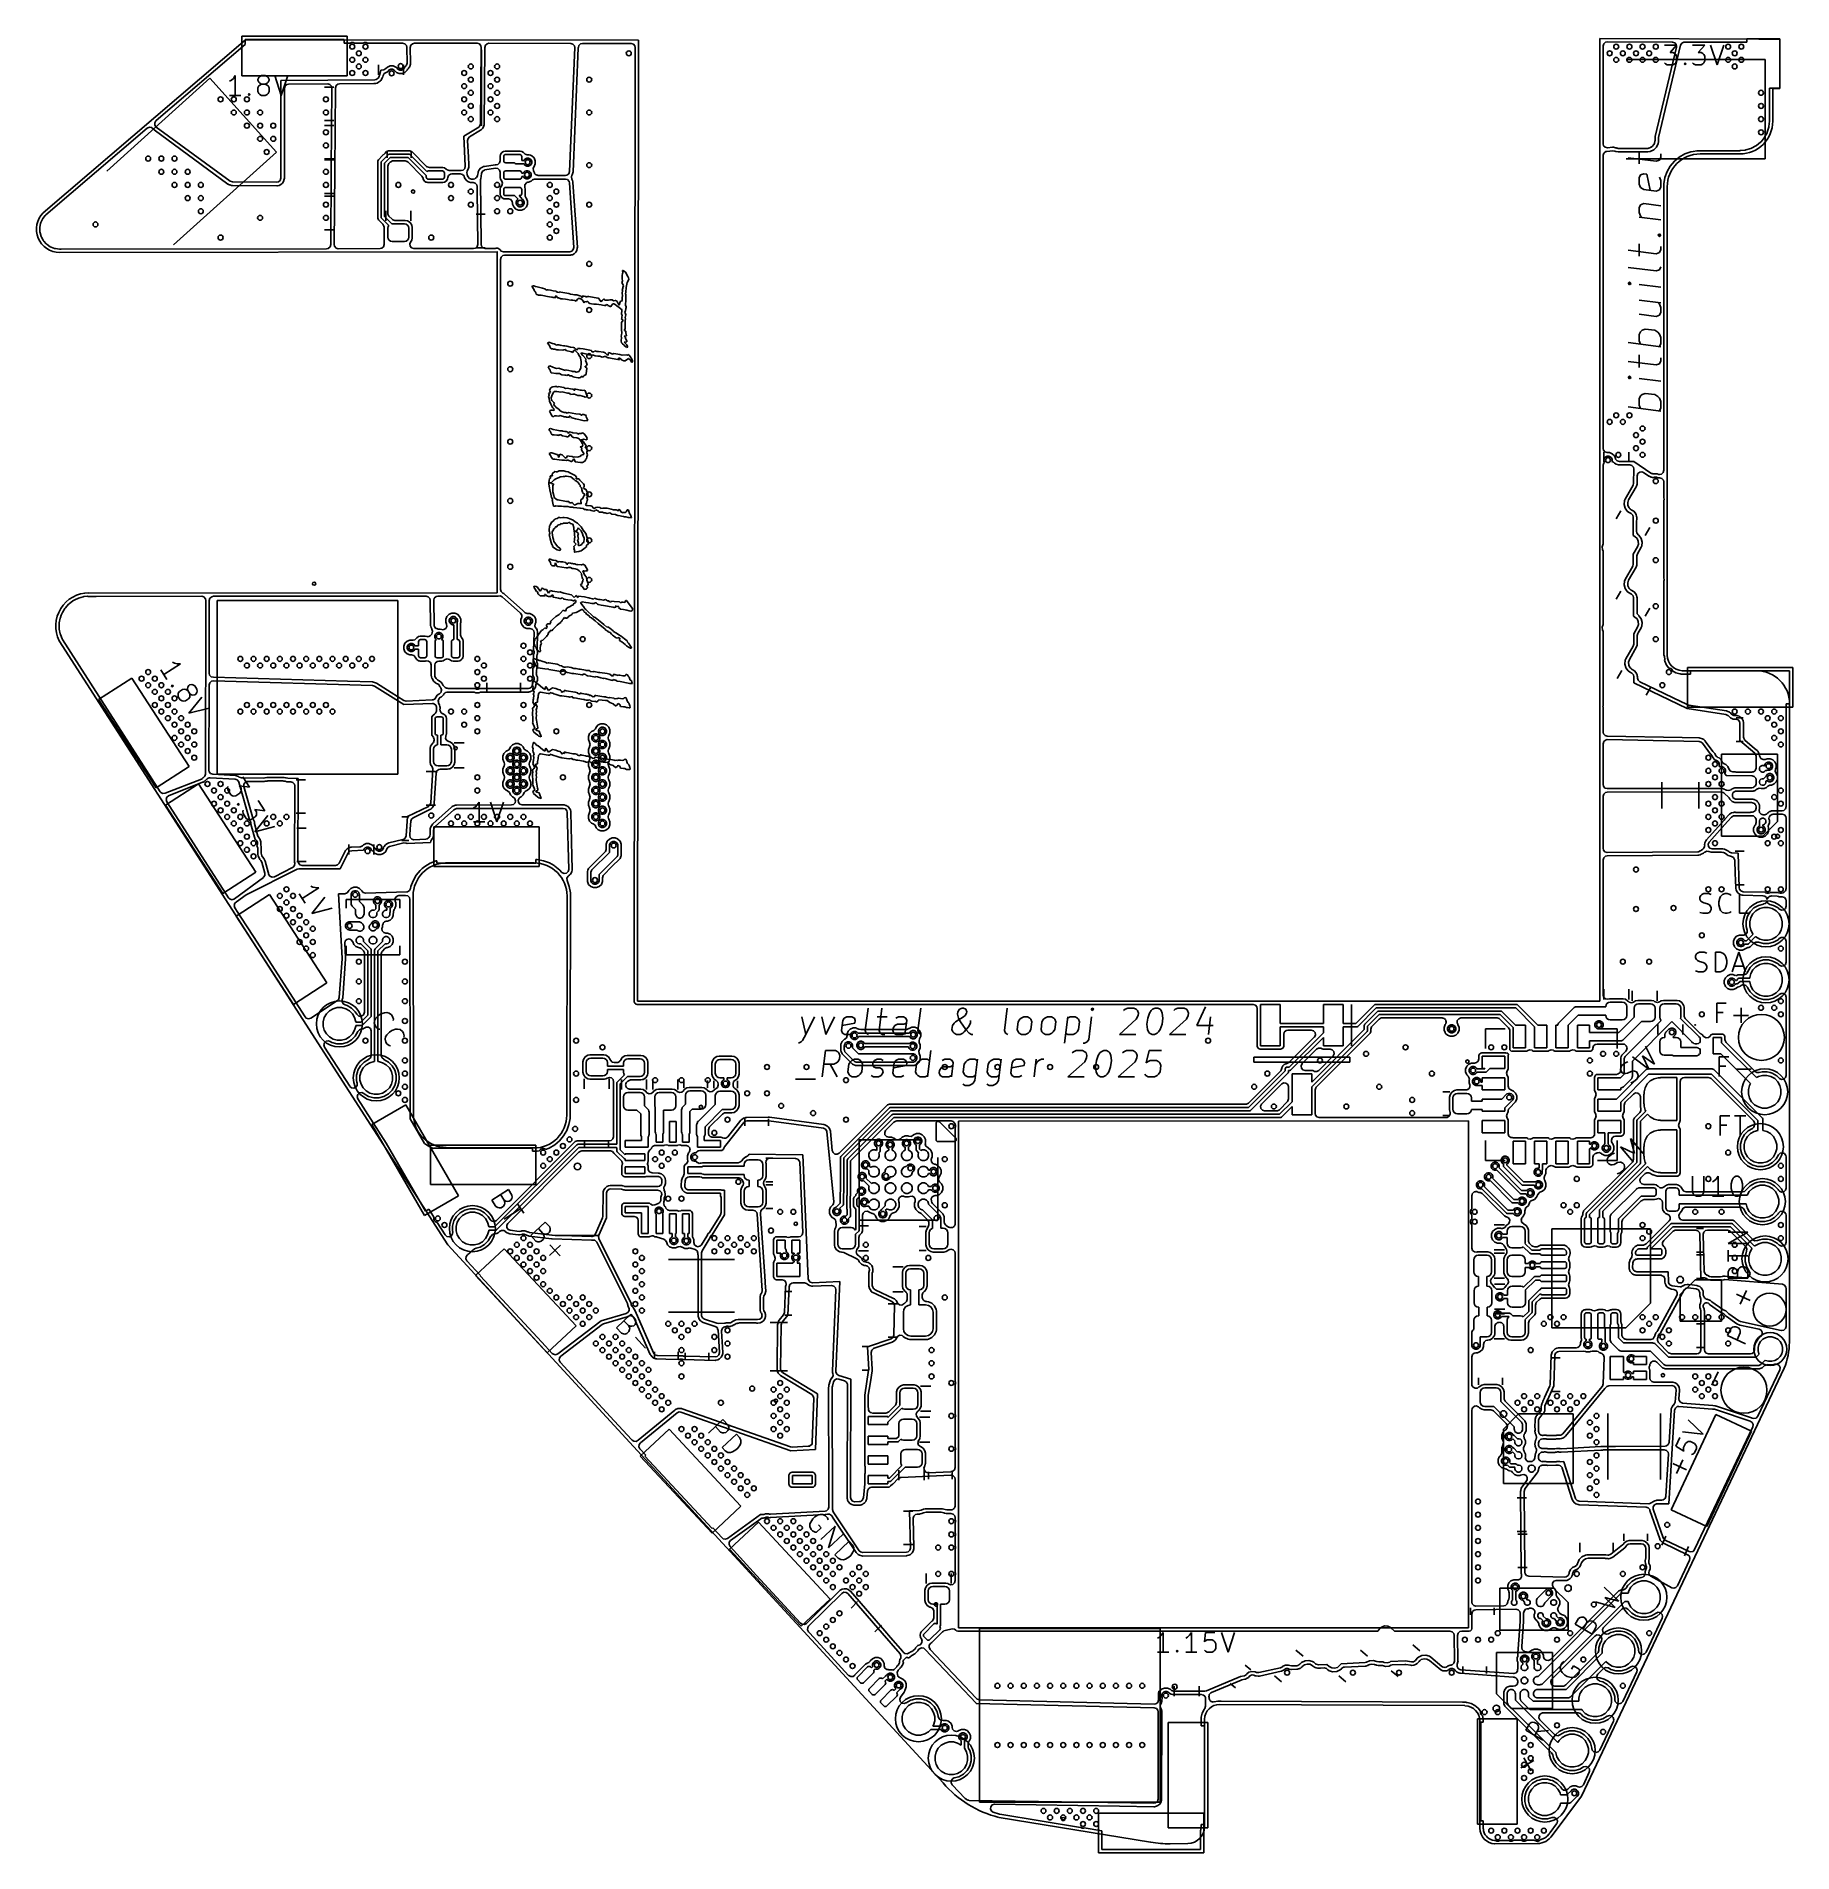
# Model space of a CAD drawing. Extents: x -28 to 25.3, y -6.8 to 48.4.
import ezdxf

# ---------------------------------------------------------------- set-up
doc = ezdxf.new("R2010")
doc.units = 0
doc.layers.add('BLACK', color=7, linetype='CONTINUOUS')

msp = doc.modelspace()

# ---------------------------------------------------------------- linework, layer by layer
at = {"layer": 'BLACK', "linetype": 'CONTINUOUS'}
for p, q in [((-27.805874, 42.997359), (-21.656127, 48.2501)), ((-24.376534, 45.794326), (-21.665668, 48.109784)), ((-21.765668, 48.356639), (-18.565668, 48.356639)), ((-21.765668, 47.156639), (-21.765668, 48.356639)), ((-21.665668, 48.109784), (-21.665668, 48.256639)), ((-21.665668, 48.256639), (-18.665668, 48.256639)), ((-21.654562, 48.2501), (-9.715668, 48.241502)), ((-18.665668, 48.256639), (-18.665668, 48.147449)), ((-18.665668, 48.147449), (-18.480577, 48.147316)), ((-18.565668, 48.356639), (-18.565668, 47.156639)), ((-18.480577, 48.147316), (-18.440054, 48.1641)), ((-18.440054, 48.1641), (-18.391282, 48.1641)), ((-18.391282, 48.1641), (-18.350534, 48.147222)), ((-18.350534, 48.147222), (-18.081271, 48.147029)), ((-18.081271, 48.147029), (-18.040054, 48.1641)), ((-18.040054, 48.1641), (-17.991282, 48.1641)), ((-17.991282, 48.1641), (-17.949838, 48.146934)), ((-17.949838, 48.146934), (-16.884379, 48.146166)), ((-16.884379, 48.146166), (-16.817359, 48.126434)), ((-16.817359, 48.126434), (-16.771643, 48.073597)), ((-16.771643, 48.073597), (-16.760513, 48.025266)), ((-16.760513, 48.025266), (-16.748474, 47.54372)), ((-16.653218, 48.018813), (-16.635215, 48.086321)), ((-16.641407, 47.546397), (-16.653218, 48.018813)), ((-16.635215, 48.086321), (-16.583572, 48.133382)), ((-16.583572, 48.133382), (-16.529172, 48.14591)), ((-16.529172, 48.14591), (-14.621483, 48.144536)), ((-14.621483, 48.144536), (-14.554459, 48.124803)), ((-14.554459, 48.124803), (-14.508743, 48.071966)), ((-14.497578, 48.019597), (-14.515145, 45.700622)), ((-14.508743, 48.071966), (-14.497578, 48.019597)), ((-14.408048, 45.699811), (-14.390481, 48.018786)), ((-14.390482, 48.01879), (-14.390463, 48.021219)), ((-14.390481, 48.018786), (-14.390482, 48.01879)), ((-14.390463, 48.021219), (-14.370272, 48.088108)), ((-14.370272, 48.088108), (-14.317123, 48.133461)), ((-14.317123, 48.133461), (-14.266382, 48.14428)), ((-14.266382, 48.14428), (-11.778798, 48.142489)), ((-11.655003, 48.013192), (-11.816014, 44.247305)), ((-11.778798, 48.142489), (-11.711775, 48.122756)), ((-11.711775, 48.122756), (-11.666059, 48.069919)), ((-11.666059, 48.069919), (-11.655003, 48.013192)), ((-11.54806, 48.01225), (-11.547846, 48.012254)), ((-11.548008, 48.009023), (-11.54806, 48.01225)), ((-11.547846, 48.012254), (-11.547845, 48.012261)), ((-11.547845, 48.012261), (-11.547718, 48.012256)), ((-11.547718, 48.012256), (-11.547316, 48.012263)), ((-11.547316, 48.012263), (-11.533423, 48.077263)), ((-11.533423, 48.077263), (-11.484198, 48.126848)), ((-11.484198, 48.126848), (-11.424287, 48.142233)), ((-11.424287, 48.142233), (-9.940336, 48.141165)), ((-9.940336, 48.141165), (-9.873312, 48.121432)), ((-9.873312, 48.121432), (-9.827596, 48.068595)), ((-9.816427, 48.017022), (-9.849703, 19.074798)), ((-9.827596, 48.068595), (-9.816427, 48.017022)), ((-9.715668, 48.241502), (-9.749238, 19.043125)), ((24.320596, 48.274068), (19.484332, 48.291502)), ((19.484332, 19.043125), (19.484332, 48.291502)), ((19.584832, 48.066193), (19.604517, 48.133232)), ((19.584832, 45.095068), (19.584832, 48.066193)), ((19.604517, 48.133232), (19.657321, 48.178987)), ((19.657321, 48.178987), (19.709276, 48.190192)), ((19.709276, 48.190192), (21.696319, 48.183029)), ((21.816467, 48.030176), (21.165677, 45.310211)), ((21.269833, 45.285267), (21.940085, 48.086573)), ((21.44873, 48.092731), (21.820158, 48.092731)), ((21.820158, 48.092731), (21.620158, 47.86416)), ((21.696319, 48.183029), (21.763286, 48.163103)), ((21.763286, 48.163103), (21.80885, 48.110135)), ((21.80885, 48.110135), (21.818544, 48.040941)), ((21.818544, 48.040941), (21.816467, 48.030176)), ((21.940085, 48.086573), (21.974827, 48.147188)), ((21.974827, 48.147188), (22.036828, 48.1794)), ((22.036828, 48.1794), (22.06112, 48.181714)), ((22.06112, 48.181714), (23.952171, 48.174898)), ((22.305873, 48.092731), (22.677301, 48.092731)), ((22.677301, 48.092731), (22.477301, 47.86416)), ((22.84873, 48.092731), (23.04873, 47.492731)), ((23.04873, 47.492731), (23.24873, 48.092731)), ((23.952171, 48.174898), (23.952171, 48.285042)), ((23.952171, 48.285042), (24.952171, 48.285042)), ((24.952926, 48.274068), (24.320596, 48.274068)), ((24.952171, 48.285042), (24.952171, 46.785042)), ((24.952926, 46.774068), (24.952926, 48.274068)), ((-17.620668, 47.187861), (-17.620668, 47.495143)), ((-16.860668, 47.187861), (-16.860668, 47.495143)), ((-16.769374, 47.471668), (-16.794218, 47.450932)), ((-16.768539, 47.474332), (-16.769374, 47.471668)), ((-16.766477, 47.47621), (-16.768539, 47.474332)), ((-16.758145, 47.507455), (-16.766477, 47.47621)), ((-16.748456, 47.538333), (-16.758145, 47.507455)), ((-16.748474, 47.54372), (-16.749193, 47.541025)), ((-16.749193, 47.541025), (-16.748456, 47.538333)), ((-16.662993, 47.448614), (-16.655944, 47.475051)), ((-16.655944, 47.475051), (-16.654454, 47.480183)), ((-16.654454, 47.480183), (-16.64627, 47.506265)), ((-16.646271, 47.506265), (-16.646269, 47.506268)), ((-16.64627, 47.506265), (-16.646271, 47.506265)), ((-16.646269, 47.506272), (-16.645387, 47.511697)), ((-16.646269, 47.506268), (-16.646269, 47.506272)), ((-16.645514, 47.511712), (-16.644993, 47.516112)), ((-16.645387, 47.511697), (-16.645514, 47.511712)), ((-16.644993, 47.516112), (-16.641407, 47.546397)), ((-14.490668, 45.641502), (-14.490668, 47.941502)), ((-11.709012, 44.24273), (-11.548001, 48.008617)), ((-11.548026, 48.008941), (-11.548008, 48.009023)), ((-11.548001, 48.008617), (-11.548026, 48.008941)), ((24.504332, 47.651502), (20.284332, 47.651502)), ((21.477301, 47.521302), (21.44873, 47.549874)), ((21.534444, 47.492731), (21.477301, 47.521302)), ((21.705873, 47.492731), (21.534444, 47.492731)), ((21.620158, 47.86416), (21.705873, 47.86416)), ((21.705873, 47.86416), (21.763016, 47.835588)), ((21.763016, 47.521302), (21.705873, 47.492731)), ((21.763016, 47.835588), (21.791587, 47.807017)), ((21.791587, 47.549874), (21.763016, 47.521302)), ((21.791587, 47.807017), (21.820158, 47.749874)), ((21.820158, 47.607017), (21.791587, 47.549874)), ((21.820158, 47.749874), (21.820158, 47.607017)), ((22.04873, 47.521302), (22.077302, 47.549874)), ((22.077302, 47.492731), (22.04873, 47.521302)), ((22.077302, 47.549874), (22.105873, 47.521302)), ((22.077302, 47.549874), (22.077302, 47.492731)), ((22.105873, 47.521302), (22.077302, 47.492731)), ((22.334444, 47.521302), (22.305873, 47.549874)), ((22.391587, 47.492731), (22.334444, 47.521302)), ((22.563016, 47.492731), (22.391587, 47.492731)), ((22.477301, 47.86416), (22.563016, 47.86416)), ((22.563016, 47.86416), (22.620159, 47.835588)), ((22.620159, 47.521302), (22.563016, 47.492731)), ((22.620159, 47.835588), (22.64873, 47.807017)), ((22.64873, 47.549874), (22.620159, 47.521302)), ((22.64873, 47.807017), (22.677301, 47.749874)), ((22.677301, 47.607017), (22.64873, 47.549874)), ((22.677301, 47.749874), (22.677301, 47.607017)), ((24.504332, 44.631502), (24.504332, 47.651502)), ((-22.740505, 47.080924), (-25.869144, 44.263884)), ((-20.719729, 44.836627), (-22.740505, 47.080924)), ((-22.085556, 47.019874), (-22.142699, 46.991302)), ((-22.028413, 47.077017), (-22.085556, 47.019874)), ((-21.97127, 47.162731), (-22.028413, 47.077017)), ((-21.97127, 46.562731), (-21.97127, 47.162731)), ((-18.565668, 47.156639), (-21.765668, 47.156639)), ((-21.285556, 47.048445), (-21.256984, 47.105588)), ((-21.285556, 47.019874), (-21.285556, 47.048445)), ((-21.256984, 46.962731), (-21.285556, 47.019874)), ((-21.256984, 47.105588), (-21.228413, 47.13416)), ((-21.228413, 46.93416), (-21.256984, 46.962731)), ((-21.228413, 47.13416), (-21.17127, 47.162731)), ((-21.17127, 46.905588), (-21.228413, 46.93416)), ((-21.17127, 47.162731), (-21.056984, 47.162731)), ((-21.056984, 47.162731), (-20.999841, 47.13416)), ((-20.999841, 46.93416), (-21.056984, 46.905588)), ((-20.999841, 47.13416), (-20.97127, 47.105588)), ((-20.97127, 46.962731), (-20.999841, 46.93416)), ((-20.97127, 47.105588), (-20.942699, 47.048445)), ((-20.942699, 47.019874), (-20.97127, 46.962731)), ((-20.942699, 47.048445), (-20.942699, 47.019874)), ((-20.77127, 47.162731), (-20.57127, 46.562731)), ((-17.733323, 47.030776), (-20.585668, 47.011503)), ((-20.585668, 47.011503), (-20.585668, 44.046326)), ((-20.57127, 46.562731), (-20.37127, 47.162731)), ((-20.35541, 46.905957), (-19.159311, 46.914039)), ((-19.159311, 46.914039), (-19.092142, 46.894808)), ((-18.853991, 46.905628), (-18.804188, 46.916438)), ((-18.804188, 46.916438), (-17.76044, 46.92349)), ((-17.76044, 46.92349), (-17.732597, 46.923678)), ((-17.684669, 47.041078), (-17.733323, 47.030776)), ((-17.732597, 46.923678), (-17.732596, 46.923678)), ((-17.732596, 46.923678), (-17.715454, 46.925533)), ((-17.715454, 46.925533), (-17.711138, 46.925999)), ((-17.711138, 46.925999), (-17.71113, 46.926001)), ((-17.71113, 46.926001), (-17.711128, 46.926001)), ((-17.711128, 46.926001), (-17.700571, 46.928237)), ((-17.700571, 46.928237), (-17.662484, 46.936301)), ((-17.631058, 47.085884), (-17.684669, 47.041078)), ((-17.662484, 46.936301), (-17.615988, 46.9589)), ((-17.609371, 47.118342), (-17.631058, 47.085884)), ((-17.615988, 46.9589), (-17.562377, 47.003706)), ((-17.594139, 47.15018), (-17.609371, 47.118342)), ((-17.594105, 47.15209), (-17.594139, 47.15018)), ((-17.592661, 47.155281), (-17.594105, 47.15209)), ((-17.545669, 47.331503), (-17.592661, 47.155281)), ((-17.562377, 47.003706), (-17.550677, 47.016732)), ((-17.550677, 47.016732), (-17.550392, 47.018164)), ((-17.550392, 47.018164), (-17.521127, 47.061961)), ((-17.469116, 47.341072), (-17.545669, 47.331503)), ((-17.521127, 47.061961), (-17.516957, 47.064748)), ((-17.516957, 47.064748), (-17.512758, 47.07212)), ((-17.512758, 47.07212), (-17.497526, 47.103958)), ((-17.497526, 47.103958), (-17.497525, 47.103964)), ((-17.497525, 47.103964), (-17.49543, 47.109905)), ((-17.49543, 47.109905), (-17.494982, 47.111423)), ((-17.494982, 47.111423), (-17.489177, 47.127686)), ((-17.489177, 47.127686), (-17.478843, 47.166443)), ((-17.478843, 47.166443), (-17.442551, 47.226146)), ((-17.458142, 47.342947), (-17.469116, 47.341072)), ((-17.396818, 47.376431), (-17.458142, 47.342947)), ((-17.442551, 47.226146), (-17.409259, 47.247865)), ((-17.409259, 47.247865), (-17.406832, 47.248942)), ((-17.406832, 47.248942), (-17.406816, 47.248947)), ((-17.406816, 47.248947), (-17.345492, 47.282431)), ((-17.348865, 47.424383), (-17.396818, 47.376431)), ((-17.265398, 47.458957), (-17.348865, 47.424383)), ((-17.345492, 47.282431), (-17.325899, 47.297098)), ((-17.325899, 47.297098), (-17.324157, 47.301303)), ((-17.324157, 47.301303), (-17.289669, 47.335791)), ((-17.289669, 47.335791), (-17.244609, 47.354455)), ((-17.265396, 47.458957), (-17.265398, 47.458957)), ((-17.17505, 47.458957), (-17.265396, 47.458957)), ((-17.244609, 47.354455), (-17.195837, 47.354455)), ((-17.195837, 47.354455), (-17.150777, 47.335791)), ((-17.175049, 47.458957), (-17.17505, 47.458957)), ((-17.129397, 47.440047), (-17.175049, 47.458957)), ((-17.150777, 47.335791), (-17.116289, 47.301303)), ((-17.091581, 47.424383), (-17.129397, 47.440047)), ((-17.116289, 47.301303), (-17.116043, 47.300709)), ((-17.116043, 47.300709), (-17.07431, 47.258976)), ((-17.091577, 47.424381), (-17.091581, 47.424383)), ((-17.08446, 47.419626), (-17.091577, 47.424381)), ((-17.069157, 47.410905), (-17.08446, 47.419626)), ((-17.07431, 47.258976), (-16.990841, 47.224402)), ((-17.061002, 47.409579), (-17.069157, 47.410905)), ((-17.049602, 47.382056), (-17.061002, 47.409579)), ((-17.015114, 47.347568), (-17.049602, 47.382056)), ((-16.970054, 47.328904), (-17.015114, 47.347568)), ((-16.990841, 47.224402), (-16.990839, 47.224402)), ((-16.990839, 47.224402), (-16.900497, 47.224402)), ((-16.921282, 47.328904), (-16.970054, 47.328904)), ((-16.876222, 47.347568), (-16.921282, 47.328904)), ((-16.900497, 47.224402), (-16.900495, 47.224402)), ((-16.900495, 47.224402), (-16.817026, 47.258976)), ((-16.841734, 47.382056), (-16.876222, 47.347568)), ((-16.823181, 47.42685), (-16.841734, 47.382056)), ((-16.823014, 47.426895), (-16.823181, 47.42685)), ((-16.821526, 47.428138), (-16.823014, 47.426895)), ((-16.818121, 47.429149), (-16.821526, 47.428138)), ((-16.794218, 47.450932), (-16.818121, 47.429149)), ((-16.817026, 47.258976), (-16.753142, 47.32286)), ((-16.753142, 47.32286), (-16.750354, 47.329592)), ((-16.750354, 47.329592), (-16.744608, 47.337953)), ((-16.744608, 47.337953), (-16.743023, 47.344413)), ((-16.743023, 47.344413), (-16.727605, 47.362693)), ((-16.727605, 47.362693), (-16.721137, 47.372102)), ((-16.721137, 47.372102), (-16.718292, 47.374802)), ((-16.718292, 47.374802), (-16.700746, 47.389445)), ((-16.700746, 47.389445), (-16.697081, 47.394927)), ((-16.697081, 47.394927), (-16.696619, 47.395366)), ((-16.696619, 47.395366), (-16.696423, 47.39515)), ((-16.696423, 47.39515), (-16.694361, 47.397028)), ((-16.694361, 47.397028), (-16.682599, 47.416373)), ((-16.682599, 47.416373), (-16.679761, 47.420823)), ((-16.679761, 47.420823), (-16.667177, 47.439635)), ((-16.667177, 47.439635), (-16.667174, 47.439648)), ((-16.667174, 47.439648), (-16.665128, 47.443916)), ((-16.665128, 47.443916), (-16.664518, 47.445043)), ((-16.664518, 47.445043), (-16.662996, 47.448608)), ((-16.662996, 47.44861), (-16.662993, 47.448614)), ((-16.662996, 47.448608), (-16.662996, 47.44861)), ((-21.799842, 46.562731), (-22.142699, 46.562731)), ((-21.57127, 46.591302), (-21.542698, 46.619874)), ((-21.542698, 46.562731), (-21.57127, 46.591302)), ((-21.542698, 46.619874), (-21.514127, 46.591302)), ((-21.542698, 46.619874), (-21.542698, 46.562731)), ((-21.514127, 46.591302), (-21.542698, 46.562731)), ((-21.256984, 46.848445), (-21.285556, 46.791302)), ((-21.285556, 46.791302), (-21.285556, 46.677017)), ((-21.285556, 46.677017), (-21.256984, 46.619874)), ((-21.228413, 46.877017), (-21.256984, 46.848445)), ((-21.256984, 46.619874), (-21.228413, 46.591302)), ((-21.17127, 46.905588), (-21.228413, 46.877017)), ((-21.228413, 46.591302), (-21.17127, 46.562731)), ((-21.056984, 46.905588), (-21.17127, 46.905588)), ((-21.17127, 46.562731), (-21.056984, 46.562731)), ((-20.999841, 46.877017), (-21.056984, 46.905588)), ((-21.056984, 46.562731), (-20.999841, 46.591302)), ((-20.97127, 46.848445), (-20.999841, 46.877017)), ((-20.999841, 46.591302), (-20.97127, 46.619874)), ((-20.942699, 46.791302), (-20.97127, 46.848445)), ((-20.97127, 46.619874), (-20.942699, 46.677017)), ((-20.942699, 46.677017), (-20.942699, 46.791302)), ((-20.478568, 46.78196), (-20.458883, 46.848999)), ((-20.478568, 44.046326), (-20.478568, 46.78196)), ((-20.458883, 46.848999), (-20.406079, 46.894754)), ((-20.406079, 46.894754), (-20.35541, 46.905957)), ((-18.974956, 46.815103), (-19.256116, 46.815105)), ((-19.092142, 46.894808), (-19.046031, 46.842314)), ((-19.034479, 46.78909), (-19.053724, 44.282324)), ((-19.046031, 46.842314), (-19.034479, 46.78909)), ((-18.946627, 44.281502), (-18.927342, 46.793397)), ((-18.927342, 46.793397), (-18.907145, 46.860279)), ((-18.907145, 46.860279), (-18.853991, 46.905628)), ((24.952171, 46.785042), (24.639205, 46.785042)), ((24.639205, 46.785042), (24.639205, 45.78819)), ((24.739705, 46.774068), (24.739705, 45.782088)), ((24.739705, 46.774068), (24.952926, 46.774068)), ((-27.726515, 42.932974), (-24.643106, 45.566636)), ((-24.643106, 45.566636), (-24.579346, 45.595207)), ((-24.579346, 45.595207), (-24.51026, 45.584772)), ((-24.51026, 45.584772), (-24.464015, 45.547596)), ((-24.464015, 45.547596), (-24.454468, 45.535092)), ((-24.454468, 45.535092), (-24.432708, 45.513742)), ((-24.432708, 45.513742), (-22.191413, 43.868921)), ((-24.41739, 45.725261), (-24.384489, 45.786899)), ((-24.411744, 45.65562), (-24.41739, 45.725261)), ((-24.369343, 45.600086), (-24.411744, 45.65562)), ((-24.384489, 45.786899), (-24.376534, 45.794326)), ((-22.128048, 43.955265), (-24.369343, 45.600086)), ((-18.975088, 45.651501), (-19.256248, 45.651503)), ((-18.974956, 45.795103), (-19.256116, 45.795105)), ((-14.574733, 45.5956), (-15.025668, 45.321502)), ((-15.025668, 45.321502), (-14.981916, 44.411457)), ((-14.912096, 45.189428), (-14.895654, 45.257333)), ((-14.895654, 45.257333), (-14.852648, 45.30134)), ((-14.852648, 45.30134), (-14.519104, 45.504081)), ((-14.535336, 45.633733), (-14.574733, 45.5956)), ((-14.515145, 45.700622), (-14.535336, 45.633733)), ((-14.519104, 45.504081), (-14.500246, 45.518644)), ((-14.500246, 45.518644), (-14.460849, 45.556777)), ((-14.460849, 45.556777), (-14.432805, 45.602783)), ((-14.432805, 45.602783), (-14.412614, 45.669672)), ((-14.412614, 45.669672), (-14.408048, 45.699811)), ((21.165672, 45.310185), (21.164332, 45.302658)), ((21.164332, 45.302658), (21.164332, 45.196502)), ((21.165677, 45.310211), (21.165672, 45.310185)), ((21.266431, 45.25643), (21.269833, 45.285267)), ((21.266432, 45.163083), (21.266431, 45.25643)), ((24.479843, 45.272929), (24.383474, 45.155505)), ((24.493347, 45.293139), (24.479843, 45.272929)), ((24.56496, 45.42711), (24.493347, 45.293139)), ((24.574262, 45.449565), (24.56496, 45.42711)), ((24.618365, 45.594929), (24.574262, 45.449565)), ((24.623108, 45.618768), (24.618365, 45.594929)), ((24.638607, 45.776028), (24.623108, 45.618768)), ((24.639205, 45.78819), (24.638607, 45.776028)), ((-23.848369, 42.019587), (-20.719729, 44.836627)), ((-17.502268, 44.724952), (-17.618689, 44.608529)), ((-17.524989, 44.557835), (-17.322001, 44.760823)), ((-17.502265, 44.724953), (-17.502268, 44.724952)), ((-17.465602, 44.761617), (-17.502265, 44.724953)), ((-17.456089, 44.771129), (-17.465668, 44.771502)), ((-17.465668, 44.771502), (-17.465602, 44.761617)), ((-17.417756, 44.809461), (-17.456089, 44.771129)), ((-17.372691, 44.854525), (-17.417756, 44.809461)), ((-17.372689, 44.854526), (-17.372691, 44.854525)), ((-17.316499, 44.877801), (-17.372689, 44.854526)), ((-17.350668, 44.879337), (-17.350668, 44.663666)), ((-17.322001, 44.760823), (-17.305521, 44.771835)), ((-17.316495, 44.877802), (-17.316499, 44.877801)), ((-17.316494, 44.877802), (-17.316495, 44.877802)), ((-17.255667, 44.877802), (-17.316494, 44.877802)), ((-17.305521, 44.771835), (-17.30552, 44.771835)), ((-17.30552, 44.771835), (-17.28608, 44.775702)), ((-17.28608, 44.775702), (-16.695256, 44.775702)), ((-16.664842, 44.877802), (-17.255667, 44.877802)), ((-16.695256, 44.775702), (-16.675816, 44.771835)), ((-16.675816, 44.771835), (-16.659335, 44.760823)), ((-16.664841, 44.877802), (-16.664842, 44.877802)), ((-16.648386, 44.870987), (-16.664841, 44.877802)), ((-16.659335, 44.760823), (-16.14697, 44.248458)), ((-16.648383, 44.870985), (-16.648386, 44.870987)), ((-16.608645, 44.854525), (-16.648383, 44.870985)), ((-16.630668, 44.879338), (-16.630668, 44.663667)), ((-16.608644, 44.854524), (-16.608645, 44.854525)), ((-16.159042, 44.404921), (-16.608644, 44.854524)), ((-14.887887, 44.685887), (-14.912096, 45.189428)), ((-13.90822, 44.768222), (-13.917768, 44.720219)), ((-13.917768, 44.720219), (-13.917768, 44.577385)), ((-13.908217, 44.768229), (-13.90822, 44.768222)), ((-13.87184, 44.822672), (-13.908217, 44.768229)), ((-13.817396, 44.859051), (-13.87184, 44.822672)), ((-13.817394, 44.859052), (-13.817396, 44.859051)), ((-13.769379, 44.868602), (-13.817394, 44.859052)), ((-13.815668, 44.704002), (-13.81091, 44.72792)), ((-13.815668, 44.579002), (-13.815668, 44.704002)), ((-13.81091, 44.72792), (-13.797362, 44.748196)), ((-13.797362, 44.748196), (-13.777086, 44.761744)), ((-13.777086, 44.761744), (-13.753168, 44.766502)), ((-13.311953, 44.868602), (-13.769379, 44.868602)), ((-13.753168, 44.766502), (-13.328168, 44.766502)), ((-13.328168, 44.766502), (-13.30425, 44.761744)), ((-13.263949, 44.859054), (-13.311953, 44.868602)), ((-13.30425, 44.761744), (-13.283974, 44.748196)), ((-13.283974, 44.748196), (-13.270426, 44.72792)), ((-13.270426, 44.72792), (-13.265668, 44.704002)), ((-13.265668, 44.704002), (-13.265668, 44.582302)), ((-13.263942, 44.859051), (-13.263949, 44.859054)), ((-13.209499, 44.822674), (-13.263942, 44.859051)), ((-13.20351, 44.813711), (-13.209499, 44.822674)), ((-13.167447, 44.778287), (-13.20351, 44.813711)), ((-13.100408, 44.758602), (-13.167447, 44.778287)), ((-13.040495, 44.758602), (-13.100408, 44.758602)), ((-13.040494, 44.758602), (-13.040495, 44.758602)), ((-13.003205, 44.743156), (-13.040494, 44.758602)), ((-12.957026, 44.724028), (-13.003205, 44.743156)), ((-12.893142, 44.660144), (-12.957026, 44.724028)), ((19.601686, 45.032652), (19.584832, 45.095068)), ((19.584832, 44.738216), (19.585622, 44.740909)), ((19.584832, 35.832602), (19.584832, 44.738216)), ((19.58495, 44.743635), (19.59541, 44.774242)), ((19.585622, 44.740909), (19.58495, 44.743635)), ((19.59541, 44.774242), (19.604517, 44.805255)), ((19.65244, 44.984633), (19.601686, 45.032652)), ((19.604517, 44.805255), (19.606637, 44.807093)), ((19.606637, 44.807093), (19.607546, 44.80975)), ((19.607546, 44.80975), (19.632895, 44.829846)), ((19.632895, 44.829846), (19.657321, 44.85101)), ((19.721098, 44.971676), (19.65244, 44.984633)), ((19.657321, 44.85101), (19.660769, 44.851942)), ((19.660769, 44.851942), (19.662299, 44.853154)), ((19.662299, 44.853154), (19.696558, 44.861607)), ((19.696558, 44.861607), (19.878485, 44.879693)), ((19.867887, 44.986269), (19.721098, 44.971676)), ((19.897424, 44.985105), (19.867887, 44.986269)), ((19.878485, 44.879693), (19.945211, 44.867702)), ((19.89743, 44.985104), (19.897424, 44.985105)), ((19.964142, 44.973116), (19.89743, 44.985104)), ((19.945211, 44.867702), (19.972476, 44.854373)), ((19.964155, 44.973113), (19.964142, 44.973116)), ((19.970347, 44.971087), (19.964155, 44.973113)), ((19.978661, 44.965532), (19.970347, 44.971087)), ((19.972476, 44.854373), (20.040913, 44.844402)), ((20.003144, 44.960662), (19.978661, 44.965532)), ((20.023225, 44.955211), (20.003144, 44.960662)), ((20.038364, 44.953005), (20.023225, 44.955211)), ((20.039777, 44.952799), (20.038364, 44.953005)), ((20.044335, 44.952469), (20.039777, 44.952799)), ((20.040913, 44.844402), (20.94775, 44.844403)), ((20.074332, 44.946502), (20.044335, 44.952469)), ((20.914332, 44.946502), (20.074332, 44.946502)), ((20.677484, 44.484235), (20.677484, 44.865187)), ((20.944329, 44.952469), (20.914332, 44.946502)), ((20.948884, 44.952799), (20.944329, 44.952469)), ((20.94775, 44.844403), (21.016188, 44.854373)), ((20.965012, 44.955149), (20.948884, 44.952799)), ((20.979831, 44.959531), (20.965012, 44.955149)), ((21.010003, 44.965532), (20.979831, 44.959531)), ((21.038068, 44.984285), (21.010003, 44.965532)), ((21.016188, 44.854373), (21.121758, 44.905983)), ((21.040076, 44.985266), (21.038068, 44.984285)), ((21.047932, 44.990876), (21.040076, 44.985266)), ((21.091109, 45.019725), (21.047932, 44.990876)), ((21.119954, 45.062897), (21.091109, 45.019725)), ((21.125569, 45.070759), (21.119954, 45.062897)), ((21.121758, 44.905983), (21.204851, 44.989076)), ((21.126551, 45.072769), (21.125569, 45.070759)), ((21.145302, 45.100831), (21.126551, 45.072769)), ((21.15166, 45.1328), (21.145302, 45.100831)), ((21.155685, 45.145823), (21.15166, 45.1328)), ((21.158035, 45.161951), (21.155685, 45.145823)), ((21.158365, 45.166504), (21.158035, 45.161951)), ((21.164332, 45.196502), (21.158365, 45.166504)), ((21.204851, 44.989076), (21.204852, 44.989077)), ((21.204852, 44.989077), (21.230699, 45.041948)), ((21.230699, 45.041948), (21.256461, 45.094646)), ((21.256461, 45.094646), (21.266432, 45.163083)), ((21.344151, 44.686615), (21.344151, 44.781854)), ((22.06498, 44.783234), (21.89823, 44.686955)), ((22.064985, 44.783236), (22.06498, 44.783234)), ((22.245916, 44.8491), (22.064985, 44.783236)), ((22.245918, 44.849101), (22.245916, 44.8491)), ((22.24592, 44.849101), (22.245918, 44.849101)), ((22.316815, 44.861607), (22.24592, 44.849101)), ((22.435541, 44.882551), (22.316815, 44.861607)), ((22.435544, 44.882551), (22.435541, 44.882551)), ((22.499937, 44.882558), (22.435544, 44.882551)), ((22.500258, 44.882588), (22.499937, 44.882558)), ((22.53182, 44.882588), (22.500258, 44.882588)), ((22.558749, 44.88259), (22.53182, 44.882588)), ((23.739705, 44.782088), (22.53183, 44.782088)), ((22.558752, 44.882588), (22.558749, 44.88259)), ((23.733633, 44.882588), (22.558752, 44.882588)), ((23.745793, 44.883186), (23.733633, 44.882588)), ((23.76833, 44.885408), (23.745793, 44.883186)), ((23.903024, 44.898683), (23.76833, 44.885408)), ((23.926862, 44.903426), (23.903024, 44.898683)), ((24.072229, 44.94753), (23.926862, 44.903426)), ((24.094684, 44.956833), (24.072229, 44.94753)), ((24.228651, 45.028445), (24.094684, 44.956833)), ((24.24886, 45.041948), (24.228651, 45.028445)), ((24.366286, 45.138318), (24.24886, 45.041948)), ((24.383474, 45.155505), (24.366286, 45.138318)), ((-18.975088, 44.631501), (-19.256248, 44.631503)), ((-18.975088, 44.601501), (-19.256248, 44.601503)), ((-19.053724, 44.282324), (-19.071038, 42.027507)), ((-18.963915, 42.029953), (-18.946627, 44.281502)), ((-17.633819, 44.572001), (-17.641968, 44.55233)), ((-17.641968, 44.55233), (-17.641968, 44.552328)), ((-17.641968, 44.552328), (-17.641968, 42.895315)), ((-17.618691, 44.608525), (-17.633819, 44.572002)), ((-17.633819, 44.572002), (-17.633819, 44.572001)), ((-17.618689, 44.608529), (-17.618691, 44.608525)), ((-17.539868, 44.521914), (-17.536001, 44.541354)), ((-17.539868, 42.864902), (-17.539868, 44.521914)), ((-17.536001, 44.541354), (-17.524989, 44.557835)), ((-17.265038, 44.674102), (-17.438268, 44.500872)), ((-17.438268, 44.500872), (-17.438268, 42.885944)), ((-17.336168, 44.407219), (-17.316483, 44.474258)), ((-17.336168, 42.979598), (-17.336168, 44.407219)), ((-17.316483, 44.474258), (-17.299849, 44.4949)), ((-17.299849, 44.4949), (-17.259066, 44.535683)), ((-16.716298, 44.674102), (-17.265038, 44.674102)), ((-17.259066, 44.535683), (-17.219872, 44.557086)), ((-17.219872, 44.557086), (-17.214244, 44.560845)), ((-17.214244, 44.560845), (-17.212265, 44.561239)), ((-17.212265, 44.561239), (-17.197743, 44.569168)), ((-17.197743, 44.569168), (-17.171385, 44.572002)), ((-17.171385, 44.572002), (-16.809952, 44.572002)), ((-16.809952, 44.572002), (-16.78217, 44.563845)), ((-16.78217, 44.563845), (-16.767092, 44.560845)), ((-16.767092, 44.560845), (-16.763279, 44.558298)), ((-16.763279, 44.558298), (-16.742913, 44.552317)), ((-16.742913, 44.552317), (-16.722271, 44.535683)), ((-16.722271, 44.535683), (-16.298932, 44.112345)), ((-16.165668, 44.123472), (-16.716298, 44.674102)), ((-16.1384, 44.388287), (-16.159042, 44.404921)), ((-16.14697, 44.248458), (-16.127086, 44.261744)), ((-16.071361, 44.368602), (-16.1384, 44.388287)), ((-16.127086, 44.261744), (-16.103168, 44.266502)), ((-16.103168, 44.266502), (-15.678168, 44.266502)), ((-15.661951, 44.368602), (-16.071361, 44.368602)), ((-15.678168, 44.266502), (-15.65425, 44.261744)), ((-15.613949, 44.359054), (-15.661951, 44.368602)), ((-15.65425, 44.261744), (-15.633974, 44.248196)), ((-15.633974, 44.248196), (-15.620426, 44.22792)), ((-15.620426, 44.22792), (-15.615668, 44.204002)), ((-15.615668, 44.204002), (-15.615668, 44.079002)), ((-15.613942, 44.359051), (-15.613949, 44.359054)), ((-15.5595, 44.322675), (-15.613942, 44.359051)), ((-15.55465, 44.317824), (-15.5595, 44.322675)), ((-15.534005, 44.301187), (-15.55465, 44.317824)), ((-15.466966, 44.281502), (-15.534005, 44.301187)), ((-15.487432, 44.127342), (-15.430398, 44.167702)), ((-15.105773, 44.281502), (-15.466966, 44.281502)), ((-15.430398, 44.167702), (-15.390188, 44.174402)), ((-15.390188, 44.174402), (-15.134086, 44.174402)), ((-15.134086, 44.174402), (-15.067047, 44.154717)), ((-15.048904, 44.295311), (-15.105773, 44.281502)), ((-15.067047, 44.154717), (-15.053499, 44.139082)), ((-14.998359, 44.343549), (-15.048904, 44.295311)), ((-14.981916, 44.411457), (-14.998359, 44.343549)), ((-14.937207, 44.208422), (-14.920642, 44.272617)), ((-14.923203, 44.163736), (-14.937207, 44.208422)), ((-14.927068, 44.162134), (-14.923203, 44.163736)), ((-14.922396, 44.150853), (-14.927068, 44.162134)), ((-14.922393, 44.150849), (-14.922396, 44.150853)), ((-14.921227, 44.144986), (-14.922393, 44.150849)), ((-14.920642, 44.272617), (-14.894267, 44.318345)), ((-14.894267, 44.318345), (-14.877824, 44.386253)), ((-14.877043, 44.460332), (-14.887887, 44.685887)), ((-14.877824, 44.386253), (-14.87494, 44.4166)), ((-14.87494, 44.4166), (-14.877043, 44.460332)), ((-14.595283, 44.208357), (-14.607853, 44.126647)), ((-14.586405, 44.237526), (-14.595283, 44.208357)), ((-14.556754, 44.300795), (-14.586405, 44.237526)), ((-14.516792, 44.346005), (-14.556754, 44.300795)), ((-14.51679, 44.346008), (-14.516792, 44.346005)), ((-14.45764, 44.383201), (-14.51679, 44.346008)), ((-14.514142, 44.031422), (-14.489426, 44.192079)), ((-14.489426, 44.192079), (-14.459778, 44.255342)), ((-14.459778, 44.255342), (-14.40063, 44.292535)), ((-14.423654, 44.397131), (-14.45764, 44.383201)), ((-14.409351, 44.400279), (-14.423654, 44.397131)), ((-14.406229, 44.40087), (-14.409351, 44.400279)), ((-14.403113, 44.40146), (-14.406229, 44.40087)), ((-14.394293, 44.40286), (-14.403113, 44.40146)), ((-14.40063, 44.292535), (-14.386323, 44.295684)), ((-14.077999, 44.453066), (-14.394293, 44.40286)), ((-14.386323, 44.295684), (-14.061206, 44.34729)), ((-14.077996, 44.453066), (-14.077999, 44.453066)), ((-14.047514, 44.453511), (-14.077996, 44.453066)), ((-14.061206, 44.34729), (-13.991911, 44.338358)), ((-14.047511, 44.453511), (-14.047514, 44.453511)), ((-14.043087, 44.453575), (-14.047511, 44.453511)), ((-13.990257, 44.464591), (-14.043103, 44.45465)), ((-14.043103, 44.45465), (-14.043087, 44.453575)), ((-13.991911, 44.338358), (-13.938444, 44.29338)), ((-13.937453, 44.510346), (-13.990257, 44.464591)), ((-13.938444, 44.29338), (-13.917781, 44.226635)), ((-13.917768, 44.577385), (-13.937453, 44.510346)), ((-13.917781, 44.226635), (-13.917768, 44.224824)), ((-13.917768, 44.224824), (-13.917768, 44.062792)), ((-13.81091, 44.555084), (-13.815668, 44.579002)), ((-13.815668, 44.204002), (-13.81091, 44.22792)), ((-13.815668, 44.079002), (-13.815668, 44.204002)), ((-13.797362, 44.534808), (-13.81091, 44.555084)), ((-13.81091, 44.22792), (-13.797362, 44.248196)), ((-13.777086, 44.52126), (-13.797362, 44.534808)), ((-13.797362, 44.248196), (-13.777086, 44.261744)), ((-13.753168, 44.516502), (-13.777086, 44.52126)), ((-13.777086, 44.261744), (-13.753168, 44.266502)), ((-13.48751, 44.516502), (-13.753168, 44.516502)), ((-13.753168, 44.266502), (-13.328168, 44.266502)), ((-13.466589, 44.495581), (-13.48751, 44.516502)), ((-13.450109, 44.48457), (-13.466589, 44.495581)), ((-13.450108, 44.484569), (-13.450109, 44.48457)), ((-13.430668, 44.480702), (-13.450108, 44.484569)), ((-13.197325, 44.480702), (-13.430668, 44.480702)), ((-13.328168, 44.266502), (-13.30425, 44.261744)), ((-13.30425, 44.261744), (-13.283974, 44.248196)), ((-13.283974, 44.248196), (-13.270426, 44.22792)), ((-13.270426, 44.22792), (-13.265668, 44.204002)), ((-13.265668, 44.582302), (-13.197325, 44.582302)), ((-13.265668, 44.204002), (-13.265668, 44.202302)), ((-13.265668, 44.202302), (-13.217325, 44.202302)), ((-13.217325, 44.202302), (-13.209602, 44.220948)), ((-13.209602, 44.220948), (-13.175114, 44.255436)), ((-13.197325, 44.582302), (-13.189602, 44.600948)), ((-13.189602, 44.462056), (-13.197325, 44.480702)), ((-13.189602, 44.600948), (-13.155114, 44.635436)), ((-13.155114, 44.427568), (-13.189602, 44.462056)), ((-13.175114, 44.255436), (-13.130054, 44.2741)), ((-13.155114, 44.635436), (-13.110054, 44.6541)), ((-13.110054, 44.408904), (-13.155114, 44.427568)), ((-13.130054, 44.2741), (-13.081282, 44.2741)), ((-13.110054, 44.6541), (-13.061282, 44.6541)), ((-13.061282, 44.408904), (-13.110054, 44.408904)), ((-13.081282, 44.2741), (-13.036222, 44.255436)), ((-13.061282, 44.6541), (-13.016222, 44.635436)), ((-13.016222, 44.427568), (-13.061282, 44.408904)), ((-13.036222, 44.255436), (-13.001734, 44.220948)), ((-13.016222, 44.635436), (-12.981734, 44.600948)), ((-12.981734, 44.462056), (-13.016222, 44.427568)), ((-13.001734, 44.220948), (-12.98307, 44.175888)), ((-12.98307, 44.175888), (-12.98307, 44.127116)), ((-12.981734, 44.600948), (-12.96307, 44.555888)), ((-12.96307, 44.507116), (-12.981734, 44.462056)), ((-12.96307, 44.555888), (-12.96307, 44.507116)), ((-12.91899, 44.345696), (-12.89658, 44.39047)), ((-12.911521, 44.276229), (-12.91899, 44.345696)), ((-12.907218, 44.265841), (-12.911521, 44.276229)), ((-12.882077, 44.205148), (-12.907218, 44.265841)), ((-12.899927, 44.392706), (-12.893146, 44.402857)), ((-12.89658, 44.39047), (-12.899927, 44.392706)), ((-12.893146, 44.402857), (-12.893142, 44.40286)), ((-12.858568, 44.576675), (-12.893142, 44.660144)), ((-12.893142, 44.40286), (-12.858568, 44.486329)), ((-12.880311, 44.201091), (-12.882077, 44.205148)), ((-12.878278, 44.198745), (-12.880311, 44.201091)), ((-12.864068, 44.174795), (-12.878278, 44.198745)), ((-12.847646, 44.163393), (-12.864068, 44.174795)), ((-12.858568, 44.486329), (-12.858568, 44.576675)), ((-12.834556, 44.148287), (-12.847646, 44.163393)), ((-12.819537, 44.143877), (-12.834556, 44.148287)), ((-11.838544, 44.181168), (-11.893255, 44.13771)), ((-11.816014, 44.247305), (-11.838544, 44.181168)), ((-11.737165, 44.146633), (-11.714635, 44.21277)), ((-11.714635, 44.21277), (-11.709012, 44.24273)), ((20.284332, 44.631502), (24.504332, 44.631502)), ((20.344151, 44.668758), (21.201293, 44.561615)), ((20.725103, 44.144949), (20.820341, 44.180663)), ((20.820341, 44.180663), (20.915579, 44.168758)), ((20.915579, 44.168758), (21.010817, 43.680663)), ((21.201293, 44.561615), (21.296532, 44.59733)), ((21.296532, 44.59733), (21.344151, 44.686615)), ((21.530667, 44.248935), (21.464797, 44.068001)), ((21.530668, 44.248937), (21.530667, 44.248935)), ((21.626954, 44.415688), (21.530668, 44.248937)), ((21.750723, 44.563182), (21.626954, 44.415688)), ((21.750729, 44.563188), (21.750723, 44.563182)), ((21.898226, 44.686953), (21.750729, 44.563188)), ((21.89823, 44.686955), (21.898226, 44.686953)), ((-22.191413, 43.868921), (-22.188998, 43.8672)), ((-22.188998, 43.8672), (-22.183363, 43.8633)), ((-22.183363, 43.8633), (-22.153266, 43.848805)), ((-22.153266, 43.848805), (-22.153262, 43.848804)), ((-22.153262, 43.848804), (-22.15326, 43.848803)), ((-22.15326, 43.848803), (-22.130356, 43.841913)), ((-22.130356, 43.841913), (-22.086358, 43.828677)), ((-22.122413, 43.951365), (-22.128048, 43.955265)), ((-22.055505, 43.931237), (-22.122413, 43.951365)), ((-22.086358, 43.828677), (-22.071286, 43.826408)), ((-22.071286, 43.826408), (-22.056215, 43.824139)), ((-22.056215, 43.824139), (-20.711209, 43.815231)), ((-20.710489, 43.922329), (-22.055505, 43.931237)), ((-20.711209, 43.815231), (-20.711208, 43.815232)), ((-20.711208, 43.815232), (-20.711198, 43.815231)), ((-20.711198, 43.815231), (-20.711192, 43.815232)), ((-20.711192, 43.815232), (-20.711183, 43.815232)), ((-20.711183, 43.815232), (-20.688082, 43.8176)), ((-20.658157, 43.933532), (-20.710489, 43.922329)), ((-20.688082, 43.8176), (-20.688074, 43.817602)), ((-20.688074, 43.817602), (-20.688069, 43.817602)), ((-20.688069, 43.817602), (-20.635737, 43.828805)), ((-20.605353, 43.979287), (-20.658157, 43.933532)), ((-20.635737, 43.828805), (-20.588021, 43.852591)), ((-20.585668, 44.046326), (-20.605353, 43.979287)), ((-20.588021, 43.852591), (-20.535217, 43.898346)), ((-20.535217, 43.898346), (-20.502592, 43.949113)), ((-20.502592, 43.949113), (-20.482907, 44.016152)), ((-20.482907, 44.016152), (-20.478568, 44.046326)), ((-16.298932, 44.112345), (-16.265447, 44.051022)), ((-16.265447, 44.051022), (-16.264998, 44.048864)), ((-16.264998, 44.048864), (-16.260024, 44.02386)), ((-16.260024, 44.02386), (-16.258218, 44.014778)), ((-16.258218, 44.014778), (-16.258217, 44.014775)), ((-16.258217, 44.014775), (-16.221838, 43.960331)), ((-16.221838, 43.960331), (-16.176753, 43.930207)), ((-16.176753, 43.930207), (-16.167392, 43.923952)), ((-16.167392, 43.923952), (-16.167389, 43.923952)), ((-16.167389, 43.923952), (-16.167388, 43.923951)), ((-16.167388, 43.923951), (-16.151244, 43.92074)), ((-16.165668, 44.079002), (-16.165668, 44.123472)), ((-16.16091, 44.055084), (-16.165668, 44.079002)), ((-16.147362, 44.034808), (-16.16091, 44.055084)), ((-16.151244, 43.92074), (-16.119381, 43.914402)), ((-16.127086, 44.02126), (-16.147362, 44.034808)), ((-16.103168, 44.016502), (-16.127086, 44.02126)), ((-16.119381, 43.914402), (-15.661956, 43.914403)), ((-15.678168, 44.016502), (-16.103168, 44.016502)), ((-15.65425, 44.02126), (-15.678168, 44.016502)), ((-15.661956, 43.914403), (-15.613944, 43.923952)), ((-15.633974, 44.034808), (-15.65425, 44.02126)), ((-15.620426, 44.055084), (-15.633974, 44.034808)), ((-15.615668, 44.079002), (-15.620426, 44.055084)), ((-15.613944, 43.923952), (-15.559498, 43.960332)), ((-15.559498, 43.960332), (-15.523118, 44.014778)), ((-15.523118, 44.014778), (-15.521311, 44.02386)), ((-15.521311, 44.02386), (-15.512379, 44.068764)), ((-15.512379, 44.068764), (-15.51118, 44.068526)), ((-15.51118, 44.068526), (-15.487432, 44.127342)), ((-15.053499, 44.139082), (-15.046534, 44.137696)), ((-15.046534, 44.137696), (-15.030313, 44.126857)), ((-15.030313, 44.126857), (-15.019474, 44.110636)), ((-15.019474, 44.110636), (-15.015668, 44.091502)), ((-15.015668, 44.091502), (-15.015668, 44.08729)), ((-15.015668, 44.08729), (-15.015313, 44.086233)), ((-15.015313, 44.086233), (-15.015308, 44.08622)), ((-15.015308, 44.08622), (-15.006297, 44.062789)), ((-15.006297, 44.062789), (-15.006193, 44.06252)), ((-15.006193, 44.06252), (-15.004979, 44.059502)), ((-15.004979, 44.059502), (-15.002033, 44.052493)), ((-15.002033, 44.052493), (-15.002028, 44.052483)), ((-15.002028, 44.052483), (-14.984244, 44.02386)), ((-14.984244, 44.02386), (-14.984239, 44.023853)), ((-14.984239, 44.023853), (-14.93849, 43.971056)), ((-14.93849, 43.971056), (-14.938488, 43.971054)), ((-14.938488, 43.971054), (-14.938485, 43.971051)), ((-14.938485, 43.971051), (-14.887718, 43.938426)), ((-14.915346, 44.124665), (-14.921227, 44.144986)), ((-14.90624, 44.100988), (-14.915346, 44.124665)), ((-14.903299, 44.093991), (-14.90624, 44.100988)), ((-14.857544, 44.041187), (-14.903299, 44.093991)), ((-14.887718, 43.938426), (-14.820679, 43.918741)), ((-14.790505, 44.021502), (-14.857544, 44.041187)), ((-14.820679, 43.918741), (-14.790505, 43.914402)), ((-14.730411, 44.021502), (-14.790505, 44.021502)), ((-14.790505, 43.914402), (-14.744688, 43.914402)), ((-14.744688, 43.914402), (-14.677649, 43.894717)), ((-14.696649, 44.026187), (-14.730411, 44.021502)), ((-14.6963, 44.026407), (-14.696649, 44.026187)), ((-14.695476, 44.026525), (-14.6963, 44.026407)), ((-14.66655, 44.045115), (-14.695476, 44.026525)), ((-14.677649, 43.894717), (-14.631894, 43.841913)), ((-14.637502, 44.063381), (-14.66655, 44.045115)), ((-14.637233, 44.063956), (-14.637502, 44.063381)), ((-14.636698, 44.064299), (-14.637233, 44.063956)), ((-14.622421, 44.095562), (-14.636698, 44.064299)), ((-14.631894, 43.841913), (-14.620693, 43.791524)), ((-14.607853, 44.126647), (-14.622421, 44.095562)), ((-14.620693, 43.791524), (-14.611115, 42.733241)), ((-14.515578, 44.011469), (-14.514142, 44.031422)), ((-14.497689, 42.034735), (-14.515578, 44.011469)), ((-13.917768, 44.062792), (-13.908218, 44.014778)), ((-13.90822, 43.768222), (-13.917768, 43.720219)), ((-13.917768, 43.720219), (-13.917768, 43.562792)), ((-13.908218, 43.768228), (-13.90822, 43.768222)), ((-13.908218, 44.014778), (-13.908216, 44.014772)), ((-13.871879, 43.822613), (-13.908218, 43.768228)), ((-13.908216, 44.014772), (-13.87188, 43.960392)), ((-13.87188, 43.960392), (-13.851002, 43.893715)), ((-13.869487, 43.826335), (-13.871879, 43.822613)), ((-13.851002, 43.893715), (-13.869487, 43.826335)), ((-13.81091, 44.055084), (-13.815668, 44.079002)), ((-13.815668, 43.704002), (-13.81091, 43.72792)), ((-13.815668, 43.579002), (-13.815668, 43.704002)), ((-13.797362, 44.034808), (-13.81091, 44.055084)), ((-13.81091, 43.72792), (-13.797362, 43.748196)), ((-13.777086, 44.02126), (-13.797362, 44.034808)), ((-13.797362, 43.748196), (-13.777086, 43.761744)), ((-13.753168, 44.016502), (-13.777086, 44.02126)), ((-13.777086, 43.761744), (-13.753168, 43.766502)), ((-13.328168, 44.016502), (-13.753168, 44.016502)), ((-13.753168, 43.766502), (-13.328168, 43.766502)), ((-13.30425, 44.02126), (-13.328168, 44.016502)), ((-13.328168, 43.766502), (-13.30425, 43.761744)), ((-13.283974, 44.034808), (-13.30425, 44.02126)), ((-13.30425, 43.761744), (-13.283974, 43.748196)), ((-13.270426, 44.055084), (-13.283974, 44.034808)), ((-13.283974, 43.748196), (-13.270426, 43.72792)), ((-13.265668, 44.079002), (-13.270426, 44.055084)), ((-13.270426, 43.72792), (-13.265668, 43.704002)), ((-13.217325, 44.100702), (-13.265668, 44.100702)), ((-13.265668, 44.100702), (-13.265668, 44.079002)), ((-13.265668, 43.704002), (-13.265668, 43.579002)), ((-13.209602, 44.082056), (-13.217325, 44.100702)), ((-13.175114, 44.047568), (-13.209602, 44.082056)), ((-13.130054, 44.028904), (-13.175114, 44.047568)), ((-13.174707, 43.776213), (-13.168478, 43.845805)), ((-13.173119, 43.768228), (-13.174707, 43.776213)), ((-13.173118, 43.768226), (-13.173119, 43.768228)), ((-13.163569, 43.720214), (-13.173118, 43.768226)), ((-13.168478, 43.845805), (-13.125614, 43.900981)), ((-13.163568, 43.562789), (-13.163569, 43.720214)), ((-13.081282, 44.028904), (-13.130054, 44.028904)), ((-13.125614, 43.900981), (-13.109529, 43.910813)), ((-13.109529, 43.910813), (-13.082946, 43.924402)), ((-13.082946, 43.924402), (-13.060495, 43.924402)), ((-13.036222, 44.047568), (-13.081282, 44.028904)), ((-13.060495, 43.924402), (-12.977026, 43.958976)), ((-13.001734, 44.082056), (-13.036222, 44.047568)), ((-12.98307, 44.127116), (-13.001734, 44.082056)), ((-12.977026, 43.958976), (-12.93699, 43.999013)), ((-12.93699, 43.999013), (-12.919578, 44.007913)), ((-12.919578, 44.007913), (-12.903688, 44.010919)), ((-12.903688, 44.010919), (-12.889496, 44.018668)), ((-12.889496, 44.018668), (-12.863138, 44.021502)), ((-12.863138, 44.021502), (-11.941537, 44.021502)), ((-12.806675, 44.134947), (-12.819537, 44.143877)), ((-12.786697, 44.134234), (-12.806675, 44.134947)), ((-12.767517, 44.128602), (-12.786697, 44.134234)), ((-11.939901, 44.128602), (-12.767517, 44.128602)), ((-11.941537, 44.021502), (-11.874498, 44.001817)), ((-11.893255, 44.13771), (-11.939901, 44.128602)), ((-11.874498, 44.001817), (-11.828743, 43.949013)), ((-11.828743, 43.949013), (-11.817822, 43.905899)), ((-11.817822, 43.905899), (-11.684654, 41.943899)), ((-11.760094, 44.085246), (-11.740563, 44.138412)), ((-11.746528, 44.016707), (-11.760094, 44.085246)), ((-11.724922, 43.975311), (-11.746528, 44.016707)), ((-11.74119, 44.138731), (-11.738517, 44.143979)), ((-11.740563, 44.138412), (-11.74119, 44.138731)), ((-11.738517, 44.143979), (-11.737952, 44.145517)), ((-11.737952, 44.145517), (-11.737165, 44.146633)), ((-11.714001, 43.932197), (-11.724922, 43.975311)), ((-11.710968, 43.913152), (-11.714001, 43.932197)), ((-11.5778, 41.951152), (-11.710968, 43.913152)), ((20.677484, 44.055663), (20.725103, 44.144949)), ((20.677484, 43.865187), (20.677484, 44.055663)), ((20.725103, 43.763996), (20.677484, 43.865187)), ((20.820341, 43.704472), (20.725103, 43.763996)), ((21.201293, 43.656853), (20.820341, 43.704472)), ((21.296532, 43.692568), (21.201293, 43.656853)), ((21.296532, 44.07352), (21.344151, 43.97233)), ((21.344151, 43.781853), (21.296532, 43.692568)), ((21.344151, 43.97233), (21.344151, 43.781853)), ((21.43133, 43.782087), (21.431325, 43.738346)), ((21.431325, 43.738346), (21.43133, 43.738309)), ((21.431332, 43.802085), (21.43133, 43.802079)), ((21.43133, 43.802079), (21.43133, 43.782113)), ((21.43133, 43.782113), (21.43133, 43.782087)), ((21.43133, 43.738309), (21.43133, 35.170583)), ((21.431341, 43.878377), (21.431332, 43.802085)), ((21.464797, 44.068), (21.431341, 43.878381)), ((21.431341, 43.878381), (21.431341, 43.87838)), ((21.431341, 43.87838), (21.431341, 43.878377)), ((21.464797, 44.068001), (21.464797, 44.068)), ((21.53183, 43.782088), (21.53183, 29.554077)), ((-18.975088, 43.581501), (-19.256248, 43.581503)), ((-18.975088, 43.501501), (-19.256248, 43.501503)), ((-17.395668, 42.747861), (-17.395668, 43.055143)), ((-16.635668, 42.747861), (-16.635668, 43.055143)), ((-13.917768, 43.562792), (-13.908218, 43.514778)), ((-13.908218, 43.514778), (-13.908217, 43.514775)), ((-13.908217, 43.514775), (-13.871838, 43.460331)), ((-13.871838, 43.460331), (-13.826659, 43.430144)), ((-13.826659, 43.430144), (-13.817392, 43.423952)), ((-13.817392, 43.423952), (-13.817389, 43.423952)), ((-13.817389, 43.423952), (-13.817388, 43.423951)), ((-13.817388, 43.423951), (-13.801244, 43.42074)), ((-13.81091, 43.555084), (-13.815668, 43.579002)), ((-13.797362, 43.534808), (-13.81091, 43.555084)), ((-13.801244, 43.42074), (-13.769381, 43.414402)), ((-13.777086, 43.52126), (-13.797362, 43.534808)), ((-13.753168, 43.516502), (-13.777086, 43.52126)), ((-13.769381, 43.414402), (-13.668368, 43.414403)), ((-13.48751, 43.516502), (-13.753168, 43.516502)), ((-13.668368, 43.414403), (-13.60133, 43.394719)), ((-13.60133, 43.394719), (-13.555574, 43.341916)), ((-13.555574, 43.341916), (-13.544368, 43.290403)), ((-13.544368, 43.290403), (-13.544368, 43.256329)), ((-13.544368, 43.256329), (-13.509794, 43.17286)), ((-13.509794, 43.17286), (-13.44591, 43.108976)), ((-13.379452, 43.408444), (-13.48751, 43.516502)), ((-13.44591, 43.108976), (-13.362441, 43.074402)), ((-13.439866, 43.325888), (-13.421202, 43.370948)), ((-13.439866, 43.277116), (-13.439866, 43.325888)), ((-13.421202, 43.232056), (-13.439866, 43.277116)), ((-13.421202, 43.370948), (-13.386714, 43.405436)), ((-13.386714, 43.197568), (-13.421202, 43.232056)), ((-13.386714, 43.405436), (-13.379452, 43.408444)), ((-13.341654, 43.178904), (-13.386714, 43.197568)), ((-13.362441, 43.074402), (-13.362439, 43.074402)), ((-13.362439, 43.074402), (-13.272097, 43.074402)), ((-13.328168, 43.516502), (-13.343826, 43.516502)), ((-13.343826, 43.516502), (-13.281347, 43.454023)), ((-13.292882, 43.178904), (-13.341654, 43.178904)), ((-13.30425, 43.52126), (-13.328168, 43.516502)), ((-13.283974, 43.534808), (-13.30425, 43.52126)), ((-13.247822, 43.197568), (-13.292882, 43.178904)), ((-13.270426, 43.555084), (-13.283974, 43.534808)), ((-13.281347, 43.454023), (-13.270335, 43.437543)), ((-13.272097, 43.074402), (-13.272095, 43.074402)), ((-13.272095, 43.074402), (-13.188626, 43.108976)), ((-13.265668, 43.579002), (-13.270426, 43.555084)), ((-13.270335, 43.437543), (-13.270335, 43.437542)), ((-13.270335, 43.437542), (-13.266468, 43.418102)), ((-13.266468, 43.418102), (-13.266468, 43.41316)), ((-13.266468, 43.41316), (-13.247822, 43.405436)), ((-13.247822, 43.405436), (-13.213334, 43.370948)), ((-13.213334, 43.232056), (-13.247822, 43.197568)), ((-13.213334, 43.370948), (-13.19467, 43.325888)), ((-13.19467, 43.277116), (-13.213334, 43.232056)), ((-13.19467, 43.325888), (-13.19467, 43.277116)), ((-13.188626, 43.108976), (-13.124742, 43.17286)), ((-13.166203, 43.549543), (-13.163568, 43.562789)), ((-13.165752, 43.498992), (-13.166203, 43.549543)), ((-13.132267, 43.437669), (-13.165752, 43.498992)), ((-13.124742, 43.430144), (-13.132267, 43.437669)), ((-13.090168, 43.346675), (-13.124742, 43.430144)), ((-13.124742, 43.17286), (-13.090168, 43.256329)), ((-13.090168, 43.256329), (-13.090168, 43.346675)), ((20.677484, 43.150901), (20.725103, 43.240187)), ((20.677484, 43.008044), (20.677484, 43.150901)), ((20.725103, 43.240187), (20.820341, 43.275901)), ((20.820341, 43.275901), (21.344151, 43.210425)), ((-27.910859, 42.530309), (-27.908544, 42.559429)), ((-27.906495, 42.417916), (-27.910859, 42.530309)), ((-27.908544, 42.559429), (-27.886338, 42.670428)), ((-27.886338, 42.670428), (-27.877269, 42.698206)), ((-27.877269, 42.698206), (-27.829697, 42.800924)), ((-27.829697, 42.800924), (-27.814388, 42.825792)), ((-27.814388, 42.825792), (-27.743159, 42.915705)), ((-27.743159, 42.915705), (-27.726515, 42.932974)), ((-17.641968, 42.895315), (-17.641968, 42.834489)), ((-17.641968, 42.834489), (-17.618691, 42.778291)), ((-17.618691, 42.778291), (-17.61869, 42.77829)), ((-17.61869, 42.77829), (-17.618689, 42.778289)), ((-17.618689, 42.778289), (-17.487041, 42.646641)), ((-17.536001, 42.845462), (-17.539868, 42.864902)), ((-17.524989, 42.828981), (-17.536001, 42.845462)), ((-17.304876, 42.608868), (-17.524989, 42.828981)), ((-17.487041, 42.646641), (-17.453556, 42.585318)), ((-17.453556, 42.585318), (-17.450725, 42.559798)), ((-17.450725, 42.559798), (-17.447158, 42.031791)), ((-17.438268, 42.885944), (-17.211643, 42.659319)), ((-17.333334, 42.95324), (-17.336168, 42.979598)), ((-17.335668, 42.526502), (-17.325392, 42.578164)), ((-17.335668, 42.256502), (-17.335668, 42.526502)), ((-17.299849, 42.891917), (-17.333334, 42.95324)), ((-17.325392, 42.578164), (-17.304876, 42.608868)), ((-17.207853, 42.799921), (-17.299849, 42.891917)), ((-17.211643, 42.659319), (-17.200668, 42.661502)), ((-17.187211, 42.783287), (-17.207853, 42.799921)), ((-17.200668, 42.661502), (-16.830668, 42.661502)), ((-17.184615, 42.782525), (-17.187211, 42.783287)), ((-17.179599, 42.77877), (-17.184615, 42.782525)), ((-17.149613, 42.772247), (-17.179599, 42.77877)), ((-17.120172, 42.763602), (-17.149613, 42.772247)), ((-16.807316, 42.763602), (-17.120172, 42.763602)), ((-16.830668, 42.661502), (-16.779006, 42.651226)), ((-16.807314, 42.763602), (-16.807316, 42.763602)), ((-16.738158, 42.749846), (-16.807314, 42.763602)), ((-16.779006, 42.651226), (-16.735209, 42.621961)), ((-16.738157, 42.749846), (-16.738158, 42.749846)), ((-16.738156, 42.749845), (-16.738157, 42.749846)), ((-16.659728, 42.697442), (-16.738156, 42.749845)), ((-16.735209, 42.621961), (-16.705944, 42.578164)), ((-16.705944, 42.578164), (-16.695668, 42.526502)), ((-16.695668, 42.526502), (-16.695668, 42.256502)), ((-16.607325, 42.619014), (-16.659728, 42.697442)), ((-16.607325, 42.619013), (-16.607325, 42.619014)), ((-16.593568, 42.549857), (-16.607325, 42.619013)), ((-16.593568, 42.549854), (-16.593568, 42.549857)), ((-16.593568, 42.23315), (-16.593568, 42.549854)), ((-14.375088, 42.951502), (-14.656248, 42.951502)), ((-14.611115, 42.733241), (-14.605657, 42.130068)), ((20.725103, 42.906853), (20.677484, 43.008044)), ((20.677484, 42.865187), (21.344151, 42.781853)), ((20.772722, 42.853282), (20.725103, 42.906853)), ((-27.906467, 42.417198), (-27.906495, 42.417916)), ((-27.901899, 42.388331), (-27.906467, 42.417198)), ((-27.871157, 42.279399), (-27.901899, 42.388331)), ((-27.859959, 42.252403), (-27.871157, 42.279399)), ((-27.810352, 42.163991), (-27.859959, 42.252403)), ((-27.804574, 42.153694), (-27.810352, 42.163991)), ((-27.787368, 42.130068), (-27.804574, 42.153694)), ((-27.710417, 42.047065), (-27.787368, 42.130068)), ((-27.688158, 42.028122), (-27.710417, 42.047065)), ((-27.593918, 41.965438), (-27.688158, 42.028122)), ((-27.567844, 41.952232), (-27.593918, 41.965438)), ((-27.461544, 41.913345), (-27.567844, 41.952232)), ((-18.975088, 42.481501), (-19.256248, 42.481503)), ((-19.091236, 41.960621), (-19.14439, 41.915272)), ((-19.071038, 42.027507), (-19.091236, 41.960621)), ((-18.952634, 41.97732), (-18.963915, 42.029953)), ((-18.906798, 41.924587), (-18.952634, 41.97732)), ((-17.466389, 41.96462), (-17.518883, 41.918509)), ((-17.447158, 42.031791), (-17.466389, 41.96462)), ((-17.325392, 42.20484), (-17.335668, 42.256502)), ((-17.296127, 42.161043), (-17.325392, 42.20484)), ((-17.25233, 42.131778), (-17.296127, 42.161043)), ((-17.200668, 42.121502), (-17.25233, 42.131778)), ((-16.830668, 42.121502), (-17.200668, 42.121502)), ((-16.779006, 42.131778), (-16.830668, 42.121502)), ((-16.735209, 42.161043), (-16.779006, 42.131778)), ((-16.705944, 42.20484), (-16.735209, 42.161043)), ((-16.695668, 42.256502), (-16.705944, 42.20484)), ((-16.668798, 42.049984), (-16.649137, 42.101415)), ((-16.658748, 41.980841), (-16.668798, 42.049984)), ((-16.612912, 41.928108), (-16.658748, 41.980841)), ((-16.649137, 42.101415), (-16.607325, 42.16399)), ((-16.607325, 42.16399), (-16.593568, 42.23315)), ((-14.623886, 41.969225), (-14.676274, 41.922994)), ((-14.604809, 42.03644), (-14.623886, 41.969225)), ((-14.605657, 42.130068), (-14.604809, 42.03644)), ((-14.48641, 41.984177), (-14.497689, 42.034735)), ((-14.440574, 41.931444), (-14.48641, 41.984177)), ((-11.684654, 41.943899), (-11.699753, 41.87568)), ((-11.580085, 41.920755), (-11.5778, 41.951152)), ((20.677484, 41.674711), (20.677484, 42.055663)), ((21.248912, 42.317568), (21.296532, 42.359235)), ((21.296532, 42.263997), (21.248912, 42.317568)), ((21.248912, 42.317568), (21.344151, 42.305663)), ((21.296532, 42.359235), (21.344151, 42.305663)), ((21.344151, 42.305663), (21.296532, 42.263997)), ((21.344151, 41.877091), (21.344151, 41.97233)), ((-27.433103, 41.906608), (-27.461544, 41.913345)), ((-27.313315, 41.892839), (-27.433103, 41.906608)), ((-27.299092, 41.892051), (-27.313315, 41.892839)), ((-27.305668, 41.791502), (-14.015926, 41.81191)), ((-27.299015, 41.892028), (-27.299092, 41.892051)), ((-27.29866, 41.892029), (-27.299015, 41.892028)), ((-27.27911, 41.8921), (-27.29866, 41.892029)), ((-27.279025, 41.892051), (-27.27911, 41.8921)), ((-27.26268, 41.892069), (-27.279025, 41.892051)), ((-27.26263, 41.892069), (-27.26268, 41.892069)), ((-19.194844, 41.904459), (-27.26263, 41.892069)), ((-19.14439, 41.915272), (-19.194844, 41.904459)), ((-18.839729, 41.905005), (-18.906798, 41.924587)), ((-17.570965, 41.906953), (-18.839729, 41.905005)), ((-17.518883, 41.918509), (-17.570965, 41.906953)), ((-16.545842, 41.908526), (-16.612912, 41.928108)), ((-14.728613, 41.911318), (-16.545842, 41.908526)), ((-14.676274, 41.922994), (-14.728613, 41.911318)), ((-14.375088, 41.931502), (-14.656248, 41.931502)), ((-14.373504, 41.911862), (-14.440574, 41.931444)), ((-14.075484, 41.91232), (-14.373504, 41.911862)), ((-14.047734, 41.91786), (-14.075484, 41.91232)), ((-14.047439, 41.916377), (-14.047734, 41.91786)), ((-14.035464, 41.918759), (-14.047439, 41.916377)), ((-14.035461, 41.91876), (-14.035464, 41.918759)), ((-13.995479, 41.91876), (-14.035461, 41.91876)), ((-14.01547, 31.44826), (-14.01547, 41.81826)), ((-13.995478, 41.91876), (-13.995479, 41.91876)), ((-13.958542, 41.903461), (-13.995478, 41.91876)), ((-13.930271, 41.87519), (-13.958542, 41.903461)), ((-13.924537, 41.866609), (-13.930271, 41.87519)), ((-13.888475, 41.831187), (-13.924537, 41.866609)), ((-13.91497, 41.580402), (-13.895285, 41.647441)), ((-13.91497, 31.549881), (-13.91497, 41.580402)), ((-13.895285, 41.647441), (-13.842481, 41.693196)), ((-13.821436, 41.811502), (-13.888475, 41.831187)), ((-13.842481, 41.693196), (-13.79097, 41.704402)), ((-11.808369, 41.811502), (-13.821436, 41.811502)), ((-13.79097, 41.704402), (-11.808368, 41.704402)), ((-11.749338, 41.826455), (-11.808369, 41.811502)), ((-11.808368, 41.704402), (-11.805082, 41.704812)), ((-11.805082, 41.704812), (-11.78207, 41.707681)), ((-11.78207, 41.707681), (-11.78206, 41.707684)), ((-11.78206, 41.707684), (-11.782057, 41.707684)), ((-11.782057, 41.707684), (-11.760433, 41.713163)), ((-11.760433, 41.713163), (-11.723039, 41.722634)), ((-11.699753, 41.87568), (-11.749338, 41.826455)), ((-11.723039, 41.722634), (-11.673883, 41.750448)), ((-11.673883, 41.750448), (-11.624298, 41.799673)), ((-11.624298, 41.799673), (-11.595184, 41.852536)), ((-11.595184, 41.852536), (-11.580085, 41.920755)), ((20.344151, 41.859234), (21.201293, 41.752091)), ((21.201293, 41.752091), (21.296532, 41.787806)), ((21.296532, 41.787806), (21.344151, 41.877091)), ((-10.220866, 40.871368), (-10.206627, 40.925883)), ((-10.195343, 40.825096), (-10.220866, 40.871368)), ((-10.217508, 41.092506), (-10.201656, 41.153505)), ((-10.215896, 41.048872), (-10.217508, 41.092506)), ((-10.215896, 40.990949), (-10.215896, 41.048872)), ((-10.206627, 40.925883), (-10.215896, 40.990949)), ((-10.208507, 41.241433), (-10.197626, 41.243191)), ((-10.200313, 41.166475), (-10.208507, 41.241433)), ((-10.201656, 41.153505), (-10.200313, 41.166475)), ((-10.197626, 41.243191), (-10.190641, 41.24495)), ((-10.190641, 41.24495), (-10.155446, 41.221319)), ((-10.155446, 41.221319), (-10.119444, 41.194831)), ((-10.119444, 41.194831), (-10.039113, 41.057884)), ((-10.065711, 40.874226), (-10.073099, 40.829603)), ((-10.028723, 40.926544), (-10.065711, 40.874226)), ((-10.039113, 41.057884), (-10.023226, 41.021176)), ((-10.017485, 40.974573), (-10.028723, 40.926544)), ((-10.023226, 41.021176), (-10.017485, 40.974573)), ((21.201293, 41.228281), (20.344151, 41.335424)), ((20.39177, 40.900901), (20.344151, 40.859234)), ((20.344151, 40.859234), (20.39177, 40.805663)), ((20.344151, 40.859234), (20.439389, 40.84733)), ((20.439389, 40.84733), (20.39177, 40.900901)), ((20.39177, 40.805663), (20.439389, 40.84733)), ((21.296532, 41.263996), (21.201293, 41.228281)), ((21.344151, 41.353281), (21.296532, 41.263996)), ((-12.956032, 40.762118), (-12.92236, 40.775047)), ((-12.888328, 40.656276), (-12.956032, 40.762118)), ((-12.92236, 40.775047), (-12.900149, 40.776187)), ((-12.900149, 40.776187), (-12.84561, 40.756073)), ((-12.885775, 40.623633), (-12.888328, 40.656276)), ((-12.860789, 40.600772), (-12.885775, 40.623633)), ((-12.842117, 40.56615), (-12.860789, 40.600772)), ((-12.84561, 40.756073), (-12.80222, 40.749918)), ((-12.823444, 40.519878), (-12.842117, 40.56615)), ((-12.758964, 40.496028), (-12.823444, 40.519878)), ((-12.80222, 40.749918), (-12.75977, 40.734201)), ((-12.75977, 40.734201), (-12.680379, 40.715956)), ((-12.674872, 40.497237), (-12.758964, 40.496028)), ((-12.680379, 40.715956), (-12.635512, 40.703427)), ((-12.627317, 40.486906), (-12.674872, 40.497237)), ((-12.635512, 40.703427), (-12.565121, 40.686501)), ((-12.488282, 40.451075), (-12.627317, 40.486906)), ((-12.565121, 40.686501), (-12.515418, 40.643636)), ((-12.515418, 40.643636), (-12.485841, 40.65617)), ((-12.360934, 40.435468), (-12.488282, 40.451075)), ((-12.485841, 40.65617), (-12.462759, 40.657265)), ((-12.462759, 40.657265), (-12.461147, 40.656935)), ((-12.461147, 40.656935), (-12.395189, 40.642097)), ((-12.395189, 40.642097), (-12.316873, 40.628798)), ((-12.342127, 40.431072), (-12.360934, 40.435468)), ((-12.31432, 40.421509), (-12.342127, 40.431072)), ((-12.316873, 40.628798), (-12.224182, 40.609454)), ((-12.28114, 40.423268), (-12.31432, 40.421509)), ((-12.235332, 40.42041), (-12.28114, 40.423268)), ((-12.222033, 40.464704), (-12.249303, 40.463385)), ((-12.249303, 40.463385), (-12.235332, 40.42041)), ((-12.224182, 40.609454), (-12.197181, 40.586923)), ((-12.221093, 40.464594), (-12.222033, 40.464704)), ((-12.201862, 40.45291), (-12.221093, 40.464594)), ((-12.188181, 40.417223), (-12.201862, 40.45291)), ((-12.197181, 40.586923), (-12.17421, 40.584065)), ((-12.182002, 40.410958), (-12.188181, 40.417223)), ((-12.14909, 40.406672), (-12.182002, 40.410958)), ((-12.17421, 40.584065), (-12.13391, 40.573954)), ((-12.076953, 40.376117), (-12.14909, 40.406672)), ((-12.13391, 40.573954), (-12.114835, 40.587033)), ((-12.114835, 40.587033), (-12.114835, 40.595716)), ((-12.114835, 40.595716), (-12.077625, 40.580878)), ((-12.077625, 40.580878), (-11.833406, 40.539332)), ((-12.026712, 40.379854), (-12.076953, 40.376117)), ((-11.935365, 40.367874), (-12.026712, 40.379854)), ((-11.876796, 40.361389), (-11.935365, 40.367874)), ((-11.875453, 40.361279), (-11.876796, 40.361389)), ((-11.785315, 40.337099), (-11.875453, 40.361279)), ((-11.833406, 40.539332), (-11.781285, 40.525594)), ((-11.777658, 40.349409), (-11.785315, 40.337099)), ((-11.781285, 40.525594), (-11.717342, 40.508777)), ((-11.749313, 40.343584), (-11.777658, 40.349409)), ((-11.717208, 40.339297), (-11.749313, 40.343584)), ((-11.717342, 40.508777), (-11.660922, 40.506469)), ((-11.651518, 40.333033), (-11.717208, 40.339297)), ((-11.660922, 40.506469), (-11.591606, 40.500754)), ((-11.613233, 40.308083), (-11.651518, 40.333033)), ((-11.574207, 40.366343), (-11.613233, 40.308083)), ((-11.591606, 40.500754), (-11.558022, 40.497347)), ((-11.539451, 40.390393), (-11.574207, 40.366343)), ((-11.558022, 40.497347), (-11.497304, 40.471408)), ((-11.505901, 40.393483), (-11.539451, 40.390393)), ((-11.468454, 40.378484), (-11.505901, 40.393483)), ((-11.497304, 40.471408), (-11.457272, 40.460637)), ((-11.423505, 40.339015), (-11.468454, 40.378484)), ((-11.457272, 40.460637), (-11.446887, 40.450568)), ((-11.446887, 40.450568), (-11.438062, 40.425246)), ((-11.438062, 40.425246), (-11.42033, 40.422169)), ((-11.42033, 40.422169), (-11.43054, 40.461297)), ((-11.43054, 40.461297), (-11.374791, 40.461297)), ((-11.368209, 40.261152), (-11.423505, 40.339015)), ((-11.374791, 40.461297), (-11.327372, 40.447228)), ((-11.346313, 40.295444), (-11.368209, 40.261152)), ((-11.297684, 40.28709), (-11.346313, 40.295444)), ((-11.327372, 40.447228), (-11.289355, 40.435358)), ((-11.270817, 40.308633), (-11.297684, 40.28709)), ((-11.289355, 40.435358), (-11.273772, 40.460088)), ((-11.273772, 40.460088), (-11.234816, 40.449646)), ((-11.268399, 40.306215), (-11.270817, 40.308633)), ((-11.259533, 40.304676), (-11.268399, 40.306215)), ((-11.24301, 40.279836), (-11.259533, 40.304676)), ((-11.234816, 40.449646), (-10.946402, 40.400517)), ((-10.946402, 40.400517), (-10.922388, 40.387345)), ((-10.922388, 40.387345), (-10.892399, 40.344133)), ((-10.892399, 40.344133), (-10.865848, 40.302021)), ((-10.865848, 40.302021), (-10.85492, 40.293465)), ((-10.85492, 40.293465), (-10.81865, 40.331933)), ((-10.81865, 40.331933), (-10.76841, 40.376447)), ((-10.76841, 40.376447), (-10.749161, 40.348194)), ((-10.749161, 40.348194), (-10.737513, 40.340946)), ((-10.737513, 40.340946), (-10.683376, 40.344793)), ((-10.683376, 40.344793), (-10.669809, 40.343914)), ((-10.669809, 40.343914), (-10.633942, 40.33556)), ((-10.633942, 40.33556), (-10.585534, 40.351063)), ((-10.585534, 40.351063), (-10.524191, 40.349079)), ((-10.524191, 40.349079), (-10.474085, 40.322811)), ((-10.474085, 40.322811), (-10.425053, 40.327317)), ((-10.425053, 40.327317), (-10.416724, 40.328526)), ((-10.416724, 40.328526), (-10.392884, 40.316514)), ((-10.392884, 40.316514), (-10.359787, 40.280357)), ((-10.304824, 40.191579), (-10.275271, 40.294784)), ((-10.275271, 40.294784), (-10.267027, 40.3059)), ((-10.267027, 40.3059), (-10.249076, 40.307204)), ((-10.249076, 40.307204), (-10.233359, 40.300939)), ((-10.233359, 40.300939), (-10.219497, 40.337512)), ((-10.219657, 40.660452), (-10.200313, 40.691447)), ((-10.208104, 40.632645), (-10.219657, 40.660452)), ((-10.219497, 40.337512), (-10.211194, 40.40832)), ((-10.217508, 40.54153), (-10.208104, 40.632645)), ((-10.206627, 40.482069), (-10.217508, 40.54153)), ((-10.211194, 40.40832), (-10.206627, 40.478552)), ((-10.206627, 40.478552), (-10.206627, 40.482069)), ((-10.200313, 40.722221), (-10.172775, 40.780363)), ((-10.200313, 40.693755), (-10.200313, 40.722221)), ((-10.200313, 40.691447), (-10.200313, 40.693755)), ((-10.182984, 40.800257), (-10.195343, 40.825096)), ((-10.172775, 40.780363), (-10.182984, 40.800257)), ((-10.10319, 40.355014), (-10.115683, 40.188502)), ((-10.10319, 40.584725), (-10.110981, 40.534386)), ((-10.110981, 40.534386), (-10.110981, 40.533287)), ((-10.110981, 40.533287), (-10.109369, 40.508118)), ((-10.109369, 40.508118), (-10.1001, 40.406452)), ((-10.089622, 40.726618), (-10.10319, 40.584725)), ((-10.1001, 40.406452), (-10.10319, 40.355014)), ((-10.073099, 40.829603), (-10.089622, 40.726618)), ((21.344151, 40.734234), (20.677484, 40.817568)), ((20.677484, 40.341377), (21.344151, 40.258044)), ((-11.235084, 40.260712), (-11.24301, 40.279836)), ((-11.221972, 40.247251), (-11.235084, 40.260712)), ((-11.194784, 40.238291), (-11.221972, 40.247251)), ((-11.150723, 40.233235), (-11.194784, 40.238291)), ((-11.072809, 40.223563), (-11.150723, 40.233235)), ((-10.997448, 40.21444), (-11.072809, 40.223563)), ((-10.855055, 40.198613), (-10.997448, 40.21444)), ((-10.810456, 40.188722), (-10.855055, 40.198613)), ((-10.752961, 40.174104), (-10.810456, 40.188722)), ((-10.707019, 40.179269), (-10.752961, 40.174104)), ((-10.688212, 40.203889), (-10.707019, 40.179269)), ((-10.646569, 40.199053), (-10.688212, 40.203889)), ((-10.646569, 40.179269), (-10.646569, 40.199053)), ((-10.603045, 40.161024), (-10.646569, 40.179269)), ((-10.570939, 40.140691), (-10.603045, 40.161024)), ((-10.557515, 40.145172), (-10.570939, 40.140691)), ((-10.53749, 40.173994), (-10.557515, 40.145172)), ((-10.511506, 40.214879), (-10.53749, 40.173994)), ((-10.488818, 40.231533), (-10.511506, 40.214879)), ((-10.467368, 40.233784), (-10.488818, 40.231533)), ((-10.427471, 40.207076), (-10.467368, 40.233784)), ((-10.375887, 40.16674), (-10.427471, 40.207076)), ((-10.303078, 40.11772), (-10.375887, 40.16674)), ((-10.359787, 40.280357), (-10.313556, 40.20224)), ((-10.313556, 40.20224), (-10.304824, 40.191579)), ((-10.259358, 40.072628), (-10.303078, 40.11772)), ((-10.244777, 40.063535), (-10.259358, 40.072628)), ((-10.232016, 40.067052), (-10.244777, 40.063535)), ((-10.241553, 39.772605), (-10.229866, 39.796345)), ((-10.184596, 39.728312), (-10.241553, 39.772605)), ((-10.232956, 39.930874), (-10.225165, 40.008141)), ((-10.232956, 39.929665), (-10.232956, 39.930874)), ((-10.226642, 39.897462), (-10.232956, 39.929665)), ((-10.223687, 40.036277), (-10.232016, 40.067052)), ((-10.229866, 39.796345), (-10.226777, 39.827889)), ((-10.226777, 39.827889), (-10.220597, 39.882624)), ((-10.220597, 39.882624), (-10.226642, 39.897462)), ((-10.225165, 40.008141), (-10.223687, 40.036277)), ((-10.117429, 40.019681), (-10.13852, 39.976707)), ((-10.13852, 39.976707), (-10.110414, 39.925134)), ((-10.113936, 39.768868), (-10.124952, 39.727652)), ((-10.10319, 39.893395), (-10.123205, 39.808985)), ((-10.123205, 39.808985), (-10.113936, 39.768868)), ((-10.104802, 40.090353), (-10.117429, 40.019681)), ((-10.115683, 40.188502), (-10.098891, 40.139153)), ((-10.110414, 39.925134), (-10.10319, 39.893395)), ((-10.094189, 40.121567), (-10.104802, 40.090353)), ((-10.098891, 40.139153), (-10.094189, 40.121567)), ((20.677484, 39.912806), (21.201293, 39.847329)), ((21.201293, 39.847329), (21.296532, 39.883044)), ((21.296532, 40.216377), (21.248912, 40.269949)), ((21.344151, 40.115187), (21.296532, 40.216377)), ((21.296532, 39.883044), (21.344151, 39.972329)), ((21.344151, 39.972329), (21.344151, 40.115187)), ((-10.242225, 39.242073), (-10.231344, 39.291532)), ((-10.236046, 39.202066), (-10.242225, 39.242073)), ((-10.241016, 39.662476), (-10.184596, 39.728312)), ((-10.231478, 39.612797), (-10.241016, 39.662476)), ((-10.240747, 39.481236), (-10.231478, 39.612797)), ((-10.237658, 39.43936), (-10.240747, 39.481236)), ((-10.223687, 39.345827), (-10.237658, 39.43936)), ((-10.234568, 39.179425), (-10.236046, 39.202066)), ((-10.231344, 39.291532), (-10.223687, 39.345827)), ((-10.088144, 39.255702), (-10.15652, 39.242513)), ((-10.15652, 39.242513), (-10.119175, 39.219212)), ((-10.12522, 39.474971), (-10.146311, 39.42738)), ((-10.146311, 39.42738), (-10.143087, 39.422544)), ((-10.143087, 39.422544), (-10.099831, 39.399133)), ((-10.121862, 39.520034), (-10.12522, 39.474971)), ((-10.124952, 39.727652), (-10.12334, 39.69358)), ((-10.12334, 39.69358), (-10.124952, 39.60862)), ((-10.124952, 39.60862), (-10.12025, 39.542785)), ((-10.12025, 39.542785), (-10.121862, 39.520034)), ((-10.119175, 39.219212), (-10.112459, 39.170962)), ((-10.099831, 39.399133), (-10.106279, 39.343409)), ((-10.106279, 39.343409), (-10.088144, 39.260977)), ((-10.088144, 39.260977), (-10.088144, 39.255702)), ((20.677484, 39.293758), (20.725103, 39.383044)), ((20.677484, 39.103282), (20.677484, 39.293758)), ((20.725103, 39.383044), (20.772722, 39.42471)), ((20.772722, 39.42471), (20.86796, 39.460425)), ((20.86796, 39.460425), (21.153674, 39.42471)), ((21.153674, 39.42471), (21.248912, 39.365187)), ((21.248912, 39.365187), (21.296532, 39.311615)), ((21.296532, 39.311615), (21.344151, 39.210425)), ((21.344151, 39.210425), (21.344151, 39.019948)), ((-12.479819, 39.033685), (-12.445027, 39.059624)), ((-12.425414, 38.965541), (-12.479819, 39.033685)), ((-12.445027, 39.059624), (-12.329097, 39.023024)), ((-12.39089, 38.88245), (-12.425414, 38.965541)), ((-12.358919, 38.863326), (-12.39089, 38.88245)), ((-12.331784, 38.859809), (-12.358919, 38.863326)), ((-12.305992, 38.855522), (-12.331784, 38.859809)), ((-12.329097, 39.023024), (-12.285707, 39.01555)), ((-12.265692, 38.854643), (-12.305992, 38.855522)), ((-12.285707, 39.01555), (-12.241646, 38.99104)), ((-12.199465, 38.832441), (-12.265692, 38.854643)), ((-12.241646, 38.99104), (-12.206988, 38.976862)), ((-12.206988, 38.976862), (-12.185091, 38.97862)), ((-12.150971, 38.830353), (-12.199465, 38.832441)), ((-12.185091, 38.97862), (-12.145194, 38.986864)), ((-12.020667, 38.820351), (-12.150971, 38.830353)), ((-12.145194, 38.986864), (-12.143448, 38.986644)), ((-12.143448, 38.986644), (-12.067281, 38.966421)), ((-12.067281, 38.966421), (-12.100596, 38.972136)), ((-12.100596, 38.972136), (-11.995412, 38.957738)), ((-11.987594, 38.826927), (-12.020667, 38.820351)), ((-11.995412, 38.957738), (-11.970829, 38.952462)), ((-11.94356, 38.84563), (-11.987594, 38.826927)), ((-11.970829, 38.952462), (-11.953232, 38.948395)), ((-11.953232, 38.948395), (-11.896946, 38.941031)), ((-11.937515, 38.844641), (-11.94356, 38.84563)), ((-11.927574, 38.808151), (-11.937515, 38.844641)), ((-11.759388, 38.767375), (-11.927574, 38.808151)), ((-11.896946, 38.941031), (-11.783568, 38.915752)), ((-11.783568, 38.915752), (-11.69558, 38.904542)), ((-11.713984, 38.752977), (-11.759388, 38.767375)), ((-11.6945, 38.802014), (-11.713984, 38.752977)), ((-11.69558, 38.904542), (-11.666295, 38.89454)), ((-11.676599, 38.820812), (-11.6945, 38.802014)), ((-11.659444, 38.823758), (-11.676599, 38.820812)), ((-11.666295, 38.89454), (-11.625189, 38.855412)), ((-11.641294, 38.810117), (-11.659444, 38.823758)), ((-11.549962, 38.718685), (-11.641294, 38.810117)), ((-11.625189, 38.855412), (-11.603561, 38.84541)), ((-11.603561, 38.84541), (-11.561784, 38.841124)), ((-11.561784, 38.841124), (-11.572262, 38.871349)), ((-11.572262, 38.871349), (-11.493503, 38.869487)), ((-11.531559, 38.673732), (-11.549962, 38.718685)), ((-11.485348, 38.596136), (-11.531559, 38.673732)), ((-11.493503, 38.869487), (-11.402464, 38.85816)), ((-11.408778, 38.730665), (-11.468019, 38.730885)), ((-11.468019, 38.730885), (-11.414216, 38.659138)), ((-11.414216, 38.659138), (-11.314073, 38.552722)), ((-11.250936, 38.689339), (-11.408778, 38.730665)), ((-11.402464, 38.85816), (-11.143066, 38.807821)), ((-11.231995, 38.683624), (-11.250936, 38.689339)), ((-11.183769, 38.682635), (-11.231995, 38.683624)), ((-11.153813, 38.675051), (-11.183769, 38.682635)), ((-11.091079, 38.672743), (-11.153813, 38.675051)), ((-11.143066, 38.807821), (-11.137424, 38.767924)), ((-11.137424, 38.767924), (-11.072406, 38.775068)), ((-11.039763, 38.650981), (-11.091079, 38.672743)), ((-11.072406, 38.775068), (-11.047823, 38.799248)), ((-11.047823, 38.799248), (-10.980791, 38.782872)), ((-10.953521, 38.642298), (-11.039763, 38.650981)), ((-10.980791, 38.782872), (-10.931894, 38.778036)), ((-10.895623, 38.63944), (-10.953521, 38.642298)), ((-10.931894, 38.778036), (-10.78238, 38.764627)), ((-10.820397, 38.613612), (-10.895623, 38.63944)), ((-10.78238, 38.764627), (-10.748565, 38.753037)), ((-10.749334, 38.631527), (-10.781037, 38.61515)), ((-10.713467, 38.630318), (-10.749334, 38.631527)), ((-10.748565, 38.753037), (-10.721124, 38.730335)), ((-10.721124, 38.730335), (-10.665107, 38.665489)), ((-10.676006, 38.602363), (-10.713467, 38.630318)), ((-10.665241, 38.66439), (-10.644747, 38.690315)), ((-10.665107, 38.665489), (-10.665241, 38.66439)), ((-10.644747, 38.690315), (-10.632464, 38.746382)), ((-10.632464, 38.746382), (-10.571342, 38.727698)), ((-10.571342, 38.727698), (-10.511832, 38.703078)), ((-10.511832, 38.703078), (-10.492486, 38.705236)), ((-10.492486, 38.705236), (-10.467771, 38.720883)), ((-10.467771, 38.720883), (-10.405172, 38.708903)), ((-10.405172, 38.708903), (-10.351304, 38.701099)), ((-10.351304, 38.701099), (-10.283465, 38.691867)), ((-10.283465, 38.691867), (-10.219254, 38.673842)), ((-10.24827, 39.105895), (-10.24518, 39.131394)), ((-10.231075, 39.046215), (-10.24827, 39.105895)), ((-10.24518, 39.131394), (-10.234568, 39.179425)), ((-10.205283, 39.009835), (-10.231075, 39.046215)), ((-10.219254, 38.673842), (-10.089756, 38.680546)), ((-10.155446, 38.972466), (-10.205283, 39.009835)), ((-10.134087, 38.938613), (-10.155446, 38.972466)), ((-10.08398, 39.074242), (-10.15061, 39.061822)), ((-10.15061, 39.061822), (-10.068935, 38.988292)), ((-10.10722, 38.929051), (-10.134087, 38.938613)), ((-10.112459, 39.170962), (-10.073502, 39.10084)), ((-10.079144, 38.898167), (-10.10722, 38.929051)), ((-10.089756, 38.680546), (-10.056845, 38.673842)), ((-10.073754, 39.0794), (-10.08398, 39.074242)), ((-10.055892, 38.90802), (-10.079144, 38.898167)), ((-10.070144, 39.090288), (-10.073754, 39.0794)), ((-10.073502, 39.10084), (-10.070144, 39.090288)), ((-10.068935, 38.988292), (-10.061143, 38.959936)), ((-10.061143, 38.959936), (-10.045964, 38.926853)), ((-10.056845, 38.673842), (-10.026082, 38.693406)), ((-10.045964, 38.926853), (-10.055892, 38.90802)), ((-10.026082, 38.693406), (-9.999713, 38.67145)), ((-9.999713, 38.67145), (-9.972349, 38.632736)), ((-9.972349, 38.632736), (-9.921302, 38.544589)), ((21.344151, 38.92471), (20.344151, 39.04971)), ((20.725103, 39.002091), (20.677484, 39.103282)), ((20.677484, 38.293758), (20.677484, 38.67471)), ((21.344151, 39.019948), (21.296532, 38.930663)), ((-12.463162, 38.310922), (-12.411846, 38.348401)), ((-12.437907, 38.259044), (-12.463162, 38.310922)), ((-12.407816, 38.211783), (-12.437907, 38.259044)), ((-12.411846, 38.348401), (-12.325604, 38.307844)), ((-12.397175, 38.172666), (-12.407816, 38.211783)), ((-12.377726, 38.137595), (-12.397175, 38.172666)), ((-12.357979, 38.135396), (-12.377726, 38.137595)), ((-12.227675, 38.110997), (-12.357979, 38.135396)), ((-12.325604, 38.307844), (-12.267509, 38.282527)), ((-12.267509, 38.282527), (-12.21048, 38.267837)), ((-12.123835, 38.109018), (-12.227675, 38.110997)), ((-12.21048, 38.267837), (-12.139687, 38.272783)), ((-12.139687, 38.272783), (-12.118865, 38.265639)), ((-12.070371, 38.078024), (-12.123835, 38.109018)), ((-12.118865, 38.265639), (-12.062714, 38.248823)), ((-12.052638, 38.076375), (-12.070371, 38.078024)), ((-12.062714, 38.248823), (-11.939664, 38.205299)), ((-11.939664, 38.205299), (-11.924753, 38.222994)), ((-11.924753, 38.222994), (-11.744209, 38.178921)), ((-11.744209, 38.178921), (-11.726477, 38.174744)), ((-11.726477, 38.174744), (-11.716402, 38.173095)), ((-11.716402, 38.173095), (-11.643861, 38.169029)), ((-11.643861, 38.169029), (-11.628816, 38.161555)), ((-11.628816, 38.161555), (-11.609203, 38.153641)), ((-11.609203, 38.153641), (-11.607726, 38.153312)), ((-11.607726, 38.153312), (-11.560172, 38.161775)), ((-11.560172, 38.161775), (-11.537136, 38.16948)), ((-11.537136, 38.16948), (-11.520275, 38.182438)), ((-11.520275, 38.182438), (-11.504423, 38.219477)), ((-11.504423, 38.219477), (-11.471511, 38.269925)), ((-11.480781, 38.580199), (-11.485348, 38.596136)), ((-11.464123, 38.480621), (-11.480781, 38.580199)), ((-11.471511, 38.269925), (-11.470168, 38.319494)), ((-11.470168, 38.319494), (-11.458212, 38.396651)), ((-11.45969, 38.420721), (-11.464123, 38.480621)), ((-11.458212, 38.396651), (-11.45969, 38.420721)), ((-11.312461, 38.079672), (-11.369015, 38.048898)), ((-11.306416, 38.335871), (-11.336909, 38.334552)), ((-11.336909, 38.334552), (-11.336909, 38.310372)), ((-11.336909, 38.310372), (-11.30252, 38.286412)), ((-11.314073, 38.552722), (-11.326163, 38.503812)), ((-11.326163, 38.503812), (-11.294729, 38.437097)), ((-11.305984, 38.100019), (-11.312461, 38.079672)), ((-11.286434, 38.352748), (-11.306416, 38.335871)), ((-11.294594, 38.195627), (-11.305984, 38.100019)), ((-11.30252, 38.286412), (-11.288549, 38.266738)), ((-11.294729, 38.437097), (-11.281026, 38.366755)), ((-11.288549, 38.266738), (-11.294594, 38.195627)), ((-11.281026, 38.366755), (-11.286434, 38.352748)), ((-10.781037, 38.61515), (-10.820397, 38.613612)), ((-10.644554, 38.59097), (-10.676006, 38.602363)), ((-10.609493, 38.586134), (-10.644554, 38.59097)), ((-10.570805, 38.582068), (-10.609493, 38.586134)), ((-10.301466, 38.523816), (-10.570805, 38.582068)), ((-10.29569, 38.582068), (-10.326721, 38.583606)), ((-10.326721, 38.583606), (-10.31369, 38.556129)), ((-10.31369, 38.556129), (-10.301466, 38.523816)), ((-10.271778, 38.572286), (-10.29569, 38.582068)), ((-10.253778, 38.560635), (-10.271778, 38.572286)), ((-10.241285, 38.537554), (-10.253778, 38.560635)), ((-10.211597, 38.521178), (-10.241285, 38.537554)), ((-10.16055, 38.498976), (-10.211597, 38.521178)), ((-10.126967, 38.500515), (-10.16055, 38.498976)), ((-10.02044, 38.572506), (-10.126967, 38.500515)), ((-9.962946, 38.51887), (-10.02044, 38.572506)), ((-9.920227, 38.442153), (-9.962946, 38.51887)), ((-9.921302, 38.544589), (-9.906122, 38.508342)), ((-9.901421, 38.476115), (-9.920227, 38.442153)), ((-9.906122, 38.508342), (-9.901421, 38.476115)), ((20.344151, 38.478281), (21.201293, 38.371138)), ((21.201293, 38.371138), (21.296532, 38.406853)), ((21.296532, 38.406853), (21.344151, 38.496138)), ((21.344151, 38.496138), (21.344151, 38.591377)), ((-12.451475, 37.508144), (-12.396532, 37.535182)), ((-12.418697, 37.605963), (-12.411618, 37.626933)), ((-12.415608, 37.587828), (-12.418697, 37.605963)), ((-12.396129, 37.535841), (-12.415608, 37.587828)), ((-12.411618, 37.626933), (-12.378935, 37.674657)), ((-12.396532, 37.535182), (-12.396129, 37.535841)), ((-12.378935, 37.674657), (-12.355833, 37.694615)), ((-12.355833, 37.694615), (-12.321171, 37.709938)), ((-12.304917, 37.542546), (-12.355426, 37.430878)), ((-12.321171, 37.709938), (-12.263951, 37.719852)), ((-12.266533, 37.563926), (-12.304917, 37.542546)), ((-12.198928, 37.565737), (-12.266533, 37.563926)), ((-12.263951, 37.719852), (-12.215048, 37.717521)), ((-12.215048, 37.717521), (-12.175016, 37.696089)), ((-12.140627, 37.559472), (-12.198928, 37.565737)), ((-12.175016, 37.696089), (-12.161046, 37.718071)), ((-12.161046, 37.718071), (-11.985203, 37.688176)), ((-12.089983, 37.547162), (-12.140627, 37.559472)), ((-12.037996, 37.554086), (-12.089983, 37.547162)), ((-11.962098, 38.064395), (-12.052638, 38.076375)), ((-11.921395, 37.528258), (-12.037996, 37.554086)), ((-11.985203, 37.688176), (-11.955143, 37.663594)), ((-11.924619, 38.059449), (-11.962098, 38.064395)), ((-11.955143, 37.663594), (-11.936843, 37.655862)), ((-11.936843, 37.655862), (-11.888349, 37.665754)), ((-11.896274, 38.048019), (-11.924619, 38.059449)), ((-11.881363, 37.515398), (-11.921395, 37.528258)), ((-11.853959, 38.073298), (-11.896274, 38.048019)), ((-11.888349, 37.665754), (-11.783703, 37.648059)), ((-11.843347, 38.068681), (-11.853959, 38.073298)), ((-11.806002, 38.037577), (-11.843347, 38.068681)), ((-11.747433, 38.045491), (-11.806002, 38.037577)), ((-11.783703, 37.648059), (-11.709819, 37.638936)), ((-11.730775, 38.029444), (-11.747433, 38.045491)), ((-11.706546, 38.014856), (-11.730775, 38.029444)), ((-11.709819, 37.638936), (-11.666429, 37.611019)), ((-11.65931, 37.999878), (-11.706546, 38.014856)), ((-11.666429, 37.611019), (-11.653802, 37.608931)), ((-11.653802, 37.608931), (-11.666161, 37.641794)), ((-11.666161, 37.641794), (-11.533977, 37.611349)), ((-11.554798, 37.978556), (-11.65931, 37.999878)), ((-11.512945, 37.977961), (-11.554798, 37.978556)), ((-11.533977, 37.611349), (-11.489244, 37.604974)), ((-11.468153, 37.991195), (-11.512945, 37.977961)), ((-11.489244, 37.604974), (-11.456063, 37.601787)), ((-11.458078, 38.028345), (-11.468153, 37.991195)), ((-11.412002, 38.002296), (-11.458078, 38.028345)), ((-11.456063, 37.601787), (-11.406494, 37.59783)), ((-11.387632, 38.035077), (-11.412002, 38.002296)), ((-11.406494, 37.59783), (-11.363104, 37.604095)), ((-11.369015, 38.048898), (-11.387632, 38.035077)), ((-11.363104, 37.604095), (-11.347957, 37.592834)), ((-11.347957, 37.592834), (-11.33073, 37.560681)), ((-11.33073, 37.560681), (-11.294863, 37.472753)), ((20.39177, 38.043758), (20.344151, 38.002091)), ((20.344151, 38.002091), (20.39177, 37.94852)), ((20.344151, 38.002091), (20.439389, 37.990187)), ((20.439389, 37.990187), (20.39177, 38.043758)), ((20.39177, 37.94852), (20.439389, 37.990187)), ((21.344151, 37.877091), (20.677484, 37.960425)), ((-12.429175, 37.459894), (-12.451475, 37.508144)), ((-12.450266, 37.409336), (-12.430519, 37.454289)), ((-12.43522, 37.35581), (-12.450266, 37.409336)), ((-12.420374, 37.270499), (-12.43522, 37.35581)), ((-12.430519, 37.454289), (-12.429175, 37.459894)), ((-12.383905, 37.185121), (-12.420374, 37.270499)), ((-12.418697, 36.966072), (-12.41433, 36.978548)), ((-12.41433, 36.978548), (-12.400025, 36.989372)), ((-12.400025, 36.989372), (-12.370796, 36.996377)), ((-12.367382, 37.144894), (-12.383905, 37.185121)), ((-12.370796, 36.996377), (-12.331112, 36.994098)), ((-12.355426, 37.430878), (-12.370203, 37.370758)), ((-12.370203, 37.370758), (-12.363944, 37.315261)), ((-12.338769, 37.100271), (-12.367382, 37.144894)), ((-12.363944, 37.315261), (-12.350187, 37.289974)), ((-12.350187, 37.289974), (-12.291752, 37.230843)), ((-12.325067, 37.073563), (-12.338769, 37.100271)), ((-12.331112, 36.994098), (-12.290006, 36.986075)), ((-12.2892, 37.036633), (-12.325067, 37.073563)), ((-12.291752, 37.230843), (-12.268916, 37.193914)), ((-12.286033, 37.17615), (-12.290678, 37.16237)), ((-12.290678, 37.16237), (-12.289469, 37.148521)), ((-12.290006, 36.986075), (-12.28517, 37.020477)), ((-12.289469, 37.148521), (-12.248362, 37.121154)), ((-12.28517, 37.020477), (-12.2892, 37.036633)), ((-12.268916, 37.193914), (-12.286033, 37.17615)), ((-12.248362, 37.121154), (-12.222436, 37.082905)), ((-12.222436, 37.082905), (-12.14197, 37.025093)), ((-12.14197, 37.025093), (-12.102208, 36.981129)), ((-12.102208, 36.981129), (-12.042966, 36.952113)), ((-11.86081, 37.514409), (-11.881363, 37.515398)), ((-11.812181, 37.515178), (-11.86081, 37.514409)), ((-11.786255, 37.474292), (-11.812181, 37.515178)), ((-11.713688, 37.484397), (-11.786255, 37.474292)), ((-11.665892, 37.482425), (-11.713688, 37.484397)), ((-11.560575, 37.443847), (-11.665892, 37.482425)), ((-11.492602, 37.439561), (-11.560575, 37.443847)), ((-11.418448, 37.424096), (-11.492602, 37.439561)), ((-11.378821, 37.410655), (-11.418448, 37.424096)), ((-11.343089, 37.394938), (-11.378821, 37.410655)), ((-11.282907, 37.40395), (-11.343089, 37.394938)), ((-11.294863, 37.472753), (-11.29043, 37.461433)), ((-11.29043, 37.461433), (-11.270548, 37.426591)), ((-11.270548, 37.426591), (-11.282907, 37.40395)), ((21.344151, 36.972329), (20.344151, 37.097329)), ((20.677484, 37.341377), (20.725103, 37.430663)), ((20.677484, 37.150901), (20.677484, 37.341377)), ((20.725103, 37.04971), (20.677484, 37.150901)), ((20.725103, 37.430663), (20.772722, 37.472329)), ((20.772722, 37.472329), (20.86796, 37.508044)), ((20.86796, 37.508044), (21.153674, 37.472329)), ((21.153674, 37.472329), (21.248912, 37.412806)), ((21.248912, 37.412806), (21.296532, 37.359234)), ((21.296532, 37.359234), (21.344151, 37.258044)), ((21.344151, 37.067567), (21.296532, 36.978282)), ((21.344151, 37.258044), (21.344151, 37.067567)), ((-12.441668, 36.413558), (-12.418832, 36.43444)), ((-12.418832, 36.43444), (-12.390084, 36.440266)), ((-12.37786, 36.891773), (-12.418697, 36.966072)), ((-12.390084, 36.440266), (-12.362412, 36.433012)), ((-12.342933, 36.820442), (-12.37786, 36.891773)), ((-12.362412, 36.433012), (-12.310693, 36.415976)), ((-12.303171, 36.792305), (-12.342933, 36.820442)), ((-12.274423, 36.82286), (-12.303171, 36.792305)), ((-12.24964, 36.827922), (-12.274423, 36.82286)), ((-12.213973, 36.826157), (-12.24964, 36.827922)), ((-12.137537, 36.818244), (-12.213973, 36.826157)), ((-12.106103, 36.832752), (-12.137537, 36.818244)), ((-11.996487, 36.803736), (-12.106103, 36.832752)), ((-12.042966, 36.952113), (-11.981173, 36.929692)), ((-11.973919, 36.799889), (-11.996487, 36.803736)), ((-11.981173, 36.929692), (-11.978486, 36.929362)), ((-11.978486, 36.929362), (-11.934828, 36.924306)), ((-11.925828, 36.791755), (-11.973919, 36.799889)), ((-11.934828, 36.924306), (-11.931738, 36.923757)), ((-11.931738, 36.923757), (-11.881901, 36.906281)), ((-11.910917, 36.789228), (-11.925828, 36.791755)), ((-11.871826, 36.781204), (-11.910917, 36.789228)), ((-11.881901, 36.906281), (-11.869542, 36.921778)), ((-11.825749, 36.777907), (-11.871826, 36.781204)), ((-11.869542, 36.921778), (-11.845899, 36.926065)), ((-11.845899, 36.926065), (-11.627876, 36.888915)), ((-11.813256, 36.814727), (-11.830182, 36.816815)), ((-11.830182, 36.816815), (-11.825749, 36.777907)), ((-11.769598, 36.796372), (-11.813256, 36.814727)), ((-11.780344, 36.77384), (-11.769598, 36.796372)), ((-11.634861, 36.732514), (-11.780344, 36.77384)), ((-11.535589, 36.715698), (-11.634861, 36.732514)), ((-11.627876, 36.888915), (-11.508722, 36.880562)), ((-11.366463, 36.678549), (-11.535589, 36.715698)), ((-11.508722, 36.880562), (-11.500796, 36.879243)), ((-11.500796, 36.879243), (-11.480388, 36.871001)), ((-11.480388, 36.871001), (-11.451764, 36.84726)), ((-11.451764, 36.84726), (-11.436719, 36.851106)), ((-11.436719, 36.851106), (-11.429062, 36.865834)), ((-11.429062, 36.865834), (-11.382448, 36.863966)), ((-11.382448, 36.863966), (-11.362298, 36.858251)), ((-11.262757, 36.681626), (-11.366463, 36.678549)), ((-11.362298, 36.858251), (-11.304401, 36.840665)), ((-11.304401, 36.840665), (-11.314744, 36.812309)), ((-11.314744, 36.812309), (-11.283579, 36.73735)), ((-11.283579, 36.73735), (-11.262757, 36.681626)), ((-12.436833, 36.395513), (-12.441668, 36.413558)), ((-12.421921, 36.380035), (-12.436833, 36.395513)), ((-12.402309, 36.360471), (-12.421921, 36.380035)), ((-12.39304, 36.338929), (-12.402309, 36.360471)), ((-12.38592, 36.322113), (-12.39304, 36.338929)), ((-12.376651, 36.279688), (-12.38592, 36.322113)), ((-12.335814, 36.246715), (-12.376651, 36.279688)), ((-12.282077, 36.249118), (-12.335814, 36.246715)), ((-12.310693, 36.415976), (-12.196241, 36.395313)), ((-12.198525, 36.242869), (-12.282077, 36.249118)), ((-12.151777, 36.237483), (-12.198525, 36.242869)), ((-12.196241, 36.395313), (-12.145866, 36.375969)), ((-12.145597, 36.231438), (-12.151777, 36.237483)), ((-12.145866, 36.375969), (-12.111208, 36.37476)), ((-12.114026, 36.246926), (-12.145597, 36.231438)), ((-12.08958, 36.248584), (-12.114026, 36.246926)), ((-12.111208, 36.37476), (-12.069699, 36.37377)), ((-12.075341, 36.244187), (-12.08958, 36.248584)), ((-12.028727, 36.214072), (-12.075341, 36.244187)), ((-12.069699, 36.37377), (-12.039205, 36.366297)), ((-12.039205, 36.366297), (-12.014085, 36.360801)), ((-11.919245, 36.197916), (-12.028727, 36.214072)), ((-12.014085, 36.360801), (-11.95753, 36.352338)), ((-11.95753, 36.352338), (-11.92126, 36.347392)), ((-11.92126, 36.347392), (-11.869408, 36.329697)), ((-11.889289, 36.190552), (-11.919245, 36.197916)), ((-11.857855, 36.1922), (-11.889289, 36.190552)), ((-11.869408, 36.329697), (-11.850466, 36.293757)), ((-11.816614, 36.241769), (-11.857855, 36.1922)), ((-11.850466, 36.293757), (-11.83569, 36.297384)), ((-11.83569, 36.297384), (-11.828704, 36.336181)), ((-11.828704, 36.336181), (-11.777523, 36.328927)), ((-11.802468, 36.254774), (-11.816614, 36.241769)), ((-11.791494, 36.256827), (-11.802468, 36.254774)), ((-11.779404, 36.247375), (-11.791494, 36.256827)), ((-11.730507, 36.184946), (-11.779404, 36.247375)), ((-11.777523, 36.328927), (-11.73185, 36.316398)), ((-11.73185, 36.316398), (-11.714655, 36.312221)), ((-11.718552, 36.175311), (-11.730507, 36.184946)), ((-11.693699, 36.16802), (-11.718552, 36.175311)), ((-11.714655, 36.312221), (-11.585561, 36.303758)), ((-11.692356, 36.167691), (-11.693699, 36.16802)), ((-11.687654, 36.166921), (-11.692356, 36.167691)), ((-11.592815, 36.153183), (-11.687654, 36.166921)), ((-11.560669, 36.143426), (-11.592815, 36.153183)), ((-11.585561, 36.303758), (-11.566888, 36.274083)), ((-11.566888, 36.274083), (-11.520678, 36.28958)), ((-11.524842, 36.122957), (-11.560669, 36.143426)), ((-11.504469, 36.102906), (-11.524842, 36.122957)), ((-11.520678, 36.28958), (-11.484408, 36.288701)), ((-11.465063, 36.045032), (-11.504469, 36.102906)), ((-11.49408, 35.882806), (-11.417828, 35.903339)), ((-11.468153, 35.87819), (-11.49408, 35.882806)), ((-11.484408, 36.288701), (-11.460194, 36.290975)), ((-11.441958, 35.8528), (-11.468153, 35.87819)), ((-11.424898, 35.97403), (-11.465063, 36.045032)), ((-11.411725, 36.111932), (-11.460496, 36.100536)), ((-11.460496, 36.100536), (-11.397736, 36.046224)), ((-11.460194, 36.290975), (-11.419256, 36.306836)), ((-11.408106, 35.933364), (-11.424898, 35.97403)), ((-11.419256, 36.306836), (-11.371235, 36.278637)), ((-11.417828, 35.903339), (-11.402464, 35.920505)), ((-11.388359, 36.112516), (-11.411725, 36.111932)), ((-11.402464, 35.920505), (-11.408106, 35.933364)), ((-11.397736, 36.046224), (-11.389165, 36.033381)), ((-11.389165, 36.033381), (-11.356925, 35.98689)), ((-11.299162, 36.101415), (-11.388359, 36.112516)), ((-11.371235, 36.278637), (-11.334357, 36.22946)), ((-11.356925, 35.98689), (-11.314856, 35.933584)), ((-11.313662, 35.900162), (-11.337715, 35.887752)), ((-11.337715, 35.887752), (-11.293365, 35.813593)), ((-11.334357, 36.22946), (-11.288822, 36.167309)), ((-11.314856, 35.933584), (-11.306819, 35.915229)), ((-11.306819, 35.915229), (-11.313662, 35.900162)), ((-11.28452, 36.111241), (-11.299162, 36.101415)), ((-11.288822, 36.167309), (-11.278474, 36.136586)), ((-11.278474, 36.136586), (-11.28452, 36.111241)), ((-12.434414, 35.682991), (-12.386631, 35.70421)), ((-12.390756, 35.620672), (-12.434414, 35.682991)), ((-12.361874, 35.561211), (-12.390756, 35.620672)), ((-12.386631, 35.70421), (-12.353814, 35.706401)), ((-12.321306, 35.506696), (-12.361874, 35.561211)), ((-12.353814, 35.706401), (-12.234795, 35.664526)), ((-12.264483, 35.509774), (-12.321306, 35.506696)), ((-12.201346, 35.495485), (-12.264483, 35.509774)), ((-12.234795, 35.664526), (-12.200405, 35.656283)), ((-12.129074, 35.486693), (-12.201346, 35.495485)), ((-12.200405, 35.656283), (-12.175688, 35.651007)), ((-12.175688, 35.651007), (-12.164538, 35.62276)), ((-12.164538, 35.62276), (-12.152314, 35.56209)), ((-12.152314, 35.56209), (-12.143851, 35.571213)), ((-12.143851, 35.571213), (-12.125097, 35.600933)), ((-12.045787, 35.475042), (-12.129074, 35.486693)), ((-12.125097, 35.600933), (-12.10476, 35.657382)), ((-12.10476, 35.657382), (-12.042773, 35.636544)), ((-11.970158, 35.480098), (-12.045787, 35.475042)), ((-12.042773, 35.636544), (-12.020936, 35.623859)), ((-12.020936, 35.623859), (-11.979158, 35.580665)), ((-11.979158, 35.580665), (-11.944841, 35.552538)), ((-11.914275, 35.466799), (-11.970158, 35.480098)), ((-11.944841, 35.552538), (-11.919245, 35.542307)), ((-11.919245, 35.542307), (-11.879348, 35.615287)), ((-11.884758, 35.482239), (-11.914275, 35.466799)), ((-11.867796, 35.484275), (-11.884758, 35.482239)), ((-11.879348, 35.615287), (-11.822391, 35.601548)), ((-11.860407, 35.482076), (-11.867796, 35.484275)), ((-11.767314, 35.443278), (-11.860407, 35.482076)), ((-11.822391, 35.601548), (-11.743671, 35.594294)), ((-11.743573, 35.442728), (-11.767314, 35.443278)), ((-11.743671, 35.594294), (-11.730104, 35.588139)), ((-11.732656, 35.449324), (-11.743573, 35.442728)), ((-11.681609, 35.518896), (-11.732656, 35.449324)), ((-11.730104, 35.588139), (-11.689804, 35.572202)), ((-11.689804, 35.572202), (-11.652593, 35.584842)), ((-11.673242, 35.512653), (-11.681609, 35.518896)), ((-11.659041, 35.486033), (-11.673242, 35.512653)), ((-11.646011, 35.423825), (-11.659041, 35.486033)), ((-11.652593, 35.584842), (-11.578038, 35.570993)), ((-11.486124, 35.406201), (-11.646011, 35.423825)), ((-11.578038, 35.570993), (-11.541365, 35.582753)), ((-11.541365, 35.582753), (-11.514008, 35.593729)), ((-11.514008, 35.593729), (-11.488975, 35.594294)), ((-11.488975, 35.594294), (-11.48293, 35.597371)), ((-11.420733, 35.412614), (-11.486124, 35.406201)), ((-11.48293, 35.597371), (-11.46466, 35.627926)), ((-11.46466, 35.627926), (-11.392255, 35.649468)), ((-11.453645, 35.806529), (-11.441958, 35.8528)), ((-11.443356, 35.769677), (-11.453645, 35.806529)), ((-11.404748, 35.716733), (-11.443356, 35.769677)), ((-11.354281, 35.446243), (-11.420733, 35.412614)), ((-11.381406, 35.684665), (-11.404748, 35.716733)), ((-11.392255, 35.649468), (-11.375463, 35.664416)), ((-11.375463, 35.664416), (-11.381406, 35.684665)), ((-11.333954, 35.474273), (-11.354281, 35.446243)), ((-11.328043, 35.500871), (-11.333954, 35.474273)), ((-11.301177, 35.518896), (-11.328043, 35.500871)), ((-11.289087, 35.578137), (-11.301177, 35.518896)), ((-11.293365, 35.813593), (-11.279952, 35.748277)), ((-11.284653, 35.724976), (-11.293117, 35.703654)), ((-11.293117, 35.703654), (-11.272429, 35.643643)), ((-11.272429, 35.643643), (-11.289087, 35.578137)), ((-11.279952, 35.748277), (-11.284653, 35.724976)), ((19.596038, 35.781091), (19.584832, 35.832602)), ((19.584832, 35.317502), (19.587382, 35.326188)), ((19.586094, 35.335149), (19.597072, 35.35919)), ((19.587382, 35.326188), (19.586094, 35.335149)), ((19.641793, 35.728287), (19.596038, 35.781091)), ((19.597072, 35.35919), (19.604517, 35.384541)), ((19.604332, 35.417861), (19.604332, 35.725143)), ((19.604517, 35.384541), (19.611357, 35.390469)), ((19.611357, 35.390469), (19.615119, 35.398705)), ((19.611734, 35.505888), (19.630398, 35.550948)), ((19.611734, 35.457116), (19.611734, 35.505888)), ((19.630398, 35.412056), (19.611734, 35.457116)), ((19.615119, 35.398705), (19.632547, 35.409907)), ((19.630398, 35.550948), (19.664886, 35.585436)), ((19.632547, 35.409907), (19.630398, 35.412056)), ((19.708832, 35.708602), (19.641793, 35.728287)), ((19.664886, 35.585436), (19.709946, 35.6041)), ((19.779505, 35.708602), (19.708832, 35.708602)), ((19.709946, 35.6041), (19.758718, 35.6041)), ((19.758718, 35.6041), (19.803778, 35.585436)), ((19.779506, 35.708602), (19.779505, 35.708602)), ((19.862974, 35.674028), (19.779506, 35.708602)), ((19.803778, 35.585436), (19.838266, 35.550948)), ((19.838266, 35.550948), (19.85693, 35.505888)), ((19.85693, 35.457116), (19.848378, 35.43647)), ((19.848378, 35.43647), (19.89828, 35.421817)), ((19.85693, 35.505888), (19.85693, 35.457116)), ((19.926858, 35.610144), (19.862974, 35.674028)), ((19.89828, 35.421817), (19.924955, 35.398703)), ((19.924955, 35.398703), (19.931582, 35.391055)), ((19.961432, 35.526675), (19.926858, 35.610144)), ((19.931582, 35.391055), (19.931583, 35.391054)), ((19.931583, 35.391054), (19.931586, 35.391051)), ((19.931586, 35.391051), (19.982353, 35.358426)), ((19.965005, 35.518049), (19.961432, 35.526675)), ((19.966772, 35.513991), (19.965005, 35.518049)), ((20.012527, 35.461187), (19.966772, 35.513991)), ((19.982353, 35.358426), (20.049392, 35.338741)), ((20.079566, 35.441502), (20.012527, 35.461187)), ((20.049392, 35.338741), (20.079566, 35.334402)), ((20.521832, 35.441502), (20.079566, 35.441502)), ((20.079566, 35.334402), (20.394746, 35.334402)), ((20.364332, 35.417861), (20.364332, 35.725143)), ((20.394746, 35.334402), (20.461785, 35.314717)), ((20.521833, 35.441502), (20.521832, 35.441502)), ((21.032943, 35.086171), (20.521833, 35.441502)), ((-12.441668, 34.754587), (-12.439579, 34.792396)), ((-12.439579, 34.792396), (-12.435873, 34.859486)), ((-12.439579, 34.792396), (-12.372218, 34.792396)), ((-12.372218, 34.792396), (-12.439579, 34.792396)), ((-12.435873, 34.859486), (-12.421518, 34.927145)), ((-12.421518, 34.927145), (-12.380278, 34.940553)), ((-12.402712, 34.987375), (-12.398235, 34.995156)), ((-12.380278, 34.940553), (-12.402712, 34.987375)), ((-12.398235, 34.995156), (-12.381084, 35.001004)), ((-12.381084, 35.001004), (-12.353277, 35.001223)), ((-12.335411, 34.827237), (-12.372218, 34.792396)), ((-12.372218, 34.792396), (-12.358989, 34.775259)), ((-12.358989, 34.775259), (-12.293364, 34.746014)), ((-12.353277, 35.001223), (-12.334605, 35.007928)), ((-12.347232, 35.045297), (-12.343098, 35.062154)), ((-12.334605, 35.007928), (-12.347232, 35.045297)), ((-12.343098, 35.062154), (-12.330843, 35.075522)), ((-12.314723, 34.855703), (-12.335411, 34.827237)), ((-12.330843, 35.075522), (-12.260184, 35.135093)), ((-12.277647, 34.879224), (-12.314723, 34.855703)), ((-12.226466, 34.916813), (-12.277647, 34.879224)), ((-12.260184, 35.135093), (-12.218943, 35.123882)), ((-12.159971, 34.94484), (-12.226466, 34.916813)), ((-12.218943, 35.123882), (-12.192674, 35.124469)), ((-12.192674, 35.124469), (-12.168703, 35.135642)), ((-12.168703, 35.135642), (-12.131492, 35.159493)), ((-12.128, 34.950006), (-12.159971, 34.94484)), ((-12.131492, 35.159493), (-12.102745, 35.158174)), ((-12.098581, 34.973526), (-12.128, 34.950006)), ((-12.102745, 35.158174), (-11.983457, 35.156086)), ((-12.07158, 34.968031), (-12.098581, 34.973526)), ((-12.010189, 34.98067), (-12.07158, 34.968031)), ((-11.972038, 34.984847), (-12.010189, 34.98067)), ((-11.983457, 35.156086), (-11.922469, 35.13839)), ((-11.935097, 34.989243), (-11.972038, 34.984847)), ((-11.902588, 34.988584), (-11.935097, 34.989243)), ((-11.922469, 35.13839), (-11.852213, 35.120475)), ((-11.845496, 34.987155), (-11.902588, 34.988584)), ((-11.852213, 35.120475), (-11.804927, 35.091899)), ((-11.774299, 34.96935), (-11.845496, 34.987155)), ((-11.804927, 35.091899), (-11.646682, 35.009027)), ((-11.713581, 34.926705), (-11.774299, 34.96935)), ((-11.676701, 34.895756), (-11.713581, 34.926705)), ((-11.643458, 34.857572), (-11.676701, 34.895756)), ((-11.646682, 35.009027), (-11.60786, 34.962535)), ((-11.603917, 34.843169), (-11.643458, 34.857572)), ((-11.60786, 34.962535), (-11.618204, 34.922528)), ((-11.618204, 34.922528), (-11.610412, 34.914835)), ((-11.610412, 34.914835), (-11.531827, 34.913516)), ((-11.552246, 34.79888), (-11.603917, 34.843169)), ((-11.52417, 34.754587), (-11.552246, 34.79888)), ((-11.531827, 34.913516), (-11.506573, 34.876257)), ((-11.506573, 34.876257), (-11.421405, 34.793825)), ((-11.421405, 34.793825), (-11.392792, 34.756345)), ((19.584832, 32.932267), (19.584832, 35.317502)), ((20.461785, 35.314717), (20.50754, 35.261913)), ((20.512982, 34.776441), (20.49638, 34.716092)), ((20.50754, 35.261913), (20.518735, 35.208752)), ((20.518735, 35.208752), (20.512982, 34.776441)), ((20.616246, 34.748033), (20.620073, 34.775016)), ((20.620073, 34.775016), (20.623134, 35.005068)), ((20.623134, 35.005068), (20.643709, 35.071838)), ((20.643709, 35.071838), (20.697117, 35.116886)), ((20.697117, 35.116886), (20.766402, 35.125908)), ((20.766402, 35.125908), (20.817906, 35.105229)), ((20.817906, 35.105229), (20.971808, 34.998234)), ((20.971808, 34.998234), (20.982425, 34.991734)), ((20.982425, 34.991734), (21.007802, 34.978159)), ((21.007802, 34.978159), (21.048773, 34.965922)), ((21.05832, 35.072596), (21.032943, 35.086171)), ((21.048773, 34.965922), (21.051653, 34.965665)), ((21.051653, 34.965665), (21.054349, 34.964616)), ((21.054349, 34.964616), (21.084048, 34.957723)), ((21.07632, 35.070985), (21.05832, 35.072596)), ((21.093166, 35.064434), (21.07632, 35.070985)), ((21.084048, 34.957723), (21.113833, 34.955178)), ((21.122951, 35.061889), (21.093166, 35.064434)), ((21.113833, 34.955178), (21.145215, 34.96004)), ((21.139159, 35.068602), (21.122951, 35.061889)), ((21.229505, 35.068602), (21.139159, 35.068602)), ((21.145215, 34.96004), (21.151269, 34.960507)), ((21.151269, 34.960507), (21.159946, 34.9641)), ((21.159946, 34.9641), (21.208718, 34.9641)), ((21.208718, 34.9641), (21.253128, 34.945706)), ((21.277627, 35.04867), (21.229505, 35.068602)), ((21.253128, 34.945706), (21.268502, 34.941959)), ((21.268502, 34.941959), (21.287646, 34.940322)), ((21.296771, 35.047033), (21.277627, 35.04867)), ((21.287646, 34.940322), (21.300688, 34.940886)), ((21.358841, 35.057789), (21.296771, 35.047033)), ((21.300688, 34.940886), (21.301979, 34.940941)), ((21.301979, 34.940941), (21.369805, 34.924168)), ((21.411645, 35.103544), (21.358841, 35.057789)), ((21.369805, 34.924168), (21.417796, 34.873388)), ((21.43133, 35.170583), (21.411645, 35.103544)), ((21.417796, 34.873388), (21.43133, 34.817057)), ((21.43133, 34.817057), (21.43133, 34.351894)), ((-12.425145, 34.643249), (-12.441668, 34.754587)), ((-12.417208, 34.578266), (-12.425145, 34.643249)), ((-12.384577, 34.450798), (-12.417208, 34.578266)), ((-12.359053, 34.345175), (-12.384577, 34.450798)), ((-12.324395, 34.284065), (-12.359053, 34.345175)), ((-12.341321, 34.270876), (-12.324395, 34.284065)), ((-12.321709, 34.176904), (-12.341321, 34.270876)), ((-12.31955, 34.705414), (-12.327082, 34.672924)), ((-12.327082, 34.672924), (-12.322649, 34.56873)), ((-12.322649, 34.56873), (-12.322649, 34.519711)), ((-12.322649, 34.519711), (-12.292693, 34.409032)), ((-12.293364, 34.746014), (-12.31955, 34.705414)), ((-12.292693, 34.409032), (-12.277487, 34.352527)), ((-12.277487, 34.352527), (-12.267035, 34.332865)), ((-12.267035, 34.332865), (-12.189793, 34.272964)), ((-12.189793, 34.272964), (-12.159837, 34.275602)), ((-12.159837, 34.275602), (-12.120074, 34.262853)), ((-12.120074, 34.262853), (-12.004413, 34.243069)), ((-12.004413, 34.243069), (-11.909708, 34.225813)), ((-11.909708, 34.225813), (-11.835555, 34.222846)), ((-11.835555, 34.222846), (-11.816614, 34.179542)), ((-11.489244, 34.721284), (-11.52417, 34.754587)), ((-11.496766, 34.682926), (-11.489244, 34.721284)), ((-11.452131, 34.634596), (-11.496766, 34.682926)), ((-11.475676, 34.231858), (-11.470647, 34.266688)), ((-11.473526, 34.216471), (-11.475676, 34.231858)), ((-11.457809, 34.179432), (-11.473526, 34.216471)), ((-11.470647, 34.266688), (-11.459287, 34.282527)), ((-11.459287, 34.282527), (-11.41227, 34.315829)), ((-11.441421, 34.606209), (-11.452131, 34.634596)), ((-11.444376, 34.573676), (-11.441421, 34.606209)), ((-11.421808, 34.510259), (-11.444376, 34.573676)), ((-11.421808, 34.501686), (-11.421808, 34.510259)), ((-11.421808, 34.49641), (-11.421808, 34.501686)), ((-11.343626, 34.430025), (-11.421808, 34.49641)), ((-11.41227, 34.315829), (-11.380836, 34.391996)), ((-11.392792, 34.756345), (-11.37162, 34.728112)), ((-11.374523, 34.670177), (-11.389434, 34.657537)), ((-11.389434, 34.657537), (-11.357059, 34.600934)), ((-11.380836, 34.391996), (-11.343626, 34.430025)), ((-11.366597, 34.712712), (-11.374523, 34.670177)), ((-11.37162, 34.728112), (-11.366597, 34.712712)), ((-11.357059, 34.600934), (-11.319043, 34.594449)), ((-11.319043, 34.594449), (-11.28734, 34.531911)), ((-11.278071, 34.252192), (-11.299968, 34.170089)), ((-11.2641, 34.365728), (-11.29943, 34.329238)), ((-11.29943, 34.329238), (-11.262488, 34.299233)), ((-11.28734, 34.531911), (-11.26316, 34.47212)), ((-11.262488, 34.299233), (-11.278071, 34.252192)), ((-11.246637, 34.394084), (-11.2641, 34.365728)), ((-11.26316, 34.47212), (-11.258593, 34.430464)), ((-11.258593, 34.430464), (-11.246637, 34.394084)), ((20.234496, 34.249949), (20.224443, 34.135039)), ((20.234498, 34.249957), (20.234496, 34.249949)), ((20.252881, 34.294333), (20.234498, 34.249957)), ((20.252891, 34.294352), (20.252881, 34.294333)), ((20.49638, 34.716092), (20.252891, 34.294352)), ((20.33225, 34.193355), (20.36047, 34.276486)), ((20.36047, 34.276486), (20.58547, 34.666198)), ((20.58547, 34.666198), (20.59539, 34.67751)), ((20.59539, 34.67751), (20.599644, 34.687684)), ((20.599644, 34.687684), (20.616246, 34.748033)), ((21.43133, 34.351894), (21.436414, 34.274329)), ((21.436414, 34.274329), (21.43133, 34.259353)), ((21.43133, 34.259353), (21.43133, 31.909554)), ((-12.302365, 34.085789), (-12.321709, 34.176904)), ((-12.312708, 33.630325), (-12.280334, 33.666045)), ((-12.280737, 34.082162), (-12.302365, 34.085789)), ((-12.254438, 34.082712), (-12.280737, 34.082162)), ((-12.280334, 33.666045), (-12.253353, 33.691389)), ((-12.229153, 34.093922), (-12.254438, 34.082712)), ((-12.253353, 33.691389), (-12.238422, 33.69693)), ((-12.238422, 33.69693), (-12.191002, 33.710339)), ((-12.166553, 34.085459), (-12.229153, 34.093922)), ((-12.191002, 33.710339), (-12.132433, 33.742542)), ((-12.056803, 34.08491), (-12.166553, 34.085459)), ((-12.132433, 33.742542), (-12.095491, 33.723308)), ((-12.095491, 33.723308), (-12.013413, 33.740234)), ((-11.998368, 34.073809), (-12.056803, 34.08491)), ((-12.013413, 33.740234), (-11.981603, 33.740551)), ((-11.868064, 34.069632), (-11.998368, 34.073809)), ((-11.981603, 33.740551), (-11.883513, 33.726935)), ((-11.883513, 33.726935), (-11.774299, 33.691434)), ((-11.794718, 34.053586), (-11.868064, 34.069632)), ((-11.816614, 34.179542), (-11.776852, 34.179102)), ((-11.724059, 34.046332), (-11.794718, 34.053586)), ((-11.776852, 34.179102), (-11.750925, 34.173826)), ((-11.774299, 33.691434), (-11.705386, 33.658681)), ((-11.750925, 34.173826), (-11.740716, 34.202403)), ((-11.740716, 34.202403), (-11.663608, 34.113266)), ((-11.69249, 34.042155), (-11.724059, 34.046332)), ((-11.592009, 34.033582), (-11.69249, 34.042155)), ((-11.663608, 34.113266), (-11.562858, 34.166792)), ((-11.503617, 34.020942), (-11.592009, 34.033582)), ((-11.562858, 34.166792), (-11.531424, 34.160307)), ((-11.531424, 34.160307), (-11.51517, 34.166023)), ((-11.51517, 34.166023), (-11.466407, 34.15767)), ((-11.478094, 34.017755), (-11.503617, 34.020942)), ((-11.398703, 34.006764), (-11.478094, 34.017755)), ((-11.466407, 34.15767), (-11.457809, 34.179432)), ((-11.360686, 33.984563), (-11.398703, 34.006764)), ((-11.324013, 33.979507), (-11.360686, 33.984563)), ((-11.322536, 34.14481), (-11.326163, 34.134589)), ((-11.326163, 34.134589), (-11.321485, 34.117014)), ((-11.297415, 33.972582), (-11.324013, 33.979507)), ((-11.299968, 34.170089), (-11.322536, 34.14481)), ((-11.321485, 34.117014), (-11.303595, 34.090295)), ((-11.303595, 34.090295), (-11.271757, 34.101726)), ((-11.287743, 33.969835), (-11.297415, 33.972582)), ((-11.260205, 33.967527), (-11.287743, 33.969835)), ((-11.271757, 34.101726), (-11.178664, 34.093043)), ((-11.175037, 33.957855), (-11.260205, 33.967527)), ((-11.178664, 34.093043), (-11.146424, 34.094142)), ((-11.162276, 33.954447), (-11.175037, 33.957855)), ((-11.072809, 33.933125), (-11.162276, 33.954447)), ((-11.146424, 34.094142), (-11.077108, 34.008523)), ((-11.077108, 34.008523), (-11.063268, 34.012337)), ((-11.04507, 33.938915), (-11.072809, 33.933125)), ((-11.063268, 34.012337), (-11.014509, 34.039957)), ((-11.011419, 33.966318), (-11.04507, 33.938915)), ((-11.014509, 34.039957), (-10.967751, 34.052158)), ((-10.991806, 33.964009), (-11.011419, 33.966318)), ((-10.943715, 33.943347), (-10.991806, 33.964009)), ((-10.967751, 34.052158), (-10.879772, 34.045892)), ((-10.93767, 33.915869), (-10.943715, 33.943347)), ((-10.909191, 33.9029), (-10.93767, 33.915869)), ((-10.879772, 33.900372), (-10.909191, 33.9029)), ((-10.879772, 34.045892), (-10.8611, 34.013908)), ((-10.814352, 33.897734), (-10.879772, 33.900372)), ((-10.8611, 34.013908), (-10.806157, 34.017645)), ((-10.774186, 33.882347), (-10.814352, 33.897734)), ((-10.806157, 34.017645), (-10.710915, 34.020833)), ((-10.730528, 33.879599), (-10.774186, 33.882347)), ((-10.673973, 33.859156), (-10.730528, 33.879599)), ((-10.710915, 34.020833), (-10.6686, 34.017315)), ((-10.586522, 33.874324), (-10.673973, 33.859156)), ((-10.6686, 34.017315), (-10.55267, 33.995004)), ((-10.531311, 33.841021), (-10.586522, 33.874324)), ((-10.55267, 33.995004), (-10.480533, 33.973242)), ((-10.419008, 33.826623), (-10.531311, 33.841021)), ((-10.480533, 33.973242), (-10.395365, 33.971923)), ((-10.373738, 33.808488), (-10.419008, 33.826623)), ((-10.395365, 33.971923), (-10.364066, 33.958844)), ((-10.342572, 33.798266), (-10.373738, 33.808488)), ((-10.364066, 33.958844), (-10.348617, 33.935873)), ((-10.348617, 33.935873), (-10.334378, 33.943017)), ((-10.27957, 33.787495), (-10.342572, 33.798266)), ((-10.334378, 33.943017), (-10.327053, 33.950446)), ((-10.327053, 33.950446), (-10.323497, 33.973242)), ((-10.323497, 33.973242), (-10.318123, 33.980716)), ((-10.318123, 33.980716), (-10.311138, 33.98786)), ((-10.311138, 33.98786), (-10.230538, 33.875642)), ((-10.235911, 33.780021), (-10.27957, 33.787495)), ((-10.172909, 33.76936), (-10.235911, 33.780021)), ((-10.230538, 33.875642), (-10.195477, 33.893338)), ((-10.195477, 33.893338), (-10.123474, 33.889491)), ((-10.147386, 33.762546), (-10.172909, 33.76936)), ((-10.103996, 33.755182), (-10.147386, 33.762546)), ((-10.123474, 33.889491), (-10.104983, 33.894965)), ((-10.104983, 33.894965), (-10.087204, 33.920156)), ((-10.037635, 33.735508), (-10.103996, 33.755182)), ((-10.087204, 33.920156), (-10.058973, 33.967053)), ((-10.058973, 33.967053), (-10.046367, 33.973791)), ((-10.046367, 33.973791), (-10.019769, 33.955217)), ((-10.035889, 33.735068), (-10.037635, 33.735508)), ((-10.007141, 33.73265), (-10.035889, 33.735068)), ((-10.019769, 33.955217), (-9.989141, 33.860915)), ((-9.93272, 33.731332), (-10.007141, 33.73265)), ((-9.989141, 33.860915), (-9.95784, 33.82044)), ((-9.95784, 33.82044), (-9.93272, 33.731332)), ((19.984869, 33.695926), (20.125449, 33.939418)), ((20.224443, 34.135039), (20.254298, 34.023617)), ((20.254298, 34.023617), (20.320463, 33.929124)), ((20.320463, 33.929124), (20.358579, 33.899875)), ((20.337992, 34.105752), (20.33225, 34.193355)), ((20.376821, 34.027015), (20.337992, 34.105752)), ((20.358579, 33.899875), (20.437274, 33.854441)), ((20.400884, 34.005913), (20.376821, 34.027015)), ((20.411475, 33.994628), (20.400884, 34.005913)), ((20.415746, 33.992879), (20.411475, 33.994628)), ((20.442826, 33.969131), (20.415746, 33.992879)), ((20.437274, 33.854441), (20.485489, 33.803874)), ((20.516405, 33.92665), (20.442826, 33.969131)), ((20.485489, 33.803874), (20.499263, 33.745405)), ((20.499263, 33.745405), (20.496831, 33.562655)), ((20.562999, 33.877783), (20.516405, 33.92665)), ((20.563004, 33.877777), (20.562999, 33.877783)), ((20.589735, 33.828433), (20.563004, 33.877777)), ((20.589735, 33.828432), (20.589735, 33.828433)), ((20.603509, 33.769963), (20.589735, 33.828432)), ((20.606354, 33.74398), (20.603509, 33.769963)), ((20.603948, 33.563237), (20.606354, 33.74398)), ((-12.433071, 33.371159), (-12.422593, 33.457438)), ((-12.428504, 33.325546), (-12.433071, 33.371159)), ((-12.431593, 33.193106), (-12.417757, 33.261469)), ((-12.416011, 33.150681), (-12.431593, 33.193106)), ((-12.426892, 33.304664), (-12.428504, 33.325546)), ((-12.417757, 33.261469), (-12.426892, 33.304664)), ((-12.422593, 33.457438), (-12.419369, 33.480848)), ((-12.419369, 33.480848), (-12.399622, 33.50316)), ((-12.405398, 33.086933), (-12.416011, 33.150681)), ((-12.399622, 33.50316), (-12.35865, 33.596143)), ((-12.35865, 33.596143), (-12.312708, 33.630325)), ((-12.338097, 33.299278), (-12.34656, 33.271251)), ((-12.34656, 33.271251), (-12.328694, 33.207504)), ((-12.299947, 33.366762), (-12.338097, 33.299278)), ((-12.328694, 33.207504), (-12.318082, 33.128809)), ((-12.318082, 33.128809), (-12.296991, 33.066051)), ((-12.26408, 33.401494), (-12.302499, 33.388085)), ((-12.302499, 33.388085), (-12.299947, 33.366762)), ((-12.252661, 33.443039), (-12.26408, 33.401494)), ((-12.239123, 33.44945), (-12.252661, 33.443039)), ((-12.196778, 33.451283), (-12.239123, 33.44945)), ((-12.184872, 33.489572), (-12.196778, 33.451283)), ((-12.170449, 33.507776), (-12.184872, 33.489572)), ((-12.144369, 33.518323), (-12.170449, 33.507776)), ((-12.087297, 33.524262), (-12.144369, 33.518323)), ((-12.075475, 33.558334), (-12.087297, 33.524262)), ((-12.020936, 33.543167), (-12.075475, 33.558334)), ((-12.00495, 33.56328), (-12.020936, 33.543167)), ((-11.878274, 33.56383), (-12.00495, 33.56328)), ((-11.8622, 33.569417), (-11.878274, 33.56383)), ((-11.831391, 33.594714), (-11.8622, 33.569417)), ((-11.783837, 33.559873), (-11.831391, 33.594714)), ((-11.71479, 33.536243), (-11.783837, 33.559873)), ((-11.683624, 33.438094), (-11.71479, 33.536243)), ((-11.705386, 33.658681), (-11.645473, 33.608013)), ((-11.685102, 33.387975), (-11.683624, 33.438094)), ((-11.673146, 33.329173), (-11.685102, 33.387975)), ((-11.67214, 33.319611), (-11.673146, 33.329173)), ((-11.667235, 33.27301), (-11.67214, 33.319611)), ((-11.67214, 33.319611), (-11.619278, 33.319611)), ((-11.619278, 33.319611), (-11.67214, 33.319611)), ((-11.661325, 33.227617), (-11.667235, 33.27301)), ((-11.664549, 33.118807), (-11.658638, 33.123863)), ((-11.659847, 33.071106), (-11.664549, 33.118807)), ((-11.658638, 33.123863), (-11.661325, 33.227617)), ((-11.645473, 33.608013), (-11.57468, 33.569325)), ((-11.589053, 33.338516), (-11.619278, 33.319611)), ((-11.619278, 33.319611), (-11.551843, 33.263228)), ((-11.545798, 33.418969), (-11.589053, 33.338516)), ((-11.57468, 33.569325), (-11.465735, 33.456448)), ((-11.544992, 33.246742), (-11.564336, 33.190578)), ((-11.564336, 33.190578), (-11.564336, 33.188819)), ((-11.564336, 33.188819), (-11.549559, 33.118477)), ((-11.551843, 33.263228), (-11.544992, 33.246742)), ((-11.549559, 33.118477), (-11.541768, 33.075942)), ((-11.545395, 33.419299), (-11.545798, 33.418969)), ((-11.539887, 33.41831), (-11.545395, 33.419299)), ((-11.513961, 33.387206), (-11.539887, 33.41831)), ((-11.46372, 33.332141), (-11.513961, 33.387206)), ((-11.465735, 33.456448), (-11.398031, 33.356871)), ((-11.420599, 33.2363), (-11.46372, 33.332141)), ((-11.399106, 33.165738), (-11.420599, 33.2363)), ((-11.369687, 33.120895), (-11.399106, 33.165738)), ((-11.398031, 33.356871), (-11.321058, 33.254435)), ((-11.371164, 33.097924), (-11.369687, 33.120895)), ((-11.321058, 33.254435), (-11.313401, 33.220253)), ((-11.313401, 33.220253), (-11.277131, 33.122434)), ((-11.277131, 33.122434), (-11.271086, 33.062643)), ((20.496831, 33.562655), (20.498771, 33.186274)), ((20.498771, 33.186274), (20.550838, 33.156213)), ((20.550838, 33.156213), (20.616843, 33.098329)), ((20.60394, 33.561163), (20.603948, 33.563237)), ((20.60524, 33.308877), (20.60394, 33.561163)), ((20.612548, 33.267574), (20.60524, 33.308877)), ((20.653749, 33.211147), (20.612548, 33.267574)), ((20.673201, 33.19622), (20.653749, 33.211147)), ((20.739365, 33.101729), (20.673201, 33.19622)), ((20.868215, 33.185926), (21.008795, 33.429418)), ((-12.374636, 32.978123), (-12.405398, 33.086933)), ((-12.367318, 32.946171), (-12.374636, 32.978123)), ((-12.352471, 32.919102), (-12.367318, 32.946171)), ((-12.32238, 32.875908), (-12.352471, 32.919102)), ((-12.332993, 32.849969), (-12.32238, 32.875908)), ((-12.185494, 32.759843), (-12.332993, 32.849969)), ((-12.296991, 33.066051), (-12.28826, 33.008678)), ((-12.28826, 33.008678), (-12.235869, 32.925806)), ((-12.235869, 32.925806), (-12.179852, 32.855464)), ((-12.109596, 32.730717), (-12.185494, 32.759843)), ((-12.179852, 32.855464), (-12.106372, 32.802268)), ((-12.086759, 32.762811), (-12.109596, 32.730717)), ((-12.106372, 32.802268), (-12.091921, 32.786046)), ((-12.091921, 32.786046), (-12.086759, 32.762811)), ((-11.68255, 32.859421), (-11.616726, 32.925587)), ((-11.670325, 32.820293), (-11.68255, 32.859421)), ((-11.679326, 32.780726), (-11.670325, 32.820293)), ((-11.658638, 32.731817), (-11.679326, 32.780726)), ((-11.677982, 32.991532), (-11.659847, 33.071106)), ((-11.616726, 32.925587), (-11.677982, 32.991532)), ((-11.671937, 32.696975), (-11.658638, 32.731817)), ((-11.658772, 32.684006), (-11.671937, 32.696975)), ((-11.60289, 32.692029), (-11.658772, 32.684006)), ((-11.53438, 32.700932), (-11.60289, 32.692029)), ((-11.541768, 33.075942), (-11.572799, 33.060885)), ((-11.572799, 33.060885), (-11.565814, 33.029561)), ((-11.565814, 33.029561), (-11.544992, 32.960977)), ((-11.544992, 32.960977), (-11.552515, 32.893053)), ((-11.552515, 32.893053), (-11.540022, 32.887778)), ((-11.540022, 32.887778), (-11.526185, 32.884371)), ((-11.50109, 32.710139), (-11.53438, 32.700932)), ((-11.526185, 32.884371), (-11.496632, 32.892614)), ((-11.46278, 32.729289), (-11.50109, 32.710139)), ((-11.496632, 32.892614), (-11.478362, 32.901736)), ((-11.478362, 32.901736), (-11.440841, 32.921052)), ((-11.336641, 32.81271), (-11.46278, 32.729289)), ((-11.440841, 32.921052), (-11.436182, 32.927565)), ((-11.436182, 32.927565), (-11.411196, 32.964604)), ((-11.411196, 32.964604), (-11.376806, 32.98219)), ((-11.376806, 32.98219), (-11.371164, 33.097924)), ((-11.322804, 32.834362), (-11.336641, 32.81271)), ((-11.285594, 32.855245), (-11.322804, 32.834362)), ((-11.271969, 32.910946), (-11.314341, 32.89734)), ((-11.314341, 32.89734), (-11.285594, 32.855245)), ((-11.247252, 32.936472), (-11.271969, 32.910946)), ((-11.271086, 33.062643), (-11.23804, 32.978123)), ((-11.23804, 32.978123), (-11.247252, 32.936472)), ((19.55725, 32.851015), (19.584832, 32.932267)), ((19.562992, 32.763412), (19.55725, 32.851015)), ((19.584832, 32.719126), (19.562992, 32.763412)), ((19.584832, 30.489927), (19.584832, 32.719126)), ((20.633194, 32.848858), (20.501684, 32.621077)), ((20.501684, 32.621077), (20.503239, 32.3195)), ((20.609054, 32.568981), (20.625665, 32.63162)), ((20.610338, 32.320052), (20.609054, 32.568981)), ((20.616843, 33.098329), (20.655672, 33.019592)), ((20.625665, 32.63162), (20.740774, 32.830995)), ((20.661414, 32.931989), (20.633194, 32.848858)), ((20.655672, 33.019592), (20.661414, 32.931989)), ((20.76922, 32.990306), (20.739365, 33.101729)), ((20.740774, 32.830995), (20.740777, 32.831)), ((20.740777, 32.831), (20.759167, 32.875392)), ((20.759167, 32.875392), (20.76922, 32.990306)), ((-12.441668, 32.44935), (-12.432215, 32.472859)), ((-12.434952, 32.429896), (-12.441668, 32.44935)), ((-12.39801, 32.372633), (-12.434952, 32.429896)), ((-12.432215, 32.472859), (-12.404861, 32.476277)), ((-12.404861, 32.476277), (-12.318082, 32.443415)), ((-12.382427, 32.307896), (-12.39801, 32.372633)), ((-12.357359, 32.281491), (-12.382427, 32.307896)), ((-12.325336, 32.269098), (-12.357359, 32.281491)), ((-12.251587, 32.269978), (-12.325336, 32.269098)), ((-12.318082, 32.443415), (-12.301156, 32.438249)), ((-12.301156, 32.438249), (-12.23372, 32.432753)), ((-12.244198, 32.36362), (-12.258438, 32.294707)), ((-12.258438, 32.294707), (-12.251587, 32.269978)), ((-12.224854, 32.294817), (-12.244198, 32.36362)), ((-12.23372, 32.432753), (-12.205241, 32.422422)), ((-12.202823, 32.258437), (-12.224854, 32.294817)), ((-12.205241, 32.422422), (-12.194898, 32.392197)), ((-12.184554, 32.249864), (-12.202823, 32.258437)), ((-12.194898, 32.392197), (-12.173539, 32.387691)), ((-11.914409, 32.210077), (-12.184554, 32.249864)), ((-12.173539, 32.387691), (-12.154917, 32.388458)), ((-12.154917, 32.388458), (-12.128537, 32.398132)), ((-12.128537, 32.398132), (-12.089312, 32.391427)), ((-12.089312, 32.391427), (-12.018786, 32.386591)), ((-12.018786, 32.386591), (-11.932141, 32.368237)), ((-11.932141, 32.368237), (-11.90828, 32.328331)), ((-11.865512, 32.205681), (-11.914409, 32.210077)), ((-11.90828, 32.328331), (-11.886468, 32.31592)), ((-11.886468, 32.31592), (-11.868736, 32.31526)), ((-11.872229, 32.337022), (-11.857183, 32.359114)), ((-11.868736, 32.31526), (-11.872229, 32.337022)), ((-11.85987, 32.221837), (-11.865512, 32.205681)), ((-11.837839, 32.216342), (-11.85987, 32.221837)), ((-11.857183, 32.359114), (-11.788942, 32.347464)), ((-11.816703, 32.21707), (-11.837839, 32.216342)), ((-11.791225, 32.227553), (-11.816703, 32.21707)), ((-11.759901, 32.200874), (-11.791225, 32.227553)), ((-11.788942, 32.347464), (-11.757239, 32.342078)), ((-11.741656, 32.192821), (-11.759901, 32.200874)), ((-11.757239, 32.342078), (-11.716805, 32.335154)), ((-11.696386, 32.186337), (-11.741656, 32.192821)), ((-11.716805, 32.335154), (-11.704715, 32.333176)), ((-11.704715, 32.333176), (-11.677982, 32.329878)), ((-11.648429, 32.178203), (-11.696386, 32.186337)), ((-11.677982, 32.329878), (-11.653802, 32.325702)), ((-11.653802, 32.325702), (-11.590397, 32.300203)), ((-11.643861, 32.177324), (-11.648429, 32.178203)), ((-11.568769, 32.155244), (-11.643861, 32.177324)), ((-11.590397, 32.300203), (-11.561784, 32.312293)), ((-11.524708, 32.120831), (-11.568769, 32.155244)), ((-11.561784, 32.312293), (-11.463183, 32.300533)), ((-11.445182, 32.02455), (-11.524708, 32.120831)), ((-11.463183, 32.300533), (-11.444647, 32.302833)), ((-11.45472, 32.006745), (-11.445182, 32.02455)), ((-11.444647, 32.302833), (-11.406897, 32.317788)), ((-11.38809, 32.119402), (-11.413748, 32.113467)), ((-11.413748, 32.113467), (-11.377209, 32.044884)), ((-11.406897, 32.317788), (-11.354104, 32.284815)), ((-11.362567, 32.111379), (-11.38809, 32.119402)), ((-11.377209, 32.044884), (-11.356253, 31.991028)), ((-11.315013, 32.113027), (-11.362567, 32.111379)), ((-11.354104, 32.284815), (-11.306684, 32.213594)), ((-11.288684, 32.113577), (-11.315013, 32.113027)), ((-11.306684, 32.213594), (-11.265712, 32.14622)), ((-11.271707, 32.125672), (-11.288684, 32.113577)), ((-11.265712, 32.14622), (-11.271707, 32.125672)), ((20.486629, 32.256862), (20.252885, 31.852)), ((20.36047, 31.834146), (20.58547, 32.223858)), ((20.503239, 32.3195), (20.486629, 32.256862)), ((20.58547, 32.223858), (20.589983, 32.229005)), ((20.589983, 32.229005), (20.590151, 32.229411)), ((20.590151, 32.229411), (20.606761, 32.292049)), ((20.606761, 32.292049), (20.610338, 32.320052)), ((-13.896818, 31.485288), (-13.91497, 31.549881)), ((-13.845093, 31.438316), (-13.896818, 31.485288)), ((-12.898537, 31.619425), (-12.887522, 31.654925)), ((-12.860252, 31.562931), (-12.898537, 31.619425)), ((-12.887522, 31.654925), (-12.830161, 31.63734)), ((-12.820623, 31.484786), (-12.860252, 31.562931)), ((-12.830161, 31.63734), (-12.825862, 31.636571)), ((-12.825862, 31.636571), (-12.811086, 31.634153)), ((-12.799936, 31.486325), (-12.820623, 31.484786)), ((-12.811086, 31.634153), (-12.799936, 31.633713)), ((-12.799936, 31.633713), (-12.711948, 31.495667)), ((-12.780589, 31.457156), (-12.799936, 31.486325)), ((-12.773741, 31.41939), (-12.780589, 31.457156)), ((-12.711948, 31.495667), (-12.632825, 31.598102)), ((-12.632825, 31.598102), (-12.61872, 31.581176)), ((-12.61872, 31.581176), (-12.594396, 31.559182)), ((-12.594396, 31.559182), (-12.575062, 31.55183)), ((-12.575062, 31.55183), (-12.511253, 31.544796)), ((-12.511253, 31.544796), (-12.448923, 31.437964)), ((-12.448923, 31.437964), (-12.389681, 31.514461)), ((-12.389681, 31.514461), (-12.331112, 31.500723)), ((-12.331112, 31.500723), (-12.186838, 31.477422)), ((-12.186838, 31.477422), (-12.153254, 31.469399)), ((-12.153254, 31.469399), (-12.104357, 31.475444)), ((-12.104357, 31.475444), (-12.079505, 31.468739)), ((-12.079505, 31.468739), (-11.987084, 31.435107)), ((-11.478765, 31.684271), (-11.469231, 31.703543)), ((-11.471409, 31.669474), (-11.478765, 31.684271)), ((-11.436047, 31.636461), (-11.471409, 31.669474)), ((-11.469231, 31.703543), (-11.430943, 31.728345)), ((-11.43645, 31.955088), (-11.45472, 32.006745)), ((-11.430674, 31.912663), (-11.43645, 31.955088)), ((-11.364582, 31.551061), (-11.436047, 31.636461)), ((-11.433629, 31.763076), (-11.415226, 31.813305)), ((-11.430943, 31.728345), (-11.433629, 31.763076)), ((-11.420808, 31.886083), (-11.430674, 31.912663)), ((-11.397762, 31.866061), (-11.420808, 31.886083)), ((-11.415226, 31.813305), (-11.397762, 31.866061)), ((-11.321656, 31.55644), (-11.364582, 31.551061)), ((-11.356253, 31.991028), (-11.314207, 31.933436)), ((-11.2954, 31.568647), (-11.321656, 31.55644)), ((-11.314207, 31.933436), (-11.297684, 31.897935)), ((-11.297684, 31.897935), (-11.280758, 31.864522)), ((-11.276918, 31.587129), (-11.2954, 31.568647)), ((-11.290161, 31.662289), (-11.294057, 31.648221)), ((-11.294057, 31.648221), (-11.273504, 31.611291)), ((-11.261011, 31.681963), (-11.290161, 31.662289)), ((-11.280758, 31.864522), (-11.286803, 31.839133)), ((-11.286803, 31.839133), (-11.286803, 31.835946)), ((-11.286803, 31.835946), (-11.255369, 31.749667)), ((-11.271623, 31.603488), (-11.276918, 31.587129)), ((-11.273504, 31.611291), (-11.271623, 31.603488)), ((-11.252145, 31.711968), (-11.261011, 31.681963)), ((-11.255369, 31.749667), (-11.252145, 31.711968)), ((19.984869, 31.253586), (20.125449, 31.497078)), ((20.234496, 31.807609), (20.224443, 31.692699)), ((20.224443, 31.692699), (20.253372, 31.584733)), ((20.234498, 31.807617), (20.234496, 31.807609)), ((20.252881, 31.851993), (20.234498, 31.807617)), ((20.252885, 31.852), (20.252881, 31.851993)), ((20.253372, 31.584733), (20.254299, 31.581275)), ((20.254299, 31.581275), (20.320463, 31.486784)), ((20.320463, 31.486784), (20.358583, 31.457533)), ((20.33225, 31.751015), (20.36047, 31.834146)), ((20.337992, 31.663412), (20.33225, 31.751015)), ((20.376821, 31.584675), (20.337992, 31.663412)), ((20.358583, 31.457533), (20.446496, 31.406777)), ((20.400878, 31.563578), (20.376821, 31.584675)), ((20.411471, 31.552291), (20.400878, 31.563578)), ((20.415744, 31.550541), (20.411471, 31.552291)), ((20.442826, 31.526791), (20.415744, 31.550541)), ((20.525629, 31.478985), (20.442826, 31.526791)), ((20.572223, 31.430119), (20.525629, 31.478985)), ((21.43133, 31.909554), (21.436414, 31.831989)), ((21.436414, 31.831989), (21.43133, 31.817013)), ((21.43133, 31.817013), (21.43133, 29.561293)), ((-27.220842, 30.854234), (-27.144988, 30.976987)), ((-27.144988, 30.976987), (-27.131213, 30.995258)), ((-27.131213, 30.995258), (-27.034089, 31.101955)), ((-27.034089, 31.101955), (-27.017179, 31.117389)), ((-27.017179, 31.117389), (-26.902099, 31.204397)), ((-26.902099, 31.204397), (-26.882636, 31.216462)), ((-26.882636, 31.216462), (-26.826726, 31.244332)), ((-26.826726, 31.244332), (-26.753509, 31.280829)), ((-26.753509, 31.280829), (-26.732174, 31.289103)), ((-26.732174, 31.289103), (-26.593406, 31.328626)), ((-26.593406, 31.328626), (-26.570918, 31.332834)), ((-26.570918, 31.332834), (-26.468628, 31.342325)), ((-26.468628, 31.342325), (-26.442773, 31.340987)), ((-26.442773, 31.340987), (-26.195035, 31.341123)), ((-26.415668, 31.441502), (-14.01547, 31.44826)), ((-26.195035, 31.341123), (-22.990149, 31.342869)), ((-22.990149, 31.342869), (-22.923102, 31.323222)), ((-22.923102, 31.323222), (-22.877319, 31.270443)), ((-22.877319, 31.270443), (-22.866085, 31.218649)), ((-22.866085, 31.218649), (-22.875484, 25.94517)), ((-22.76293, 29.005615), (-22.758985, 31.218458)), ((-22.758986, 31.218463), (-22.758984, 31.219285)), ((-22.758985, 31.218458), (-22.758986, 31.218463)), ((-22.758984, 31.219285), (-22.73918, 31.286289)), ((-22.73918, 31.286289), (-22.686294, 31.33195)), ((-22.686294, 31.33195), (-22.635057, 31.343064)), ((-22.635057, 31.343064), (-16.172959, 31.346585)), ((-22.515668, 31.216502), (-17.035668, 31.216502)), ((-22.515668, 25.936502), (-22.515668, 31.216502)), ((-17.035668, 31.216502), (-17.035668, 25.936502)), ((-16.172959, 31.346585), (-16.105908, 31.326937)), ((-16.105908, 31.326937), (-16.060125, 31.274158)), ((-16.060125, 31.274158), (-16.050585, 31.223616)), ((-16.050585, 31.223616), (-16.048954, 31.223641)), ((-16.048954, 31.223641), (-16.0373, 30.469034)), ((-15.941798, 31.220867), (-15.923151, 31.2882)), ((-15.930212, 30.470685), (-15.941798, 31.220867)), ((-15.923151, 31.2882), (-15.87106, 31.334764)), ((-15.87106, 31.334764), (-15.817886, 31.346778)), ((-15.817886, 31.346778), (-14.01639, 31.34776)), ((-14.01639, 31.34776), (-14.015606, 31.34776)), ((-14.015606, 31.34776), (-13.995479, 31.34776)), ((-13.995479, 31.34776), (-13.995428, 31.347771)), ((-13.995428, 31.347771), (-13.995424, 31.347771)), ((-13.995424, 31.347771), (-13.991839, 31.349259)), ((-13.991839, 31.349259), (-13.983811, 31.350127)), ((-13.983811, 31.350127), (-13.983652, 31.350159)), ((-13.983652, 31.350159), (-13.983599, 31.350155)), ((-13.983599, 31.350155), (-13.983446, 31.350201)), ((-13.983446, 31.350201), (-13.983073, 31.350276)), ((-13.983073, 31.350276), (-13.98306, 31.350209)), ((-13.98306, 31.350209), (-13.922378, 31.356772)), ((-13.922378, 31.356772), (-13.862034, 31.327497)), ((-13.862034, 31.327497), (-13.302535, 30.831245)), ((-13.815287, 31.423857), (-13.845093, 31.438316)), ((-13.790969, 31.407623), (-13.815287, 31.423857)), ((-13.790966, 31.407621), (-13.790969, 31.407623)), ((-13.231468, 30.911369), (-13.790967, 31.407621)), ((-13.790967, 31.407621), (-13.790966, 31.407621)), ((-13.231467, 30.911368), (-13.231468, 30.911369)), ((-13.231464, 30.911365), (-13.231467, 30.911368)), ((-13.217113, 30.89441), (-13.231464, 30.911365)), ((-12.745766, 31.399784), (-12.773741, 31.41939)), ((-12.71853, 31.366194), (-12.745766, 31.399784)), ((-12.704156, 31.362237), (-12.71853, 31.366194)), ((-12.668424, 31.361028), (-12.704156, 31.362237)), ((-12.635378, 31.360149), (-12.668424, 31.361028)), ((-12.57115, 31.35561), (-12.635378, 31.360149)), ((-12.546449, 31.396089), (-12.576405, 31.393231)), ((-12.576405, 31.393231), (-12.559345, 31.364655)), ((-12.559345, 31.364655), (-12.57115, 31.35561)), ((-12.529388, 31.37048), (-12.546449, 31.396089)), ((-12.481834, 31.344871), (-12.529388, 31.37048)), ((-12.454565, 31.341354), (-12.481834, 31.344871)), ((-12.373024, 31.33476), (-12.454565, 31.341354)), ((-12.365377, 31.366603), (-12.373024, 31.33476)), ((-12.348673, 31.380206), (-12.365377, 31.366603)), ((-12.321037, 31.381361), (-12.348673, 31.380206)), ((-12.331918, 31.340145), (-12.326998, 31.352965)), ((-12.325161, 31.327421), (-12.331918, 31.340145)), ((-12.326998, 31.352965), (-12.30935, 31.367073)), ((-12.300081, 31.317504), (-12.325161, 31.327421)), ((-12.30935, 31.374767), (-12.321037, 31.381361)), ((-12.30935, 31.367073), (-12.30935, 31.374767)), ((-12.15493, 31.288971), (-12.300081, 31.317504)), ((-12.079237, 31.267385), (-12.15493, 31.288971)), ((-12.09979, 30.818076), (-12.00898, 30.917324)), ((-12.064786, 31.280209), (-12.079237, 31.267385)), ((-12.058012, 31.298929), (-12.064786, 31.280209)), ((-12.019861, 31.283102), (-12.058012, 31.298929)), ((-11.998905, 31.266946), (-12.019861, 31.283102)), ((-12.00898, 30.917324), (-11.941813, 30.889627)), ((-11.975262, 31.255075), (-11.998905, 31.266946)), ((-11.987084, 31.435107), (-11.757239, 31.388725)), ((-11.927171, 31.248041), (-11.975262, 31.255075)), ((-11.941813, 30.889627), (-11.918708, 30.938097)), ((-11.871423, 31.238479), (-11.927171, 31.248041)), ((-11.920454, 30.957881), (-11.865915, 30.999317)), ((-11.918708, 30.938097), (-11.920454, 30.957881)), ((-11.774031, 31.229247), (-11.871423, 31.238479)), ((-11.865915, 30.999317), (-11.795255, 31.038005)), ((-11.795255, 31.038005), (-11.753612, 31.061525)), ((-11.750388, 31.224081), (-11.774031, 31.229247)), ((-11.757239, 31.388725), (-11.6714, 31.311129)), ((-11.753612, 31.061525), (-11.70673, 31.069768)), ((-11.695714, 31.209903), (-11.750388, 31.224081)), ((-11.70673, 31.069768), (-11.700416, 31.105489)), ((-11.700416, 31.105489), (-11.634458, 31.156047)), ((-11.661728, 31.204078), (-11.695714, 31.209903)), ((-11.6714, 31.311129), (-11.637384, 31.347394)), ((-11.659847, 31.232654), (-11.664683, 31.233423)), ((-11.664683, 31.233423), (-11.661728, 31.204078)), ((-11.629219, 31.216827), (-11.659847, 31.232654)), ((-11.637384, 31.347394), (-11.605442, 31.37026)), ((-11.634458, 31.156047), (-11.621108, 31.170274)), ((-11.616592, 31.18847), (-11.629219, 31.216827)), ((-11.621108, 31.170274), (-11.616592, 31.18847)), ((-11.441152, 30.940735), (-11.611487, 30.856105)), ((-11.605442, 31.37026), (-11.591471, 31.356632)), ((-11.591471, 31.344102), (-11.601949, 31.337288)), ((-11.601949, 31.337288), (-11.601949, 31.337068)), ((-11.601949, 31.337068), (-11.592009, 31.335309)), ((-11.592009, 31.335309), (-11.548216, 31.305854)), ((-11.591471, 31.356632), (-11.591471, 31.344102)), ((-11.548216, 31.305854), (-11.554127, 31.343882)), ((-11.554127, 31.343882), (-11.363239, 31.324098)), ((-11.471511, 31.163411), (-11.477959, 31.159235)), ((-11.477959, 31.159235), (-11.443436, 31.093729)), ((-11.441824, 31.158355), (-11.471511, 31.163411)), ((-11.443436, 31.093729), (-11.36391, 30.987996)), ((-11.431346, 31.173303), (-11.441824, 31.158355)), ((-11.435779, 30.940955), (-11.441152, 30.940735)), ((-11.432823, 30.941504), (-11.435779, 30.940955)), ((-11.403539, 30.918973), (-11.432823, 30.941504)), ((-11.317028, 31.158685), (-11.431346, 31.173303)), ((-11.378956, 30.899849), (-11.403539, 30.918973)), ((-11.36391, 30.987996), (-11.367806, 30.98338)), ((-11.367806, 30.98338), (-11.315953, 30.940075)), ((-11.363239, 31.324098), (-11.280758, 31.303985)), ((-11.240458, 31.143188), (-11.317028, 31.158685)), ((-11.315953, 30.940075), (-11.081944, 30.721466)), ((-11.280758, 31.303985), (-11.279549, 31.303875)), ((-11.279549, 31.303875), (-11.223532, 31.296621)), ((-11.192635, 31.138791), (-11.240458, 31.143188)), ((-11.223532, 31.296621), (-11.19774, 31.288708)), ((-11.19774, 31.288708), (-11.11499, 31.268155)), ((-11.13917, 31.119777), (-11.192635, 31.138791)), ((-11.066764, 31.127141), (-11.13917, 31.119777)), ((-11.11499, 31.268155), (-11.082481, 31.252328)), ((-11.082481, 31.252328), (-11.059242, 31.28552)), ((-11.037113, 31.142943), (-11.066764, 31.127141)), ((-11.059242, 31.28552), (-10.974209, 31.259032)), ((-11.016658, 31.144946), (-11.037113, 31.142943)), ((-10.997986, 31.136483), (-11.016658, 31.144946)), ((-10.965074, 31.102192), (-10.997986, 31.136483)), ((-10.974209, 31.259032), (-10.932162, 31.250899)), ((-10.94617, 31.094645), (-10.965074, 31.102192)), ((-10.849816, 31.074494), (-10.94617, 31.094645)), ((-10.932162, 31.250899), (-10.884205, 31.246283)), ((-10.884205, 31.246283), (-10.778082, 31.230456)), ((-10.786679, 31.061305), (-10.849816, 31.074494)), ((-10.484428, 31.013495), (-10.786679, 31.061305)), ((-10.778082, 31.230456), (-10.726901, 31.241557)), ((-10.726901, 31.241557), (-10.690496, 31.223971)), ((-10.690496, 31.223971), (-10.661346, 31.207595)), ((-10.661346, 31.207595), (-10.617822, 31.206935)), ((-10.617822, 31.206935), (-10.598746, 31.174842)), ((-10.598746, 31.174842), (-10.548506, 31.166269)), ((-10.548506, 31.166269), (-10.563551, 31.199022)), ((-10.563551, 31.199022), (-10.460383, 31.189789)), ((-10.462935, 31.006241), (-10.484428, 31.013495)), ((-10.44386, 31.000635), (-10.462935, 31.006241)), ((-10.460383, 31.189789), (-10.301197, 31.174842)), ((-10.400873, 31.009868), (-10.44386, 31.000635)), ((-10.401142, 31.042621), (-10.42371, 31.040423)), ((-10.42371, 31.040423), (-10.42371, 31.038554)), ((-10.42371, 31.038554), (-10.400873, 31.009868)), ((-10.354931, 31.034707), (-10.401142, 31.042621)), ((-10.318929, 31.032839), (-10.354931, 31.034707)), ((-10.326049, 31.003713), (-10.318929, 31.032839)), ((-10.264659, 30.954254), (-10.326049, 31.003713)), ((-10.301197, 31.174842), (-10.26345, 31.148354)), ((-10.174924, 30.94645), (-10.264659, 30.954254)), ((-10.26345, 31.148354), (-10.226225, 31.166505)), ((-10.226225, 31.166505), (-10.189835, 31.167807)), ((-10.189835, 31.167807), (-10.135699, 31.153409)), ((-10.077532, 30.918973), (-10.174924, 30.94645)), ((-10.135699, 31.153409), (-10.11879, 31.203024)), ((-10.11879, 31.203024), (-10.094055, 31.21276)), ((-10.094055, 31.21276), (-10.08304, 31.212321)), ((-10.08304, 31.212321), (-9.973961, 31.068669)), ((-10.002171, 30.906223), (-10.077532, 30.918973)), ((-9.951124, 30.895232), (-10.002171, 30.906223)), ((-9.973961, 31.068669), (-9.977185, 31.059657)), ((-9.977185, 31.059657), (-9.900346, 30.968762)), ((-9.905316, 30.924139), (-9.919153, 30.900288)), ((-9.900346, 30.968762), (-9.906794, 30.94667)), ((-9.906794, 30.94667), (-9.905316, 30.931612)), ((-9.905316, 30.931612), (-9.905316, 30.924139)), ((20.446496, 31.406777), (20.494711, 31.356211)), ((20.494711, 31.356211), (20.508494, 31.300029)), ((20.508494, 31.300029), (20.511398, 30.736644)), ((20.598727, 31.381729), (20.572223, 31.430119)), ((20.61251, 31.325547), (20.598727, 31.381729)), ((20.615593, 31.300581), (20.61251, 31.325547)), ((20.617777, 30.876773), (20.615593, 31.300581)), ((20.868215, 30.743586), (21.008795, 30.987078)), ((-27.317663, 30.51248), (-27.31558, 30.53527)), ((-27.317506, 30.397269), (-27.317663, 30.51248)), ((-27.317467, 30.368202), (-27.317506, 30.397269)), ((-27.315322, 30.345406), (-27.317467, 30.368202)), ((-27.31558, 30.53527), (-27.289239, 30.67713)), ((-27.289239, 30.67713), (-27.282997, 30.699157)), ((-27.282997, 30.699157), (-27.25605, 30.768931)), ((-27.25605, 30.768931), (-27.231017, 30.833749)), ((-27.231017, 30.833749), (-27.220842, 30.854234)), ((-16.0373, 30.469034), (-16.0373, 30.469032)), ((-16.0373, 30.469032), (-16.035255, 30.451883)), ((-16.035255, 30.451883), (-16.034686, 30.447113)), ((-16.034686, 30.447113), (-16.031967, 30.43506)), ((-16.031967, 30.43506), (-16.031961, 30.435032)), ((-16.031961, 30.435032), (-16.023498, 30.397521)), ((-16.023498, 30.397521), (-16.022314, 30.39518)), ((-16.022314, 30.39518), (-16.0197, 30.389676)), ((-16.0197, 30.389676), (-16.016191, 30.381794)), ((-16.016191, 30.381794), (-16.01601, 30.381506)), ((-16.01601, 30.381506), (-16.010308, 30.371424)), ((-16.010308, 30.371424), (-15.999965, 30.35096)), ((-15.925435, 30.449513), (-15.930212, 30.470685)), ((-15.925538, 30.438825), (-15.925435, 30.449513)), ((-15.921616, 30.43259), (-15.925538, 30.438825)), ((-15.919021, 30.421091), (-15.921616, 30.43259)), ((-15.902098, 30.40156), (-15.919021, 30.421091)), ((-15.888336, 30.379683), (-15.902098, 30.40156)), ((-15.879591, 30.375586), (-15.888336, 30.379683)), ((-15.873266, 30.368287), (-15.879591, 30.375586)), ((-15.848472, 30.361007), (-15.873266, 30.368287)), ((-15.825066, 30.350041), (-15.848472, 30.361007)), ((-15.571734, 30.366013), (-15.631822, 30.33036)), ((-15.538194, 30.731745), (-15.572768, 30.648277)), ((-15.572768, 30.648277), (-15.572768, 30.557928)), ((-15.572768, 30.557928), (-15.547928, 30.497961)), ((-15.540459, 30.428492), (-15.571734, 30.366013)), ((-15.547928, 30.497961), (-15.540459, 30.428492)), ((-15.474311, 30.795628), (-15.538194, 30.731745)), ((-15.390843, 30.830202), (-15.474311, 30.795628)), ((-15.468266, 30.627488), (-15.449602, 30.672548)), ((-15.468266, 30.578716), (-15.468266, 30.627488)), ((-15.449602, 30.533656), (-15.468266, 30.578716)), ((-15.449602, 30.672548), (-15.415114, 30.707036)), ((-15.415114, 30.499168), (-15.449602, 30.533656)), ((-15.415114, 30.707036), (-15.370054, 30.7257)), ((-15.370054, 30.480504), (-15.415114, 30.499168)), ((-15.390841, 30.830202), (-15.390843, 30.830202)), ((-15.300495, 30.830202), (-15.390841, 30.830202)), ((-15.370054, 30.7257), (-15.321282, 30.7257)), ((-15.326468, 30.480504), (-15.370054, 30.480504)), ((-15.326468, 30.026502), (-15.326468, 30.480504)), ((-15.321282, 30.7257), (-15.276222, 30.707036)), ((-15.300494, 30.830202), (-15.300495, 30.830202)), ((-15.217026, 30.795628), (-15.300494, 30.830202)), ((-15.276222, 30.707036), (-15.241734, 30.672548)), ((-15.241734, 30.672548), (-15.22307, 30.627488)), ((-15.22307, 30.578716), (-15.231931, 30.557325)), ((-15.231931, 30.557325), (-15.228735, 30.552542)), ((-15.228735, 30.552542), (-15.224868, 30.533102)), ((-15.224868, 30.533102), (-15.224868, 30.026502)), ((-15.22307, 30.627488), (-15.22307, 30.578716)), ((-15.153142, 30.731744), (-15.217026, 30.795628)), ((-15.118568, 30.648275), (-15.153142, 30.731744)), ((-15.122768, 30.524603), (-15.120385, 30.548797)), ((-15.122768, 30.162304), (-15.122768, 30.524603)), ((-15.120385, 30.548797), (-15.118569, 30.557928)), ((-15.118569, 30.557928), (-15.118568, 30.557929)), ((-15.118568, 30.557929), (-15.118568, 30.648275)), ((-13.302535, 30.831245), (-13.265444, 30.772036)), ((-13.270255, 30.691028), (-13.292768, 30.636677)), ((-13.292768, 30.636677), (-13.292768, 30.636675)), ((-13.292768, 30.636675), (-13.292768, 30.546329)), ((-13.292768, 30.546329), (-13.258194, 30.46286)), ((-13.266252, 30.702171), (-13.270255, 30.691028)), ((-13.265444, 30.772036), (-13.266252, 30.702171)), ((-13.258194, 30.46286), (-13.19431, 30.398976)), ((-13.211773, 30.888102), (-13.217113, 30.89441)), ((-13.204675, 30.876771), (-13.211773, 30.888102)), ((-13.166632, 30.838287), (-13.204675, 30.876771)), ((-13.19431, 30.398976), (-13.110841, 30.364402)), ((-13.188266, 30.615888), (-13.169602, 30.660948)), ((-13.188266, 30.567116), (-13.188266, 30.615888)), ((-13.169602, 30.522056), (-13.188266, 30.567116)), ((-13.169602, 30.660948), (-13.135114, 30.695436)), ((-13.135114, 30.487568), (-13.169602, 30.522056)), ((-13.099593, 30.818602), (-13.166632, 30.838287)), ((-13.135114, 30.695436), (-13.090054, 30.7141)), ((-13.090054, 30.468904), (-13.135114, 30.487568)), ((-13.110841, 30.364402), (-13.110839, 30.364402)), ((-13.110839, 30.364402), (-13.016638, 30.364402)), ((-13.020495, 30.818602), (-13.099593, 30.818602)), ((-13.090054, 30.7141), (-13.041282, 30.7141)), ((-13.041282, 30.468904), (-13.090054, 30.468904)), ((-13.041282, 30.7141), (-12.996222, 30.695436)), ((-12.996222, 30.487568), (-13.041282, 30.468904)), ((-13.020494, 30.818602), (-13.020495, 30.818602)), ((-12.958377, 30.792872), (-13.020494, 30.818602)), ((-13.016638, 30.364402), (-12.949599, 30.344717)), ((-12.996222, 30.695436), (-12.961734, 30.660948)), ((-12.961734, 30.522056), (-12.996222, 30.487568)), ((-12.961734, 30.660948), (-12.94307, 30.615888)), ((-12.94307, 30.567116), (-12.961734, 30.522056)), ((-12.937026, 30.784028), (-12.958377, 30.792872)), ((-12.94307, 30.615888), (-12.94307, 30.567116)), ((-12.873142, 30.720144), (-12.937026, 30.784028)), ((-12.838568, 30.636675), (-12.873142, 30.720144)), ((-12.86401, 30.439549), (-12.855833, 30.504648)), ((-12.834987, 30.375995), (-12.86401, 30.439549)), ((-12.855833, 30.504648), (-12.838568, 30.546329)), ((-12.838568, 30.546329), (-12.838568, 30.636675)), ((-12.822903, 30.362049), (-12.834987, 30.375995)), ((-12.822903, 30.362048), (-12.822903, 30.362049)), ((-12.822901, 30.362046), (-12.822903, 30.362048)), ((-12.801319, 30.318073), (-12.822901, 30.362046)), ((-12.616571, 30.337443), (-12.569957, 30.380198)), ((-12.569957, 30.380198), (-12.531135, 30.369317)), ((-12.531135, 30.369317), (-12.516358, 30.370635)), ((-12.516358, 30.370635), (-12.501374, 30.384679)), ((-12.515283, 30.465707), (-12.505845, 30.486884)), ((-12.513537, 30.460761), (-12.515283, 30.465707)), ((-12.495805, 30.408334), (-12.513537, 30.460761)), ((-12.505845, 30.486884), (-12.473237, 30.503406)), ((-12.501374, 30.384679), (-12.495805, 30.408334)), ((-12.473237, 30.503406), (-12.416279, 30.506044)), ((-12.416279, 30.506044), (-12.392502, 30.515936)), ((-12.392502, 30.515936), (-12.384577, 30.527366)), ((-12.390622, 30.563636), (-12.380056, 30.586794)), ((-12.390622, 30.55847), (-12.390622, 30.563636)), ((-12.384577, 30.527366), (-12.390622, 30.55847)), ((-12.380056, 30.586794), (-12.329366, 30.640023)), ((-12.329366, 30.640023), (-12.229824, 30.727951)), ((-12.190733, 30.461201), (-12.325604, 30.332937)), ((-12.229824, 30.727951), (-12.157419, 30.771255)), ((-12.127424, 30.513682), (-12.190733, 30.461201)), ((-12.157419, 30.771255), (-12.126791, 30.78917)), ((-12.075341, 30.54682), (-12.127424, 30.513682)), ((-12.126791, 30.78917), (-12.09979, 30.818076)), ((-12.044165, 30.590489), (-12.075341, 30.571879)), ((-12.075341, 30.571879), (-12.075341, 30.54682)), ((-12.043235, 30.597378), (-12.044165, 30.590489)), ((-12.035175, 30.620789), (-12.043235, 30.597378)), ((-12.005622, 30.650135), (-12.035175, 30.620789)), ((-11.963978, 30.694098), (-12.005622, 30.650135)), ((-11.927171, 30.677942), (-11.963978, 30.694098)), ((-11.896891, 30.682351), (-11.927171, 30.677942)), ((-11.852481, 30.712893), (-11.896891, 30.682351)), ((-11.83972, 30.737952), (-11.852481, 30.712893)), ((-11.776449, 30.767848), (-11.83972, 30.737952)), ((-11.743442, 30.791088), (-11.776449, 30.767848)), ((-11.732925, 30.804667), (-11.743442, 30.791088)), ((-11.729701, 30.838849), (-11.732925, 30.804667)), ((-11.712372, 30.835222), (-11.729701, 30.838849)), ((-11.666854, 30.836075), (-11.712372, 30.835222)), ((-11.611487, 30.856105), (-11.666854, 30.836075)), ((-11.374388, 30.866106), (-11.378956, 30.899849)), ((-11.334357, 30.846103), (-11.374388, 30.866106)), ((-11.30158, 30.801919), (-11.334357, 30.846103)), ((-11.222591, 30.748943), (-11.30158, 30.801919)), ((-11.193038, 30.708606), (-11.222591, 30.748943)), ((-11.150589, 30.69278), (-11.193038, 30.708606)), ((-11.038286, 30.600785), (-11.150589, 30.69278)), ((-11.081944, 30.721466), (-11.033987, 30.696407)), ((-10.949626, 30.520662), (-11.038286, 30.600785)), ((-11.033987, 30.696407), (-10.83383, 30.537038)), ((-10.828722, 30.425822), (-10.949626, 30.520662)), ((-10.83383, 30.537038), (-10.77338, 30.481974)), ((-10.745439, 30.351511), (-10.828722, 30.425822)), ((-10.77338, 30.481974), (-10.681093, 30.406576)), ((-10.681093, 30.406576), (-10.655435, 30.416028)), ((-10.655435, 30.416028), (-10.651674, 30.415259)), ((-10.651674, 30.415259), (-10.592551, 30.376701)), ((-10.592551, 30.376701), (-10.484294, 30.290512)), ((-9.919153, 30.900288), (-9.951124, 30.895232)), ((19.55725, 30.408675), (19.584832, 30.489927)), ((19.562992, 30.321072), (19.55725, 30.408675)), ((20.511398, 30.736644), (20.550838, 30.713873)), ((20.633194, 30.406518), (20.514162, 30.200349)), ((20.550838, 30.713873), (20.616843, 30.655989)), ((20.616843, 30.655989), (20.655672, 30.577252)), ((20.61788, 30.856842), (20.617777, 30.876773)), ((20.625188, 30.815536), (20.61788, 30.856842)), ((20.666388, 30.759108), (20.625188, 30.815536)), ((20.661414, 30.489649), (20.633194, 30.406518)), ((20.651013, 30.233184), (20.740777, 30.38866)), ((20.655672, 30.577252), (20.661414, 30.489649)), ((20.673201, 30.75388), (20.666388, 30.759108)), ((20.739365, 30.659389), (20.673201, 30.75388)), ((20.76922, 30.547966), (20.739365, 30.659389)), ((20.740777, 30.38866), (20.742008, 30.39163)), ((20.742008, 30.39163), (20.759165, 30.433048)), ((20.759165, 30.433048), (20.759167, 30.433052)), ((20.759167, 30.433052), (20.76922, 30.547966)), ((-27.315668, 29.991502), (-15.515668, 11.641502)), ((-27.288598, 30.203632), (-27.315322, 30.345406)), ((-27.282296, 30.181614), (-27.288598, 30.203632)), ((-27.231362, 30.050786), (-27.282296, 30.181614)), ((-27.220108, 30.028707), (-27.231362, 30.050786)), ((-24.248425, 25.407489), (-27.220108, 30.028707)), ((-16.814346, 29.916297), (-16.84892, 29.832829)), ((-16.84892, 29.832829), (-16.84892, 29.832827)), ((-16.84892, 29.832827), (-16.84892, 29.742481)), ((-16.750463, 29.98018), (-16.814346, 29.916297)), ((-16.666995, 30.014754), (-16.750463, 29.98018)), ((-16.744418, 29.81204), (-16.725754, 29.8571)), ((-16.744418, 29.763268), (-16.744418, 29.81204)), ((-16.725754, 29.8571), (-16.691266, 29.891588)), ((-16.691266, 29.891588), (-16.646206, 29.910252)), ((-16.568499, 30.014754), (-16.666995, 30.014754)), ((-16.646206, 29.910252), (-16.597434, 29.910252)), ((-16.597434, 29.910252), (-16.552374, 29.891588)), ((-16.519009, 30.025058), (-16.568499, 30.014754)), ((-16.552374, 29.891588), (-16.517886, 29.8571)), ((-16.465397, 30.069863), (-16.519009, 30.025058)), ((-16.517886, 29.8571), (-16.510163, 29.838454)), ((-16.510163, 29.838454), (-16.400668, 29.838454)), ((-16.456839, 30.082673), (-16.465397, 30.069863)), ((-16.402396, 30.119051), (-16.456839, 30.082673)), ((-16.402393, 30.119052), (-16.402396, 30.119051)), ((-16.354379, 30.128602), (-16.402393, 30.119052)), ((-16.400668, 29.964002), (-16.39591, 29.98792)), ((-16.400668, 29.838454), (-16.400668, 29.964002)), ((-16.39591, 29.98792), (-16.382362, 30.008196)), ((-16.382362, 30.008196), (-16.362086, 30.021744)), ((-16.362086, 30.021744), (-16.338168, 30.026502)), ((-16.196953, 30.128602), (-16.354379, 30.128602)), ((-16.338168, 30.026502), (-16.213168, 30.026502)), ((-16.213168, 30.026502), (-16.18925, 30.021744)), ((-16.141168, 30.117506), (-16.196953, 30.128602)), ((-16.18925, 30.021744), (-16.168974, 30.008196)), ((-16.168974, 30.008196), (-16.155426, 29.98792)), ((-16.155426, 29.98792), (-16.150668, 29.964002)), ((-16.150668, 29.964002), (-16.150668, 29.539002)), ((-16.112551, 30.115202), (-16.141168, 30.117506)), ((-16.046257, 30.137267), (-16.112551, 30.115202)), ((-16.002416, 30.19167), (-16.046257, 30.137267)), ((-15.986108, 30.231041), (-16.002416, 30.19167)), ((-15.999965, 30.35096), (-15.997697, 30.34758)), ((-15.997697, 30.34758), (-15.996771, 30.344641)), ((-15.996771, 30.344641), (-15.99652, 30.344145)), ((-15.99652, 30.344145), (-15.996602, 30.344104)), ((-15.996602, 30.344104), (-15.976693, 30.280942)), ((-15.976693, 30.280942), (-15.986108, 30.231041)), ((-15.908266, 30.145888), (-15.889602, 30.190948)), ((-15.908266, 30.097116), (-15.908266, 30.145888)), ((-15.889602, 30.052056), (-15.908266, 30.097116)), ((-15.900668, 29.964002), (-15.89591, 29.98792)), ((-15.900668, 29.539002), (-15.900668, 29.964002)), ((-15.89591, 29.98792), (-15.882362, 30.008196)), ((-15.889602, 30.190948), (-15.855114, 30.225436)), ((-15.859754, 30.022208), (-15.889602, 30.052056)), ((-15.882362, 30.008196), (-15.862086, 30.021744)), ((-15.862086, 30.021744), (-15.859754, 30.022208)), ((-15.855114, 30.225436), (-15.810054, 30.2441)), ((-15.815704, 30.348602), (-15.825066, 30.350041)), ((-15.740495, 30.348602), (-15.815704, 30.348602)), ((-15.810054, 30.2441), (-15.761282, 30.2441)), ((-15.761282, 30.2441), (-15.716222, 30.225436)), ((-15.696118, 30.330221), (-15.740495, 30.348602)), ((-15.716222, 30.225436), (-15.681734, 30.190948)), ((-15.681734, 30.052056), (-15.708264, 30.025527)), ((-15.708264, 30.025527), (-15.68925, 30.021744)), ((-15.681328, 30.327947), (-15.696118, 30.330221)), ((-15.68925, 30.021744), (-15.668974, 30.008196)), ((-15.681734, 30.190948), (-15.66307, 30.145888)), ((-15.66307, 30.097116), (-15.681734, 30.052056)), ((-15.631822, 30.33036), (-15.681328, 30.327947)), ((-15.668974, 30.008196), (-15.655426, 29.98792)), ((-15.66307, 30.145888), (-15.66307, 30.097116)), ((-15.655426, 29.98792), (-15.650668, 29.964002)), ((-15.650668, 29.964002), (-15.650668, 29.539002)), ((-15.400668, 29.964002), (-15.39591, 29.98792)), ((-15.400668, 29.539002), (-15.400668, 29.964002)), ((-15.39591, 29.98792), (-15.382362, 30.008196)), ((-15.382362, 30.008196), (-15.362086, 30.021744)), ((-15.362086, 30.021744), (-15.338168, 30.026502)), ((-15.338168, 30.026502), (-15.326468, 30.026502)), ((-15.224868, 30.026502), (-15.213168, 30.026502)), ((-15.213168, 30.026502), (-15.18925, 30.021744)), ((-15.18925, 30.021744), (-15.168974, 30.008196)), ((-15.168974, 30.008196), (-15.155426, 29.98792)), ((-15.155426, 29.98792), (-15.150668, 29.964002)), ((-15.150668, 29.964002), (-15.150668, 29.539002)), ((-15.119934, 30.135946), (-15.122768, 30.162304)), ((-15.097697, 30.095221), (-15.119934, 30.135946)), ((-15.101282, 30.092825), (-15.097697, 30.095221)), ((-15.05812, 30.028231), (-15.101282, 30.092825)), ((-15.058119, 30.028228), (-15.05812, 30.028231)), ((-15.058118, 30.028226), (-15.058119, 30.028228)), ((-15.048569, 29.980214), (-15.058118, 30.028226)), ((-15.048568, 29.522789), (-15.048569, 29.980214)), ((-12.949599, 30.344717), (-12.903844, 30.291913)), ((-12.892699, 30.236529), (-12.909307, 29.705087)), ((-12.903844, 30.291913), (-12.892699, 30.236529)), ((-12.895716, 29.905499), (-12.891014, 29.932317)), ((-12.868178, 29.863184), (-12.895716, 29.905499)), ((-12.891014, 29.932317), (-12.884701, 29.970126)), ((-12.884701, 29.970126), (-12.868715, 29.987052)), ((-12.876238, 30.031675), (-12.825325, 30.075969)), ((-12.868715, 29.987052), (-12.876238, 30.031675)), ((-12.859312, 29.815484), (-12.868178, 29.863184)), ((-12.827475, 29.790754), (-12.859312, 29.815484)), ((-12.825325, 30.075969), (-12.783682, 30.132132)), ((-12.798849, 30.313041), (-12.801319, 30.318073)), ((-12.800903, 29.745137), (-12.786355, 30.210649)), ((-12.787704, 30.257657), (-12.798849, 30.313041)), ((-12.785651, 30.233184), (-12.787704, 30.257657)), ((-12.786355, 30.210649), (-12.785651, 30.233178)), ((-12.785652, 30.23318), (-12.785651, 30.233184)), ((-12.785651, 30.233178), (-12.785652, 30.23318)), ((-12.783682, 30.132132), (-12.754128, 30.177855)), ((-12.754128, 30.177855), (-12.723366, 30.224236)), ((-12.723366, 30.224236), (-12.692469, 30.264903)), ((-12.697708, 29.84439), (-12.709664, 29.765475)), ((-12.668155, 29.917479), (-12.697708, 29.84439)), ((-12.66708, 29.999802), (-12.695156, 29.947155)), ((-12.695156, 29.947155), (-12.668155, 29.917479)), ((-12.692469, 30.264903), (-12.663588, 30.300733)), ((-12.622347, 30.006286), (-12.66708, 29.999802)), ((-12.663588, 30.300733), (-12.628392, 30.320407)), ((-12.628392, 30.320407), (-12.616571, 30.337443)), ((-12.516761, 30.125648), (-12.622347, 30.006286)), ((-12.492657, 30.148051), (-12.516761, 30.125648)), ((-12.478342, 30.176316), (-12.492657, 30.148051)), ((-12.457251, 30.233798), (-12.478342, 30.176316)), ((-12.446505, 30.262375), (-12.457251, 30.233798)), ((-12.418294, 30.257539), (-12.446505, 30.262375)), ((-12.406204, 30.291611), (-12.418294, 30.257539)), ((-12.39838, 30.3018), (-12.406204, 30.291611)), ((-12.381218, 30.303041), (-12.39838, 30.3018)), ((-12.354486, 30.296886), (-12.381218, 30.303041)), ((-12.325604, 30.332937), (-12.354486, 30.296886)), ((-10.698287, 30.30458), (-10.745439, 30.351511)), ((-10.660674, 30.293039), (-10.698287, 30.30458)), ((-10.639181, 30.266991), (-10.660674, 30.293039)), ((-10.579805, 30.238854), (-10.639181, 30.266991)), ((-10.544073, 30.194671), (-10.579805, 30.238854)), ((-10.508071, 30.161918), (-10.544073, 30.194671)), ((-10.475831, 30.142684), (-10.508071, 30.161918)), ((-10.484294, 30.290512), (-10.477174, 30.269849)), ((-10.477174, 30.269849), (-10.407321, 30.232589)), ((-10.425053, 30.096961), (-10.475831, 30.142684)), ((-10.396769, 30.081189), (-10.425053, 30.096961)), ((-10.407321, 30.232589), (-10.356274, 30.199727)), ((-10.358021, 30.070583), (-10.396769, 30.081189)), ((-10.347543, 30.089158), (-10.358021, 30.070583)), ((-10.356274, 30.199727), (-10.318661, 30.173019)), ((-10.288436, 30.075859), (-10.347543, 30.089158)), ((-10.318661, 30.173019), (-10.244777, 30.127736)), ((-10.297167, 30.005407), (-10.288436, 30.075859)), ((-10.227717, 29.959795), (-10.297167, 30.005407)), ((-10.244777, 30.127736), (-10.147386, 30.051239)), ((-10.126161, 29.881649), (-10.227717, 29.959795)), ((-10.147386, 30.051239), (-10.061815, 29.995185)), ((-10.085458, 29.836037), (-10.126161, 29.881649)), ((-10.02044, 29.799547), (-10.085458, 29.836037)), ((-10.061815, 29.995185), (-10.048785, 29.95331)), ((-10.048785, 29.95331), (-10.023127, 29.922425)), ((-10.023127, 29.922425), (-9.988738, 29.878242)), ((-9.988738, 29.878242), (-9.983364, 29.857469)), ((-9.983364, 29.857469), (-9.963214, 29.823287)), ((-9.963214, 29.823287), (-9.942533, 29.79308)), ((19.584832, 30.276786), (19.562992, 30.321072)), ((19.584832, 28.008622), (19.584832, 30.276786)), ((20.499151, 29.827589), (20.277885, 29.44434)), ((20.38547, 29.426486), (20.603926, 29.804864)), ((20.515761, 29.890227), (20.499151, 29.827589)), ((20.514162, 30.200349), (20.515761, 29.890227)), ((20.603926, 29.804864), (20.619283, 29.862776)), ((20.619283, 29.862776), (20.62286, 29.890779)), ((20.621532, 30.148255), (20.638143, 30.210893)), ((20.62286, 29.890779), (20.621532, 30.148255)), ((20.638143, 30.210893), (20.651013, 30.233184)), ((-24.138186, 28.963359), (-23.634984, 29.290143)), ((-23.817038, 29.308185), (-23.872123, 29.340548)), ((-23.737992, 29.291383), (-23.817038, 29.308185)), ((-23.634984, 29.290143), (-23.737992, 29.291383)), ((-16.84892, 29.742481), (-16.814346, 29.659012)), ((-16.814346, 29.659012), (-16.750462, 29.595128)), ((-16.750462, 29.595128), (-16.666993, 29.560554)), ((-16.725754, 29.718208), (-16.744418, 29.763268)), ((-16.691266, 29.68372), (-16.725754, 29.718208)), ((-16.646206, 29.665056), (-16.691266, 29.68372)), ((-16.666993, 29.560554), (-16.666991, 29.560554)), ((-16.666991, 29.560554), (-16.611601, 29.560554)), ((-16.597434, 29.665056), (-16.646206, 29.665056)), ((-16.611601, 29.560554), (-16.544562, 29.540869)), ((-16.552374, 29.68372), (-16.597434, 29.665056)), ((-16.517886, 29.718208), (-16.552374, 29.68372)), ((-16.544562, 29.540869), (-16.498807, 29.488065)), ((-16.510163, 29.736854), (-16.517886, 29.718208)), ((-16.400668, 29.736854), (-16.510163, 29.736854)), ((-16.498807, 29.488065), (-16.497037, 29.484)), ((-16.497037, 29.484), (-16.493217, 29.474775)), ((-16.493217, 29.474775), (-16.456838, 29.420331)), ((-16.456838, 29.420331), (-16.402395, 29.383954)), ((-16.402395, 29.383954), (-16.402392, 29.383952)), ((-16.402392, 29.383952), (-16.402389, 29.383952)), ((-16.402389, 29.383952), (-16.402388, 29.383951)), ((-16.402388, 29.383951), (-16.386244, 29.38074)), ((-16.400668, 29.539002), (-16.400668, 29.736854)), ((-16.39591, 29.515084), (-16.400668, 29.539002)), ((-16.382362, 29.494808), (-16.39591, 29.515084)), ((-16.386244, 29.38074), (-16.354381, 29.374402)), ((-16.362086, 29.48126), (-16.382362, 29.494808)), ((-16.338168, 29.476502), (-16.362086, 29.48126)), ((-16.354381, 29.374402), (-16.196956, 29.374403)), ((-16.213168, 29.476502), (-16.338168, 29.476502)), ((-16.18925, 29.48126), (-16.213168, 29.476502)), ((-16.196956, 29.374403), (-16.166076, 29.380545)), ((-16.168974, 29.494808), (-16.18925, 29.48126)), ((-16.155426, 29.515084), (-16.168974, 29.494808)), ((-16.166076, 29.380545), (-16.096487, 29.374318)), ((-16.150668, 29.539002), (-16.155426, 29.515084)), ((-16.096487, 29.374318), (-16.04131, 29.331456)), ((-16.04131, 29.331456), (-16.018065, 29.265566)), ((-16.018065, 29.265566), (-16.018591, 29.251273)), ((-16.018591, 29.251273), (-16.018176, 29.251249)), ((-16.018176, 29.251249), (-16.018424, 29.246835)), ((-15.911336, 29.248489), (-15.892689, 29.315824)), ((-15.90646, 28.932782), (-15.911336, 29.248489)), ((-15.89591, 29.515084), (-15.900668, 29.539002)), ((-15.882362, 29.494808), (-15.89591, 29.515084)), ((-15.892689, 29.315824), (-15.840598, 29.362389)), ((-15.862086, 29.48126), (-15.882362, 29.494808)), ((-15.838168, 29.476502), (-15.862086, 29.48126)), ((-15.840598, 29.362389), (-15.787354, 29.374403)), ((-15.713168, 29.476502), (-15.838168, 29.476502)), ((-15.787354, 29.374403), (-15.696956, 29.374403)), ((-15.68925, 29.48126), (-15.713168, 29.476502)), ((-15.696956, 29.374403), (-15.648944, 29.383952)), ((-15.668974, 29.494808), (-15.68925, 29.48126)), ((-15.655426, 29.515084), (-15.668974, 29.494808)), ((-15.650668, 29.539002), (-15.655426, 29.515084)), ((-15.648944, 29.383952), (-15.594559, 29.420292)), ((-15.594559, 29.420292), (-15.527882, 29.441169)), ((-15.527882, 29.441169), (-15.460502, 29.422685)), ((-15.460502, 29.422685), (-15.456778, 29.420291)), ((-15.456778, 29.420291), (-15.402395, 29.383954)), ((-15.402395, 29.383954), (-15.402392, 29.383952)), ((-15.402392, 29.383952), (-15.402389, 29.383952)), ((-15.402389, 29.383952), (-15.402388, 29.383951)), ((-15.402388, 29.383951), (-15.386244, 29.38074)), ((-15.39591, 29.515084), (-15.400668, 29.539002)), ((-15.382362, 29.494808), (-15.39591, 29.515084)), ((-15.386244, 29.38074), (-15.354381, 29.374402)), ((-15.362086, 29.48126), (-15.382362, 29.494808)), ((-15.338168, 29.476502), (-15.362086, 29.48126)), ((-15.354381, 29.374402), (-15.196956, 29.374403)), ((-15.213168, 29.476502), (-15.338168, 29.476502)), ((-15.18925, 29.48126), (-15.213168, 29.476502)), ((-15.196956, 29.374403), (-15.148944, 29.383952)), ((-15.168974, 29.494808), (-15.18925, 29.48126)), ((-15.155426, 29.515084), (-15.168974, 29.494808)), ((-15.150668, 29.539002), (-15.155426, 29.515084)), ((-15.148944, 29.383952), (-15.094498, 29.420332)), ((-15.094498, 29.420332), (-15.092925, 29.422685)), ((-15.092925, 29.422685), (-15.080575, 29.441169)), ((-15.080575, 29.441169), (-15.058118, 29.474778)), ((-15.058118, 29.474778), (-15.048568, 29.522789)), ((-12.91352, 29.570271), (-12.921324, 29.320538)), ((-12.921324, 29.320538), (-12.911734, 29.310948)), ((-12.916538, 29.414864), (-12.900955, 29.458059)), ((-12.911889, 29.388632), (-12.916538, 29.414864)), ((-12.911734, 29.572056), (-12.91352, 29.570271)), ((-12.896522, 29.358151), (-12.911889, 29.388632)), ((-12.89307, 29.617116), (-12.911734, 29.572056)), ((-12.911734, 29.310948), (-12.89307, 29.265888)), ((-12.909307, 29.705087), (-12.89307, 29.665888)), ((-12.900955, 29.458059), (-12.847222, 29.437396)), ((-12.865357, 29.309901), (-12.896522, 29.358151)), ((-12.89307, 29.665888), (-12.89307, 29.617116)), ((-12.89307, 29.265888), (-12.89307, 29.217116)), ((-12.848431, 29.25011), (-12.865357, 29.309901)), ((-12.809339, 29.200212), (-12.848431, 29.25011)), ((-12.847222, 29.437396), (-12.80316, 29.418931)), ((-12.796426, 29.711027), (-12.827475, 29.790754)), ((-12.812526, 29.373197), (-12.807647, 29.529338)), ((-12.808596, 29.338122), (-12.812526, 29.373197)), ((-12.80503, 29.332172), (-12.808596, 29.338122)), ((-12.807647, 29.529338), (-12.798268, 29.572915)), ((-12.803148, 29.321873), (-12.80503, 29.332172)), ((-12.80316, 29.418931), (-12.740158, 29.387937)), ((-12.788568, 29.286675), (-12.803148, 29.321873)), ((-12.791523, 29.693809), (-12.800903, 29.745137)), ((-12.798268, 29.572915), (-12.788568, 29.596329)), ((-12.761369, 29.672841), (-12.796426, 29.711027)), ((-12.788568, 29.686675), (-12.791523, 29.693809)), ((-12.788568, 29.596329), (-12.788568, 29.686675)), ((-12.788568, 29.196329), (-12.788568, 29.286675)), ((-12.722829, 29.660072), (-12.761369, 29.672841)), ((-12.740158, 29.387937), (-12.707515, 29.394971)), ((-12.709261, 29.661611), (-12.722829, 29.660072)), ((-12.709664, 29.765475), (-12.709664, 29.760859)), ((-12.709664, 29.760859), (-12.694619, 29.67414)), ((-12.694619, 29.67414), (-12.709261, 29.661611)), ((-12.707515, 29.394971), (-12.657907, 29.374768)), ((-12.657907, 29.374768), (-12.559076, 29.345072)), ((-12.559076, 29.345072), (-12.512865, 29.321332)), ((-12.512865, 29.321332), (-12.499701, 29.315726)), ((-12.499701, 29.315726), (-12.462759, 29.32331)), ((-12.462759, 29.32331), (-12.439385, 29.322431)), ((-12.439385, 29.322431), (-12.380815, 29.31122)), ((-12.380815, 29.31122), (-12.186703, 29.278247)), ((-12.186703, 29.278247), (-12.139552, 29.264069)), ((-12.139552, 29.264069), (-12.115775, 29.240878)), ((-9.964558, 29.764486), (-10.02044, 29.799547)), ((-9.962005, 29.763826), (-9.964558, 29.764486)), ((-9.936885, 29.77119), (-9.962005, 29.763826)), ((-9.942533, 29.79308), (-9.936885, 29.77119)), ((20.259496, 29.399949), (20.249443, 29.285039)), ((20.249443, 29.285039), (20.278035, 29.178332)), ((20.259498, 29.399957), (20.259496, 29.399949)), ((20.277881, 29.444333), (20.259498, 29.399957)), ((20.277885, 29.44434), (20.277881, 29.444333)), ((20.35725, 29.343355), (20.38547, 29.426486)), ((20.362992, 29.255752), (20.35725, 29.343355)), ((20.401821, 29.177015), (20.362992, 29.255752)), ((21.43133, 29.561293), (21.455672, 29.511932)), ((21.461414, 29.424329), (21.453225, 29.400207)), ((21.453225, 29.400207), (21.46031, 29.368386)), ((21.455672, 29.511932), (21.461414, 29.424329)), ((21.46031, 29.368386), (21.460311, 29.368383)), ((21.460311, 29.368383), (21.460312, 29.368381)), ((21.460312, 29.368381), (21.513691, 29.254463)), ((21.513691, 29.254463), (21.583432, 29.1641)), ((-26.120293, 28.206591), (-25.113888, 28.860158)), ((-25.113888, 28.860158), (-23.371043, 26.176413)), ((-24.044819, 28.819587), (-24.231553, 29.107131)), ((-22.763562, 28.650745), (-22.743759, 28.717743)), ((-22.750264, 28.950802), (-22.76293, 29.005615)), ((-22.703074, 28.899277), (-22.750264, 28.950802)), ((-22.743759, 28.717743), (-22.690873, 28.763404)), ((-22.636319, 28.881656), (-22.703074, 28.899277)), ((-22.690873, 28.763404), (-22.635928, 28.774465)), ((-22.636319, 28.881622), (-22.636319, 28.881656)), ((-22.636177, 28.881618), (-22.636319, 28.881622)), ((-22.635518, 28.881444), (-22.636177, 28.881618)), ((-22.635928, 28.774465), (-17.799514, 28.632496)), ((-22.632802, 28.881519), (-22.635518, 28.881444)), ((-22.632791, 28.881519), (-22.632802, 28.881519)), ((-22.632786, 28.881519), (-22.632791, 28.881519)), ((-18.560017, 28.761967), (-22.632786, 28.881519)), ((-17.796369, 28.73955), (-18.560017, 28.761967)), ((-17.796364, 28.739549), (-17.796369, 28.73955)), ((-17.768286, 28.734942), (-17.796364, 28.739549)), ((-17.768277, 28.73494), (-17.768286, 28.734942)), ((-17.705796, 28.715892), (-17.768277, 28.73494)), ((-17.679913, 28.704047), (-17.705797, 28.715892)), ((-17.705797, 28.715892), (-17.705796, 28.715892)), ((-17.67991, 28.704045), (-17.679913, 28.704047)), ((-17.679908, 28.704044), (-17.67991, 28.704045)), ((-17.235234, 28.423706), (-17.679908, 28.704044)), ((-16.018424, 29.246835), (-16.013548, 28.931124)), ((-16.013548, 28.931124), (-16.012765, 28.919762)), ((-16.012765, 28.919762), (-16.012763, 28.919744)), ((-16.012763, 28.919744), (-16.009551, 28.893556)), ((-16.009551, 28.893556), (-15.996493, 28.853909)), ((-15.996493, 28.853909), (-15.990011, 28.842437)), ((-15.990011, 28.842437), (-15.96212, 28.793074)), ((-15.96212, 28.793074), (-15.943509, 28.768948)), ((-15.943509, 28.768948), (-15.943507, 28.768946)), ((-15.943507, 28.768946), (-15.943503, 28.768941)), ((-15.943503, 28.768941), (-15.897827, 28.72457)), ((-15.903248, 28.906594), (-15.90646, 28.932782)), ((-15.868877, 28.845762), (-15.903248, 28.906594)), ((-15.897827, 28.72457), (-15.89762, 28.72437)), ((-15.89762, 28.72437), (-15.897324, 28.724084)), ((-15.897324, 28.724084), (-15.884876, 28.715113)), ((-15.884876, 28.715113), (-15.885491, 28.714265)), ((-15.885491, 28.714265), (-15.857579, 28.693994)), ((-15.823201, 28.801391), (-15.868877, 28.845762)), ((-15.822905, 28.801105), (-15.823201, 28.801391)), ((-15.822556, 28.800923), (-15.822905, 28.801105)), ((-15.794644, 28.780652), (-15.822556, 28.800923)), ((-15.776972, 28.777075), (-15.794644, 28.780652)), ((-15.777602, 28.77445), (-15.776597, 28.776879)), ((-15.766322, 28.769778), (-15.777602, 28.77445)), ((-15.776597, 28.776879), (-15.776972, 28.777075)), ((-15.71601, 28.736161), (-15.766322, 28.769778)), ((-15.693549, 28.702544), (-15.71601, 28.736161)), ((-15.682393, 28.685849), (-15.693549, 28.702544)), ((-14.325668, 28.717082), (-14.325668, 28.435922)), ((-13.305668, 28.717082), (-13.305668, 28.435922)), ((-12.943673, 28.664514), (-12.932926, 28.704411)), ((-12.939326, 28.744465), (-12.941914, 28.661629)), ((-12.911734, 28.772056), (-12.939326, 28.744465)), ((-12.926423, 29.157368), (-12.933445, 28.932659)), ((-12.933445, 28.932659), (-12.911734, 28.910948)), ((-12.932926, 28.704411), (-12.906731, 28.78981)), ((-12.911734, 29.172056), (-12.926423, 29.157368)), ((-12.89307, 29.217116), (-12.911734, 29.172056)), ((-12.911734, 28.910948), (-12.89307, 28.865888)), ((-12.89307, 28.817116), (-12.911734, 28.772056)), ((-12.906731, 28.78981), (-12.86361, 28.749034)), ((-12.89307, 28.865888), (-12.89307, 28.817116)), ((-12.86361, 28.749034), (-12.809474, 28.684847)), ((-12.834686, 28.664052), (-12.825308, 28.707634)), ((-12.825308, 28.707634), (-12.823145, 28.712858)), ((-12.824149, 29.001257), (-12.823259, 29.029746)), ((-12.820219, 28.966182), (-12.824149, 29.001257)), ((-12.823259, 29.029746), (-12.821167, 29.096699)), ((-12.823145, 28.712858), (-12.823142, 28.71286)), ((-12.823142, 28.71286), (-12.788568, 28.796329)), ((-12.821167, 29.096699), (-12.811789, 29.140272)), ((-12.816653, 28.960232), (-12.820219, 28.966182)), ((-12.814771, 28.949934), (-12.816653, 28.960232)), ((-12.788568, 28.886675), (-12.814771, 28.949934)), ((-12.811789, 29.140272), (-12.788568, 29.196329)), ((-12.804772, 29.178889), (-12.809339, 29.200212)), ((-12.779517, 29.174603), (-12.804772, 29.178889)), ((-12.788568, 28.796329), (-12.788568, 28.886675)), ((-12.489626, 29.125253), (-12.779517, 29.174603)), ((-12.471625, 29.145477), (-12.489626, 29.125253)), ((-12.442609, 29.118549), (-12.471625, 29.145477)), ((-12.143582, 29.072497), (-12.442609, 29.118549)), ((-12.083132, 29.059857), (-12.143582, 29.072497)), ((-12.115775, 29.240878), (-12.062176, 29.231755)), ((-12.07655, 29.057329), (-12.083132, 29.059857)), ((-12.048071, 29.062825), (-12.07655, 29.057329)), ((-12.062176, 29.231755), (-12.030559, 29.205733)), ((-12.01301, 29.064913), (-12.048071, 29.062825)), ((-12.030559, 29.205733), (-12.003607, 29.195375)), ((-11.988024, 29.083158), (-12.01301, 29.064913)), ((-12.003607, 29.195375), (-11.976471, 29.192078)), ((-11.947052, 29.082279), (-11.988024, 29.083158)), ((-11.976471, 29.192078), (-11.974725, 29.18977)), ((-11.974725, 29.18977), (-11.932276, 29.195156)), ((-11.906813, 29.036185), (-11.947052, 29.082279)), ((-11.932276, 29.195156), (-11.868736, 29.196475)), ((-11.882169, 29.023148), (-11.906813, 29.036185)), ((-11.823465, 29.014465), (-11.882169, 29.023148)), ((-11.868736, 29.196475), (-11.830719, 29.187572)), ((-11.830719, 29.187572), (-11.768926, 29.17823)), ((-11.740582, 29.000287), (-11.823465, 29.014465)), ((-11.768926, 29.17823), (-11.684968, 29.151851)), ((-11.68349, 28.998858), (-11.740582, 29.000287)), ((-11.684968, 29.151851), (-11.614577, 29.148444)), ((-11.432152, 28.956213), (-11.68349, 28.998858)), ((-11.614577, 29.148444), (-11.528738, 29.130089)), ((-11.528738, 29.130089), (-11.521484, 29.12899)), ((-11.521484, 29.12899), (-11.495692, 29.125693)), ((-11.495692, 29.125693), (-11.330461, 29.095248)), ((-11.412002, 28.944782), (-11.432152, 28.956213)), ((-11.407166, 28.975447), (-11.412002, 28.944782)), ((-11.336238, 28.974568), (-11.407166, 28.975447)), ((-11.305475, 28.943463), (-11.336238, 28.974568)), ((-11.330461, 29.095248), (-11.315819, 29.088983)), ((-11.315819, 29.088983), (-11.304804, 29.086126)), ((-11.273504, 28.931703), (-11.305475, 28.943463)), ((-11.304804, 29.086126), (-11.235353, 29.085027)), ((-11.172888, 28.916975), (-11.273504, 28.931703)), ((-11.235353, 29.085027), (-11.216143, 29.084147)), ((-11.216143, 29.084147), (-11.202405, 29.077603)), ((-11.202405, 29.077603), (-11.186993, 29.058758)), ((-11.186993, 29.058758), (-11.100617, 29.04414)), ((-11.171679, 28.916646), (-11.172888, 28.916975)), ((-11.039763, 28.881914), (-11.171679, 28.916646)), ((-11.100617, 29.04414), (-11.08326, 29.060918)), ((-11.08326, 29.060918), (-11.065958, 29.063484)), ((-11.065958, 29.063484), (-10.930147, 29.03194)), ((-11.030629, 28.909611), (-11.039763, 28.881914)), ((-10.963193, 28.895653), (-11.030629, 28.909611)), ((-10.866887, 28.864141), (-10.963193, 28.895653)), ((-10.930147, 29.03194), (-10.908117, 29.026994)), ((-10.908117, 29.026994), (-10.894817, 29.024796)), ((-10.894817, 29.024796), (-10.669137, 28.998418)), ((-10.787619, 28.845205), (-10.866887, 28.864141)), ((-10.763977, 28.860152), (-10.787619, 28.845205)), ((-10.549312, 28.796405), (-10.763977, 28.860152)), ((-10.669137, 28.998418), (-10.589576, 28.972704)), ((-10.589576, 28.972704), (-10.530774, 28.926867)), ((-10.498399, 28.783655), (-10.549312, 28.796405)), ((-10.530774, 28.926867), (-10.496158, 28.927098)), ((-10.491011, 28.813661), (-10.498399, 28.783655)), ((-10.496158, 28.927098), (-10.474756, 28.932802)), ((-10.42465, 28.799262), (-10.491011, 28.813661)), ((-10.474756, 28.932802), (-10.480936, 28.972589)), ((-10.480936, 28.972589), (-10.443591, 28.970831)), ((-10.443591, 28.970831), (-10.339214, 28.938847)), ((-10.396843, 28.79058), (-10.42465, 28.799262)), ((-10.376559, 28.769477), (-10.396843, 28.79058)), ((-10.275674, 28.752331), (-10.376559, 28.769477)), ((-10.339214, 28.938847), (-10.322422, 28.942694)), ((-10.322422, 28.942694), (-10.28848, 28.942675)), ((-10.28848, 28.942675), (-10.195611, 28.929835)), ((-10.033874, 28.70518), (-10.275674, 28.752331)), ((-10.195611, 28.929835), (-10.137714, 28.92346)), ((-10.137714, 28.92346), (-10.10319, 28.945222)), ((-10.10319, 28.945222), (-10.10319, 28.968852)), ((-10.10319, 28.968852), (-10.081831, 28.968193)), ((-10.081831, 28.968193), (-10.080084, 28.967863)), ((-10.080084, 28.967863), (-10.056845, 28.957532)), ((-10.056845, 28.957532), (-10.030515, 28.919833)), ((-9.993439, 28.695838), (-10.033874, 28.70518)), ((-10.030515, 28.919833), (-10.00029, 28.882024)), ((-10.00029, 28.882024), (-9.989678, 28.855756)), ((-9.989678, 28.855756), (-9.971812, 28.799702)), ((-9.971812, 28.799702), (-9.930974, 28.780578)), ((-9.930974, 28.780578), (-9.921911, 28.731146)), ((-9.921911, 28.731146), (-9.902764, 28.691991)), ((20.009869, 28.845926), (20.15045, 29.089418)), ((20.278035, 29.178332), (20.279299, 29.173615)), ((20.279299, 29.173615), (20.345463, 29.079124)), ((20.345463, 29.079124), (20.383583, 29.049873)), ((20.383583, 29.049873), (20.458869, 29.006407)), ((20.425878, 29.155918), (20.401821, 29.177015)), ((20.436471, 29.144631), (20.425878, 29.155918)), ((20.440743, 29.142882), (20.436471, 29.144631)), ((20.467826, 29.119131), (20.440743, 29.142882)), ((20.458869, 29.006407), (20.507084, 28.955841)), ((20.538002, 29.078615), (20.467826, 29.119131)), ((20.507084, 28.955841), (20.520867, 28.89966)), ((20.520867, 28.89966), (20.521831, 28.712673)), ((20.521831, 28.712673), (20.521832, 28.712672)), ((20.521832, 28.712672), (22.144332, 27.931502)), ((20.584596, 29.029749), (20.538002, 29.078615)), ((20.6111, 28.981359), (20.584596, 29.029749)), ((20.616283, 28.960232), (20.6111, 28.981359)), ((20.624884, 28.925172), (20.616283, 28.960232)), ((20.627966, 28.900214), (20.624884, 28.925172)), ((20.627966, 28.900208), (20.627966, 28.900214)), ((20.628186, 28.85762), (20.627966, 28.900208)), ((20.646529, 28.793351), (20.628186, 28.85762)), ((20.698393, 28.746533), (20.646529, 28.793351)), ((21.948206, 28.144796), (20.698393, 28.746533)), ((21.583432, 29.1641), (21.608718, 29.1641)), ((21.608718, 29.1641), (21.653778, 29.145436)), ((21.653778, 29.145436), (21.688266, 29.110948)), ((21.688266, 29.110948), (21.70693, 29.065888)), ((21.70693, 29.065888), (21.70693, 29.064229)), ((21.70693, 29.064229), (21.743159, 29.045585)), ((21.743159, 29.045585), (21.799089, 29.016802)), ((21.799089, 29.016802), (21.920788, 28.984927)), ((21.920788, 28.984927), (21.932092, 28.984495)), ((21.932092, 28.984495), (21.952016, 28.980126)), ((21.952016, 28.980126), (21.952362, 28.981864)), ((21.952362, 28.981864), (21.964339, 28.979481)), ((21.964339, 28.979481), (21.964341, 28.979481)), ((21.964341, 28.979481), (22.244777, 28.979481)), ((21.984332, 29.079981), (24.251147, 29.079981)), ((22.144777, 29.176232), (25.344777, 29.176232)), ((22.144777, 27.976232), (22.144777, 29.176232)), ((22.244777, 28.979481), (22.244777, 29.076232)), ((22.244777, 29.076232), (25.244777, 29.076232)), ((25.244777, 29.076232), (25.244777, 28.076232)), ((25.344777, 29.176232), (25.344777, 27.976232)), ((-24.377448, 25.522846), (-26.120293, 28.206591)), ((-23.904769, 28.603929), (-23.896368, 28.643452)), ((-23.856845, 28.635051), (-23.904769, 28.603929)), ((-23.865246, 28.595528), (-23.904769, 28.603929)), ((-23.896368, 28.643452), (-23.856845, 28.635051)), ((-23.856845, 28.635051), (-23.865246, 28.595528)), ((-23.701234, 28.395431), (-23.709635, 28.355908)), ((-23.709635, 28.355908), (-23.702475, 28.292423)), ((-23.702475, 28.292423), (-23.64023, 28.196575)), ((-23.668871, 28.450515), (-23.701234, 28.395431)), ((-23.573023, 28.51276), (-23.668871, 28.450515)), ((-23.64023, 28.196575), (-23.585146, 28.164212)), ((-23.585146, 28.164212), (-23.545623, 28.155811)), ((-23.509538, 28.51992), (-23.573023, 28.51276)), ((-23.545623, 28.155811), (-23.482138, 28.162971)), ((-23.470015, 28.511519), (-23.509538, 28.51992)), ((-23.482138, 28.162971), (-23.38629, 28.225215)), ((-23.414931, 28.479156), (-23.470015, 28.511519)), ((-23.422091, 28.542641), (-23.41369, 28.582164)), ((-23.414931, 28.479156), (-23.422091, 28.542641)), ((-23.352686, 28.383308), (-23.414931, 28.479156)), ((-23.41369, 28.582164), (-23.381327, 28.637249)), ((-23.38629, 28.225215), (-23.353927, 28.2803)), ((-23.381327, 28.637249), (-23.357365, 28.65281)), ((-22.981417, 28.283737), (-23.375691, 27.78922)), ((-23.357365, 28.65281), (-23.29388, 28.65997)), ((-23.353927, 28.2803), (-23.345526, 28.319823)), ((-23.297602, 28.350945), (-23.352686, 28.383308)), ((-23.345526, 28.319823), (-23.352686, 28.383308)), ((-23.258079, 28.342544), (-23.297602, 28.350945)), ((-23.29388, 28.65997), (-23.254357, 28.651569)), ((-23.194594, 28.349704), (-23.258079, 28.342544)), ((-23.254357, 28.651569), (-23.199273, 28.619206)), ((-23.199273, 28.619206), (-23.137028, 28.523358)), ((-23.170632, 28.365265), (-23.194594, 28.349704)), ((-23.138269, 28.42035), (-23.170632, 28.365265)), ((-23.129868, 28.459873), (-23.138269, 28.42035)), ((-23.137028, 28.523358), (-23.129868, 28.459873)), ((-22.768181, 26.059216), (-22.763562, 28.650745)), ((-17.799514, 28.632496), (-17.737025, 28.613445)), ((-17.737025, 28.613445), (-16.845668, 28.051502)), ((-16.849289, 28.180393), (-17.235234, 28.423706)), ((-16.845977, 28.178376), (-16.849289, 28.180393)), ((-16.778204, 28.161387), (-16.845977, 28.178376)), ((-15.984211, 28.193147), (-16.778204, 28.161387)), ((-15.960655, 28.19637), (-15.984211, 28.193147)), ((-15.899938, 28.230942), (-15.960655, 28.19637)), ((-15.876496, 28.275755), (-15.899938, 28.230942)), ((-15.873618, 28.274563), (-15.876496, 28.275755)), ((-15.868944, 28.285848), (-15.873618, 28.274563)), ((-15.835326, 28.336161), (-15.868944, 28.285848)), ((-15.857579, 28.693994), (-15.822989, 28.6788)), ((-15.785016, 28.369778), (-15.835326, 28.336161)), ((-15.822989, 28.6788), (-15.820003, 28.676712)), ((-15.820003, 28.676712), (-15.818585, 28.675501)), ((-15.818585, 28.675501), (-15.817816, 28.675183)), ((-15.817816, 28.675183), (-15.817331, 28.674844)), ((-15.817331, 28.674844), (-15.806534, 28.672696)), ((-15.806534, 28.672696), (-15.790313, 28.661857)), ((-15.804111, 28.163032), (-15.801816, 28.170806)), ((-15.798591, 28.134815), (-15.804111, 28.163032)), ((-15.80226, 28.175766), (-15.790524, 28.209047)), ((-15.801816, 28.170806), (-15.80226, 28.175766)), ((-15.790524, 28.209047), (-15.790253, 28.209565)), ((-15.790313, 28.661857), (-15.779474, 28.645636)), ((-15.790253, 28.209565), (-15.783491, 28.220964)), ((-15.779794, 28.37194), (-15.785016, 28.369778)), ((-15.783491, 28.220964), (-15.780548, 28.22537)), ((-15.780548, 28.22537), (-15.77611, 28.231231)), ((-15.772033, 28.375723), (-15.779794, 28.37194)), ((-15.779474, 28.645636), (-15.777238, 28.634393)), ((-15.777238, 28.634393), (-15.777053, 28.634208)), ((-15.777053, 28.634208), (-15.756215, 28.600212)), ((-15.77611, 28.231231), (-15.774672, 28.233579)), ((-15.774672, 28.233579), (-15.774669, 28.233581)), ((-15.774669, 28.233581), (-15.774668, 28.233585)), ((-15.774668, 28.233585), (-15.77459, 28.233711)), ((-15.77459, 28.233711), (-15.774156, 28.234107)), ((-15.774156, 28.234107), (-15.771862, 28.245636)), ((-15.771244, 28.375868), (-15.772033, 28.375723)), ((-15.771862, 28.245636), (-15.761023, 28.261857)), ((-15.770717, 28.376364), (-15.771244, 28.375868)), ((-15.766248, 28.378541), (-15.770717, 28.376364)), ((-15.7438, 28.40165), (-15.766248, 28.378541)), ((-15.761023, 28.261857), (-15.744802, 28.272696)), ((-15.756215, 28.600212), (-15.752015, 28.595211)), ((-15.752015, 28.595211), (-15.748559, 28.59028)), ((-15.748559, 28.59028), (-15.742715, 28.579938)), ((-15.744802, 28.272696), (-15.730248, 28.275592)), ((-15.72032, 28.423706), (-15.7438, 28.40165)), ((-15.742715, 28.579938), (-15.727331, 28.559997)), ((-15.730248, 28.275592), (-15.723223, 28.280358)), ((-15.727331, 28.559997), (-15.725705, 28.557677)), ((-15.725705, 28.557677), (-15.715393, 28.527149)), ((-15.723223, 28.280358), (-15.723199, 28.28038)), ((-15.723199, 28.28038), (-15.719345, 28.282257)), ((-15.719607, 28.426554), (-15.72032, 28.423706)), ((-15.717563, 28.428657), (-15.719607, 28.426554)), ((-15.719345, 28.282257), (-15.719336, 28.282265)), ((-15.719336, 28.282265), (-15.714512, 28.284615)), ((-15.711173, 28.460228), (-15.717563, 28.428657)), ((-15.715393, 28.527149), (-15.703701, 28.497137)), ((-15.714512, 28.284615), (-15.714512, 28.284616)), ((-15.714512, 28.284616), (-15.71451, 28.284616)), ((-15.71451, 28.284616), (-15.703386, 28.290039)), ((-15.703344, 28.491482), (-15.711173, 28.460228)), ((-15.703701, 28.497137), (-15.704284, 28.494262)), ((-15.704284, 28.494262), (-15.703344, 28.491482)), ((-15.703386, 28.290039), (-15.698064, 28.297535)), ((-15.698064, 28.297535), (-15.694031, 28.300584)), ((-15.694031, 28.300584), (-15.689426, 28.303917)), ((-15.689426, 28.303917), (-15.67064, 28.323257)), ((-15.682393, 28.685847), (-15.682393, 28.685849)), ((-15.677719, 28.674564), (-15.682393, 28.685847)), ((-15.67403, 28.676093), (-15.677719, 28.674564)), ((-15.649469, 28.632623), (-15.67403, 28.676093)), ((-15.67064, 28.323257), (-15.666619, 28.32721)), ((-15.666619, 28.32721), (-15.646993, 28.345645)), ((-15.591756, 28.576559), (-15.649469, 28.632623)), ((-15.646993, 28.345645), (-15.64699, 28.345651)), ((-15.64699, 28.345651), (-15.64683, 28.345851)), ((-15.64683, 28.345851), (-15.643076, 28.35217)), ((-15.643076, 28.35217), (-15.642806, 28.351908)), ((-15.642806, 28.351908), (-15.640762, 28.354011)), ((-15.640762, 28.354011), (-15.631116, 28.372299)), ((-15.631116, 28.372299), (-15.629516, 28.37499)), ((-15.629516, 28.37499), (-15.606151, 28.396718)), ((-15.606151, 28.396718), (-15.583904, 28.419616)), ((-15.572394, 28.561187), (-15.591756, 28.576559)), ((-15.583904, 28.419616), (-15.580734, 28.420354)), ((-15.580734, 28.420354), (-15.57835, 28.42257)), ((-15.57835, 28.42257), (-15.546945, 28.428217)), ((-15.569363, 28.560297), (-15.572394, 28.561187)), ((-15.563198, 28.55582), (-15.569363, 28.560297)), ((-15.533967, 28.549904), (-15.563198, 28.55582)), ((-15.546945, 28.428217), (-15.515852, 28.435451)), ((-15.505355, 28.541502), (-15.533967, 28.549904)), ((-15.515852, 28.435451), (-15.50998, 28.434862)), ((-15.50998, 28.434862), (-15.509583, 28.434933)), ((-15.509583, 28.434933), (-15.50923, 28.434787)), ((-15.50923, 28.434787), (-15.505511, 28.434414)), ((-15.505511, 28.434414), (-15.505357, 28.434403)), ((-15.505357, 28.434403), (-15.505355, 28.434402)), ((-14.689048, 28.541502), (-15.505355, 28.541502)), ((-15.505355, 28.434402), (-14.709125, 28.434402)), ((-14.709125, 28.434402), (-14.660841, 28.414402)), ((-14.685114, 28.537568), (-14.689048, 28.541502)), ((-14.640054, 28.518904), (-14.685114, 28.537568)), ((-14.660841, 28.414402), (-14.570495, 28.414402)), ((-14.591282, 28.518904), (-14.640054, 28.518904)), ((-14.546222, 28.537568), (-14.591282, 28.518904)), ((-14.570495, 28.414402), (-14.522211, 28.434402)), ((-14.542288, 28.541502), (-14.546222, 28.537568)), ((-13.065853, 28.541502), (-14.542288, 28.541502)), ((-14.522211, 28.434402), (-13.065853, 28.434402)), ((-13.01789, 28.551154), (-13.065853, 28.541502)), ((-13.065853, 28.434402), (-13.044724, 28.436507)), ((-13.044724, 28.436507), (-13.008477, 28.443802)), ((-12.963682, 28.595237), (-13.01789, 28.551154)), ((-13.008477, 28.443802), (-12.996765, 28.446158)), ((-12.996765, 28.446158), (-12.996765, 28.446159)), ((-12.996765, 28.446159), (-12.996761, 28.446159)), ((-12.996761, 28.446159), (-12.950318, 28.468061)), ((-12.941914, 28.661629), (-12.963682, 28.595237)), ((-12.950318, 28.468061), (-12.89611, 28.512144)), ((-12.937553, 28.630624), (-12.943673, 28.664514)), ((-12.918284, 28.59571), (-12.937553, 28.630624)), ((-12.928896, 28.370177), (-12.903507, 28.400292)), ((-12.895582, 28.356987), (-12.928896, 28.370177)), ((-12.927284, 28.140576), (-12.919627, 28.170252)), ((-12.92715, 28.530534), (-12.918284, 28.59571)), ((-12.917388, 28.483104), (-12.92715, 28.530534)), ((-12.919627, 28.170252), (-12.916538, 28.198388)), ((-12.88685, 28.436342), (-12.917388, 28.483104)), ((-12.916538, 28.198388), (-12.912105, 28.227514)), ((-12.912105, 28.227514), (-12.904313, 28.334566)), ((-12.904313, 28.334566), (-12.895582, 28.322036)), ((-12.903507, 28.400292), (-12.88685, 28.436342)), ((-12.89611, 28.512144), (-12.896108, 28.512146)), ((-12.896108, 28.512146), (-12.861916, 28.561864)), ((-12.895582, 28.322036), (-12.895582, 28.356987)), ((-12.861916, 28.561865), (-12.861912, 28.56187)), ((-12.861916, 28.561864), (-12.861916, 28.561865)), ((-12.861912, 28.56187), (-12.840144, 28.628262)), ((-12.840144, 28.628262), (-12.834866, 28.658284)), ((-12.834866, 28.658284), (-12.834686, 28.664052)), ((-12.809474, 28.684847), (-12.785159, 28.682759)), ((-12.769711, 28.28104), (-12.792279, 28.204433)), ((-12.792279, 28.204433), (-12.792279, 28.131673)), ((-12.785159, 28.682759), (-12.766353, 28.671768)), ((-12.7638, 28.326872), (-12.769711, 28.28104)), ((-12.766353, 28.671768), (-12.631482, 28.567134)), ((-12.753188, 28.364132), (-12.7638, 28.326872)), ((-12.732232, 28.416229), (-12.754531, 28.383476)), ((-12.754531, 28.383476), (-12.753188, 28.364132)), ((-12.719539, 28.431253), (-12.732232, 28.416229)), ((-12.696768, 28.433155), (-12.719539, 28.431253)), ((-12.460878, 28.39073), (-12.696768, 28.433155)), ((-12.631482, 28.567134), (-12.568614, 28.510201)), ((-12.568614, 28.510201), (-12.537986, 28.607581)), ((-12.537986, 28.607581), (-12.452684, 28.486241)), ((-12.405533, 28.394576), (-12.460878, 28.39073)), ((-12.452684, 28.486241), (-12.331649, 28.564826)), ((-12.347098, 28.40249), (-12.409697, 28.421065)), ((-12.409697, 28.421065), (-12.405533, 28.394576)), ((-12.319828, 28.395895), (-12.347098, 28.40249)), ((-12.331649, 28.564826), (-12.278319, 28.552076)), ((-12.296588, 28.379629), (-12.319828, 28.395895)), ((-12.216257, 28.362373), (-12.296588, 28.379629)), ((-12.278319, 28.552076), (-12.234257, 28.542185)), ((-12.234257, 28.542185), (-12.157016, 28.51086)), ((-12.096969, 28.324015), (-12.216257, 28.362373)), ((-12.157016, 28.51086), (-12.15406, 28.510421)), ((-12.15406, 28.510421), (-12.10879, 28.502727)), ((-12.10879, 28.502727), (-12.086338, 28.493371)), ((-12.069968, 28.319289), (-12.096969, 28.324015)), ((-12.086338, 28.493371), (-12.068221, 28.471733)), ((-12.045787, 28.316541), (-12.069968, 28.319289)), ((-12.068221, 28.471733), (-12.058549, 28.457115)), ((-12.058549, 28.457115), (-12.063251, 28.437111)), ((-12.063251, 28.437111), (-12.062579, 28.435243)), ((-12.062579, 28.435243), (-12.05022, 28.430187)), ((-12.05022, 28.430187), (-12.008711, 28.452169)), ((-11.833003, 28.285107), (-12.045787, 28.316541)), ((-12.008711, 28.452169), (-11.97271, 28.446014)), ((-11.982382, 28.479426), (-11.965993, 28.489868)), ((-11.97271, 28.446014), (-11.982382, 28.479426)), ((-11.965993, 28.489868), (-11.919514, 28.473162)), ((-11.919514, 28.473162), (-11.850466, 28.464809)), ((-11.850466, 28.464809), (-11.718014, 28.436232)), ((-11.814599, 28.277853), (-11.833003, 28.285107)), ((-11.779778, 28.293324), (-11.814599, 28.277853)), ((-11.739641, 28.296537), (-11.779778, 28.293324)), ((-11.7207, 28.273456), (-11.739641, 28.296537)), ((-11.703237, 28.260707), (-11.735074, 28.274006)), ((-11.735074, 28.274006), (-11.7207, 28.273456)), ((-11.718014, 28.436232), (-11.644264, 28.434693)), ((-11.678923, 28.25763), (-11.703237, 28.260707)), ((-11.599666, 28.24543), (-11.678923, 28.25763)), ((-11.644264, 28.434693), (-11.576426, 28.413261)), ((-11.563799, 28.239275), (-11.599666, 28.24543)), ((-11.576426, 28.413261), (-11.576426, 28.396555)), ((-11.576426, 28.396555), (-11.505767, 28.371825)), ((-11.393732, 28.209269), (-11.563799, 28.239275)), ((-11.505767, 28.371825), (-11.492416, 28.399764)), ((-11.492416, 28.399764), (-11.473123, 28.404248)), ((-11.473123, 28.404248), (-11.440883, 28.393917)), ((-11.440883, 28.393917), (-11.378418, 28.381058)), ((-11.368746, 28.203664), (-11.393732, 28.209269)), ((-11.378418, 28.381058), (-11.331805, 28.373034)), ((-11.366328, 28.203334), (-11.368746, 28.203664)), ((-11.355044, 28.202565), (-11.366328, 28.203334)), ((-11.305207, 28.183331), (-11.355044, 28.202565)), ((-11.331805, 28.373034), (-11.295938, 28.36567)), ((-11.27655, 28.182522), (-11.305207, 28.183331)), ((-11.295938, 28.36567), (-11.268533, 28.363362)), ((-11.23495, 28.189925), (-11.27655, 28.182522)), ((-11.268533, 28.363362), (-11.244622, 28.364351)), ((-11.244622, 28.364351), (-11.220308, 28.351602)), ((-11.195187, 28.200806), (-11.23495, 28.189925)), ((-11.220308, 28.351602), (-11.220308, 28.330609)), ((-11.220308, 28.330609), (-11.203382, 28.324344)), ((-11.203382, 28.324344), (-11.197605, 28.34171)), ((-11.197605, 28.34171), (-11.182963, 28.339292)), ((-11.165164, 28.167295), (-11.195187, 28.200806)), ((-11.182963, 28.339292), (-11.145081, 28.322696)), ((-11.136752, 28.154754), (-11.165164, 28.167295)), ((-11.145081, 28.322696), (-11.118886, 28.303132)), ((-11.062527, 28.149574), (-11.136752, 28.154754)), ((-11.118886, 28.303132), (-11.109751, 28.286755)), ((-11.109751, 28.286755), (-11.095781, 28.28181)), ((-11.095781, 28.28181), (-11.080735, 28.307089)), ((-11.080735, 28.307089), (-11.047555, 28.29379)), ((-11.027539, 28.16025), (-11.062527, 28.149574)), ((-11.05454, 28.31797), (-11.046561, 28.331623)), ((-11.047555, 28.29379), (-11.05454, 28.31797)), ((-11.046561, 28.331623), (-11.017867, 28.332698)), ((-11.024046, 28.145742), (-11.027539, 28.16025)), ((-10.99812, 28.134641), (-11.024046, 28.145742)), ((-11.017867, 28.332698), (-10.954327, 28.31731)), ((-10.951641, 28.163108), (-10.974266, 28.137169)), ((-10.954327, 28.31731), (-10.953118, 28.316981)), ((-10.953118, 28.316981), (-10.833024, 28.302692)), ((-10.925311, 28.19696), (-10.951641, 28.163108)), ((-10.727169, 28.173989), (-10.925311, 28.19696)), ((-10.833024, 28.302692), (-10.769753, 28.291921)), ((-10.769753, 28.291921), (-10.726363, 28.285766)), ((-10.670077, 28.180693), (-10.727169, 28.173989)), ((-10.726363, 28.285766), (-10.705273, 28.282139)), ((-10.705273, 28.282139), (-10.620777, 28.2573)), ((-10.59297, 28.11167), (-10.670077, 28.180693)), ((-10.620777, 28.2573), (-10.601836, 28.268071)), ((-10.601836, 28.268071), (-10.466831, 28.2451)), ((-10.466831, 28.2451), (-10.462398, 28.236307)), ((-10.462398, 28.236307), (-10.428143, 28.228943)), ((-10.428143, 28.228943), (-10.374544, 28.236527)), ((-10.374544, 28.236527), (-10.358155, 28.233779)), ((-10.358155, 28.233779), (-10.323497, 28.24477)), ((-10.323497, 28.24477), (-10.265062, 28.236087)), ((-10.265062, 28.236087), (-10.208104, 28.231251)), ((-10.208104, 28.231251), (-10.164312, 28.241033)), ((-10.164312, 28.241033), (-10.157998, 28.262466)), ((-10.157998, 28.262466), (-10.106951, 28.267521)), ((-10.106951, 28.267521), (-10.08304, 28.226525)), ((-10.08304, 28.226525), (-10.061681, 28.164646)), ((-10.061681, 28.164646), (-10.049994, 28.142664)), ((-9.965901, 28.689903), (-9.993439, 28.695838)), ((-9.902764, 28.691991), (-9.965901, 28.689903)), ((20.893214, 28.335926), (21.033795, 28.579418)), ((22.095428, 28.073914), (21.948206, 28.144796)), ((-23.375691, 27.78922), (-22.763561, 27.948269)), ((-16.845668, 28.051502), (-15.982786, 28.086018)), ((-15.99322, 27.678222), (-16.002768, 27.63022)), ((-16.002768, 27.63022), (-16.002768, 27.172792)), ((-15.993217, 27.678229), (-15.99322, 27.678222)), ((-15.95684, 27.732672), (-15.993217, 27.678229)), ((-15.982786, 28.086018), (-15.967951, 28.082299)), ((-15.967951, 28.082299), (-15.952709, 28.083545)), ((-15.914968, 27.76065), (-15.95684, 27.732672)), ((-15.952709, 28.083545), (-15.934754, 28.073978)), ((-15.934754, 28.073978), (-15.915015, 28.069029)), ((-15.915015, 28.069029), (-15.904546, 28.05788)), ((-15.883842, 27.790455), (-15.914968, 27.76065)), ((-15.904546, 28.05788), (-15.891048, 28.050687)), ((-15.900668, 27.614002), (-15.89591, 27.63792)), ((-15.900668, 27.189002), (-15.900668, 27.614002)), ((-15.89591, 27.63792), (-15.882362, 27.658196)), ((-15.891048, 28.050687), (-15.881116, 28.032929)), ((-15.860093, 27.856165), (-15.883842, 27.790455)), ((-15.882362, 27.658196), (-15.862086, 27.671744)), ((-15.881116, 28.032929), (-15.867187, 28.018096)), ((-15.867187, 28.018096), (-15.863892, 28.002136)), ((-15.863892, 28.002136), (-15.856941, 27.989708)), ((-15.862086, 27.671744), (-15.838168, 27.676502)), ((-15.854064, 27.954531), (-15.860093, 27.856165)), ((-15.856941, 27.989708), (-15.854064, 27.954531)), ((-15.838168, 27.676502), (-15.713168, 27.676502)), ((-15.796025, 28.106175), (-15.798591, 28.134815)), ((-15.791967, 28.100952), (-15.796025, 28.106175)), ((-15.790697, 28.094462), (-15.791967, 28.100952)), ((-15.763465, 28.041998), (-15.790697, 28.094462)), ((-15.762299, 28.039751), (-15.763465, 28.041998)), ((-15.761276, 28.034793), (-15.762299, 28.039751)), ((-15.750197, 27.998438), (-15.761276, 28.034793)), ((-15.750742, 27.889626), (-15.747165, 27.947979)), ((-15.749995, 27.880685), (-15.750742, 27.889626)), ((-15.74732, 27.963261), (-15.750197, 27.998438)), ((-15.747103, 27.862492), (-15.749995, 27.880685)), ((-15.747165, 27.947979), (-15.74732, 27.963261)), ((-15.712531, 27.801775), (-15.747103, 27.862492)), ((-15.713168, 27.676502), (-15.68925, 27.671744)), ((-15.659997, 27.774292), (-15.712531, 27.801775)), ((-15.68925, 27.671744), (-15.668974, 27.658196)), ((-15.668974, 27.658196), (-15.655426, 27.63792)), ((-15.66023, 27.773727), (-15.659997, 27.774292)), ((-15.653927, 27.771116), (-15.66023, 27.773727)), ((-15.655426, 27.63792), (-15.650668, 27.614002)), ((-15.650622, 27.769387), (-15.653927, 27.771116)), ((-15.650668, 27.614002), (-15.650668, 27.189002)), ((-15.648951, 27.769055), (-15.650622, 27.769387)), ((-15.648942, 27.769051), (-15.648951, 27.769055)), ((-15.594499, 27.732674), (-15.648942, 27.769051)), ((-15.55812, 27.67823), (-15.594499, 27.732674)), ((-15.558119, 27.678228), (-15.55812, 27.67823)), ((-15.558118, 27.678226), (-15.558119, 27.678228)), ((-15.548569, 27.630214), (-15.558118, 27.678226)), ((-15.548568, 27.172789), (-15.548569, 27.630214)), ((-12.943673, 27.804693), (-12.930105, 27.88163)), ((-12.92715, 27.605648), (-12.943673, 27.804693)), ((-12.939106, 27.927682), (-12.932119, 27.95337)), ((-12.930105, 27.88163), (-12.939106, 27.927682)), ((-12.934404, 27.522886), (-12.92715, 27.602021)), ((-12.932119, 27.95337), (-12.910627, 27.975053)), ((-12.866969, 28.004948), (-12.927284, 28.140576)), ((-12.92715, 27.602021), (-12.92715, 27.605648)), ((-12.910627, 27.975053), (-12.866969, 28.004948)), ((-12.792279, 28.131673), (-12.858506, 28.105295)), ((-12.858506, 28.105295), (-12.799667, 27.997364)), ((-12.816325, 27.834809), (-12.829758, 27.782821)), ((-12.829758, 27.782821), (-12.817802, 27.719624)), ((-12.813369, 27.923835), (-12.826803, 27.89361)), ((-12.826803, 27.89361), (-12.817802, 27.848877)), ((-12.823847, 27.660273), (-12.825325, 27.632026)), ((-12.825325, 27.632026), (-12.814847, 27.576632)), ((-12.817802, 27.719624), (-12.823847, 27.660273)), ((-12.817802, 27.848877), (-12.816325, 27.834809)), ((-12.808802, 27.955709), (-12.813369, 27.923835)), ((-12.799667, 27.997364), (-12.808802, 27.955709)), ((-10.994762, 28.132992), (-10.99812, 28.134641)), ((-10.974266, 28.137169), (-10.994762, 28.132992)), ((-10.493697, 28.080346), (-10.59297, 28.11167)), ((-10.406381, 28.007476), (-10.493697, 28.080346)), ((-10.399664, 28.0144), (-10.406381, 28.007476)), ((-10.360036, 28.036712), (-10.399664, 28.025061)), ((-10.399664, 28.025061), (-10.399664, 28.0144)), ((-10.322019, 28.083313), (-10.366081, 28.067816)), ((-10.366081, 28.067816), (-10.360036, 28.036712)), ((-10.302805, 28.061193), (-10.322019, 28.083313)), ((-10.278764, 28.049681), (-10.302805, 28.061193)), ((-10.274868, 28.045944), (-10.278764, 28.049681)), ((-10.277555, 28.02704), (-10.274868, 28.045944)), ((-10.270704, 27.997694), (-10.277555, 28.02704)), ((-10.252434, 27.994617), (-10.270704, 27.997694)), ((-10.177611, 27.989121), (-10.252972, 27.998903)), ((-10.252972, 27.998903), (-10.252434, 27.994617)), ((-10.13449, 27.984175), (-10.177611, 27.989121)), ((-10.088547, 27.960435), (-10.13449, 27.984175)), ((-10.049725, 27.961314), (-10.088547, 27.960435)), ((-10.049994, 28.142664), (-10.036695, 28.117935)), ((-10.005126, 27.95373), (-10.049725, 27.961314)), ((-10.036695, 28.117935), (-10.012515, 28.094634)), ((-10.012515, 28.094634), (-10.004723, 28.078367)), ((-9.980095, 27.956924), (-10.005126, 27.95373)), ((-10.004723, 28.078367), (-9.978052, 28.014367)), ((-9.971409, 27.97868), (-9.980095, 27.956924)), ((-9.978052, 28.014367), (-9.971409, 27.97868)), ((19.58225, 28.001015), (19.584832, 28.008622)), ((19.584832, 27.961623), (19.58225, 28.001015)), ((19.584832, 27.218442), (19.584832, 27.961623)), ((22.15934, 28.043143), (22.095428, 28.073914)), ((22.144332, 27.931502), (23.314323, 27.756004)), ((25.344777, 27.976232), (22.144777, 27.976232)), ((22.194737, 28.03224), (22.15934, 28.043143)), ((23.330203, 27.861921), (22.194737, 28.03224)), ((23.314323, 27.756004), (23.377698, 27.726594)), ((23.330225, 27.861916), (23.330203, 27.861921)), ((23.359398, 27.853156), (23.330225, 27.861916)), ((23.359401, 27.853155), (23.359398, 27.853156)), ((23.359406, 27.853153), (23.359401, 27.853155)), ((23.422781, 27.823743), (23.359406, 27.853153)), ((23.377698, 27.726594), (23.383607, 27.721059)), ((23.383607, 27.721059), (23.391805, 27.712861)), ((23.391805, 27.712861), (23.391806, 27.71286)), ((23.391806, 27.71286), (23.45569, 27.648976)), ((23.422785, 27.823741), (23.422781, 27.823743)), ((23.422785, 27.82374), (23.422785, 27.823741)), ((23.450911, 27.804761), (23.422785, 27.82374)), ((23.450916, 27.804757), (23.450911, 27.804761)), ((23.456835, 27.799213), (23.450916, 27.804757)), ((23.45569, 27.648976), (23.539159, 27.614402)), ((23.459338, 27.79679), (23.456835, 27.799213)), ((23.4778, 27.778328), (23.459338, 27.79679)), ((23.480398, 27.772056), (23.4778, 27.778328)), ((23.514886, 27.737568), (23.480398, 27.772056)), ((23.559946, 27.718904), (23.514886, 27.737568)), ((23.539159, 27.614402), (23.539161, 27.614402)), ((23.539161, 27.614402), (23.620332, 27.614402)), ((23.608718, 27.718904), (23.559946, 27.718904)), ((23.61499, 27.721502), (23.608718, 27.718904)), ((23.620332, 27.721502), (23.61499, 27.721502)), ((23.620337, 27.721502), (23.620332, 27.721502)), ((23.620332, 27.614402), (23.687371, 27.594717)), ((23.650497, 27.717165), (23.620337, 27.721502)), ((23.626496, 27.651502), (23.842168, 27.651502)), ((23.650502, 27.717164), (23.650497, 27.717165)), ((23.650504, 27.717164), (23.650502, 27.717164)), ((23.650506, 27.717163), (23.650504, 27.717164)), ((23.675496, 27.709825), (23.650506, 27.717163)), ((23.717546, 27.697478), (23.675496, 27.709825)), ((23.687371, 27.594717), (23.733126, 27.541913)), ((23.741582, 27.682031), (23.717546, 27.697478)), ((23.768312, 27.664853), (23.741582, 27.682031)), ((23.768313, 27.664852), (23.768312, 27.664853)), ((23.768314, 27.664851), (23.768313, 27.664852)), ((23.768316, 27.664849), (23.768314, 27.664851)), ((23.798327, 27.630214), (23.768316, 27.664849)), ((23.814067, 27.612049), (23.798327, 27.630214)), ((23.825936, 27.588338), (23.814067, 27.612049)), ((25.150646, 28.073914), (25.150215, 24.952462)), ((25.244777, 28.076232), (25.150532, 28.076232)), ((25.150532, 28.076232), (25.150646, 28.073914)), ((25.251147, 28.079981), (25.248473, 8.678275)), ((-16.002768, 27.172792), (-15.993218, 27.124777)), ((-15.993218, 27.124777), (-15.993217, 27.124775)), ((-15.993217, 27.124775), (-15.950053, 27.060177)), ((-15.950053, 27.060177), (-15.95364, 27.057781)), ((-15.95364, 27.057781), (-15.950184, 27.051453)), ((-15.950184, 27.051453), (-15.933591, 27.025634)), ((-15.89591, 27.165084), (-15.900668, 27.189002)), ((-15.882362, 27.144808), (-15.89591, 27.165084)), ((-15.862086, 27.13126), (-15.882362, 27.144808)), ((-15.838168, 27.126502), (-15.862086, 27.13126)), ((-15.826468, 27.126502), (-15.838168, 27.126502)), ((-15.826468, 26.82836), (-15.826468, 27.126502)), ((-15.713168, 27.126502), (-15.724868, 27.126502)), ((-15.724868, 27.126502), (-15.724868, 26.831502)), ((-15.68925, 27.13126), (-15.713168, 27.126502)), ((-15.668974, 27.144808), (-15.68925, 27.13126)), ((-15.655426, 27.165084), (-15.668974, 27.144808)), ((-15.650668, 27.189002), (-15.655426, 27.165084)), ((-15.580558, 27.020091), (-15.576988, 27.086677)), ((-15.576988, 27.086677), (-15.576817, 27.089861)), ((-15.576817, 27.089861), (-15.572607, 27.100268)), ((-15.572607, 27.100268), (-15.568485, 27.109263)), ((-15.568485, 27.109263), (-15.558118, 27.124778)), ((-15.558118, 27.124778), (-15.548568, 27.172789)), ((-12.939777, 27.27515), (-12.866163, 27.339887)), ((-12.907537, 27.255367), (-12.939777, 27.27515)), ((-12.939374, 27.512884), (-12.934404, 27.522886)), ((-12.866163, 27.339887), (-12.939374, 27.512884)), ((-12.907537, 27.22679), (-12.907537, 27.255367)), ((-12.850714, 27.175573), (-12.907537, 27.22679)), ((-12.77401, 27.120178), (-12.850714, 27.175573)), ((-12.783407, 27.322683), (-12.847356, 27.303617)), ((-12.847356, 27.303617), (-12.846416, 27.303617)), ((-12.846416, 27.303617), (-12.83931, 27.28908)), ((-12.83931, 27.28908), (-12.809071, 27.266138)), ((-12.814847, 27.576632), (-12.808802, 27.516511)), ((-12.809071, 27.266138), (-12.740426, 27.246244)), ((-12.808802, 27.516511), (-12.789189, 27.392643)), ((-12.789189, 27.392643), (-12.78207, 27.356483)), ((-12.774278, 27.328676), (-12.783407, 27.322683)), ((-12.78207, 27.356483), (-12.774278, 27.328676)), ((-12.742441, 27.095778), (-12.77401, 27.120178)), ((-12.67917, 27.075775), (-12.742441, 27.095778)), ((-12.740426, 27.246244), (-12.719067, 27.187003)), ((-12.719067, 27.187003), (-12.683529, 27.11148)), ((-12.683529, 27.11148), (-12.676484, 27.085447)), ((-12.676484, 27.085447), (-12.67917, 27.075775)), ((-11.208194, 27.170145), (-11.242768, 27.086677)), ((-11.242768, 27.086677), (-11.242768, 26.996328)), ((-11.144311, 27.234028), (-11.208194, 27.170145)), ((-11.095514, 27.25424), (-11.144311, 27.234028)), ((-11.138266, 27.065888), (-11.119602, 27.110948)), ((-11.138266, 27.017116), (-11.138266, 27.065888)), ((-11.119602, 27.110948), (-11.085114, 27.145436)), ((-11.072248, 27.266944), (-11.095514, 27.25424)), ((-11.085114, 27.145436), (-11.040054, 27.1641)), ((-11.028406, 27.321348), (-11.072248, 27.266944)), ((-11.040054, 27.1641), (-10.991282, 27.1641)), ((-11.008194, 27.370145), (-11.028406, 27.321348)), ((-10.944311, 27.434028), (-11.008194, 27.370145)), ((-10.991282, 27.1641), (-10.946222, 27.145436)), ((-10.946222, 27.145436), (-10.911734, 27.110948)), ((-10.860843, 27.468602), (-10.944311, 27.434028)), ((-10.938266, 27.265888), (-10.919602, 27.310948)), ((-10.938266, 27.217116), (-10.938266, 27.265888)), ((-10.919602, 27.172056), (-10.938266, 27.217116)), ((-10.919602, 27.310948), (-10.885114, 27.345436)), ((-10.885114, 27.137568), (-10.919602, 27.172056)), ((-10.911734, 27.110948), (-10.89307, 27.065888)), ((-10.89307, 27.065888), (-10.89307, 27.017116)), ((-10.885114, 27.345436), (-10.840054, 27.3641)), ((-10.840054, 27.118904), (-10.885114, 27.137568)), ((-10.860841, 27.468602), (-10.860843, 27.468602)), ((-10.770495, 27.468602), (-10.860841, 27.468602)), ((-10.840054, 27.3641), (-10.791282, 27.3641)), ((-10.791282, 27.118904), (-10.840054, 27.118904)), ((-10.791282, 27.3641), (-10.746222, 27.345436)), ((-10.746222, 27.137568), (-10.791282, 27.118904)), ((-10.770494, 27.468602), (-10.770495, 27.468602)), ((-10.687026, 27.434028), (-10.770494, 27.468602)), ((-10.746222, 27.345436), (-10.711734, 27.310948)), ((-10.711734, 27.172056), (-10.746222, 27.137568)), ((-10.711734, 27.310948), (-10.69307, 27.265888)), ((-10.69307, 27.217116), (-10.711734, 27.172056)), ((-10.69307, 27.265888), (-10.69307, 27.217116)), ((-10.623142, 27.370144), (-10.687026, 27.434028)), ((-10.645669, 27.039287), (-10.627185, 27.106667)), ((-10.627185, 27.106667), (-10.62479, 27.110394)), ((-10.62479, 27.110394), (-10.623146, 27.112857)), ((-10.623146, 27.112857), (-10.623142, 27.11286)), ((-10.588568, 27.286675), (-10.623142, 27.370144)), ((-10.623142, 27.11286), (-10.588568, 27.196329)), ((-10.588568, 27.196329), (-10.588568, 27.286675)), ((19.597971, 27.162891), (19.584832, 27.218442)), ((19.645603, 27.111774), (19.597971, 27.162891)), ((19.709903, 27.095391), (19.645603, 27.111774)), ((19.709888, 27.094592), (19.709903, 27.095391)), ((19.713301, 27.094526), (19.709888, 27.094592)), ((19.71331, 27.094523), (19.713301, 27.094526)), ((19.713344, 27.094525), (19.71331, 27.094523)), ((21.985904, 27.049965), (19.713344, 27.094525)), ((22.505355, 27.039779), (21.985904, 27.049965)), ((23.733126, 27.541913), (23.744332, 27.490402)), ((23.744332, 27.490402), (23.744332, 26.961502)), ((23.837777, 27.564683), (23.825936, 27.588338)), ((23.837777, 27.564682), (23.837777, 27.564683)), ((23.837778, 27.56468), (23.837777, 27.564682)), ((23.848984, 27.513169), (23.837778, 27.56468)), ((23.848984, 27.513168), (23.848984, 27.513169)), ((23.851431, 27.49041), (23.848984, 27.513168)), ((23.851432, 27.490394), (23.851431, 27.49041)), ((23.851432, 27.067793), (23.851432, 27.490394)), ((23.856644, 27.03222), (23.851432, 27.067793)), ((-16.034012, 26.789013), (-16.047768, 26.719857)), ((-16.047768, 26.719857), (-16.047768, 26.719854)), ((-16.047768, 26.719854), (-16.047768, 26.30315)), ((-15.98161, 26.86744), (-16.034012, 26.789013)), ((-15.972974, 26.876075), (-15.98161, 26.86744)), ((-15.948253, 26.902123), (-15.97341, 26.876511)), ((-15.97341, 26.876511), (-15.972974, 26.876075)), ((-15.928568, 26.969162), (-15.948253, 26.902123)), ((-15.945668, 26.696502), (-15.935392, 26.748164)), ((-15.945668, 26.326502), (-15.945668, 26.696502)), ((-15.935392, 26.748164), (-15.906127, 26.791961)), ((-15.933591, 27.025634), (-15.9327, 27.019434)), ((-15.9327, 27.019434), (-15.931402, 27.017057)), ((-15.931402, 27.017057), (-15.928568, 26.990699)), ((-15.928568, 26.990699), (-15.928568, 26.969162)), ((-15.906127, 26.791961), (-15.86233, 26.821226)), ((-15.86233, 26.821226), (-15.826468, 26.82836)), ((-15.724868, 26.831502), (-15.540668, 26.831502)), ((-15.545984, 26.959375), (-15.580558, 27.020091)), ((-15.484073, 26.92699), (-15.545984, 26.959375)), ((-15.540668, 26.831502), (-15.489006, 26.821226)), ((-15.489006, 26.821226), (-15.445209, 26.791961)), ((-15.448158, 26.919846), (-15.484073, 26.92699)), ((-15.448157, 26.919846), (-15.448158, 26.919846)), ((-15.448156, 26.919845), (-15.448157, 26.919846)), ((-15.369728, 26.867442), (-15.448156, 26.919845)), ((-15.445209, 26.791961), (-15.415944, 26.748164)), ((-15.415944, 26.748164), (-15.405668, 26.696502)), ((-15.405668, 26.696502), (-15.405668, 26.326502)), ((-15.317325, 26.789014), (-15.369728, 26.867442)), ((-15.319309, 26.891502), (-15.012027, 26.891502)), ((-15.317325, 26.789013), (-15.317325, 26.789014)), ((-15.303568, 26.719857), (-15.317325, 26.789013)), ((-15.303568, 26.719854), (-15.303568, 26.719857)), ((-15.303568, 26.30315), (-15.303568, 26.719854)), ((-13.808194, 26.570145), (-13.842768, 26.486677)), ((-13.744311, 26.634028), (-13.808194, 26.570145)), ((-13.695514, 26.65424), (-13.744311, 26.634028)), ((-13.738266, 26.465888), (-13.719602, 26.510948)), ((-13.719602, 26.510948), (-13.685114, 26.545436)), ((-13.672248, 26.666944), (-13.695514, 26.65424)), ((-13.685114, 26.545436), (-13.640054, 26.5641)), ((-13.628406, 26.721348), (-13.672248, 26.666944)), ((-13.640054, 26.5641), (-13.591282, 26.5641)), ((-13.608194, 26.770145), (-13.628406, 26.721348)), ((-13.544311, 26.834028), (-13.608194, 26.770145)), ((-13.591282, 26.5641), (-13.546222, 26.545436)), ((-13.546222, 26.545436), (-13.511734, 26.510948)), ((-13.460843, 26.868602), (-13.544311, 26.834028)), ((-13.538266, 26.665888), (-13.519602, 26.710948)), ((-13.538266, 26.617116), (-13.538266, 26.665888)), ((-13.519602, 26.572056), (-13.538266, 26.617116)), ((-13.519602, 26.710948), (-13.485114, 26.745436)), ((-13.485114, 26.537568), (-13.519602, 26.572056)), ((-13.511734, 26.510948), (-13.49307, 26.465888)), ((-13.485114, 26.745436), (-13.440054, 26.7641)), ((-13.440054, 26.518904), (-13.485114, 26.537568)), ((-13.460841, 26.868602), (-13.460843, 26.868602)), ((-13.370495, 26.868602), (-13.460841, 26.868602)), ((-13.440054, 26.7641), (-13.391282, 26.7641)), ((-13.391282, 26.518904), (-13.440054, 26.518904)), ((-13.391282, 26.7641), (-13.346222, 26.745436)), ((-13.346222, 26.537568), (-13.391282, 26.518904)), ((-13.370494, 26.868602), (-13.370495, 26.868602)), ((-13.3104, 26.84371), (-13.370494, 26.868602)), ((-13.346222, 26.745436), (-13.311734, 26.710948)), ((-13.311734, 26.572056), (-13.346222, 26.537568)), ((-13.338266, 26.465888), (-13.319602, 26.510948)), ((-13.319602, 26.510948), (-13.285114, 26.545436)), ((-13.311734, 26.710948), (-13.29307, 26.665888)), ((-13.29307, 26.617116), (-13.311734, 26.572056)), ((-13.287026, 26.834028), (-13.3104, 26.84371)), ((-13.29307, 26.665888), (-13.29307, 26.617116)), ((-13.223142, 26.770144), (-13.287026, 26.834028)), ((-13.285114, 26.545436), (-13.240054, 26.5641)), ((-13.240054, 26.5641), (-13.191282, 26.5641)), ((-13.20293, 26.721348), (-13.223142, 26.770144)), ((-13.190226, 26.698081), (-13.20293, 26.721348)), ((-13.191282, 26.5641), (-13.146222, 26.545436)), ((-13.135824, 26.654241), (-13.190226, 26.698081)), ((-13.146222, 26.545436), (-13.111734, 26.510948)), ((-13.087026, 26.634028), (-13.135824, 26.654241)), ((-13.111734, 26.510948), (-13.09307, 26.465888)), ((-13.023142, 26.570144), (-13.087026, 26.634028)), ((-12.988568, 26.486675), (-13.023142, 26.570144)), ((-12.943673, 26.788142), (-12.932926, 26.828039)), ((-12.937553, 26.754252), (-12.943673, 26.788142)), ((-12.918284, 26.719339), (-12.937553, 26.754252)), ((-12.932926, 26.828039), (-12.906731, 26.913439)), ((-12.928896, 26.493805), (-12.903507, 26.523921)), ((-12.895582, 26.480616), (-12.928896, 26.493805)), ((-12.92715, 26.654163), (-12.918284, 26.719339)), ((-12.917388, 26.606733), (-12.92715, 26.654163)), ((-12.88685, 26.559971), (-12.917388, 26.606733)), ((-12.906731, 26.913439), (-12.86361, 26.872663)), ((-12.903507, 26.523921), (-12.88685, 26.559971)), ((-12.86361, 26.872663), (-12.809474, 26.808476)), ((-12.809474, 26.808476), (-12.785159, 26.806387)), ((-12.785159, 26.806387), (-12.766353, 26.795396)), ((-12.766353, 26.795396), (-12.631482, 26.690763)), ((-12.732232, 26.539857), (-12.754531, 26.507104)), ((-12.754531, 26.507104), (-12.753188, 26.48776)), ((-12.719539, 26.554882), (-12.732232, 26.539857)), ((-12.696768, 26.556783), (-12.719539, 26.554882)), ((-12.460878, 26.514358), (-12.696768, 26.556783)), ((-12.631482, 26.690763), (-12.568614, 26.63383)), ((-12.568614, 26.63383), (-12.537986, 26.731209)), ((-12.537986, 26.731209), (-12.452684, 26.60987)), ((-12.405533, 26.518205), (-12.460878, 26.514358)), ((-12.452684, 26.60987), (-12.331649, 26.688455)), ((-12.347098, 26.526119), (-12.409697, 26.544693)), ((-12.409697, 26.544693), (-12.405533, 26.518205)), ((-12.319828, 26.519524), (-12.347098, 26.526119)), ((-12.331649, 26.688455), (-12.278319, 26.675705)), ((-12.296588, 26.503258), (-12.319828, 26.519524)), ((-12.216257, 26.486002), (-12.296588, 26.503258)), ((-12.278319, 26.675705), (-12.234257, 26.665813)), ((-12.234257, 26.665813), (-12.157016, 26.634489)), ((-12.157016, 26.634489), (-12.15406, 26.63405)), ((-12.15406, 26.63405), (-12.10879, 26.626356)), ((-12.10879, 26.626356), (-12.086338, 26.616999)), ((-12.086338, 26.616999), (-12.068221, 26.595362)), ((-12.068221, 26.595362), (-12.058549, 26.580744)), ((-12.058549, 26.580744), (-12.063251, 26.56074)), ((-12.063251, 26.56074), (-12.062579, 26.558872)), ((-12.062579, 26.558872), (-12.05022, 26.553816)), ((-12.05022, 26.553816), (-12.008711, 26.575798)), ((-12.008711, 26.575798), (-11.97271, 26.569643)), ((-11.982382, 26.603055), (-11.965993, 26.613497)), ((-11.97271, 26.569643), (-11.982382, 26.603055)), ((-11.965993, 26.613497), (-11.919514, 26.59679)), ((-11.919514, 26.59679), (-11.850466, 26.588437)), ((-11.850466, 26.588437), (-11.718014, 26.559861)), ((-11.718014, 26.559861), (-11.644264, 26.558322)), ((-11.644264, 26.558322), (-11.576426, 26.53689)), ((-11.576426, 26.53689), (-11.576426, 26.520184)), ((-11.576426, 26.520184), (-11.505767, 26.495454)), ((-11.505767, 26.495454), (-11.492416, 26.523393)), ((-11.492416, 26.523393), (-11.473123, 26.527877)), ((-11.473123, 26.527877), (-11.440883, 26.517546)), ((-11.440883, 26.517546), (-11.378418, 26.504686)), ((-11.378418, 26.504686), (-11.331805, 26.496663)), ((-11.331805, 26.496663), (-11.295938, 26.489299)), ((-11.295938, 26.489299), (-11.268533, 26.486991)), ((-11.242768, 26.996328), (-11.208193, 26.912857)), ((-11.208193, 26.770148), (-11.242768, 26.686677)), ((-11.242768, 26.686677), (-11.242768, 26.596328)), ((-11.242768, 26.596328), (-11.208193, 26.512857)), ((-11.208193, 26.912857), (-11.206543, 26.910388)), ((-11.206543, 26.772616), (-11.208193, 26.770148)), ((-11.208193, 26.512857), (-11.206543, 26.510388)), ((-11.206543, 26.910388), (-11.204604, 26.904193)), ((-11.204155, 26.776331), (-11.206543, 26.772616)), ((-11.206543, 26.510388), (-11.204604, 26.504193)), ((-11.204604, 26.904193), (-11.20352, 26.901577)), ((-11.204604, 26.504193), (-11.20352, 26.501577)), ((-11.185668, 26.84371), (-11.204155, 26.776331)), ((-11.20352, 26.901577), (-11.203755, 26.901481)), ((-11.203755, 26.901481), (-11.185668, 26.84371)), ((-11.20352, 26.501577), (-11.203755, 26.501481)), ((-11.203755, 26.501481), (-11.185668, 26.44371)), ((-11.119602, 26.972056), (-11.138266, 27.017116)), ((-11.138266, 26.665888), (-11.119602, 26.710948)), ((-11.138266, 26.617116), (-11.138266, 26.665888)), ((-11.119602, 26.572056), (-11.138266, 26.617116)), ((-11.085114, 26.937568), (-11.119602, 26.972056)), ((-11.119602, 26.710948), (-11.085114, 26.745436)), ((-11.085114, 26.537568), (-11.119602, 26.572056)), ((-11.040054, 26.918904), (-11.085114, 26.937568)), ((-11.085114, 26.745436), (-11.040054, 26.7641)), ((-11.040054, 26.518904), (-11.085114, 26.537568)), ((-10.991282, 26.918904), (-11.040054, 26.918904)), ((-11.040054, 26.7641), (-10.991282, 26.7641)), ((-10.991282, 26.518904), (-11.040054, 26.518904)), ((-10.946222, 26.937568), (-10.991282, 26.918904)), ((-10.991282, 26.7641), (-10.946222, 26.745436)), ((-10.946222, 26.537568), (-10.991282, 26.518904)), ((-10.911734, 26.972056), (-10.946222, 26.937568)), ((-10.946222, 26.745436), (-10.911734, 26.710948)), ((-10.911734, 26.572056), (-10.946222, 26.537568)), ((-10.938266, 26.865888), (-10.919602, 26.910948)), ((-10.938266, 26.817116), (-10.938266, 26.865888)), ((-10.919602, 26.772056), (-10.938266, 26.817116)), ((-10.938266, 26.465888), (-10.919602, 26.510948)), ((-10.919602, 26.910948), (-10.885114, 26.945436)), ((-10.885114, 26.737568), (-10.919602, 26.772056)), ((-10.919602, 26.510948), (-10.885114, 26.545436)), ((-10.89307, 27.017116), (-10.911734, 26.972056)), ((-10.911734, 26.710948), (-10.89307, 26.665888)), ((-10.89307, 26.617116), (-10.911734, 26.572056)), ((-10.89307, 26.665888), (-10.89307, 26.617116)), ((-10.885114, 26.945436), (-10.840054, 26.9641)), ((-10.840054, 26.718904), (-10.885114, 26.737568)), ((-10.885114, 26.545436), (-10.840054, 26.5641)), ((-10.840054, 26.9641), (-10.791282, 26.9641)), ((-10.791282, 26.718904), (-10.840054, 26.718904)), ((-10.840054, 26.5641), (-10.791282, 26.5641)), ((-10.791282, 26.9641), (-10.746222, 26.945436)), ((-10.746222, 26.737568), (-10.791282, 26.718904)), ((-10.791282, 26.5641), (-10.746222, 26.545436)), ((-10.746222, 26.945436), (-10.711734, 26.910948)), ((-10.711734, 26.772056), (-10.746222, 26.737568)), ((-10.746222, 26.545436), (-10.711734, 26.510948)), ((-10.711734, 26.910948), (-10.69307, 26.865888)), ((-10.69307, 26.817116), (-10.711734, 26.772056)), ((-10.711734, 26.510948), (-10.69307, 26.465888)), ((-10.69307, 26.865888), (-10.69307, 26.817116)), ((-10.627582, 26.981525), (-10.645669, 27.039287)), ((-10.645669, 26.639287), (-10.627185, 26.706667)), ((-10.627582, 26.581525), (-10.645669, 26.639287)), ((-10.627816, 26.981427), (-10.627582, 26.981525)), ((-10.62673, 26.978805), (-10.627816, 26.981427)), ((-10.627816, 26.581427), (-10.627582, 26.581525)), ((-10.62673, 26.578805), (-10.627816, 26.581427)), ((-10.627185, 26.706667), (-10.62479, 26.710394)), ((-10.62479, 26.97261), (-10.62673, 26.978805)), ((-10.62479, 26.57261), (-10.62673, 26.578805)), ((-10.623143, 26.970145), (-10.62479, 26.97261)), ((-10.62479, 26.710394), (-10.623146, 26.712857)), ((-10.623143, 26.570145), (-10.62479, 26.57261)), ((-10.623146, 26.712857), (-10.623142, 26.71286)), ((-10.623142, 26.970144), (-10.623143, 26.970145)), ((-10.623142, 26.570144), (-10.623143, 26.570145)), ((-10.588568, 26.886675), (-10.623142, 26.970144)), ((-10.623142, 26.71286), (-10.588568, 26.796329)), ((-10.588568, 26.486675), (-10.623142, 26.570144)), ((-10.588568, 26.796329), (-10.588568, 26.886675)), ((19.584832, 26.863469), (19.604517, 26.930508)), ((19.584832, 25.623206), (19.584832, 26.863469)), ((19.604517, 26.930508), (19.657321, 26.976263)), ((19.657321, 26.976263), (19.71126, 26.987445)), ((19.71126, 26.987445), (22.503255, 26.9327)), ((22.503255, 26.9327), (22.569895, 26.911705)), ((22.505359, 27.039779), (22.505355, 27.039779)), ((22.505364, 27.039778), (22.505359, 27.039779)), ((22.535433, 27.034851), (22.505364, 27.039778)), ((22.535443, 27.034849), (22.535433, 27.034851)), ((22.602072, 27.013858), (22.535443, 27.034849)), ((22.569895, 26.911705), (22.600601, 26.882347)), ((22.600601, 26.882347), (22.847178, 26.54817)), ((22.602082, 27.013853), (22.602072, 27.013858)), ((22.643909, 26.989116), (22.602082, 27.013853)), ((22.643909, 26.989115), (22.643909, 26.989116)), ((22.674607, 26.959765), (22.643909, 26.989115)), ((22.67461, 26.959762), (22.674607, 26.959765)), ((22.686779, 26.945937), (22.67461, 26.959762)), ((22.922528, 26.626435), (22.686779, 26.945937)), ((22.847178, 26.54817), (22.853778, 26.545436)), ((22.853778, 26.545436), (22.888266, 26.510948)), ((22.888266, 26.510948), (22.9057, 26.468858)), ((22.934625, 26.612377), (22.922528, 26.626435)), ((22.976858, 26.570144), (22.934625, 26.612377)), ((22.987438, 26.544601), (22.976858, 26.570144)), ((23.00222, 26.518431), (22.987438, 26.544601)), ((23.022688, 26.490691), (23.00222, 26.518431)), ((23.047472, 26.465562), (23.022688, 26.490691)), ((23.184332, 26.551502), (24.884332, 26.551502)), ((23.184332, 24.051502), (23.184332, 26.551502)), ((23.626496, 26.931502), (23.842168, 26.931502)), ((23.744332, 26.961502), (24.191904, 26.577869)), ((23.894734, 26.973645), (23.856644, 27.03222)), ((24.18908, 26.721348), (23.894734, 26.973645)), ((24.261604, 26.659185), (24.18908, 26.721348)), ((24.191904, 26.577869), (24.229994, 26.519294)), ((24.229994, 26.519294), (24.235191, 26.485628)), ((24.28169, 26.636255), (24.261604, 26.659185)), ((24.31978, 26.57768), (24.28169, 26.636255)), ((24.33584, 26.535633), (24.31978, 26.57768)), ((24.341037, 26.501967), (24.33584, 26.535633)), ((24.34193, 26.491392), (24.341037, 26.501967)), ((24.345342, 26.471162), (24.34193, 26.491392)), ((24.884332, 26.551502), (24.884332, 24.501502)), ((-23.371043, 26.176413), (-24.377448, 25.522846)), ((-22.87555, 25.941333), (-22.88591, 25.909898)), ((-22.875484, 25.94517), (-22.876049, 25.943262)), ((-22.876049, 25.943262), (-22.87555, 25.941333)), ((-22.759885, 26.014405), (-22.768181, 26.059216)), ((-22.717408, 25.958929), (-22.759885, 26.014405)), ((-22.651683, 25.935225), (-22.717408, 25.958929)), ((-16.166248, 26.021502), (-15.885088, 26.021502)), ((-16.047768, 26.303148), (-16.047769, 26.303148)), ((-16.047769, 26.303148), (-16.034012, 26.23399)), ((-16.047768, 26.30315), (-16.047768, 26.303148)), ((-16.034012, 26.23399), (-15.988998, 26.16662)), ((-15.968333, 26.090145), (-16.031237, 25.063806)), ((-15.988998, 26.16662), (-15.968121, 26.099942)), ((-15.968121, 26.099942), (-15.968333, 26.090145)), ((-15.935392, 26.27484), (-15.945668, 26.326502)), ((-15.906127, 26.231043), (-15.935392, 26.27484)), ((-15.924338, 25.057254), (-15.868213, 25.972992)), ((-15.86233, 26.201778), (-15.906127, 26.231043)), ((-15.868213, 25.972992), (-15.844465, 26.038697)), ((-15.810668, 26.191502), (-15.86233, 26.201778)), ((-15.844465, 26.038697), (-15.788961, 26.081136)), ((-15.540668, 26.191502), (-15.810668, 26.191502)), ((-15.788961, 26.081136), (-15.744446, 26.089402)), ((-15.744446, 26.089402), (-15.517314, 26.089402)), ((-15.489006, 26.201778), (-15.540668, 26.191502)), ((-15.517314, 26.089402), (-15.482736, 26.096281)), ((-15.445209, 26.231043), (-15.489006, 26.201778)), ((-15.482736, 26.096281), (-15.448156, 26.103159)), ((-15.448156, 26.103159), (-15.369728, 26.155562)), ((-15.415944, 26.27484), (-15.445209, 26.231043)), ((-15.405668, 26.326502), (-15.415944, 26.27484)), ((-15.369728, 26.155562), (-15.317325, 26.23399)), ((-15.319309, 26.131502), (-15.012027, 26.131502)), ((-15.317325, 26.23399), (-15.303568, 26.30315)), ((-13.842768, 26.486677), (-13.842768, 26.396328)), ((-13.842768, 26.396328), (-13.808193, 26.312857)), ((-13.808193, 26.170148), (-13.842768, 26.086677)), ((-13.842768, 26.086677), (-13.842768, 25.996328)), ((-13.842768, 25.996328), (-13.808193, 25.912857)), ((-13.808193, 26.312857), (-13.806543, 26.310388)), ((-13.806543, 26.172616), (-13.808193, 26.170148)), ((-13.806543, 26.310388), (-13.804604, 26.304193)), ((-13.804155, 26.176331), (-13.806543, 26.172616)), ((-13.804604, 26.304193), (-13.80352, 26.301577)), ((-13.785668, 26.24371), (-13.804155, 26.176331)), ((-13.80352, 26.301577), (-13.803755, 26.301481)), ((-13.803755, 26.301481), (-13.785668, 26.24371)), ((-13.738266, 26.417116), (-13.738266, 26.465888)), ((-13.719602, 26.372056), (-13.738266, 26.417116)), ((-13.738266, 26.065888), (-13.719602, 26.110948)), ((-13.738266, 26.017116), (-13.738266, 26.065888)), ((-13.719602, 25.972056), (-13.738266, 26.017116)), ((-13.685114, 26.337568), (-13.719602, 26.372056)), ((-13.719602, 26.110948), (-13.685114, 26.145436)), ((-13.685114, 25.937568), (-13.719602, 25.972056)), ((-13.640054, 26.318904), (-13.685114, 26.337568)), ((-13.685114, 26.145436), (-13.640054, 26.1641)), ((-13.640054, 25.918904), (-13.685114, 25.937568)), ((-13.591282, 26.318904), (-13.640054, 26.318904)), ((-13.640054, 26.1641), (-13.591282, 26.1641)), ((-13.546222, 26.337568), (-13.591282, 26.318904)), ((-13.591282, 26.1641), (-13.546222, 26.145436)), ((-13.546222, 25.937568), (-13.591282, 25.918904)), ((-13.511734, 26.372056), (-13.546222, 26.337568)), ((-13.546222, 26.145436), (-13.511734, 26.110948)), ((-13.511734, 25.972056), (-13.546222, 25.937568)), ((-13.538266, 26.265888), (-13.519602, 26.310948)), ((-13.538266, 26.217116), (-13.538266, 26.265888)), ((-13.519602, 26.172056), (-13.538266, 26.217116)), ((-13.519602, 26.310948), (-13.485114, 26.345436)), ((-13.485114, 26.137568), (-13.519602, 26.172056)), ((-13.519602, 25.910948), (-13.485114, 25.945436)), ((-13.49307, 26.417116), (-13.511734, 26.372056)), ((-13.511734, 26.110948), (-13.49307, 26.065888)), ((-13.49307, 26.017116), (-13.511734, 25.972056)), ((-13.49307, 26.465888), (-13.49307, 26.417116)), ((-13.49307, 26.065888), (-13.49307, 26.017116)), ((-13.485114, 26.345436), (-13.440054, 26.3641)), ((-13.440054, 26.118904), (-13.485114, 26.137568)), ((-13.485114, 25.945436), (-13.440054, 25.9641)), ((-13.440054, 26.3641), (-13.391282, 26.3641)), ((-13.391282, 26.118904), (-13.440054, 26.118904)), ((-13.440054, 25.9641), (-13.391282, 25.9641)), ((-13.391282, 26.3641), (-13.346222, 26.345436)), ((-13.346222, 26.137568), (-13.391282, 26.118904)), ((-13.391282, 25.9641), (-13.346222, 25.945436)), ((-13.346222, 26.345436), (-13.311734, 26.310948)), ((-13.311734, 26.172056), (-13.346222, 26.137568)), ((-13.346222, 25.945436), (-13.311734, 25.910948)), ((-13.338266, 26.417116), (-13.338266, 26.465888)), ((-13.319602, 26.372056), (-13.338266, 26.417116)), ((-13.338266, 26.065888), (-13.319602, 26.110948)), ((-13.338266, 26.017116), (-13.338266, 26.065888)), ((-13.319602, 25.972056), (-13.338266, 26.017116)), ((-13.285114, 26.337568), (-13.319602, 26.372056)), ((-13.319602, 26.110948), (-13.285114, 26.145436)), ((-13.285114, 25.937568), (-13.319602, 25.972056)), ((-13.311734, 26.310948), (-13.29307, 26.265888)), ((-13.29307, 26.217116), (-13.311734, 26.172056)), ((-13.29307, 26.265888), (-13.29307, 26.217116)), ((-13.240054, 26.318904), (-13.285114, 26.337568)), ((-13.285114, 26.145436), (-13.240054, 26.1641)), ((-13.240054, 25.918904), (-13.285114, 25.937568)), ((-13.191282, 26.318904), (-13.240054, 26.318904)), ((-13.240054, 26.1641), (-13.191282, 26.1641)), ((-13.146222, 26.337568), (-13.191282, 26.318904)), ((-13.191282, 26.1641), (-13.146222, 26.145436)), ((-13.146222, 25.937568), (-13.191282, 25.918904)), ((-13.111734, 26.372056), (-13.146222, 26.337568)), ((-13.146222, 26.145436), (-13.111734, 26.110948)), ((-13.111734, 25.972056), (-13.146222, 25.937568)), ((-13.09307, 26.417116), (-13.111734, 26.372056)), ((-13.111734, 26.110948), (-13.09307, 26.065888)), ((-13.09307, 26.017116), (-13.111734, 25.972056)), ((-13.09307, 26.465888), (-13.09307, 26.417116)), ((-13.09307, 26.065888), (-13.09307, 26.017116)), ((-13.045669, 26.239287), (-13.027185, 26.306667)), ((-13.027582, 26.181525), (-13.045669, 26.239287)), ((-13.027816, 26.181427), (-13.027582, 26.181525)), ((-13.02673, 26.178805), (-13.027816, 26.181427)), ((-13.027185, 26.306667), (-13.02479, 26.310394)), ((-13.02479, 26.17261), (-13.02673, 26.178805)), ((-13.02479, 26.310394), (-13.023146, 26.312857)), ((-13.023143, 26.170145), (-13.02479, 26.17261)), ((-13.023146, 26.312857), (-13.023142, 26.31286)), ((-13.023142, 26.170144), (-13.023143, 26.170145)), ((-13.023142, 26.31286), (-12.988568, 26.396329)), ((-12.988568, 26.086675), (-13.023142, 26.170144)), ((-13.023142, 25.91286), (-12.988568, 25.996329)), ((-12.988568, 26.396329), (-12.988568, 26.486675)), ((-12.988568, 25.996329), (-12.988568, 26.086675)), ((-12.943673, 25.928322), (-12.930105, 26.005259)), ((-12.939106, 26.051311), (-12.932119, 26.076999)), ((-12.930105, 26.005259), (-12.939106, 26.051311)), ((-12.932119, 26.076999), (-12.910627, 26.098681)), ((-12.927284, 26.264205), (-12.919627, 26.29388)), ((-12.866969, 26.128577), (-12.927284, 26.264205)), ((-12.919627, 26.29388), (-12.916538, 26.322017)), ((-12.916538, 26.322017), (-12.912105, 26.351143)), ((-12.912105, 26.351143), (-12.904313, 26.458195)), ((-12.910627, 26.098681), (-12.866969, 26.128577)), ((-12.904313, 26.458195), (-12.895582, 26.445665)), ((-12.895582, 26.445665), (-12.895582, 26.480616)), ((-12.792279, 26.255302), (-12.858506, 26.228924)), ((-12.858506, 26.228924), (-12.799667, 26.120993)), ((-12.816325, 25.958437), (-12.829758, 25.90645)), ((-12.813369, 26.047464), (-12.826803, 26.017239)), ((-12.826803, 26.017239), (-12.817802, 25.972506)), ((-12.817802, 25.972506), (-12.816325, 25.958437)), ((-12.808802, 26.079337), (-12.813369, 26.047464)), ((-12.799667, 26.120993), (-12.808802, 26.079337)), ((-12.769711, 26.404669), (-12.792279, 26.328062)), ((-12.792279, 26.328062), (-12.792279, 26.255302)), ((-12.7638, 26.450501), (-12.769711, 26.404669)), ((-12.753188, 26.48776), (-12.7638, 26.450501)), ((-12.096969, 26.447643), (-12.216257, 26.486002)), ((-12.069968, 26.442917), (-12.096969, 26.447643)), ((-12.045787, 26.44017), (-12.069968, 26.442917)), ((-11.833003, 26.408736), (-12.045787, 26.44017)), ((-11.814599, 26.401482), (-11.833003, 26.408736)), ((-11.779778, 26.416952), (-11.814599, 26.401482)), ((-11.739641, 26.420166), (-11.779778, 26.416952)), ((-11.7207, 26.397085), (-11.739641, 26.420166)), ((-11.703237, 26.384336), (-11.735074, 26.397635)), ((-11.735074, 26.397635), (-11.7207, 26.397085)), ((-11.678923, 26.381258), (-11.703237, 26.384336)), ((-11.599666, 26.369058), (-11.678923, 26.381258)), ((-11.563799, 26.362903), (-11.599666, 26.369058)), ((-11.393732, 26.332898), (-11.563799, 26.362903)), ((-11.368746, 26.327293), (-11.393732, 26.332898)), ((-11.366328, 26.326963), (-11.368746, 26.327293)), ((-11.355044, 26.326194), (-11.366328, 26.326963)), ((-11.305207, 26.30696), (-11.355044, 26.326194)), ((-11.27655, 26.306151), (-11.305207, 26.30696)), ((-11.23495, 26.313554), (-11.27655, 26.306151)), ((-11.268533, 26.486991), (-11.244622, 26.48798)), ((-11.244622, 26.48798), (-11.220308, 26.475231)), ((-11.208193, 26.370148), (-11.242768, 26.286677)), ((-11.242768, 26.286677), (-11.242768, 26.196328)), ((-11.242768, 26.196328), (-11.208193, 26.112857)), ((-11.208193, 25.970148), (-11.242768, 25.886677)), ((-11.195187, 26.324435), (-11.23495, 26.313554)), ((-11.220308, 26.475231), (-11.220308, 26.454238)), ((-11.220308, 26.454238), (-11.203382, 26.447973)), ((-11.206543, 26.372616), (-11.208193, 26.370148)), ((-11.208193, 26.112857), (-11.206543, 26.110388)), ((-11.206543, 25.972616), (-11.208193, 25.970148)), ((-11.204155, 26.376331), (-11.206543, 26.372616)), ((-11.206543, 26.110388), (-11.204604, 26.104193)), ((-11.204155, 25.976331), (-11.206543, 25.972616)), ((-11.204604, 26.104193), (-11.20352, 26.101577)), ((-11.185668, 26.44371), (-11.204155, 26.376331)), ((-11.185668, 26.04371), (-11.204155, 25.976331)), ((-11.20352, 26.101577), (-11.203755, 26.101481)), ((-11.203755, 26.101481), (-11.185668, 26.04371)), ((-11.203382, 26.447973), (-11.197605, 26.465339)), ((-11.197605, 26.465339), (-11.182963, 26.462921)), ((-11.165164, 26.290924), (-11.195187, 26.324435)), ((-11.182963, 26.462921), (-11.145081, 26.446325)), ((-11.136752, 26.278383), (-11.165164, 26.290924)), ((-11.145081, 26.446325), (-11.118886, 26.426761)), ((-11.138266, 26.265888), (-11.119602, 26.310948)), ((-11.138266, 26.217116), (-11.138266, 26.265888)), ((-11.119602, 26.172056), (-11.138266, 26.217116)), ((-11.062527, 26.273203), (-11.136752, 26.278383)), ((-11.119602, 26.310948), (-11.085114, 26.345436)), ((-11.085114, 26.137568), (-11.119602, 26.172056)), ((-11.119602, 25.910948), (-11.085114, 25.945436)), ((-11.118886, 26.426761), (-11.109751, 26.410384)), ((-11.109751, 26.410384), (-11.095781, 26.405438)), ((-11.095781, 26.405438), (-11.080735, 26.430717)), ((-11.085114, 26.345436), (-11.040054, 26.3641)), ((-11.040054, 26.118904), (-11.085114, 26.137568)), ((-11.085114, 25.945436), (-11.040054, 25.9641)), ((-11.080735, 26.430717), (-11.047555, 26.417418)), ((-11.027539, 26.283879), (-11.062527, 26.273203)), ((-11.05454, 26.441598), (-11.046561, 26.455252)), ((-11.047555, 26.417418), (-11.05454, 26.441598)), ((-11.046561, 26.455252), (-11.017867, 26.456326)), ((-11.040054, 26.3641), (-10.991282, 26.3641)), ((-10.991282, 26.118904), (-11.040054, 26.118904)), ((-11.040054, 25.9641), (-10.991282, 25.9641)), ((-11.024046, 26.269371), (-11.027539, 26.283879)), ((-10.99812, 26.25827), (-11.024046, 26.269371)), ((-11.017867, 26.456326), (-10.954327, 26.440939)), ((-10.994762, 26.256621), (-10.99812, 26.25827)), ((-10.974266, 26.260798), (-10.994762, 26.256621)), ((-10.991282, 26.3641), (-10.946222, 26.345436)), ((-10.946222, 26.137568), (-10.991282, 26.118904)), ((-10.991282, 25.9641), (-10.946222, 25.945436)), ((-10.951641, 26.286736), (-10.974266, 26.260798)), ((-10.954327, 26.440939), (-10.953118, 26.440609)), ((-10.953118, 26.440609), (-10.833024, 26.426321)), ((-10.925311, 26.320588), (-10.951641, 26.286736)), ((-10.946222, 26.345436), (-10.911734, 26.310948)), ((-10.911734, 26.172056), (-10.946222, 26.137568)), ((-10.946222, 25.945436), (-10.911734, 25.910948)), ((-10.938266, 26.417116), (-10.938266, 26.465888)), ((-10.919602, 26.372056), (-10.938266, 26.417116)), ((-10.938266, 26.065888), (-10.919602, 26.110948)), ((-10.938266, 26.017116), (-10.938266, 26.065888)), ((-10.919602, 25.972056), (-10.938266, 26.017116)), ((-10.727169, 26.297617), (-10.925311, 26.320588)), ((-10.885114, 26.337568), (-10.919602, 26.372056)), ((-10.919602, 26.110948), (-10.885114, 26.145436)), ((-10.885114, 25.937568), (-10.919602, 25.972056)), ((-10.911734, 26.310948), (-10.89307, 26.265888)), ((-10.89307, 26.217116), (-10.911734, 26.172056)), ((-10.89307, 26.265888), (-10.89307, 26.217116)), ((-10.840054, 26.318904), (-10.885114, 26.337568)), ((-10.885114, 26.145436), (-10.840054, 26.1641)), ((-10.840054, 25.918904), (-10.885114, 25.937568)), ((-10.791282, 26.318904), (-10.840054, 26.318904)), ((-10.840054, 26.1641), (-10.791282, 26.1641)), ((-10.833024, 26.426321), (-10.769753, 26.41555)), ((-10.746222, 26.337568), (-10.791282, 26.318904)), ((-10.791282, 26.1641), (-10.746222, 26.145436)), ((-10.746222, 25.937568), (-10.791282, 25.918904)), ((-10.769753, 26.41555), (-10.726363, 26.409395)), ((-10.711734, 26.372056), (-10.746222, 26.337568)), ((-10.746222, 26.145436), (-10.711734, 26.110948)), ((-10.711734, 25.972056), (-10.746222, 25.937568)), ((-10.670077, 26.304322), (-10.727169, 26.297617)), ((-10.726363, 26.409395), (-10.705273, 26.405768)), ((-10.69307, 26.417116), (-10.711734, 26.372056)), ((-10.711734, 26.110948), (-10.69307, 26.065888)), ((-10.69307, 26.017116), (-10.711734, 25.972056)), ((-10.705273, 26.405768), (-10.620777, 26.380929)), ((-10.69307, 26.465888), (-10.69307, 26.417116)), ((-10.69307, 26.065888), (-10.69307, 26.017116)), ((-10.59297, 26.235299), (-10.670077, 26.304322)), ((-10.645669, 26.239287), (-10.627185, 26.306667)), ((-10.627582, 26.181525), (-10.645669, 26.239287)), ((-10.627816, 26.181427), (-10.627582, 26.181525)), ((-10.62673, 26.178805), (-10.627816, 26.181427)), ((-10.627185, 26.306667), (-10.62479, 26.310394)), ((-10.62479, 26.17261), (-10.62673, 26.178805)), ((-10.62479, 26.310394), (-10.623146, 26.312857)), ((-10.623143, 26.170145), (-10.62479, 26.17261)), ((-10.623146, 26.312857), (-10.623142, 26.31286)), ((-10.623142, 26.170144), (-10.623143, 26.170145)), ((-10.623142, 26.31286), (-10.588568, 26.396329)), ((-10.588568, 26.086675), (-10.623142, 26.170144)), ((-10.623142, 25.91286), (-10.588568, 25.996329)), ((-10.620777, 26.380929), (-10.601836, 26.3917)), ((-10.601836, 26.3917), (-10.466831, 26.368729)), ((-10.493697, 26.203975), (-10.59297, 26.235299)), ((-10.588568, 26.396329), (-10.588568, 26.486675)), ((-10.588568, 25.996329), (-10.588568, 26.086675)), ((-10.406381, 26.131105), (-10.493697, 26.203975)), ((-10.466831, 26.368729), (-10.462398, 26.359936)), ((-10.462398, 26.359936), (-10.428143, 26.352572)), ((-10.428143, 26.352572), (-10.374544, 26.360156)), ((-10.399664, 26.138029), (-10.406381, 26.131105)), ((-10.360036, 26.160341), (-10.399664, 26.14869)), ((-10.399664, 26.14869), (-10.399664, 26.138029)), ((-10.374544, 26.360156), (-10.358155, 26.357408)), ((-10.322019, 26.206942), (-10.366081, 26.191445)), ((-10.366081, 26.191445), (-10.360036, 26.160341)), ((-10.358155, 26.357408), (-10.323497, 26.368399)), ((-10.323497, 26.368399), (-10.265062, 26.359716)), ((-10.302805, 26.184822), (-10.322019, 26.206942)), ((-10.278764, 26.17331), (-10.302805, 26.184822)), ((-10.274868, 26.169573), (-10.278764, 26.17331)), ((-10.277555, 26.150669), (-10.274868, 26.169573)), ((-10.270704, 26.121323), (-10.277555, 26.150669)), ((-10.252434, 26.118245), (-10.270704, 26.121323)), ((-10.265062, 26.359716), (-10.208104, 26.35488)), ((-10.177611, 26.11275), (-10.252972, 26.122532)), ((-10.252972, 26.122532), (-10.252434, 26.118245)), ((-10.208104, 26.35488), (-10.164312, 26.364662)), ((-10.13449, 26.107804), (-10.177611, 26.11275)), ((-10.164312, 26.364662), (-10.157998, 26.386094)), ((-10.157998, 26.386094), (-10.106951, 26.39115)), ((-10.088547, 26.084064), (-10.13449, 26.107804)), ((-10.106951, 26.39115), (-10.08304, 26.350154)), ((-10.049725, 26.084943), (-10.088547, 26.084064)), ((-10.08304, 26.350154), (-10.061681, 26.288275)), ((-10.061681, 26.288275), (-10.049994, 26.266293)), ((-10.049994, 26.266293), (-10.036695, 26.241564)), ((-10.005126, 26.077359), (-10.049725, 26.084943)), ((-10.036695, 26.241564), (-10.012515, 26.218263)), ((-10.012515, 26.218263), (-10.004723, 26.201996)), ((-9.980095, 26.080552), (-10.005126, 26.077359)), ((-10.004723, 26.201996), (-9.978052, 26.137996)), ((-9.971409, 26.102309), (-9.980095, 26.080552)), ((-9.978052, 26.137996), (-9.971409, 26.102309)), ((22.9057, 26.468858), (22.982997, 26.3641)), ((22.982997, 26.3641), (23.008718, 26.3641)), ((23.008718, 26.3641), (23.053778, 26.345436)), ((23.061764, 26.460119), (23.047472, 26.465562)), ((23.053778, 26.345436), (23.088266, 26.310948)), ((23.075013, 26.449753), (23.061764, 26.460119)), ((23.112971, 26.43403), (23.075013, 26.449753)), ((23.088266, 26.310948), (23.10693, 26.265888)), ((23.10693, 26.217116), (23.101364, 26.203681)), ((23.101364, 26.203681), (23.137446, 26.154781)), ((23.10693, 26.265888), (23.10693, 26.217116)), ((23.112973, 26.434029), (23.112971, 26.43403)), ((23.112974, 26.434028), (23.112973, 26.434029)), ((23.176858, 26.370144), (23.112974, 26.434028)), ((23.137446, 26.154781), (23.159946, 26.1641)), ((23.159946, 26.1641), (23.208718, 26.1641)), ((23.197071, 26.321345), (23.176858, 26.370144)), ((23.209774, 26.298081), (23.197071, 26.321345)), ((23.208718, 26.1641), (23.253778, 26.145436)), ((23.264176, 26.254241), (23.209774, 26.298081)), ((23.253778, 26.145436), (23.288266, 26.110948)), ((23.312974, 26.234028), (23.264176, 26.254241)), ((23.288266, 25.972056), (23.279062, 25.962853)), ((23.279062, 25.962853), (23.324331, 25.901502)), ((23.288266, 26.110948), (23.30693, 26.065888)), ((23.30693, 26.017116), (23.288266, 25.972056)), ((23.30693, 26.065888), (23.30693, 26.017116)), ((23.376858, 26.170144), (23.312974, 26.234028)), ((23.377222, 26.169265), (23.376858, 26.170144)), ((23.412972, 26.082956), (23.377222, 26.169265)), ((23.414185, 26.080127), (23.412972, 26.082956)), ((23.459364, 26.026828), (23.414185, 26.080127)), ((23.526185, 26.006416), (23.459364, 26.026828)), ((23.609791, 26.005508), (23.526185, 26.006416)), ((23.614823, 26.003423), (23.609791, 26.005508)), ((23.653841, 26.003423), (23.614823, 26.003423)), ((23.657617, 26.004988), (23.653841, 26.003423)), ((24.106884, 26.000104), (23.657617, 26.004988)), ((24.132572, 26.005547), (24.106884, 26.000104)), ((24.145345, 26.005781), (24.132572, 26.005547)), ((24.150752, 26.009399), (24.145345, 26.005781)), ((24.159743, 26.011303), (24.150752, 26.009399)), ((24.18054, 26.029325), (24.159743, 26.011303)), ((24.20342, 26.044629), (24.18054, 26.029325)), ((24.206572, 26.051881), (24.20342, 26.044629)), ((24.212547, 26.057058), (24.206572, 26.051881)), ((24.2203, 26.083464), (24.212547, 26.057058)), ((24.231273, 26.108706), (24.2203, 26.083464)), ((24.232232, 26.116373), (24.231273, 26.108706)), ((24.23677, 26.15266), (24.232232, 26.141702)), ((24.232232, 26.141702), (24.232232, 26.116373)), ((24.235191, 26.485628), (24.239792, 26.186563)), ((24.238848, 26.169265), (24.23677, 26.15266)), ((24.239792, 26.186563), (24.238848, 26.169265)), ((24.336253, 26.121011), (24.351185, 26.157059)), ((24.336253, 26.081993), (24.336253, 26.121011)), ((24.351185, 26.045945), (24.336253, 26.081993)), ((24.380994, 26.411073), (24.345342, 26.471162)), ((24.351185, 26.157059), (24.378775, 26.184649)), ((24.378775, 26.018355), (24.351185, 26.045945)), ((24.378775, 26.184649), (24.414823, 26.199581)), ((24.414823, 26.003423), (24.378775, 26.018355)), ((24.443473, 26.379798), (24.380994, 26.411073)), ((24.414823, 26.199581), (24.453841, 26.199581)), ((24.453841, 26.003423), (24.414823, 26.003423)), ((24.512943, 26.387267), (24.443473, 26.379798)), ((24.453841, 26.199581), (24.489889, 26.184649)), ((24.489889, 26.018355), (24.453841, 26.003423)), ((24.489889, 26.184649), (24.490632, 26.183906)), ((24.517479, 26.045945), (24.489889, 26.018355)), ((24.490632, 26.207382), (24.509296, 26.252442)), ((24.490632, 26.183906), (24.490632, 26.207382)), ((24.509296, 26.252442), (24.543784, 26.28693)), ((24.568055, 26.410096), (24.512943, 26.387267)), ((24.519449, 26.050702), (24.517479, 26.045945)), ((24.531736, 26.050702), (24.519449, 26.050702)), ((24.551176, 26.054569), (24.531736, 26.050702)), ((24.543784, 26.28693), (24.588844, 26.305594)), ((24.54792, 25.902967), (24.582408, 25.937455)), ((24.567657, 26.065581), (24.551176, 26.054569)), ((24.570197, 26.068122), (24.567657, 26.065581)), ((24.568057, 26.410096), (24.568055, 26.410096)), ((24.658403, 26.410096), (24.568057, 26.410096)), ((24.588844, 26.060398), (24.570197, 26.068122)), ((24.582408, 25.937455), (24.627468, 25.956119)), ((24.588844, 26.305594), (24.637616, 26.305594)), ((24.637616, 26.060398), (24.588844, 26.060398)), ((24.627468, 25.956119), (24.67624, 25.956119)), ((24.637616, 26.305594), (24.682676, 26.28693)), ((24.682676, 26.079062), (24.637616, 26.060398)), ((24.658404, 26.410096), (24.658403, 26.410096)), ((24.691642, 26.396328), (24.658404, 26.410096)), ((24.67624, 25.956119), (24.7213, 25.937455)), ((24.682676, 26.28693), (24.717164, 26.252442)), ((24.717164, 26.11355), (24.682676, 26.079062)), ((24.741872, 26.375522), (24.691642, 26.396328)), ((24.717164, 26.252442), (24.735828, 26.207382)), ((24.735828, 26.15861), (24.717164, 26.11355)), ((24.7213, 25.937455), (24.755788, 25.902967)), ((24.735828, 26.207382), (24.735828, 26.15861)), ((24.805756, 26.311638), (24.741872, 26.375522)), ((24.84033, 26.228169), (24.805756, 26.311638)), ((24.815168, 26.019213), (24.820152, 26.088905)), ((24.839925, 25.973874), (24.815168, 26.019213)), ((24.820152, 26.088905), (24.821752, 26.092975)), ((24.821752, 26.092975), (24.84033, 26.137823)), ((24.837595, 25.972317), (24.839925, 25.973874)), ((24.844379, 25.962164), (24.837595, 25.972317)), ((24.84033, 26.137823), (24.84033, 26.228169)), ((24.84438, 25.962163), (24.844379, 25.962164)), ((24.878954, 25.878694), (24.84438, 25.962163)), ((-24.230162, 25.38526), (-24.248425, 25.407489)), ((-24.168225, 25.352924), (-24.230162, 25.38526)), ((-23.000636, 25.79222), (-24.098638, 25.359206)), ((-24.090293, 24.996591), (-23.083888, 25.650158)), ((-23.993843, 25.285407), (-22.961344, 25.692588)), ((-23.083888, 25.650158), (-21.341043, 22.966413)), ((-22.968036, 25.811254), (-23.000636, 25.79222)), ((-22.963006, 25.815333), (-22.968036, 25.811254)), ((-22.94431, 25.834028), (-22.963006, 25.815333)), ((-22.961344, 25.692588), (-22.946635, 25.699731)), ((-22.946635, 25.699731), (-22.914035, 25.718765)), ((-22.935389, 25.837724), (-22.94431, 25.834028)), ((-22.921392, 25.849071), (-22.935389, 25.837724)), ((-22.897418, 25.874974), (-22.921392, 25.849071)), ((-22.914035, 25.718765), (-22.906747, 25.723804)), ((-22.906747, 25.723804), (-22.885114, 25.745436)), ((-22.896795, 25.876866), (-22.897418, 25.874974)), ((-22.895288, 25.878166), (-22.896795, 25.876866)), ((-22.88591, 25.909898), (-22.895288, 25.878166)), ((-22.885114, 25.745436), (-22.877232, 25.748701)), ((-22.877232, 25.748701), (-22.876256, 25.749581)), ((-22.876256, 25.749581), (-22.867944, 25.754528)), ((-22.867944, 25.754528), (-22.853947, 25.765875)), ((-22.853947, 25.765875), (-22.842791, 25.776323)), ((-22.842791, 25.776323), (-22.823496, 25.797172)), ((-22.823496, 25.797172), (-22.819356, 25.800905)), ((-22.819356, 25.800905), (-22.792704, 25.813725)), ((-22.792704, 25.813725), (-22.767325, 25.828885)), ((-22.767325, 25.828885), (-22.759645, 25.829627)), ((-22.759645, 25.829627), (-22.756391, 25.831191)), ((-22.756391, 25.831191), (-22.750704, 25.830489)), ((-22.750704, 25.830489), (-22.728807, 25.832602)), ((-22.728807, 25.832602), (-21.973198, 25.786807)), ((-21.966717, 25.893711), (-22.651683, 25.935225)), ((-17.035668, 25.936502), (-22.515668, 25.936502)), ((-22.207591, 25.522692), (-22.19919, 25.562216)), ((-22.200431, 25.459207), (-22.207591, 25.522692)), ((-22.107064, 25.315435), (-22.200431, 25.459207)), ((-21.973198, 25.786807), (-21.907473, 25.763103)), ((-21.936867, 25.887556), (-21.966717, 25.893711)), ((-21.936866, 25.887556), (-21.936867, 25.887556)), ((-21.936863, 25.887555), (-21.936866, 25.887556)), ((-21.871138, 25.863851), (-21.936863, 25.887555)), ((-21.907473, 25.763103), (-21.864996, 25.707627)), ((-21.857444, 25.85383), (-21.871138, 25.863851)), ((-21.864996, 25.707627), (-21.861502, 25.697207)), ((-21.861502, 25.697207), (-21.525305, 24.524519)), ((-21.852362, 25.850303), (-21.857444, 25.85383)), ((-21.785536, 25.829906), (-21.852362, 25.850303)), ((-21.541617, 25.546371), (-21.842241, 25.589616)), ((-21.842241, 25.589616), (-21.795558, 25.51773)), ((-21.796798, 25.414721), (-21.829161, 25.359637)), ((-21.788398, 25.454245), (-21.796798, 25.414721)), ((-21.795558, 25.51773), (-21.788398, 25.454245)), ((-21.111045, 25.82273), (-21.785536, 25.829906)), ((-21.743912, 25.857877), (-21.541617, 25.546371)), ((-21.711488, 25.562568), (-21.711041, 25.632432)), ((-21.42851, 24.575512), (-21.711488, 25.562568)), ((-21.711041, 25.632432), (-21.672891, 25.690968)), ((-21.672891, 25.690968), (-21.609151, 25.719585)), ((-21.609151, 25.719585), (-21.590972, 25.72073)), ((-21.590972, 25.72073), (-21.279305, 25.717415)), ((-21.279305, 25.717415), (-21.112186, 25.715636)), ((-21.112186, 25.715636), (-21.112186, 25.715637)), ((-21.112186, 25.715637), (-21.112184, 25.715636)), ((-21.112184, 25.715636), (-21.088423, 25.718046)), ((-21.071226, 25.831335), (-21.111045, 25.82273)), ((-21.088423, 25.718046), (-21.061635, 25.723836)), ((-21.070742, 25.829675), (-21.071226, 25.831335)), ((-21.061631, 25.832331), (-21.070742, 25.829675)), ((-21.061635, 25.723836), (-21.051937, 25.725531)), ((-21.013997, 25.838602), (-21.061631, 25.832331)), ((-21.051937, 25.725531), (-21.041821, 25.726888)), ((-21.041821, 25.726888), (-21.040768, 25.726855)), ((-21.040768, 25.726855), (-21.039667, 25.727177)), ((-21.039667, 25.727177), (-21.030654, 25.728386)), ((-21.030654, 25.728386), (-21.030392, 25.72842)), ((-21.030392, 25.72842), (-21.03033, 25.728411)), ((-21.03033, 25.728411), (-21.030107, 25.728458)), ((-21.030107, 25.728458), (-21.015025, 25.730443)), ((-21.015025, 25.730443), (-21.001763, 25.731312)), ((-20.487348, 25.838602), (-21.013997, 25.838602)), ((-21.001763, 25.731312), (-20.975668, 25.736502)), ((-20.975668, 25.736502), (-20.525668, 25.736502)), ((-20.525668, 25.736502), (-20.499573, 25.731312)), ((-20.499573, 25.731312), (-20.486309, 25.730443)), ((-20.487341, 25.838602), (-20.487348, 25.838602)), ((-20.487335, 25.838602), (-20.487341, 25.838602)), ((-20.487332, 25.838601), (-20.487335, 25.838602)), ((-20.439706, 25.832331), (-20.487332, 25.838601)), ((-20.486309, 25.730443), (-20.480838, 25.729722)), ((-20.480838, 25.729722), (-20.456856, 25.724097)), ((-20.456856, 25.724097), (-20.454056, 25.723139)), ((-20.454056, 25.723139), (-20.450985, 25.722087)), ((-20.450985, 25.722087), (-20.399902, 25.710476)), ((-20.439705, 25.832331), (-20.439706, 25.832331)), ((-20.439702, 25.83233), (-20.439705, 25.832331)), ((-20.427247, 25.826523), (-20.439702, 25.83233)), ((-20.376164, 25.814912), (-20.427247, 25.826523)), ((-20.399902, 25.710476), (-20.39989, 25.710475)), ((-20.39989, 25.710475), (-20.399887, 25.710474)), ((-20.399887, 25.710474), (-20.377315, 25.707819)), ((-20.377315, 25.707819), (-20.377309, 25.707819)), ((-20.377309, 25.707819), (-20.377303, 25.707818)), ((-20.377303, 25.707818), (-20.286282, 25.70685)), ((-20.055668, 25.811502), (-20.376164, 25.814912)), ((-20.286282, 25.70685), (-20.219456, 25.686454)), ((-20.219456, 25.686454), (-20.174265, 25.633166)), ((-20.174265, 25.633166), (-20.163602, 25.582406)), ((-20.163602, 25.582406), (-20.171925, 23.293448)), ((-19.835087, 25.771501), (-20.116248, 25.771502)), ((-20.064826, 23.293053), (-20.055668, 25.811502)), ((-13.808193, 25.770148), (-13.842768, 25.686677)), ((-13.842768, 25.686677), (-13.842768, 25.596328)), ((-13.842768, 25.596328), (-13.808194, 25.51286)), ((-13.808194, 25.51286), (-13.74431, 25.448976)), ((-13.808193, 25.912857), (-13.806543, 25.910388)), ((-13.806543, 25.772616), (-13.808193, 25.770148)), ((-13.806543, 25.910388), (-13.804604, 25.904193)), ((-13.804155, 25.776331), (-13.806543, 25.772616)), ((-13.804604, 25.904193), (-13.80352, 25.901577)), ((-13.785668, 25.84371), (-13.804155, 25.776331)), ((-13.80352, 25.901577), (-13.803755, 25.901481)), ((-13.803755, 25.901481), (-13.785668, 25.84371)), ((-13.74431, 25.448976), (-13.695514, 25.428764)), ((-13.738266, 25.665888), (-13.719602, 25.710948)), ((-13.738266, 25.617116), (-13.738266, 25.665888)), ((-13.719602, 25.572056), (-13.738266, 25.617116)), ((-13.719602, 25.710948), (-13.685114, 25.745436)), ((-13.685114, 25.537568), (-13.719602, 25.572056)), ((-13.695514, 25.428764), (-13.641111, 25.384925)), ((-13.685114, 25.745436), (-13.640054, 25.7641)), ((-13.640054, 25.518904), (-13.685114, 25.537568)), ((-13.591282, 25.918904), (-13.640054, 25.918904)), ((-13.640054, 25.7641), (-13.591282, 25.7641)), ((-13.591282, 25.518904), (-13.640054, 25.518904)), ((-13.591282, 25.7641), (-13.546222, 25.745436)), ((-13.546222, 25.537568), (-13.591282, 25.518904)), ((-13.546222, 25.745436), (-13.511734, 25.710948)), ((-13.511734, 25.572056), (-13.546222, 25.537568)), ((-13.538266, 25.865888), (-13.519602, 25.910948)), ((-13.538266, 25.817116), (-13.538266, 25.865888)), ((-13.519602, 25.772056), (-13.538266, 25.817116)), ((-13.538266, 25.465888), (-13.519602, 25.510948)), ((-13.538266, 25.417116), (-13.538266, 25.465888)), ((-13.519602, 25.372056), (-13.538266, 25.417116)), ((-13.485114, 25.737568), (-13.519602, 25.772056)), ((-13.519602, 25.510948), (-13.485114, 25.545436)), ((-13.511734, 25.710948), (-13.49307, 25.665888)), ((-13.49307, 25.617116), (-13.511734, 25.572056)), ((-13.49307, 25.665888), (-13.49307, 25.617116)), ((-13.440054, 25.718904), (-13.485114, 25.737568)), ((-13.485114, 25.545436), (-13.440054, 25.5641)), ((-13.391282, 25.718904), (-13.440054, 25.718904)), ((-13.440054, 25.5641), (-13.391282, 25.5641)), ((-13.346222, 25.737568), (-13.391282, 25.718904)), ((-13.391282, 25.5641), (-13.346222, 25.545436)), ((-13.311734, 25.772056), (-13.346222, 25.737568)), ((-13.346222, 25.545436), (-13.311734, 25.510948)), ((-13.338266, 25.665888), (-13.319602, 25.710948)), ((-13.338266, 25.617116), (-13.338266, 25.665888)), ((-13.319602, 25.572056), (-13.338266, 25.617116)), ((-13.319602, 25.710948), (-13.285114, 25.745436)), ((-13.285114, 25.537568), (-13.319602, 25.572056)), ((-13.311734, 25.910948), (-13.29307, 25.865888)), ((-13.29307, 25.817116), (-13.311734, 25.772056)), ((-13.311734, 25.510948), (-13.29307, 25.465888)), ((-13.29307, 25.417116), (-13.311734, 25.372056)), ((-13.29307, 25.865888), (-13.29307, 25.817116)), ((-13.29307, 25.465888), (-13.29307, 25.417116)), ((-13.285114, 25.745436), (-13.240054, 25.7641)), ((-13.240054, 25.518904), (-13.285114, 25.537568)), ((-13.191282, 25.918904), (-13.240054, 25.918904)), ((-13.240054, 25.7641), (-13.191282, 25.7641)), ((-13.191282, 25.518904), (-13.240054, 25.518904)), ((-13.194911, 25.381018), (-13.180981, 25.396662)), ((-13.191282, 25.7641), (-13.146222, 25.745436)), ((-13.146222, 25.537568), (-13.191282, 25.518904)), ((-13.180981, 25.396662), (-13.168396, 25.404513)), ((-13.168396, 25.404513), (-13.159091, 25.416059)), ((-13.159091, 25.416059), (-13.135833, 25.42876)), ((-13.146222, 25.745436), (-13.111734, 25.710948)), ((-13.111734, 25.572056), (-13.146222, 25.537568)), ((-13.135833, 25.42876), (-13.087026, 25.448976)), ((-13.111734, 25.710948), (-13.09307, 25.665888)), ((-13.09307, 25.617116), (-13.111734, 25.572056)), ((-13.09307, 25.665888), (-13.09307, 25.617116)), ((-13.087026, 25.448976), (-13.023142, 25.51286)), ((-13.045669, 25.839287), (-13.027185, 25.906667)), ((-13.027582, 25.781525), (-13.045669, 25.839287)), ((-13.027816, 25.781427), (-13.027582, 25.781525)), ((-13.02673, 25.778805), (-13.027816, 25.781427)), ((-13.027185, 25.906667), (-13.02479, 25.910394)), ((-13.02479, 25.77261), (-13.02673, 25.778805)), ((-13.02479, 25.910394), (-13.023146, 25.912857)), ((-13.023143, 25.770145), (-13.02479, 25.77261)), ((-13.023146, 25.912857), (-13.023142, 25.91286)), ((-13.023142, 25.770144), (-13.023143, 25.770145)), ((-12.988568, 25.686675), (-13.023142, 25.770144)), ((-13.023142, 25.51286), (-12.988568, 25.596329)), ((-12.988568, 25.596329), (-12.988568, 25.686675)), ((-12.92715, 25.729276), (-12.943673, 25.928322)), ((-12.939777, 25.398779), (-12.866163, 25.463516)), ((-12.907537, 25.378996), (-12.939777, 25.398779)), ((-12.939374, 25.636513), (-12.934404, 25.646515)), ((-12.866163, 25.463516), (-12.939374, 25.636513)), ((-12.934404, 25.646515), (-12.92715, 25.725649)), ((-12.92715, 25.725649), (-12.92715, 25.729276)), ((-12.783407, 25.446311), (-12.847356, 25.427246)), ((-12.847356, 25.427246), (-12.846416, 25.427246)), ((-12.846416, 25.427246), (-12.83931, 25.412708)), ((-12.83931, 25.412708), (-12.809071, 25.389767)), ((-12.829758, 25.90645), (-12.817802, 25.843252)), ((-12.823847, 25.783901), (-12.825325, 25.755655)), ((-12.825325, 25.755655), (-12.814847, 25.70026)), ((-12.817802, 25.843252), (-12.823847, 25.783901)), ((-12.814847, 25.70026), (-12.808802, 25.64014)), ((-12.809071, 25.389767), (-12.740426, 25.369873)), ((-12.808802, 25.64014), (-12.789189, 25.516272)), ((-12.789189, 25.516272), (-12.78207, 25.480112)), ((-12.774278, 25.452305), (-12.783407, 25.446311)), ((-12.78207, 25.480112), (-12.774278, 25.452305)), ((-11.242768, 25.886677), (-11.242768, 25.796328)), ((-11.242768, 25.796328), (-11.208193, 25.712857)), ((-11.208193, 25.570148), (-11.242768, 25.486677)), ((-11.242768, 25.486677), (-11.242768, 25.396328)), ((-11.242768, 25.396328), (-11.208193, 25.312857)), ((-11.208193, 25.712857), (-11.206543, 25.710388)), ((-11.206543, 25.572616), (-11.208193, 25.570148)), ((-11.206543, 25.710388), (-11.204604, 25.704193)), ((-11.204155, 25.576331), (-11.206543, 25.572616)), ((-11.204604, 25.704193), (-11.20352, 25.701577)), ((-11.185668, 25.64371), (-11.204155, 25.576331)), ((-11.20352, 25.701577), (-11.203755, 25.701481)), ((-11.203755, 25.701481), (-11.185668, 25.64371)), ((-11.138266, 25.865888), (-11.119602, 25.910948)), ((-11.138266, 25.817116), (-11.138266, 25.865888)), ((-11.119602, 25.772056), (-11.138266, 25.817116)), ((-11.138266, 25.465888), (-11.119602, 25.510948)), ((-11.138266, 25.417116), (-11.138266, 25.465888)), ((-11.119602, 25.372056), (-11.138266, 25.417116)), ((-11.085114, 25.737568), (-11.119602, 25.772056)), ((-11.119602, 25.510948), (-11.085114, 25.545436)), ((-11.040054, 25.718904), (-11.085114, 25.737568)), ((-11.085114, 25.545436), (-11.040054, 25.5641)), ((-10.991282, 25.718904), (-11.040054, 25.718904)), ((-11.040054, 25.5641), (-10.991282, 25.5641)), ((-10.946222, 25.737568), (-10.991282, 25.718904)), ((-10.991282, 25.5641), (-10.946222, 25.545436)), ((-10.911734, 25.772056), (-10.946222, 25.737568)), ((-10.946222, 25.545436), (-10.911734, 25.510948)), ((-10.938266, 25.665888), (-10.919602, 25.710948)), ((-10.938266, 25.617116), (-10.938266, 25.665888)), ((-10.919602, 25.572056), (-10.938266, 25.617116)), ((-10.919602, 25.710948), (-10.885114, 25.745436)), ((-10.885114, 25.537568), (-10.919602, 25.572056)), ((-10.911734, 25.910948), (-10.89307, 25.865888)), ((-10.89307, 25.817116), (-10.911734, 25.772056)), ((-10.911734, 25.510948), (-10.89307, 25.465888)), ((-10.89307, 25.417116), (-10.911734, 25.372056)), ((-10.89307, 25.865888), (-10.89307, 25.817116)), ((-10.89307, 25.465888), (-10.89307, 25.417116)), ((-10.885114, 25.745436), (-10.840054, 25.7641)), ((-10.840054, 25.518904), (-10.885114, 25.537568)), ((-10.791282, 25.918904), (-10.840054, 25.918904)), ((-10.840054, 25.7641), (-10.791282, 25.7641)), ((-10.791282, 25.518904), (-10.840054, 25.518904)), ((-10.791282, 25.7641), (-10.746222, 25.745436)), ((-10.746222, 25.537568), (-10.791282, 25.518904)), ((-10.746222, 25.745436), (-10.711734, 25.710948)), ((-10.711734, 25.572056), (-10.746222, 25.537568)), ((-10.711734, 25.710948), (-10.69307, 25.665888)), ((-10.69307, 25.617116), (-10.711734, 25.572056)), ((-10.69307, 25.665888), (-10.69307, 25.617116)), ((-10.645669, 25.839287), (-10.627185, 25.906667)), ((-10.627582, 25.781525), (-10.645669, 25.839287)), ((-10.645669, 25.439287), (-10.627185, 25.506667)), ((-10.627582, 25.381525), (-10.645669, 25.439287)), ((-10.627816, 25.781427), (-10.627582, 25.781525)), ((-10.62673, 25.778805), (-10.627816, 25.781427)), ((-10.627185, 25.906667), (-10.62479, 25.910394)), ((-10.627185, 25.506667), (-10.62479, 25.510394)), ((-10.62479, 25.77261), (-10.62673, 25.778805)), ((-10.62479, 25.910394), (-10.623146, 25.912857)), ((-10.623143, 25.770145), (-10.62479, 25.77261)), ((-10.62479, 25.510394), (-10.623146, 25.512857)), ((-10.623146, 25.912857), (-10.623142, 25.91286)), ((-10.623146, 25.512857), (-10.623142, 25.51286)), ((-10.623142, 25.770144), (-10.623143, 25.770145)), ((-10.588568, 25.686675), (-10.623142, 25.770144)), ((-10.623142, 25.51286), (-10.588568, 25.596329)), ((-10.588568, 25.596329), (-10.588568, 25.686675)), ((19.596176, 25.571392), (19.584832, 25.623206)), ((19.642072, 25.518711), (19.596176, 25.571392)), ((19.709164, 25.499206), (19.642072, 25.518711)), ((19.657321, 25.380898), (19.708495, 25.392103)), ((19.708495, 25.392103), (23.165107, 25.401371)), ((23.122906, 25.508359), (19.709164, 25.499206)), ((21.374332, 24.89188), (21.374332, 25.691124)), ((22.494332, 24.89188), (22.494332, 25.691124)), ((23.16482, 25.508471), (23.122906, 25.508359)), ((23.164822, 25.508471), (23.16482, 25.508471)), ((23.184944, 25.505633), (23.164822, 25.508471)), ((23.165107, 25.401371), (23.232196, 25.381866)), ((23.195007, 25.504213), (23.184944, 25.505633)), ((23.212239, 25.499203), (23.195007, 25.504213)), ((23.262097, 25.484708), (23.212239, 25.499203)), ((23.271924, 25.479692), (23.262097, 25.484708)), ((23.297934, 25.466417), (23.271924, 25.479692)), ((23.297935, 25.466416), (23.297934, 25.466417)), ((23.297937, 25.466415), (23.297935, 25.466416)), ((23.30288, 25.463272), (23.297937, 25.466415)), ((23.303354, 25.464019), (23.30288, 25.463272)), ((23.330439, 25.44923), (23.303354, 25.464019)), ((23.324331, 25.901502), (23.334982, 25.901387)), ((23.40021, 25.445527), (23.330439, 25.44923)), ((23.334982, 25.901387), (24.112571, 25.892935)), ((23.440643, 25.455104), (23.40021, 25.445527)), ((23.47348, 25.468043), (23.440643, 25.455104)), ((23.484708, 25.479692), (23.47348, 25.468043)), ((23.499738, 25.488078), (23.484708, 25.479692)), ((23.505686, 25.494026), (23.499738, 25.488078)), ((23.505693, 25.494031), (23.505686, 25.494026)), ((23.589155, 25.528601), (23.505693, 25.494031)), ((23.530398, 25.370948), (23.564886, 25.405436)), ((23.564886, 25.405436), (23.609946, 25.4241)), ((23.589157, 25.528602), (23.589155, 25.528601)), ((23.589159, 25.528602), (23.589157, 25.528602)), ((24.079505, 25.528602), (23.589159, 25.528602)), ((23.609946, 25.4241), (23.634332, 25.426502)), ((23.634332, 25.426502), (24.034332, 25.426502)), ((24.034332, 25.426502), (24.142728, 25.426502)), ((24.108232, 25.528602), (24.079505, 25.528602)), ((24.1503, 25.537754), (24.108232, 25.528602)), ((24.112571, 25.892935), (24.17939, 25.872523)), ((24.142728, 25.426502), (24.162082, 25.430713)), ((24.15683, 25.538522), (24.1503, 25.537754)), ((24.157908, 25.539409), (24.15683, 25.538522)), ((24.159743, 25.539808), (24.157908, 25.539409)), ((24.184966, 25.561665), (24.159743, 25.539808)), ((24.162082, 25.430713), (24.167012, 25.431536)), ((24.167012, 25.431536), (24.169334, 25.432155)), ((24.169334, 25.432155), (24.16934, 25.432155)), ((24.16934, 25.432155), (24.169345, 25.432158)), ((24.169345, 25.432158), (24.169348, 25.432158)), ((24.169348, 25.432158), (24.174952, 25.433513)), ((24.174952, 25.433513), (24.180663, 25.434755)), ((24.17939, 25.872523), (24.224569, 25.819225)), ((24.180663, 25.434755), (24.180664, 25.434754)), ((24.180664, 25.434754), (24.181375, 25.434909)), ((24.181375, 25.434909), (24.189997, 25.436782)), ((24.210791, 25.582905), (24.184966, 25.561665)), ((24.189997, 25.436782), (24.200961, 25.444395)), ((24.200961, 25.444395), (24.214153, 25.450998)), ((24.211297, 25.584481), (24.210791, 25.582905)), ((24.212547, 25.585563), (24.211297, 25.584481)), ((24.221956, 25.617607), (24.212547, 25.585563)), ((24.214153, 25.450998), (24.221041, 25.454185)), ((24.221041, 25.454185), (24.224879, 25.455819)), ((24.232191, 25.649417), (24.221956, 25.617607)), ((24.224569, 25.819225), (24.23518, 25.765757)), ((24.224879, 25.455819), (24.22489, 25.455829)), ((24.22489, 25.455829), (24.225667, 25.456299)), ((24.225667, 25.456299), (24.227782, 25.457468)), ((24.227782, 25.457468), (24.228087, 25.457671)), ((24.228087, 25.457671), (24.228091, 25.457673)), ((24.228091, 25.457673), (24.228126, 25.457698)), ((24.228126, 25.457698), (24.229869, 25.458864)), ((24.229869, 25.458864), (24.229881, 25.458869)), ((24.229881, 25.458869), (24.252925, 25.47884)), ((24.23248, 25.660702), (24.232191, 25.649417)), ((24.234716, 25.747699), (24.232232, 25.741702)), ((24.232232, 25.741702), (24.232232, 25.661302)), ((24.232232, 25.661302), (24.23248, 25.660702)), ((24.23518, 25.765757), (24.234716, 25.747699)), ((24.252925, 25.47884), (24.255255, 25.480807)), ((24.255255, 25.480807), (24.259337, 25.484164)), ((24.259337, 25.484164), (24.323613, 25.511545)), ((24.323613, 25.511545), (24.385556, 25.502955)), ((24.336253, 25.721011), (24.351185, 25.757059)), ((24.336253, 25.681993), (24.336253, 25.721011)), ((24.351185, 25.645945), (24.336253, 25.681993)), ((24.351185, 25.757059), (24.378775, 25.784649)), ((24.378775, 25.618355), (24.351185, 25.645945)), ((24.378775, 25.784649), (24.414823, 25.799581)), ((24.414823, 25.603423), (24.378775, 25.618355)), ((24.385556, 25.502955), (24.394132, 25.499402)), ((24.394132, 25.499402), (24.394133, 25.499402)), ((24.394133, 25.499402), (24.474531, 25.499402)), ((24.414823, 25.799581), (24.453841, 25.799581)), ((24.453841, 25.603423), (24.414823, 25.603423)), ((24.453841, 25.799581), (24.458598, 25.797611)), ((24.489889, 25.618355), (24.453841, 25.603423)), ((24.458598, 25.797611), (24.528335, 25.867347)), ((24.474531, 25.499402), (24.474532, 25.499402)), ((24.474532, 25.499402), (24.548812, 25.53017)), ((24.517479, 25.645945), (24.489889, 25.618355)), ((24.532411, 25.681993), (24.517479, 25.645945)), ((24.528335, 25.867347), (24.535014, 25.871811)), ((24.558333, 25.753662), (24.53044, 25.725769)), ((24.53044, 25.725769), (24.532411, 25.721011)), ((24.532411, 25.721011), (24.532411, 25.681993)), ((24.535014, 25.871811), (24.54792, 25.902967)), ((24.548812, 25.53017), (24.588744, 25.570102)), ((24.582408, 25.729587), (24.558333, 25.753662)), ((24.627468, 25.710923), (24.582408, 25.729587)), ((24.588744, 25.570102), (24.650067, 25.603587)), ((24.67624, 25.710923), (24.627468, 25.710923)), ((24.650067, 25.603587), (24.676425, 25.606421)), ((24.7213, 25.729587), (24.67624, 25.710923)), ((24.676425, 25.606421), (24.697025, 25.606421)), ((24.697025, 25.606421), (24.697027, 25.606421)), ((24.697027, 25.606421), (24.780496, 25.640995)), ((24.755788, 25.764075), (24.7213, 25.729587)), ((24.755788, 25.902967), (24.774452, 25.857907)), ((24.774452, 25.809135), (24.755788, 25.764075)), ((24.774452, 25.857907), (24.774452, 25.809135)), ((24.780496, 25.640995), (24.84438, 25.704879)), ((24.84438, 25.704879), (24.878954, 25.788348)), ((24.878954, 25.788348), (24.878954, 25.878694)), ((-24.098638, 25.359206), (-24.168225, 25.352924)), ((-22.347448, 22.312846), (-24.090293, 24.996591)), ((-24.072323, 25.17003), (-24.052657, 25.237075)), ((-24.05262, 25.102996), (-24.072323, 25.17003)), ((-24.052657, 25.237075), (-23.999866, 25.282844)), ((-22.172317, 22.178965), (-24.05262, 25.102996)), ((-23.999866, 25.282844), (-23.993843, 25.285407)), ((-22.05198, 25.283072), (-22.107064, 25.315435)), ((-22.012457, 25.274671), (-22.05198, 25.283072)), ((-21.948971, 25.281832), (-22.012457, 25.274671)), ((-21.829161, 25.359637), (-21.948971, 25.281832)), ((-21.904769, 25.003929), (-21.896368, 25.043452)), ((-21.856845, 25.035051), (-21.904769, 25.003929)), ((-21.865246, 24.995528), (-21.904769, 25.003929)), ((-21.896368, 25.043452), (-21.856845, 25.035051)), ((-21.856845, 25.035051), (-21.865246, 24.995528)), ((-21.740757, 24.803832), (-21.732356, 24.843355)), ((-21.074784, 24.82751), (-21.375408, 24.870755)), ((-21.375408, 24.870755), (-21.328724, 24.798869)), ((-21.277078, 25.139016), (-21.074784, 24.82751)), ((-16.100829, 24.959853), (-16.735669, 24.651503)), ((-16.569467, 24.613166), (-16.075346, 24.853166)), ((-16.166248, 25.001502), (-15.885088, 25.001502)), ((-16.054986, 24.998097), (-16.100829, 24.959853)), ((-16.075346, 24.853166), (-16.054047, 24.863511)), ((-16.031237, 25.063806), (-16.054986, 24.998097)), ((-16.054047, 24.863511), (-16.054046, 24.863512)), ((-16.054046, 24.863512), (-16.054037, 24.863516)), ((-16.054037, 24.863516), (-16.032221, 24.877613)), ((-16.032221, 24.877613), (-15.997672, 24.906435)), ((-15.997672, 24.906435), (-15.986381, 24.915854)), ((-15.986381, 24.915856), (-15.986378, 24.915857)), ((-15.986381, 24.915854), (-15.986381, 24.915856)), ((-15.986378, 24.915857), (-15.954263, 24.961693)), ((-15.402795, 24.93901), (-15.969006, 24.426725)), ((-15.954263, 24.961693), (-15.930514, 25.027402)), ((-15.930514, 25.027402), (-15.924338, 25.057254)), ((-15.89723, 24.347233), (-15.330935, 24.859595)), ((-15.377511, 24.956037), (-15.402795, 24.93901)), ((-15.377503, 24.956042), (-15.377511, 24.956037)), ((-15.314588, 24.986419), (-15.377503, 24.956042)), ((-15.330935, 24.859595), (-15.268018, 24.889974)), ((-15.314584, 24.986421), (-15.314588, 24.986419)), ((-15.276964, 24.9967), (-15.314584, 24.986421)), ((-15.276962, 24.996701), (-15.276964, 24.9967)), ((-15.257072, 24.998368), (-15.276962, 24.996701)), ((-15.268018, 24.889974), (-15.248115, 24.891642)), ((-15.24842, 24.998743), (-15.257072, 24.998368)), ((-13.575062, 25.00365), (-15.24842, 24.998743)), ((-15.248115, 24.891642), (-12.007072, 24.901146)), ((-14.675556, 24.949874), (-14.732699, 24.921302)), ((-14.618413, 25.007017), (-14.675556, 24.949874)), ((-14.56127, 25.092731), (-14.618413, 25.007017)), ((-14.56127, 24.492731), (-14.56127, 25.092731)), ((-14.218413, 25.092731), (-14.018413, 24.492731)), ((-14.018413, 24.492731), (-13.818413, 25.092731)), ((-13.641111, 25.384925), (-13.628408, 25.36166)), ((-13.628408, 25.36166), (-13.608194, 25.31286)), ((-13.608194, 25.31286), (-13.54431, 25.248976)), ((-13.519919, 25.016766), (-13.575062, 25.00365)), ((-13.54431, 25.248976), (-13.527972, 25.242209)), ((-13.527972, 25.242209), (-13.473571, 25.198371)), ((-13.468783, 25.064377), (-13.519919, 25.016766)), ((-13.485114, 25.337568), (-13.519602, 25.372056)), ((-13.440054, 25.318904), (-13.485114, 25.337568)), ((-13.473571, 25.198371), (-13.451505, 25.132077)), ((-13.451505, 25.132077), (-13.468783, 25.064377)), ((-13.391282, 25.318904), (-13.440054, 25.318904)), ((-13.346222, 25.337568), (-13.391282, 25.318904)), ((-13.376422, 25.145879), (-13.347584, 25.20952)), ((-13.366276, 25.07675), (-13.376422, 25.145879)), ((-13.320366, 25.02408), (-13.366276, 25.07675)), ((-13.347584, 25.20952), (-13.346244, 25.21105)), ((-13.346244, 25.21105), (-13.327347, 25.232275)), ((-13.311734, 25.372056), (-13.346222, 25.337568)), ((-13.327347, 25.232275), (-13.287026, 25.248976)), ((-13.253269, 25.004593), (-13.320366, 25.02408)), ((-13.287026, 25.248976), (-13.223142, 25.31286)), ((-12.007399, 25.008246), (-13.253269, 25.004593)), ((-13.223142, 25.31286), (-13.194911, 25.381018)), ((-12.907537, 25.350419), (-12.907537, 25.378996)), ((-12.850714, 25.299201), (-12.907537, 25.350419)), ((-12.77401, 25.243807), (-12.850714, 25.299201)), ((-12.742441, 25.219407), (-12.77401, 25.243807)), ((-12.67917, 25.199404), (-12.742441, 25.219407)), ((-12.740426, 25.369873), (-12.719067, 25.310632)), ((-12.719067, 25.310632), (-12.683529, 25.235109)), ((-12.683529, 25.235109), (-12.676484, 25.209076)), ((-12.676484, 25.209076), (-12.67917, 25.199404)), ((-12.007386, 25.008246), (-12.007399, 25.008246)), ((-12.007381, 25.008246), (-12.007386, 25.008246)), ((-12.007375, 25.008245), (-12.007381, 25.008246)), ((-11.977211, 25.003998), (-12.007375, 25.008245)), ((-12.007072, 24.901146), (-11.939975, 24.881659)), ((-11.977208, 25.003997), (-11.977211, 25.003998)), ((-11.977201, 25.003996), (-11.977208, 25.003997)), ((-11.926417, 24.989247), (-11.977201, 25.003996)), ((-11.939975, 24.881659), (-11.894065, 24.828989)), ((-11.910103, 24.984509), (-11.926417, 24.989247)), ((-11.887606, 24.970144), (-11.910103, 24.984509)), ((-11.85924, 24.952032), (-11.887606, 24.970144)), ((-11.81333, 24.899362), (-11.85924, 24.952032)), ((-11.813329, 24.89936), (-11.81333, 24.899362)), ((-11.813328, 24.899359), (-11.813329, 24.89936)), ((-11.806848, 24.886674), (-11.813328, 24.899359)), ((-11.78973, 24.853166), (-11.806848, 24.886674)), ((-11.778409, 24.804311), (-11.78973, 24.853166)), ((-11.208193, 25.170148), (-11.242768, 25.086677)), ((-11.242768, 25.086677), (-11.242768, 24.996328)), ((-11.242768, 24.996328), (-11.208193, 24.912857)), ((-11.208193, 25.312857), (-11.206543, 25.310388)), ((-11.206543, 25.172616), (-11.208193, 25.170148)), ((-11.208193, 24.912857), (-11.206543, 24.910388)), ((-11.206543, 25.310388), (-11.204604, 25.304193)), ((-11.204155, 25.176331), (-11.206543, 25.172616)), ((-11.206543, 24.910388), (-11.204604, 24.904193)), ((-11.204604, 25.304193), (-11.20352, 25.301577)), ((-11.204604, 24.904193), (-11.20352, 24.901577)), ((-11.185668, 25.24371), (-11.204155, 25.176331)), ((-11.185668, 24.84371), (-11.204155, 24.776331)), ((-11.20352, 25.301577), (-11.203755, 25.301481)), ((-11.203755, 25.301481), (-11.185668, 25.24371)), ((-11.20352, 24.901577), (-11.203755, 24.901481)), ((-11.203755, 24.901481), (-11.185668, 24.84371)), ((-11.138266, 25.065888), (-11.119602, 25.110948)), ((-11.138266, 25.017116), (-11.138266, 25.065888)), ((-11.119602, 24.972056), (-11.138266, 25.017116)), ((-11.085114, 25.337568), (-11.119602, 25.372056)), ((-11.119602, 25.110948), (-11.085114, 25.145436)), ((-11.085114, 24.937568), (-11.119602, 24.972056)), ((-11.040054, 25.318904), (-11.085114, 25.337568)), ((-11.085114, 25.145436), (-11.040054, 25.1641)), ((-11.040054, 24.918904), (-11.085114, 24.937568)), ((-10.991282, 25.318904), (-11.040054, 25.318904)), ((-11.040054, 25.1641), (-10.991282, 25.1641)), ((-10.991282, 24.918904), (-11.040054, 24.918904)), ((-10.946222, 25.337568), (-10.991282, 25.318904)), ((-10.991282, 25.1641), (-10.946222, 25.145436)), ((-10.946222, 24.937568), (-10.991282, 24.918904)), ((-10.911734, 25.372056), (-10.946222, 25.337568)), ((-10.946222, 25.145436), (-10.911734, 25.110948)), ((-10.911734, 24.972056), (-10.946222, 24.937568)), ((-10.938266, 25.265888), (-10.919602, 25.310948)), ((-10.938266, 25.217116), (-10.938266, 25.265888)), ((-10.919602, 25.172056), (-10.938266, 25.217116)), ((-10.938266, 24.865888), (-10.919602, 24.910948)), ((-10.938266, 24.817116), (-10.938266, 24.865888)), ((-10.919602, 25.310948), (-10.885114, 25.345436)), ((-10.885114, 25.137568), (-10.919602, 25.172056)), ((-10.919602, 24.910948), (-10.885114, 24.945436)), ((-10.911734, 25.110948), (-10.89307, 25.065888)), ((-10.89307, 25.017116), (-10.911734, 24.972056)), ((-10.89307, 25.065888), (-10.89307, 25.017116)), ((-10.885114, 25.345436), (-10.840054, 25.3641)), ((-10.840054, 25.118904), (-10.885114, 25.137568)), ((-10.885114, 24.945436), (-10.840054, 24.9641)), ((-10.840054, 25.3641), (-10.791282, 25.3641)), ((-10.791282, 25.118904), (-10.840054, 25.118904)), ((-10.840054, 24.9641), (-10.791282, 24.9641)), ((-10.791282, 25.3641), (-10.746222, 25.345436)), ((-10.746222, 25.137568), (-10.791282, 25.118904)), ((-10.791282, 24.9641), (-10.746222, 24.945436)), ((-10.746222, 25.345436), (-10.711734, 25.310948)), ((-10.711734, 25.172056), (-10.746222, 25.137568)), ((-10.746222, 24.945436), (-10.711734, 24.910948)), ((-10.711734, 25.310948), (-10.69307, 25.265888)), ((-10.69307, 25.217116), (-10.711734, 25.172056)), ((-10.711734, 24.910948), (-10.69307, 24.865888)), ((-10.69307, 25.265888), (-10.69307, 25.217116)), ((-10.69307, 24.865888), (-10.69307, 24.817116)), ((-10.645669, 25.039287), (-10.627185, 25.106667)), ((-10.627582, 24.981525), (-10.645669, 25.039287)), ((-10.627816, 25.381427), (-10.627582, 25.381525)), ((-10.62673, 25.378805), (-10.627816, 25.381427)), ((-10.627816, 24.981427), (-10.627582, 24.981525)), ((-10.62673, 24.978805), (-10.627816, 24.981427)), ((-10.627185, 25.106667), (-10.62479, 25.110394)), ((-10.62479, 25.37261), (-10.62673, 25.378805)), ((-10.62479, 24.97261), (-10.62673, 24.978805)), ((-10.623143, 25.370145), (-10.62479, 25.37261)), ((-10.62479, 25.110394), (-10.623146, 25.112857)), ((-10.623143, 24.970145), (-10.62479, 24.97261)), ((-10.623146, 25.112857), (-10.623142, 25.11286)), ((-10.623142, 25.370144), (-10.623143, 25.370145)), ((-10.623142, 24.970144), (-10.623143, 24.970145)), ((-10.588568, 25.286675), (-10.623142, 25.370144)), ((-10.623142, 25.11286), (-10.588568, 25.196329)), ((-10.588568, 24.886675), (-10.623142, 24.970144)), ((-10.588568, 25.196329), (-10.588568, 25.286675)), ((-10.588568, 24.796329), (-10.588568, 24.886675)), ((19.584832, 25.268104), (19.604517, 25.335143)), ((19.584832, 23.687034), (19.584832, 25.268104)), ((19.604517, 25.335143), (19.657321, 25.380898)), ((23.232196, 25.381866), (23.250245, 25.367833)), ((23.250245, 25.367833), (23.411872, 25.216307)), ((23.411872, 25.216307), (23.43494, 25.182961)), ((23.43494, 25.182961), (23.435021, 25.183014)), ((23.435021, 25.183014), (23.438331, 25.17806)), ((23.438331, 25.17806), (23.441622, 25.173303)), ((23.441622, 25.173303), (23.441805, 25.172862)), ((23.441805, 25.172862), (23.441806, 25.17286)), ((23.441806, 25.17286), (23.50569, 25.108976)), ((23.50569, 25.108976), (23.589159, 25.074402)), ((23.511734, 25.325888), (23.530398, 25.370948)), ((23.511734, 25.277116), (23.511734, 25.325888)), ((23.530398, 25.232056), (23.511734, 25.277116)), ((23.564886, 25.197568), (23.530398, 25.232056)), ((23.609946, 25.178904), (23.564886, 25.197568)), ((23.589159, 25.074402), (23.989159, 25.074402)), ((23.634332, 25.176502), (23.609946, 25.178904)), ((24.034332, 25.176502), (23.634332, 25.176502)), ((23.989159, 25.074402), (24.108232, 25.074402)), ((24.14066, 25.176502), (24.034332, 25.176502)), ((24.108232, 25.074402), (24.116917, 25.071852)), ((24.116917, 25.071852), (24.125879, 25.07314)), ((24.125879, 25.07314), (24.149919, 25.062162)), ((24.143279, 25.175733), (24.14066, 25.176502)), ((24.156577, 25.172613), (24.143279, 25.175733)), ((24.149919, 25.062162), (24.175271, 25.054717)), ((24.158654, 25.172844), (24.156577, 25.172613)), ((24.160555, 25.171975), (24.158654, 25.172844)), ((24.212547, 24.839396), (24.159743, 24.793641)), ((24.170362, 25.170565), (24.160555, 25.171975)), ((24.170372, 25.170562), (24.170362, 25.170565)), ((24.178994, 25.166625), (24.170372, 25.170562)), ((24.175271, 25.054717), (24.181198, 25.047877)), ((24.179012, 25.166621), (24.178994, 25.166625)), ((24.179011, 25.166617), (24.179012, 25.166621)), ((24.179401, 25.166439), (24.179011, 25.166617)), ((24.195619, 25.16039), (24.179401, 25.166439)), ((24.181198, 25.047877), (24.189435, 25.044115)), ((24.189435, 25.044115), (24.203724, 25.021881)), ((24.195687, 25.160346), (24.195619, 25.16039)), ((24.196143, 25.160211), (24.195687, 25.160346)), ((24.198527, 25.159511), (24.196143, 25.160211)), ((24.205447, 25.157479), (24.198527, 25.159511)), ((24.203724, 25.021881), (24.221026, 25.001913)), ((24.205448, 25.157478), (24.205447, 25.157479)), ((24.213773, 25.152128), (24.205448, 25.157478)), ((24.232232, 24.906435), (24.212547, 24.839396)), ((24.229296, 25.143651), (24.213773, 25.152128)), ((24.221026, 25.001913), (24.223313, 24.991399)), ((24.223313, 24.991399), (24.227209, 24.985337)), ((24.227209, 24.985337), (24.232232, 24.950402)), ((24.233929, 25.141535), (24.229296, 25.143651)), ((24.232232, 24.950402), (24.232232, 24.906435)), ((24.237776, 25.138201), (24.233929, 25.141535)), ((24.251936, 25.127601), (24.237776, 25.138201)), ((24.256211, 25.124853), (24.251936, 25.127601)), ((24.259538, 25.121013), (24.256211, 25.124853)), ((24.259542, 25.121009), (24.259538, 25.121013)), ((24.265342, 25.114316), (24.259542, 25.121009)), ((24.279533, 25.102018), (24.265342, 25.114316)), ((24.289679, 25.086231), (24.279533, 25.102018)), ((24.295489, 25.079525), (24.289679, 25.086231)), ((24.301969, 25.072047), (24.295489, 25.079525)), ((24.310171, 25.05566), (24.301969, 25.072047)), ((24.316744, 25.044117), (24.310171, 25.05566)), ((24.317306, 25.043242), (24.316744, 25.044117)), ((24.319994, 25.036033), (24.317306, 25.043242)), ((24.325679, 25.024677), (24.319994, 25.036033)), ((24.327705, 25.015362), (24.325679, 25.024677)), ((24.327202, 24.845249), (24.330963, 24.862536)), ((24.337146, 24.776091), (24.327202, 24.845249)), ((24.333219, 25.000579), (24.327705, 25.015362)), ((24.330963, 24.862536), (24.33155, 24.864539)), ((24.33155, 24.864539), (24.334993, 24.876261)), ((24.338242, 24.965644), (24.333219, 25.000579)), ((24.334993, 24.876261), (24.336253, 24.885024)), ((24.336253, 24.921011), (24.339332, 24.928445)), ((24.336253, 24.885024), (24.336253, 24.921011)), ((24.339332, 24.950402), (24.338242, 24.965644)), ((24.339332, 24.928445), (24.339332, 24.950402)), ((25.077711, 24.839678), (25.026277, 24.828479)), ((25.130521, 24.885425), (25.077711, 24.839678)), ((25.150215, 24.952462), (25.130521, 24.885425)), ((-21.733597, 24.740347), (-21.740757, 24.803832)), ((-21.64023, 24.596575), (-21.733597, 24.740347)), ((-21.585146, 24.564212), (-21.64023, 24.596575)), ((-21.545623, 24.555811), (-21.585146, 24.564212)), ((-21.482138, 24.562971), (-21.545623, 24.555811)), ((-21.525305, 24.524519), (-21.511734, 24.510948)), ((-21.511734, 24.510948), (-21.49307, 24.465888)), ((-21.49307, 24.417116), (-21.493924, 24.415057)), ((-21.493924, 24.415057), (-21.361049, 23.951578)), ((-21.49307, 24.465888), (-21.49307, 24.417116)), ((-21.362328, 24.640777), (-21.482138, 24.562971)), ((-21.423142, 24.570144), (-21.42851, 24.575512)), ((-21.388568, 24.486675), (-21.423142, 24.570144)), ((-21.388568, 24.436193), (-21.388568, 24.486675)), ((-21.280383, 24.05883), (-21.388568, 24.436193)), ((-20.981417, 24.683737), (-21.375691, 24.18922)), ((-21.375691, 24.18922), (-20.763561, 24.348269)), ((-21.329965, 24.695861), (-21.362328, 24.640777)), ((-21.321564, 24.735384), (-21.329965, 24.695861)), ((-21.328724, 24.798869), (-21.321564, 24.735384)), ((-19.835088, 24.751502), (-20.116249, 24.751503)), ((-19.815088, 24.301502), (-20.096248, 24.301502)), ((-16.913504, 24.641502), (-16.697832, 24.641502)), ((-16.735669, 24.651503), (-16.780313, 24.063689)), ((-16.656978, 24.273395), (-16.638932, 24.511022)), ((-16.638932, 24.511022), (-16.614227, 24.576375)), ((-16.614227, 24.576375), (-16.569467, 24.613166)), ((-16.044331, 24.285776), (-16.045668, 24.278261)), ((-16.038763, 24.30906), (-16.044331, 24.285776)), ((-16.03876, 24.30907), (-16.038763, 24.30906)), ((-16.027528, 24.337398), (-16.03876, 24.30907)), ((-16.027525, 24.337404), (-16.027528, 24.337398)), ((-15.992791, 24.398023), (-16.027525, 24.337404)), ((-15.972891, 24.423119), (-15.992791, 24.398023)), ((-15.972885, 24.423126), (-15.972891, 24.423119)), ((-15.970245, 24.425586), (-15.972885, 24.423126)), ((-15.969006, 24.426725), (-15.970245, 24.425586)), ((-15.941747, 24.33708), (-12.741747, 24.33708)), ((-15.941747, 23.13708), (-15.941747, 24.33708)), ((-15.940168, 24.260867), (-15.934599, 24.284156)), ((-15.934599, 24.284156), (-15.899863, 24.344779)), ((-15.899863, 24.344779), (-15.89723, 24.347233)), ((-14.389842, 24.492731), (-14.732699, 24.492731)), ((-12.741747, 24.33708), (-12.741747, 23.13708)), ((-11.894065, 24.828989), (-11.882744, 24.780134)), ((-11.882744, 24.780134), (-11.840987, 23.047201)), ((-11.777066, 24.793695), (-11.778409, 24.804311)), ((-11.775859, 24.784165), (-11.777066, 24.793695)), ((-11.775675, 24.782714), (-11.775859, 24.784165)), ((-11.743484, 23.446785), (-11.775675, 24.782714)), ((-11.208193, 24.770148), (-11.242768, 24.686677)), ((-11.242768, 24.686677), (-11.242768, 24.596328)), ((-11.242768, 24.596328), (-11.231922, 24.570144)), ((-11.231922, 24.570144), (-11.208194, 24.51286)), ((-11.208194, 24.51286), (-11.14431, 24.448976)), ((-11.206543, 24.772616), (-11.208193, 24.770148)), ((-11.204155, 24.776331), (-11.206543, 24.772616)), ((-11.14431, 24.448976), (-11.095514, 24.428764)), ((-11.138266, 24.665888), (-11.119602, 24.710948)), ((-11.138266, 24.617116), (-11.138266, 24.665888)), ((-11.119602, 24.572056), (-11.138266, 24.617116)), ((-11.119602, 24.710948), (-11.085114, 24.745436)), ((-11.085114, 24.537568), (-11.119602, 24.572056)), ((-11.095514, 24.428764), (-11.041111, 24.384925)), ((-11.085114, 24.745436), (-11.040054, 24.7641)), ((-11.040054, 24.518904), (-11.085114, 24.537568)), ((-11.041111, 24.384925), (-11.028408, 24.36166)), ((-11.040054, 24.7641), (-10.991282, 24.7641)), ((-10.991282, 24.518904), (-11.040054, 24.518904)), ((-11.028408, 24.36166), (-11.008194, 24.31286)), ((-11.008194, 24.31286), (-10.94431, 24.248976)), ((-10.991282, 24.7641), (-10.946222, 24.745436)), ((-10.946222, 24.537568), (-10.991282, 24.518904)), ((-10.946222, 24.745436), (-10.911734, 24.710948)), ((-10.911734, 24.572056), (-10.946222, 24.537568)), ((-10.919602, 24.772056), (-10.938266, 24.817116)), ((-10.938266, 24.465888), (-10.919602, 24.510948)), ((-10.938266, 24.417116), (-10.938266, 24.465888)), ((-10.919602, 24.372056), (-10.938266, 24.417116)), ((-10.885114, 24.737568), (-10.919602, 24.772056)), ((-10.919602, 24.510948), (-10.885114, 24.545436)), ((-10.885114, 24.337568), (-10.919602, 24.372056)), ((-10.911734, 24.710948), (-10.89307, 24.665888)), ((-10.89307, 24.617116), (-10.911734, 24.572056)), ((-10.89307, 24.665888), (-10.89307, 24.617116)), ((-10.840054, 24.718904), (-10.885114, 24.737568)), ((-10.885114, 24.545436), (-10.840054, 24.5641)), ((-10.840054, 24.318904), (-10.885114, 24.337568)), ((-10.791282, 24.718904), (-10.840054, 24.718904)), ((-10.840054, 24.5641), (-10.791282, 24.5641)), ((-10.791282, 24.318904), (-10.840054, 24.318904)), ((-10.746222, 24.737568), (-10.791282, 24.718904)), ((-10.791282, 24.5641), (-10.746222, 24.545436)), ((-10.746222, 24.337568), (-10.791282, 24.318904)), ((-10.711734, 24.772056), (-10.746222, 24.737568)), ((-10.746222, 24.545436), (-10.711734, 24.510948)), ((-10.711734, 24.372056), (-10.746222, 24.337568)), ((-10.69307, 24.817116), (-10.711734, 24.772056)), ((-10.711734, 24.510948), (-10.69307, 24.465888)), ((-10.69307, 24.417116), (-10.711734, 24.372056)), ((-10.69307, 24.465888), (-10.69307, 24.417116)), ((-10.687026, 24.248976), (-10.623142, 24.31286)), ((-10.645669, 24.639287), (-10.627185, 24.706667)), ((-10.627582, 24.581525), (-10.645669, 24.639287)), ((-10.627816, 24.581427), (-10.627582, 24.581525)), ((-10.62673, 24.578805), (-10.627816, 24.581427)), ((-10.627185, 24.706667), (-10.62479, 24.710394)), ((-10.62479, 24.57261), (-10.62673, 24.578805)), ((-10.62479, 24.710394), (-10.623146, 24.712857)), ((-10.623143, 24.570145), (-10.62479, 24.57261)), ((-10.623146, 24.712857), (-10.623142, 24.71286)), ((-10.623142, 24.570144), (-10.623143, 24.570145)), ((-10.623142, 24.71286), (-10.588568, 24.796329)), ((-10.588568, 24.486675), (-10.623142, 24.570144)), ((-10.623142, 24.31286), (-10.588568, 24.396329)), ((-10.588568, 24.396329), (-10.588568, 24.486675)), ((23.259413, 24.543204), (22.726485, 23.946323)), ((22.80643, 23.875053), (23.367922, 24.503925)), ((23.288266, 24.572056), (23.259413, 24.543204)), ((23.290809, 24.578198), (23.288266, 24.572056)), ((23.294294, 24.582326), (23.290809, 24.578198)), ((23.294322, 24.582301), (23.294294, 24.582326)), ((23.403466, 24.704542), (23.294322, 24.582301)), ((23.367922, 24.503925), (23.376858, 24.51286)), ((23.376858, 24.51286), (23.377686, 24.514861)), ((23.377686, 24.514861), (23.483356, 24.63321)), ((23.426804, 24.724163), (23.403466, 24.704542)), ((23.486127, 24.761052), (23.426804, 24.724163)), ((23.483356, 24.63321), (23.542686, 24.670104)), ((23.486136, 24.761056), (23.486127, 24.761052)), ((23.538733, 24.777131), (23.486136, 24.761056)), ((23.540152, 24.777184), (23.538733, 24.777131)), ((23.545121, 24.777367), (23.540152, 24.777184)), ((23.542686, 24.670104), (23.576946, 24.671368)), ((23.559931, 24.778808), (23.545121, 24.777367)), ((23.576944, 24.781502), (23.559931, 24.778808)), ((23.603674, 24.781502), (23.576944, 24.781502)), ((23.576946, 24.671368), (23.576946, 24.674402)), ((23.576946, 24.674402), (24.079506, 24.674402)), ((23.609946, 24.778904), (23.603674, 24.781502)), ((23.634332, 24.776502), (23.609946, 24.778904)), ((24.034332, 24.776502), (23.634332, 24.776502)), ((24.058718, 24.778904), (24.034332, 24.776502)), ((24.06499, 24.781502), (24.058718, 24.778904)), ((24.081384, 24.781502), (24.06499, 24.781502)), ((24.079506, 24.674402), (24.08404, 24.675304)), ((24.088018, 24.78168), (24.081384, 24.781502)), ((24.08404, 24.675304), (24.105024, 24.673427)), ((24.093583, 24.781979), (24.088018, 24.78168)), ((24.095955, 24.781936), (24.093583, 24.781979)), ((24.103943, 24.782435), (24.095955, 24.781936)), ((24.108232, 24.782435), (24.103943, 24.782435)), ((24.105024, 24.673427), (24.125879, 24.676425)), ((24.109959, 24.782811), (24.108232, 24.782435)), ((24.11579, 24.783175), (24.109959, 24.782811)), ((24.119404, 24.783694), (24.11579, 24.783175)), ((24.159743, 24.793641), (24.11924, 24.78483)), ((24.11924, 24.78483), (24.119404, 24.783694)), ((24.125879, 24.676425), (24.139127, 24.670375)), ((24.139127, 24.670375), (24.153631, 24.669077)), ((24.153631, 24.669077), (24.170268, 24.656153)), ((24.191806, 24.380145), (24.157232, 24.296677)), ((24.157232, 24.296677), (24.157232, 24.296675)), ((24.157232, 24.296675), (24.157232, 24.206329)), ((24.170268, 24.656153), (24.189435, 24.6474)), ((24.189435, 24.6474), (24.197308, 24.635149)), ((24.191807, 24.380146), (24.191806, 24.380145)), ((24.195113, 24.383451), (24.191807, 24.380146)), ((24.211747, 24.404093), (24.195113, 24.383451)), ((24.197308, 24.635149), (24.208809, 24.626215)), ((24.208809, 24.626215), (24.215818, 24.606347)), ((24.231432, 24.471132), (24.211747, 24.404093)), ((24.215818, 24.606347), (24.227209, 24.588622)), ((24.227209, 24.588622), (24.230743, 24.56404)), ((24.230743, 24.56404), (24.232054, 24.560325)), ((24.232232, 24.498149), (24.231432, 24.490022)), ((24.231432, 24.490022), (24.231432, 24.471132)), ((24.232054, 24.560325), (24.232232, 24.553687)), ((24.232232, 24.553687), (24.232232, 24.498149)), ((24.261734, 24.275888), (24.280398, 24.320948)), ((24.280398, 24.320948), (24.314886, 24.355436)), ((24.314886, 24.355436), (24.333532, 24.36316)), ((24.333532, 24.451502), (24.337399, 24.470942)), ((24.333532, 24.36316), (24.333532, 24.451502)), ((24.336253, 24.521011), (24.351185, 24.557059)), ((24.336253, 24.481993), (24.336253, 24.521011)), ((24.339517, 24.474113), (24.336253, 24.481993)), ((24.382901, 24.723287), (24.337146, 24.776091)), ((24.337399, 24.470942), (24.339517, 24.474113)), ((24.351185, 24.557059), (24.378775, 24.584649)), ((24.378775, 24.584649), (24.414823, 24.599581)), ((24.44994, 24.703602), (24.382901, 24.723287)), ((24.414823, 24.599581), (24.453841, 24.599581)), ((24.884332, 24.501502), (24.434332, 24.051502)), ((24.453841, 24.403423), (24.435132, 24.403423)), ((24.435132, 24.403423), (24.435132, 24.36316)), ((24.435132, 24.36316), (24.453778, 24.355436)), ((24.482554, 24.703602), (24.44994, 24.703602)), ((24.453778, 24.355436), (24.488266, 24.320948)), ((24.453841, 24.599581), (24.489889, 24.584649)), ((24.489889, 24.418355), (24.453841, 24.403423)), ((24.506069, 24.707564), (24.482554, 24.703602)), ((24.488266, 24.320948), (24.50693, 24.275888)), ((24.489889, 24.584649), (24.517479, 24.557059)), ((24.517479, 24.445945), (24.489889, 24.418355)), ((24.512599, 24.707297), (24.506069, 24.707564)), ((24.51587, 24.709216), (24.512599, 24.707297)), ((24.523182, 24.710447), (24.51587, 24.709216)), ((24.517479, 24.557059), (24.532411, 24.521011)), ((24.532411, 24.481993), (24.517479, 24.445945)), ((24.547309, 24.727651), (24.523182, 24.710447)), ((24.532411, 24.521011), (24.532411, 24.481993)), ((24.572871, 24.742639), (24.547309, 24.727651)), ((24.576659, 24.746667), (24.572871, 24.742639)), ((24.587947, 24.761037), (24.576659, 24.746667)), ((24.592305, 24.764145), (24.587947, 24.761037)), ((24.592648, 24.763664), (24.592305, 24.764145)), ((24.602177, 24.773793), (24.592648, 24.763664)), ((24.600608, 24.360534), (24.602856, 24.384215)), ((24.609493, 24.301358), (24.600608, 24.360534)), ((24.60223, 24.773836), (24.602177, 24.773793)), ((24.613568, 24.780564), (24.60223, 24.773836)), ((24.602856, 24.384215), (24.605664, 24.387022)), ((24.605664, 24.387022), (24.636432, 24.461302)), ((24.61143, 24.29668), (24.609493, 24.301358)), ((24.611432, 24.296675), (24.61143, 24.29668)), ((24.611432, 24.206329), (24.611432, 24.296675)), ((24.613647, 24.780619), (24.613568, 24.780564)), ((24.619623, 24.784165), (24.613647, 24.780619)), ((24.62833, 24.789837), (24.619623, 24.784165)), ((24.621284, 24.578271), (24.624199, 24.608961)), ((24.636432, 24.541702), (24.621284, 24.578271)), ((24.624199, 24.608961), (24.626185, 24.613931)), ((24.625613, 24.619251), (24.639016, 24.64603)), ((24.626185, 24.613931), (24.625613, 24.619251)), ((24.629159, 24.790429), (24.62833, 24.789837)), ((24.629245, 24.790479), (24.629159, 24.790429)), ((24.644859, 24.801608), (24.629245, 24.790479)), ((24.636432, 24.461302), (24.636432, 24.541702)), ((24.639016, 24.64603), (24.650133, 24.67384)), ((24.654143, 24.804828), (24.644859, 24.801608)), ((24.650133, 24.67384), (24.654491, 24.676948)), ((24.661919, 24.809309), (24.654143, 24.804828)), ((24.654491, 24.676948), (24.656886, 24.681731)), ((24.656886, 24.681731), (24.682635, 24.697011)), ((24.662324, 24.809496), (24.661919, 24.809309)), ((24.703594, 24.823647), (24.662324, 24.809496)), ((24.682635, 24.697011), (24.707026, 24.714398)), ((24.703595, 24.823647), (24.703594, 24.823647)), ((24.734196, 24.8275), (24.703595, 24.823647)), ((24.707026, 24.714398), (24.712371, 24.714656)), ((24.712371, 24.714656), (24.716973, 24.717386)), ((24.716973, 24.717386), (24.747578, 24.721239)), ((24.738641, 24.82778), (24.734196, 24.8275)), ((24.747524, 24.828339), (24.738641, 24.82778)), ((25.026052, 24.828479), (24.747524, 24.828339)), ((24.747578, 24.721239), (25.026106, 24.721379)), ((25.026277, 24.828479), (25.026052, 24.828479)), ((25.026106, 24.721379), (25.093153, 24.701728)), ((25.093153, 24.701728), (25.138934, 24.648947)), ((25.138934, 24.648947), (25.150166, 24.597362)), ((25.150166, 24.597362), (25.149872, 22.460823)), ((-21.361049, 23.951578), (-21.346222, 23.945436)), ((-21.346222, 23.945436), (-21.311734, 23.910948)), ((-21.311734, 23.910948), (-21.29307, 23.865888)), ((-21.29307, 23.817116), (-21.310463, 23.775127)), ((-21.310463, 23.775127), (-21.28757, 23.695277)), ((-21.29307, 23.865888), (-21.29307, 23.817116)), ((-21.276583, 24.045576), (-21.280383, 24.05883)), ((-21.245066, 23.992068), (-21.276583, 24.045576)), ((-21.223142, 23.970144), (-21.245066, 23.992068)), ((-21.188568, 23.886675), (-21.223142, 23.970144)), ((-21.189487, 23.791714), (-21.18857, 23.796326)), ((-21.187069, 23.733342), (-21.189487, 23.791714)), ((-21.18857, 23.796326), (-21.188568, 23.796329)), ((-21.188568, 23.796329), (-21.188568, 23.886675)), ((-21.184617, 23.724792), (-21.187069, 23.733342)), ((-18.515668, 23.805143), (-18.515668, 23.497861)), ((-18.188781, 23.730562), (-18.436882, 23.721257)), ((-18.167073, 23.733308), (-18.188781, 23.730562)), ((-18.105749, 23.766791), (-18.167073, 23.733308)), ((-18.078512, 23.794027), (-18.105749, 23.766791)), ((-18.078511, 23.794028), (-18.078512, 23.794027)), ((-17.995043, 23.828602), (-18.078511, 23.794028)), ((-17.995041, 23.828602), (-17.995043, 23.828602)), ((-17.904695, 23.828602), (-17.995041, 23.828602)), ((-17.904694, 23.828602), (-17.904695, 23.828602)), ((-17.890772, 23.822835), (-17.904694, 23.828602)), ((-17.821226, 23.794028), (-17.890772, 23.822835)), ((-17.765135, 23.737937), (-17.821226, 23.794028)), ((-17.757341, 23.730143), (-17.765135, 23.737937)), ((-17.750559, 23.719992), (-17.757341, 23.730143)), ((-17.755668, 23.805143), (-17.755668, 23.497861)), ((-17.453584, 23.734664), (-17.469632, 23.721736)), ((-17.451314, 23.737934), (-17.453584, 23.734664)), ((-17.407471, 23.792338), (-17.451314, 23.737934)), ((-17.407465, 23.792343), (-17.407471, 23.792338)), ((-17.367957, 23.822835), (-17.407465, 23.792343)), ((-17.367953, 23.822837), (-17.367957, 23.822835)), ((-17.326375, 23.841509), (-17.367953, 23.822837)), ((-17.307662, 23.847911), (-17.326375, 23.841509)), ((-17.324077, 23.725136), (-17.282498, 23.743808)), ((-16.874819, 23.952552), (-17.307662, 23.847911)), ((-17.282498, 23.743808), (-16.845044, 23.849565)), ((-16.913504, 23.921502), (-16.697832, 23.921502)), ((-16.861136, 23.956708), (-16.874819, 23.952552)), ((-16.805018, 23.998333), (-16.861136, 23.956708)), ((-16.845044, 23.849565), (-16.775257, 23.846185)), ((-16.780313, 24.063689), (-16.805018, 23.998333)), ((-16.775257, 23.846185), (-16.752109, 23.835367)), ((-16.752109, 23.835367), (-16.745668, 23.831502)), ((-16.745668, 23.831502), (-16.035668, 23.861502)), ((-16.671624, 24.080552), (-16.656978, 24.273395)), ((-16.658499, 24.014935), (-16.671624, 24.080552)), ((-16.610556, 23.964109), (-16.658499, 24.014935)), ((-16.542745, 23.947273), (-16.610556, 23.964109)), ((-16.184033, 23.96243), (-16.542745, 23.947273)), ((-16.13978, 23.972623), (-16.184033, 23.96243)), ((-16.11352, 23.994569), (-16.13978, 23.972623)), ((-16.086673, 24.012507), (-16.11352, 23.994569)), ((-16.056325, 24.057926), (-16.086673, 24.012507)), ((-16.045668, 24.111502), (-16.056325, 24.057926)), ((-16.045668, 24.278261), (-16.045668, 24.111502)), ((-16.035668, 23.861502), (-16.02641, 23.900221)), ((-16.02641, 23.900221), (-16.008918, 23.940261)), ((-16.008918, 23.940261), (-15.957615, 24.017039)), ((-15.957615, 24.017039), (-15.943568, 24.087658)), ((-15.943568, 24.232028), (-15.940168, 24.260867)), ((-15.943568, 24.087658), (-15.943568, 24.232028)), ((-10.94431, 24.248976), (-10.860841, 24.214402)), ((-10.860841, 24.214402), (-10.860839, 24.214402)), ((-10.860839, 24.214402), (-10.770497, 24.214402)), ((-10.770497, 24.214402), (-10.770495, 24.214402)), ((-10.770495, 24.214402), (-10.687026, 24.248976)), ((-10.669888, 23.90128), (-10.704768, 23.817074)), ((-10.704768, 23.817074), (-10.704768, 23.653262)), ((-10.669887, 23.90128), (-10.669888, 23.90128)), ((-10.605446, 23.965721), (-10.669887, 23.90128)), ((-10.52124, 24.000602), (-10.605446, 23.965722)), ((-10.605446, 23.965722), (-10.605446, 23.965721)), ((-10.602668, 23.771502), (-10.600228, 23.796278)), ((-10.602668, 23.559609), (-10.602668, 23.771502)), ((-10.600228, 23.796278), (-10.581265, 23.842059)), ((-10.581265, 23.842059), (-10.546225, 23.877099)), ((-10.546225, 23.877099), (-10.500444, 23.896062)), ((-10.521239, 24.000602), (-10.52124, 24.000602)), ((-10.430097, 24.000602), (-10.521239, 24.000602)), ((-10.500444, 23.896062), (-10.450892, 23.896062)), ((-10.450892, 23.896062), (-10.405111, 23.877099)), ((-10.356569, 23.970145), (-10.430097, 24.000602)), ((-10.405111, 23.877099), (-10.370071, 23.842059)), ((-10.370071, 23.842059), (-10.351108, 23.796278)), ((-10.345891, 23.965722), (-10.356569, 23.970145)), ((-10.351108, 23.796278), (-10.348668, 23.771502)), ((-10.348668, 23.771502), (-10.348668, 23.507003)), ((-10.281449, 23.90128), (-10.345891, 23.965722)), ((-10.281449, 23.901279), (-10.281449, 23.90128)), ((-10.281447, 23.901277), (-10.281449, 23.901279)), ((-10.246568, 23.817073), (-10.281447, 23.901277)), ((-10.246568, 23.461432), (-10.246568, 23.817073)), ((22.66595, 23.754338), (22.661103, 23.720626)), ((22.671296, 23.787963), (22.66595, 23.754338)), ((22.678885, 23.854739), (22.670298, 23.795007)), ((22.670298, 23.795007), (22.670298, 23.795002)), ((22.670298, 23.795002), (22.671048, 23.789784)), ((22.671048, 23.789784), (22.670911, 23.788839)), ((22.670911, 23.788839), (22.671296, 23.787963)), ((22.678886, 23.854741), (22.678885, 23.854739)), ((22.70791, 23.918295), (22.678886, 23.854741)), ((22.707912, 23.918299), (22.70791, 23.918295)), ((22.724888, 23.944509), (22.707912, 23.918299)), ((22.724897, 23.944521), (22.724888, 23.944509)), ((22.726039, 23.94582), (22.724897, 23.944521)), ((22.726485, 23.946323), (22.726039, 23.94582)), ((22.776308, 23.810249), (22.805333, 23.873805)), ((22.786252, 23.741091), (22.776308, 23.810249)), ((22.832007, 23.688287), (22.786252, 23.741091)), ((22.805333, 23.873805), (22.80643, 23.875053)), ((24.434332, 24.051502), (23.184332, 24.051502)), ((24.157232, 24.206329), (24.191806, 24.12286)), ((24.191806, 24.12286), (24.25569, 24.058976)), ((24.25569, 24.058976), (24.339159, 24.024402)), ((24.261734, 24.227116), (24.261734, 24.275888)), ((24.280398, 24.182056), (24.261734, 24.227116)), ((24.314886, 24.147568), (24.280398, 24.182056)), ((24.359946, 24.128904), (24.314886, 24.147568)), ((24.339159, 24.024402), (24.339161, 24.024402)), ((24.339161, 24.024402), (24.429503, 24.024402)), ((24.408718, 24.128904), (24.359946, 24.128904)), ((24.453778, 24.147568), (24.408718, 24.128904)), ((24.429503, 24.024402), (24.429505, 24.024402)), ((24.429505, 24.024402), (24.512974, 24.058976)), ((24.488266, 24.182056), (24.453778, 24.147568)), ((24.50693, 24.227116), (24.488266, 24.182056)), ((24.50693, 24.275888), (24.50693, 24.227116)), ((24.512974, 24.058976), (24.576858, 24.12286)), ((24.576858, 24.12286), (24.611432, 24.206329)), ((-21.28757, 23.695277), (-21.282768, 23.661105)), ((-21.282768, 23.661105), (-21.282768, 23.503174)), ((-21.282768, 23.503174), (-21.276497, 23.455541)), ((-21.276497, 23.455541), (-21.276495, 23.455533)), ((-21.276495, 23.455533), (-21.227746, 23.350991)), ((-21.227746, 23.350991), (-21.195919, 23.319164)), ((-21.195919, 23.319164), (-21.164402, 23.265656)), ((-21.181512, 23.710181), (-21.184617, 23.724792)), ((-21.180668, 23.704175), (-21.181512, 23.710181)), ((-21.180668, 23.541502), (-21.180668, 23.704175)), ((-21.163541, 23.455398), (-21.180668, 23.541502)), ((-21.164402, 23.265656), (-21.069318, 22.933996)), ((-21.114767, 23.382403), (-21.163541, 23.455398)), ((-21.105959, 23.376518), (-21.114767, 23.382403)), ((-21.103637, 23.373519), (-21.105959, 23.376518)), ((-21.07212, 23.320011), (-21.103637, 23.373519)), ((-21.061449, 23.295172), (-21.07212, 23.320011)), ((-21.061448, 23.295166), (-21.061449, 23.295172)), ((-21.061444, 23.295157), (-21.061448, 23.295166)), ((-20.966366, 22.963517), (-21.061444, 23.295157)), ((-20.171925, 23.293448), (-20.171925, 23.293441)), ((-20.171925, 23.293441), (-20.169521, 23.270485)), ((-20.169521, 23.270485), (-20.169519, 23.270469)), ((-20.169519, 23.270469), (-20.162373, 23.237331)), ((-20.162373, 23.237331), (-20.167484, 23.167649)), ((-19.815088, 23.281502), (-20.096248, 23.281502)), ((-20.053621, 23.241091), (-20.064826, 23.293053)), ((-20.007866, 23.188287), (-20.053621, 23.241091)), ((-19.940827, 23.168602), (-20.007866, 23.188287)), ((-18.864795, 23.185533), (-18.927342, 23.168602)), ((-18.816838, 23.236345), (-18.864795, 23.185533)), ((-18.634166, 23.595167), (-18.816838, 23.236345)), ((-18.785668, 23.061502), (-18.538721, 23.546578)), ((-18.634163, 23.595171), (-18.634166, 23.595167)), ((-18.616607, 23.620093), (-18.634163, 23.595171)), ((-18.568657, 23.670898), (-18.616607, 23.620093)), ((-18.56865, 23.670903), (-18.568657, 23.670898)), ((-18.520683, 23.700227), (-18.56865, 23.670903)), ((-18.538721, 23.546578), (-18.490766, 23.597389)), ((-18.462789, 23.717069), (-18.520683, 23.700227)), ((-18.490766, 23.597389), (-18.432869, 23.614232)), ((-18.436882, 23.721257), (-18.462789, 23.717069)), ((-18.432869, 23.614232), (-18.071684, 23.627777)), ((-18.071684, 23.627777), (-18.053802, 23.670948)), ((-18.053802, 23.670948), (-18.019314, 23.705436)), ((-18.019314, 23.705436), (-17.974254, 23.7241)), ((-17.974254, 23.7241), (-17.925482, 23.7241)), ((-17.925482, 23.7241), (-17.880422, 23.705436)), ((-17.880422, 23.705436), (-17.845934, 23.670948)), ((-17.845934, 23.670948), (-17.82727, 23.625888)), ((-17.82727, 23.625888), (-17.82727, 23.621096)), ((-17.82727, 23.621096), (-17.814027, 23.61774)), ((-17.814027, 23.61774), (-17.789429, 23.598667)), ((-17.789429, 23.598667), (-17.784756, 23.593994)), ((-17.784756, 23.593994), (-17.720872, 23.53011)), ((-17.750424, 23.720083), (-17.750559, 23.719992)), ((-17.742829, 23.707097), (-17.750424, 23.720083)), ((-17.708287, 23.682459), (-17.742829, 23.707097)), ((-17.720872, 23.53011), (-17.637403, 23.495536)), ((-17.696164, 23.65319), (-17.708287, 23.682459)), ((-17.661676, 23.618702), (-17.696164, 23.65319)), ((-17.616616, 23.600038), (-17.661676, 23.618702)), ((-17.637403, 23.495536), (-17.637401, 23.495536)), ((-17.637401, 23.495536), (-17.547059, 23.495536)), ((-17.567844, 23.600038), (-17.616616, 23.600038)), ((-17.522784, 23.618702), (-17.567844, 23.600038)), ((-17.547059, 23.495536), (-17.547057, 23.495536)), ((-17.547057, 23.495536), (-17.463588, 23.53011)), ((-17.488296, 23.65319), (-17.522784, 23.618702)), ((-17.469632, 23.69825), (-17.488296, 23.65319)), ((-17.469632, 23.721736), (-17.469632, 23.69825)), ((-17.463588, 23.53011), (-17.399704, 23.593994)), ((-17.399704, 23.593994), (-17.367918, 23.670734)), ((-17.367918, 23.670734), (-17.324077, 23.725136)), ((-16.04708, 23.235818), (-16.210472, 23.13853)), ((-15.86941, 23.303649), (-16.04708, 23.235818)), ((-15.841747, 23.309037), (-15.86941, 23.303649)), ((-15.841747, 23.23708), (-15.841747, 23.309037)), ((-12.841747, 23.23708), (-15.841747, 23.23708)), ((-12.890271, 23.241601), (-15.585668, 23.24132)), ((-12.794011, 23.342137), (-12.841747, 23.34212)), ((-12.841747, 23.34212), (-12.841747, 23.23708)), ((-12.794005, 23.342136), (-12.794011, 23.342137)), ((-12.604327, 23.308757), (-12.794005, 23.342136)), ((-12.604323, 23.308756), (-12.604327, 23.308757)), ((-12.423315, 23.242932), (-12.604323, 23.308756)), ((-12.278774, 23.159522), (-12.423315, 23.242932)), ((-11.733918, 23.049781), (-11.743484, 23.446785)), ((-10.741087, 23.565581), (-11.237088, 23.069581)), ((-11.132671, 23.029606), (-10.602668, 23.559609)), ((-10.385865, 23.4172), (-10.915868, 22.887197)), ((-10.724453, 23.586223), (-10.741087, 23.565581)), ((-10.704768, 23.653262), (-10.724453, 23.586223)), ((-10.534796, 23.123878), (-10.281446, 23.377228)), ((-10.370071, 23.436445), (-10.385865, 23.4172)), ((-10.351108, 23.482226), (-10.370071, 23.436445)), ((-10.348668, 23.507003), (-10.351108, 23.482227)), ((-10.351108, 23.482227), (-10.351108, 23.482226)), ((-10.281446, 23.377228), (-10.25487, 23.44139)), ((-10.25487, 23.44139), (-10.246568, 23.461432)), ((19.596376, 23.634789), (19.584832, 23.687034)), ((19.584832, 23.331927), (19.604517, 23.398966)), ((19.584832, 19.226675), (19.584832, 23.331927)), ((19.642473, 23.582284), (19.596376, 23.634789)), ((19.604517, 23.398966), (19.657321, 23.444721)), ((19.70964, 23.563037), (19.642473, 23.582284)), ((19.657321, 23.444721), (19.708024, 23.455924)), ((19.708024, 23.455924), (19.710337, 23.45594)), ((22.460641, 23.580958), (19.70964, 23.563037)), ((19.710337, 23.45594), (19.710338, 23.455939)), ((19.710338, 23.455939), (22.461339, 23.47386)), ((22.486176, 23.583785), (22.460641, 23.580958)), ((22.461339, 23.47386), (22.472426, 23.474508)), ((22.472426, 23.474508), (22.497961, 23.477335)), ((22.533392, 23.609561), (22.486176, 23.583785)), ((22.497961, 23.477335), (22.537495, 23.489781)), ((22.534935, 23.607358), (22.533392, 23.609561)), ((22.543821, 23.613581), (22.534935, 23.607358)), ((22.537495, 23.489781), (22.567681, 23.506261)), ((22.57066, 23.626096), (22.543821, 23.613581)), ((22.567681, 23.506261), (22.574675, 23.509796)), ((22.610749, 23.655891), (22.57066, 23.626096)), ((22.574675, 23.509796), (22.586744, 23.515425)), ((22.586744, 23.515425), (22.591467, 23.517238)), ((22.591467, 23.517238), (22.596365, 23.51963)), ((22.596365, 23.51963), (22.596371, 23.519631)), ((22.596371, 23.519631), (22.596375, 23.519635)), ((22.596375, 23.519635), (22.605167, 23.523926)), ((22.605167, 23.523926), (22.605232, 23.523793)), ((22.605232, 23.523793), (22.607462, 23.525086)), ((22.607462, 23.525086), (22.615922, 23.52903)), ((22.640806, 23.689555), (22.610749, 23.655891)), ((22.615922, 23.52903), (22.63321, 23.539341)), ((22.63321, 23.539341), (22.635824, 23.541088)), ((22.635824, 23.541088), (22.669131, 23.565841)), ((22.660327, 23.71896), (22.640806, 23.689555)), ((22.660427, 23.719592), (22.660327, 23.71896)), ((22.661103, 23.720626), (22.660427, 23.719592)), ((22.669131, 23.565841), (22.67716, 23.571808)), ((22.67716, 23.571808), (22.678276, 23.570306)), ((22.678276, 23.570306), (22.735519, 23.595342)), ((22.735519, 23.595342), (22.792911, 23.586619)), ((22.792911, 23.586619), (22.793324, 23.588025)), ((22.793324, 23.588025), (22.801831, 23.585527)), ((22.801831, 23.585527), (22.801833, 23.585526)), ((22.801833, 23.585526), (22.866621, 23.566502)), ((22.899046, 23.668602), (22.832007, 23.688287)), ((22.866621, 23.566502), (23.184332, 23.566502)), ((23.222652, 23.668602), (22.899046, 23.668602)), ((23.184332, 23.566502), (23.219657, 23.559476)), ((23.219657, 23.559476), (23.224234, 23.560096)), ((23.222659, 23.668602), (23.222652, 23.668602)), ((23.222665, 23.668602), (23.222659, 23.668602)), ((23.222668, 23.668601), (23.222665, 23.668602)), ((23.270296, 23.662331), (23.222668, 23.668601)), ((23.224234, 23.560096), (23.239045, 23.555619)), ((23.239045, 23.555619), (23.270436, 23.549375)), ((23.270298, 23.66233), (23.270296, 23.662331)), ((23.374843, 23.61358), (23.270298, 23.66233)), ((23.270436, 23.549375), (23.343431, 23.500601)), ((23.343431, 23.500601), (23.351131, 23.489077)), ((23.351131, 23.489077), (23.352126, 23.488246)), ((23.352126, 23.488246), (23.387011, 23.468813)), ((23.403756, 23.584667), (23.374843, 23.61358)), ((23.387011, 23.468813), (23.387015, 23.468812)), ((23.387015, 23.468812), (23.387021, 23.468808)), ((23.387021, 23.468808), (23.453329, 23.446784)), ((23.42078, 23.570448), (23.403756, 23.584667)), ((23.487088, 23.548424), (23.42078, 23.570448)), ((23.453329, 23.446784), (23.482626, 23.441517)), ((23.482626, 23.441517), (23.545124, 23.410284)), ((23.678529, 23.541706), (23.487088, 23.548424)), ((23.545124, 23.410284), (23.580815, 23.350218)), ((23.580815, 23.350218), (23.584615, 23.323711)), ((23.584615, 23.323711), (23.598111, 22.928952)), ((23.874912, 23.601502), (23.593752, 23.601502)), ((23.684332, 23.541502), (23.678529, 23.541706)), ((23.720345, 22.488111), (23.684332, 23.541502)), ((-21.341043, 22.966413), (-22.347448, 22.312846)), ((-21.114539, 22.800307), (-21.994043, 22.146517)), ((-21.622736, 22.286658), (-20.091764, 23.048517)), ((-21.107914, 22.805593), (-21.114539, 22.800307)), ((-21.069765, 22.864128), (-21.107914, 22.805593)), ((-21.069318, 22.933996), (-21.069765, 22.864128)), ((-20.966366, 22.963516), (-20.966366, 22.963517)), ((-20.962219, 22.933307), (-20.966366, 22.963516)), ((-20.961932, 22.928896), (-20.962219, 22.933307)), ((-20.961086, 22.928952), (-20.961932, 22.928896)), ((-20.955952, 22.896318), (-20.961086, 22.928952)), ((-20.916239, 22.838832), (-20.955952, 22.896318)), ((-20.851751, 22.811942), (-20.916239, 22.838832)), ((-20.782962, 22.824186), (-20.851751, 22.811942)), ((-20.228343, 23.10018), (-20.782962, 22.824186)), ((-20.209458, 23.111792), (-20.228343, 23.10018)), ((-20.167484, 23.167649), (-20.209458, 23.111792)), ((-20.091764, 23.048517), (-20.03652, 23.061502)), ((-20.03652, 23.061502), (-18.785668, 23.061502)), ((-18.927342, 23.168602), (-19.940827, 23.168602)), ((-16.569626, 22.70252), (-16.633824, 22.523511)), ((-16.475685, 22.86786), (-16.569626, 22.70252)), ((-16.475682, 22.867864), (-16.475685, 22.86786)), ((-16.354774, 23.014647), (-16.475682, 22.867864)), ((-16.35477, 23.014651), (-16.354774, 23.014647)), ((-16.287114, 23.072733), (-16.35477, 23.014651)), ((-16.210477, 23.138526), (-16.287114, 23.072733)), ((-16.210476, 23.138527), (-16.210477, 23.138526)), ((-16.210472, 23.13853), (-16.210476, 23.138527)), ((-12.741747, 23.13708), (-15.941747, 23.13708)), ((-12.256495, 23.146666), (-12.278774, 23.159522)), ((-12.161829, 23.067256), (-12.256495, 23.146666)), ((-12.108936, 23.022887), (-12.161829, 23.067256)), ((-12.108928, 23.022879), (-12.108936, 23.022887)), ((-12.059933, 22.9645), (-12.108928, 23.022879)), ((-12.043873, 22.948572), (-12.059933, 22.9645)), ((-11.979636, 22.921087), (-12.043873, 22.948572)), ((-11.910737, 22.932693), (-11.979636, 22.921087)), ((-11.859051, 22.979707), (-11.910737, 22.932693)), ((-11.892569, 22.776441), (-11.858597, 22.837495)), ((-11.88814, 22.706712), (-11.892569, 22.776441)), ((-11.876939, 22.675933), (-11.88814, 22.706712)), ((-11.822944, 22.527567), (-11.876939, 22.675933)), ((-11.840987, 23.047201), (-11.859051, 22.979707)), ((-11.858597, 22.837495), (-11.841139, 22.851796)), ((-11.841139, 22.851796), (-11.83868, 22.853462)), ((-11.83868, 22.853462), (-11.838671, 22.853466)), ((-11.838671, 22.853466), (-11.827702, 22.863443)), ((-11.827702, 22.863443), (-11.811955, 22.877767)), ((-11.811955, 22.877767), (-11.786985, 22.90048)), ((-11.786985, 22.90048), (-11.755592, 22.952017)), ((-11.755592, 22.952017), (-11.746664, 22.985374)), ((-11.746664, 22.985374), (-11.737528, 23.019511)), ((-11.737528, 23.019511), (-11.737125, 23.022885)), ((-11.737125, 23.022885), (-11.733918, 23.04978)), ((-11.733918, 23.04978), (-11.733918, 23.049781)), ((-11.25643, 23.022885), (-11.271968, 22.985374)), ((-11.271968, 22.985374), (-11.271968, 22.976894)), ((-11.271968, 22.976894), (-11.271968, 22.675931)), ((-11.271968, 22.675931), (-11.237088, 22.591725)), ((-11.254967, 23.026419), (-11.25643, 23.022885)), ((-11.254957, 23.026446), (-11.254967, 23.026419)), ((-11.237093, 23.069573), (-11.254957, 23.026446)), ((-11.237088, 23.069581), (-11.237093, 23.069573)), ((-11.169868, 22.939803), (-11.167428, 22.964579)), ((-11.169868, 22.721502), (-11.169868, 22.939803)), ((-11.167428, 22.696726), (-11.169868, 22.721502)), ((-11.167428, 22.964579), (-11.148465, 23.01036)), ((-11.148465, 22.650945), (-11.167428, 22.696726)), ((-11.148465, 23.01036), (-11.148464, 23.010361)), ((-11.113425, 22.615905), (-11.148465, 22.650945)), ((-11.148464, 23.010361), (-11.132671, 23.029606)), ((-10.937271, 22.650945), (-10.972311, 22.615905)), ((-10.918308, 22.696726), (-10.937271, 22.650945)), ((-10.915868, 22.721502), (-10.918308, 22.696726)), ((-10.915868, 22.887197), (-10.915868, 22.721502)), ((-10.848647, 22.591727), (-10.813768, 22.675931)), ((-10.813768, 22.793544), (-10.794083, 22.860583)), ((-10.813768, 22.675931), (-10.813768, 22.793544)), ((-10.794083, 22.860583), (-10.777449, 22.881225)), ((-10.777449, 22.881225), (-10.534796, 23.123878)), ((23.598111, 22.928952), (23.613308, 22.484452)), ((-22.127812, 22.137401), (-22.172317, 22.178965)), ((-22.059589, 22.12232), (-22.127812, 22.137401)), ((-21.994043, 22.146517), (-22.059589, 22.12232)), ((-21.940293, 21.626591), (-20.933888, 22.280158)), ((-21.930149, 22.060564), (-21.641455, 22.275169)), ((-21.641455, 22.275169), (-21.622736, 22.286658)), ((-20.933888, 22.280158), (-19.191043, 19.596413)), ((-19.844819, 22.019587), (-20.031553, 22.307131)), ((-19.938186, 22.163359), (-19.434984, 22.490143)), ((-19.617038, 22.508185), (-19.672123, 22.540548)), ((-19.24825, 22.202598), (-19.642525, 21.708081)), ((-19.537992, 22.491383), (-19.617038, 22.508185)), ((-19.434984, 22.490143), (-19.537992, 22.491383)), ((-18.638948, 22.307516), (-18.835668, 22.301502)), ((-18.835668, 22.301502), (-18.726114, 20.349436)), ((-18.638315, 22.307537), (-18.638948, 22.307516)), ((-18.57202, 22.3296), (-18.638315, 22.307537)), ((-18.598468, 22.129702), (-18.598468, 21.863085)), ((-16.972868, 22.129702), (-18.598468, 22.129702)), ((-18.528177, 22.384002), (-18.57202, 22.3296)), ((-18.519889, 22.404012), (-18.528177, 22.384002)), ((-18.519887, 22.404013), (-18.519889, 22.404012)), ((-18.455446, 22.468454), (-18.519887, 22.404013)), ((-18.37124, 22.503335), (-18.455446, 22.468455)), ((-18.455446, 22.468455), (-18.455446, 22.468454)), ((-18.452668, 22.274235), (-18.450228, 22.299011)), ((-18.452668, 22.021502), (-18.452668, 22.274235)), ((-18.450228, 22.299011), (-18.431265, 22.344792)), ((-18.431265, 22.344792), (-18.396225, 22.379832)), ((-18.396225, 22.379832), (-18.350444, 22.398795)), ((-18.371239, 22.503335), (-18.37124, 22.503335)), ((-18.280097, 22.503335), (-18.371239, 22.503335)), ((-18.350444, 22.398795), (-18.300892, 22.398795)), ((-18.300892, 22.398795), (-18.255111, 22.379832)), ((-18.195893, 22.468456), (-18.280097, 22.503335)), ((-18.255111, 22.379832), (-18.220071, 22.344792)), ((-18.220071, 22.344792), (-18.201108, 22.299011)), ((-18.201108, 22.299011), (-18.198668, 22.274235)), ((-18.198668, 22.274235), (-18.198668, 22.074108)), ((-18.198668, 22.074108), (-18.165865, 22.041305)), ((-18.195892, 22.468455), (-18.195893, 22.468456)), ((-18.131447, 22.40401), (-18.195892, 22.468455)), ((-18.131089, 22.403145), (-18.131447, 22.40401)), ((-18.127697, 22.395667), (-18.131089, 22.403145)), ((-18.08035, 22.344286), (-18.127697, 22.395667)), ((-18.01274, 22.326659), (-18.08035, 22.344286)), ((-16.761915, 22.364894), (-18.01274, 22.326659)), ((-17.774069, 22.110103), (-17.755405, 22.155163)), ((-17.774069, 22.061331), (-17.774069, 22.110103)), ((-17.755405, 22.155163), (-17.720917, 22.189651)), ((-17.720917, 22.189651), (-17.675857, 22.208315)), ((-17.675857, 22.208315), (-17.627085, 22.208315)), ((-17.627085, 22.208315), (-17.582025, 22.189651)), ((-17.582025, 22.189651), (-17.547537, 22.155163)), ((-17.547537, 22.155163), (-17.528873, 22.110103)), ((-17.528873, 22.110103), (-17.528873, 22.061331)), ((-17.419602, 22.050948), (-17.385114, 22.085436)), ((-17.385114, 22.085436), (-17.340054, 22.1041)), ((-17.340054, 22.1041), (-17.291282, 22.1041)), ((-17.291282, 22.1041), (-17.246222, 22.085436)), ((-17.246222, 22.085436), (-17.211734, 22.050948)), ((-17.117747, 22.148556), (-17.086472, 22.211036)), ((-17.110279, 22.079088), (-17.117747, 22.148556)), ((-17.088568, 22.026675), (-17.110279, 22.079088)), ((-17.086472, 22.211036), (-17.026383, 22.246688)), ((-17.026383, 22.246688), (-16.999511, 22.250482)), ((-16.999511, 22.250482), (-16.793794, 22.25677)), ((-16.972868, 21.863085), (-16.972868, 22.129702)), ((-16.793794, 22.25677), (-16.726185, 22.239143)), ((-16.734256, 22.36889), (-16.761915, 22.364894)), ((-16.674401, 22.404933), (-16.734256, 22.36889)), ((-16.726185, 22.239143), (-16.678838, 22.187762)), ((-16.678838, 22.187762), (-16.666006, 22.133014)), ((-16.643533, 22.467614), (-16.674401, 22.404933)), ((-16.666006, 22.133014), (-16.656262, 15.652742)), ((-16.633824, 22.523511), (-16.643533, 22.467614)), ((-16.565668, 22.241502), (-16.555668, 15.591502)), ((-11.889831, 22.241502), (-11.896278, 15.578177)), ((-11.789517, 22.337887), (-11.822944, 22.527567)), ((-11.793695, 17.731245), (-11.789312, 22.261396)), ((-11.789526, 22.274649), (-11.789517, 22.337887)), ((-11.789302, 22.272368), (-11.789526, 22.274649)), ((-11.789313, 22.261398), (-11.789302, 22.272368)), ((-11.789312, 22.261396), (-11.789313, 22.261398)), ((-11.237088, 22.591725), (-11.172646, 22.527283)), ((-11.172646, 22.527283), (-11.172645, 22.527283)), ((-11.172645, 22.527283), (-11.172643, 22.527281)), ((-11.172643, 22.527281), (-11.088439, 22.492402)), ((-11.067644, 22.596942), (-11.113425, 22.615905)), ((-11.088439, 22.492402), (-11.088438, 22.492402)), ((-11.088438, 22.492402), (-10.997298, 22.492402)), ((-11.018092, 22.596942), (-11.067644, 22.596942)), ((-10.972311, 22.615905), (-11.018092, 22.596942)), ((-10.997298, 22.492402), (-10.997297, 22.492402)), ((-10.997297, 22.492402), (-10.913093, 22.527281)), ((-10.913093, 22.527281), (-10.913091, 22.527283)), ((-10.913091, 22.527283), (-10.91309, 22.527283)), ((-10.91309, 22.527283), (-10.848649, 22.591724)), ((-10.848649, 22.591725), (-10.848647, 22.591727)), ((-10.848649, 22.591724), (-10.848649, 22.591725)), ((22.527301, 22.198445), (22.555873, 22.255588)), ((22.527301, 22.141302), (22.527301, 22.198445)), ((22.555873, 22.08416), (22.527301, 22.141302)), ((22.555873, 22.255588), (22.584444, 22.28416)), ((22.584444, 22.055588), (22.555873, 22.08416)), ((22.584444, 22.28416), (22.641587, 22.312731)), ((22.641587, 22.312731), (22.784444, 22.312731)), ((22.784444, 22.312731), (22.870158, 22.28416)), ((23.09873, 22.055588), (23.127302, 22.169874)), ((23.127302, 22.169874), (23.155873, 22.227017)), ((23.155873, 22.227017), (23.213016, 22.28416)), ((23.213016, 22.28416), (23.29873, 22.312731)), ((23.29873, 22.312731), (23.355873, 22.312731)), ((23.355873, 22.312731), (23.441587, 22.28416)), ((23.441587, 22.28416), (23.470159, 22.255588)), ((23.874912, 22.581502), (23.593752, 22.581502)), ((23.613308, 22.484452), (23.615779, 22.464951)), ((23.615779, 22.464951), (23.62558, 22.420701)), ((23.62558, 22.420701), (23.647365, 22.375907)), ((23.647365, 22.375907), (23.691696, 22.321903)), ((23.691696, 22.321903), (23.716635, 22.30492)), ((23.716635, 22.30492), (23.741572, 22.287937)), ((23.730146, 22.443861), (23.720345, 22.488111)), ((23.727302, 21.712731), (23.727302, 22.312731)), ((23.774477, 22.389857), (23.730146, 22.443861)), ((23.741572, 22.287937), (23.741573, 22.287937)), ((23.741573, 22.287937), (23.741574, 22.287936)), ((23.741574, 22.287936), (23.741576, 22.287936)), ((23.741576, 22.287936), (23.741577, 22.287935)), ((23.741577, 22.287935), (23.808055, 22.266474)), ((23.840968, 22.368392), (23.774477, 22.389857)), ((23.808055, 22.266474), (23.808061, 22.266473)), ((23.808061, 22.266473), (23.808065, 22.266471)), ((23.808065, 22.266471), (23.838113, 22.26133)), ((23.838113, 22.26133), (24.443362, 22.245191)), ((24.50168, 22.350774), (23.840968, 22.368392)), ((24.443362, 22.245191), (24.449619, 22.24386)), ((24.449619, 22.24386), (24.45331, 22.244525)), ((24.45331, 22.244525), (24.487508, 22.235796)), ((24.487508, 22.235796), (24.496279, 22.232163)), ((24.496279, 22.232163), (24.550683, 22.188323)), ((24.514886, 22.337568), (24.50168, 22.350774)), ((24.559946, 22.318904), (24.514886, 22.337568)), ((24.550683, 22.188323), (24.568498, 22.134797)), ((24.562498, 22.081871), (24.555469, 22.054329)), ((24.608718, 22.318904), (24.559946, 22.318904)), ((24.592763, 22.019565), (24.562498, 22.081871)), ((24.568498, 22.134797), (24.57053, 22.151788)), ((24.57053, 22.151788), (24.615016, 22.205665)), ((24.653778, 22.337568), (24.608718, 22.318904)), ((24.615016, 22.205665), (24.637057, 22.217531)), ((24.637057, 22.217531), (24.663702, 22.228568)), ((24.66269, 22.346481), (24.653778, 22.337568)), ((24.912638, 22.339816), (24.66269, 22.346481)), ((24.663702, 22.228568), (24.673697, 22.230418)), ((24.673697, 22.230418), (24.679403, 22.233873)), ((24.679403, 22.233873), (24.714455, 22.237963)), ((24.714455, 22.237963), (24.870885, 22.233791)), ((24.870885, 22.233791), (24.915029, 22.224397)), ((24.914886, 22.337568), (24.912638, 22.339816)), ((24.959946, 22.318904), (24.914886, 22.337568)), ((24.915029, 22.224397), (24.939159, 22.214402)), ((24.939159, 22.214402), (24.939161, 22.214402)), ((24.939161, 22.214402), (25.025821, 22.214402)), ((25.008718, 22.318904), (24.959946, 22.318904)), ((25.053778, 22.337568), (25.008718, 22.318904)), ((25.025821, 22.214402), (25.09286, 22.194717)), ((25.060896, 22.344687), (25.053778, 22.337568)), ((25.077368, 22.348039), (25.060896, 22.344687)), ((25.130178, 22.393786), (25.077368, 22.348039)), ((25.09286, 22.194717), (25.138615, 22.141913)), ((25.149872, 22.460823), (25.130178, 22.393786)), ((25.138615, 22.141913), (25.149821, 22.090385)), ((25.149821, 22.090385), (25.149798, 21.926879)), ((-22.00069, 21.948465), (-21.981024, 22.01551)), ((-21.980987, 21.881431), (-22.00069, 21.948465)), ((-21.981024, 22.01551), (-21.935751, 22.057531)), ((-21.799312, 21.59891), (-21.980987, 21.881431)), ((-20.197448, 18.942846), (-21.940293, 21.626591)), ((-21.935751, 22.057531), (-21.930149, 22.060564)), ((-21.801962, 21.597188), (-21.799312, 21.59891)), ((-21.418005, 21.005946), (-21.801962, 21.597188)), ((-19.642525, 21.708081), (-19.030395, 21.86713)), ((-18.450228, 21.996726), (-18.452668, 22.021502)), ((-18.450228, 21.996725), (-18.450228, 21.996726)), ((-18.443922, 21.981502), (-18.450228, 21.996725)), ((-18.431265, 21.950945), (-18.443922, 21.981502)), ((-18.431264, 21.950944), (-18.431265, 21.950945)), ((-18.415471, 21.931699), (-18.431264, 21.950944)), ((-18.345471, 21.861699), (-18.415471, 21.931699)), ((-18.312668, 21.828896), (-18.345471, 21.861699)), ((-18.312668, 21.691502), (-18.312668, 21.828896)), ((-18.310228, 21.666726), (-18.312668, 21.691502)), ((-18.291265, 21.620945), (-18.310228, 21.666726)), ((-18.256225, 21.585905), (-18.291265, 21.620945)), ((-18.210444, 21.566942), (-18.256225, 21.585905)), ((-18.160892, 21.566942), (-18.210444, 21.566942)), ((-18.165865, 22.041305), (-18.095865, 21.971305)), ((-18.115111, 21.585905), (-18.160892, 21.566942)), ((-18.080071, 21.620945), (-18.115111, 21.585905)), ((-18.095865, 21.971305), (-18.080071, 21.95206)), ((-18.080071, 21.95206), (-18.065095, 21.915905)), ((-18.061108, 21.666726), (-18.080071, 21.620945)), ((-18.065095, 21.915905), (-18.061108, 21.906278)), ((-18.061108, 21.906278), (-18.058668, 21.881502)), ((-18.058668, 21.691502), (-18.061108, 21.666726)), ((-18.058668, 21.881502), (-18.058668, 21.691502)), ((-17.897772, 21.713801), (-17.880705, 21.755004)), ((-17.897772, 21.669203), (-17.897772, 21.713801)), ((-17.880705, 21.628), (-17.897772, 21.669203)), ((-17.880705, 21.755004), (-17.84917, 21.786539)), ((-17.84917, 21.596465), (-17.880705, 21.628)), ((-17.84917, 21.786539), (-17.807967, 21.803606)), ((-17.807967, 21.579398), (-17.84917, 21.596465)), ((-17.807967, 21.803606), (-17.763369, 21.803606)), ((-17.763369, 21.579398), (-17.807967, 21.579398)), ((-17.755405, 22.016271), (-17.774069, 22.061331)), ((-17.763369, 21.803606), (-17.750668, 21.798345)), ((-17.722166, 21.596465), (-17.763369, 21.579398)), ((-17.720917, 21.981783), (-17.755405, 22.016271)), ((-17.750668, 21.798345), (-17.702271, 21.846741)), ((-17.690631, 21.628), (-17.722166, 21.596465)), ((-17.702271, 21.97406), (-17.720917, 21.981783)), ((-17.702271, 21.846741), (-17.702271, 21.97406)), ((-17.673564, 21.669203), (-17.690631, 21.628)), ((-17.61555, 21.789778), (-17.678826, 21.726503)), ((-17.678826, 21.726503), (-17.673564, 21.713801)), ((-17.673564, 21.713801), (-17.673564, 21.669203)), ((-17.604538, 21.806258), (-17.61555, 21.789778)), ((-17.600671, 21.825699), (-17.604538, 21.806259)), ((-17.604538, 21.806259), (-17.604538, 21.806258)), ((-17.582025, 21.981783), (-17.600671, 21.97406)), ((-17.600671, 21.97406), (-17.600671, 21.825699)), ((-17.547537, 22.016271), (-17.582025, 21.981783)), ((-17.528873, 22.061331), (-17.547537, 22.016271)), ((-17.497772, 21.713801), (-17.480705, 21.755004)), ((-17.497772, 21.669203), (-17.497772, 21.713801)), ((-17.480705, 21.628), (-17.497772, 21.669203)), ((-17.480705, 21.755004), (-17.44917, 21.786539)), ((-17.44917, 21.596465), (-17.480705, 21.628)), ((-17.44917, 21.786539), (-17.407967, 21.803606)), ((-17.407967, 21.579398), (-17.44917, 21.596465)), ((-17.438266, 22.005888), (-17.419602, 22.050948)), ((-17.438266, 21.957116), (-17.438266, 22.005888)), ((-17.419602, 21.912056), (-17.438266, 21.957116)), ((-17.385114, 21.877568), (-17.419602, 21.912056)), ((-17.407967, 21.803606), (-17.366468, 21.803606)), ((-17.363369, 21.579398), (-17.407967, 21.579398)), ((-17.366468, 21.869845), (-17.385114, 21.877568)), ((-17.366468, 21.803606), (-17.366468, 21.869845)), ((-17.322166, 21.596465), (-17.363369, 21.579398)), ((-17.290631, 21.628), (-17.322166, 21.596465)), ((-17.273564, 21.669203), (-17.290631, 21.628)), ((-17.268735, 21.742062), (-17.278943, 21.726786)), ((-17.278943, 21.726786), (-17.273564, 21.713801)), ((-17.273564, 21.713801), (-17.273564, 21.669203)), ((-17.264868, 21.761502), (-17.268735, 21.742062)), ((-17.246222, 21.877568), (-17.264868, 21.869845)), ((-17.264868, 21.869845), (-17.264868, 21.761502)), ((-17.263087, 21.508047), (-17.202213, 21.568921)), ((-17.211734, 21.912056), (-17.246222, 21.877568)), ((-17.211734, 22.050948), (-17.19307, 22.005888)), ((-17.19307, 21.957116), (-17.211734, 21.912056)), ((-17.202213, 21.568921), (-17.169268, 21.648457)), ((-17.19307, 22.005888), (-17.19307, 21.957116)), ((-17.169268, 21.690733), (-17.168754, 21.702016)), ((-17.169268, 21.648457), (-17.169268, 21.690733)), ((-17.168754, 21.702016), (-17.16704, 21.720776)), ((-17.16704, 21.720776), (-17.162768, 21.731089)), ((-17.162768, 21.76753), (-17.162254, 21.773155)), ((-17.162768, 21.731089), (-17.162768, 21.76753)), ((-17.162254, 21.773155), (-17.151396, 21.800603)), ((-17.151396, 21.800603), (-17.143083, 21.828911)), ((-17.143083, 21.828911), (-17.137413, 21.835949)), ((-17.137413, 21.835949), (-17.136551, 21.838125)), ((-17.136551, 21.838125), (-17.134431, 21.839648)), ((-17.134431, 21.839648), (-17.126449, 21.849553)), ((-17.126449, 21.849553), (-17.123142, 21.85286)), ((-17.123142, 21.85286), (-17.088568, 21.936329)), ((-17.088568, 21.936329), (-17.088568, 22.026675)), ((22.527301, 21.741302), (22.613016, 21.712731)), ((22.641587, 22.027017), (22.584444, 22.055588)), ((22.613016, 21.712731), (22.755873, 21.712731)), ((22.755873, 21.998445), (22.641587, 22.027017)), ((22.813016, 21.969874), (22.755873, 21.998445)), ((22.755873, 21.712731), (22.813016, 21.741302)), ((22.841587, 21.941302), (22.813016, 21.969874)), ((22.813016, 21.741302), (22.841587, 21.769874)), ((22.870158, 21.88416), (22.841587, 21.941302)), ((22.841587, 21.769874), (22.870158, 21.827017)), ((22.870158, 21.827017), (22.870158, 21.88416)), ((23.09873, 21.969874), (23.09873, 22.055588)), ((23.127302, 21.855588), (23.09873, 21.969874)), ((23.155873, 21.798445), (23.127302, 21.855588)), ((23.213016, 21.741302), (23.155873, 21.798445)), ((23.29873, 21.712731), (23.213016, 21.741302)), ((23.355873, 21.712731), (23.29873, 21.712731)), ((23.441587, 21.741302), (23.355873, 21.712731)), ((23.470159, 21.769874), (23.441587, 21.741302)), ((24.013016, 21.712731), (23.727302, 21.712731)), ((23.973265, 21.623904), (23.932232, 21.47077)), ((24.052531, 21.761199), (23.973265, 21.623905)), ((23.973265, 21.623905), (23.973265, 21.623904)), ((24.03861, 21.456765), (24.072392, 21.582844)), ((24.052533, 21.761202), (24.052531, 21.761199)), ((24.164632, 21.873301), (24.052533, 21.761202)), ((24.072392, 21.582844), (24.137655, 21.695883)), ((24.137655, 21.695883), (24.229951, 21.788179)), ((24.164635, 21.873303), (24.164632, 21.873301)), ((24.301929, 21.952569), (24.164635, 21.873303)), ((24.229951, 21.788179), (24.34299, 21.853442)), ((24.455066, 21.993603), (24.301929, 21.952569)), ((24.34299, 21.853442), (24.469069, 21.887224)), ((24.463123, 21.994663), (24.455066, 21.993603)), ((24.504332, 22.006718), (24.462827, 21.996911)), ((24.462827, 21.996911), (24.463123, 21.994663)), ((24.469069, 21.887224), (24.599595, 21.887224)), ((24.555469, 22.054329), (24.504332, 22.006718)), ((24.652423, 21.9832), (24.592763, 22.019565)), ((24.599595, 21.887224), (24.725674, 21.853442)), ((24.766729, 21.952571), (24.652423, 21.9832)), ((24.725674, 21.853442), (24.838713, 21.788179)), ((24.766734, 21.952569), (24.766729, 21.952571)), ((24.90403, 21.873302), (24.766734, 21.952569)), ((24.838713, 21.788179), (24.931009, 21.695883)), ((24.904031, 21.873301), (24.90403, 21.873302)), ((24.938117, 21.839215), (24.904031, 21.873301)), ((24.931009, 21.695883), (24.996272, 21.582844)), ((24.944582, 21.833194), (24.938117, 21.839215)), ((25.008134, 21.804161), (24.944582, 21.833194)), ((24.996272, 21.582844), (25.030054, 21.456765)), ((25.077294, 21.814094), (25.008134, 21.804161)), ((25.130104, 21.859842), (25.077294, 21.814094)), ((25.149798, 21.926879), (25.130104, 21.859842)), ((-19.84974, 18.567161), (-21.418005, 21.005946)), ((-18.618173, 21.354223), (-18.59921, 21.400004)), ((-18.618173, 21.304671), (-18.618173, 21.354223)), ((-18.59921, 21.25889), (-18.618173, 21.304671)), ((-18.59921, 21.400004), (-18.56417, 21.435044)), ((-18.56417, 21.22385), (-18.59921, 21.25889)), ((-18.56417, 21.435044), (-18.518389, 21.454007)), ((-18.518389, 21.204887), (-18.56417, 21.22385)), ((-18.518389, 21.454007), (-18.493613, 21.456447)), ((-18.493613, 21.202447), (-18.518389, 21.204887)), ((-18.493613, 21.456447), (-18.223613, 21.456447)), ((-18.276218, 21.202447), (-18.493613, 21.202447)), ((-18.280705, 20.955004), (-18.24917, 20.986539)), ((-18.275471, 21.2017), (-18.276218, 21.202447)), ((-18.256226, 21.185906), (-18.275471, 21.2017)), ((-18.210445, 21.166943), (-18.256226, 21.185906)), ((-18.24917, 20.986539), (-18.207967, 21.003606)), ((-18.223613, 21.456447), (-18.198837, 21.454007)), ((-18.160891, 21.166943), (-18.210445, 21.166943)), ((-18.207967, 21.003606), (-18.163369, 21.003606)), ((-18.198837, 21.454007), (-18.198836, 21.454007)), ((-18.198836, 21.454007), (-18.1941, 21.452045)), ((-18.1941, 21.452045), (-18.153056, 21.435044)), ((-18.163369, 21.003606), (-18.122166, 20.986539)), ((-18.11511, 21.185906), (-18.160891, 21.166943)), ((-18.153056, 21.435044), (-18.153055, 21.435043)), ((-18.153055, 21.435043), (-18.13381, 21.41925)), ((-18.13381, 21.41925), (-18.095866, 21.381305)), ((-18.122166, 20.986539), (-18.090631, 20.955004)), ((-18.080072, 21.220944), (-18.11511, 21.185906)), ((-18.095866, 21.381305), (-18.080072, 21.36206)), ((-18.080072, 21.36206), (-18.061109, 21.316279)), ((-18.061109, 21.266725), (-18.080072, 21.220944)), ((-18.061109, 21.316279), (-18.061109, 21.266725)), ((-17.897772, 21.313801), (-17.880705, 21.355004)), ((-17.897772, 21.269203), (-17.897772, 21.313801)), ((-17.880705, 21.228), (-17.897772, 21.269203)), ((-17.880705, 21.355004), (-17.84917, 21.386539)), ((-17.84917, 21.196465), (-17.880705, 21.228)), ((-17.880705, 20.955004), (-17.84917, 20.986539)), ((-17.84917, 21.386539), (-17.83891, 21.390789)), ((-17.807967, 21.179398), (-17.84917, 21.196465)), ((-17.84917, 20.986539), (-17.807967, 21.003606)), ((-17.83891, 21.390789), (-17.824165, 21.426387)), ((-17.824165, 21.426387), (-17.789677, 21.460875)), ((-17.763369, 21.179398), (-17.807967, 21.179398)), ((-17.807967, 21.003606), (-17.763369, 21.003606)), ((-17.789677, 21.460875), (-17.744617, 21.479539)), ((-17.722166, 21.196465), (-17.763369, 21.179398)), ((-17.763369, 21.003606), (-17.722166, 20.986539)), ((-17.744617, 21.479539), (-17.695845, 21.479539)), ((-17.690631, 21.228), (-17.722166, 21.196465)), ((-17.722166, 20.986539), (-17.690631, 20.955004)), ((-17.695845, 21.479539), (-17.650785, 21.460875)), ((-17.68638, 21.238264), (-17.690631, 21.228)), ((-17.650785, 21.253007), (-17.68638, 21.238264)), ((-17.650785, 21.460875), (-17.616297, 21.426387)), ((-17.616297, 21.287495), (-17.650785, 21.253007)), ((-17.616297, 21.426387), (-17.597633, 21.381327)), ((-17.597633, 21.332555), (-17.616297, 21.287495)), ((-17.597633, 21.381327), (-17.597633, 21.332555)), ((-17.514734, 21.249549), (-17.513776, 21.255262)), ((-17.50479, 21.180391), (-17.514734, 21.249549)), ((-17.513776, 21.255262), (-17.511395, 21.267675)), ((-17.511395, 21.267675), (-17.497772, 21.300564)), ((-17.459035, 21.127587), (-17.50479, 21.180391)), ((-17.497772, 21.313801), (-17.493131, 21.325006)), ((-17.497772, 21.300564), (-17.497772, 21.313801)), ((-17.493131, 21.362889), (-17.490911, 21.374462)), ((-17.493131, 21.325006), (-17.493131, 21.362889)), ((-17.490911, 21.374462), (-17.480102, 21.395474)), ((-17.480705, 20.955004), (-17.44917, 20.986539)), ((-17.480102, 21.395474), (-17.473446, 21.418141)), ((-17.473446, 21.418141), (-17.464417, 21.425966)), ((-17.464417, 21.425966), (-17.458949, 21.436593)), ((-17.391996, 21.107902), (-17.459035, 21.127587)), ((-17.458949, 21.436593), (-17.438496, 21.448426)), ((-17.44917, 20.986539), (-17.407967, 21.003606)), ((-17.438496, 21.448426), (-17.420642, 21.463896)), ((-17.420642, 21.463896), (-17.406399, 21.466995)), ((-17.407967, 21.003606), (-17.363369, 21.003606)), ((-17.406399, 21.466995), (-17.398471, 21.471581)), ((-17.398471, 21.471581), (-17.387644, 21.471075)), ((-17.342623, 21.107902), (-17.391996, 21.107902)), ((-17.387644, 21.471075), (-17.369131, 21.475102)), ((-17.369131, 21.475102), (-17.342624, 21.475102)), ((-17.363369, 21.003606), (-17.322166, 20.986539)), ((-17.342624, 21.475102), (-17.342623, 21.475102)), ((-17.342623, 21.475102), (-17.263087, 21.508047)), ((-17.263087, 21.074957), (-17.342623, 21.107902)), ((-17.322166, 20.986539), (-17.290631, 20.955004)), ((-17.202213, 21.014083), (-17.263087, 21.074957)), ((-17.169268, 20.934547), (-17.202213, 21.014083)), ((23.643089, 21.014028), (23.579206, 20.950145)), ((23.726557, 21.048602), (23.643089, 21.014028)), ((23.726559, 21.048602), (23.726557, 21.048602)), ((23.816905, 21.048602), (23.726559, 21.048602)), ((23.816908, 21.048602), (23.816905, 21.048602)), ((23.817773, 21.04843), (23.816908, 21.048602)), ((23.856679, 21.046926), (23.817773, 21.04843)), ((23.920907, 21.074431), (23.856679, 21.046926)), ((23.960069, 21.132293), (23.920907, 21.074431)), ((23.932232, 21.47077), (23.932232, 21.312234)), ((23.932232, 21.312234), (23.961731, 21.202142)), ((23.94329, 20.872302), (24.147882, 21.076894)), ((23.961731, 21.202142), (23.960069, 21.132293)), ((24.219724, 21.005052), (24.000253, 20.785581)), ((24.03861, 21.326239), (24.03861, 21.456765)), ((24.072392, 21.20016), (24.03861, 21.326239)), ((24.137655, 21.087121), (24.072392, 21.20016)), ((24.147882, 21.076894), (24.137655, 21.087121)), ((24.229951, 20.994825), (24.219724, 21.005052)), ((24.34299, 20.929562), (24.229951, 20.994825)), ((24.838713, 20.994825), (24.725674, 20.929562)), ((24.931009, 21.087121), (24.838713, 20.994825)), ((24.996272, 21.20016), (24.931009, 21.087121)), ((24.937971, 20.943644), (24.999291, 20.977128)), ((25.030054, 21.326239), (24.996272, 21.20016)), ((24.999291, 20.977128), (25.068983, 20.972144)), ((25.030054, 21.456765), (25.030054, 21.326239)), ((25.068983, 20.972144), (25.124917, 20.930274)), ((-18.644326, 20.803452), (-18.628429, 20.871488)), ((-18.619182, 20.355437), (-18.644326, 20.803452)), ((-18.628429, 20.871488), (-18.578272, 20.92013)), ((-18.598468, 20.719919), (-18.598468, 20.453302)), ((-18.598468, 20.453302), (-16.972868, 20.453302)), ((-18.578272, 20.92013), (-18.509779, 20.933933)), ((-18.509779, 20.933933), (-18.444697, 20.908515)), ((-18.444697, 20.908515), (-18.40596, 20.857853)), ((-18.40596, 20.857853), (-18.402068, 20.848458)), ((-18.402068, 20.848458), (-18.402068, 20.848457)), ((-18.402068, 20.848457), (-18.369123, 20.768921)), ((-18.369123, 20.768921), (-18.308249, 20.708047)), ((-18.308249, 20.708047), (-18.228713, 20.675102)), ((-18.297772, 20.913801), (-18.280705, 20.955004)), ((-18.297772, 20.869203), (-18.297772, 20.913801)), ((-18.280705, 20.828), (-18.297772, 20.869203)), ((-18.24917, 20.796465), (-18.280705, 20.828)), ((-18.207967, 20.779398), (-18.24917, 20.796465)), ((-18.228713, 20.675102), (-18.228709, 20.675102)), ((-18.228709, 20.675102), (-18.216736, 20.67272)), ((-18.216736, 20.67272), (-18.2174, 20.669387)), ((-18.2174, 20.669387), (-18.207429, 20.666459)), ((-18.163369, 20.779398), (-18.207967, 20.779398)), ((-18.207429, 20.666459), (-18.177439, 20.659935)), ((-18.177439, 20.659935), (-18.172422, 20.65618)), ((-18.172422, 20.65618), (-18.169826, 20.655417)), ((-18.169826, 20.655417), (-18.149184, 20.638784)), ((-18.150668, 20.78466), (-18.163369, 20.779398)), ((-17.940668, 20.57466), (-18.150668, 20.78466)), ((-18.149184, 20.638784), (-18.079087, 20.568688)), ((-18.090631, 20.955004), (-18.073564, 20.913801)), ((-18.079087, 20.568688), (-18.045602, 20.507365)), ((-18.073564, 20.869203), (-18.078826, 20.856502)), ((-18.078826, 20.856502), (-17.853947, 20.631623)), ((-18.073564, 20.913801), (-18.073564, 20.869203)), ((-18.045602, 20.507365), (-18.042768, 20.481006)), ((-18.042768, 20.481006), (-18.042768, 18.711998)), ((-17.940668, 18.618344), (-17.940668, 20.57466)), ((-17.897772, 20.913801), (-17.880705, 20.955004)), ((-17.897772, 20.869203), (-17.897772, 20.913801)), ((-17.880705, 20.828), (-17.897772, 20.869203)), ((-17.84917, 20.796465), (-17.880705, 20.828)), ((-17.853947, 20.631623), (-17.842935, 20.615143)), ((-17.807967, 20.779398), (-17.84917, 20.796465)), ((-17.842935, 20.615143), (-17.842935, 20.615142)), ((-17.842935, 20.615142), (-17.839068, 20.595702)), ((-17.839068, 20.595702), (-17.839068, 18.597302)), ((-17.763369, 20.779398), (-17.807967, 20.779398)), ((-17.722166, 20.796465), (-17.763369, 20.779398)), ((-17.736468, 20.591502), (-17.732601, 20.610942)), ((-17.736468, 17.207224), (-17.736468, 20.591502)), ((-17.732601, 20.610942), (-17.721589, 20.627423)), ((-17.690631, 20.828), (-17.722166, 20.796465)), ((-17.721589, 20.627423), (-17.492511, 20.856502)), ((-17.690631, 20.955004), (-17.673564, 20.913801)), ((-17.673564, 20.869203), (-17.690631, 20.828)), ((-17.673564, 20.913801), (-17.673564, 20.869203)), ((-17.420669, 20.78466), (-17.634868, 20.57046)), ((-17.634868, 20.57046), (-17.634868, 17.207224)), ((-17.532768, 20.476806), (-17.524124, 20.506247)), ((-17.532768, 17.388354), (-17.532768, 20.476806)), ((-17.524124, 20.506247), (-17.5176, 20.536233)), ((-17.5176, 20.536233), (-17.513846, 20.541249)), ((-17.513846, 20.541249), (-17.513083, 20.543845)), ((-17.513083, 20.543845), (-17.496449, 20.564487)), ((-17.497772, 20.913801), (-17.480705, 20.955004)), ((-17.497772, 20.869203), (-17.497772, 20.913801)), ((-17.492511, 20.856502), (-17.497772, 20.869203)), ((-17.496449, 20.564487), (-17.422153, 20.638783)), ((-17.422153, 20.638783), (-17.36083, 20.672268)), ((-17.407967, 20.779398), (-17.420669, 20.78466)), ((-17.363369, 20.779398), (-17.407967, 20.779398)), ((-17.322166, 20.796465), (-17.363369, 20.779398)), ((-17.36083, 20.672268), (-17.352216, 20.673195)), ((-17.352216, 20.673195), (-17.342628, 20.675102)), ((-17.342628, 20.675102), (-17.342623, 20.675102)), ((-17.342623, 20.675102), (-17.263087, 20.708047)), ((-17.290631, 20.828), (-17.322166, 20.796465)), ((-17.290631, 20.955004), (-17.273564, 20.913801)), ((-17.273564, 20.869203), (-17.290631, 20.828)), ((-17.273564, 20.913801), (-17.273564, 20.869203)), ((-17.263087, 20.708047), (-17.202213, 20.768921)), ((-17.202213, 20.768921), (-17.169268, 20.848457)), ((-17.169268, 20.848457), (-17.169268, 20.934547)), ((-16.972868, 20.453302), (-16.972868, 20.719919)), ((22.397301, 20.418445), (22.425873, 20.475588)), ((22.425873, 20.475588), (22.454444, 20.50416)), ((22.454444, 20.50416), (22.511587, 20.532731)), ((22.511587, 20.532731), (22.654444, 20.532731)), ((22.654444, 20.532731), (22.740158, 20.50416)), ((22.997302, 19.932731), (22.997302, 20.532731)), ((22.997302, 20.532731), (23.140159, 20.532731)), ((23.140159, 20.532731), (23.225873, 20.50416)), ((23.225873, 20.50416), (23.283016, 20.447017)), ((23.283016, 20.447017), (23.311587, 20.389874)), ((23.511587, 19.932731), (23.711587, 20.532731)), ((23.579206, 20.950145), (23.544632, 20.866677)), ((23.544632, 20.866677), (23.544632, 20.776328)), ((23.544632, 20.776328), (23.572915, 20.708047)), ((23.572915, 20.708047), (23.579206, 20.69286)), ((23.579206, 20.69286), (23.64309, 20.628976)), ((23.64309, 20.628976), (23.726559, 20.594402)), ((23.649134, 20.845888), (23.667798, 20.890948)), ((23.649134, 20.797116), (23.649134, 20.845888)), ((23.667798, 20.752056), (23.649134, 20.797116)), ((23.667798, 20.890948), (23.702286, 20.925436)), ((23.702286, 20.717568), (23.667798, 20.752056)), ((23.702286, 20.925436), (23.747346, 20.9441)), ((23.747346, 20.698904), (23.702286, 20.717568)), ((23.711587, 20.532731), (23.911587, 19.932731)), ((23.726559, 20.594402), (23.726561, 20.594402)), ((23.726561, 20.594402), (23.816903, 20.594402)), ((23.747346, 20.9441), (23.796118, 20.9441)), ((23.796118, 20.698904), (23.747346, 20.698904)), ((23.796118, 20.9441), (23.841178, 20.925436)), ((23.841178, 20.717568), (23.796118, 20.698904)), ((23.816903, 20.594402), (23.816905, 20.594402)), ((23.816905, 20.594402), (23.900374, 20.628976)), ((23.841178, 20.925436), (23.875666, 20.890948)), ((23.875666, 20.752056), (23.841178, 20.717568)), ((23.875666, 20.890948), (23.883389, 20.872302)), ((23.883389, 20.770702), (23.875666, 20.752056)), ((23.883389, 20.872302), (23.94329, 20.872302)), ((23.964332, 20.770702), (23.883389, 20.770702)), ((23.900374, 20.628976), (23.903681, 20.632283)), ((23.903681, 20.632283), (23.961366, 20.664919)), ((23.961366, 20.664919), (23.976138, 20.668602)), ((23.983772, 20.774569), (23.964332, 20.770702)), ((23.976138, 20.668602), (23.994745, 20.668602)), ((24.000253, 20.785581), (23.983772, 20.774569)), ((23.994745, 20.668602), (23.994746, 20.668602)), ((23.994746, 20.668602), (24.014366, 20.676729)), ((24.014366, 20.676729), (24.050943, 20.691879)), ((24.050943, 20.691879), (24.163845, 20.804782)), ((24.163845, 20.804782), (24.225163, 20.838264)), ((24.225163, 20.838264), (24.294855, 20.83328)), ((24.294855, 20.83328), (24.298972, 20.83166)), ((24.298972, 20.83166), (24.301925, 20.830437)), ((24.301925, 20.830437), (24.301927, 20.830437)), ((24.301927, 20.830437), (24.30193, 20.830435)), ((24.30193, 20.830435), (24.455064, 20.789402)), ((24.469069, 20.89578), (24.34299, 20.929562)), ((24.455064, 20.789402), (24.455066, 20.789402)), ((24.455066, 20.789402), (24.613598, 20.789402)), ((24.599595, 20.89578), (24.469069, 20.89578)), ((24.725674, 20.929562), (24.599595, 20.89578)), ((24.613598, 20.789402), (24.6136, 20.789402)), ((24.6136, 20.789402), (24.766734, 20.830435)), ((24.766734, 20.830435), (24.90403, 20.909702)), ((24.90403, 20.909702), (24.937971, 20.943644)), ((25.124917, 20.930274), (25.149335, 20.86481)), ((25.149335, 20.86481), (25.149651, 20.855945)), ((25.149651, 20.855945), (25.149564, 20.227113)), ((-18.726239, 20.333583), (-18.811246, 19.152924)), ((-18.726114, 20.349436), (-18.726239, 20.333583)), ((-18.704423, 19.145233), (-18.619416, 20.325892)), ((-18.619416, 20.325892), (-18.619142, 20.332739)), ((-18.619017, 20.348592), (-18.619182, 20.355437)), ((-18.619142, 20.332739), (-18.619017, 20.348592)), ((22.397301, 20.361302), (22.397301, 20.418445)), ((22.425873, 20.30416), (22.397301, 20.361302)), ((22.397301, 19.961302), (22.483016, 19.932731)), ((22.454444, 20.275588), (22.425873, 20.30416)), ((22.511587, 20.247017), (22.454444, 20.275588)), ((22.483016, 19.932731), (22.625873, 19.932731)), ((22.625873, 20.218445), (22.511587, 20.247017)), ((22.683016, 20.189874), (22.625873, 20.218445)), ((22.625873, 19.932731), (22.683016, 19.961302)), ((22.711587, 20.161302), (22.683016, 20.189874)), ((22.683016, 19.961302), (22.711587, 19.989874)), ((22.740158, 20.10416), (22.711587, 20.161302)), ((22.711587, 19.989874), (22.740158, 20.047017)), ((22.740158, 20.047017), (22.740158, 20.10416)), ((23.140159, 19.932731), (22.997302, 19.932731)), ((23.225873, 19.961302), (23.140159, 19.932731)), ((23.283016, 20.018445), (23.225873, 19.961302)), ((23.311587, 20.075588), (23.283016, 20.018445)), ((23.311587, 20.389874), (23.340159, 20.275588)), ((23.340159, 20.189874), (23.311587, 20.075588)), ((23.340159, 20.275588), (23.340159, 20.189874)), ((23.56873, 20.10416), (23.854445, 20.10416)), ((23.941192, 19.882668), (23.928199, 19.866545)), ((23.957619, 19.895271), (23.941192, 19.882668)), ((23.96267, 19.909321), (23.957619, 19.895271)), ((23.968894, 19.917044), (23.96267, 19.909321)), ((23.969202, 19.916866), (23.968894, 19.917044)), ((23.97034, 19.918838), (23.969202, 19.916866)), ((23.972041, 19.920948), (23.97034, 19.918838)), ((23.973265, 19.923905), (23.972041, 19.920948)), ((24.052531, 20.061199), (23.973265, 19.923905)), ((24.03861, 19.756765), (24.072392, 19.882844)), ((24.052533, 20.061202), (24.052531, 20.061199)), ((24.164632, 20.173301), (24.052533, 20.061202)), ((24.072392, 19.882844), (24.137655, 19.995883)), ((24.137655, 19.995883), (24.229951, 20.088179)), ((24.164635, 20.173303), (24.164632, 20.173301)), ((24.301929, 20.252569), (24.164635, 20.173303)), ((24.229951, 20.088179), (24.34299, 20.153442)), ((24.352974, 20.266247), (24.301929, 20.252569)), ((24.34299, 20.153442), (24.469069, 20.187224)), ((24.455064, 20.293602), (24.352974, 20.266247)), ((24.6136, 20.293602), (24.455064, 20.293602)), ((24.469069, 20.187224), (24.599595, 20.187224)), ((24.599595, 20.187224), (24.725674, 20.153442)), ((24.715689, 20.266247), (24.6136, 20.293602)), ((24.766735, 20.252569), (24.715689, 20.266247)), ((24.725674, 20.153442), (24.838713, 20.088179)), ((24.90403, 20.173302), (24.766734, 20.252569)), ((24.766734, 20.252569), (24.766735, 20.252569)), ((24.838713, 20.088179), (24.931009, 19.995883)), ((24.904031, 20.173301), (24.90403, 20.173302)), ((24.937883, 20.139449), (24.904031, 20.173301)), ((24.931009, 19.995883), (24.996272, 19.882844)), ((24.944348, 20.133428), (24.937883, 20.139449)), ((25.0079, 20.104395), (24.944348, 20.133428)), ((24.996272, 19.882844), (25.030054, 19.756765)), ((25.07706, 20.114329), (25.0079, 20.104395)), ((25.12987, 20.160076), (25.07706, 20.114329)), ((25.149564, 20.227113), (25.12987, 20.160076)), ((-19.191043, 19.596413), (-20.197448, 18.942846)), ((19.604332, 19.097861), (19.604332, 19.405143)), ((20.364332, 19.097861), (20.364332, 19.405143)), ((20.464332, 19.047861), (20.464332, 19.355143)), ((21.224332, 19.047861), (21.224332, 19.355143)), ((23.301806, 19.750145), (23.267232, 19.666677)), ((23.267232, 19.666677), (23.267232, 19.576328)), ((23.267232, 19.576328), (23.291013, 19.518917)), ((23.291013, 19.518917), (23.301806, 19.49286)), ((23.365689, 19.814028), (23.301806, 19.750145)), ((23.301806, 19.49286), (23.36569, 19.428976)), ((23.449157, 19.848602), (23.365689, 19.814028)), ((23.36569, 19.428976), (23.449159, 19.394402)), ((23.371734, 19.645888), (23.390398, 19.690948)), ((23.371734, 19.597116), (23.371734, 19.645888)), ((23.390398, 19.552056), (23.371734, 19.597116)), ((23.390398, 19.690948), (23.424886, 19.725436)), ((23.424886, 19.517568), (23.390398, 19.552056)), ((23.424886, 19.725436), (23.469946, 19.7441)), ((23.469946, 19.498904), (23.424886, 19.517568)), ((23.449159, 19.848602), (23.449157, 19.848602)), ((23.539505, 19.848602), (23.449159, 19.848602)), ((23.449159, 19.394402), (23.449161, 19.394402)), ((23.449161, 19.394402), (23.539503, 19.394402)), ((23.469946, 19.7441), (23.518718, 19.7441)), ((23.518718, 19.498904), (23.469946, 19.498904)), ((23.518718, 19.7441), (23.563778, 19.725436)), ((23.563778, 19.517568), (23.518718, 19.498904)), ((23.539503, 19.394402), (23.539505, 19.394402)), ((23.539506, 19.848602), (23.539505, 19.848602)), ((23.539505, 19.394402), (23.622974, 19.428976)), ((23.549645, 19.844402), (23.539506, 19.848602)), ((23.574329, 19.834178), (23.549645, 19.844402)), ((23.563778, 19.725436), (23.598266, 19.690948)), ((23.598266, 19.552056), (23.563778, 19.517568)), ((23.599762, 19.82671), (23.574329, 19.834178)), ((23.598266, 19.690948), (23.605989, 19.672302)), ((23.605989, 19.570702), (23.598266, 19.552056)), ((23.616043, 19.828461), (23.599762, 19.82671)), ((23.605989, 19.672302), (23.63329, 19.672302)), ((23.654332, 19.570702), (23.605989, 19.570702)), ((23.632089, 19.825168), (23.616043, 19.828461)), ((23.622974, 19.428976), (23.630505, 19.436508)), ((23.630505, 19.436508), (23.672634, 19.464156)), ((23.651363, 19.826776), (23.632089, 19.825168)), ((23.63329, 19.672302), (23.688411, 19.727423)), ((23.677458, 19.837585), (23.651363, 19.826776)), ((23.673772, 19.574569), (23.654332, 19.570702)), ((23.672634, 19.464156), (23.68389, 19.468602)), ((23.690253, 19.585581), (23.673772, 19.574569)), ((23.693918, 19.844402), (23.677458, 19.837585)), ((23.68389, 19.468602), (23.684745, 19.468602)), ((23.684745, 19.468602), (23.684746, 19.468602)), ((23.684746, 19.468602), (23.701205, 19.47542)), ((23.688411, 19.727423), (23.704892, 19.738435)), ((23.745374, 19.640702), (23.690253, 19.585581)), ((23.862647, 19.844402), (23.693918, 19.844402)), ((23.701205, 19.47542), (23.740943, 19.491879)), ((23.704892, 19.738435), (23.724332, 19.742302)), ((23.724332, 19.742302), (24.03861, 19.742302)), ((23.740943, 19.491879), (23.741924, 19.49286)), ((23.741924, 19.49286), (23.751348, 19.502283)), ((24.03861, 19.640702), (23.745374, 19.640702)), ((23.751348, 19.502283), (23.778275, 19.516987)), ((23.778275, 19.516987), (23.804094, 19.533579)), ((23.804094, 19.533579), (23.810294, 19.534471)), ((23.810294, 19.534471), (23.812671, 19.535768)), ((23.812671, 19.535768), (23.839029, 19.538602)), ((23.839029, 19.538602), (23.85748, 19.538602)), ((23.85748, 19.538602), (23.924519, 19.518917)), ((23.867789, 19.844831), (23.862647, 19.844402)), ((23.876429, 19.847937), (23.867789, 19.844831)), ((23.902185, 19.852741), (23.876429, 19.847937)), ((23.913106, 19.861121), (23.902185, 19.852741)), ((23.928199, 19.866545), (23.913106, 19.861121)), ((23.924519, 19.518917), (23.970274, 19.466113)), ((23.970274, 19.466113), (23.972041, 19.462056)), ((23.972041, 19.462056), (23.973265, 19.4591)), ((23.973265, 19.4591), (24.052532, 19.321804)), ((24.03861, 19.742302), (24.03861, 19.756765)), ((24.03861, 19.626239), (24.03861, 19.640702)), ((24.072392, 19.50016), (24.03861, 19.626239)), ((24.052532, 19.321804), (24.164634, 19.209702)), ((24.137655, 19.387121), (24.072392, 19.50016)), ((24.229951, 19.294825), (24.137655, 19.387121)), ((24.931009, 19.387121), (24.838713, 19.294825)), ((24.996272, 19.50016), (24.931009, 19.387121)), ((25.030054, 19.626239), (24.996272, 19.50016)), ((25.030054, 19.756765), (25.030054, 19.626239)), ((-18.867279, 19.057907), (-19.677797, 18.530308)), ((-19.110049, 18.748179), (-18.99701, 18.813442)), ((-18.99701, 18.813442), (-18.870931, 18.847224)), ((-18.870931, 18.847224), (-18.740405, 18.847224)), ((-18.835694, 19.087471), (-18.867279, 19.057907)), ((-18.811246, 19.152924), (-18.835694, 19.087471)), ((-18.740405, 18.847224), (-18.614326, 18.813442)), ((-18.725649, 19.028447), (-18.719527, 19.092397)), ((-18.695121, 18.9656), (-18.725649, 19.028447)), ((-18.719527, 19.092397), (-18.710916, 19.115449)), ((-18.710916, 19.115449), (-18.704423, 19.145233)), ((-18.635461, 18.929235), (-18.695121, 18.9656)), ((-18.573271, 18.912571), (-18.635461, 18.929235)), ((-18.614326, 18.813442), (-18.501287, 18.748179)), ((-18.573266, 18.912569), (-18.573271, 18.912571)), ((-18.43597, 18.833302), (-18.573266, 18.912569)), ((-18.323868, 18.7212), (-18.43597, 18.833302)), ((-9.849738, 19.043113), (-9.849761, 19.023246)), ((-9.849761, 19.023246), (-9.849739, 19.023133)), ((-9.849739, 19.023133), (-9.842035, 19.004534)), ((-9.849703, 19.074798), (-9.849738, 19.074424)), ((-9.849738, 19.074424), (-9.849738, 19.043113)), ((-9.842035, 19.004534), (-9.841983, 19.004408)), ((-9.841983, 19.004408), (-9.834505, 18.986296)), ((-9.834505, 18.986296), (-9.834439, 18.986197)), ((-9.834439, 18.986197), (-9.820064, 18.971822)), ((-9.820064, 18.971822), (-9.806269, 18.957994)), ((-9.806269, 18.957994), (-9.806267, 18.957993)), ((-9.806267, 18.957993), (-9.806265, 18.957991)), ((-9.806265, 18.957991), (-9.806264, 18.957991)), ((-9.806264, 18.957991), (-9.806172, 18.95793)), ((-9.806172, 18.95793), (-9.806167, 18.957925)), ((-9.806167, 18.957925), (-9.787805, 18.950319)), ((-9.787805, 18.950319), (-9.787689, 18.950226)), ((-9.787689, 18.950226), (-9.787672, 18.950264)), ((-9.787672, 18.950264), (-9.778535, 18.946467)), ((-9.778535, 18.946467), (-9.769345, 18.942648)), ((-9.769345, 18.942648), (-9.76934, 18.942648)), ((-9.76934, 18.942648), (-9.769231, 18.942626)), ((-9.769231, 18.942626), (-9.769229, 18.942625)), ((-9.769229, 18.942625), (-9.769227, 18.942625)), ((-9.769227, 18.942625), (-9.749354, 18.942625)), ((-9.749354, 18.942625), (-9.729363, 18.942602)), ((-9.749238, 19.043125), (19.484332, 19.043125)), ((-9.729363, 18.942602), (-9.729363, 18.942603)), ((-9.729363, 18.942603), (-9.717538, 18.942589)), ((-9.717538, 18.942589), (-9.717162, 18.942625)), ((-9.717162, 18.942625), (8.953232, 18.942625)), ((-2.82867, 18.148148), (-2.742956, 18.833862)), ((-2.323908, 18.833862), (-2.409622, 18.148148)), ((-1.228669, 18.148148), (-1.142955, 18.833862)), ((-0.014383, 18.719577), (0.033236, 18.795767)), ((0.033236, 18.795767), (0.114188, 18.833862)), ((0.114188, 18.833862), (0.152283, 18.833862)), ((0.152283, 18.833862), (0.223712, 18.795767)), ((0.223712, 18.795767), (0.252283, 18.719577)), ((1.399903, 18.148148), (1.485617, 18.833862)), ((4.076095, 18.833862), (4.033238, 18.795767)), ((4.033238, 18.795767), (4.066571, 18.757672)), ((4.076095, 18.833862), (4.066571, 18.757672)), ((4.066571, 18.757672), (4.109428, 18.795767)), ((4.109428, 18.795767), (4.076095, 18.833862)), ((5.018952, 18.757672), (5.061809, 18.795767)), ((5.061809, 18.795767), (5.142761, 18.833862)), ((5.142761, 18.833862), (5.333237, 18.833862)), ((5.333237, 18.833862), (5.404666, 18.795767)), ((5.404666, 18.795767), (5.437999, 18.757672)), ((5.857047, 18.757672), (5.899904, 18.795767)), ((5.899904, 18.795767), (5.980857, 18.833862)), ((5.980857, 18.833862), (6.057047, 18.833862)), ((6.057047, 18.833862), (6.128476, 18.795767)), ((6.128476, 18.795767), (6.161809, 18.757672)), ((6.542762, 18.757672), (6.585619, 18.795767)), ((6.585619, 18.795767), (6.666571, 18.833862)), ((6.666571, 18.833862), (6.857047, 18.833862)), ((6.857047, 18.833862), (6.928476, 18.795767)), ((6.928476, 18.795767), (6.961809, 18.757672)), ((7.509429, 18.871957), (7.247524, 18.300529)), ((8.953232, 18.942625), (9.020271, 18.92294)), ((9.020271, 18.92294), (9.066026, 18.870136)), ((9.066026, 18.870136), (9.077232, 18.818625)), ((9.077232, 18.818625), (9.077232, 17.676452)), ((9.179332, 17.686502), (9.179332, 18.936502)), ((9.179332, 18.936502), (9.779332, 18.936502)), ((9.779332, 18.936502), (9.779332, 18.362302)), ((11.089332, 18.362302), (11.089332, 18.936502)), ((11.089332, 18.936502), (11.689332, 18.936502)), ((11.689332, 18.936502), (11.689332, 18.362302)), ((11.939332, 18.936502), (11.939332, 17.686502)), ((12.07329, 18.362302), (12.638411, 18.927423)), ((12.695197, 18.840525), (12.130253, 18.275581)), ((12.638411, 18.927423), (12.654892, 18.938435)), ((12.654892, 18.938435), (12.655959, 18.938435)), ((12.655959, 18.938435), (12.674509, 18.942125)), ((12.674509, 18.942125), (16.951309, 18.942125)), ((16.930267, 18.840525), (12.695197, 18.840525)), ((17.504332, 18.26646), (16.930267, 18.840525)), ((16.951309, 18.942125), (16.970749, 18.938258)), ((16.970749, 18.938258), (16.98723, 18.927246)), ((16.98723, 18.927246), (17.602974, 18.311502)), ((18.249529, 18.395505), (18.685329, 18.831304)), ((18.685329, 18.831304), (18.704574, 18.847098)), ((18.704574, 18.847098), (18.704575, 18.847099)), ((18.704575, 18.847099), (18.750356, 18.866062)), ((18.750356, 18.866062), (18.775132, 18.868502)), ((18.775132, 18.868502), (19.664332, 18.868502)), ((19.58501, 19.220038), (19.584832, 19.226675)), ((19.608254, 19.154148), (19.58501, 19.220038)), ((19.663432, 19.111285), (19.608254, 19.154148)), ((19.733023, 19.105058), (19.663432, 19.111285)), ((19.664332, 18.876502), (19.674608, 18.928164)), ((19.664332, 18.868502), (19.664332, 18.876502)), ((19.674608, 18.928164), (19.703873, 18.971961)), ((19.703873, 18.971961), (19.74767, 19.001226)), ((19.775977, 19.113602), (19.733023, 19.105058)), ((19.74767, 19.001226), (19.799332, 19.011502)), ((19.77598, 19.113602), (19.775977, 19.113602)), ((20.192684, 19.113602), (19.77598, 19.113602)), ((19.799332, 19.011502), (20.169332, 19.011502)), ((20.169332, 19.011502), (20.220994, 19.001226)), ((20.192686, 19.113602), (20.192684, 19.113602)), ((20.261842, 19.099846), (20.192686, 19.113602)), ((20.220994, 19.001226), (20.264791, 18.971961)), ((20.261843, 19.099846), (20.261842, 19.099846)), ((20.261844, 19.099845), (20.261843, 19.099846)), ((20.340272, 19.047442), (20.261844, 19.099845)), ((20.264791, 18.971961), (20.294056, 18.928164)), ((20.294056, 18.928164), (20.304332, 18.876502)), ((20.304332, 18.876502), (20.304332, 18.606502)), ((20.340272, 19.047441), (20.340272, 19.047442)), ((20.340274, 19.04744), (20.340272, 19.047441)), ((20.348908, 19.038806), (20.340274, 19.04744)), ((20.349082, 19.038981), (20.348908, 19.038806)), ((20.37813, 19.01095), (20.349082, 19.038981)), ((20.44551, 18.992465), (20.37813, 19.01095)), ((20.512187, 19.013342), (20.44551, 18.992465)), ((20.566819, 19.049846), (20.512187, 19.013342)), ((20.524332, 18.826502), (20.534608, 18.878164)), ((20.524332, 18.556502), (20.524332, 18.826502)), ((20.534608, 18.878164), (20.563873, 18.921961)), ((20.563873, 18.921961), (20.60767, 18.951226)), ((20.635978, 19.063602), (20.566819, 19.049846)), ((20.60767, 18.951226), (20.659332, 18.961502)), ((20.63598, 19.063602), (20.635978, 19.063602)), ((21.052684, 19.063602), (20.63598, 19.063602)), ((20.659332, 18.961502), (21.029332, 18.961502)), ((21.029332, 18.961502), (21.080994, 18.951226)), ((21.052686, 19.063602), (21.052684, 19.063602)), ((21.121842, 19.049846), (21.052686, 19.063602)), ((21.080994, 18.951226), (21.124791, 18.921961)), ((21.121843, 19.049846), (21.121842, 19.049846)), ((21.121844, 19.049845), (21.121843, 19.049846)), ((21.161822, 19.023133), (21.121844, 19.049845)), ((21.124791, 18.921961), (21.154056, 18.878164)), ((21.154056, 18.878164), (21.164332, 18.826502)), ((21.165442, 19.020714), (21.161822, 19.023133)), ((21.164332, 18.826502), (21.164332, 18.556502)), ((21.169164, 19.018322), (21.165442, 19.020714)), ((21.236544, 18.999837), (21.169164, 19.018322)), ((21.303222, 19.020714), (21.236544, 18.999837)), ((21.306844, 19.023134), (21.303222, 19.020714)), ((21.304332, 18.826502), (21.314608, 18.878164)), ((21.304332, 18.556502), (21.304332, 18.826502)), ((21.330299, 19.038806), (21.306844, 19.023134)), ((21.314608, 18.878164), (21.343873, 18.921961)), ((21.346821, 19.049846), (21.330299, 19.038806)), ((21.343873, 18.921961), (21.38767, 18.951226)), ((21.415978, 19.063602), (21.346821, 19.049846)), ((21.38767, 18.951226), (21.439332, 18.961502)), ((21.41598, 19.063602), (21.415978, 19.063602)), ((21.832684, 19.063602), (21.41598, 19.063602)), ((21.439332, 18.961502), (21.809332, 18.961502)), ((21.809332, 18.961502), (21.860994, 18.951226)), ((21.832686, 19.063602), (21.832684, 19.063602)), ((21.901842, 19.049846), (21.832686, 19.063602)), ((21.860994, 18.951226), (21.904791, 18.921961)), ((21.901843, 19.049846), (21.901842, 19.049846)), ((21.901844, 19.049845), (21.901843, 19.049846)), ((21.980272, 18.997442), (21.901844, 19.049845)), ((21.904791, 18.921961), (21.934056, 18.878164)), ((21.934056, 18.878164), (21.944332, 18.826502)), ((21.944332, 18.826502), (21.944332, 18.556502)), ((22.032675, 18.919014), (21.980272, 18.997442)), ((22.033957, 18.912569), (22.032675, 18.919014)), ((22.046432, 18.849857), (22.033957, 18.912569)), ((22.046432, 18.604761), (22.046432, 18.849857)), ((23.035873, 18.382731), (23.035873, 18.982731)), ((23.035873, 18.982731), (23.321587, 18.982731)), ((23.77873, 18.382731), (23.77873, 18.839874)), ((24.164634, 19.209702), (24.30193, 19.130435)), ((24.34299, 19.229562), (24.229951, 19.294825)), ((24.30193, 19.130435), (24.455064, 19.089402)), ((24.469069, 19.19578), (24.34299, 19.229562)), ((24.455064, 19.089402), (24.455066, 19.089402)), ((24.455066, 19.089402), (24.613598, 19.089402)), ((24.599595, 19.19578), (24.469069, 19.19578)), ((24.725674, 19.229562), (24.599595, 19.19578)), ((24.613598, 19.089402), (24.6136, 19.089402)), ((24.6136, 19.089402), (24.766734, 19.130435)), ((24.838713, 19.294825), (24.725674, 19.229562)), ((24.766734, 19.130435), (24.90403, 19.209702)), ((24.90403, 19.209702), (24.937736, 19.243409)), ((24.937736, 19.243409), (24.999056, 19.276893)), ((24.999056, 19.276893), (25.068748, 19.271909)), ((25.068748, 19.271909), (25.124682, 19.230039)), ((25.124682, 19.230039), (25.1491, 19.164575)), ((25.149416, 19.15571), (25.14909, 16.787587)), ((25.1491, 19.164575), (25.149416, 19.15571)), ((-19.811873, 18.529525), (-19.84974, 18.567161)), ((-19.74472, 18.510232), (-19.811873, 18.529525)), ((-19.677797, 18.530308), (-19.74472, 18.510232)), ((-19.30139, 18.416765), (-19.267608, 18.542844)), ((-19.30139, 18.286239), (-19.30139, 18.416765)), ((-19.267608, 18.16016), (-19.30139, 18.286239)), ((-19.267608, 18.542844), (-19.202345, 18.655883)), ((-19.202345, 18.655883), (-19.110049, 18.748179)), ((-18.501287, 18.748179), (-18.408991, 18.655883)), ((-18.408991, 18.655883), (-18.343728, 18.542844)), ((-18.343728, 18.542844), (-18.309946, 18.416765)), ((-18.309946, 18.286239), (-18.343728, 18.16016)), ((-18.279606, 18.644534), (-18.323868, 18.7212)), ((-18.309946, 18.416765), (-18.309946, 18.402302)), ((-18.309946, 18.402302), (-18.15671, 18.402302)), ((-18.135668, 18.300702), (-18.309946, 18.300702)), ((-18.309946, 18.300702), (-18.309946, 18.286239)), ((-18.271498, 18.632242), (-18.279606, 18.644534)), ((-18.215568, 18.590365), (-18.271498, 18.632242)), ((-18.145877, 18.585374), (-18.215568, 18.590365)), ((-18.15671, 18.402302), (-17.940668, 18.618344)), ((-18.084551, 18.618854), (-18.145877, 18.585374)), ((-18.116228, 18.304569), (-18.135668, 18.300702)), ((-18.099747, 18.315581), (-18.116228, 18.304569)), ((-17.853947, 18.561381), (-18.099747, 18.315581)), ((-18.088795, 18.20542), (-18.049057, 18.221879)), ((-18.079095, 18.624309), (-18.084551, 18.618854)), ((-18.062453, 18.644959), (-18.079095, 18.624309)), ((-18.042768, 18.711998), (-18.062453, 18.644959)), ((-18.049057, 18.221879), (-18.049055, 18.221881)), ((-18.049055, 18.221881), (-18.038901, 18.228665)), ((-18.038901, 18.228665), (-18.038029, 18.22736)), ((-18.038029, 18.22736), (-17.988934, 18.254171)), ((-17.988934, 18.254171), (-17.919242, 18.249192)), ((-17.919242, 18.249192), (-17.863306, 18.207324)), ((-17.842935, 18.577862), (-17.853947, 18.561381)), ((-17.839068, 18.597302), (-17.842935, 18.577862)), ((-17.745346, 18.386844), (-17.728545, 18.465891)), ((-17.722625, 18.299397), (-17.745346, 18.386844)), ((-17.728545, 18.465891), (-17.696182, 18.520975)), ((-17.691503, 18.251473), (-17.722625, 18.299397)), ((-17.696182, 18.520975), (-17.615895, 18.607181)), ((-17.620857, 18.195148), (-17.691503, 18.251473)), ((-17.615895, 18.607181), (-17.544009, 18.653865)), ((-17.544009, 18.653865), (-17.432599, 18.692147)), ((-17.432599, 18.692147), (-17.369114, 18.699307)), ((-17.369114, 18.699307), (-17.290068, 18.682506)), ((-17.290068, 18.682506), (-17.219423, 18.626181)), ((-17.219423, 18.626181), (-17.1883, 18.578257)), ((-17.1883, 18.578257), (-17.165579, 18.490809)), ((-17.165579, 18.490809), (-17.17398, 18.451286)), ((-4.757242, 18.567196), (-4.633432, 18.033862)), ((-4.37629, 18.567196), (-4.633432, 18.033862)), ((-4.147718, 18.567196), (-4.023908, 18.033862)), ((-4.023908, 18.033862), (-3.766766, 18.567196)), ((-3.55248, 18.148148), (-3.514384, 18.45291)), ((-3.142956, 18.376719), (-3.533432, 18.300529)), ((-3.514384, 18.45291), (-3.466765, 18.5291)), ((-3.466765, 18.5291), (-3.385813, 18.567196)), ((-3.385813, 18.567196), (-3.233432, 18.567196)), ((-3.200843, 18.228425), (-3.284311, 18.193851)), ((-3.233432, 18.567196), (-3.162004, 18.5291)), ((-3.200841, 18.228425), (-3.200843, 18.228425)), ((-3.110495, 18.228425), (-3.200841, 18.228425)), ((-3.162004, 18.5291), (-3.133432, 18.45291)), ((-3.133432, 18.45291), (-3.142956, 18.376719)), ((-3.110494, 18.228425), (-3.110495, 18.228425)), ((-3.081425, 18.216384), (-3.110494, 18.228425)), ((-3.027026, 18.193851), (-3.081425, 18.216384)), ((-2.471527, 18.567196), (-2.166765, 18.567196)), ((-1.990575, 18.148148), (-1.981051, 18.224338)), ((-1.981051, 18.224338), (-1.933432, 18.300529)), ((-1.933432, 18.300529), (-1.852479, 18.338624)), ((-1.823908, 18.567196), (-1.90486, 18.5291)), ((-1.852479, 18.338624), (-1.662003, 18.338624)), ((-1.671527, 18.567196), (-1.823908, 18.567196)), ((-1.600099, 18.5291), (-1.671527, 18.567196)), ((-1.662003, 18.338624), (-1.581051, 18.376719)), ((-1.623908, 18.033862), (-1.571527, 18.45291)), ((-1.571527, 18.45291), (-1.600099, 18.5291)), ((-1.504174, 18.213078), (-1.565497, 18.179593)), ((-1.500869, 18.216384), (-1.504174, 18.213078)), ((-1.500868, 18.216385), (-1.500869, 18.216384)), ((-1.4174, 18.250959), (-1.500868, 18.216385)), ((-1.417398, 18.250959), (-1.4174, 18.250959)), ((-1.327052, 18.250959), (-1.417398, 18.250959)), ((-1.327051, 18.250959), (-1.327052, 18.250959)), ((-1.256847, 18.221879), (-1.327051, 18.250959)), ((-1.243583, 18.216385), (-1.256847, 18.221879)), ((-1.179699, 18.152501), (-1.243583, 18.216385)), ((-0.18105, 18.300529), (-0.195336, 18.186243)), ((-0.133431, 18.376719), (-0.18105, 18.300529)), ((-0.090574, 18.414815), (-0.133431, 18.376719)), ((0.157045, 18.567196), (-0.090574, 18.414815)), ((-0.023907, 18.643386), (-0.014383, 18.719577)), ((-0.000097, 18.5291), (-0.023907, 18.643386)), ((0.061807, 18.414815), (-0.000097, 18.5291)), ((0.223712, 18.186243), (0.061807, 18.414815)), ((0.199903, 18.605291), (0.157045, 18.567196)), ((0.176093, 18.110053), (0.309426, 18.262434)), ((0.247522, 18.681481), (0.199903, 18.605291)), ((0.252283, 18.719577), (0.247522, 18.681481)), ((0.309426, 18.262434), (0.361807, 18.376719)), ((0.361807, 18.376719), (0.371331, 18.45291)), ((1.785617, 18.186243), (1.814189, 18.414815)), ((1.814189, 18.414815), (1.861808, 18.491005)), ((1.861808, 18.491005), (1.904665, 18.5291)), ((1.904665, 18.5291), (1.985617, 18.567196)), ((1.985617, 18.567196), (2.099903, 18.567196)), ((2.099903, 18.567196), (2.171331, 18.5291)), ((2.171331, 18.5291), (2.204665, 18.491005)), ((2.204665, 18.491005), (2.233236, 18.414815)), ((2.233236, 18.414815), (2.204665, 18.186243)), ((2.509427, 18.186243), (2.537999, 18.414815)), ((2.537999, 18.414815), (2.585618, 18.491005)), ((2.585618, 18.491005), (2.628475, 18.5291)), ((2.628475, 18.5291), (2.709427, 18.567196)), ((2.709427, 18.567196), (2.823713, 18.567196)), ((2.823713, 18.567196), (2.895141, 18.5291)), ((2.895141, 18.5291), (2.928475, 18.491005)), ((2.928475, 18.491005), (2.957046, 18.414815)), ((2.957046, 18.414815), (2.928475, 18.186243)), ((3.318951, 18.567196), (3.218951, 17.767196)), ((3.31419, 18.5291), (3.395142, 18.567196)), ((3.395142, 18.567196), (3.547523, 18.567196)), ((3.547523, 18.567196), (3.618951, 18.5291)), ((3.618951, 18.5291), (3.652285, 18.491005)), ((3.652285, 18.491005), (3.680856, 18.414815)), ((3.680856, 18.414815), (3.652285, 18.186243)), ((4.042761, 18.567196), (3.957047, 17.881481)), ((5.404666, 18.491005), (4.89038, 18.033862)), ((5.457047, 18.605291), (5.404666, 18.491005)), ((5.437999, 18.757672), (5.466571, 18.681481)), ((5.466571, 18.681481), (5.457047, 18.605291)), ((5.728476, 18.338624), (5.752285, 18.5291)), ((5.747523, 18.186243), (5.728476, 18.338624)), ((5.752285, 18.5291), (5.809428, 18.681481)), ((5.809428, 18.681481), (5.857047, 18.757672)), ((6.185619, 18.338624), (6.128476, 18.186243)), ((6.161809, 18.757672), (6.190381, 18.681481)), ((6.209428, 18.5291), (6.185619, 18.338624)), ((6.190381, 18.681481), (6.209428, 18.5291)), ((6.928476, 18.491005), (6.41419, 18.033862)), ((6.980857, 18.605291), (6.928476, 18.491005)), ((6.961809, 18.757672), (6.990381, 18.681481)), ((6.990381, 18.681481), (6.980857, 18.605291)), ((7.247524, 18.300529), (7.742762, 18.300529)), ((7.66181, 18.567196), (7.595143, 18.033862)), ((9.779332, 18.362302), (11.089332, 18.362302)), ((11.089332, 18.260702), (9.779332, 18.260702)), ((9.779332, 18.260702), (9.779332, 17.686502)), ((11.089332, 18.083344), (11.089332, 18.260702)), ((11.689332, 18.362302), (12.07329, 18.362302)), ((12.094332, 18.260702), (11.689332, 18.260702)), ((11.689332, 18.260702), (11.689332, 17.686502)), ((12.113772, 18.264569), (12.094332, 18.260702)), ((12.130253, 18.275581), (12.113772, 18.264569)), ((12.327923, 18.307111), (12.33179, 18.326551)), ((12.327923, 18.176935), (12.327923, 18.307111)), ((12.33179, 18.326551), (12.342802, 18.343032)), ((12.342802, 18.343032), (12.722816, 18.723046)), ((12.779779, 18.636325), (12.429523, 18.286069)), ((12.429523, 18.286069), (12.429523, 18.155893)), ((12.531623, 18.192415), (12.551308, 18.259454)), ((12.551308, 18.259454), (12.567942, 18.280096)), ((12.567942, 18.280096), (12.785752, 18.497906)), ((12.722816, 18.723046), (12.739297, 18.734058)), ((12.739297, 18.734058), (12.758737, 18.737925)), ((12.758737, 18.737925), (16.478709, 18.737925)), ((16.457667, 18.636325), (12.779779, 18.636325)), ((12.785752, 18.497906), (12.847075, 18.531391)), ((12.847075, 18.531391), (12.873433, 18.534225)), ((12.873433, 18.534225), (14.696525, 18.534225)), ((14.696525, 18.534225), (14.71777, 18.527987)), ((14.71777, 18.527987), (14.739859, 18.526407)), ((14.739859, 18.526407), (14.750642, 18.518335)), ((14.750642, 18.518335), (14.763564, 18.51454)), ((14.791806, 18.330145), (14.757232, 18.246677)), ((14.757232, 18.246677), (14.757232, 18.156328)), ((14.763564, 18.51454), (14.778063, 18.497807)), ((14.778063, 18.497807), (14.795792, 18.484535)), ((14.798591, 18.340298), (14.791806, 18.330145)), ((14.795792, 18.484535), (14.800499, 18.471915)), ((14.805357, 18.350798), (14.797861, 18.340786)), ((14.797861, 18.340786), (14.798591, 18.340298)), ((14.800499, 18.471915), (14.809319, 18.461736)), ((14.810063, 18.372435), (14.805357, 18.350798)), ((14.809319, 18.461736), (14.81247, 18.439819)), ((14.819263, 18.392578), (14.810063, 18.372435)), ((14.81247, 18.439819), (14.820209, 18.419071)), ((14.820209, 18.419071), (14.817346, 18.405911)), ((14.817346, 18.405911), (14.819263, 18.392578)), ((14.861734, 18.225888), (14.880398, 18.270948)), ((14.861734, 18.177116), (14.861734, 18.225888)), ((14.880398, 18.270948), (14.914886, 18.305436)), ((14.914886, 18.305436), (14.959946, 18.3241)), ((14.959946, 18.3241), (15.008718, 18.3241)), ((15.008718, 18.3241), (15.053778, 18.305436)), ((15.053778, 18.305436), (15.088266, 18.270948)), ((15.088266, 18.270948), (15.10693, 18.225888)), ((15.10693, 18.225888), (15.10693, 18.177116)), ((15.150973, 18.383867), (15.155957, 18.453559)), ((15.173509, 18.342595), (15.150973, 18.383867)), ((15.155957, 18.453559), (15.197829, 18.509492)), ((15.170073, 18.340298), (15.173509, 18.342595)), ((15.176857, 18.330145), (15.170073, 18.340298)), ((15.176858, 18.330144), (15.176857, 18.330145)), ((15.211432, 18.246675), (15.176858, 18.330144)), ((15.197829, 18.509492), (15.263293, 18.533909)), ((15.211432, 18.156329), (15.211432, 18.246675)), ((15.263293, 18.533909), (15.272139, 18.534225)), ((15.272139, 18.534225), (16.364013, 18.534225)), ((16.364013, 18.534225), (16.431052, 18.51454)), ((16.431052, 18.51454), (16.451694, 18.497906)), ((16.451694, 18.497906), (16.715913, 18.233688)), ((16.854332, 18.23966), (16.457667, 18.636325)), ((16.478709, 18.737925), (16.498149, 18.734058)), ((16.498149, 18.734058), (16.51463, 18.723046)), ((16.51463, 18.723046), (16.926174, 18.311502)), ((16.715913, 18.233688), (16.749398, 18.172365)), ((16.854332, 17.621502), (16.854332, 18.23966)), ((16.926174, 18.311502), (17.224332, 18.311502)), ((17.224332, 18.311502), (17.224332, 17.621502)), ((17.504332, 17.621502), (17.504332, 18.26646)), ((17.602974, 18.311502), (17.874332, 18.311502)), ((17.874332, 18.311502), (17.874332, 17.621502)), ((18.154332, 17.621502), (18.154332, 18.311502)), ((18.154332, 18.311502), (18.212903, 18.311502)), ((18.212903, 18.311502), (18.214772, 18.330478)), ((18.214772, 18.330478), (18.214965, 18.330943)), ((18.214965, 18.330943), (18.231533, 18.370942)), ((18.231533, 18.370942), (18.233735, 18.376259)), ((18.233735, 18.376259), (18.233736, 18.37626)), ((18.233736, 18.37626), (18.249529, 18.395505)), ((18.827737, 18.614502), (18.524332, 18.311097)), ((18.524332, 18.311097), (18.524332, 17.621502)), ((18.804332, 17.621502), (18.804332, 18.311502)), ((18.804332, 18.311502), (19.174332, 18.311502)), ((19.664332, 18.614502), (18.827737, 18.614502)), ((19.174332, 18.311502), (19.174332, 18.093502)), ((19.337816, 18.344488), (19.35648, 18.389548)), ((19.337816, 18.295716), (19.337816, 18.344488)), ((19.35648, 18.250656), (19.337816, 18.295716)), ((19.35648, 18.389548), (19.390968, 18.424036)), ((19.390968, 18.216168), (19.35648, 18.250656)), ((19.390968, 18.424036), (19.436028, 18.4427)), ((19.436028, 18.197504), (19.390968, 18.216168)), ((19.436028, 18.4427), (19.4848, 18.4427)), ((19.4848, 18.4427), (19.52986, 18.424036)), ((19.52986, 18.216168), (19.4848, 18.197504)), ((19.52986, 18.424036), (19.564348, 18.389548)), ((19.564348, 18.250656), (19.52986, 18.216168)), ((19.564348, 18.389548), (19.583012, 18.344488)), ((19.583012, 18.295716), (19.564348, 18.250656)), ((19.583012, 18.344488), (19.583012, 18.295716)), ((19.664332, 18.606502), (19.664332, 18.614502)), ((19.674608, 18.55484), (19.664332, 18.606502)), ((19.703873, 18.511043), (19.674608, 18.55484)), ((19.74767, 18.481778), (19.703873, 18.511043)), ((19.799332, 18.471502), (19.74767, 18.481778)), ((20.169332, 18.471502), (19.799332, 18.471502)), ((20.066726, 18.093502), (20.525227, 18.552003)), ((20.220994, 18.481778), (20.169332, 18.471502)), ((20.753937, 18.421502), (20.209135, 17.876699)), ((20.264791, 18.511043), (20.220994, 18.481778)), ((20.259129, 17.365269), (21.350485, 18.456625)), ((20.294056, 18.55484), (20.264791, 18.511043)), ((20.304332, 18.606502), (20.294056, 18.55484)), ((21.674134, 18.421063), (20.475932, 17.222861)), ((20.525227, 18.552003), (20.524332, 18.556502)), ((21.029332, 18.421502), (20.753937, 18.421502)), ((21.080994, 18.431778), (21.029332, 18.421502)), ((21.124791, 18.461043), (21.080994, 18.431778)), ((21.154056, 18.50484), (21.124791, 18.461043)), ((21.164332, 18.556502), (21.154056, 18.50484)), ((21.244332, 18.335143), (21.244332, 18.027861)), ((21.314608, 18.50484), (21.304332, 18.556502)), ((21.343873, 18.461043), (21.314608, 18.50484)), ((21.350485, 18.456625), (21.343873, 18.461043)), ((21.604092, 18.202473), (21.649873, 18.221436)), ((21.649873, 18.221436), (21.699427, 18.221436)), ((21.674494, 18.421502), (21.674134, 18.421063)), ((21.674726, 18.421502), (21.674494, 18.421502)), ((22.284332, 17.811897), (21.674726, 18.421502)), ((21.699427, 18.221436), (21.745208, 18.202473)), ((21.944332, 18.556502), (21.9368, 18.518639)), ((21.9368, 18.518639), (22.499134, 17.956305)), ((22.004332, 18.335143), (22.004332, 18.027861)), ((22.049266, 18.578403), (22.046432, 18.604761)), ((22.082751, 18.51708), (22.049266, 18.578403)), ((22.536215, 18.063616), (22.082751, 18.51708)), ((23.235873, 18.697017), (23.035873, 18.697017)), ((23.550159, 18.611302), (24.007302, 18.611302)), ((-19.277693, 17.713973), (-19.258027, 17.781018)), ((-19.257991, 17.64694), (-19.277693, 17.713973)), ((-19.202345, 18.047121), (-19.267608, 18.16016)), ((-19.258027, 17.781018), (-19.205236, 17.826787)), ((-19.205236, 17.826787), (-19.13608, 17.83675)), ((-19.110049, 17.954825), (-19.202345, 18.047121)), ((-19.13608, 17.83675), (-19.091694, 17.821395)), ((-18.99701, 17.889562), (-19.110049, 17.954825)), ((-19.091694, 17.821395), (-19.03807, 17.790435)), ((-19.03807, 17.790435), (-18.884936, 17.749402)), ((-18.870931, 17.85578), (-18.99701, 17.889562)), ((-18.884936, 17.749402), (-18.884934, 17.749402)), ((-18.884934, 17.749402), (-18.726402, 17.749402)), ((-18.740405, 17.85578), (-18.870931, 17.85578)), ((-18.614326, 17.889562), (-18.740405, 17.85578)), ((-18.726402, 17.749402), (-18.7264, 17.749402)), ((-18.7264, 17.749402), (-18.573266, 17.790435)), ((-18.501287, 17.954825), (-18.614326, 17.889562)), ((-18.573266, 17.790435), (-18.43597, 17.869702)), ((-18.408991, 18.047121), (-18.501287, 17.954825)), ((-18.43597, 17.869702), (-18.323868, 17.981804)), ((-18.343728, 18.16016), (-18.408991, 18.047121)), ((-18.323868, 17.981804), (-18.244601, 18.1191)), ((-18.244601, 18.1191), (-18.2446, 18.119107)), ((-18.2446, 18.119107), (-18.243377, 18.122056)), ((-18.243377, 18.122056), (-18.241677, 18.124167)), ((-18.241677, 18.124167), (-18.240538, 18.126138)), ((-18.240538, 18.126138), (-18.240231, 18.125961)), ((-18.240231, 18.125961), (-18.199535, 18.176459)), ((-18.199535, 18.176459), (-18.151476, 18.196514)), ((-18.151476, 18.196514), (-18.140243, 18.198602)), ((-18.140243, 18.198602), (-18.105255, 18.198602)), ((-18.105255, 18.198602), (-18.105254, 18.198602)), ((-18.105254, 18.198602), (-18.088795, 18.20542)), ((-17.863306, 18.207324), (-17.838885, 18.141861)), ((-17.838885, 18.141861), (-17.838568, 18.133007)), ((-17.838568, 18.133007), (-17.838568, 17.388354)), ((-17.581334, 18.186747), (-17.620857, 18.195148)), ((-17.418563, 17.883642), (-17.401761, 17.962688)), ((-17.395842, 17.796195), (-17.418563, 17.883642)), ((-17.401761, 17.962688), (-17.369398, 18.017773)), ((-17.364719, 17.748271), (-17.395842, 17.796195)), ((-17.369398, 18.017773), (-17.289111, 18.103979)), ((-17.294074, 17.691946), (-17.364719, 17.748271)), ((-17.254551, 17.683545), (-17.294074, 17.691946)), ((-17.289111, 18.103979), (-17.217225, 18.150662)), ((-17.217225, 18.150662), (-17.105816, 18.188945)), ((-17.105816, 18.188945), (-17.042331, 18.196105)), ((-17.042331, 18.196105), (-16.963285, 18.179303)), ((-16.963285, 18.179303), (-16.892639, 18.122978)), ((-16.892639, 18.122978), (-16.861517, 18.075054)), ((-16.861517, 18.075054), (-16.838796, 17.987607)), ((-16.838796, 17.987607), (-16.847197, 17.948084)), ((-11.795797, 15.558089), (-11.793695, 17.731245)), ((-4.77629, 17.805291), (-4.857242, 17.767196)), ((-4.733432, 17.843386), (-4.77629, 17.805291)), ((-4.633432, 18.033862), (-4.733432, 17.843386)), ((-3.535717, 17.815451), (-3.570597, 17.731245)), ((-3.570597, 17.731245), (-3.570597, 17.530222)), ((-3.523908, 18.071957), (-3.55248, 18.148148)), ((-3.535716, 17.815451), (-3.535717, 17.815451)), ((-3.471275, 17.879892), (-3.535716, 17.815451)), ((-3.45248, 18.033862), (-3.523908, 18.071957)), ((-3.471274, 17.879894), (-3.471275, 17.879892)), ((-3.459312, 17.884848), (-3.471274, 17.879894)), ((-3.468497, 17.685673), (-3.466057, 17.710449)), ((-3.468497, 17.575794), (-3.468497, 17.685673)), ((-3.466057, 17.710449), (-3.447094, 17.75623)), ((-3.455257, 17.886614), (-3.459312, 17.884848)), ((-3.402453, 17.932369), (-3.455257, 17.886614)), ((-3.300099, 18.033862), (-3.45248, 18.033862)), ((-3.447094, 17.75623), (-3.412054, 17.79127)), ((-3.412054, 17.79127), (-3.366273, 17.810233)), ((-3.382768, 17.999408), (-3.402453, 17.932369)), ((-3.348194, 18.129968), (-3.382768, 18.0465)), ((-3.382768, 18.0465), (-3.382768, 17.999408)), ((-3.366273, 17.810233), (-3.316721, 17.810233)), ((-3.284311, 18.193851), (-3.348194, 18.129968)), ((-3.316721, 17.810233), (-3.27094, 17.79127)), ((-3.219146, 18.071957), (-3.300099, 18.033862)), ((-3.278266, 18.025711), (-3.259602, 18.070771)), ((-3.278266, 17.976939), (-3.278266, 18.025711)), ((-3.259602, 17.931879), (-3.278266, 17.976939)), ((-3.27094, 17.79127), (-3.2359, 17.75623)), ((-3.259602, 18.070771), (-3.225114, 18.105259)), ((-3.225114, 17.897391), (-3.259602, 17.931879)), ((-3.2359, 17.75623), (-3.216937, 17.710449)), ((-3.225114, 18.105259), (-3.180054, 18.123923)), ((-3.180054, 17.878727), (-3.225114, 17.897391)), ((-3.216937, 17.710449), (-3.214497, 17.685673)), ((-3.214497, 17.685673), (-3.214497, 17.6284)), ((-3.180054, 18.123923), (-3.131282, 18.123923)), ((-3.131282, 17.878727), (-3.180054, 17.878727)), ((-3.131282, 18.123923), (-3.086222, 18.105259)), ((-3.086222, 17.897391), (-3.131282, 17.878727)), ((-3.088266, 17.725832), (-3.069602, 17.770892)), ((-3.088266, 17.67706), (-3.088266, 17.725832)), ((-3.069602, 17.632), (-3.088266, 17.67706)), ((-3.086222, 18.105259), (-3.055622, 18.074659)), ((-3.051734, 17.931879), (-3.086222, 17.897391)), ((-3.069602, 17.770892), (-3.035114, 17.80538)), ((-3.055622, 18.074659), (-1.483882, 18.074659)), ((-3.034677, 17.973059), (-3.051734, 17.931879)), ((-3.035114, 17.80538), (-2.990054, 17.824044)), ((-1.483882, 17.973059), (-3.034677, 17.973059)), ((-3.015743, 18.189177), (-3.027026, 18.193851)), ((-3.0147, 18.191696), (-3.015743, 18.189177)), ((-2.963832, 18.176759), (-3.0147, 18.191696)), ((-2.990054, 17.824044), (-2.941282, 17.824044)), ((-1.591855, 18.176759), (-2.963832, 18.176759)), ((-2.941282, 17.824044), (-2.896222, 17.80538)), ((-2.896222, 17.80538), (-2.861734, 17.770892)), ((-2.861734, 17.770892), (-2.854011, 17.752246)), ((-2.854011, 17.752246), (-1.483702, 17.752246)), ((-2.800099, 18.071957), (-2.82867, 18.148148)), ((-2.72867, 18.033862), (-2.800099, 18.071957)), ((-2.409622, 18.148148), (-2.381051, 18.071957)), ((-2.381051, 18.071957), (-2.309622, 18.033862)), ((-2.309622, 18.033862), (-2.233432, 18.033862)), ((-1.962003, 18.071957), (-1.990575, 18.148148)), ((-1.890575, 18.033862), (-1.962003, 18.071957)), ((-1.700099, 18.033862), (-1.890575, 18.033862)), ((-1.619146, 18.071957), (-1.700099, 18.033862)), ((-1.565497, 18.179593), (-1.591855, 18.176759)), ((-1.483882, 18.074659), (-1.476159, 18.093305)), ((-1.476159, 17.954413), (-1.483882, 17.973059)), ((-1.483702, 17.752246), (-1.459314, 17.776634)), ((-1.476159, 18.093305), (-1.441671, 18.127793)), ((-1.441671, 17.919925), (-1.476159, 17.954413)), ((-1.459314, 17.776634), (-1.414254, 17.795298)), ((-1.441671, 18.127793), (-1.396611, 18.146457)), ((-1.396611, 17.901261), (-1.441671, 17.919925)), ((-1.414254, 17.795298), (-1.365482, 17.795298)), ((-1.396611, 18.146457), (-1.347839, 18.146457)), ((-1.347839, 17.901261), (-1.396611, 17.901261)), ((-1.365482, 17.795298), (-1.320422, 17.776634)), ((-1.347839, 18.146457), (-1.302779, 18.127793)), ((-1.302779, 17.919925), (-1.347839, 17.901261)), ((-1.320422, 17.776634), (-1.285934, 17.742146)), ((-1.302779, 18.127793), (-1.268291, 18.093305)), ((-1.268291, 17.954413), (-1.302779, 17.919925)), ((-1.285934, 17.742146), (-1.26727, 17.697086)), ((-1.268291, 18.093305), (-1.249627, 18.048245)), ((-1.249627, 17.999473), (-1.268291, 17.954413)), ((-1.26727, 17.697086), (-1.26727, 17.648314)), ((-1.249627, 18.048245), (-1.249627, 17.999473)), ((-1.200098, 18.071957), (-1.228669, 18.148148)), ((-1.128669, 18.033862), (-1.200098, 18.071957)), ((-1.1967, 17.851228), (-1.183619, 17.883622)), ((-1.189232, 17.781761), (-1.1967, 17.851228)), ((-1.162768, 17.717873), (-1.189232, 17.781761)), ((-1.184373, 17.883934), (-1.179699, 17.895217)), ((-1.183619, 17.883622), (-1.184373, 17.883934)), ((-1.145125, 18.069032), (-1.179699, 18.152501)), ((-1.179699, 17.895217), (-1.145125, 17.978686)), ((-1.162768, 17.627527), (-1.162768, 17.717873)), ((-1.145125, 17.978686), (-1.145125, 18.069032)), ((-0.195336, 18.186243), (-0.166764, 18.110053)), ((-0.166764, 18.110053), (-0.133431, 18.071957)), ((-0.133431, 18.071957), (-0.062002, 18.033862)), ((-0.062002, 18.033862), (0.052283, 18.033862)), ((0.052283, 18.033862), (0.133236, 18.071957)), ((0.133236, 18.071957), (0.176093, 18.110053)), ((0.323712, 18.071957), (0.223712, 18.186243)), ((0.395141, 18.033862), (0.323712, 18.071957)), ((0.433236, 18.033862), (0.395141, 18.033862)), ((1.428474, 18.071957), (1.399903, 18.148148)), ((1.499903, 18.033862), (1.428474, 18.071957)), ((1.814189, 18.110053), (1.785617, 18.186243)), ((1.847522, 18.071957), (1.814189, 18.110053)), ((1.918951, 18.033862), (1.847522, 18.071957)), ((2.033236, 18.033862), (1.918951, 18.033862)), ((2.114189, 18.071957), (2.033236, 18.033862)), ((2.157046, 18.110053), (2.114189, 18.071957)), ((2.204665, 18.186243), (2.157046, 18.110053)), ((2.537999, 18.110053), (2.509427, 18.186243)), ((2.571332, 18.071957), (2.537999, 18.110053)), ((2.642761, 18.033862), (2.571332, 18.071957)), ((2.757046, 18.033862), (2.642761, 18.033862)), ((2.837999, 18.071957), (2.757046, 18.033862)), ((2.880856, 18.110053), (2.837999, 18.071957)), ((2.928475, 18.186243), (2.880856, 18.110053)), ((3.328475, 18.033862), (3.257047, 18.071957)), ((3.480856, 18.033862), (3.328475, 18.033862)), ((3.561809, 18.071957), (3.480856, 18.033862)), ((3.604666, 18.110053), (3.561809, 18.071957)), ((3.652285, 18.186243), (3.604666, 18.110053)), ((3.828476, 17.767196), (3.790381, 17.767196)), ((3.909428, 17.805291), (3.828476, 17.767196)), ((3.957047, 17.881481), (3.909428, 17.805291)), ((4.89038, 18.033862), (5.385618, 18.033862)), ((5.776095, 18.110053), (5.747523, 18.186243)), ((5.809428, 18.071957), (5.776095, 18.110053)), ((5.880857, 18.033862), (5.809428, 18.071957)), ((5.957047, 18.033862), (5.880857, 18.033862)), ((6.038, 18.071957), (5.957047, 18.033862)), ((6.080857, 18.110053), (6.038, 18.071957)), ((6.128476, 18.186243), (6.080857, 18.110053)), ((6.41419, 18.033862), (6.909428, 18.033862)), ((9.077232, 17.676452), (9.077233, 17.676444)), ((9.077233, 17.676444), (9.083155, 17.646668)), ((9.779332, 17.686502), (9.179332, 17.686502)), ((9.875508, 17.646665), (9.881432, 17.676447)), ((9.881432, 18.034602), (9.901117, 18.101641)), ((9.881432, 17.676447), (9.881432, 18.034602)), ((9.901117, 18.101641), (9.953921, 18.147396)), ((9.953921, 18.147396), (10.005432, 18.158602)), ((10.005432, 18.158602), (10.720836, 18.158602)), ((10.808517, 17.946921), (10.040717, 17.179121)), ((10.04669, 17.040702), (11.089332, 18.083344)), ((11.089332, 17.93966), (10.103653, 16.953981)), ((10.720836, 18.158602), (10.787875, 18.138917)), ((10.734332, 16.583344), (12.327923, 18.176935)), ((12.414644, 18.119972), (10.734332, 16.43966)), ((10.787875, 18.138917), (10.83363, 18.086113)), ((10.814549, 17.953399), (10.808517, 17.946921)), ((10.843574, 18.016955), (10.814549, 17.953399)), ((10.83363, 18.086113), (10.843574, 18.016955)), ((10.872745, 16.433683), (12.508345, 18.069282)), ((11.089332, 17.686502), (11.089332, 17.93966)), ((11.689332, 17.686502), (11.089332, 17.686502)), ((12.425656, 18.136452), (12.414644, 18.119972)), ((12.429523, 18.155893), (12.425656, 18.136453)), ((12.425656, 18.136453), (12.425656, 18.136452)), ((12.508345, 18.069282), (12.51817, 18.093002)), ((12.51817, 18.093002), (12.531623, 18.125479)), ((12.531623, 18.125479), (12.531623, 18.192415)), ((14.757232, 18.156328), (14.783463, 18.093002)), ((14.783463, 18.093002), (14.791806, 18.07286)), ((14.791806, 18.07286), (14.85569, 18.008976)), ((14.85569, 18.008976), (14.939159, 17.974402)), ((14.880398, 18.132056), (14.861734, 18.177116)), ((14.914886, 18.097568), (14.880398, 18.132056)), ((14.959946, 18.078904), (14.914886, 18.097568)), ((14.939159, 17.974402), (14.939161, 17.974402)), ((14.939161, 17.974402), (15.029503, 17.974402)), ((15.008718, 18.078904), (14.959946, 18.078904)), ((15.053778, 18.097568), (15.008718, 18.078904)), ((15.029503, 17.974402), (15.029505, 17.974402)), ((15.029505, 17.974402), (15.112974, 18.008976)), ((15.088266, 18.132056), (15.053778, 18.097568)), ((15.10693, 18.177116), (15.088266, 18.132056)), ((15.112974, 18.008976), (15.176858, 18.07286)), ((15.176858, 18.07286), (15.211432, 18.156329)), ((16.014332, 18.206502), (16.014332, 17.606502)), ((16.614332, 18.206502), (16.014332, 18.206502)), ((16.749398, 18.172365), (16.752232, 18.146007)), ((16.752232, 18.146007), (16.752232, 17.611452)), ((19.174332, 18.093502), (20.066726, 18.093502)), ((20.119332, 17.839502), (19.174332, 17.839502)), ((19.174332, 17.839502), (19.174332, 17.621502)), ((19.27762, 17.61745), (19.296117, 17.680441)), ((19.296117, 17.680441), (19.348921, 17.726196)), ((19.348921, 17.726196), (19.400432, 17.737402)), ((19.400432, 17.737402), (20.1649, 17.737402)), ((19.414332, 18.206502), (20.014332, 18.206502)), ((19.4848, 18.197504), (19.436028, 18.197504)), ((20.014332, 18.206502), (20.014332, 17.606502)), ((20.144108, 17.841942), (20.119332, 17.839502)), ((20.144109, 17.841942), (20.144108, 17.841942)), ((20.163072, 17.849798), (20.144109, 17.841942)), ((20.189889, 17.860905), (20.163072, 17.849798)), ((20.1649, 17.737402), (20.164902, 17.737402)), ((20.164902, 17.737402), (20.164903, 17.737402)), ((20.164903, 17.737402), (20.164905, 17.737404)), ((20.164905, 17.737404), (20.16589, 17.737599)), ((20.16589, 17.737599), (20.168093, 17.737402)), ((20.168093, 17.737402), (20.177116, 17.737402)), ((20.177116, 17.737402), (20.177116, 17.736595)), ((20.177116, 17.736595), (20.235482, 17.731375)), ((20.18989, 17.860906), (20.189889, 17.860905)), ((20.209135, 17.876699), (20.18989, 17.860906)), ((20.235482, 17.731375), (20.290662, 17.688515)), ((20.290662, 17.688515), (20.31391, 17.622627)), ((21.145647, 17.128313), (20.869409, 17.679767)), ((21.304332, 17.806502), (21.314608, 17.858164)), ((21.304332, 17.536502), (21.304332, 17.806502)), ((21.314608, 17.858164), (21.343873, 17.901961)), ((21.343873, 17.901961), (21.38767, 17.931226)), ((21.38767, 17.931226), (21.439332, 17.941502)), ((21.439332, 17.941502), (21.457332, 17.941502)), ((21.457332, 18.006558), (21.459772, 18.031334)), ((21.457332, 17.941502), (21.457332, 18.006558)), ((21.459772, 18.031334), (21.461126, 18.034602)), ((21.461126, 18.034602), (21.475387, 18.069032)), ((21.475387, 18.069032), (21.478735, 18.077115)), ((21.478735, 18.077115), (21.478736, 18.077116)), ((21.478736, 18.077116), (21.494529, 18.096361)), ((21.494529, 18.096361), (21.584847, 18.186679)), ((21.584847, 18.186679), (21.604092, 18.202473)), ((21.764453, 18.007073), (21.711332, 17.953952)), ((21.711332, 17.953952), (21.711332, 17.941502)), ((21.711332, 17.941502), (21.809332, 17.941502)), ((21.745208, 18.202473), (21.780247, 18.167434)), ((21.780247, 18.026318), (21.764453, 18.007073)), ((21.780247, 18.167434), (21.79921, 18.121653)), ((21.79921, 18.072099), (21.780247, 18.026318)), ((21.79921, 18.121653), (21.79921, 18.072099)), ((21.809332, 17.941502), (21.860994, 17.931226)), ((21.860994, 17.931226), (21.904791, 17.901961)), ((21.904791, 17.901961), (21.934056, 17.858164)), ((21.934056, 17.858164), (21.944332, 17.806502)), ((21.944332, 17.806502), (21.944332, 17.636902)), ((22.284332, 17.791502), (22.284332, 17.811897)), ((22.304727, 17.791502), (22.284332, 17.791502)), ((22.319529, 17.7767), (22.304727, 17.791502)), ((22.338774, 17.760906), (22.319529, 17.7767)), ((22.384555, 17.741942), (22.338774, 17.760906)), ((22.434109, 17.741942), (22.384555, 17.741942)), ((22.47989, 17.760906), (22.434109, 17.741942)), ((22.510486, 17.791502), (22.47989, 17.760906)), ((22.499134, 17.956305), (22.511283, 17.941502)), ((22.534332, 17.791502), (22.510486, 17.791502)), ((22.511283, 17.941502), (22.534332, 17.941502)), ((22.534332, 17.941502), (22.534332, 17.791502)), ((22.538678, 18.06197), (22.536215, 18.063616)), ((22.539697, 18.060266), (22.538678, 18.06197)), ((22.561363, 18.040226), (22.539697, 18.060266)), ((22.574169, 18.037678), (22.561363, 18.040226)), ((22.607942, 18.015112), (22.574169, 18.037678)), ((22.630508, 17.981339), (22.607942, 18.015112)), ((22.631743, 17.975128), (22.630508, 17.981339)), ((22.650132, 17.958119), (22.631743, 17.975128)), ((22.651467, 17.956903), (22.650132, 17.958119)), ((22.714494, 17.926747), (22.651467, 17.956903)), ((22.783819, 17.935453), (22.714494, 17.926747)), ((22.837432, 17.980257), (22.783819, 17.935453)), ((22.860721, 18.015112), (22.837432, 17.980257)), ((22.884694, 18.031129), (22.860721, 18.015112)), ((22.894495, 18.037678), (22.884694, 18.031129)), ((22.894497, 18.037679), (22.894495, 18.037679)), ((22.894495, 18.037679), (22.894495, 18.037678)), ((22.924273, 18.043601), (22.894497, 18.037679)), ((22.924281, 18.043602), (22.924273, 18.043601)), ((23.194389, 18.043602), (22.924281, 18.043602)), ((22.934332, 17.441502), (22.934332, 17.941502)), ((22.934332, 17.941502), (23.184332, 17.941502)), ((23.184332, 17.941502), (23.184332, 17.781108)), ((23.184332, 17.781108), (24.245303, 16.720137)), ((23.224167, 18.037679), (23.194389, 18.043602)), ((23.224168, 18.037679), (23.224167, 18.037679)), ((23.224169, 18.037678), (23.224168, 18.037679)), ((23.257942, 18.015112), (23.224169, 18.037678)), ((23.280508, 17.981339), (23.257942, 18.015112)), ((23.284805, 17.959732), (23.280508, 17.981339)), ((23.28643, 17.951561), (23.284805, 17.959732)), ((23.286431, 17.951553), (23.28643, 17.951561)), ((23.286431, 17.874762), (23.286431, 17.951553)), ((23.289265, 17.848404), (23.286431, 17.874762)), ((23.32275, 17.787081), (23.289265, 17.848404)), ((24.207625, 16.902206), (23.32275, 17.787081)), ((-18.492068, 16.455865), (-19.257991, 17.64694)), ((-18.055368, 17.193301), (-18.167467, 17.081202)), ((-18.082345, 17.015883), (-17.990049, 17.108179)), ((-18.055365, 17.193303), (-18.055368, 17.193301)), ((-17.918071, 17.272569), (-18.055365, 17.193303)), ((-17.990049, 17.108179), (-17.87701, 17.173442)), ((-17.915114, 17.273793), (-17.918071, 17.272569)), ((-17.911057, 17.27556), (-17.915114, 17.273793)), ((-17.858253, 17.321315), (-17.911057, 17.27556)), ((-17.87701, 17.173442), (-17.750931, 17.207224)), ((-17.838568, 17.388354), (-17.858253, 17.321315)), ((-17.750931, 17.207224), (-17.736468, 17.207224)), ((-17.634868, 17.207224), (-17.620405, 17.207224)), ((-17.620405, 17.207224), (-17.494326, 17.173442)), ((-17.532689, 17.383929), (-17.532768, 17.388354)), ((-17.510625, 17.317635), (-17.532689, 17.383929)), ((-17.460127, 17.27694), (-17.510625, 17.317635)), ((-17.494326, 17.173442), (-17.381287, 17.108179)), ((-17.460304, 17.276632), (-17.460127, 17.27694)), ((-17.458333, 17.275494), (-17.460304, 17.276632)), ((-17.456222, 17.273793), (-17.458333, 17.275494)), ((-17.453266, 17.272569), (-17.456222, 17.273793)), ((-17.31597, 17.193302), (-17.453266, 17.272569)), ((-17.381287, 17.108179), (-17.288991, 17.015883)), ((-17.203868, 17.0812), (-17.31597, 17.193302)), ((-11.394012, 17.269013), (-11.407768, 17.199857)), ((-11.407768, 17.199857), (-11.407768, 17.199854)), ((-11.407768, 17.199854), (-11.407768, 16.88315)), ((-11.341608, 17.347442), (-11.394012, 17.269013)), ((-11.263179, 17.399846), (-11.341608, 17.347442)), ((-11.305668, 17.176502), (-11.295392, 17.228164)), ((-11.305668, 16.906502), (-11.305668, 17.176502)), ((-11.295392, 17.228164), (-11.266127, 17.271961)), ((-11.266127, 17.271961), (-11.22233, 17.301226)), ((-11.194022, 17.413602), (-11.263179, 17.399846)), ((-11.22233, 17.301226), (-11.170668, 17.311502)), ((-11.19402, 17.413602), (-11.194022, 17.413602)), ((-10.777316, 17.413602), (-11.19402, 17.413602)), ((-11.170668, 17.311502), (-10.800668, 17.311502)), ((-10.800668, 17.311502), (-10.749006, 17.301226)), ((-10.777314, 17.413602), (-10.777316, 17.413602)), ((-10.708158, 17.399846), (-10.777314, 17.413602)), ((-10.749006, 17.301226), (-10.705209, 17.271961)), ((-10.708157, 17.399846), (-10.708158, 17.399846)), ((-10.708156, 17.399845), (-10.708157, 17.399846)), ((-10.629728, 17.347442), (-10.708156, 17.399845)), ((-10.705209, 17.271961), (-10.675944, 17.228164)), ((-10.675944, 17.228164), (-10.665668, 17.176502)), ((-10.665668, 17.176502), (-10.665668, 17.072302)), ((-10.577325, 17.269014), (-10.629728, 17.347442)), ((-10.577325, 17.269013), (-10.577325, 17.269014)), ((-10.577324, 17.269011), (-10.577325, 17.269013)), ((-10.5744, 17.261954), (-10.577324, 17.269011)), ((-10.569535, 17.246891), (-10.5744, 17.261954)), ((-10.52378, 17.194087), (-10.569535, 17.246891)), ((-10.456741, 17.174402), (-10.52378, 17.194087)), ((-10.377771, 17.174402), (-10.456741, 17.174402)), ((-10.373349, 17.174481), (-10.377771, 17.174402)), ((-10.370404, 17.175462), (-10.373349, 17.174481)), ((-10.342836, 17.179425), (-10.370404, 17.175462)), ((-10.32602, 17.190233), (-10.342836, 17.179425)), ((-10.307054, 17.196544), (-10.32602, 17.190233)), ((-10.297231, 17.208734), (-10.307054, 17.196544)), ((-10.284058, 17.217199), (-10.297231, 17.208734)), ((-10.275755, 17.235383), (-10.284058, 17.217199)), ((-10.272198, 17.239796), (-10.275755, 17.235383)), ((-10.270796, 17.238859), (-10.272198, 17.239796)), ((-10.258613, 17.257092), (-10.270796, 17.238859)), ((-10.211608, 17.327442), (-10.258613, 17.257092)), ((-10.133179, 17.379846), (-10.211608, 17.327442)), ((-10.175668, 17.156502), (-10.165392, 17.208164)), ((-10.175668, 17.072302), (-10.175668, 17.156502)), ((-10.165392, 17.208164), (-10.136127, 17.251961)), ((-10.136127, 17.251961), (-10.09233, 17.281226)), ((-10.064022, 17.393602), (-10.133179, 17.379846)), ((-10.09233, 17.281226), (-10.040668, 17.291502)), ((-10.06402, 17.393602), (-10.064022, 17.393602)), ((-9.647316, 17.393602), (-10.06402, 17.393602)), ((-10.040668, 17.291502), (-9.670668, 17.291502)), ((-9.670668, 17.291502), (-9.619006, 17.281226)), ((-9.647314, 17.393602), (-9.647316, 17.393602)), ((-9.578158, 17.379846), (-9.647314, 17.393602)), ((-9.619006, 17.281226), (-9.575209, 17.251961)), ((-9.578157, 17.379846), (-9.578158, 17.379846)), ((-9.578156, 17.379845), (-9.578157, 17.379846)), ((-9.499728, 17.327442), (-9.578156, 17.379845)), ((-9.575209, 17.251961), (-9.545944, 17.208164)), ((-9.545944, 17.208164), (-9.535668, 17.156502)), ((-9.535668, 17.156502), (-9.535668, 16.886502)), ((-9.447325, 17.249014), (-9.499728, 17.327442)), ((-9.447325, 17.249013), (-9.447325, 17.249014)), ((-9.433568, 17.179857), (-9.447325, 17.249013)), ((-9.433568, 16.863148), (-9.433568, 17.179857)), ((-7.473723, 17.225961), (-7.487768, 17.155351)), ((-7.487768, 17.155351), (-7.487768, 16.827654)), ((-7.473721, 17.225965), (-7.473723, 17.225961)), ((-7.420213, 17.306047), (-7.473721, 17.225965)), ((-7.340131, 17.359555), (-7.420213, 17.306047)), ((-7.385668, 17.131502), (-7.375011, 17.185078)), ((-7.385668, 16.851502), (-7.385668, 17.131502)), ((-7.375011, 17.185078), (-7.344663, 17.230497)), ((-7.344663, 17.230497), (-7.299244, 17.260845)), ((-7.340127, 17.359557), (-7.340131, 17.359555)), ((-7.269517, 17.373602), (-7.340127, 17.359557)), ((-7.299244, 17.260845), (-7.245668, 17.271502)), ((-7.269512, 17.373602), (-7.269517, 17.373602)), ((-6.881824, 17.373602), (-7.269512, 17.373602)), ((-7.245668, 17.271502), (-6.905668, 17.271502)), ((-6.905668, 17.271502), (-6.852092, 17.260845)), ((-6.88182, 17.373602), (-6.881824, 17.373602)), ((-6.81121, 17.359557), (-6.88182, 17.373602)), ((-6.852092, 17.260845), (-6.806673, 17.230497)), ((-6.811207, 17.359556), (-6.81121, 17.359557)), ((-6.811205, 17.359555), (-6.811207, 17.359556)), ((-6.793077, 17.347442), (-6.811205, 17.359555)), ((-6.806673, 17.230497), (-6.776325, 17.185078)), ((-6.731124, 17.306047), (-6.793077, 17.347442)), ((-6.776325, 17.185078), (-6.765668, 17.131502)), ((-6.765668, 17.131502), (-6.765668, 16.851502)), ((-6.715939, 17.28332), (-6.731124, 17.306047)), ((-6.677615, 17.225965), (-6.715939, 17.28332)), ((-6.677615, 17.225962), (-6.677615, 17.225965)), ((-6.677614, 17.225961), (-6.677615, 17.225962)), ((-6.663569, 17.155351), (-6.677614, 17.225961)), ((-6.663568, 17.155349), (-6.663569, 17.155351)), ((-6.663568, 17.155346), (-6.663568, 17.155349)), ((-6.663568, 16.827658), (-6.663568, 17.155346)), ((-4.138194, 16.745907), (-4.038194, 17.545907)), ((-3.785813, 17.12686), (-4.090575, 17.12686)), ((-4.038194, 17.545907), (-3.733432, 17.545907)), ((-3.681051, 16.745907), (-3.900099, 17.12686)), ((-3.704861, 17.164955), (-3.785813, 17.12686)), ((-3.733432, 17.545907), (-3.662004, 17.507812)), ((-3.662004, 17.20305), (-3.704861, 17.164955)), ((-3.662004, 17.507812), (-3.62867, 17.469717)), ((-3.614385, 17.279241), (-3.662004, 17.20305)), ((-3.62867, 17.469717), (-3.600099, 17.393526)), ((-3.600099, 17.393526), (-3.614385, 17.279241)), ((-3.570597, 17.530222), (-3.561773, 17.50892)), ((-3.561773, 17.50892), (-3.561772, 17.508918)), ((-3.561772, 17.508918), (-3.53572, 17.44602)), ((-3.53572, 17.44602), (-3.535719, 17.446019)), ((-3.535719, 17.446019), (-3.278024, 17.188325)), ((-3.466057, 17.551018), (-3.468497, 17.575794)), ((-3.466057, 17.551017), (-3.466057, 17.551018)), ((-3.463745, 17.545436), (-3.466057, 17.551017)), ((-3.447094, 17.505237), (-3.463745, 17.545436)), ((-3.447093, 17.505236), (-3.447094, 17.505237)), ((-3.4313, 17.485991), (-3.447093, 17.505236)), ((-3.173606, 17.228298), (-3.4313, 17.485991)), ((-3.357242, 16.898288), (-3.32867, 17.12686)), ((-3.32867, 17.12686), (-3.281051, 17.20305)), ((-3.281051, 17.20305), (-3.238194, 17.241145)), ((-3.278024, 17.188325), (-3.213578, 17.123879)), ((-3.238194, 17.241145), (-3.157242, 17.279241)), ((-3.214497, 17.6284), (-3.031198, 17.4451)), ((-3.213578, 17.123879), (-3.129374, 17.089)), ((-3.154361, 17.212504), (-3.173606, 17.228298)), ((-3.157242, 17.279241), (-3.042956, 17.279241)), ((-3.15436, 17.212503), (-3.154361, 17.212504)), ((-3.108579, 17.19354), (-3.15436, 17.212503)), ((-3.083803, 17.1911), (-3.108579, 17.19354)), ((-1.386868, 17.1911), (-3.083803, 17.1911)), ((-3.035114, 17.597512), (-3.069602, 17.632)), ((-3.042956, 17.279241), (-2.971528, 17.241145)), ((-2.990054, 17.578848), (-3.035114, 17.597512)), ((-3.031198, 17.4451), (-1.386868, 17.4451)), ((-2.941282, 17.578848), (-2.990054, 17.578848)), ((-2.971528, 17.241145), (-2.938194, 17.20305)), ((-2.896222, 17.597512), (-2.941282, 17.578848)), ((-2.938194, 17.20305), (-2.909623, 17.12686)), ((-2.909623, 17.12686), (-2.938194, 16.898288)), ((-2.861734, 17.632), (-2.896222, 17.597512)), ((-2.854011, 17.650646), (-2.861734, 17.632)), ((-1.512466, 17.650646), (-2.854011, 17.650646)), ((-2.60486, 17.12686), (-2.600098, 17.164955)), ((-2.576289, 17.050669), (-2.60486, 17.12686)), ((-2.600098, 17.164955), (-2.552479, 17.241145)), ((-2.552479, 17.241145), (-2.471527, 17.279241)), ((-2.471527, 17.279241), (-2.357241, 17.279241)), ((-2.357241, 17.279241), (-2.285813, 17.241145)), ((-1.990575, 16.860193), (-1.952479, 17.164955)), ((-1.952479, 17.164955), (-1.90486, 17.241145)), ((-1.90486, 17.241145), (-1.823908, 17.279241)), ((-1.823908, 17.279241), (-1.671527, 17.279241)), ((-1.671527, 17.279241), (-1.600099, 17.241145)), ((-1.600099, 17.241145), (-1.571527, 17.164955)), ((-1.571527, 17.164955), (-1.581051, 17.088764)), ((-1.512466, 17.648314), (-1.512466, 17.650646)), ((-1.493802, 17.603254), (-1.512466, 17.648314)), ((-1.459314, 17.568766), (-1.493802, 17.603254)), ((-1.414254, 17.550102), (-1.459314, 17.568766)), ((-1.365482, 17.550102), (-1.414254, 17.550102)), ((-1.386868, 17.4451), (-1.362092, 17.44266)), ((-1.362092, 17.19354), (-1.386868, 17.1911)), ((-1.320422, 17.568766), (-1.365482, 17.550102)), ((-1.362092, 17.44266), (-1.316311, 17.423697)), ((-1.316311, 17.212503), (-1.362092, 17.19354)), ((-1.341297, 17.089), (-1.257093, 17.123879)), ((-1.285934, 17.603254), (-1.320422, 17.568766)), ((-1.316311, 17.423697), (-1.281271, 17.388657)), ((-1.281271, 17.247543), (-1.316311, 17.212503)), ((-1.300099, 16.898288), (-1.271527, 17.12686)), ((-1.26727, 17.648314), (-1.285934, 17.603254)), ((-1.281271, 17.388657), (-1.262308, 17.342876)), ((-1.262308, 17.293324), (-1.281271, 17.247543)), ((-1.271527, 17.12686), (-1.223908, 17.20305)), ((-1.262308, 17.342876), (-1.262308, 17.293324)), ((-1.257093, 17.123879), (-1.257091, 17.123881)), ((-1.257091, 17.123881), (-1.25709, 17.123881)), ((-1.25709, 17.123881), (-1.192649, 17.188322)), ((-1.223908, 17.20305), (-1.181051, 17.241145)), ((-1.202729, 17.523649), (-1.195264, 17.549076)), ((-1.195259, 17.454179), (-1.202729, 17.523649)), ((-1.195264, 17.549076), (-1.162768, 17.627527)), ((-1.192649, 17.447877), (-1.195259, 17.454179)), ((-1.192647, 17.447875), (-1.192649, 17.447877)), ((-1.192649, 17.188323), (-1.192647, 17.188325)), ((-1.192649, 17.188322), (-1.192649, 17.188323)), ((-1.172752, 17.399845), (-1.192647, 17.447875)), ((-1.192647, 17.188325), (-1.157768, 17.272529)), ((-1.181051, 17.241145), (-1.100099, 17.279241)), ((-1.161882, 17.373602), (-1.172752, 17.399845)), ((-1.157768, 17.363671), (-1.161882, 17.373602)), ((-1.157768, 17.272529), (-1.157768, 17.363671)), ((-1.100099, 17.279241), (-0.947718, 17.279241)), ((-0.947718, 17.279241), (-0.876289, 17.241145)), ((-0.938194, 16.745907), (-0.838194, 17.545907)), ((-0.414384, 17.279241), (-0.495336, 17.241145)), ((-0.262003, 17.279241), (-0.414384, 17.279241)), ((-0.190575, 17.241145), (-0.262003, 17.279241)), ((-0.214384, 16.745907), (-0.162003, 17.164955)), ((-0.162003, 17.164955), (-0.190575, 17.241145)), ((0.147521, 16.898288), (0.176093, 17.12686)), ((0.176093, 17.12686), (0.223712, 17.20305)), ((0.223712, 17.20305), (0.266569, 17.241145)), ((0.266569, 17.241145), (0.347521, 17.279241)), ((0.347521, 17.279241), (0.499902, 17.279241)), ((0.576093, 17.279241), (0.49514, 16.631622)), ((0.499902, 17.279241), (0.571331, 17.241145)), ((0.871331, 16.898288), (0.899903, 17.12686)), ((0.899903, 17.12686), (0.947522, 17.20305)), ((0.947522, 17.20305), (0.990379, 17.241145)), ((0.990379, 17.241145), (1.071331, 17.279241)), ((1.071331, 17.279241), (1.223712, 17.279241)), ((1.299903, 17.279241), (1.21895, 16.631622)), ((1.223712, 17.279241), (1.295141, 17.241145)), ((1.590379, 16.860193), (1.628475, 17.164955)), ((1.628475, 17.164955), (1.676094, 17.241145)), ((1.676094, 17.241145), (1.757046, 17.279241)), ((1.757046, 17.279241), (1.909427, 17.279241)), ((1.909427, 17.279241), (1.980855, 17.241145)), ((1.980855, 17.241145), (2.009427, 17.164955)), ((2.009427, 17.164955), (1.999903, 17.088764)), ((2.299903, 16.745907), (2.366569, 17.279241)), ((2.347522, 17.12686), (2.395141, 17.20305)), ((2.395141, 17.20305), (2.437998, 17.241145)), ((2.437998, 17.241145), (2.51895, 17.279241)), ((2.51895, 17.279241), (2.595141, 17.279241)), ((3.84276, 17.20305), (3.328474, 16.745907)), ((3.457046, 17.469717), (3.499903, 17.507812)), ((3.499903, 17.507812), (3.580855, 17.545907)), ((3.580855, 17.545907), (3.771331, 17.545907)), ((3.771331, 17.545907), (3.84276, 17.507812)), ((3.84276, 17.507812), (3.876093, 17.469717)), ((3.895141, 17.317336), (3.84276, 17.20305)), ((3.876093, 17.469717), (3.904665, 17.393526)), ((3.904665, 17.393526), (3.895141, 17.317336)), ((4.16657, 17.050669), (4.190379, 17.241145)), ((4.190379, 17.241145), (4.247522, 17.393526)), ((4.247522, 17.393526), (4.295141, 17.469717)), ((4.295141, 17.469717), (4.337998, 17.507812)), ((4.337998, 17.507812), (4.418951, 17.545907)), ((4.418951, 17.545907), (4.495141, 17.545907)), ((4.495141, 17.545907), (4.56657, 17.507812)), ((4.56657, 17.507812), (4.599903, 17.469717)), ((4.599903, 17.469717), (4.628475, 17.393526)), ((4.647522, 17.241145), (4.623713, 17.050669)), ((4.628475, 17.393526), (4.647522, 17.241145)), ((5.36657, 17.20305), (4.852284, 16.745907)), ((4.980856, 17.469717), (5.023713, 17.507812)), ((5.023713, 17.507812), (5.104665, 17.545907)), ((5.104665, 17.545907), (5.295141, 17.545907)), ((5.295141, 17.545907), (5.36657, 17.507812)), ((5.36657, 17.507812), (5.399903, 17.469717)), ((5.418951, 17.317336), (5.36657, 17.20305)), ((5.399903, 17.469717), (5.428475, 17.393526)), ((5.428475, 17.393526), (5.418951, 17.317336)), ((5.79038, 17.545907), (5.704666, 17.164955)), ((5.704666, 17.164955), (5.747523, 17.20305)), ((5.747523, 17.20305), (5.828475, 17.241145)), ((6.171332, 17.545907), (5.79038, 17.545907)), ((5.828475, 17.241145), (6.018951, 17.241145)), ((6.018951, 17.241145), (6.09038, 17.20305)), ((6.09038, 17.20305), (6.123713, 17.164955)), ((6.123713, 17.164955), (6.152285, 17.088764)), ((8.974332, 17.336502), (11.894332, 17.336502)), ((8.974332, 17.186502), (8.974332, 17.336502)), ((11.894332, 17.186502), (8.974332, 17.186502)), ((9.083155, 17.646668), (9.083156, 17.646665)), ((9.083156, 17.646665), (9.105722, 17.612892)), ((9.105722, 17.612892), (9.139495, 17.590326)), ((9.139495, 17.590326), (9.169277, 17.584402)), ((9.169277, 17.584402), (9.789386, 17.584403)), ((9.789386, 17.584403), (9.819169, 17.590326)), ((9.819169, 17.590326), (9.852942, 17.612892)), ((9.894318, 17.119523), (9.851311, 17.076516)), ((9.852942, 17.612892), (9.875508, 17.646665)), ((9.950517, 17.142802), (9.894318, 17.119523)), ((9.953036, 17.142802), (9.950517, 17.142802)), ((9.979394, 17.145636), (9.953036, 17.142802)), ((10.040717, 17.179121), (9.979394, 17.145636)), ((10.409289, 17.080249), (10.438314, 17.143805)), ((10.438314, 17.143805), (10.444346, 17.150283)), ((10.444346, 17.150283), (10.551155, 17.257092)), ((10.551155, 17.257092), (10.878564, 17.584503)), ((10.878564, 17.584503), (10.939885, 17.617986)), ((10.939885, 17.617986), (11.009576, 17.613002)), ((11.379317, 17.372722), (10.9451, 16.938505)), ((11.009576, 17.613002), (11.035131, 17.599924)), ((11.035131, 17.599924), (11.049495, 17.590326)), ((11.049495, 17.590326), (11.079277, 17.584402)), ((11.079277, 17.584402), (11.291636, 17.584403)), ((11.291636, 17.584403), (11.358675, 17.564719)), ((11.358675, 17.564719), (11.40443, 17.511915)), ((11.385349, 17.379201), (11.379317, 17.372722)), ((11.414374, 17.442757), (11.385349, 17.379201)), ((11.40443, 17.511915), (11.414374, 17.442757)), ((11.894332, 17.336502), (11.894332, 17.186502)), ((15.507746, 17.128652), (15.443863, 17.064769)), ((15.591214, 17.163226), (15.507746, 17.128652)), ((15.683232, 17.163226), (15.591214, 17.163226)), ((15.734743, 17.174432), (15.683232, 17.163226)), ((15.787547, 17.220187), (15.734743, 17.174432)), ((15.807232, 17.287226), (15.787547, 17.220187)), ((15.813155, 17.406338), (15.807232, 17.376561)), ((15.807232, 17.376561), (15.807232, 17.287226)), ((15.835721, 17.440111), (15.813155, 17.406338)), ((15.844563, 17.446019), (15.835721, 17.440111)), ((15.869495, 17.462678), (15.844563, 17.446019)), ((15.869497, 17.462679), (15.869495, 17.462679)), ((15.869495, 17.462679), (15.869495, 17.462678)), ((15.899273, 17.468601), (15.869497, 17.462679)), ((15.899281, 17.468602), (15.899273, 17.468601)), ((16.609388, 17.468602), (15.899281, 17.468602)), ((15.909332, 16.996502), (15.909332, 17.366502)), ((15.909332, 17.366502), (16.599332, 17.366502)), ((16.599332, 17.366502), (16.599332, 16.996502)), ((16.61545, 17.468005), (16.609388, 17.468602)), ((16.615511, 17.468634), (16.61545, 17.468005)), ((16.63649, 17.467131), (16.615511, 17.468634)), ((16.660453, 17.475579), (16.63649, 17.467131)), ((16.707174, 17.428858), (16.660453, 17.475579)), ((16.700834, 17.382614), (16.70306, 17.382834)), ((16.701431, 17.376557), (16.700834, 17.382614)), ((16.701431, 17.376556), (16.701431, 17.376557)), ((16.701432, 16.986447), (16.701431, 17.376556)), ((16.70306, 17.382834), (16.707174, 17.428858)), ((16.75061, 17.605172), (16.747305, 17.568331)), ((16.747305, 17.568331), (16.800599, 17.515037)), ((16.75283, 17.60539), (16.75061, 17.605172)), ((16.752232, 17.611452), (16.75283, 17.60539)), ((16.800599, 17.515037), (16.817131, 17.520871)), ((16.817131, 17.520871), (16.83815, 17.519366)), ((16.83815, 17.519366), (16.838213, 17.519999)), ((16.838213, 17.519999), (16.844269, 17.519404)), ((16.844269, 17.519404), (16.844277, 17.519402)), ((16.844277, 17.519402), (17.234386, 17.519403)), ((17.224332, 17.621502), (16.854332, 17.621502)), ((17.234386, 17.519403), (17.264169, 17.525326)), ((17.264169, 17.525326), (17.295443, 17.546223)), ((17.295443, 17.546223), (17.362116, 17.5671)), ((17.362116, 17.5671), (17.429497, 17.548616)), ((17.429497, 17.548616), (17.433205, 17.546233)), ((17.433205, 17.546233), (17.464495, 17.525326)), ((17.464495, 17.525326), (17.494277, 17.519402)), ((17.494277, 17.519402), (17.884386, 17.519403)), ((17.874332, 17.621502), (17.504332, 17.621502)), ((17.884386, 17.519403), (17.914169, 17.525326)), ((17.914169, 17.525326), (17.945443, 17.546223)), ((17.945443, 17.546223), (18.012116, 17.5671)), ((18.012116, 17.5671), (18.079497, 17.548616)), ((18.079497, 17.548616), (18.083205, 17.546233)), ((18.083205, 17.546233), (18.114495, 17.525326)), ((18.114495, 17.525326), (18.144277, 17.519402)), ((18.144277, 17.519402), (18.534386, 17.519403)), ((18.524332, 17.621502), (18.154332, 17.621502)), ((18.534386, 17.519403), (18.564169, 17.525326)), ((18.564169, 17.525326), (18.595443, 17.546223)), ((18.595443, 17.546223), (18.662116, 17.5671)), ((18.662116, 17.5671), (18.729497, 17.548616)), ((18.729497, 17.548616), (18.733205, 17.546233)), ((18.733205, 17.546233), (18.764495, 17.525326)), ((18.764495, 17.525326), (18.794277, 17.519402)), ((18.794277, 17.519402), (19.184386, 17.519403)), ((19.174332, 17.621502), (18.804332, 17.621502)), ((19.184386, 17.519403), (19.214169, 17.525326)), ((19.214169, 17.525326), (19.247942, 17.547892)), ((19.247942, 17.547892), (19.270508, 17.581665)), ((19.270508, 17.581665), (19.276432, 17.611447)), ((19.276432, 17.613402), (19.276721, 17.61439)), ((19.276432, 17.611447), (19.276432, 17.613402)), ((19.276721, 17.61439), (19.277029, 17.617508)), ((19.277029, 17.617508), (19.27762, 17.61745)), ((20.135788, 17.359557), (20.119832, 17.321038)), ((20.119832, 17.321038), (20.119832, 16.942602)), ((20.142829, 17.376556), (20.135788, 17.359557)), ((20.15471, 17.405241), (20.142829, 17.376556)), ((20.147138, 17.07371), (20.256573, 17.165536)), ((20.154711, 17.405243), (20.15471, 17.405242)), ((20.15471, 17.405242), (20.15471, 17.405241)), ((20.27777, 17.528302), (20.154711, 17.405243)), ((20.221932, 17.275466), (20.224372, 17.300242)), ((20.221932, 16.819508), (20.221932, 17.275466)), ((20.224372, 17.300242), (20.22478, 17.301226)), ((20.22478, 17.301226), (20.24187, 17.342486)), ((20.24187, 17.342486), (20.243335, 17.346023)), ((20.243335, 17.346023), (20.243336, 17.346024)), ((20.243336, 17.346024), (20.259129, 17.365269)), ((20.256573, 17.165536), (20.3406, 17.198745)), ((20.297845, 17.554629), (20.27777, 17.528302)), ((20.31391, 17.622627), (20.297845, 17.554629)), ((20.475444, 17.34919), (20.970551, 16.98139)), ((20.475932, 17.222861), (20.475932, 16.766902)), ((20.970551, 16.98139), (20.782619, 17.383157)), ((20.782619, 17.383157), (21.145647, 17.128313)), ((21.314608, 17.48484), (21.304332, 17.536502)), ((21.343873, 17.441043), (21.314608, 17.48484)), ((21.38767, 17.411778), (21.343873, 17.441043)), ((21.439332, 17.401502), (21.38767, 17.411778)), ((21.682141, 17.401502), (21.439332, 17.401502)), ((21.721155, 17.385342), (21.682141, 17.401502)), ((21.721156, 17.385342), (21.721155, 17.385342)), ((21.745932, 17.382902), (21.721156, 17.385342)), ((22.409332, 17.382902), (21.745932, 17.382902)), ((21.944332, 17.636902), (22.409332, 17.636902)), ((22.409332, 17.636902), (22.434108, 17.634462)), ((22.434108, 17.385342), (22.409332, 17.382902)), ((22.434108, 17.634462), (22.479889, 17.615499)), ((22.479889, 17.404305), (22.434108, 17.385342)), ((22.479889, 17.615499), (22.503886, 17.591502)), ((22.514929, 17.439345), (22.479889, 17.404305)), ((22.503886, 17.591502), (22.534332, 17.591502)), ((22.515822, 17.441502), (22.514929, 17.439345)), ((22.534332, 17.441502), (22.515822, 17.441502)), ((22.534332, 17.591502), (22.534332, 17.441502)), ((23.164726, 17.441502), (22.934332, 17.441502)), ((23.115873, 16.752731), (23.115873, 17.352731)), ((23.115873, 17.352731), (23.401587, 17.352731)), ((24.065697, 16.540531), (23.164726, 17.441502)), ((-18.260924, 16.890952), (-18.287768, 16.79077)), ((-18.287768, 16.79077), (-18.287768, 16.632234)), ((-18.287768, 16.632234), (-18.273374, 16.578516)), ((-18.273374, 16.578516), (-18.266426, 16.552586)), ((-18.246735, 16.943905), (-18.260924, 16.890952)), ((-18.167469, 17.081199), (-18.246735, 16.943905)), ((-18.18139, 16.776765), (-18.147608, 16.902844)), ((-18.18139, 16.646239), (-18.18139, 16.776765)), ((-18.147608, 16.52016), (-18.18139, 16.646239)), ((-18.167467, 17.081202), (-18.167469, 17.081199)), ((-18.147608, 16.902844), (-18.082345, 17.015883)), ((-17.288991, 17.015883), (-17.223728, 16.902844)), ((-17.223728, 16.902844), (-17.189946, 16.776765)), ((-17.189946, 16.646239), (-17.223728, 16.52016)), ((-17.124601, 16.943904), (-17.203868, 17.0812)), ((-17.189946, 16.776765), (-17.189946, 16.646239)), ((-17.083568, 16.79077), (-17.124601, 16.943904)), ((-17.124601, 16.4791), (-17.083568, 16.632234)), ((-17.083568, 16.632234), (-17.083568, 16.79077)), ((-11.407768, 16.883148), (-11.407769, 16.883148)), ((-11.407769, 16.883148), (-11.394012, 16.813992)), ((-11.407768, 16.88315), (-11.407768, 16.883148)), ((-11.394012, 16.813992), (-11.394012, 16.813991)), ((-11.394012, 16.813991), (-11.394011, 16.81399)), ((-11.394011, 16.81399), (-11.341608, 16.735562)), ((-11.365668, 16.685143), (-11.365668, 16.377861)), ((-11.341608, 16.735562), (-11.26318, 16.683159)), ((-11.295392, 16.85484), (-11.305668, 16.906502)), ((-11.266127, 16.811043), (-11.295392, 16.85484)), ((-11.22233, 16.781778), (-11.266127, 16.811043)), ((-11.26318, 16.683159), (-11.24589, 16.67972)), ((-11.24589, 16.67972), (-11.194023, 16.669402)), ((-11.170668, 16.771502), (-11.22233, 16.781778)), ((-11.194023, 16.669402), (-11.19402, 16.669402)), ((-11.19402, 16.669402), (-10.777314, 16.669402)), ((-10.800668, 16.771502), (-11.170668, 16.771502)), ((-10.749006, 16.781778), (-10.800668, 16.771502)), ((-10.777314, 16.669402), (-10.749652, 16.674905)), ((-10.749652, 16.674905), (-10.708156, 16.683159)), ((-10.705209, 16.811043), (-10.749006, 16.781778)), ((-10.708156, 16.683159), (-10.672201, 16.707184)), ((-10.675944, 16.85484), (-10.705209, 16.811043)), ((-10.665668, 16.906502), (-10.675944, 16.85484)), ((-10.672201, 16.707184), (-10.605527, 16.72806)), ((-10.665668, 17.072302), (-10.175668, 17.072302)), ((-10.175668, 16.970702), (-10.665668, 16.970702)), ((-10.665668, 16.970702), (-10.665668, 16.906502)), ((-10.605668, 16.685143), (-10.605668, 16.377861)), ((-10.605527, 16.72806), (-10.538147, 16.709576)), ((-10.538147, 16.709576), (-10.491457, 16.657598)), ((-10.491457, 16.657598), (-10.48028, 16.588628)), ((-10.481694, 16.579895), (-10.481968, 16.578518)), ((-10.481968, 16.578518), (-10.481968, 14.921802)), ((-10.48028, 16.588628), (-10.481694, 16.579895)), ((-10.379868, 16.548102), (-10.376001, 16.567542)), ((-10.376001, 16.567542), (-10.364989, 16.584023)), ((-10.364989, 16.584023), (-10.144876, 16.804137)), ((-10.051643, 16.753686), (-10.278268, 16.52706)), ((-10.235668, 16.357861), (-10.235668, 16.665143)), ((-10.175668, 16.886502), (-10.175668, 16.970702)), ((-10.165392, 16.83484), (-10.175668, 16.886502)), ((-10.144876, 16.804137), (-10.165392, 16.83484)), ((-10.10151, 16.535393), (-10.096803, 16.557029)), ((-10.096803, 16.557029), (-10.083535, 16.574755)), ((-10.083535, 16.574755), (-10.081684, 16.578805)), ((-10.081684, 16.578805), (-10.075652, 16.585283)), ((-10.075652, 16.585283), (-10.047852, 16.613083)), ((-10.040668, 16.751502), (-10.051643, 16.753686)), ((-10.047852, 16.613083), (-9.986529, 16.646568)), ((-9.670668, 16.751502), (-10.040668, 16.751502)), ((-9.986529, 16.646568), (-9.960171, 16.649402)), ((-9.960171, 16.649402), (-9.647314, 16.649402)), ((-9.619006, 16.761778), (-9.670668, 16.751502)), ((-9.647314, 16.649402), (-9.606113, 16.657598)), ((-9.575209, 16.791043), (-9.619006, 16.761778)), ((-9.606113, 16.657598), (-9.578156, 16.663159)), ((-9.578156, 16.663159), (-9.499728, 16.715562)), ((-9.545944, 16.83484), (-9.575209, 16.791043)), ((-9.535668, 16.886502), (-9.545944, 16.83484)), ((-9.499728, 16.715562), (-9.447325, 16.79399)), ((-9.475668, 16.357861), (-9.475668, 16.665143)), ((-9.447325, 16.79399), (-9.436012, 16.850861)), ((-9.436012, 16.850861), (-9.433568, 16.863148)), ((-9.285668, 16.355861), (-9.285668, 16.663143)), ((-8.525668, 16.355861), (-8.525668, 16.663143)), ((-8.345668, 16.413666), (-8.345668, 16.629338)), ((-7.625668, 16.413666), (-7.625668, 16.629338)), ((-7.487768, 16.827654), (-7.473723, 16.757044)), ((-7.473723, 16.757044), (-7.473722, 16.757041)), ((-7.473722, 16.757041), (-7.473721, 16.757039)), ((-7.473721, 16.757039), (-7.449976, 16.721502)), ((-7.449976, 16.721502), (-7.420212, 16.676957)), ((-7.435668, 16.619338), (-7.435668, 16.403666)), ((-7.420212, 16.676957), (-7.357878, 16.635307)), ((-7.375011, 16.797926), (-7.385668, 16.851502)), ((-7.344663, 16.752507), (-7.375011, 16.797926)), ((-7.357878, 16.635307), (-7.352788, 16.629217)), ((-7.352788, 16.629217), (-7.345565, 16.625918)), ((-7.345565, 16.625918), (-7.330701, 16.602788)), ((-7.299244, 16.722159), (-7.344663, 16.752507)), ((-7.330701, 16.602788), (-7.313072, 16.581695)), ((-7.313072, 16.581695), (-7.311121, 16.572321)), ((-7.311121, 16.572321), (-7.307791, 16.56714)), ((-7.307791, 16.56714), (-7.302768, 16.532205)), ((-7.245668, 16.711502), (-7.299244, 16.722159)), ((-7.126468, 16.711502), (-7.245668, 16.711502)), ((-7.198266, 16.562488), (-7.179602, 16.607548)), ((-7.198266, 16.513716), (-7.198266, 16.562488)), ((-7.179602, 16.607548), (-7.145114, 16.642036)), ((-7.145114, 16.642036), (-7.126468, 16.64976)), ((-7.126468, 16.64976), (-7.126468, 16.711502)), ((-6.905668, 16.711502), (-7.024868, 16.711502)), ((-7.024868, 16.711502), (-7.024868, 16.64976)), ((-7.024868, 16.64976), (-7.006222, 16.642036)), ((-7.006222, 16.642036), (-6.971734, 16.607548)), ((-6.971734, 16.607548), (-6.95307, 16.562488)), ((-6.95307, 16.562488), (-6.95307, 16.513716)), ((-6.852092, 16.722159), (-6.905668, 16.711502)), ((-6.806673, 16.752507), (-6.852092, 16.722159)), ((-6.848568, 16.532205), (-6.828883, 16.599244)), ((-6.828883, 16.599244), (-6.793458, 16.635307)), ((-6.776325, 16.797926), (-6.806673, 16.752507)), ((-6.793458, 16.635307), (-6.731125, 16.676957)), ((-6.765668, 16.851502), (-6.776325, 16.797926)), ((-6.731125, 16.676957), (-6.726981, 16.683159)), ((-6.726981, 16.683159), (-6.677615, 16.757039)), ((-6.715668, 16.619338), (-6.715668, 16.403666)), ((-6.677615, 16.757039), (-6.663568, 16.827658)), ((-4.947718, 16.669717), (-4.338194, 16.669717)), ((-3.32867, 16.822098), (-3.357242, 16.898288)), ((-3.295337, 16.784002), (-3.32867, 16.822098)), ((-3.223908, 16.745907), (-3.295337, 16.784002)), ((-3.109623, 16.745907), (-3.223908, 16.745907)), ((-3.129374, 17.089), (-3.129373, 17.089)), ((-3.129373, 17.089), (-1.341298, 17.089)), ((-3.02867, 16.784002), (-3.109623, 16.745907)), ((-2.985813, 16.822098), (-3.02867, 16.784002)), ((-2.938194, 16.898288), (-2.985813, 16.822098)), ((-2.647718, 16.784002), (-2.576289, 16.745907)), ((-2.50486, 17.012574), (-2.576289, 17.050669)), ((-2.576289, 16.745907), (-2.423908, 16.745907)), ((-2.390575, 17.012574), (-2.50486, 17.012574)), ((-2.423908, 16.745907), (-2.342956, 16.784002)), ((-2.319146, 16.974479), (-2.390575, 17.012574)), ((-2.342956, 16.784002), (-2.295337, 16.860193)), ((-2.290575, 16.898288), (-2.319146, 16.974479)), ((-2.295337, 16.860193), (-2.290575, 16.898288)), ((-1.962003, 16.784002), (-1.990575, 16.860193)), ((-1.581051, 17.088764), (-1.971527, 17.012574)), ((-1.890575, 16.745907), (-1.962003, 16.784002)), ((-1.738194, 16.745907), (-1.890575, 16.745907)), ((-1.657241, 16.784002), (-1.738194, 16.745907)), ((-1.341298, 17.089), (-1.341297, 17.089)), ((-1.271527, 16.822098), (-1.300099, 16.898288)), ((-1.238194, 16.784002), (-1.271527, 16.822098)), ((-1.166765, 16.745907), (-1.238194, 16.784002)), ((-1.014385, 16.745907), (-1.166765, 16.745907)), ((-0.933432, 16.784002), (-1.014385, 16.745907)), ((-0.581051, 16.860193), (-0.571527, 16.936383)), ((-0.552479, 16.784002), (-0.581051, 16.860193)), ((-0.571527, 16.936383), (-0.523908, 17.012574)), ((-0.481051, 16.745907), (-0.552479, 16.784002)), ((-0.523908, 17.012574), (-0.442955, 17.050669)), ((-0.290575, 16.745907), (-0.481051, 16.745907)), ((-0.442955, 17.050669), (-0.252479, 17.050669)), ((-0.209622, 16.784002), (-0.290575, 16.745907)), ((-0.252479, 17.050669), (-0.171527, 17.088764)), ((0.176093, 16.822098), (0.147521, 16.898288)), ((0.209426, 16.784002), (0.176093, 16.822098)), ((0.280855, 16.745907), (0.209426, 16.784002)), ((0.433235, 16.745907), (0.280855, 16.745907)), ((0.514188, 16.784002), (0.433235, 16.745907)), ((0.49514, 16.631622), (0.447521, 16.555431)), ((0.899903, 16.822098), (0.871331, 16.898288)), ((0.933236, 16.784002), (0.899903, 16.822098)), ((1.004665, 16.745907), (0.933236, 16.784002)), ((1.157045, 16.745907), (1.004665, 16.745907)), ((1.237998, 16.784002), (1.157045, 16.745907)), ((1.21895, 16.631622), (1.171331, 16.555431)), ((1.618951, 16.784002), (1.590379, 16.860193)), ((1.999903, 17.088764), (1.609427, 17.012574)), ((1.690379, 16.745907), (1.618951, 16.784002)), ((1.84276, 16.745907), (1.690379, 16.745907)), ((1.923713, 16.784002), (1.84276, 16.745907)), ((3.328474, 16.745907), (3.823712, 16.745907)), ((4.185617, 16.898288), (4.16657, 17.050669)), ((4.214189, 16.822098), (4.185617, 16.898288)), ((4.247522, 16.784002), (4.214189, 16.822098)), ((4.318951, 16.745907), (4.247522, 16.784002)), ((4.395141, 16.745907), (4.318951, 16.745907)), ((4.476094, 16.784002), (4.395141, 16.745907)), ((4.518951, 16.822098), (4.476094, 16.784002)), ((4.56657, 16.898288), (4.518951, 16.822098)), ((4.623713, 17.050669), (4.56657, 16.898288)), ((4.852284, 16.745907), (5.347522, 16.745907)), ((5.695142, 16.784002), (5.661808, 16.822098)), ((5.76657, 16.745907), (5.695142, 16.784002)), ((5.957046, 16.745907), (5.76657, 16.745907)), ((6.037999, 16.784002), (5.957046, 16.745907)), ((6.080856, 16.822098), (6.037999, 16.784002)), ((6.128475, 16.898288), (6.080856, 16.822098)), ((6.152285, 17.088764), (6.128475, 16.898288)), ((9.791713, 16.930117), (8.809657, 15.948061)), ((8.81563, 15.809642), (9.930132, 16.924144)), ((10.016853, 16.867181), (8.872593, 15.722921)), ((9.808347, 16.950759), (9.791713, 16.930117)), ((9.825276, 17.008414), (9.808347, 16.950759)), ((9.820551, 16.526488), (9.881874, 16.559973)), ((9.82565, 17.008339), (9.825276, 17.008414)), ((9.82648, 17.012514), (9.82565, 17.008339)), ((9.828032, 17.017798), (9.82648, 17.012514)), ((9.851311, 17.076516), (9.828032, 17.020317)), ((9.828032, 17.020317), (9.828032, 17.017798)), ((9.881874, 16.559973), (9.951565, 16.554989)), ((9.930132, 16.989902), (9.933999, 17.009342)), ((9.930132, 16.924144), (9.930132, 16.989902)), ((9.933999, 17.009342), (9.961492, 17.036835)), ((9.961492, 17.036835), (9.980932, 17.040702)), ((9.980932, 17.040702), (10.04669, 17.040702)), ((10.027865, 16.883662), (10.016853, 16.867181)), ((10.031732, 16.903102), (10.027865, 16.883662)), ((10.067732, 16.939102), (10.031732, 16.939102)), ((10.031732, 16.939102), (10.031732, 16.903102)), ((10.087172, 16.942969), (10.067732, 16.939102)), ((10.103653, 16.953981), (10.087172, 16.942969)), ((10.134332, 15.983344), (10.134332, 16.836502)), ((10.134332, 16.836502), (10.734332, 16.836502)), ((10.419233, 17.011091), (10.409289, 17.080249)), ((10.464988, 16.958287), (10.419233, 17.011091)), ((10.532027, 16.938602), (10.464988, 16.958287)), ((10.744387, 16.938602), (10.532027, 16.938602)), ((10.734332, 16.836502), (10.734332, 16.583344)), ((10.744391, 16.938602), (10.744387, 16.938602)), ((10.774167, 16.932679), (10.744391, 16.938602)), ((10.774168, 16.932679), (10.774167, 16.932679)), ((10.774169, 16.932678), (10.774168, 16.932679)), ((10.78507, 16.925394), (10.774169, 16.932678)), ((10.788529, 16.923083), (10.78507, 16.925394)), ((10.814085, 16.910004), (10.788529, 16.923083)), ((10.883777, 16.90502), (10.814085, 16.910004)), ((10.9451, 16.938505), (10.883777, 16.90502)), ((15.443863, 17.064769), (15.409289, 16.981301)), ((15.409289, 16.981301), (15.409289, 16.890952)), ((15.409289, 16.890952), (15.443863, 16.807484)), ((15.443863, 16.807484), (15.484872, 16.766475)), ((15.484872, 16.766475), (15.518357, 16.705152)), ((15.513791, 16.960512), (15.532455, 17.005572)), ((15.513791, 16.91174), (15.513791, 16.960512)), ((15.532455, 16.86668), (15.513791, 16.91174)), ((15.523669, 16.662218), (15.517232, 16.646675)), ((15.517232, 16.646675), (15.517232, 16.556329)), ((15.517232, 16.556329), (15.541165, 16.498548)), ((15.518357, 16.705152), (15.520489, 16.691974)), ((15.520489, 16.691974), (15.523669, 16.662218)), ((15.532455, 17.005572), (15.566943, 17.04006)), ((15.566943, 16.832192), (15.532455, 16.86668)), ((15.566943, 17.04006), (15.612003, 17.058724)), ((15.612003, 16.813528), (15.566943, 16.832192)), ((15.612003, 17.058724), (15.660775, 17.058724)), ((15.660775, 16.813528), (15.612003, 16.813528)), ((15.621734, 16.625888), (15.640398, 16.670948)), ((15.621734, 16.577116), (15.621734, 16.625888)), ((15.640398, 16.532056), (15.621734, 16.577116)), ((15.640398, 16.670948), (15.674886, 16.705436)), ((15.660775, 17.058724), (15.705835, 17.04006)), ((15.705835, 16.832192), (15.660775, 16.813528)), ((15.674886, 16.705436), (15.719946, 16.7241)), ((15.705835, 17.04006), (15.740323, 17.005572)), ((15.740323, 16.86668), (15.705835, 16.832192)), ((15.719946, 16.7241), (15.768718, 16.7241)), ((15.740323, 17.005572), (15.748046, 16.986926)), ((15.748046, 16.885326), (15.740323, 16.86668)), ((15.748046, 16.986926), (15.987914, 16.986926)), ((16.008956, 16.885326), (15.748046, 16.885326)), ((15.768718, 16.7241), (15.813778, 16.705436)), ((15.813778, 16.705436), (15.848266, 16.670948)), ((15.848266, 16.670948), (15.86693, 16.625888)), ((15.86693, 16.625888), (15.86693, 16.582302)), ((15.86693, 16.582302), (15.909332, 16.582302)), ((15.99749, 16.996502), (15.909332, 16.996502)), ((15.909332, 16.582302), (15.909332, 16.716502)), ((15.909332, 16.716502), (16.599332, 16.716502)), ((15.987914, 16.986926), (15.99749, 16.996502)), ((16.028396, 16.889193), (16.008956, 16.885326)), ((16.044877, 16.900205), (16.028396, 16.889193)), ((16.141174, 16.996502), (16.044877, 16.900205)), ((16.599332, 16.996502), (16.141174, 16.996502)), ((16.599332, 16.716502), (16.599332, 16.346502)), ((16.653734, 16.854289), (16.672219, 16.921669)), ((16.674611, 16.787615), (16.653734, 16.854289)), ((16.672219, 16.921669), (16.674593, 16.925365)), ((16.674593, 16.925365), (16.695508, 16.956665)), ((16.695508, 16.756339), (16.674611, 16.787615)), ((16.695508, 16.956665), (16.701432, 16.986447)), ((16.701431, 16.726556), (16.695508, 16.756339)), ((16.701431, 16.461487), (16.701431, 16.726556)), ((19.333155, 16.756338), (19.327232, 16.726561)), ((19.327232, 16.726561), (19.327232, 16.336452)), ((19.355721, 16.790111), (19.333155, 16.756338)), ((19.355722, 16.790112), (19.355721, 16.790111)), ((19.389495, 16.812678), (19.355722, 16.790112)), ((19.389497, 16.812679), (19.389495, 16.812679)), ((19.389495, 16.812679), (19.389495, 16.812678)), ((19.419273, 16.818601), (19.389497, 16.812679)), ((19.419281, 16.818602), (19.419273, 16.818601)), ((19.995832, 16.818602), (19.419281, 16.818602)), ((19.429332, 16.346502), (19.429332, 16.716502)), ((19.429332, 16.716502), (20.118926, 16.716502)), ((19.991568, 16.066502), (20.884251, 16.959184)), ((20.047343, 16.829808), (19.995832, 16.818602)), ((20.100147, 16.875563), (20.047343, 16.829808)), ((20.119832, 16.942602), (20.100147, 16.875563)), ((20.118208, 16.97484), (20.12173, 17.015092)), ((20.133052, 16.9127), (20.118208, 16.97484)), ((20.118926, 16.716502), (20.221932, 16.819508)), ((20.969695, 16.829102), (20.119332, 15.978739)), ((20.12173, 17.015092), (20.147138, 17.07371)), ((20.169783, 16.868926), (20.133052, 16.9127)), ((20.2284, 16.843518), (20.169783, 16.868926)), ((20.438735, 16.6771), (20.203335, 16.441699)), ((20.268653, 16.839996), (20.2284, 16.843518)), ((20.330792, 16.85484), (20.268653, 16.839996)), ((20.436705, 16.906414), (20.330792, 16.85484)), ((20.426898, 16.562508), (20.510924, 16.595718)), ((20.498845, 16.921258), (20.436705, 16.906414)), ((20.454529, 16.696344), (20.438735, 16.6771)), ((20.473492, 16.742125), (20.454529, 16.696344)), ((20.475932, 16.766902), (20.473492, 16.742126)), ((20.473492, 16.742126), (20.473492, 16.742125)), ((20.539097, 16.917736), (20.498845, 16.921258)), ((20.510924, 16.595718), (20.620359, 16.687544)), ((20.597715, 16.892328), (20.539097, 16.917736)), ((20.634445, 16.848554), (20.597715, 16.892328)), ((20.620359, 16.687544), (20.645768, 16.746162)), ((20.649289, 16.786414), (20.634445, 16.848554)), ((20.645768, 16.746162), (20.649289, 16.786414)), ((20.884251, 16.959184), (20.895798, 16.96866)), ((20.895798, 16.96866), (20.923266, 16.980038)), ((20.923266, 16.980038), (20.938132, 16.981502)), ((20.927654, 16.525883), (21.01995, 16.618179)), ((20.938132, 16.981502), (22.907572, 16.981502)), ((22.876008, 16.829102), (20.969695, 16.829102)), ((21.01995, 16.618179), (21.132989, 16.683442)), ((21.132989, 16.683442), (21.259068, 16.717224)), ((21.259068, 16.717224), (21.324331, 16.717224)), ((21.324331, 16.717224), (21.324331, 16.721502)), ((21.324331, 16.721502), (21.824331, 16.721502)), ((21.824331, 16.721502), (21.824331, 15.421502)), ((21.931431, 16.603002), (21.951116, 16.670041)), ((21.931431, 15.421502), (21.931431, 16.603002)), ((21.951116, 16.670041), (22.00392, 16.715796)), ((22.00392, 16.715796), (22.055431, 16.727002)), ((22.055431, 16.727002), (22.782356, 16.727002)), ((22.782356, 16.727002), (22.849395, 16.707317)), ((22.849395, 16.707317), (22.870037, 16.690683)), ((22.870037, 16.690683), (24.149713, 15.411007)), ((24.288132, 15.416979), (22.876008, 16.829102)), ((22.907572, 16.981502), (22.922438, 16.980038)), ((22.922438, 16.980038), (22.949906, 16.96866)), ((22.949906, 16.96866), (22.961454, 16.959184)), ((22.961454, 16.959184), (24.418214, 15.502423)), ((23.315873, 17.067017), (23.115873, 17.067017)), ((23.630159, 16.981302), (24.087302, 16.981302)), ((24.25755, 16.871775), (24.207625, 16.902206)), ((24.245303, 16.720137), (24.30299, 16.753442)), ((24.3274, 16.870112), (24.25755, 16.871775)), ((24.30299, 16.753442), (24.429069, 16.787224)), ((24.415064, 16.893602), (24.3274, 16.870112)), ((24.5736, 16.893602), (24.415064, 16.893602)), ((24.429069, 16.787224), (24.559595, 16.787224)), ((24.559595, 16.787224), (24.685674, 16.753442)), ((24.661264, 16.870112), (24.5736, 16.893602)), ((24.726735, 16.852569), (24.661264, 16.870112)), ((24.685674, 16.753442), (24.798713, 16.688179)), ((24.86403, 16.773302), (24.726734, 16.852569)), ((24.726734, 16.852569), (24.726735, 16.852569)), ((24.798713, 16.688179), (24.891009, 16.595883)), ((24.864031, 16.773301), (24.86403, 16.773302)), ((24.937409, 16.699923), (24.864031, 16.773301)), ((24.891009, 16.595883), (24.956272, 16.482844)), ((24.943874, 16.693902), (24.937409, 16.699923)), ((25.007426, 16.664869), (24.943874, 16.693902)), ((25.076586, 16.674803), (25.007426, 16.664869)), ((25.129396, 16.72055), (25.076586, 16.674803)), ((25.14909, 16.787587), (25.129396, 16.72055)), ((-18.490498, 16.453424), (-18.492068, 16.455865)), ((-18.440382, 16.408955), (-18.490498, 16.453424)), ((-18.37148, 16.397369), (-18.440382, 16.408955)), ((-18.307251, 16.424873), (-18.37148, 16.397369)), ((-18.268089, 16.482736), (-18.307251, 16.424873)), ((-18.266426, 16.552586), (-18.268089, 16.482736)), ((-18.266423, 16.141363), (-18.246757, 16.208408)), ((-18.246721, 16.07433), (-18.266423, 16.141363)), ((-18.246757, 16.208408), (-18.193966, 16.254177)), ((-17.383486, 14.731927), (-18.246721, 16.07433)), ((-18.193966, 16.254177), (-18.12481, 16.26414)), ((-18.082345, 16.407121), (-18.147608, 16.52016)), ((-18.12481, 16.26414), (-18.061246, 16.235132)), ((-17.990049, 16.314825), (-18.082345, 16.407121)), ((-18.061246, 16.235132), (-18.055632, 16.229907)), ((-18.055632, 16.229907), (-18.05537, 16.229706)), ((-18.05537, 16.229706), (-18.055366, 16.229702)), ((-18.055366, 16.229702), (-17.91807, 16.150435)), ((-17.87701, 16.249562), (-17.990049, 16.314825)), ((-17.91807, 16.150435), (-17.764936, 16.109402)), ((-17.750931, 16.21578), (-17.87701, 16.249562)), ((-17.764936, 16.109402), (-17.764934, 16.109402)), ((-17.764934, 16.109402), (-17.606402, 16.109402)), ((-17.620405, 16.21578), (-17.750931, 16.21578)), ((-17.494326, 16.249562), (-17.620405, 16.21578)), ((-17.606402, 16.109402), (-17.6064, 16.109402)), ((-17.6064, 16.109402), (-17.453266, 16.150435)), ((-17.381287, 16.314825), (-17.494326, 16.249562)), ((-17.453266, 16.150435), (-17.31597, 16.229702)), ((-17.288991, 16.407121), (-17.381287, 16.314825)), ((-17.31597, 16.229702), (-17.203868, 16.341804)), ((-17.223728, 16.52016), (-17.288991, 16.407121)), ((-17.203868, 16.341804), (-17.124601, 16.4791)), ((-10.379868, 14.695702), (-10.379868, 16.548102)), ((-10.278268, 16.52706), (-10.278268, 14.611502)), ((-10.175668, 16.136502), (-10.165392, 16.188164)), ((-10.175668, 15.866502), (-10.175668, 16.136502)), ((-10.165392, 16.188164), (-10.136127, 16.231961)), ((-10.136127, 16.231961), (-10.09233, 16.261226)), ((-10.111655, 16.488756), (-10.108793, 16.501917)), ((-10.103917, 16.468009), (-10.111655, 16.488756)), ((-10.110709, 16.515249), (-10.10151, 16.535393)), ((-10.108793, 16.501917), (-10.110709, 16.515249)), ((-10.100765, 16.446091), (-10.103917, 16.468009)), ((-10.091946, 16.435913), (-10.100765, 16.446091)), ((-10.09233, 16.261226), (-10.040668, 16.271502)), ((-10.087238, 16.423292), (-10.091946, 16.435913)), ((-10.06951, 16.410021), (-10.087238, 16.423292)), ((-10.05501, 16.393287), (-10.06951, 16.410021)), ((-10.042089, 16.389493), (-10.05501, 16.393287)), ((-10.031305, 16.38142), (-10.042089, 16.389493)), ((-10.040668, 16.271502), (-9.670668, 16.271502)), ((-10.009217, 16.379841), (-10.031305, 16.38142)), ((-9.987971, 16.373602), (-10.009217, 16.379841)), ((-9.647316, 16.373602), (-9.987971, 16.373602)), ((-9.670668, 16.271502), (-9.619006, 16.261226)), ((-9.647314, 16.373602), (-9.647316, 16.373602)), ((-9.578158, 16.359846), (-9.647314, 16.373602)), ((-9.619006, 16.261226), (-9.575209, 16.231961)), ((-9.578157, 16.359846), (-9.578158, 16.359846)), ((-9.578156, 16.359845), (-9.578157, 16.359846)), ((-9.536333, 16.3319), (-9.578156, 16.359845)), ((-9.575209, 16.231961), (-9.545944, 16.188164)), ((-9.545944, 16.188164), (-9.535668, 16.136502)), ((-9.499728, 16.307442), (-9.536333, 16.3319)), ((-9.535668, 16.136502), (-9.535668, 15.866502)), ((-9.483102, 16.282559), (-9.499728, 16.307442)), ((-9.462863, 16.259202), (-9.483102, 16.282559)), ((-9.399836, 16.229047), (-9.462863, 16.259202)), ((-9.330511, 16.237754), (-9.399836, 16.229047)), ((-9.276898, 16.282558), (-9.330511, 16.237754)), ((-9.276897, 16.282559), (-9.276898, 16.282558)), ((-9.261608, 16.305442), (-9.276897, 16.282559)), ((-9.225517, 16.329557), (-9.261608, 16.305442)), ((-9.225668, 16.134502), (-9.215392, 16.186164)), ((-9.225668, 15.864502), (-9.225668, 16.134502)), ((-9.183179, 16.357846), (-9.225517, 16.329557)), ((-9.215392, 16.186164), (-9.186127, 16.229961)), ((-9.186127, 16.229961), (-9.14233, 16.259226)), ((-9.114022, 16.371602), (-9.183179, 16.357846)), ((-9.14233, 16.259226), (-9.090668, 16.269502)), ((-9.11402, 16.371602), (-9.114022, 16.371602)), ((-8.697316, 16.371602), (-9.11402, 16.371602)), ((-9.090668, 16.269502), (-8.720668, 16.269502)), ((-8.720668, 16.269502), (-8.669006, 16.259226)), ((-8.697314, 16.371602), (-8.697316, 16.371602)), ((-8.628158, 16.357846), (-8.697314, 16.371602)), ((-8.669006, 16.259226), (-8.625209, 16.229961)), ((-8.628157, 16.357846), (-8.628158, 16.357846)), ((-8.628156, 16.357845), (-8.628157, 16.357846)), ((-8.549728, 16.305442), (-8.628156, 16.357845)), ((-8.625209, 16.229961), (-8.595944, 16.186164)), ((-8.595944, 16.186164), (-8.585668, 16.134502)), ((-8.585668, 16.134502), (-8.585668, 15.864502)), ((-8.549728, 16.305441), (-8.549728, 16.305442)), ((-8.549726, 16.30544), (-8.549728, 16.305441)), ((-8.545247, 16.300961), (-8.549726, 16.30544)), ((-8.540429, 16.296393), (-8.545247, 16.300961)), ((-8.477401, 16.266239), (-8.540429, 16.296393)), ((-8.408076, 16.274946), (-8.477401, 16.266239)), ((-8.354464, 16.319751), (-8.408076, 16.274946)), ((-8.330213, 16.356047), (-8.354464, 16.319751)), ((-8.250131, 16.409555), (-8.330213, 16.356047)), ((-8.295668, 16.181502), (-8.285011, 16.235078)), ((-8.295668, 15.911108), (-8.295668, 16.181502)), ((-8.285011, 16.235078), (-8.254663, 16.280497)), ((-8.254663, 16.280497), (-8.209244, 16.310845)), ((-8.250127, 16.409557), (-8.250131, 16.409555)), ((-8.179517, 16.423602), (-8.250127, 16.409557)), ((-8.209244, 16.310845), (-8.155668, 16.321502)), ((-8.179512, 16.423602), (-8.179517, 16.423602)), ((-7.791824, 16.423602), (-8.179512, 16.423602)), ((-8.155668, 16.321502), (-7.815668, 16.321502)), ((-7.815668, 16.321502), (-7.762092, 16.310845)), ((-7.79182, 16.423602), (-7.791824, 16.423602)), ((-7.72121, 16.409557), (-7.79182, 16.423602)), ((-7.762092, 16.310845), (-7.716673, 16.280497)), ((-7.721207, 16.409556), (-7.72121, 16.409557)), ((-7.721205, 16.409555), (-7.721207, 16.409556)), ((-7.693144, 16.390805), (-7.721205, 16.409555)), ((-7.716673, 16.280497), (-7.686325, 16.235078)), ((-7.641124, 16.356047), (-7.693144, 16.390805)), ((-7.686325, 16.235078), (-7.675668, 16.181502)), ((-7.675668, 16.181502), (-7.675668, 15.901502)), ((-7.630431, 16.340043), (-7.641124, 16.356047)), ((-7.610195, 16.316688), (-7.630431, 16.340043)), ((-7.547169, 16.28653), (-7.610195, 16.316688)), ((-7.477844, 16.295234), (-7.547169, 16.28653)), ((-7.424229, 16.340036), (-7.477844, 16.295234)), ((-7.420213, 16.346046), (-7.424229, 16.340036)), ((-7.357877, 16.387698), (-7.420213, 16.346046)), ((-7.385668, 16.171502), (-7.375011, 16.225078)), ((-7.385668, 15.901108), (-7.385668, 16.171502)), ((-7.375011, 16.225078), (-7.344663, 16.270497)), ((-7.322453, 16.423761), (-7.357877, 16.387698)), ((-7.344663, 16.270497), (-7.299244, 16.300845)), ((-7.302768, 16.4908), (-7.322453, 16.423761)), ((-7.302768, 16.532205), (-7.302768, 16.4908)), ((-7.299244, 16.300845), (-7.245668, 16.311502)), ((-7.245668, 16.311502), (-6.905668, 16.311502)), ((-7.179602, 16.468656), (-7.198266, 16.513716)), ((-7.145114, 16.434168), (-7.179602, 16.468656)), ((-7.100054, 16.415504), (-7.145114, 16.434168)), ((-7.051282, 16.415504), (-7.100054, 16.415504)), ((-7.006222, 16.434168), (-7.051282, 16.415504)), ((-6.971734, 16.468656), (-7.006222, 16.434168)), ((-6.95307, 16.513716), (-6.971734, 16.468656)), ((-6.905668, 16.311502), (-6.852092, 16.300845)), ((-6.852092, 16.300845), (-6.806673, 16.270497)), ((-6.848568, 16.4908), (-6.848568, 16.532205)), ((-6.843545, 16.455865), (-6.848568, 16.4908)), ((-6.840216, 16.450685), (-6.843545, 16.455865)), ((-6.838264, 16.441311), (-6.840216, 16.450685)), ((-6.820637, 16.420219), (-6.838264, 16.441311)), ((-6.805771, 16.397087), (-6.820637, 16.420219)), ((-6.806673, 16.270497), (-6.776325, 16.225078)), ((-6.79855, 16.393789), (-6.805771, 16.397087)), ((-6.793459, 16.387698), (-6.79855, 16.393789)), ((-6.731124, 16.346047), (-6.793459, 16.387698)), ((-6.776325, 16.225078), (-6.765668, 16.171502)), ((-6.765668, 16.171502), (-6.765668, 15.891502)), ((-6.721152, 16.331122), (-6.731124, 16.346047)), ((-6.677615, 16.265965), (-6.721152, 16.331122)), ((-6.677615, 16.265962), (-6.677615, 16.265965)), ((-6.677614, 16.265961), (-6.677615, 16.265962)), ((-6.663569, 16.195351), (-6.677614, 16.265961)), ((-6.663568, 16.195349), (-6.663569, 16.195351)), ((-6.663568, 16.195346), (-6.663568, 16.195349)), ((-6.663568, 15.867658), (-6.663568, 16.195346)), ((0.209426, 16.479241), (0.137997, 16.517336)), ((0.323712, 16.479241), (0.209426, 16.479241)), ((0.404664, 16.517336), (0.323712, 16.479241)), ((0.447521, 16.555431), (0.404664, 16.517336)), ((0.933236, 16.479241), (0.861807, 16.517336)), ((1.047522, 16.479241), (0.933236, 16.479241)), ((1.128474, 16.517336), (1.047522, 16.479241)), ((1.171331, 16.555431), (1.128474, 16.517336)), ((9.213287, 15.919223), (9.820551, 16.526488)), ((9.951565, 16.554989), (10.007499, 16.513118)), ((10.012547, 16.00996), (9.995913, 15.989318)), ((10.007499, 16.513118), (10.031916, 16.447653)), ((10.032232, 16.076999), (10.012547, 16.00996)), ((10.031916, 16.447653), (10.032232, 16.438807)), ((10.032232, 16.438807), (10.032232, 16.076999)), ((10.734332, 16.43966), (10.734332, 15.586502)), ((10.836431, 16.346008), (10.856116, 16.413046)), ((10.836431, 15.627688), (10.836431, 16.346008)), ((10.856116, 16.413046), (10.872745, 16.433683)), ((14.932168, 16.291502), (14.716496, 16.291502)), ((14.936277, 16.195961), (14.922232, 16.125351)), ((14.922232, 16.125351), (14.922232, 15.737654)), ((14.936279, 16.195965), (14.936277, 16.195961)), ((14.989787, 16.276047), (14.936279, 16.195965)), ((15.069869, 16.329555), (14.989787, 16.276047)), ((15.024332, 16.101502), (15.034989, 16.155078)), ((15.024332, 15.761502), (15.024332, 16.101502)), ((15.034989, 16.155078), (15.065337, 16.200497)), ((15.065337, 16.200497), (15.110756, 16.230845)), ((15.069873, 16.329557), (15.069869, 16.329555)), ((15.140483, 16.343602), (15.069873, 16.329557)), ((15.110756, 16.230845), (15.164332, 16.241502)), ((15.419767, 16.343602), (15.140483, 16.343602)), ((15.164332, 16.241502), (15.444332, 16.241502)), ((15.450433, 16.347454), (15.419767, 16.343602)), ((15.444332, 16.241502), (15.497908, 16.230845)), ((15.465734, 16.356533), (15.450433, 16.347454)), ((15.482976, 16.360922), (15.465734, 16.356533)), ((15.495157, 16.37399), (15.482976, 16.360922)), ((15.510522, 16.383106), (15.495157, 16.37399)), ((15.497908, 16.230845), (15.543327, 16.200497)), ((15.518486, 16.399017), (15.510522, 16.383106)), ((15.530617, 16.41203), (15.518486, 16.399017)), ((15.533799, 16.429609), (15.530617, 16.41203)), ((15.541797, 16.445585), (15.533799, 16.429609)), ((15.543065, 16.480782), (15.539895, 16.463275)), ((15.539895, 16.463275), (15.541797, 16.445585)), ((15.541165, 16.498548), (15.543065, 16.480782)), ((15.543327, 16.200497), (15.573675, 16.155078)), ((15.573675, 16.155078), (15.584332, 16.101502)), ((15.584332, 16.101502), (15.584332, 16.008502)), ((15.584332, 16.008502), (15.909332, 16.008502)), ((15.674886, 16.497568), (15.640398, 16.532056)), ((15.719946, 16.478904), (15.674886, 16.497568)), ((15.768718, 16.478904), (15.719946, 16.478904)), ((15.790109, 16.487765), (15.768718, 16.478904)), ((15.794892, 16.484569), (15.790109, 16.487765)), ((15.814332, 16.480702), (15.794892, 16.484569)), ((15.909332, 16.480702), (15.814332, 16.480702)), ((15.909332, 16.346502), (15.909332, 16.480702)), ((16.599332, 16.346502), (15.909332, 16.346502)), ((15.909332, 16.008502), (15.909332, 16.066502)), ((15.909332, 16.066502), (16.504726, 16.066502)), ((16.504726, 16.066502), (16.64493, 16.206705)), ((16.824535, 16.0271), (16.599332, 15.801897)), ((16.64493, 16.206705), (16.664174, 16.222499)), ((16.664174, 16.222499), (16.709955, 16.241462)), ((16.70151, 16.457099), (16.701431, 16.461487)), ((16.723575, 16.390805), (16.70151, 16.457099)), ((16.709955, 16.241462), (16.759509, 16.241462)), ((16.777979, 16.346965), (16.723575, 16.390805)), ((16.759509, 16.241462), (16.80529, 16.222499)), ((16.864501, 16.311127), (16.777979, 16.346965)), ((16.80529, 16.222499), (16.840329, 16.18746)), ((16.840329, 16.046344), (16.824535, 16.0271)), ((16.840329, 16.18746), (16.859292, 16.141679)), ((16.859292, 16.092125), (16.840329, 16.046344)), ((16.859292, 16.141679), (16.859292, 16.092125)), ((16.864503, 16.311126), (16.864501, 16.311127)), ((16.864507, 16.311124), (16.864503, 16.311126)), ((16.928954, 16.246677), (16.864507, 16.311124)), ((16.963832, 16.162472), (16.928954, 16.246677)), ((16.928954, 15.987127), (16.963832, 16.071332)), ((16.963832, 16.071332), (16.963832, 16.162472)), ((19.327232, 16.336452), (19.327233, 16.336444)), ((19.333155, 16.106339), (19.327232, 16.076561)), ((19.327232, 16.076561), (19.327232, 15.686452)), ((19.327233, 16.336444), (19.333001, 16.307442)), ((19.333001, 16.307442), (19.333156, 16.306665)), ((19.354052, 16.137614), (19.333155, 16.10634)), ((19.333155, 16.10634), (19.333155, 16.106339)), ((19.333156, 16.306665), (19.354052, 16.27539)), ((19.354052, 16.27539), (19.374929, 16.208716)), ((19.356444, 16.141336), (19.354052, 16.137614)), ((19.374929, 16.208716), (19.356444, 16.141336)), ((20.119332, 16.346502), (19.429332, 16.346502)), ((19.429332, 15.696502), (19.429332, 16.066502)), ((19.429332, 16.066502), (19.991568, 16.066502)), ((20.138308, 16.406942), (20.119332, 16.405074)), ((20.119332, 16.405074), (20.119332, 16.346502)), ((20.138309, 16.406942), (20.138308, 16.406942)), ((20.16287, 16.417116), (20.138309, 16.406942)), ((20.184089, 16.425905), (20.16287, 16.417116)), ((20.18409, 16.425906), (20.184089, 16.425905)), ((20.203335, 16.441699), (20.18409, 16.425906)), ((20.257745, 15.972763), (20.50555, 16.220567)), ((20.50555, 16.220567), (20.566873, 16.254052)), ((20.566873, 16.254052), (20.636565, 16.249068)), ((20.636565, 16.249068), (20.692498, 16.207196)), ((20.692498, 16.207196), (20.716915, 16.141732)), ((20.716915, 16.141732), (20.717231, 16.132886)), ((20.717231, 16.132886), (20.717231, 15.855676)), ((20.824331, 15.921502), (20.824331, 16.221502)), ((20.824331, 16.221502), (20.828609, 16.221502)), ((20.828609, 16.286765), (20.862391, 16.412844)), ((20.828609, 16.221502), (20.828609, 16.286765)), ((20.862391, 16.412844), (20.927654, 16.525883)), ((23.99861, 16.356765), (24.032392, 16.482844)), ((23.99861, 16.226239), (23.99861, 16.356765)), ((24.032392, 16.10016), (23.99861, 16.226239)), ((24.032392, 16.482844), (24.065697, 16.540531)), ((24.097655, 15.987121), (24.032392, 16.10016)), ((24.956272, 16.10016), (24.891009, 15.987121)), ((24.956272, 16.482844), (24.990054, 16.356765)), ((24.990054, 16.226239), (24.956272, 16.10016)), ((24.990054, 16.356765), (24.990054, 16.226239)), ((-17.825283, 15.297143), (-16.786053, 15.897143)), ((-16.786053, 15.897143), (-15.186053, 13.125861)), ((-16.659095, 15.545753), (-16.659102, 15.502466)), ((-16.659102, 15.502466), (-16.659101, 15.502461)), ((-16.659101, 15.502461), (-16.659101, 15.50246)), ((-16.659101, 15.50246), (-16.655866, 15.484102)), ((-16.659087, 15.598761), (-16.659095, 15.545764)), ((-16.659095, 15.545764), (-16.659095, 15.545753)), ((-16.659085, 15.62569), (-16.65909, 15.598761)), ((-16.65909, 15.598761), (-16.659087, 15.598761)), ((-16.656836, 15.629586), (-16.659085, 15.62569)), ((-16.656307, 15.649216), (-16.656836, 15.629586)), ((-16.656262, 15.652742), (-16.656307, 15.649216)), ((-16.655866, 15.484102), (-16.652709, 15.466185)), ((-16.652709, 15.466185), (-16.220383, 14.717373)), ((-11.832519, 15.293256), (-11.799273, 15.482263)), ((-11.799293, 15.528291), (-11.796884, 15.552656)), ((-11.799273, 15.482263), (-11.799293, 15.528291)), ((-11.796884, 15.552656), (-11.7958, 15.558084)), ((-11.7958, 15.558084), (-11.795797, 15.558089)), ((-10.165392, 15.81484), (-10.175668, 15.866502)), ((-10.136127, 15.771043), (-10.165392, 15.81484)), ((-10.09233, 15.741778), (-10.136127, 15.771043)), ((-10.040668, 15.731502), (-10.09233, 15.741778)), ((-9.765273, 15.731502), (-10.040668, 15.731502)), ((-9.652668, 15.618897), (-9.765273, 15.731502)), ((-9.652668, 14.994502), (-9.652668, 15.618897)), ((-9.535668, 15.866502), (-9.536564, 15.862003)), ((-9.536564, 15.862003), (-9.435866, 15.761305)), ((-9.435866, 15.761305), (-9.420072, 15.74206)), ((-9.420072, 15.74206), (-9.420071, 15.742059)), ((-9.420071, 15.742059), (-9.401108, 15.696278)), ((-9.401108, 15.696278), (-9.398668, 15.671502)), ((-9.398668, 15.671502), (-9.398668, 14.994502)), ((-9.215392, 15.81284), (-9.225668, 15.864502)), ((-9.209668, 15.804274), (-9.215392, 15.81284)), ((-9.209668, 15.069502), (-9.209668, 15.804274)), ((-8.720668, 15.729502), (-8.955668, 15.729502)), ((-8.955668, 15.729502), (-8.955668, 15.069502)), ((-8.669006, 15.739778), (-8.720668, 15.729502)), ((-8.625209, 15.769043), (-8.669006, 15.739778)), ((-8.595944, 15.81284), (-8.625209, 15.769043)), ((-8.585668, 15.864502), (-8.595944, 15.81284)), ((-8.409668, 15.744502), (-8.407228, 15.769278)), ((-8.409668, 15.069502), (-8.409668, 15.744502)), ((-8.407228, 15.769278), (-8.406077, 15.772056)), ((-8.406077, 15.772056), (-8.396672, 15.794763)), ((-8.396672, 15.794763), (-8.388265, 15.815059)), ((-8.388265, 15.815059), (-8.388264, 15.81506)), ((-8.388264, 15.81506), (-8.372471, 15.834305)), ((-8.372471, 15.834305), (-8.295668, 15.911108)), ((-8.086062, 15.761502), (-8.155668, 15.691897)), ((-8.155668, 15.691897), (-8.155668, 15.069502)), ((-7.815668, 15.761502), (-8.086062, 15.761502)), ((-7.904774, 15.382002), (-7.385668, 15.901108)), ((-7.762092, 15.772159), (-7.815668, 15.761502)), ((-7.716673, 15.802507), (-7.762092, 15.772159)), ((-7.686325, 15.847926), (-7.716673, 15.802507)), ((-7.176063, 15.751502), (-7.698668, 15.228897)), ((-7.675668, 15.901502), (-7.686325, 15.847926)), ((-7.560249, 15.222924), (-7.17009, 15.613083)), ((-6.905668, 15.751502), (-7.176063, 15.751502)), ((-7.17009, 15.613083), (-7.108767, 15.646568)), ((-7.108767, 15.646568), (-7.082409, 15.649402)), ((-7.082409, 15.649402), (-6.881822, 15.649402)), ((-6.852092, 15.762159), (-6.905668, 15.751502)), ((-6.881822, 15.649402), (-6.881821, 15.649403)), ((-6.881821, 15.649403), (-6.811205, 15.663449)), ((-6.806673, 15.792507), (-6.852092, 15.762159)), ((-6.811205, 15.663449), (-6.731124, 15.716958)), ((-6.776325, 15.837926), (-6.806673, 15.792507)), ((-6.765668, 15.891502), (-6.776325, 15.837926)), ((-6.731124, 15.716958), (-6.677615, 15.797039)), ((-6.677615, 15.797039), (-6.663568, 15.867658)), ((-6.526929, 15.483175), (-6.584005, 15.442886)), ((-6.483445, 15.501206), (-6.526929, 15.483175)), ((-6.485668, 15.469338), (-6.485668, 15.253666)), ((-6.483444, 15.501207), (-6.483445, 15.501206)), ((-6.483442, 15.501207), (-6.483444, 15.501207)), ((-6.46148, 15.505011), (-6.483442, 15.501207)), ((-6.445098, 15.507849), (-6.46148, 15.505011)), ((-6.445089, 15.50785), (-6.445098, 15.507849)), ((-6.42831, 15.50941), (-6.445089, 15.50785)), ((-5.776433, 15.518464), (-6.42831, 15.50941)), ((-5.77643, 15.518464), (-5.776433, 15.518464)), ((-5.776424, 15.518464), (-5.77643, 15.518464)), ((-5.76988, 15.518311), (-5.776424, 15.518464)), ((-5.768423, 15.518276), (-5.76988, 15.518311)), ((-5.756124, 15.517527), (-5.768423, 15.518276)), ((-5.765668, 15.469338), (-5.765668, 15.253666)), ((-5.749973, 15.517152), (-5.756124, 15.517527)), ((-5.748836, 15.51704), (-5.749973, 15.517152)), ((-5.742008, 15.516368), (-5.748836, 15.51704)), ((-4.088073, 15.290831), (-5.742008, 15.516368)), ((-2.158799, 15.888464), (-3.619904, 14.427358)), ((-3.565789, 14.33708), (-2.108106, 15.794763)), ((-2.051143, 15.708042), (-3.479068, 14.280117)), ((-3.361589, 14.252498), (-2.023524, 15.590563)), ((-1.966561, 15.503842), (-3.274868, 14.195535)), ((-2.158798, 15.888465), (-2.158799, 15.888464)), ((-2.122743, 15.903399), (-2.158798, 15.888465)), ((-2.119059, 15.904925), (-2.122743, 15.903399)), ((-2.119057, 15.904927), (-2.119059, 15.904925)), ((-2.102599, 15.911742), (-2.119057, 15.904927)), ((-2.108106, 15.794763), (-2.091626, 15.805775)), ((8.721976, 15.911742), (-2.102599, 15.911742)), ((-2.091626, 15.805775), (-2.091625, 15.805775)), ((-2.091625, 15.805775), (-2.072185, 15.809642)), ((-2.072185, 15.809642), (8.81563, 15.809642)), ((8.836672, 15.708042), (-2.051143, 15.708042)), ((-2.023524, 15.590563), (-2.007043, 15.601575)), ((-2.007043, 15.601575), (-1.987603, 15.605442)), ((-1.987603, 15.605442), (9.75643, 15.605442)), ((9.764255, 15.503842), (-1.966561, 15.503842)), ((8.748334, 15.914576), (8.721976, 15.911742)), ((8.809657, 15.948061), (8.748334, 15.914576)), ((8.856112, 15.711909), (8.836672, 15.708042)), ((8.872593, 15.722921), (8.856112, 15.711909)), ((9.17823, 15.849189), (9.207255, 15.912745)), ((9.188174, 15.780031), (9.17823, 15.849189)), ((9.233929, 15.727227), (9.188174, 15.780031)), ((9.207255, 15.912745), (9.213287, 15.919223)), ((9.300968, 15.707542), (9.233929, 15.727227)), ((9.662776, 15.707542), (9.300968, 15.707542)), ((9.689134, 15.710376), (9.662776, 15.707542)), ((9.750457, 15.743861), (9.689134, 15.710376)), ((9.995913, 15.989318), (9.750457, 15.743861)), ((9.75643, 15.605442), (10.134332, 15.983344)), ((9.764262, 15.503844), (9.764255, 15.503842)), ((9.76427, 15.503842), (9.764262, 15.503844)), ((9.777491, 15.503846), (9.76427, 15.503842)), ((9.7969, 15.507713), (9.777491, 15.503846)), ((9.796916, 15.507713), (9.7969, 15.507713)), ((9.796922, 15.507718), (9.796916, 15.507713)), ((9.79693, 15.507719), (9.796922, 15.507718)), ((9.79694, 15.50773), (9.79693, 15.507719)), ((9.813397, 15.518725), (9.79694, 15.50773)), ((10.134332, 15.83966), (9.813397, 15.518725)), ((10.134332, 15.586502), (10.134332, 15.83966)), ((10.734332, 15.586502), (10.134332, 15.586502)), ((10.847652, 15.576148), (10.836431, 15.627688)), ((10.893422, 15.523357), (10.847652, 15.576148)), ((10.960467, 15.503692), (10.893422, 15.523357)), ((14.817931, 15.504815), (10.960467, 15.503692)), ((14.932168, 15.571502), (14.716496, 15.571502)), ((14.848571, 15.508669), (14.817931, 15.504815)), ((14.908657, 15.544327), (14.848571, 15.508669)), ((14.939927, 15.606809), (14.908657, 15.544327)), ((14.922232, 15.737654), (14.938661, 15.65506)), ((14.938661, 15.65506), (14.934817, 15.654296)), ((14.934817, 15.654296), (14.939927, 15.606809)), ((15.034989, 15.707926), (15.024332, 15.761502)), ((15.065337, 15.662507), (15.034989, 15.707926)), ((15.110756, 15.632159), (15.065337, 15.662507)), ((15.164332, 15.621502), (15.110756, 15.632159)), ((15.444332, 15.621502), (15.164332, 15.621502)), ((15.497908, 15.632159), (15.444332, 15.621502)), ((15.543327, 15.662507), (15.497908, 15.632159)), ((15.573675, 15.707926), (15.543327, 15.662507)), ((15.58294, 15.754502), (15.573675, 15.707926)), ((15.909332, 15.754502), (15.58294, 15.754502)), ((15.909332, 15.696502), (15.909332, 15.754502)), ((16.599332, 15.696502), (15.909332, 15.696502)), ((16.599332, 15.801897), (16.599332, 15.696502)), ((16.653734, 15.554289), (16.659425, 15.593699)), ((16.674611, 15.487615), (16.653734, 15.554289)), ((16.659425, 15.593699), (16.667451, 15.619224)), ((16.667451, 15.619224), (16.672942, 15.622892)), ((16.672942, 15.622892), (16.695508, 15.656665)), ((16.695508, 15.456339), (16.674611, 15.487615)), ((16.695508, 15.656665), (16.701432, 15.686447)), ((16.701431, 15.426556), (16.695508, 15.456339)), ((16.701431, 15.727282), (16.707142, 15.745441)), ((16.701432, 15.686447), (16.701431, 15.727282)), ((16.707142, 15.745441), (16.716417, 15.759287)), ((16.716417, 15.759287), (16.721113, 15.77528)), ((16.721113, 15.77528), (16.737741, 15.795915)), ((16.737741, 15.795915), (16.928954, 15.987127)), ((19.327232, 15.686452), (19.327233, 15.686444)), ((19.333155, 15.456339), (19.327232, 15.426561)), ((19.327233, 15.686444), (19.333155, 15.656668)), ((19.333155, 15.656668), (19.333156, 15.656665)), ((19.354052, 15.487614), (19.333155, 15.45634)), ((19.333155, 15.45634), (19.333155, 15.456339)), ((19.333156, 15.656665), (19.354052, 15.62539)), ((19.354052, 15.62539), (19.374929, 15.558716)), ((19.356444, 15.491336), (19.354052, 15.487614)), ((19.374929, 15.558716), (19.356444, 15.491336)), ((20.119332, 15.696502), (19.429332, 15.696502)), ((20.119332, 15.978739), (20.119332, 15.696502)), ((20.173734, 15.554289), (20.192219, 15.621669)), ((20.194611, 15.487615), (20.173734, 15.554289)), ((20.192219, 15.621669), (20.194593, 15.625365)), ((20.194593, 15.625365), (20.215508, 15.656665)), ((20.215508, 15.456339), (20.194611, 15.487615)), ((20.215508, 15.656665), (20.221432, 15.686447)), ((20.221431, 15.426556), (20.215508, 15.456339)), ((20.221431, 15.885087), (20.241115, 15.952126)), ((20.221432, 15.686447), (20.221431, 15.885087)), ((20.241115, 15.952126), (20.257745, 15.972763)), ((20.519847, 15.459973), (20.513031, 15.443516)), ((20.520455, 15.46144), (20.519847, 15.459973)), ((20.527388, 15.478178), (20.520455, 15.46144)), ((20.536307, 15.499712), (20.527388, 15.478178)), ((20.700618, 15.664024), (20.536307, 15.499712)), ((20.63001, 15.449023), (20.880236, 15.69925)), ((20.731048, 15.713947), (20.700618, 15.664024)), ((20.934723, 15.610052), (20.716731, 15.39206)), ((20.717231, 15.855676), (20.718085, 15.849189)), ((20.718085, 15.849189), (20.72088, 15.827953)), ((20.72088, 15.827953), (20.732711, 15.783797)), ((20.732711, 15.783797), (20.731048, 15.713947)), ((20.828609, 15.921502), (20.824331, 15.921502)), ((20.828609, 15.856239), (20.828609, 15.921502)), ((20.862391, 15.73016), (20.828609, 15.856239)), ((20.880236, 15.69925), (20.862391, 15.73016)), ((21.01995, 15.524825), (20.934723, 15.610052)), ((21.132989, 15.459562), (21.01995, 15.524825)), ((21.259068, 15.42578), (21.132989, 15.459562)), ((23.145873, 14.962731), (23.145873, 15.562731)), ((23.145873, 15.562731), (23.431587, 15.562731)), ((23.574444, 15.562731), (23.917302, 15.562731)), ((23.745873, 14.962731), (23.745873, 15.562731)), ((24.189951, 15.894825), (24.097655, 15.987121)), ((24.30299, 15.829562), (24.189951, 15.894825)), ((24.429069, 15.79578), (24.30299, 15.829562)), ((24.418214, 15.502423), (24.42769, 15.490876)), ((24.42769, 15.490876), (24.439068, 15.463408)), ((24.559595, 15.79578), (24.429069, 15.79578)), ((24.439068, 15.463408), (24.440532, 15.448542)), ((24.685674, 15.829562), (24.559595, 15.79578)), ((24.798713, 15.894825), (24.685674, 15.829562)), ((24.891009, 15.987121), (24.798713, 15.894825)), ((-16.225283, 12.525861), (-17.825283, 15.297143)), ((-12.117263, 14.799593), (-11.993967, 14.946654)), ((-11.993967, 14.946654), (-11.898081, 15.112892)), ((-11.898081, 15.112892), (-11.832519, 15.293256)), ((-10.481968, 14.921802), (-10.501653, 14.854763)), ((-9.650228, 14.969726), (-9.652668, 14.994502)), ((-9.631265, 14.923945), (-9.650228, 14.969726)), ((-9.625668, 14.918348), (-9.631265, 14.923945)), ((-9.625668, 14.806502), (-9.625668, 14.918348)), ((-9.420071, 14.923945), (-9.425668, 14.918348)), ((-9.425668, 14.918348), (-9.425668, 14.607002)), ((-9.401108, 14.969726), (-9.420071, 14.923945)), ((-9.398668, 14.994502), (-9.401108, 14.969726)), ((-9.207228, 15.044726), (-9.209668, 15.069502)), ((-9.188265, 14.998945), (-9.207228, 15.044726)), ((-9.182668, 14.993348), (-9.188265, 14.998945)), ((-9.182668, 14.757002), (-9.182668, 14.993348)), ((-8.977071, 14.998945), (-8.982668, 14.993348)), ((-8.982668, 14.993348), (-8.982668, 14.757002)), ((-8.958108, 15.044726), (-8.977071, 14.998945)), ((-8.955668, 15.069502), (-8.958108, 15.044726)), ((-8.775668, 14.757002), (-8.775668, 15.382002)), ((-8.775668, 15.382002), (-8.575668, 15.382002)), ((-8.575668, 15.382002), (-8.575668, 14.757002)), ((-8.407228, 15.044726), (-8.409668, 15.069502)), ((-8.388265, 14.998945), (-8.407228, 15.044726)), ((-8.382668, 14.993348), (-8.388265, 14.998945)), ((-8.382668, 14.757002), (-8.382668, 14.993348)), ((-8.177071, 14.998945), (-8.182668, 14.993348)), ((-8.182668, 14.993348), (-8.182668, 14.757002)), ((-8.158108, 15.044726), (-8.177071, 14.998945)), ((-8.155668, 15.069502), (-8.158108, 15.044726)), ((-7.952668, 15.281502), (-7.950228, 15.306278)), ((-7.952668, 14.994502), (-7.952668, 15.281502)), ((-7.950228, 14.969726), (-7.952668, 14.994502)), ((-7.950228, 15.306278), (-7.931265, 15.352059)), ((-7.931265, 14.923945), (-7.950228, 14.969726)), ((-7.931265, 15.352059), (-7.931263, 15.352061)), ((-7.925668, 14.918348), (-7.931265, 14.923945)), ((-7.931263, 15.352061), (-7.925668, 15.35888)), ((-7.925668, 15.35888), (-7.925668, 15.382002)), ((-7.925668, 15.382002), (-7.904774, 15.382002)), ((-7.925668, 14.607002), (-7.925668, 14.918348)), ((-7.720071, 14.923945), (-7.725668, 14.918348)), ((-7.725668, 14.918348), (-7.725668, 14.806502)), ((-7.701108, 14.969726), (-7.720071, 14.923945)), ((-7.698668, 14.994502), (-7.701108, 14.969726)), ((-7.698668, 15.228897), (-7.698668, 14.994502)), ((-7.596568, 15.135243), (-7.576883, 15.202282)), ((-7.596568, 15.032602), (-7.596568, 15.135243)), ((-7.591545, 14.997667), (-7.596568, 15.032602)), ((-7.58765, 14.991606), (-7.591545, 14.997667)), ((-7.585362, 14.981091), (-7.58765, 14.991606)), ((-7.568061, 14.961124), (-7.585362, 14.981091)), ((-7.576883, 15.202282), (-7.560249, 15.222924)), ((-7.553771, 14.938889), (-7.568061, 14.961124)), ((-7.545535, 14.935128), (-7.553771, 14.938889)), ((-7.539607, 14.928287), (-7.545535, 14.935128)), ((-7.514256, 14.920843), (-7.539607, 14.928287)), ((-7.490215, 14.909864), (-7.514256, 14.920843)), ((-7.481254, 14.911153), (-7.490215, 14.909864)), ((-7.472568, 14.908602), (-7.481254, 14.911153)), ((-7.215613, 14.908602), (-7.472568, 14.908602)), ((-7.215609, 14.908602), (-7.215613, 14.908602)), ((-7.185833, 14.902679), (-7.215609, 14.908602)), ((-7.185832, 14.902679), (-7.185833, 14.902679)), ((-7.185831, 14.902678), (-7.185832, 14.902679)), ((-7.171353, 14.893004), (-7.185831, 14.902678)), ((-7.104756, 14.620914), (-6.522242, 15.355388)), ((-7.005104, 14.918917), (-7.062185, 14.878624)), ((-6.606156, 15.42194), (-7.005104, 14.918917)), ((-6.584005, 15.442886), (-6.606156, 15.42194)), ((-6.522242, 15.355388), (-6.465164, 15.395678)), ((-6.465164, 15.395678), (-6.426817, 15.40232)), ((-6.426817, 15.40232), (-5.774937, 15.411374)), ((-5.774937, 15.411374), (-5.756485, 15.41025)), ((-5.756485, 15.41025), (-4.102541, 15.184712)), ((-4.102541, 15.184712), (-4.038776, 15.15615)), ((-4.058762, 15.282456), (-4.088073, 15.290831)), ((-4.05876, 15.282455), (-4.058762, 15.282456)), ((-3.994995, 15.253893), (-4.05876, 15.282455)), ((-4.038776, 15.15615), (-4.000575, 15.097648)), ((-4.000575, 15.097648), (-3.995914, 15.074221)), ((-3.995914, 15.074221), (-3.78315, 12.952329)), ((-3.994994, 15.253892), (-3.994995, 15.253893)), ((-3.994992, 15.253891), (-3.994994, 15.253892)), ((-3.949104, 15.214709), (-3.994992, 15.253891)), ((-3.949103, 15.214708), (-3.949104, 15.214709)), ((-3.949101, 15.214706), (-3.949103, 15.214708)), ((-3.9109, 15.156204), (-3.949101, 15.214706)), ((-3.902347, 15.135243), (-3.9109, 15.156204)), ((-3.895534, 15.118548), (-3.902347, 15.135243)), ((-3.895534, 15.118545), (-3.895534, 15.118548)), ((-3.890875, 15.095131), (-3.895534, 15.118545)), ((-3.88935, 15.084917), (-3.890875, 15.095131)), ((-3.889347, 15.084899), (-3.88935, 15.084917)), ((-3.830966, 14.502667), (-3.889347, 15.084899)), ((-2.240786, 15.050249), (-2.211761, 15.113805)), ((-2.230842, 14.981091), (-2.240786, 15.050249)), ((-2.185087, 14.928287), (-2.230842, 14.981091)), ((-2.211761, 15.113805), (-2.205729, 15.120283)), ((-2.205729, 15.120283), (-1.960589, 15.365423)), ((-2.118048, 14.908602), (-2.185087, 14.928287)), ((-2.030495, 14.908602), (-2.118048, 14.908602)), ((-2.030494, 14.908602), (-2.030495, 14.908602)), ((-1.947026, 14.874028), (-2.030494, 14.908602)), ((-1.960589, 15.365423), (-1.899266, 15.398908)), ((-1.899266, 15.398908), (-1.872908, 15.401742)), ((-1.872908, 15.401742), (-0.2245, 15.401742)), ((-1.704312, 14.914027), (-1.757987, 14.860351)), ((-1.704311, 14.914028), (-1.704312, 14.914027)), ((-1.620843, 14.948602), (-1.704311, 14.914028)), ((-1.620841, 14.948602), (-1.620843, 14.948602)), ((-1.530495, 14.948602), (-1.620841, 14.948602)), ((-1.530494, 14.948602), (-1.530495, 14.948602)), ((-1.512407, 14.94111), (-1.530494, 14.948602)), ((-1.508294, 14.939492), (-1.512407, 14.94111)), ((-1.438603, 14.934505), (-1.508294, 14.939492)), ((-1.377278, 14.967987), (-1.438603, 14.934505)), ((-1.36, 14.985265), (-1.377278, 14.967987)), ((-1.276532, 15.019839), (-1.36, 14.985265)), ((-1.300803, 14.896673), (-1.255743, 14.915337)), ((-1.27653, 15.019839), (-1.276532, 15.019839)), ((-1.186184, 15.019839), (-1.27653, 15.019839)), ((-1.255743, 14.915337), (-1.206971, 14.915337)), ((-1.206971, 14.915337), (-1.161911, 14.896673)), ((-1.186183, 15.019839), (-1.186184, 15.019839)), ((-1.117048, 14.991202), (-1.186183, 15.019839)), ((-1.102715, 14.985265), (-1.117048, 14.991202)), ((-1.038831, 14.921381), (-1.102715, 14.985265)), ((-1.013552, 14.860351), (-1.038831, 14.921381)), ((-0.680668, 15.334002), (-0.676101, 15.356963)), ((-0.680668, 14.834002), (-0.680668, 15.334002)), ((-0.676101, 15.356963), (-0.643629, 15.389435)), ((-0.643629, 15.389435), (-0.597707, 15.389435)), ((-0.597707, 15.389435), (-0.578242, 15.376428)), ((-0.578242, 15.376428), (-0.078241, 14.876428)), ((-0.2245, 15.401742), (-0.157461, 15.382057)), ((-0.157461, 15.382057), (-0.111706, 15.329253)), ((-0.111706, 15.329253), (-0.103288, 15.290557)), ((-0.103288, 15.290557), (-0.09307, 15.265888)), ((-0.09307, 15.217116), (-0.1005, 15.199178)), ((-0.1005, 15.199178), (-0.1005, 12.280664)), ((-0.09307, 15.265888), (-0.09307, 15.217116)), ((0, 15.4), (15.497245, 15.404511)), ((0, 0), (0, 15.4)), ((15.497245, 15.404511), (15.497245, 0)), ((15.909332, 15.046502), (15.909332, 15.416502)), ((15.909332, 15.416502), (16.599332, 15.416502)), ((16.599332, 15.046502), (15.909332, 15.046502)), ((16.599332, 15.416502), (16.599332, 15.046502)), ((16.69996, 15.009355), (16.701467, 15.030321)), ((16.723184, 14.943458), (16.69996, 15.009355)), ((16.700835, 15.030383), (16.701431, 15.036444)), ((16.701467, 15.030321), (16.700835, 15.030383)), ((16.701432, 15.036447), (16.701431, 15.426556)), ((16.701431, 15.036444), (16.701432, 15.036447)), ((16.778349, 14.900578), (16.723184, 14.943458)), ((16.838001, 14.895222), (16.778349, 14.900578)), ((19.277385, 14.915361), (19.21149, 14.892131)), ((19.32026, 14.970529), (19.277385, 14.915361)), ((19.32561, 15.030172), (19.32026, 14.970529)), ((19.32783, 15.03039), (19.32561, 15.030172)), ((19.327232, 15.426561), (19.327232, 15.036452)), ((19.327232, 15.036452), (19.32783, 15.03039)), ((19.429332, 15.046502), (19.429332, 15.416502)), ((19.429332, 15.416502), (20.119332, 15.416502)), ((19.633532, 15.046502), (19.429332, 15.046502)), ((19.633532, 14.69316), (19.633532, 15.046502)), ((20.119332, 15.046502), (19.735132, 15.046502)), ((19.735132, 15.046502), (19.735132, 14.69316)), ((19.856917, 14.887442), (19.909721, 14.933197)), ((19.909721, 14.933197), (19.961232, 14.944403)), ((19.961232, 14.944403), (20.129383, 14.944403)), ((20.119332, 15.416502), (20.119332, 15.046502)), ((20.129383, 14.944403), (20.129386, 14.944403)), ((20.129386, 14.944403), (20.159169, 14.950326)), ((20.159169, 14.950326), (20.192942, 14.972892)), ((20.192942, 14.972892), (20.215508, 15.006665)), ((20.215508, 15.006665), (20.221432, 15.036447)), ((20.221432, 15.036447), (20.221431, 15.426556)), ((20.513031, 15.443516), (20.513031, 14.237797)), ((20.615131, 15.413102), (20.618998, 15.432542)), ((20.615131, 14.144143), (20.615131, 15.413102)), ((20.618998, 15.432542), (20.63001, 15.449023)), ((20.716731, 15.39206), (20.716731, 14.123101)), ((20.862391, 14.822844), (20.927654, 14.935883)), ((20.927654, 14.935883), (21.01995, 15.028179)), ((21.01995, 15.028179), (21.132989, 15.093442)), ((21.132989, 15.093442), (21.259068, 15.127224)), ((21.324331, 15.42578), (21.259068, 15.42578)), ((21.259068, 15.127224), (21.324331, 15.127224)), ((21.324331, 15.421502), (21.324331, 15.42578)), ((21.824331, 15.421502), (21.324331, 15.421502)), ((21.324331, 15.127224), (21.324331, 15.131502)), ((21.324331, 15.131502), (21.824331, 15.131502)), ((21.824331, 15.131502), (21.824331, 13.831502)), ((21.8776, 15.264965), (21.893426, 15.333019)), ((21.90108, 15.199159), (21.8776, 15.264965)), ((21.893426, 15.333019), (21.901081, 15.344931)), ((21.916445, 15.17801), (21.90108, 15.199159)), ((21.901081, 15.344931), (21.910973, 15.358548)), ((21.910973, 15.358548), (21.910977, 15.35855)), ((21.910977, 15.35855), (21.931431, 15.421502)), ((21.926189, 15.164598), (21.916445, 15.17801)), ((21.931431, 15.131502), (21.926189, 15.164598)), ((21.931431, 13.831502), (21.931431, 15.131502)), ((23.345873, 15.277017), (23.145873, 15.277017)), ((23.882531, 14.991199), (23.803265, 14.853905)), ((23.882533, 14.991202), (23.882531, 14.991199)), ((23.994632, 15.103301), (23.882533, 14.991202)), ((23.902392, 14.812844), (23.967655, 14.925883)), ((23.967655, 14.925883), (24.059951, 15.018179)), ((23.994637, 15.103305), (23.994632, 15.103301)), ((24.124032, 15.17801), (23.994637, 15.103305)), ((24.059951, 15.018179), (24.17299, 15.083442)), ((24.166347, 15.218358), (24.124032, 15.17801)), ((24.149713, 15.411007), (24.164416, 15.38408)), ((24.164416, 15.38408), (24.181009, 15.358261)), ((24.186032, 15.285397), (24.166347, 15.218358)), ((24.17299, 15.083442), (24.288132, 15.114294)), ((24.181009, 15.358261), (24.1819, 15.352061)), ((24.1819, 15.352061), (24.183198, 15.349684)), ((24.183198, 15.349684), (24.186032, 15.323326)), ((24.186032, 15.323326), (24.186032, 15.285397)), ((24.288132, 15.114294), (24.288132, 15.416979)), ((24.440532, 15.448542), (24.440532, 15.114294)), ((24.440532, 15.114294), (24.555674, 15.083442)), ((24.555674, 15.083442), (24.668713, 15.018179)), ((24.668713, 15.018179), (24.761009, 14.925883)), ((24.761009, 14.925883), (24.826272, 14.812844)), ((-16.188681, 12.662464), (-17.383486, 14.731927)), ((-16.220383, 14.717373), (-16.192134, 14.693677)), ((-16.192134, 14.693677), (-16.025315, 14.59741)), ((-16.035668, 14.671502), (-12.835668, 14.671502)), ((-16.035668, 13.471502), (-16.035668, 14.671502)), ((-16.025315, 14.59741), (-15.935668, 14.564811)), ((-15.935668, 14.564811), (-15.935668, 14.571502)), ((-15.935668, 14.571502), (-12.935668, 14.571502)), ((-12.895668, 14.581502), (-15.565668, 14.598743)), ((-14.08991, 12.182302), (-11.591389, 14.680823)), ((-11.642082, 14.774523), (-14.034733, 12.381872)), ((-11.534426, 14.594102), (-14.032947, 12.095581)), ((-13.692436, 12.291701), (-11.528454, 14.455684)), ((-12.935668, 14.571502), (-12.935668, 14.481259)), ((-12.935668, 14.481259), (-12.922877, 14.481176)), ((-12.922877, 14.481176), (-12.922556, 14.480991)), ((-12.922556, 14.480991), (-12.895973, 14.481002)), ((-12.895973, 14.481002), (-12.87779, 14.480885)), ((-12.87779, 14.480885), (-12.865977, 14.480808)), ((-12.865977, 14.480808), (-12.863809, 14.481015)), ((-12.863809, 14.481015), (-12.799673, 14.481041)), ((-12.835668, 14.671502), (-12.835668, 13.471502)), ((-12.799673, 14.481041), (-12.726644, 14.493949)), ((-12.726644, 14.493949), (-12.719602, 14.510948)), ((-12.719602, 14.510948), (-12.685114, 14.545436)), ((-12.685114, 14.545436), (-12.640054, 14.5641)), ((-12.640054, 14.5641), (-12.591282, 14.5641)), ((-12.591282, 14.5641), (-12.546222, 14.545436)), ((-12.546222, 14.545436), (-12.540727, 14.539941)), ((-12.540727, 14.539941), (-12.430383, 14.580153)), ((-12.430383, 14.580153), (-12.264224, 14.676175)), ((-12.264224, 14.676175), (-12.117263, 14.799593)), ((-11.585883, 14.797802), (-11.642082, 14.774523)), ((-11.591389, 14.680823), (-11.574909, 14.691835)), ((-10.605968, 14.797802), (-11.585883, 14.797802)), ((-11.574909, 14.691835), (-11.574908, 14.691835)), ((-11.574908, 14.691835), (-11.555468, 14.695702)), ((-11.555468, 14.695702), (-10.379868, 14.695702)), ((-10.38351, 14.594102), (-11.534426, 14.594102)), ((-11.528454, 14.455684), (-11.467131, 14.489168)), ((-11.467131, 14.489168), (-11.440773, 14.492002)), ((-11.440773, 14.492002), (-10.572823, 14.492002)), ((-11.355668, 14.583666), (-11.355668, 14.799338)), ((-10.635668, 14.583666), (-10.635668, 14.799338)), ((-10.554457, 14.809008), (-10.605968, 14.797802)), ((-10.572823, 14.492002), (-10.505784, 14.472317)), ((-10.501653, 14.854763), (-10.554457, 14.809008)), ((-10.505784, 14.472317), (-10.465943, 14.426338)), ((-10.465943, 14.426338), (-10.465477, 14.426648)), ((-10.465477, 14.426648), (-10.463003, 14.422945)), ((-10.463003, 14.422945), (-10.460029, 14.419513)), ((-10.460029, 14.419513), (-10.458757, 14.416591)), ((-10.458757, 14.416591), (-10.458693, 14.416494)), ((-10.458693, 14.416494), (-10.458691, 14.416491)), ((-10.458691, 14.416491), (-10.45869, 14.41649)), ((-10.45869, 14.41649), (-10.458689, 14.416489)), ((-10.458689, 14.416489), (-10.26209, 14.219891)), ((-10.379868, 14.59046), (-10.38351, 14.594102)), ((-10.379868, 14.503102), (-10.379868, 14.59046)), ((-10.376001, 14.483662), (-10.379868, 14.503102)), ((-10.364989, 14.467181), (-10.376001, 14.483662)), ((-10.168389, 14.270581), (-10.364989, 14.467181)), ((-10.278268, 14.611502), (-10.278268, 14.524144)), ((-10.278268, 14.524144), (-10.125668, 14.371544)), ((-10.125668, 14.606502), (-10.125668, 14.806502)), ((-10.125668, 14.806502), (-9.625668, 14.806502)), ((-9.625668, 14.606502), (-10.125668, 14.606502)), ((-10.125668, 14.371544), (-10.125668, 14.406502)), ((-10.125668, 14.406502), (-9.525668, 14.406502)), ((-9.425668, 14.607002), (-9.625668, 14.607002)), ((-9.625668, 14.607002), (-9.625668, 14.606502)), ((-9.525668, 14.406502), (-9.525668, 14.206502)), ((-9.423569, 14.419331), (-9.403885, 14.486371)), ((-9.423569, 14.416556), (-9.423569, 14.419331)), ((-9.423568, 14.196447), (-9.423569, 14.416556)), ((-9.403885, 14.486371), (-9.39666, 14.496463)), ((-9.39666, 14.496463), (-9.384593, 14.511654)), ((-9.384593, 14.511654), (-9.352058, 14.533392)), ((-9.352058, 14.533392), (-9.329492, 14.567165)), ((-9.329492, 14.567165), (-9.325818, 14.585638)), ((-9.325818, 14.585638), (-9.307147, 14.60914)), ((-9.307147, 14.60914), (-9.302158, 14.612657)), ((-9.302158, 14.612657), (-9.299329, 14.618069)), ((-9.299329, 14.618069), (-9.27393, 14.632549)), ((-9.27393, 14.632549), (-9.250034, 14.649388)), ((-9.250034, 14.649388), (-9.243934, 14.649649)), ((-9.243934, 14.649649), (-9.23863, 14.652672)), ((-9.23863, 14.652672), (-9.197904, 14.655412)), ((-9.197904, 14.655412), (-9.192731, 14.654904)), ((-9.192731, 14.654904), (-9.192723, 14.654902)), ((-9.192723, 14.654902), (-8.972614, 14.654903)), ((-8.982668, 14.757002), (-9.182668, 14.757002)), ((-8.972614, 14.654903), (-8.942831, 14.660826)), ((-8.942831, 14.660826), (-8.942827, 14.66083)), ((-8.942827, 14.66083), (-8.93155, 14.665499)), ((-8.93155, 14.665499), (-8.930451, 14.662845)), ((-8.930451, 14.662845), (-8.881403, 14.678212)), ((-8.881403, 14.678212), (-8.827629, 14.66347)), ((-8.827629, 14.66347), (-8.826788, 14.665499)), ((-8.826788, 14.665499), (-8.815505, 14.660826)), ((-8.815505, 14.660826), (-8.785723, 14.654902)), ((-8.785723, 14.654902), (-8.565614, 14.654903)), ((-8.575668, 14.757002), (-8.775668, 14.757002)), ((-8.565614, 14.654903), (-8.535831, 14.660826)), ((-8.535831, 14.660826), (-8.535826, 14.66083)), ((-8.535826, 14.66083), (-8.526623, 14.664641)), ((-8.526623, 14.664641), (-8.467538, 14.673533)), ((-8.467538, 14.673533), (-8.437253, 14.67068)), ((-8.437253, 14.67068), (-8.422505, 14.660826)), ((-8.422505, 14.660826), (-8.392723, 14.654902)), ((-8.392723, 14.654902), (-8.269798, 14.654903)), ((-8.182668, 14.757002), (-8.382668, 14.757002)), ((-8.269798, 14.654903), (-8.263996, 14.654356)), ((-8.263996, 14.654356), (-8.236746, 14.643487)), ((-8.236746, 14.643487), (-8.208588, 14.635219)), ((-8.199893, 14.431272), (-8.234767, 14.347076)), ((-8.208588, 14.635219), (-8.204664, 14.63069)), ((-8.204664, 14.63069), (-8.199098, 14.62847)), ((-8.199887, 14.431281), (-8.199893, 14.431272)), ((-8.187944, 14.443224), (-8.199887, 14.431281)), ((-8.199098, 14.62847), (-8.182048, 14.60459)), ((-8.181913, 14.449701), (-8.187944, 14.443224)), ((-8.182048, 14.60459), (-8.162833, 14.582415)), ((-8.169723, 14.476396), (-8.181913, 14.449701)), ((-8.155086, 14.501821), (-8.169723, 14.476396)), ((-8.162833, 14.582415), (-8.161981, 14.576485)), ((-8.161981, 14.576485), (-8.158498, 14.571607)), ((-8.158498, 14.571607), (-8.157066, 14.542302)), ((-8.157066, 14.542302), (-8.152889, 14.513257)), ((-8.152889, 14.513257), (-8.155379, 14.507806)), ((-8.155379, 14.507806), (-8.155086, 14.501821)), ((-8.130228, 14.326279), (-8.111264, 14.37206)), ((-8.111264, 14.37206), (-8.095471, 14.391305)), ((-8.095471, 14.391305), (-8.090471, 14.396305)), ((-8.090471, 14.396305), (-8.071226, 14.412098)), ((-8.071226, 14.412098), (-8.071225, 14.412099)), ((-8.071225, 14.412099), (-8.036849, 14.426338)), ((-8.036849, 14.426338), (-8.025445, 14.431062)), ((-8.025445, 14.431062), (-8.025444, 14.431062)), ((-8.025444, 14.431062), (-8.000668, 14.433502)), ((-8.000668, 14.433502), (-7.963242, 14.433502)), ((-7.963242, 14.433502), (-7.957867, 14.450349)), ((-7.957867, 14.450349), (-7.904014, 14.494864)), ((-7.725668, 14.607002), (-7.925668, 14.607002)), ((-7.904014, 14.494864), (-7.855141, 14.504903)), ((-7.855141, 14.504903), (-7.746901, 14.504903)), ((-7.746901, 14.504903), (-7.736702, 14.504403)), ((-7.736702, 14.504403), (-7.735728, 14.504403)), ((-7.735728, 14.504403), (-7.735723, 14.504402)), ((-7.735723, 14.504402), (-7.215614, 14.504403)), ((-7.725668, 14.806502), (-7.225668, 14.806502)), ((-7.725668, 14.606502), (-7.725668, 14.607002)), ((-7.225668, 14.606502), (-7.725668, 14.606502)), ((-7.225668, 14.806502), (-7.225668, 14.606502)), ((-7.215614, 14.504403), (-7.185831, 14.510326)), ((-7.185831, 14.510326), (-7.152058, 14.532892)), ((-7.171148, 14.892867), (-7.171353, 14.893004)), ((-7.131989, 14.875587), (-7.171148, 14.892867)), ((-7.152058, 14.532892), (-7.129492, 14.566665)), ((-7.062185, 14.878624), (-7.131989, 14.875587)), ((-7.129492, 14.566665), (-7.129216, 14.568056)), ((-7.129216, 14.568056), (-7.126357, 14.574233)), ((-7.126357, 14.574233), (-7.124818, 14.577948)), ((-7.124818, 14.577948), (-7.124667, 14.577886)), ((-7.124667, 14.577886), (-7.104756, 14.620914)), ((-6.38697, 14.353087), (-6.444578, 14.313551)), ((-6.355669, 14.391503), (-6.38697, 14.353087)), ((-4.745669, 14.371748), (-6.355669, 14.391503)), ((-4.725668, 14.371502), (-4.745669, 14.371748)), ((-4.561074, 10.605184), (-4.725668, 14.371502)), ((-3.806852, 14.440729), (-3.830966, 14.502667)), ((-3.750919, 14.398857), (-3.806852, 14.440729)), ((-3.681227, 14.393873), (-3.750919, 14.398857)), ((-3.619904, 14.427358), (-3.681227, 14.393873)), ((-3.010668, 14.834002), (-1.163168, 14.834002)), ((-3.010668, 12.389002), (-3.010668, 14.834002)), ((-2.726026, 14.393399), (-2.701613, 14.452338)), ((-2.726026, 14.329605), (-2.726026, 14.393399)), ((-2.701613, 14.452338), (-2.656504, 14.497447)), ((-2.656504, 14.497447), (-2.597565, 14.52186)), ((-2.597565, 14.52186), (-2.533771, 14.52186)), ((-2.547314, 14.748197), (-2.52865, 14.793257)), ((-2.547314, 14.699425), (-2.547314, 14.748197)), ((-2.52865, 14.654365), (-2.547314, 14.699425)), ((-2.533771, 14.52186), (-2.493736, 14.505277)), ((-2.52865, 14.793257), (-2.494162, 14.827745)), ((-2.494162, 14.619877), (-2.52865, 14.654365)), ((-2.494162, 14.827745), (-2.449102, 14.846409)), ((-2.475516, 14.612154), (-2.494162, 14.619877)), ((-2.493736, 14.505277), (-2.475516, 14.523496)), ((-2.475516, 14.523496), (-2.475516, 14.612154)), ((-2.449102, 14.846409), (-2.40033, 14.846409)), ((-2.388795, 14.466533), (-2.421894, 14.433435)), ((-2.421894, 14.433435), (-2.40531, 14.393399)), ((-2.40531, 14.393399), (-2.40531, 14.329605)), ((-2.40033, 14.846409), (-2.35527, 14.827745)), ((-2.377783, 14.483013), (-2.388795, 14.466533)), ((-2.373916, 14.502454), (-2.377783, 14.483014)), ((-2.377783, 14.483014), (-2.377783, 14.483013)), ((-2.35527, 14.619877), (-2.373916, 14.612154)), ((-2.373916, 14.612154), (-2.373916, 14.502454)), ((-2.35527, 14.827745), (-2.320782, 14.793257)), ((-2.320782, 14.654365), (-2.35527, 14.619877)), ((-2.320782, 14.793257), (-2.302118, 14.748197)), ((-2.302118, 14.699425), (-2.320782, 14.654365)), ((-2.302118, 14.748197), (-2.302118, 14.699425)), ((-2.226026, 14.393399), (-2.201613, 14.452338)), ((-2.226026, 14.329605), (-2.226026, 14.393399)), ((-2.201613, 14.452338), (-2.156504, 14.497447)), ((-2.198266, 14.705888), (-2.179602, 14.750948)), ((-2.198266, 14.657116), (-2.198266, 14.705888)), ((-2.179602, 14.612056), (-2.198266, 14.657116)), ((-2.179602, 14.750948), (-2.145114, 14.785436)), ((-2.145114, 14.577568), (-2.179602, 14.612056)), ((-2.156504, 14.497447), (-2.116468, 14.514031)), ((-2.145114, 14.785436), (-2.100054, 14.8041)), ((-2.116468, 14.565703), (-2.145114, 14.577568)), ((-2.116468, 14.514031), (-2.116468, 14.565703)), ((-2.100054, 14.8041), (-2.051282, 14.8041)), ((-2.051282, 14.8041), (-2.006222, 14.785436)), ((-2.006222, 14.577568), (-2.014868, 14.573987)), ((-2.014868, 14.573987), (-2.014868, 14.514031)), ((-2.014868, 14.514031), (-1.974832, 14.497447)), ((-2.006222, 14.785436), (-1.971734, 14.750948)), ((-1.971734, 14.612056), (-2.006222, 14.577568)), ((-1.974832, 14.497447), (-1.929723, 14.452338)), ((-1.971734, 14.750948), (-1.95307, 14.705888)), ((-1.95307, 14.657116), (-1.971734, 14.612056)), ((-1.95307, 14.705888), (-1.95307, 14.657116)), ((-1.933349, 14.860351), (-1.947026, 14.874028)), ((-1.889002, 14.83185), (-1.933349, 14.860351)), ((-1.929723, 14.452338), (-1.90531, 14.393399)), ((-1.90531, 14.393399), (-1.90531, 14.329605)), ((-1.81931, 14.826866), (-1.889002, 14.83185)), ((-1.757987, 14.860351), (-1.81931, 14.826866)), ((-1.726026, 14.393399), (-1.701613, 14.452338)), ((-1.726026, 14.329605), (-1.726026, 14.393399)), ((-1.701613, 14.452338), (-1.656504, 14.497447)), ((-1.698266, 14.745888), (-1.679602, 14.790948)), ((-1.698266, 14.697116), (-1.698266, 14.745888)), ((-1.679602, 14.652056), (-1.698266, 14.697116)), ((-1.679602, 14.790948), (-1.645114, 14.825436)), ((-1.645114, 14.617568), (-1.679602, 14.652056)), ((-1.656504, 14.497447), (-1.616468, 14.514031)), ((-1.645114, 14.825436), (-1.600054, 14.8441)), ((-1.616468, 14.605703), (-1.645114, 14.617568)), ((-1.616468, 14.514031), (-1.616468, 14.605703)), ((-1.600054, 14.8441), (-1.551282, 14.8441)), ((-1.551282, 14.8441), (-1.506222, 14.825436)), ((-1.506222, 14.617568), (-1.514868, 14.613987)), ((-1.514868, 14.613987), (-1.514868, 14.514031)), ((-1.514868, 14.514031), (-1.474832, 14.497447)), ((-1.506222, 14.825436), (-1.471734, 14.790948)), ((-1.471734, 14.652056), (-1.506222, 14.617568)), ((-1.474832, 14.497447), (-1.429723, 14.452338)), ((-1.471734, 14.790948), (-1.45307, 14.745888)), ((-1.45307, 14.697116), (-1.471734, 14.652056)), ((-1.45307, 14.745888), (-1.45307, 14.697116)), ((-1.429723, 14.452338), (-1.40531, 14.393399)), ((-1.40531, 14.393399), (-1.40531, 14.329605)), ((-1.353955, 14.817125), (-1.335291, 14.862185)), ((-1.353955, 14.768353), (-1.353955, 14.817125)), ((-1.335291, 14.723293), (-1.353955, 14.768353)), ((-1.335291, 14.862185), (-1.300803, 14.896673)), ((-1.300803, 14.688805), (-1.335291, 14.723293)), ((-1.282157, 14.681082), (-1.300803, 14.688805)), ((-1.282157, 14.527191), (-1.282157, 14.681082)), ((-1.27829, 14.507751), (-1.282157, 14.527191)), ((-1.267278, 14.49127), (-1.27829, 14.507751)), ((-1.209443, 14.433435), (-1.267278, 14.49127)), ((-1.226026, 14.393399), (-1.209443, 14.433435)), ((-1.226026, 14.329605), (-1.226026, 14.393399)), ((-1.161911, 14.688805), (-1.180557, 14.681082)), ((-1.180557, 14.681082), (-1.180557, 14.548233)), ((-1.180557, 14.548233), (-1.137601, 14.505277)), ((-1.161911, 14.896673), (-1.127423, 14.862185)), ((-1.127423, 14.723293), (-1.161911, 14.688805)), ((-1.137601, 14.505277), (-1.097565, 14.52186)), ((-1.127423, 14.862185), (-1.108759, 14.817125)), ((-1.108759, 14.768353), (-1.127423, 14.723293)), ((-1.108759, 14.817125), (-1.108759, 14.768353)), ((-1.097565, 14.52186), (-1.033771, 14.52186)), ((-1.033771, 14.52186), (-0.974832, 14.497447)), ((-1.004258, 14.837914), (-1.013552, 14.860351)), ((-1.010012, 14.704393), (-1.004459, 14.735154)), ((-0.987947, 14.638098), (-1.010012, 14.704393)), ((-1.00664, 14.735587), (-1.004257, 14.747568)), ((-1.004459, 14.735154), (-1.00664, 14.735587)), ((-1.004257, 14.837911), (-1.004258, 14.837914)), ((-1.004257, 14.747568), (-1.004257, 14.837911)), ((-0.933544, 14.594257), (-0.987947, 14.638098)), ((-0.974832, 14.497447), (-0.929723, 14.452338)), ((-0.915217, 14.586666), (-0.933544, 14.594257)), ((-0.929723, 14.452338), (-0.90531, 14.393399)), ((-0.840506, 14.511955), (-0.915217, 14.586666)), ((-0.90531, 14.393399), (-0.90531, 14.329605)), ((-0.840506, 14.511954), (-0.840506, 14.511955)), ((-0.840504, 14.511952), (-0.840506, 14.511954)), ((-0.800068, 14.414333), (-0.840504, 14.511952)), ((-0.800068, 14.308671), (-0.800068, 14.414333)), ((-0.676101, 14.811041), (-0.680668, 14.834002)), ((-0.643629, 14.778569), (-0.676101, 14.811041)), ((-0.620668, 14.774002), (-0.643629, 14.778569)), ((-0.120668, 14.774002), (-0.620668, 14.774002)), ((-0.097707, 14.778569), (-0.120668, 14.774002)), ((-0.065235, 14.811041), (-0.097707, 14.778569)), ((-0.078241, 14.876428), (-0.065235, 14.856963)), ((-0.065235, 14.856963), (-0.065235, 14.811041)), ((16.014332, 14.806502), (16.014332, 14.206502)), ((16.83822, 14.893004), (16.838001, 14.895222)), ((16.844281, 14.893602), (16.83822, 14.893004)), ((17.234389, 14.893602), (16.844281, 14.893602)), ((16.854332, 14.101502), (16.854332, 14.791502)), ((16.854332, 14.791502), (17.224332, 14.791502)), ((17.224332, 14.791502), (17.224332, 14.101502)), ((17.264167, 14.887679), (17.234389, 14.893602)), ((17.264168, 14.887679), (17.264167, 14.887679)), ((17.264169, 14.887678), (17.264168, 14.887679)), ((17.295458, 14.866772), (17.264169, 14.887678)), ((17.299163, 14.864391), (17.295458, 14.866772)), ((17.366543, 14.845905), (17.299163, 14.864391)), ((17.433221, 14.866782), (17.366543, 14.845905)), ((17.464494, 14.887678), (17.433221, 14.866782)), ((17.464497, 14.887679), (17.464494, 14.887678)), ((17.494273, 14.893601), (17.464497, 14.887679)), ((17.494281, 14.893602), (17.494273, 14.893601)), ((17.884389, 14.893602), (17.494281, 14.893602)), ((17.504332, 14.101502), (17.504332, 14.791502)), ((17.504332, 14.791502), (17.874332, 14.791502)), ((17.874332, 14.791502), (17.874332, 14.101502)), ((17.914167, 14.887679), (17.884389, 14.893602)), ((17.914168, 14.887679), (17.914167, 14.887679)), ((17.914169, 14.887678), (17.914168, 14.887679)), ((17.945458, 14.866772), (17.914169, 14.887678)), ((17.949163, 14.864391), (17.945458, 14.866772)), ((18.016543, 14.845905), (17.949163, 14.864391)), ((18.083221, 14.866782), (18.016543, 14.845905)), ((18.114494, 14.887678), (18.083221, 14.866782)), ((18.114497, 14.887679), (18.114494, 14.887678)), ((18.144273, 14.893601), (18.114497, 14.887679)), ((18.144281, 14.893602), (18.144273, 14.893601)), ((18.534389, 14.893602), (18.144281, 14.893602)), ((18.154332, 14.101502), (18.154332, 14.791502)), ((18.154332, 14.791502), (18.524332, 14.791502)), ((18.524332, 14.791502), (18.524332, 14.101502)), ((18.564167, 14.887679), (18.534389, 14.893602)), ((18.564168, 14.887679), (18.564167, 14.887679)), ((18.564169, 14.887678), (18.564168, 14.887679)), ((18.595458, 14.866772), (18.564169, 14.887678)), ((18.599163, 14.864391), (18.595458, 14.866772)), ((18.666543, 14.845905), (18.599163, 14.864391)), ((18.733221, 14.866782), (18.666543, 14.845905)), ((18.764494, 14.887678), (18.733221, 14.866782)), ((18.764497, 14.887679), (18.764494, 14.887678)), ((18.794273, 14.893601), (18.764497, 14.887679)), ((18.794281, 14.893602), (18.794273, 14.893601)), ((19.184388, 14.893602), (18.794281, 14.893602)), ((18.804332, 14.101502), (18.804332, 14.791502)), ((18.804332, 14.791502), (19.174332, 14.791502)), ((19.174332, 14.791502), (19.174332, 14.693279)), ((19.174332, 14.693279), (19.188034, 14.696004)), ((19.208298, 14.593627), (19.174332, 14.55966)), ((19.174332, 14.55966), (19.174332, 14.101502)), ((19.190451, 14.893005), (19.184388, 14.893602)), ((19.188034, 14.696004), (19.207977, 14.696004)), ((19.190512, 14.893634), (19.190451, 14.893005)), ((19.21149, 14.892131), (19.190512, 14.893634)), ((19.207977, 14.696004), (19.2157, 14.71465)), ((19.2157, 14.575758), (19.208298, 14.593627)), ((19.2157, 14.71465), (19.250188, 14.749138)), ((19.250188, 14.54127), (19.2157, 14.575758)), ((19.250188, 14.749138), (19.295248, 14.767802)), ((19.295248, 14.522606), (19.250188, 14.54127)), ((19.276432, 14.298761), (19.296117, 14.3658)), ((19.295248, 14.767802), (19.34402, 14.767802)), ((19.34402, 14.522606), (19.295248, 14.522606)), ((19.296117, 14.3658), (19.348921, 14.411555)), ((19.34402, 14.767802), (19.38908, 14.749138)), ((19.38908, 14.54127), (19.34402, 14.522606)), ((19.348921, 14.411555), (19.35321, 14.413417)), ((19.35321, 14.413417), (19.36459, 14.418104)), ((19.36459, 14.418104), (19.364807, 14.418104)), ((19.364807, 14.418104), (19.402704, 14.433802)), ((19.38908, 14.749138), (19.423568, 14.71465)), ((19.423568, 14.575758), (19.38908, 14.54127)), ((19.402704, 14.433802), (19.402868, 14.433869)), ((19.402868, 14.433869), (19.437294, 14.437501)), ((19.423568, 14.71465), (19.442232, 14.66959)), ((19.442232, 14.620818), (19.423568, 14.575758)), ((19.437294, 14.437501), (19.472106, 14.441243)), ((19.442232, 14.66959), (19.442232, 14.620818)), ((19.472106, 14.441243), (19.472223, 14.441185)), ((19.472223, 14.441185), (19.472352, 14.441198)), ((19.472352, 14.441198), (19.503508, 14.425524)), ((19.503508, 14.425524), (19.534585, 14.409968)), ((19.534585, 14.409968), (19.534753, 14.409806)), ((19.534753, 14.409806), (19.534768, 14.409798)), ((19.534768, 14.409798), (19.534776, 14.409783)), ((19.534776, 14.409783), (19.53777, 14.406896)), ((19.53777, 14.406896), (19.55569, 14.388976)), ((19.55569, 14.388976), (19.639159, 14.354402)), ((19.561734, 14.605888), (19.580398, 14.650948)), ((19.561734, 14.557116), (19.561734, 14.605888)), ((19.580398, 14.512056), (19.561734, 14.557116)), ((19.580398, 14.650948), (19.614886, 14.685436)), ((19.614886, 14.477568), (19.580398, 14.512056)), ((19.614886, 14.685436), (19.633532, 14.69316)), ((19.659946, 14.458904), (19.614886, 14.477568)), ((19.639159, 14.354402), (19.639161, 14.354402)), ((19.639161, 14.354402), (19.729503, 14.354402)), ((19.708718, 14.458904), (19.659946, 14.458904)), ((19.753778, 14.477568), (19.708718, 14.458904)), ((19.729503, 14.354402), (19.729505, 14.354402)), ((19.729505, 14.354402), (19.812974, 14.388976)), ((19.735132, 14.69316), (19.753778, 14.685436)), ((19.737138, 14.30371), (19.846573, 14.395536)), ((19.753778, 14.685436), (19.788266, 14.650948)), ((19.788266, 14.512056), (19.753778, 14.477568)), ((19.788266, 14.650948), (19.80693, 14.605888)), ((19.80693, 14.557116), (19.788266, 14.512056)), ((19.80693, 14.605888), (19.80693, 14.557116)), ((19.812974, 14.388976), (19.876858, 14.45286)), ((19.837232, 14.820403), (19.856917, 14.887442)), ((19.837232, 14.801132), (19.837232, 14.820403)), ((19.840066, 14.774774), (19.837232, 14.801132)), ((19.841363, 14.772398), (19.840066, 14.774774)), ((19.842255, 14.766197), (19.841363, 14.772398)), ((19.858847, 14.740379), (19.842255, 14.766197)), ((19.846573, 14.395536), (19.9306, 14.428745)), ((19.873551, 14.713451), (19.858847, 14.740379)), ((19.876858, 14.710144), (19.873551, 14.713451)), ((19.911432, 14.626675), (19.876858, 14.710144)), ((19.876858, 14.45286), (19.911432, 14.536329)), ((19.911432, 14.536329), (19.911432, 14.626675)), ((20.014332, 14.206502), (20.014332, 14.806502)), ((20.49489, 14.156294), (20.109217, 14.615921)), ((20.109217, 14.615921), (20.537907, 14.416174)), ((20.537907, 14.416174), (20.415635, 14.873036)), ((20.415635, 14.873036), (20.801308, 14.413409)), ((20.824331, 14.331502), (20.824331, 14.631502)), ((20.824331, 14.631502), (20.828609, 14.631502)), ((20.828609, 14.696765), (20.862391, 14.822844)), ((20.828609, 14.631502), (20.828609, 14.696765)), ((23.789239, 14.801558), (23.762232, 14.70077)), ((23.762232, 14.70077), (23.762232, 14.542234)), ((23.762232, 14.542234), (23.803265, 14.3891)), ((23.803265, 14.853905), (23.789239, 14.801558)), ((23.803265, 14.3891), (23.882532, 14.251804)), ((23.86861, 14.686765), (23.902392, 14.812844)), ((23.86861, 14.556239), (23.86861, 14.686765)), ((23.902392, 14.43016), (23.86861, 14.556239)), ((23.967655, 14.317121), (23.902392, 14.43016)), ((24.826272, 14.43016), (24.761009, 14.317121)), ((24.826272, 14.812844), (24.860054, 14.686765)), ((24.860054, 14.556239), (24.826272, 14.43016)), ((24.846132, 14.251804), (24.917362, 14.375181)), ((24.860054, 14.686765), (24.860054, 14.556239)), ((24.917362, 14.375181), (24.967926, 14.423395)), ((24.967926, 14.423395), (25.036533, 14.436619)), ((25.036533, 14.436619), (25.101398, 14.410652)), ((25.101398, 14.410652), (25.141928, 14.353738)), ((25.141928, 14.353738), (25.148748, 14.313163)), ((-10.26209, 14.219891), (-10.248464, 14.206265)), ((-10.248464, 14.206265), (-10.228736, 14.176739)), ((-10.228736, 14.176739), (-10.228624, 14.176813)), ((-10.228624, 14.176813), (-10.22767, 14.175385)), ((-10.221845, 14.046339), (-10.227768, 14.016561)), ((-10.227768, 14.016561), (-10.227768, 13.796452)), ((-10.227768, 13.796452), (-10.227767, 13.796444)), ((-10.227767, 13.796444), (-10.221845, 13.766668)), ((-10.22767, 14.175385), (-10.227529, 14.174933)), ((-10.227529, 14.174933), (-10.221584, 14.166036)), ((-10.217171, 14.057622), (-10.221845, 14.046339)), ((-10.221584, 14.166036), (-10.217171, 14.155382)), ((-10.206798, 14.108706), (-10.220445, 14.058978)), ((-10.220445, 14.058978), (-10.217171, 14.057622)), ((-10.217171, 14.155382), (-10.220033, 14.154197)), ((-10.220033, 14.154197), (-10.214979, 14.144942)), ((-10.214979, 14.144942), (-10.215567, 14.13672)), ((-10.215567, 14.13672), (-10.206798, 14.108706)), ((-10.151909, 14.259569), (-10.168389, 14.270581)), ((-10.151908, 14.259569), (-10.151909, 14.259569)), ((-10.132468, 14.255702), (-10.151908, 14.259569)), ((-10.125668, 14.255702), (-10.132468, 14.255702)), ((-10.125668, 14.206502), (-10.125668, 14.255702)), ((-9.525668, 14.206502), (-10.125668, 14.206502)), ((-10.125668, 13.806502), (-10.125668, 14.006502)), ((-10.125668, 14.006502), (-9.525668, 14.006502)), ((-9.525668, 13.806502), (-10.125668, 13.806502)), ((-9.525668, 14.006502), (-9.525668, 13.806502)), ((-9.444539, 14.104278), (-9.437085, 14.13146)), ((-9.442383, 14.097394), (-9.444539, 14.104278)), ((-9.443491, 14.090266), (-9.442383, 14.097394)), ((-9.439709, 14.061631), (-9.443491, 14.090266)), ((-9.429492, 14.046339), (-9.439709, 14.061631)), ((-9.437085, 14.13146), (-9.433413, 14.155071)), ((-9.434165, 14.155382), (-9.432883, 14.158478)), ((-9.433413, 14.155071), (-9.434165, 14.155382)), ((-9.432883, 14.158478), (-9.432754, 14.159306)), ((-9.432754, 14.159306), (-9.432352, 14.15976)), ((-9.432352, 14.15976), (-9.429492, 14.166666)), ((-9.429492, 14.166666), (-9.424209, 14.193225)), ((-9.423569, 14.016556), (-9.429492, 14.046339)), ((-9.424209, 14.193225), (-9.423568, 14.196447)), ((-9.423569, 13.939426), (-9.423569, 14.016556)), ((-9.422501, 13.931339), (-9.423569, 13.939426)), ((-9.413213, 13.897967), (-9.422501, 13.931339)), ((-9.41303, 13.897748), (-9.413213, 13.897967)), ((-9.412948, 13.897363), (-9.41303, 13.897748)), ((-9.390537, 13.870891), (-9.412948, 13.897363)), ((-9.368352, 13.844401), (-9.390537, 13.870891)), ((-9.368025, 13.844299), (-9.368352, 13.844401)), ((-9.367802, 13.844036), (-9.368025, 13.844299)), ((-9.334611, 13.833875), (-9.367802, 13.844036)), ((-9.301653, 13.823593), (-9.334611, 13.833875)), ((-9.125785, 13.820637), (-9.301653, 13.823593)), ((-9.117539, 13.81931), (-9.125786, 13.820637)), ((-9.125786, 13.820637), (-9.125785, 13.820637)), ((-9.095688, 13.815792), (-9.117539, 13.81931)), ((-9.09398, 13.815259), (-9.095688, 13.815792)), ((-9.093191, 13.815013), (-9.09398, 13.815259)), ((-9.073909, 13.810648), (-9.093191, 13.815013)), ((-9.067533, 13.809732), (-9.073909, 13.810648)), ((-9.067524, 13.809729), (-9.067533, 13.809732)), ((-9.057925, 13.805346), (-9.067524, 13.809729)), ((-9.057922, 13.805346), (-9.057925, 13.805346)), ((-9.057922, 13.805345), (-9.057922, 13.805346)), ((-9.055815, 13.804383), (-9.057922, 13.805345)), ((-9.041297, 13.798828), (-9.055815, 13.804383)), ((-9.041291, 13.798824), (-9.041297, 13.798828)), ((-9.041268, 13.798817), (-9.041291, 13.798824)), ((-9.041258, 13.798813), (-9.041268, 13.798817)), ((-9.039012, 13.798112), (-9.041258, 13.798813)), ((-9.039006, 13.79811), (-9.039012, 13.798112)), ((-9.02899, 13.794985), (-9.039006, 13.79811)), ((-8.327768, 13.800509), (-8.347453, 13.73347)), ((-8.321845, 14.046338), (-8.327768, 14.016561)), ((-8.327768, 14.016561), (-8.327768, 13.800509)), ((-8.299278, 14.080112), (-8.321845, 14.046338)), ((-8.276326, 14.095448), (-8.299278, 14.080112)), ((-8.254465, 14.114052), (-8.276326, 14.095448)), ((-8.223188, 14.17653), (-8.254465, 14.114052)), ((-8.234767, 14.347076), (-8.234768, 14.347071)), ((-8.234768, 14.347071), (-8.234768, 14.255934)), ((-8.234768, 14.255934), (-8.234767, 14.255926)), ((-8.234767, 14.255926), (-8.230655, 14.245999)), ((-8.230655, 14.245999), (-8.223188, 14.17653)), ((-8.225668, 13.806502), (-8.225668, 14.006502)), ((-8.225668, 14.006502), (-7.801822, 14.006502)), ((-7.801822, 13.806502), (-8.225668, 13.806502)), ((-8.130228, 14.276725), (-8.130228, 14.326279)), ((-8.111264, 14.230944), (-8.130228, 14.276725)), ((-8.076226, 14.195906), (-8.111264, 14.230944)), ((-8.030445, 14.176942), (-8.076226, 14.195906)), ((-7.980891, 14.176942), (-8.030445, 14.176942)), ((-7.974711, 14.179502), (-7.980891, 14.176942)), ((-7.964901, 14.179502), (-7.974711, 14.179502)), ((-7.960523, 14.172329), (-7.964901, 14.179502)), ((-7.943059, 14.142895), (-7.960523, 14.172329)), ((-7.94234, 14.142535), (-7.943059, 14.142895)), ((-7.941921, 14.141849), (-7.94234, 14.142535)), ((-7.911201, 14.126947), (-7.941921, 14.141849)), ((-7.88058, 14.111619), (-7.911201, 14.126947)), ((-7.879779, 14.111706), (-7.88058, 14.111619)), ((-7.879057, 14.111355), (-7.879779, 14.111706)), ((-7.845168, 14.115426), (-7.879057, 14.111355)), ((-7.811111, 14.119087), (-7.845168, 14.115426)), ((-7.771241, 14.135602), (-7.811111, 14.119087)), ((-7.801822, 14.006502), (-7.796225, 14.012099)), ((-7.796225, 13.800905), (-7.801822, 13.806502)), ((-7.796225, 14.012099), (-7.750444, 14.031062)), ((-7.750444, 13.781942), (-7.796225, 13.800905)), ((-6.68697, 14.135602), (-7.771241, 14.135602)), ((-7.750444, 14.031062), (-7.725668, 14.033502)), ((-7.725668, 14.033502), (-6.505668, 14.033502)), ((-6.63748, 14.145906), (-6.68697, 14.135602)), ((-6.583868, 14.190711), (-6.63748, 14.145906)), ((-6.540213, 14.256047), (-6.583868, 14.190711)), ((-6.460131, 14.309556), (-6.540213, 14.256047)), ((-6.505668, 14.081502), (-6.495011, 14.135078)), ((-6.505668, 14.033502), (-6.505668, 14.081502)), ((-6.495011, 14.135078), (-6.464663, 14.180497)), ((-6.464663, 14.180497), (-6.419244, 14.210845)), ((-6.458902, 14.3098), (-6.460131, 14.309556)), ((-6.444578, 14.313551), (-6.458902, 14.3098)), ((-6.419244, 14.210845), (-6.365668, 14.221502)), ((-6.365668, 14.221502), (-6.085668, 14.221502)), ((-6.085668, 14.221502), (-6.032092, 14.210845)), ((-6.032092, 14.210845), (-5.986673, 14.180497)), ((-5.986673, 14.180497), (-5.956325, 14.135078)), ((-5.956325, 14.135078), (-5.945668, 14.081502)), ((-5.945668, 14.081502), (-5.945668, 13.741502)), ((-5.853504, 14.271502), (-5.637832, 14.271502)), ((-5.848169, 14.128476), (-5.841943, 14.198064)), ((-5.843568, 14.105346), (-5.848169, 14.128476)), ((-5.843568, 13.717658), (-5.843568, 14.105346)), ((-5.841943, 14.198064), (-5.799082, 14.253243)), ((-5.799082, 14.253243), (-5.733193, 14.276489)), ((-5.733193, 14.276489), (-5.725031, 14.276658)), ((-5.725031, 14.276658), (-4.945486, 14.267092)), ((-4.945486, 14.267092), (-4.878694, 14.246586)), ((-4.878694, 14.246586), (-4.83359, 14.193225)), ((-4.83359, 14.193225), (-4.823126, 14.148515)), ((-4.823126, 14.148515), (-4.729802, 12.013016)), ((-3.580668, 14.301159), (-3.576801, 14.320599)), ((-3.580668, 13.248495), (-3.580668, 14.301159)), ((-3.576801, 14.320599), (-3.565789, 14.33708)), ((-3.479068, 14.280117), (-3.479068, 13.228584)), ((-3.376468, 14.216577), (-3.372601, 14.236017)), ((-3.376468, 13.163913), (-3.376468, 14.216577)), ((-3.372601, 14.236017), (-3.361589, 14.252498)), ((-3.274868, 14.195535), (-3.274868, 13.144002)), ((-3.02875, 13.778658), (-2.994262, 13.813146)), ((-2.994262, 13.813146), (-2.949202, 13.83181)), ((-2.949202, 13.83181), (-2.90043, 13.83181)), ((-2.94298, 14.09042), (-2.924316, 14.13548)), ((-2.94298, 14.041648), (-2.94298, 14.09042)), ((-2.924316, 13.996588), (-2.94298, 14.041648)), ((-2.924316, 14.13548), (-2.889828, 14.169968)), ((-2.889828, 13.9621), (-2.924316, 13.996588)), ((-2.90043, 13.83181), (-2.85537, 13.813146)), ((-2.889828, 14.169968), (-2.844768, 14.188632)), ((-2.844768, 13.943436), (-2.889828, 13.9621)), ((-2.85537, 13.813146), (-2.820882, 13.778658)), ((-2.844768, 14.188632), (-2.795996, 14.188632)), ((-2.795996, 13.943436), (-2.844768, 13.943436)), ((-2.795996, 14.188632), (-2.750936, 14.169968)), ((-2.77735, 13.95116), (-2.795996, 13.943436)), ((-2.724141, 13.897951), (-2.77735, 13.95116)), ((-2.750936, 14.169968), (-2.716448, 14.13548)), ((-2.701613, 14.270666), (-2.726026, 14.329605)), ((-2.726026, 13.893399), (-2.724141, 13.897951)), ((-2.726026, 13.829605), (-2.726026, 13.893399)), ((-2.701613, 13.770666), (-2.726026, 13.829605)), ((-2.716448, 14.13548), (-2.697784, 14.09042)), ((-2.697784, 14.041648), (-2.705508, 14.023002)), ((-2.705508, 14.023002), (-2.668229, 13.985723)), ((-2.656504, 14.225557), (-2.701613, 14.270666)), ((-2.697784, 14.09042), (-2.697784, 14.041648)), ((-2.668229, 13.985723), (-2.656504, 13.997447)), ((-2.597565, 14.201144), (-2.656504, 14.225557)), ((-2.656504, 13.997447), (-2.597565, 14.02186)), ((-2.533771, 14.201144), (-2.597565, 14.201144)), ((-2.597565, 14.02186), (-2.533771, 14.02186)), ((-2.474832, 14.225557), (-2.533771, 14.201144)), ((-2.533771, 14.02186), (-2.474832, 13.997447)), ((-2.429723, 14.270666), (-2.474832, 14.225557)), ((-2.474832, 13.997447), (-2.429723, 13.952338)), ((-2.40531, 14.329605), (-2.429723, 14.270666)), ((-2.429723, 13.952338), (-2.40531, 13.893399)), ((-2.40531, 13.829605), (-2.429723, 13.770666)), ((-2.40531, 13.893399), (-2.40531, 13.829605)), ((-2.321694, 13.752463), (-2.30303, 13.797523)), ((-2.30303, 13.797523), (-2.268542, 13.832011)), ((-2.268542, 13.832011), (-2.226026, 13.849622)), ((-2.201613, 14.270666), (-2.226026, 14.329605)), ((-2.226026, 13.893399), (-2.201613, 13.952338)), ((-2.226026, 13.849622), (-2.226026, 13.893399)), ((-2.156504, 14.225557), (-2.201613, 14.270666)), ((-2.201613, 13.952338), (-2.156504, 13.997447)), ((-2.097565, 14.201144), (-2.156504, 14.225557)), ((-2.156504, 13.997447), (-2.097565, 14.02186)), ((-2.033771, 14.201144), (-2.097565, 14.201144)), ((-2.097565, 14.02186), (-2.033771, 14.02186)), ((-1.974832, 14.225557), (-2.033771, 14.201144)), ((-2.033771, 14.02186), (-1.974832, 13.997447)), ((-1.929723, 14.270666), (-1.974832, 14.225557)), ((-1.974832, 13.997447), (-1.929723, 13.952338)), ((-1.90531, 14.329605), (-1.929723, 14.270666)), ((-1.929723, 13.952338), (-1.90531, 13.893399)), ((-1.90531, 13.829605), (-1.929723, 13.770666)), ((-1.90531, 13.893399), (-1.90531, 13.829605)), ((-1.701613, 14.270666), (-1.726026, 14.329605)), ((-1.726026, 13.893399), (-1.701613, 13.952338)), ((-1.726026, 13.829605), (-1.726026, 13.893399)), ((-1.701613, 13.770666), (-1.726026, 13.829605)), ((-1.656504, 14.225557), (-1.701613, 14.270666)), ((-1.701613, 13.952338), (-1.656504, 13.997447)), ((-1.597565, 14.201144), (-1.656504, 14.225557)), ((-1.656504, 13.997447), (-1.597565, 14.02186)), ((-1.533771, 14.201144), (-1.597565, 14.201144)), ((-1.597565, 14.02186), (-1.584915, 14.02186)), ((-1.584915, 14.02186), (-1.548571, 14.058204)), ((-1.548571, 14.058204), (-1.529326, 14.073998)), ((-1.474832, 14.225557), (-1.533771, 14.201144)), ((-1.529326, 14.073998), (-1.483545, 14.092961)), ((-1.483545, 14.092961), (-1.433991, 14.092961)), ((-1.429723, 14.270666), (-1.474832, 14.225557)), ((-1.433991, 14.092961), (-1.38821, 14.073998)), ((-1.40531, 14.329605), (-1.429723, 14.270666)), ((-1.40531, 13.829605), (-1.429723, 13.770666)), ((-1.368966, 13.878599), (-1.40531, 13.842255)), ((-1.40531, 13.842255), (-1.40531, 13.829605)), ((-1.38821, 14.073998), (-1.353172, 14.03896)), ((-1.353172, 13.897844), (-1.368966, 13.878599)), ((-1.353172, 14.03896), (-1.334209, 13.993179)), ((-1.334209, 13.943625), (-1.353172, 13.897844)), ((-1.334209, 13.993179), (-1.334209, 13.943625)), ((-1.201613, 14.270666), (-1.226026, 14.329605)), ((-1.226026, 13.893399), (-1.201613, 13.952338)), ((-1.226026, 13.829605), (-1.226026, 13.893399)), ((-1.201613, 13.770666), (-1.226026, 13.829605)), ((-1.156504, 14.225557), (-1.201613, 14.270666)), ((-1.201613, 13.952338), (-1.156504, 13.997447)), ((-1.097565, 14.201144), (-1.156504, 14.225557)), ((-1.156504, 13.997447), (-1.097565, 14.02186)), ((-1.033771, 14.201144), (-1.097565, 14.201144)), ((-1.097565, 14.02186), (-1.033771, 14.02186)), ((-0.974832, 14.225557), (-1.033771, 14.201144)), ((-1.033771, 14.02186), (-0.974832, 13.997447)), ((-0.929723, 14.270666), (-0.974832, 14.225557)), ((-0.974832, 13.997447), (-0.929723, 13.952338)), ((-0.90531, 14.329605), (-0.929723, 14.270666)), ((-0.929723, 13.952338), (-0.91314, 13.912302)), ((-0.91314, 13.810702), (-0.929723, 13.770666)), ((-0.91314, 13.912302), (-0.867325, 13.912302)), ((-0.867325, 13.810702), (-0.91314, 13.810702)), ((-0.867325, 13.912302), (-0.859602, 13.930948)), ((-0.859602, 13.792056), (-0.867325, 13.810702)), ((-0.859602, 13.930948), (-0.825114, 13.965436)), ((-0.828383, 14.230249), (-0.820205, 14.260056)), ((-0.818439, 14.161091), (-0.828383, 14.230249)), ((-0.825114, 13.965436), (-0.780054, 13.9841)), ((-0.820205, 14.260056), (-0.80007, 14.308667)), ((-0.772684, 14.108287), (-0.818439, 14.161091)), ((-0.80007, 14.308667), (-0.800068, 14.308671)), ((-0.780054, 13.9841), (-0.731282, 13.9841)), ((-0.721992, 14.093402), (-0.772684, 14.108287)), ((-0.731282, 13.9841), (-0.686222, 13.965436)), ((-0.722472, 14.090984), (-0.721992, 14.093402)), ((-0.710494, 14.088602), (-0.722472, 14.090984)), ((-0.645468, 14.061667), (-0.710494, 14.088602)), ((-0.686222, 13.965436), (-0.651734, 13.930948)), ((-0.651734, 13.930948), (-0.63307, 13.885888)), ((-0.63307, 13.837116), (-0.651734, 13.792056)), ((-0.627026, 14.054028), (-0.645468, 14.061667)), ((-0.63307, 13.885888), (-0.63307, 13.837116)), ((-0.563142, 13.990144), (-0.627026, 14.054028)), ((-0.620668, 14.291502), (-0.620668, 12.389002)), ((-0.528568, 13.906675), (-0.563142, 13.990144)), ((-0.563142, 13.73286), (-0.528568, 13.816329)), ((-0.528568, 13.816329), (-0.528568, 13.906675)), ((16.004503, 13.77731), (16.038991, 13.811798)), ((16.014332, 14.206502), (16.614332, 14.206502)), ((16.038991, 13.811798), (16.084051, 13.830462)), ((16.084051, 13.830462), (16.132823, 13.830462)), ((16.132823, 13.830462), (16.177883, 13.811798)), ((16.177883, 13.811798), (16.212371, 13.77731)), ((16.183478, 14.052267), (16.202142, 14.097327)), ((16.183478, 14.003495), (16.183478, 14.052267)), ((16.202142, 13.958435), (16.183478, 14.003495)), ((16.202142, 14.097327), (16.23663, 14.131815)), ((16.23663, 13.923947), (16.202142, 13.958435)), ((16.23663, 14.131815), (16.28169, 14.150479)), ((16.28169, 13.905283), (16.23663, 13.923947)), ((16.28169, 14.150479), (16.330462, 14.150479)), ((16.330462, 13.905283), (16.28169, 13.905283)), ((16.330462, 14.150479), (16.375522, 14.131815)), ((16.349108, 13.913007), (16.330462, 13.905283)), ((17.054333, 13.207782), (16.349108, 13.913007)), ((16.375522, 14.131815), (16.41001, 14.097327)), ((16.41001, 14.097327), (16.428674, 14.052267)), ((16.428674, 14.003495), (16.42095, 13.984849)), ((16.42095, 13.984849), (17.111296, 13.294503)), ((16.428674, 14.052267), (16.428674, 14.003495)), ((16.485741, 14.231881), (16.504405, 14.276941)), ((16.485741, 14.183109), (16.485741, 14.231881)), ((16.504405, 14.138049), (16.485741, 14.183109)), ((16.504405, 14.276941), (16.538893, 14.311429)), ((16.538893, 14.103561), (16.504405, 14.138049)), ((16.538893, 14.311429), (16.583953, 14.330093)), ((16.557539, 14.095838), (16.538893, 14.103561)), ((16.557539, 14.040695), (16.557539, 14.095838)), ((16.561406, 14.021255), (16.557539, 14.040695)), ((16.572418, 14.004774), (16.561406, 14.021255)), ((17.111611, 13.465581), (16.572418, 14.004774)), ((16.583953, 14.330093), (16.632725, 14.330093)), ((16.632725, 14.330093), (16.677785, 14.311429)), ((16.677785, 14.103561), (16.659139, 14.095838)), ((16.659139, 14.095838), (16.659139, 14.061737)), ((16.659139, 14.061737), (17.168574, 13.552302)), ((16.677785, 14.311429), (16.712273, 14.276941)), ((16.712273, 14.138049), (16.677785, 14.103561)), ((16.712273, 14.276941), (16.730937, 14.231881)), ((16.730937, 14.183109), (16.712273, 14.138049)), ((16.730937, 14.231881), (16.730937, 14.183109)), ((17.224332, 14.101502), (16.854332, 14.101502)), ((17.491734, 13.874288), (17.510398, 13.919348)), ((17.491734, 13.825516), (17.491734, 13.874288)), ((17.510398, 13.780456), (17.491734, 13.825516)), ((17.638532, 14.101502), (17.504332, 14.101502)), ((17.510398, 13.919348), (17.544886, 13.953836)), ((17.544886, 13.953836), (17.589946, 13.9725)), ((17.589946, 13.9725), (17.638532, 13.9725)), ((17.638532, 13.9725), (17.638532, 14.101502)), ((17.73693, 13.825516), (17.718266, 13.780456)), ((17.736265, 13.905462), (17.728704, 13.894147)), ((17.728704, 13.894147), (17.73693, 13.874288)), ((17.740132, 13.924902), (17.736265, 13.905462)), ((17.73693, 13.874288), (17.73693, 13.825516)), ((17.874332, 14.101502), (17.740132, 14.101502)), ((17.740132, 14.101502), (17.740132, 13.924902)), ((17.806858, 13.72126), (17.841432, 13.804729)), ((17.841432, 13.892388), (17.84152, 13.892771)), ((17.841432, 13.804729), (17.841432, 13.892388)), ((17.84152, 13.892771), (17.842232, 13.894488)), ((17.842232, 13.895852), (17.844186, 13.904312)), ((17.842232, 13.894488), (17.842232, 13.895852)), ((17.844186, 13.904312), (17.844616, 13.906469)), ((17.844616, 13.906469), (17.844771, 13.906439)), ((17.844771, 13.906439), (17.847912, 13.91202)), ((17.847912, 13.91202), (17.861917, 13.959714)), ((17.861917, 13.959714), (17.905005, 13.997051)), ((17.904011, 13.998539), (17.914167, 14.005326)), ((17.905005, 13.997051), (17.904011, 13.998539)), ((17.914167, 14.005326), (17.914169, 14.005326)), ((17.914169, 14.005326), (17.945443, 14.026223)), ((17.945443, 14.026223), (18.012116, 14.0471)), ((18.012116, 14.0471), (18.079497, 14.028616)), ((18.079497, 14.028616), (18.083205, 14.026233)), ((18.083205, 14.026233), (18.114495, 14.005326)), ((18.114495, 14.005326), (18.144277, 13.999402)), ((18.144277, 13.999402), (18.534386, 13.999403)), ((18.524332, 14.101502), (18.154332, 14.101502)), ((18.534386, 13.999403), (18.564169, 14.005326)), ((18.564169, 14.005326), (18.595443, 14.026223)), ((18.595443, 14.026223), (18.662116, 14.0471)), ((18.662116, 14.0471), (18.729497, 14.028616)), ((18.729497, 14.028616), (18.733205, 14.026233)), ((18.733205, 14.026233), (18.764495, 14.005326)), ((18.764495, 14.005326), (18.794277, 13.999402)), ((18.794277, 13.999402), (19.184386, 13.999403)), ((19.174332, 14.101502), (18.804332, 14.101502)), ((20.476712, 14.150116), (18.994711, 12.668116)), ((19.088411, 12.617423), (20.615131, 14.144143)), ((20.701852, 14.08718), (19.175132, 12.56046)), ((19.184386, 13.999403), (19.214169, 14.005326)), ((19.214169, 14.005326), (19.247942, 14.027892)), ((19.247942, 14.027892), (19.270508, 14.061665)), ((19.270508, 14.061665), (19.276432, 14.091447)), ((19.276432, 14.091447), (19.276432, 14.298761)), ((19.414332, 14.206502), (20.014332, 14.206502)), ((19.48841, 12.717423), (20.880236, 14.10925)), ((20.934723, 14.020052), (19.575131, 12.66046)), ((19.708208, 14.20484), (19.71173, 14.245092)), ((19.723052, 14.1427), (19.708208, 14.20484)), ((19.71173, 14.245092), (19.737138, 14.30371)), ((19.759783, 14.098926), (19.723052, 14.1427)), ((19.8184, 14.073518), (19.759783, 14.098926)), ((19.858653, 14.069996), (19.8184, 14.073518)), ((19.920792, 14.08484), (19.858653, 14.069996)), ((20.026705, 14.136414), (19.920792, 14.08484)), ((20.016898, 13.792508), (20.100924, 13.825718)), ((20.088845, 14.151258), (20.026705, 14.136414)), ((20.129097, 14.147736), (20.088845, 14.151258)), ((20.100924, 13.825718), (20.210359, 13.917544)), ((20.187715, 14.122328), (20.129097, 14.147736)), ((20.224445, 14.078554), (20.187715, 14.122328)), ((20.210359, 13.917544), (20.235768, 13.976162)), ((20.239289, 14.016414), (20.224445, 14.078554)), ((20.235768, 13.976162), (20.239289, 14.016414)), ((20.493346, 14.170758), (20.476712, 14.150116)), ((20.513031, 14.237797), (20.493346, 14.170758)), ((20.712864, 14.10366), (20.701852, 14.08718)), ((20.716731, 14.123101), (20.712864, 14.103661)), ((20.712864, 14.103661), (20.712864, 14.10366)), ((20.828609, 14.331502), (20.824331, 14.331502)), ((20.828609, 14.266239), (20.828609, 14.331502)), ((20.862391, 14.14016), (20.828609, 14.266239)), ((20.854615, 13.795555), (20.861484, 13.799305)), ((20.861484, 13.799305), (20.866052, 13.805663)), ((20.880236, 14.10925), (20.862391, 14.14016)), ((20.866052, 13.805663), (20.891712, 13.815811)), ((20.891712, 13.815811), (20.915934, 13.829037)), ((20.915934, 13.829037), (20.923743, 13.828479)), ((20.923743, 13.828479), (20.931025, 13.831358)), ((20.931025, 13.831358), (20.958101, 13.826022)), ((21.01995, 13.934825), (20.934723, 14.020052)), ((20.958101, 13.826022), (20.985626, 13.824053)), ((20.985626, 13.824053), (20.998239, 13.818111)), ((20.998239, 13.818111), (20.999576, 13.817847)), ((20.999576, 13.817847), (21.001056, 13.816784)), ((21.001056, 13.816784), (21.004291, 13.81526)), ((21.004291, 13.81526), (21.077788, 13.772826)), ((21.132989, 13.869562), (21.01995, 13.934825)), ((21.259068, 13.83578), (21.132989, 13.869562)), ((21.324331, 13.83578), (21.259068, 13.83578)), ((21.324331, 13.831502), (21.324331, 13.83578)), ((21.824331, 13.831502), (21.324331, 13.831502)), ((21.910977, 13.76855), (21.931431, 13.831502)), ((23.882532, 14.251804), (23.994634, 14.139702)), ((24.059951, 14.224825), (23.967655, 14.317121)), ((23.994634, 14.139702), (24.13193, 14.060435)), ((24.17299, 14.159562), (24.059951, 14.224825)), ((24.13193, 14.060435), (24.285064, 14.019402)), ((24.299069, 14.12578), (24.17299, 14.159562)), ((24.285064, 14.019402), (24.285066, 14.019402)), ((24.285066, 14.019402), (24.443598, 14.019402)), ((24.429595, 14.12578), (24.299069, 14.12578)), ((24.555674, 14.159562), (24.429595, 14.12578)), ((24.443598, 14.019402), (24.4436, 14.019402)), ((24.4436, 14.019402), (24.596734, 14.060435)), ((24.668713, 14.224825), (24.555674, 14.159562)), ((24.596734, 14.060435), (24.73403, 14.139702)), ((24.761009, 14.317121), (24.668713, 14.224825)), ((24.73403, 14.139702), (24.846132, 14.251804)), ((25.148748, 14.313163), (25.148618, 13.36396)), ((-12.835668, 13.471502), (-16.035668, 13.471502)), ((-14.175992, 12.993169), (-13.672789, 13.319953)), ((-13.672789, 13.319953), (-13.563862, 13.152219)), ((-10.789508, 13.247362), (-10.794187, 13.217253)), ((-10.789505, 13.247375), (-10.789508, 13.247362)), ((-10.769062, 13.314178), (-10.789505, 13.247375)), ((-10.73586, 13.364573), (-10.769062, 13.314178)), ((-10.735858, 13.364574), (-10.73586, 13.364573)), ((-10.682542, 13.409722), (-10.735858, 13.364574)), ((-10.687094, 13.216029), (-10.666649, 13.282839)), ((-10.682539, 13.409724), (-10.682542, 13.409722)), ((-10.63428, 13.433022), (-10.682539, 13.409724)), ((-10.666649, 13.282839), (-10.613328, 13.327991)), ((-10.581181, 13.443615), (-10.63428, 13.433022)), ((-10.613328, 13.327991), (-10.560222, 13.338585)), ((-10.581167, 13.443617), (-10.581181, 13.443615)), ((-10.557727, 13.445657), (-10.581167, 13.443617)), ((-10.560222, 13.338585), (-10.231123, 13.330932)), ((-10.228631, 13.438003), (-10.557727, 13.445657)), ((-10.231123, 13.330932), (-10.177242, 13.3139)), ((-10.198849, 13.433053), (-10.228631, 13.438003)), ((-10.221845, 13.766668), (-10.221844, 13.766665)), ((-10.221844, 13.766665), (-10.199278, 13.732892)), ((-10.199278, 13.732892), (-10.165505, 13.710326)), ((-10.198838, 13.43305), (-10.198849, 13.433053)), ((-10.150821, 13.417872), (-10.198838, 13.43305)), ((-10.177242, 13.3139), (-10.176786, 13.314999)), ((-10.176786, 13.314999), (-10.165503, 13.310325)), ((-10.165505, 13.710326), (-10.135723, 13.704402)), ((-10.165503, 13.310325), (-10.14767, 13.306779)), ((-10.142459, 13.415548), (-10.150821, 13.417872)), ((-10.14767, 13.306779), (-10.135723, 13.304402)), ((-10.13995, 13.414944), (-10.142459, 13.415548)), ((-10.125668, 13.41325), (-10.13995, 13.414944)), ((-10.135723, 13.704402), (-9.515614, 13.704403)), ((-10.135723, 13.304402), (-9.138162, 13.304403)), ((-10.125668, 13.406502), (-10.125668, 13.41325)), ((-9.125668, 13.406502), (-10.125668, 13.406502)), ((-9.515614, 13.704403), (-9.485831, 13.710326)), ((-9.485831, 13.710326), (-9.48583, 13.710327)), ((-9.48583, 13.710327), (-9.473849, 13.712709)), ((-9.473849, 13.712709), (-9.473729, 13.712104)), ((-9.473729, 13.712104), (-9.438637, 13.718779)), ((-9.438637, 13.718779), (-9.127581, 13.713551)), ((-9.138162, 13.304403), (-9.071123, 13.284719)), ((-9.127581, 13.713551), (-9.119945, 13.711169)), ((-9.078157, 13.422419), (-9.125668, 13.413843)), ((-9.125668, 13.413843), (-9.125668, 13.406502)), ((-9.119945, 13.711169), (-9.112021, 13.712308)), ((-9.112021, 13.712308), (-9.087068, 13.700913)), ((-9.087068, 13.700913), (-9.060885, 13.692744)), ((-9.025353, 13.468174), (-9.078157, 13.422419)), ((-9.071123, 13.284719), (-9.025368, 13.231915)), ((-9.060885, 13.692744), (-9.055747, 13.686609)), ((-9.055747, 13.686609), (-9.048465, 13.683283)), ((-9.048465, 13.683283), (-9.033636, 13.660208)), ((-9.033636, 13.660208), (-9.016024, 13.639179)), ((-9.023641, 13.791419), (-9.02899, 13.794985)), ((-9.005668, 13.535213), (-9.025353, 13.468174)), ((-9.006379, 13.781803), (-9.023641, 13.791419)), ((-9.016024, 13.639179), (-9.014053, 13.629737)), ((-9.014053, 13.629737), (-9.010691, 13.624505)), ((-9.010691, 13.624505), (-9.005668, 13.58957)), ((-9.003968, 13.780702), (-9.006379, 13.781803)), ((-9.005668, 13.58957), (-9.005668, 13.535213)), ((-8.997888, 13.775434), (-9.003968, 13.780702)), ((-8.997888, 13.775433), (-8.997888, 13.775434)), ((-8.991971, 13.770306), (-8.997888, 13.775433)), ((-8.978777, 13.761509), (-8.991971, 13.770306)), ((-8.973639, 13.755374), (-8.978777, 13.761509)), ((-8.9742, 13.754906), (-8.973639, 13.755374)), ((-8.963234, 13.745403), (-8.9742, 13.754906)), ((-8.963231, 13.745401), (-8.963234, 13.745403)), ((-8.958367, 13.741187), (-8.963231, 13.745401)), ((-8.958366, 13.741185), (-8.958368, 13.741187)), ((-8.958368, 13.741187), (-8.958367, 13.741187)), ((-8.951535, 13.730554), (-8.958366, 13.741185)), ((-8.953467, 13.369231), (-8.935044, 13.418624)), ((-8.943523, 13.300073), (-8.953467, 13.369231)), ((-8.951516, 13.730532), (-8.951535, 13.730554)), ((-8.951501, 13.730508), (-8.951516, 13.730532)), ((-8.951439, 13.730437), (-8.951501, 13.730508)), ((-8.950709, 13.729546), (-8.951439, 13.730437)), ((-8.950556, 13.729054), (-8.950709, 13.729546)), ((-8.950428, 13.728861), (-8.950556, 13.729054)), ((-8.942153, 13.71778), (-8.950428, 13.728861)), ((-8.921193, 13.251176), (-8.943523, 13.300073)), ((-8.939755, 13.714917), (-8.942153, 13.71778)), ((-8.933916, 13.707945), (-8.939755, 13.714917)), ((-8.935044, 13.418624), (-8.932491, 13.422597)), ((-8.933914, 13.707941), (-8.933916, 13.707945)), ((-8.933912, 13.707938), (-8.933914, 13.707941)), ((-8.927666, 13.695056), (-8.933912, 13.707938)), ((-8.932491, 13.422597), (-8.922592, 13.438)), ((-8.920785, 13.68279), (-8.927666, 13.695056)), ((-8.922592, 13.438), (-8.902907, 13.505039)), ((-8.919358, 13.247158), (-8.921193, 13.251176)), ((-8.920593, 13.682407), (-8.920785, 13.68279)), ((-8.92059, 13.682403), (-8.920593, 13.682407)), ((-8.920589, 13.6824), (-8.92059, 13.682403)), ((-8.920588, 13.682398), (-8.920589, 13.6824)), ((-8.919503, 13.679489), (-8.920588, 13.682398)), ((-8.917453, 13.673991), (-8.919503, 13.679489)), ((-8.909414, 13.177999), (-8.919358, 13.247158)), ((-8.911184, 13.661064), (-8.917453, 13.673991)), ((-8.909346, 13.652255), (-8.911184, 13.661064)), ((-8.907401, 13.647039), (-8.909346, 13.652255)), ((-8.904681, 13.639747), (-8.907401, 13.647039)), ((-8.899658, 13.604812), (-8.904681, 13.639747)), ((-8.902907, 13.505039), (-8.898568, 13.535213)), ((-8.898568, 13.58957), (-8.899658, 13.604812)), ((-8.898568, 13.535213), (-8.898568, 13.58957)), ((-8.421942, 13.449864), (-8.421995, 13.434606)), ((-8.421995, 13.434606), (-8.419599, 13.399395)), ((-8.421941, 13.449881), (-8.421942, 13.449864)), ((-8.411072, 13.594788), (-8.421941, 13.449881)), ((-8.419599, 13.399395), (-8.419598, 13.399393)), ((-8.419598, 13.399393), (-8.411125, 13.370163)), ((-8.411125, 13.370163), (-8.409712, 13.362254)), ((-8.411071, 13.594794), (-8.411072, 13.594788)), ((-8.41107, 13.5948), (-8.411071, 13.594794)), ((-8.40449, 13.624552), (-8.41107, 13.5948)), ((-8.409712, 13.362254), (-8.407474, 13.357566)), ((-8.407474, 13.357566), (-8.406923, 13.355666)), ((-8.406923, 13.355666), (-8.406145, 13.354228)), ((-8.406145, 13.354228), (-8.406143, 13.354224)), ((-8.406143, 13.354224), (-8.405416, 13.352882)), ((-8.405416, 13.352882), (-8.40256, 13.347271)), ((-8.404488, 13.624558), (-8.40449, 13.624552)), ((-8.379848, 13.689927), (-8.404488, 13.624558)), ((-8.40256, 13.347271), (-8.385223, 13.310957)), ((-8.385223, 13.310957), (-8.385222, 13.310956)), ((-8.385222, 13.310956), (-8.385221, 13.310954)), ((-8.385221, 13.310954), (-8.378526, 13.303228)), ((-8.379842, 13.689938), (-8.379848, 13.689927)), ((-8.352759, 13.725855), (-8.379842, 13.689938)), ((-8.378526, 13.303228), (-8.373651, 13.294226)), ((-8.373651, 13.294226), (-8.350701, 13.271115)), ((-8.347453, 13.73347), (-8.352759, 13.725855)), ((-8.350701, 13.271115), (-8.347941, 13.26793)), ((-8.347941, 13.26793), (-8.34794, 13.267927)), ((-8.34794, 13.267927), (-8.339474, 13.258158)), ((-8.339474, 13.258158), (-8.33947, 13.258155)), ((-8.33947, 13.258155), (-8.339466, 13.25815)), ((-8.339466, 13.25815), (-8.339462, 13.258147)), ((-8.339462, 13.258147), (-8.335394, 13.254622)), ((-8.335394, 13.254622), (-8.331125, 13.251403)), ((-8.331125, 13.251403), (-8.319761, 13.245147)), ((-8.319761, 13.245147), (-8.312539, 13.240846)), ((-8.315141, 13.44187), (-8.304272, 13.586777)), ((-8.312745, 13.406665), (-8.315141, 13.44187)), ((-8.306934, 13.395934), (-8.312745, 13.406665)), ((-8.304282, 13.381091), (-8.306934, 13.395934)), ((-8.289919, 13.364516), (-8.304282, 13.381091)), ((-8.304272, 13.586777), (-8.279628, 13.652156)), ((-8.279473, 13.345226), (-8.289919, 13.364516)), ((-8.279628, 13.652156), (-8.223549, 13.693833)), ((-8.267487, 13.338627), (-8.279473, 13.345226)), ((-8.258527, 13.328287), (-8.267487, 13.338627)), ((-8.237482, 13.322108), (-8.258527, 13.328287)), ((-8.218266, 13.311528), (-8.237482, 13.322108)), ((-8.223549, 13.693833), (-8.180619, 13.701502)), ((-8.204616, 13.312457), (-8.218266, 13.311528)), ((-8.191488, 13.308602), (-8.204616, 13.312457)), ((-7.215609, 13.308602), (-8.191488, 13.308602)), ((-8.180619, 13.701502), (-7.854087, 13.701502)), ((-7.854087, 13.701502), (-7.806634, 13.692063)), ((-7.806634, 13.692063), (-7.771242, 13.677403)), ((-7.771242, 13.677403), (-7.771241, 13.677403)), ((-7.771241, 13.677403), (-7.771239, 13.677402)), ((-7.771239, 13.677402), (-6.680288, 13.677402)), ((-7.725668, 13.779502), (-7.750444, 13.781942)), ((-6.505668, 13.779502), (-7.725668, 13.779502)), ((-7.191896, 13.303885), (-7.215609, 13.308602)), ((-7.167705, 13.301502), (-7.191896, 13.303885)), ((-7.105668, 13.301502), (-7.167705, 13.301502)), ((-7.105668, 12.551502), (-7.105668, 13.301502)), ((-6.680288, 13.677402), (-6.673809, 13.6755)), ((-6.673809, 13.6755), (-6.670608, 13.6755)), ((-6.670608, 13.6755), (-6.664833, 13.676435)), ((-6.664833, 13.676435), (-6.648227, 13.669208)), ((-6.648227, 13.669208), (-6.63812, 13.665021)), ((-6.63812, 13.665021), (-6.613249, 13.657717)), ((-6.613249, 13.657717), (-6.606419, 13.651008)), ((-6.593723, 13.365961), (-6.607768, 13.295351)), ((-6.607768, 13.295351), (-6.607768, 12.907654)), ((-6.606419, 13.651008), (-6.60077, 13.648549)), ((-6.60077, 13.648549), (-6.577185, 13.622292)), ((-6.593722, 13.365964), (-6.593723, 13.365961)), ((-6.545848, 13.437612), (-6.593722, 13.365964)), ((-6.577185, 13.622292), (-6.545848, 13.575392)), ((-6.545848, 13.575392), (-6.524971, 13.508714)), ((-6.543456, 13.441334), (-6.545848, 13.437612)), ((-6.524971, 13.508714), (-6.543456, 13.441334)), ((-6.505668, 13.741502), (-6.505668, 13.779502)), ((-6.495011, 13.687926), (-6.505668, 13.741502)), ((-6.505668, 13.271502), (-6.495011, 13.325078)), ((-6.505668, 12.931502), (-6.505668, 13.271502)), ((-6.464663, 13.642507), (-6.495011, 13.687926)), ((-6.495011, 13.325078), (-6.464663, 13.370497)), ((-6.419244, 13.612159), (-6.464663, 13.642507)), ((-6.464663, 13.370497), (-6.419244, 13.400845)), ((-6.365668, 13.601502), (-6.419244, 13.612159)), ((-6.419244, 13.400845), (-6.365668, 13.411502)), ((-6.352668, 13.601502), (-6.365668, 13.601502)), ((-6.365668, 13.411502), (-6.352668, 13.411502)), ((-6.352668, 13.411502), (-6.352668, 13.601502)), ((-6.085668, 13.601502), (-6.098668, 13.601502)), ((-6.098668, 13.601502), (-6.098668, 13.411502)), ((-6.098668, 13.411502), (-6.085668, 13.411502)), ((-6.032092, 13.612159), (-6.085668, 13.601502)), ((-6.085668, 13.411502), (-6.032092, 13.400845)), ((-5.986673, 13.642507), (-6.032092, 13.612159)), ((-6.032092, 13.400845), (-5.986673, 13.370497)), ((-5.956325, 13.687926), (-5.986673, 13.642507)), ((-5.986673, 13.370497), (-5.956325, 13.325078)), ((-5.945668, 13.741502), (-5.956325, 13.687926)), ((-5.956325, 13.325078), (-5.945668, 13.271502)), ((-5.945668, 13.271502), (-5.945668, 12.931502)), ((-5.926366, 13.504288), (-5.907882, 13.571669)), ((-5.905489, 13.437612), (-5.926366, 13.504288)), ((-5.907882, 13.571669), (-5.905488, 13.575393)), ((-5.879951, 13.399393), (-5.905489, 13.437612)), ((-5.905488, 13.575393), (-5.902029, 13.58057)), ((-5.902029, 13.58057), (-5.857615, 13.647039)), ((-5.857615, 13.365965), (-5.879951, 13.399393)), ((-5.857615, 13.647039), (-5.843568, 13.717658)), ((-5.857614, 13.365961), (-5.857615, 13.365965)), ((-5.843569, 13.295351), (-5.857614, 13.365961)), ((-5.853504, 13.551502), (-5.637832, 13.551502)), ((-5.853504, 13.461502), (-5.637832, 13.461502)), ((-5.843568, 13.295349), (-5.843569, 13.295351)), ((-5.843568, 13.295346), (-5.843568, 13.295349)), ((-5.843568, 12.907658), (-5.843568, 13.295346)), ((-3.589401, 13.235424), (-3.580668, 13.248495)), ((-3.067917, 13.295869), (-3.049253, 13.340929)), ((-3.067917, 13.247097), (-3.067917, 13.295869)), ((-3.060194, 13.228451), (-3.067917, 13.247097)), ((-3.049253, 13.340929), (-3.014765, 13.375417)), ((-3.047414, 13.733598), (-3.02875, 13.778658)), ((-3.047414, 13.684826), (-3.047414, 13.733598)), ((-3.02875, 13.639766), (-3.047414, 13.684826)), ((-2.994262, 13.605278), (-3.02875, 13.639766)), ((-3.014765, 13.375417), (-2.969705, 13.394081)), ((-2.949202, 13.586614), (-2.994262, 13.605278)), ((-2.969705, 13.394081), (-2.920933, 13.394081)), ((-2.90043, 13.586614), (-2.949202, 13.586614)), ((-2.920933, 13.394081), (-2.875873, 13.375417)), ((-2.881784, 13.594338), (-2.90043, 13.586614)), ((-2.712793, 13.425347), (-2.881784, 13.594338)), ((-2.875873, 13.375417), (-2.841385, 13.340929)), ((-2.841385, 13.340929), (-2.822721, 13.295869)), ((-2.822721, 13.247097), (-2.841385, 13.202037)), ((-2.822721, 13.295869), (-2.822721, 13.247097)), ((-2.820882, 13.778658), (-2.802218, 13.733598)), ((-2.802218, 13.684826), (-2.809942, 13.66618)), ((-2.809942, 13.66618), (-2.645689, 13.501927)), ((-2.802218, 13.733598), (-2.802218, 13.684826)), ((-2.726026, 13.393399), (-2.712793, 13.425347)), ((-2.726026, 13.329605), (-2.726026, 13.393399)), ((-2.701613, 13.270666), (-2.726026, 13.329605)), ((-2.656504, 13.725557), (-2.701613, 13.770666)), ((-2.656504, 13.225557), (-2.701613, 13.270666)), ((-2.597565, 13.701144), (-2.656504, 13.725557)), ((-2.645689, 13.501927), (-2.597565, 13.52186)), ((-2.533771, 13.701144), (-2.597565, 13.701144)), ((-2.597565, 13.52186), (-2.533771, 13.52186)), ((-2.474832, 13.725557), (-2.533771, 13.701144)), ((-2.533771, 13.52186), (-2.474832, 13.497447)), ((-2.429723, 13.770666), (-2.474832, 13.725557)), ((-2.474832, 13.497447), (-2.429723, 13.452338)), ((-2.429723, 13.270666), (-2.474832, 13.225557)), ((-2.429723, 13.452338), (-2.40531, 13.393399)), ((-2.40531, 13.329605), (-2.429723, 13.270666)), ((-2.40531, 13.393399), (-2.40531, 13.329605)), ((-2.321694, 13.703691), (-2.321694, 13.752463)), ((-2.30303, 13.658631), (-2.321694, 13.703691)), ((-2.268542, 13.624143), (-2.30303, 13.658631)), ((-2.223482, 13.605479), (-2.268542, 13.624143)), ((-2.226026, 13.393399), (-2.201613, 13.452338)), ((-2.226026, 13.329605), (-2.226026, 13.393399)), ((-2.201613, 13.270666), (-2.226026, 13.329605)), ((-2.17471, 13.605479), (-2.223482, 13.605479)), ((-2.201613, 13.452338), (-2.156504, 13.497447)), ((-2.156504, 13.225557), (-2.201613, 13.270666)), ((-2.12965, 13.624143), (-2.17471, 13.605479)), ((-2.156504, 13.497447), (-2.097565, 13.52186)), ((-2.095162, 13.658631), (-2.12965, 13.624143)), ((-2.097565, 13.52186), (-2.033771, 13.52186)), ((-2.077553, 13.701144), (-2.095162, 13.658631)), ((-2.033771, 13.701144), (-2.077553, 13.701144)), ((-1.974832, 13.725557), (-2.033771, 13.701144)), ((-2.033771, 13.52186), (-1.974832, 13.497447)), ((-1.929723, 13.770666), (-1.974832, 13.725557)), ((-1.974832, 13.497447), (-1.929723, 13.452338)), ((-1.929723, 13.270666), (-1.974832, 13.225557)), ((-1.929723, 13.452338), (-1.90531, 13.393399)), ((-1.90531, 13.329605), (-1.929723, 13.270666)), ((-1.90531, 13.393399), (-1.90531, 13.329605)), ((-1.726026, 13.393399), (-1.701613, 13.452338)), ((-1.726026, 13.329605), (-1.726026, 13.393399)), ((-1.701613, 13.270666), (-1.726026, 13.329605)), ((-1.656504, 13.725557), (-1.701613, 13.770666)), ((-1.701613, 13.452338), (-1.656504, 13.497447)), ((-1.656504, 13.225557), (-1.701613, 13.270666)), ((-1.597565, 13.701144), (-1.656504, 13.725557)), ((-1.656504, 13.497447), (-1.597565, 13.52186)), ((-1.533771, 13.701144), (-1.597565, 13.701144)), ((-1.597565, 13.52186), (-1.533771, 13.52186)), ((-1.474832, 13.725557), (-1.533771, 13.701144)), ((-1.533771, 13.52186), (-1.474832, 13.497447)), ((-1.429723, 13.770666), (-1.474832, 13.725557)), ((-1.474832, 13.497447), (-1.429723, 13.452338)), ((-1.429723, 13.270666), (-1.474832, 13.225557)), ((-1.429723, 13.452338), (-1.40531, 13.393399)), ((-1.40531, 13.329605), (-1.429723, 13.270666)), ((-1.40531, 13.393399), (-1.40531, 13.329605)), ((-1.226026, 13.393399), (-1.201613, 13.452338)), ((-1.226026, 13.329605), (-1.226026, 13.393399)), ((-1.201613, 13.270666), (-1.226026, 13.329605)), ((-1.156504, 13.725557), (-1.201613, 13.770666)), ((-1.201613, 13.452338), (-1.156504, 13.497447)), ((-1.156504, 13.225557), (-1.201613, 13.270666)), ((-1.097565, 13.701144), (-1.156504, 13.725557)), ((-1.156504, 13.497447), (-1.097565, 13.52186)), ((-1.033771, 13.701144), (-1.097565, 13.701144)), ((-1.097565, 13.52186), (-1.033771, 13.52186)), ((-0.974832, 13.725557), (-1.033771, 13.701144)), ((-1.033771, 13.52186), (-0.974832, 13.497447)), ((-0.929723, 13.770666), (-0.974832, 13.725557)), ((-0.974832, 13.497447), (-0.929723, 13.452338)), ((-0.929723, 13.270666), (-0.974832, 13.225557)), ((-0.929723, 13.452338), (-0.91314, 13.412302)), ((-0.91314, 13.310702), (-0.929723, 13.270666)), ((-0.91314, 13.412302), (-0.817325, 13.412302)), ((-0.817325, 13.310702), (-0.91314, 13.310702)), ((-0.825114, 13.757568), (-0.859602, 13.792056)), ((-0.780054, 13.738904), (-0.825114, 13.757568)), ((-0.817325, 13.412302), (-0.809602, 13.430948)), ((-0.809602, 13.292056), (-0.817325, 13.310702)), ((-0.809602, 13.430948), (-0.775114, 13.465436)), ((-0.775114, 13.257568), (-0.809602, 13.292056)), ((-0.731282, 13.738904), (-0.780054, 13.738904)), ((-0.775114, 13.465436), (-0.730054, 13.4841)), ((-0.730054, 13.238904), (-0.775114, 13.257568)), ((-0.686222, 13.757568), (-0.731282, 13.738904)), ((-0.730054, 13.4841), (-0.681282, 13.4841)), ((-0.651734, 13.792056), (-0.686222, 13.757568)), ((-0.681282, 13.4841), (-0.636222, 13.465436)), ((-0.636222, 13.257568), (-0.681282, 13.238904)), ((-0.636222, 13.465436), (-0.601734, 13.430948)), ((-0.601734, 13.292056), (-0.636222, 13.257568)), ((-0.605304, 13.610144), (-0.60032, 13.679836)), ((-0.571819, 13.548821), (-0.605304, 13.610144)), ((-0.601734, 13.430948), (-0.58307, 13.385888)), ((-0.58307, 13.337116), (-0.601734, 13.292056)), ((-0.60032, 13.679836), (-0.571819, 13.724183)), ((-0.58307, 13.385888), (-0.58307, 13.337116)), ((-0.571819, 13.724183), (-0.567951, 13.728051)), ((-0.513142, 13.490144), (-0.571819, 13.548821)), ((-0.567951, 13.728051), (-0.563142, 13.73286)), ((-0.478568, 13.406675), (-0.513142, 13.490144)), ((-0.513142, 13.23286), (-0.478568, 13.316329)), ((-0.478568, 13.316329), (-0.478568, 13.406675)), ((15.663229, 13.243053), (15.670234, 13.249122)), ((15.670234, 13.249122), (15.696181, 13.252853)), ((15.696181, 13.252853), (15.721312, 13.260327)), ((15.721312, 13.260327), (15.734905, 13.258421)), ((15.734905, 13.258421), (15.739392, 13.259066)), ((15.737354, 13.483494), (15.756018, 13.528554)), ((15.737354, 13.434722), (15.737354, 13.483494)), ((15.756018, 13.389662), (15.737354, 13.434722)), ((15.739392, 13.259066), (15.748893, 13.25646)), ((15.748893, 13.25646), (15.756264, 13.255426)), ((15.756018, 13.528554), (15.790506, 13.563042)), ((15.790506, 13.355174), (15.756018, 13.389662)), ((15.756264, 13.255426), (15.762854, 13.253516)), ((15.762854, 13.253516), (15.814779, 13.232008)), ((15.790506, 13.563042), (15.835566, 13.581706)), ((15.835566, 13.33651), (15.790506, 13.355174)), ((15.835566, 13.581706), (15.884338, 13.581706)), ((15.884338, 13.33651), (15.835566, 13.33651)), ((15.884338, 13.581706), (15.929398, 13.563042)), ((15.902984, 13.344234), (15.884338, 13.33651)), ((16.638008, 12.60921), (15.902984, 13.344234)), ((15.929398, 13.563042), (15.963886, 13.528554)), ((15.963886, 13.528554), (15.98255, 13.483494)), ((15.98255, 13.434722), (15.974826, 13.416076)), ((15.974826, 13.416076), (16.694971, 12.695931)), ((15.98255, 13.483494), (15.98255, 13.434722)), ((15.985839, 13.73225), (16.004503, 13.77731)), ((15.985839, 13.683478), (15.985839, 13.73225)), ((16.004503, 13.638418), (15.985839, 13.683478)), ((16.038991, 13.60393), (16.004503, 13.638418)), ((16.084051, 13.585266), (16.038991, 13.60393)), ((16.132823, 13.585266), (16.084051, 13.585266)), ((16.151469, 13.59299), (16.132823, 13.585266)), ((16.815077, 12.929382), (16.151469, 13.59299)), ((16.212371, 13.77731), (16.231035, 13.73225)), ((16.231035, 13.683478), (16.223311, 13.664832)), ((16.223311, 13.664832), (16.87204, 13.016103)), ((16.231035, 13.73225), (16.231035, 13.683478)), ((17.111296, 13.294503), (17.277856, 13.294503)), ((17.128091, 13.454569), (17.111611, 13.465581)), ((17.128092, 13.454569), (17.128091, 13.454569)), ((17.147532, 13.450702), (17.128092, 13.454569)), ((17.496679, 13.450702), (17.147532, 13.450702)), ((17.168574, 13.552302), (17.535656, 13.552302)), ((17.277856, 13.294503), (17.30121, 13.317857)), ((17.30121, 13.317857), (17.34627, 13.336521)), ((17.34627, 13.336521), (17.395042, 13.336521)), ((17.395042, 13.336521), (17.440102, 13.317857)), ((17.440102, 13.317857), (17.47459, 13.283369)), ((17.47459, 13.283369), (17.493254, 13.238309)), ((17.496679, 13.438157), (17.496679, 13.450702)), ((17.515343, 13.393097), (17.496679, 13.438157)), ((17.544886, 13.745968), (17.510398, 13.780456)), ((17.549831, 13.358609), (17.515343, 13.393097)), ((17.535656, 13.552302), (17.549831, 13.566477)), ((17.589946, 13.727304), (17.544886, 13.745968)), ((17.549831, 13.566477), (17.594891, 13.585141)), ((17.594891, 13.339945), (17.549831, 13.358609)), ((17.638718, 13.727304), (17.589946, 13.727304)), ((17.594891, 13.585141), (17.643663, 13.585141)), ((17.643663, 13.339945), (17.594891, 13.339945)), ((17.683778, 13.745968), (17.638718, 13.727304)), ((17.643663, 13.585141), (17.688723, 13.566477)), ((17.688723, 13.358609), (17.643663, 13.339945)), ((17.664738, 13.235563), (17.747919, 13.270017)), ((17.718266, 13.780456), (17.683778, 13.745968)), ((17.688723, 13.566477), (17.723211, 13.531989)), ((17.723211, 13.393097), (17.688723, 13.358609)), ((17.723211, 13.531989), (17.741875, 13.486929)), ((17.741875, 13.438157), (17.723211, 13.393097)), ((17.741875, 13.486929), (17.741875, 13.438157)), ((17.747919, 13.270017), (17.811803, 13.333901)), ((17.791026, 13.657702), (17.794187, 13.687828)), ((17.808187, 13.602907), (17.791026, 13.657702)), ((17.794187, 13.687828), (17.800421, 13.714824)), ((17.800421, 13.714824), (17.806858, 13.72126)), ((17.807129, 13.602468), (17.808187, 13.602907)), ((17.811802, 13.591186), (17.807129, 13.602468)), ((17.811803, 13.591185), (17.811802, 13.591186)), ((17.846377, 13.507716), (17.811803, 13.591185)), ((17.811803, 13.333901), (17.846377, 13.41737)), ((17.846377, 13.41737), (17.846377, 13.507716)), ((19.83453, 12.570325), (20.59551, 13.331304)), ((20.59551, 13.331304), (20.614755, 13.347098)), ((20.614755, 13.347098), (20.614756, 13.347099)), ((20.614756, 13.347099), (20.650112, 13.361744)), ((20.650112, 13.361744), (20.660536, 13.366062)), ((20.660536, 13.366062), (20.660537, 13.366062)), ((20.660537, 13.366062), (20.685313, 13.368502)), ((20.685313, 13.368502), (20.994332, 13.368502)), ((20.706287, 13.612249), (20.735312, 13.675805)), ((20.716231, 13.543091), (20.706287, 13.612249)), ((20.761986, 13.490287), (20.716231, 13.543091)), ((20.735312, 13.675805), (20.741327, 13.682267)), ((20.741327, 13.682267), (20.854615, 13.795555)), ((20.829025, 13.470602), (20.761986, 13.490287)), ((21.039903, 13.470602), (20.829025, 13.470602)), ((20.994332, 13.368502), (21.01464, 13.366502)), ((21.01464, 13.366502), (21.131832, 13.366502)), ((21.04523, 13.470602), (21.039903, 13.470602)), ((21.057576, 13.469952), (21.04523, 13.470602)), ((21.062171, 13.468602), (21.057576, 13.469952)), ((21.148045, 13.468602), (21.062171, 13.468602)), ((21.077788, 13.772826), (21.092661, 13.766665)), ((21.092661, 13.766665), (21.103605, 13.762131)), ((21.103605, 13.762131), (21.103618, 13.762126)), ((21.103618, 13.762126), (21.230785, 13.728051)), ((21.131832, 13.366502), (21.15575, 13.361744)), ((21.148049, 13.468602), (21.148045, 13.468602)), ((21.196051, 13.459054), (21.148049, 13.468602)), ((21.15575, 13.361744), (21.176026, 13.348196)), ((21.176026, 13.348196), (21.189574, 13.32792)), ((21.189574, 13.32792), (21.194332, 13.304002)), ((21.194332, 13.304002), (21.194332, 13.179002)), ((21.196058, 13.459051), (21.196051, 13.459054)), ((21.250502, 13.422673), (21.196058, 13.459051)), ((21.230785, 13.728051), (21.258505, 13.724402)), ((21.250578, 13.422597), (21.250502, 13.422673)), ((21.25394, 13.417847), (21.250578, 13.422597)), ((21.309872, 13.375974), (21.25394, 13.417847)), ((21.258505, 13.724402), (21.258508, 13.724402)), ((21.258508, 13.724402), (21.82433, 13.724402)), ((21.379563, 13.370987), (21.309872, 13.375974)), ((21.440888, 13.40447), (21.379563, 13.370987)), ((21.448626, 13.412209), (21.440888, 13.40447)), ((21.515476, 13.456877), (21.448626, 13.412209)), ((21.494332, 13.266502), (21.501944, 13.30477)), ((21.494332, 12.766502), (21.494332, 13.266502)), ((21.501944, 13.30477), (21.523621, 13.337213)), ((21.515477, 13.456877), (21.515476, 13.456877)), ((21.574423, 13.468602), (21.515477, 13.456877)), ((21.523621, 13.337213), (21.556064, 13.35889)), ((21.556064, 13.35889), (21.594332, 13.366502)), ((21.574428, 13.468602), (21.574423, 13.468602)), ((21.814236, 13.468602), (21.574428, 13.468602)), ((21.594332, 13.366502), (21.794332, 13.366502)), ((21.794332, 13.366502), (21.8326, 13.35889)), ((21.81424, 13.468602), (21.814236, 13.468602)), ((21.873187, 13.456877), (21.81424, 13.468602)), ((21.82433, 13.724402), (21.824331, 13.724402)), ((21.824331, 13.724402), (21.857427, 13.729644)), ((21.8326, 13.35889), (21.865043, 13.337213)), ((21.857427, 13.729644), (21.910977, 13.76855)), ((21.865043, 13.337213), (21.88672, 13.30477)), ((21.906517, 13.434606), (21.873187, 13.456877)), ((21.88672, 13.30477), (21.894332, 13.266502)), ((21.894332, 13.266502), (21.894332, 13.143502)), ((21.940038, 13.412208), (21.906517, 13.434606)), ((21.966814, 13.372135), (21.940038, 13.412208)), ((21.984706, 13.345358), (21.966814, 13.372135)), ((21.984734, 13.345289), (21.984706, 13.345358)), ((21.993519, 13.318091), (21.984734, 13.345289)), ((22.039274, 13.265287), (21.993519, 13.318091)), ((22.106313, 13.245602), (22.039274, 13.265287)), ((23.827294, 13.245602), (22.106313, 13.245602)), ((22.305873, 13.722731), (22.305873, 13.237017)), ((22.64873, 13.237017), (22.64873, 13.722731)), ((22.963015, 13.579874), (22.905872, 13.551302)), ((23.020158, 13.637017), (22.963015, 13.579874)), ((23.077301, 13.722731), (23.020158, 13.637017)), ((23.077301, 13.122731), (23.077301, 13.722731)), ((23.477301, 13.49416), (23.505873, 13.608445)), ((23.477301, 13.351302), (23.477301, 13.49416)), ((23.505873, 13.237017), (23.477301, 13.351302)), ((23.505873, 13.608445), (23.534444, 13.665588)), ((23.534444, 13.665588), (23.563016, 13.69416)), ((23.563016, 13.69416), (23.620158, 13.722731)), ((23.620158, 13.722731), (23.677301, 13.722731)), ((23.677301, 13.722731), (23.734444, 13.69416)), ((23.734444, 13.69416), (23.763016, 13.665588)), ((23.763016, 13.665588), (23.791587, 13.608445)), ((23.791587, 13.608445), (23.820158, 13.49416)), ((23.820158, 13.351302), (23.791587, 13.237017)), ((23.820158, 13.49416), (23.820158, 13.351302)), ((23.884115, 13.259387), (23.827294, 13.245602)), ((23.934682, 13.307603), (23.884115, 13.259387)), ((23.942531, 13.321199), (23.934682, 13.307603)), ((23.942533, 13.321202), (23.942531, 13.321199)), ((24.054632, 13.433301), (23.942533, 13.321202)), ((23.962772, 13.143502), (24.027655, 13.255883)), ((24.027655, 13.255883), (24.119951, 13.348179)), ((24.054635, 13.433303), (24.054632, 13.433301)), ((24.191929, 13.512569), (24.054635, 13.433303)), ((24.119951, 13.348179), (24.23299, 13.413442)), ((24.256583, 13.529893), (24.191929, 13.512569)), ((24.23299, 13.413442), (24.359069, 13.447224)), ((24.345064, 13.553602), (24.256583, 13.529893)), ((24.5036, 13.553602), (24.345064, 13.553602)), ((24.359069, 13.447224), (24.489595, 13.447224)), ((24.489595, 13.447224), (24.615674, 13.413442)), ((24.592081, 13.529893), (24.5036, 13.553602)), ((24.656735, 13.512569), (24.592081, 13.529893)), ((24.615674, 13.413442), (24.728713, 13.348179)), ((24.79403, 13.433302), (24.656734, 13.512569)), ((24.656734, 13.512569), (24.656735, 13.512569)), ((24.728713, 13.348179), (24.821009, 13.255883)), ((24.794031, 13.433301), (24.79403, 13.433302)), ((24.906132, 13.3212), (24.794031, 13.433301)), ((24.821009, 13.255883), (24.886272, 13.142844)), ((24.917231, 13.301976), (24.906132, 13.3212)), ((24.943402, 13.270275), (24.917231, 13.301976)), ((25.006954, 13.241242), (24.943402, 13.270275)), ((25.076114, 13.251176), (25.006954, 13.241242)), ((25.128924, 13.296923), (25.076114, 13.251176)), ((25.148618, 13.36396), (25.128924, 13.296923)), ((-15.186053, 13.125861), (-16.225283, 12.525861)), ((-16.089527, 12.719711), (-16.188681, 12.662464)), ((-16.000846, 12.581805), (-16.089527, 12.719711)), ((-14.929092, 12.711052), (-14.998071, 12.692569)), ((-14.844936, 12.733602), (-14.929092, 12.711052)), ((-14.6864, 12.733602), (-14.844936, 12.733602)), ((-14.602244, 12.711052), (-14.6864, 12.733602)), ((-14.533265, 12.692569), (-14.602244, 12.711052)), ((-14.051503, 12.801473), (-14.175992, 12.993169)), ((-13.996419, 12.76911), (-14.051503, 12.801473)), ((-13.956895, 12.760709), (-13.996419, 12.76911)), ((-13.89341, 12.76787), (-13.956895, 12.760709)), ((-13.803482, 12.996607), (-13.91241, 13.164342)), ((-13.821524, 12.814553), (-13.89341, 12.76787)), ((-13.789161, 12.869637), (-13.821524, 12.814553)), ((-13.803482, 12.996607), (-13.78076, 12.90916)), ((-13.748398, 12.964245), (-13.803482, 12.996607)), ((-13.802525, 12.418081), (-13.299323, 12.744864)), ((-13.78076, 12.90916), (-13.789161, 12.869637)), ((-13.708874, 12.955844), (-13.748398, 12.964245)), ((-13.645389, 12.963004), (-13.708874, 12.955844)), ((-13.597465, 12.994126), (-13.645389, 12.963004)), ((-13.565102, 13.04921), (-13.597465, 12.994126)), ((-13.556701, 13.088733), (-13.565102, 13.04921)), ((-13.563862, 13.152219), (-13.556701, 13.088733)), ((-13.392689, 12.888636), (-13.205956, 12.601092)), ((-10.794188, 13.217236), (-10.802236, 12.509033)), ((-10.794187, 13.217253), (-10.794188, 13.217236)), ((-10.695668, 12.461502), (-10.687094, 13.216029)), ((-10.221845, 12.846338), (-10.227768, 12.816561)), ((-10.227768, 12.816561), (-10.227768, 12.596452)), ((-10.199279, 12.880111), (-10.221845, 12.846338)), ((-10.199278, 12.880112), (-10.199279, 12.880111)), ((-10.165505, 12.902678), (-10.199278, 12.880112)), ((-10.165503, 12.902679), (-10.165505, 12.902679)), ((-10.165505, 12.902679), (-10.165505, 12.902678)), ((-10.135727, 12.908601), (-10.165503, 12.902679)), ((-10.135719, 12.908602), (-10.135727, 12.908601)), ((-9.614641, 12.908602), (-10.135719, 12.908602)), ((-10.125668, 12.606502), (-10.125668, 12.806502)), ((-10.125668, 12.806502), (-9.625668, 12.806502)), ((-9.625668, 12.806502), (-9.625668, 12.806002)), ((-9.625668, 12.806002), (-9.425668, 12.806002)), ((-9.604446, 12.908102), (-9.614641, 12.908602)), ((-9.415613, 12.908102), (-9.604446, 12.908102)), ((-9.425668, 12.806002), (-9.425668, 11.981002)), ((-9.415609, 12.908102), (-9.415613, 12.908102)), ((-9.385833, 12.902179), (-9.415609, 12.908102)), ((-9.385832, 12.902179), (-9.385833, 12.902179)), ((-9.385831, 12.902178), (-9.385832, 12.902179)), ((-9.352058, 12.879612), (-9.385831, 12.902178)), ((-9.341904, 12.872827), (-9.352058, 12.879612)), ((-9.341023, 12.874147), (-9.341904, 12.872827)), ((-9.289474, 12.848343), (-9.341023, 12.874147)), ((-9.220005, 12.855812), (-9.289474, 12.848343)), ((-9.138491, 12.889577), (-9.220005, 12.855812)), ((-9.218266, 12.685888), (-9.199602, 12.730948)), ((-9.199602, 12.730948), (-9.165114, 12.765436)), ((-9.165114, 12.765436), (-9.120054, 12.7841)), ((-9.13668, 12.890162), (-9.138491, 12.889577)), ((-9.134627, 12.890113), (-9.13668, 12.890162)), ((-9.13215, 12.891625), (-9.134627, 12.890113)), ((-9.115257, 12.897081), (-9.13215, 12.891625)), ((-9.120054, 12.7841), (-9.071282, 12.7841)), ((-9.096346, 12.913468), (-9.115257, 12.897081)), ((-9.074981, 12.926502), (-9.096346, 12.913468)), ((-9.070394, 12.935956), (-9.074981, 12.926502)), ((-9.071282, 12.7841), (-9.026222, 12.765436)), ((-9.062453, 12.942836), (-9.070394, 12.935956)), ((-9.055403, 12.966847), (-9.062453, 12.942836)), ((-9.044477, 12.989361), (-9.055403, 12.966847)), ((-9.042768, 12.999549), (-9.044477, 12.989361)), ((-9.018206, 13.145976), (-9.042768, 13.086675)), ((-9.042768, 13.086675), (-9.042768, 12.999549)), ((-9.026222, 12.765436), (-8.991734, 12.730948)), ((-9.025368, 13.231915), (-9.015424, 13.162756)), ((-9.015871, 13.159889), (-9.018206, 13.145976)), ((-9.015424, 13.162756), (-9.015871, 13.159889)), ((-8.991734, 12.730948), (-8.97307, 12.685888)), ((-8.957333, 12.895141), (-8.951115, 12.916676)), ((-8.953559, 12.882499), (-8.957333, 12.895141)), ((-8.9545, 12.86934), (-8.953559, 12.882499)), ((-8.943759, 12.84967), (-8.9545, 12.86934)), ((-8.951115, 12.916676), (-8.949516, 12.939032)), ((-8.949516, 12.939032), (-8.948459, 12.941766)), ((-8.948459, 12.941766), (-8.948132, 12.942585)), ((-8.948132, 12.942585), (-8.948124, 12.942601)), ((-8.948124, 12.942601), (-8.938853, 12.971643)), ((-8.937347, 12.82819), (-8.943759, 12.84967)), ((-8.938853, 12.971643), (-8.937144, 12.981831)), ((-8.938266, 13.065888), (-8.919602, 13.110948)), ((-8.938266, 13.017116), (-8.938266, 13.065888)), ((-8.935668, 13.010844), (-8.938266, 13.017116)), ((-8.930245, 12.817247), (-8.937347, 12.82819)), ((-8.937144, 12.981831), (-8.935668, 12.999549)), ((-8.935668, 12.999549), (-8.935668, 13.010844)), ((-8.903142, 12.790144), (-8.930245, 12.817247)), ((-8.919602, 13.110948), (-8.916722, 13.113829)), ((-8.916722, 13.113829), (-8.912583, 13.128249)), ((-8.912583, 13.128249), (-8.910248, 13.142162)), ((-8.910248, 13.142162), (-8.910049, 13.14339)), ((-8.910049, 13.14339), (-8.909602, 13.146257)), ((-8.909602, 13.146257), (-8.909414, 13.177999)), ((-8.886364, 12.749636), (-8.903142, 12.790144)), ((-8.88017, 12.740094), (-8.886364, 12.749636)), ((-8.843196, 12.703287), (-8.88017, 12.740094)), ((-8.776157, 12.683602), (-8.843196, 12.703287)), ((-8.312539, 13.240846), (-8.304132, 13.235443)), ((-8.304132, 13.235443), (-8.288701, 13.225526)), ((-8.288701, 13.225526), (-8.280629, 13.22184)), ((-8.280629, 13.22184), (-8.280655, 13.221785)), ((-8.280655, 13.221785), (-8.278242, 13.22078)), ((-8.278242, 13.22078), (-8.27822, 13.220836)), ((-8.27822, 13.220836), (-8.269925, 13.217709)), ((-8.269925, 13.217709), (-8.269922, 13.217709)), ((-8.269922, 13.217709), (-8.269921, 13.217708)), ((-8.269921, 13.217708), (-8.242233, 13.211585)), ((-8.242233, 13.211585), (-8.234101, 13.209494)), ((-8.234101, 13.209494), (-8.223914, 13.206502)), ((-8.223914, 13.206502), (-7.225668, 13.206502)), ((-7.225668, 13.206502), (-7.225668, 13.130968)), ((-7.225668, 13.130968), (-7.223974, 13.129013)), ((-7.223974, 13.129013), (-7.212768, 13.077502)), ((-7.212768, 13.077502), (-7.212768, 12.617783)), ((-6.607768, 12.907654), (-6.593723, 12.837044)), ((-6.593723, 12.837044), (-6.593722, 12.837041)), ((-6.593722, 12.837041), (-6.593721, 12.837039)), ((-6.593721, 12.837039), (-6.579701, 12.816057)), ((-6.579701, 12.816057), (-6.540213, 12.756958)), ((-6.540213, 12.756958), (-6.508137, 12.735526)), ((-6.508137, 12.735526), (-6.460131, 12.703449)), ((-6.495011, 12.877926), (-6.505668, 12.931502)), ((-6.464663, 12.832507), (-6.495011, 12.877926)), ((-6.419244, 12.802159), (-6.464663, 12.832507)), ((-6.460131, 12.703449), (-6.460128, 12.703449)), ((-6.460128, 12.703449), (-6.460127, 12.703448)), ((-6.460127, 12.703448), (-6.389517, 12.689403)), ((-6.365668, 12.791502), (-6.419244, 12.802159)), ((-6.085668, 12.791502), (-6.365668, 12.791502)), ((-6.032092, 12.802159), (-6.085668, 12.791502)), ((-5.986673, 12.832507), (-6.032092, 12.802159)), ((-6.005183, 12.670665), (-5.960521, 12.723952)), ((-5.956325, 12.877926), (-5.986673, 12.832507)), ((-5.960521, 12.723952), (-5.911124, 12.756958)), ((-5.945668, 12.931502), (-5.956325, 12.877926)), ((-5.911124, 12.756958), (-5.857615, 12.837039)), ((-5.857615, 12.837039), (-5.843568, 12.907658)), ((-5.853504, 12.741502), (-5.637832, 12.741502)), ((-3.886215, 12.78491), (-3.920789, 12.701443)), ((-3.920789, 12.701443), (-3.920789, 12.611094)), ((-3.818849, 12.852276), (-3.886215, 12.78491)), ((-3.796047, 12.88366), (-3.818849, 12.852276)), ((-3.816287, 12.680654), (-3.797623, 12.725714)), ((-3.797623, 12.725714), (-3.763135, 12.760202)), ((-3.78315, 12.952329), (-3.796047, 12.88366)), ((-3.763135, 12.760202), (-3.718075, 12.778866)), ((-3.718075, 12.778866), (-3.71767, 12.778866)), ((-3.71767, 12.778866), (-3.593268, 12.903268)), ((-3.506547, 12.846305), (-3.608447, 12.744406)), ((-3.608447, 12.744406), (-3.589755, 12.725714)), ((-3.593268, 13.215984), (-3.589401, 13.235424)), ((-3.593268, 12.903268), (-3.593268, 13.215984)), ((-3.589755, 12.725714), (-3.571091, 12.680654)), ((-3.495535, 12.862786), (-3.506547, 12.846305)), ((-3.491668, 12.882226), (-3.495535, 12.862786)), ((-3.482935, 13.209143), (-3.491668, 13.196074)), ((-3.491668, 13.196074), (-3.491668, 12.882226)), ((-3.479068, 13.228584), (-3.482935, 13.209144)), ((-3.482935, 13.209144), (-3.482935, 13.209143)), ((-3.389068, 13.131402), (-3.385201, 13.150842)), ((-3.389068, 12.731602), (-3.389068, 13.131402)), ((-3.385201, 12.712162), (-3.389068, 12.731602)), ((-3.385201, 13.150842), (-3.376468, 13.163913)), ((-3.376468, 12.699092), (-3.385201, 12.712162)), ((-3.376468, 12.549284), (-3.376468, 12.699092)), ((-3.278735, 13.124561), (-3.287468, 13.111492)), ((-3.287468, 13.111492), (-3.287468, 12.751513)), ((-3.287468, 12.751513), (-3.278735, 12.738443)), ((-3.274868, 13.144002), (-3.278735, 13.124562)), ((-3.278735, 13.124562), (-3.278735, 13.124561)), ((-3.278735, 12.738443), (-3.278735, 12.738442)), ((-3.278735, 12.738442), (-3.274868, 12.719002)), ((-3.274868, 12.719002), (-3.274868, 12.528242)), ((-3.184868, 13.04682), (-3.181001, 13.06626)), ((-3.184868, 12.816184), (-3.184868, 13.04682)), ((-3.181001, 12.796744), (-3.184868, 12.816184)), ((-3.181001, 13.06626), (-3.169989, 13.082741)), ((-3.169989, 12.780263), (-3.181001, 12.796744)), ((-3.169989, 13.082741), (-3.116468, 13.136262)), ((-3.116468, 12.726742), (-3.169989, 12.780263)), ((-3.116468, 13.151134), (-3.112601, 13.170574)), ((-3.116468, 13.136262), (-3.116468, 13.151134)), ((-3.116468, 12.112544), (-3.116468, 12.726742)), ((-3.112601, 13.170574), (-3.101589, 13.187055)), ((-3.101589, 13.187055), (-3.060194, 13.228451)), ((-3.029747, 13.079299), (-3.083268, 13.025778)), ((-3.083268, 13.025778), (-3.083268, 12.837226)), ((-3.083268, 12.837226), (-3.029747, 12.783705)), ((-3.018735, 13.095779), (-3.029747, 13.079299)), ((-3.029747, 12.783705), (-3.018735, 12.767225)), ((-3.014868, 13.11522), (-3.018735, 13.09578)), ((-3.018735, 13.09578), (-3.018735, 13.095779)), ((-3.018735, 12.767225), (-3.018735, 12.767224)), ((-3.018735, 12.767224), (-3.014868, 12.747784)), ((-2.988352, 13.156609), (-3.014868, 13.130092)), ((-3.014868, 13.130092), (-3.014868, 13.11522)), ((-3.014868, 12.747784), (-3.014868, 12.091502)), ((-2.969705, 13.148885), (-2.988352, 13.156609)), ((-2.978266, 12.955888), (-2.959602, 13.000948)), ((-2.978266, 12.907116), (-2.978266, 12.955888)), ((-2.959602, 12.862056), (-2.978266, 12.907116)), ((-2.920933, 13.148885), (-2.969705, 13.148885)), ((-2.959602, 13.000948), (-2.925114, 13.035436)), ((-2.925114, 12.827568), (-2.959602, 12.862056)), ((-2.925114, 13.035436), (-2.880054, 13.0541)), ((-2.880054, 12.808904), (-2.925114, 12.827568)), ((-2.875873, 13.167549), (-2.920933, 13.148885)), ((-2.880054, 13.0541), (-2.831282, 13.0541)), ((-2.831282, 12.808904), (-2.880054, 12.808904)), ((-2.841385, 13.202037), (-2.875873, 13.167549)), ((-2.831282, 13.0541), (-2.786222, 13.035436)), ((-2.809891, 12.817765), (-2.831282, 12.808904)), ((-2.805108, 12.814569), (-2.809891, 12.817765)), ((-2.785668, 12.810702), (-2.805108, 12.814569)), ((-2.786222, 13.035436), (-2.751734, 13.000948)), ((-2.718196, 12.810702), (-2.785668, 12.810702)), ((-2.751734, 13.000948), (-2.73307, 12.955888)), ((-2.73307, 12.955888), (-2.73307, 12.912302)), ((-2.73307, 12.912302), (-2.718196, 12.912302)), ((-2.718196, 12.912302), (-2.701613, 12.952338)), ((-2.701613, 12.770666), (-2.718196, 12.810702)), ((-2.701613, 12.952338), (-2.656504, 12.997447)), ((-2.656504, 12.725557), (-2.701613, 12.770666)), ((-2.597565, 13.201144), (-2.656504, 13.225557)), ((-2.656504, 12.997447), (-2.597565, 13.02186)), ((-2.597565, 12.701144), (-2.656504, 12.725557)), ((-2.533771, 13.201144), (-2.597565, 13.201144)), ((-2.597565, 13.02186), (-2.533771, 13.02186)), ((-2.533771, 12.701144), (-2.597565, 12.701144)), ((-2.474832, 13.225557), (-2.533771, 13.201144)), ((-2.533771, 13.02186), (-2.474832, 12.997447)), ((-2.474832, 12.725557), (-2.533771, 12.701144)), ((-2.474832, 12.997447), (-2.429723, 12.952338)), ((-2.429723, 12.770666), (-2.474832, 12.725557)), ((-2.429723, 12.952338), (-2.40531, 12.893399)), ((-2.40531, 12.829605), (-2.429723, 12.770666)), ((-2.40531, 12.893399), (-2.40531, 12.829605)), ((-2.345192, 12.691187), (-2.344336, 12.695489)), ((-2.344336, 12.695489), (-2.333324, 12.71197)), ((-2.333324, 12.71197), (-2.222999, 12.822296)), ((-2.226026, 12.893399), (-2.201613, 12.952338)), ((-2.226026, 12.829605), (-2.226026, 12.893399)), ((-2.222999, 12.822296), (-2.226026, 12.829605)), ((-2.166279, 12.735332), (-2.223676, 12.677935)), ((-2.201613, 12.952338), (-2.156504, 12.997447)), ((-2.156504, 12.725557), (-2.166279, 12.735332)), ((-2.097565, 13.201144), (-2.156504, 13.225557)), ((-2.156504, 12.997447), (-2.097565, 13.02186)), ((-2.097565, 12.701144), (-2.156504, 12.725557)), ((-2.033771, 13.201144), (-2.097565, 13.201144)), ((-2.097565, 13.02186), (-2.033771, 13.02186)), ((-2.033771, 12.701144), (-2.097565, 12.701144)), ((-1.974832, 13.225557), (-2.033771, 13.201144)), ((-2.033771, 13.02186), (-1.974832, 12.997447)), ((-1.974832, 12.725557), (-2.033771, 12.701144)), ((-1.974832, 12.997447), (-1.929723, 12.952338)), ((-1.929723, 12.770666), (-1.974832, 12.725557)), ((-1.929723, 12.952338), (-1.90531, 12.893399)), ((-1.90531, 12.829605), (-1.929723, 12.770666)), ((-1.915218, 12.636338), (-1.840504, 12.711052)), ((-1.90531, 12.893399), (-1.90531, 12.829605)), ((-1.840504, 12.711052), (-1.800068, 12.808671)), ((-1.821365, 13.017184), (-1.790091, 13.079664)), ((-1.813895, 12.947715), (-1.821365, 13.017184)), ((-1.80007, 12.914339), (-1.813895, 12.947715)), ((-1.800068, 12.914333), (-1.80007, 12.914339)), ((-1.800068, 12.808671), (-1.800068, 12.914333)), ((-1.790091, 13.079664), (-1.730003, 13.115317)), ((-1.730003, 13.115317), (-1.660178, 13.112824)), ((-1.660178, 13.112824), (-1.651881, 13.109729)), ((-1.597565, 13.201144), (-1.656504, 13.225557)), ((-1.651881, 13.109729), (-1.618504, 13.095904)), ((-1.618504, 13.095904), (-1.618499, 13.095902)), ((-1.618499, 13.095902), (-1.618498, 13.095902)), ((-1.618498, 13.095902), (-1.512838, 13.095902)), ((-1.533771, 13.201144), (-1.597565, 13.201144)), ((-1.474832, 13.225557), (-1.533771, 13.201144)), ((-1.512838, 13.095902), (-1.512837, 13.095902)), ((-1.512837, 13.095902), (-1.479457, 13.10973)), ((-1.479457, 13.10973), (-1.409988, 13.117199)), ((-1.409988, 13.117199), (-1.347508, 13.085926)), ((-1.347508, 13.085926), (-1.311854, 13.025838)), ((-1.331267, 12.914339), (-1.331268, 12.914334)), ((-1.331268, 12.914334), (-1.331268, 12.914333)), ((-1.331268, 12.914333), (-1.331268, 12.808671)), ((-1.331268, 12.808671), (-1.290832, 12.711052)), ((-1.317441, 12.947717), (-1.331267, 12.914339)), ((-1.314347, 12.956012), (-1.317441, 12.947717)), ((-1.311854, 13.025838), (-1.314347, 12.956012)), ((-1.290832, 12.711052), (-1.216118, 12.636338)), ((-1.226026, 12.893399), (-1.201613, 12.952338)), ((-1.226026, 12.829605), (-1.226026, 12.893399)), ((-1.201613, 12.770666), (-1.226026, 12.829605)), ((-1.201613, 12.952338), (-1.156504, 12.997447)), ((-1.156504, 12.725557), (-1.201613, 12.770666)), ((-1.097565, 13.201144), (-1.156504, 13.225557)), ((-1.156504, 12.997447), (-1.097565, 13.02186)), ((-1.097565, 12.701144), (-1.156504, 12.725557)), ((-1.033771, 13.201144), (-1.097565, 13.201144)), ((-1.097565, 13.02186), (-1.033771, 13.02186)), ((-1.094916, 12.701144), (-1.097565, 12.701144)), ((-0.792668, 12.398897), (-1.094916, 12.701144)), ((-0.974832, 13.225557), (-1.033771, 13.201144)), ((-1.033771, 13.02186), (-0.974832, 12.997447)), ((-0.974832, 12.997447), (-0.929723, 12.952338)), ((-0.929723, 12.952338), (-0.90531, 12.893399)), ((-0.90531, 12.893399), (-0.90531, 12.87075)), ((-0.90531, 12.87075), (-0.575866, 12.541305)), ((-0.827675, 13.032416), (-0.796401, 13.094896)), ((-0.820205, 12.962947), (-0.827675, 13.032416)), ((-0.80637, 12.929548), (-0.820205, 12.962947)), ((-0.78836, 12.899195), (-0.80637, 12.929548)), ((-0.796401, 13.094896), (-0.736313, 13.13055)), ((-0.784123, 12.896253), (-0.78836, 12.899195)), ((-0.779491, 12.889322), (-0.784123, 12.896253)), ((-0.648016, 12.757846), (-0.779491, 12.889322)), ((-0.736313, 13.13055), (-0.705645, 13.134402)), ((-0.681282, 13.238904), (-0.730054, 13.238904)), ((-0.705645, 13.134402), (-0.660497, 13.134402)), ((-0.660497, 13.134402), (-0.660495, 13.134402)), ((-0.660495, 13.134402), (-0.577026, 13.168976)), ((-0.535893, 12.645723), (-0.648016, 12.757846)), ((-0.577026, 13.168976), (-0.513142, 13.23286)), ((15.561734, 12.665888), (15.580398, 12.710948)), ((15.580398, 12.710948), (15.597745, 12.728295)), ((15.597745, 13.136328), (15.60513, 13.161481)), ((15.597745, 12.728295), (15.597745, 13.136328)), ((15.60513, 13.161481), (15.608771, 13.187445)), ((15.608771, 13.187445), (15.614818, 13.194474)), ((15.614818, 13.194474), (15.61743, 13.203367)), ((15.61743, 13.203367), (15.637237, 13.220531)), ((15.637237, 13.220531), (15.654341, 13.240409)), ((15.654341, 13.240409), (15.663229, 13.243053)), ((15.814779, 13.232008), (15.837062, 13.232008)), ((15.837062, 13.232008), (15.853975, 13.227106)), ((15.853975, 13.227106), (15.907137, 13.195689)), ((15.907137, 13.195689), (16.248799, 12.854028)), ((16.248799, 12.854028), (16.587318, 12.515509)), ((16.694971, 12.695931), (16.865076, 12.695931)), ((16.831558, 12.91837), (16.815077, 12.929382)), ((16.850998, 12.914503), (16.831558, 12.91837)), ((17.010379, 12.914503), (16.850998, 12.914503)), ((16.865076, 12.695931), (16.872799, 12.714577)), ((16.87204, 13.016103), (17.010379, 13.016103)), ((16.872799, 12.714577), (16.907287, 12.749065)), ((16.907287, 12.749065), (16.952347, 12.767729)), ((16.952347, 12.767729), (17.001119, 12.767729)), ((17.001119, 12.767729), (17.046179, 12.749065)), ((17.010379, 13.016103), (17.018102, 13.034749)), ((17.018102, 12.895857), (17.010379, 12.914503)), ((17.018102, 13.034749), (17.05259, 13.069237)), ((17.05259, 12.861369), (17.018102, 12.895857)), ((17.046179, 12.749065), (17.080667, 12.714577)), ((17.05259, 13.069237), (17.09765, 13.087901)), ((17.09765, 12.842705), (17.05259, 12.861369)), ((17.070813, 13.19677), (17.054333, 13.207782)), ((17.070814, 13.19677), (17.070813, 13.19677)), ((17.090254, 13.192903), (17.070814, 13.19677)), ((17.080667, 12.714577), (17.099331, 12.669517)), ((17.248058, 13.192903), (17.090254, 13.192903)), ((17.09765, 13.087901), (17.146422, 13.087901)), ((17.146422, 12.842705), (17.09765, 12.842705)), ((17.146422, 13.087901), (17.191482, 13.069237)), ((17.191482, 12.861369), (17.146422, 12.842705)), ((17.191482, 13.069237), (17.22597, 13.034749)), ((17.22597, 12.895857), (17.191482, 12.861369)), ((17.203833, 12.675198), (17.223518, 12.742237)), ((17.223518, 12.742237), (17.225695, 12.74551)), ((17.225695, 12.74551), (17.241987, 12.769178)), ((17.22597, 13.034749), (17.244634, 12.989689)), ((17.244634, 12.940917), (17.22597, 12.895857)), ((17.241987, 12.769178), (17.250678, 12.772777)), ((17.244634, 12.989689), (17.244634, 12.940917)), ((17.248058, 13.189537), (17.248058, 13.192903)), ((17.266722, 13.144477), (17.248058, 13.189537)), ((17.250678, 12.772777), (17.314562, 12.836661)), ((17.30121, 13.109989), (17.266722, 13.144477)), ((17.34627, 13.091325), (17.30121, 13.109989)), ((17.314562, 12.836661), (17.349136, 12.92013)), ((17.395042, 13.091325), (17.34627, 13.091325)), ((17.349136, 12.924827), (17.361437, 12.942696)), ((17.349136, 12.92013), (17.349136, 12.924827)), ((17.361437, 12.942696), (17.378809, 12.956811)), ((17.378809, 12.956811), (17.392855, 12.97424)), ((17.392855, 12.97424), (17.415442, 12.986574)), ((17.440102, 13.109989), (17.395042, 13.091325)), ((17.415442, 12.986574), (17.415664, 12.986754)), ((17.415664, 12.986754), (17.4158, 12.98677)), ((17.4158, 12.98677), (17.416117, 12.986943)), ((17.416117, 12.986943), (17.499298, 13.021397)), ((17.47459, 13.144477), (17.440102, 13.109989)), ((17.493254, 13.189537), (17.47459, 13.144477)), ((17.493254, 13.238309), (17.493254, 13.189537)), ((17.499298, 13.021397), (17.563182, 13.085281)), ((17.563182, 13.085281), (17.597635, 13.168459)), ((17.597635, 13.168459), (17.641475, 13.22286)), ((17.641475, 13.22286), (17.664738, 13.235563)), ((19.473531, 12.681502), (19.477398, 12.700942)), ((19.477398, 12.700942), (19.48841, 12.717423)), ((20.737918, 13.114502), (20.051333, 12.427917)), ((20.189752, 12.421944), (20.743891, 12.976083)), ((20.994332, 13.114502), (20.737918, 13.114502)), ((20.743891, 12.976083), (20.770361, 12.990537)), ((20.770361, 12.990537), (20.795606, 13.007072)), ((20.795606, 13.007072), (20.802519, 13.008097)), ((20.802519, 13.008097), (20.805214, 13.009568)), ((20.805214, 13.009568), (20.830496, 13.012397)), ((20.830496, 13.012397), (20.831072, 13.012402)), ((20.831072, 13.012402), (21.039903, 13.012402)), ((21.01464, 13.116502), (20.994332, 13.114502)), ((21.131832, 13.116502), (21.01464, 13.116502)), ((21.039903, 13.012402), (21.044369, 13.014253)), ((21.044369, 13.014253), (21.061099, 13.014398)), ((21.061099, 13.014398), (21.061362, 13.014323)), ((21.061362, 13.014323), (21.062175, 13.014403)), ((21.062175, 13.014403), (21.148042, 13.014403)), ((21.15575, 13.12126), (21.131832, 13.116502)), ((21.148042, 13.014403), (21.148044, 13.014403)), ((21.148044, 13.014403), (21.196056, 13.023952)), ((21.176026, 13.134808), (21.15575, 13.12126)), ((21.189574, 13.155084), (21.176026, 13.134808)), ((21.194332, 13.179002), (21.189574, 13.155084)), ((21.196056, 13.023952), (21.199338, 13.026146)), ((21.199338, 13.026146), (21.266014, 13.047025)), ((21.266014, 13.047025), (21.333395, 13.028543)), ((21.333395, 13.028543), (21.380087, 12.976565)), ((21.380087, 12.976565), (21.392232, 12.923045)), ((21.392232, 12.923045), (21.392232, 12.746594)), ((21.392232, 12.746594), (21.403957, 12.687648)), ((21.501944, 12.728234), (21.494332, 12.766502)), ((21.523621, 12.695791), (21.501944, 12.728234)), ((21.556064, 12.674114), (21.523621, 12.695791)), ((21.865043, 12.695791), (21.8326, 12.674114)), ((21.88672, 12.728234), (21.865043, 12.695791)), ((21.894332, 12.766502), (21.88672, 12.728234)), ((21.894332, 13.143502), (23.962772, 13.143502)), ((23.92861, 12.889502), (21.894332, 12.889502)), ((21.894332, 12.889502), (21.894332, 12.766502)), ((21.984706, 12.687648), (21.989379, 12.698928)), ((21.989379, 12.698928), (21.990402, 12.698505)), ((21.990402, 12.698505), (22.017082, 12.749505)), ((22.017082, 12.749505), (22.077798, 12.784079)), ((22.077798, 12.784079), (22.106313, 12.787402)), ((22.106313, 12.787402), (23.75224, 12.787402)), ((22.305873, 13.237017), (22.334444, 13.179874)), ((22.334444, 13.179874), (22.363016, 13.151302)), ((22.363016, 13.151302), (22.420158, 13.122731)), ((22.420158, 13.122731), (22.534444, 13.122731)), ((22.534444, 13.122731), (22.591587, 13.151302)), ((22.591587, 13.151302), (22.620158, 13.179874)), ((22.620158, 13.179874), (22.64873, 13.237017)), ((23.248729, 13.122731), (22.905872, 13.122731)), ((23.534444, 13.179874), (23.505873, 13.237017)), ((23.563016, 13.151302), (23.534444, 13.179874)), ((23.620158, 13.122731), (23.563016, 13.151302)), ((23.677301, 13.122731), (23.620158, 13.122731)), ((23.734444, 13.151302), (23.677301, 13.122731)), ((23.763016, 13.179874), (23.734444, 13.151302)), ((23.75224, 12.787402), (23.763757, 12.78402)), ((23.791587, 13.237017), (23.763016, 13.179874)), ((23.763757, 12.78402), (23.775708, 12.785161)), ((23.775708, 12.785161), (23.796662, 12.774359)), ((23.796662, 12.774359), (23.819279, 12.767717)), ((23.819279, 12.767717), (23.828691, 12.757846)), ((23.828691, 12.757846), (23.837811, 12.753144)), ((23.837811, 12.753144), (23.859628, 12.725401)), ((23.859628, 12.725401), (23.863264, 12.719103)), ((23.863264, 12.719103), (23.863265, 12.7191)), ((23.863265, 12.7191), (23.911046, 12.63634)), ((23.92861, 12.886239), (23.92861, 12.889502)), ((23.962392, 12.76016), (23.92861, 12.886239)), ((24.027655, 12.647121), (23.962392, 12.76016)), ((24.886272, 12.76016), (24.821009, 12.647121)), ((24.886272, 13.142844), (24.920054, 13.016765)), ((24.920054, 12.886239), (24.886272, 12.76016)), ((24.920054, 13.016765), (24.920054, 12.886239)), ((-15.933581, 12.477201), (-16.000846, 12.581805)), ((-15.938266, 12.465888), (-15.933581, 12.477201)), ((-15.938266, 12.417116), (-15.938266, 12.465888)), ((-15.919602, 12.372056), (-15.938266, 12.417116)), ((-15.885114, 12.337568), (-15.919602, 12.372056)), ((-15.840054, 12.318904), (-15.885114, 12.337568)), ((-15.831787, 12.318904), (-15.840054, 12.318904)), ((-15.588484, 11.940548), (-15.831787, 12.318904)), ((-15.35925, 12.242557), (-15.367768, 12.210769)), ((-15.367768, 12.210769), (-15.367768, 12.052232)), ((-15.346545, 12.289972), (-15.35925, 12.242557)), ((-15.326735, 12.363905), (-15.346545, 12.289972)), ((-15.247469, 12.501199), (-15.326735, 12.363905)), ((-15.26139, 12.196765), (-15.227608, 12.322844)), ((-15.26139, 12.066239), (-15.26139, 12.196765)), ((-15.247467, 12.501202), (-15.247469, 12.501199)), ((-15.135368, 12.613301), (-15.247467, 12.501202)), ((-15.227608, 12.322844), (-15.162345, 12.435883)), ((-15.162345, 12.435883), (-15.070049, 12.528179)), ((-15.135365, 12.613303), (-15.135368, 12.613301)), ((-14.998071, 12.692569), (-15.135365, 12.613303)), ((-15.070049, 12.528179), (-14.95701, 12.593442)), ((-14.95701, 12.593442), (-14.830931, 12.627224)), ((-14.830931, 12.627224), (-14.700405, 12.627224)), ((-14.700405, 12.627224), (-14.574326, 12.593442)), ((-14.574326, 12.593442), (-14.461287, 12.528179)), ((-14.39597, 12.613302), (-14.533266, 12.692569)), ((-14.533266, 12.692569), (-14.533265, 12.692569)), ((-14.461287, 12.528179), (-14.368991, 12.435883)), ((-14.283868, 12.5012), (-14.39597, 12.613302)), ((-14.368991, 12.435883), (-14.303728, 12.322844)), ((-14.303728, 12.322844), (-14.269946, 12.196765)), ((-14.283867, 12.501199), (-14.283868, 12.5012)), ((-14.283866, 12.501197), (-14.283867, 12.501199)), ((-14.229801, 12.407553), (-14.283866, 12.501197)), ((-14.269946, 12.196765), (-14.269946, 12.182302)), ((-14.269946, 12.182302), (-14.08991, 12.182302)), ((-14.221681, 12.395243), (-14.229801, 12.407553)), ((-14.165748, 12.353371), (-14.221681, 12.395243)), ((-14.096056, 12.348387), (-14.165748, 12.353371)), ((-14.034733, 12.381872), (-14.096056, 12.348387)), ((-13.724599, 12.235848), (-13.692436, 12.291701)), ((-13.722779, 12.166002), (-13.724599, 12.235848)), ((-13.683487, 12.108228), (-13.722779, 12.166002)), ((-12.991531, 11.920248), (-12.552719, 12.329447)), ((-12.552719, 12.329447), (-12.416319, 12.183177)), ((-12.416319, 12.183177), (-12.398244, 12.121899)), ((-10.812356, 12.461359), (-11.021247, 11.976734)), ((-10.922897, 11.934333), (-10.695668, 12.461502)), ((-10.802236, 12.509033), (-10.812356, 12.461359)), ((-10.227768, 12.596452), (-10.227767, 12.596444)), ((-10.227767, 12.596444), (-10.224695, 12.580999)), ((-10.224695, 12.580999), (-10.221844, 12.566665)), ((-10.221844, 12.566665), (-10.199278, 12.532892)), ((-10.199278, 12.532892), (-10.165505, 12.510326)), ((-10.165505, 12.510326), (-10.135723, 12.504402)), ((-10.135723, 12.504402), (-9.851767, 12.504403)), ((-9.625668, 12.606502), (-10.125668, 12.606502)), ((-9.851767, 12.504403), (-9.784729, 12.484719)), ((-9.784729, 12.484719), (-9.738974, 12.431915)), ((-9.738974, 12.431915), (-9.727768, 12.380403)), ((-9.727768, 12.380403), (-9.727768, 11.970952)), ((-9.625668, 11.981002), (-9.625668, 12.606502)), ((-9.218266, 12.637116), (-9.218266, 12.685888)), ((-9.199602, 12.592056), (-9.218266, 12.637116)), ((-9.182668, 12.575122), (-9.199602, 12.592056)), ((-9.182668, 11.981502), (-9.182668, 12.575122)), ((-8.991734, 12.592056), (-9.002288, 12.581502)), ((-9.002288, 12.581502), (-8.982668, 12.581502)), ((-8.97307, 12.637116), (-8.991734, 12.592056)), ((-8.982668, 12.581502), (-8.982668, 11.981502)), ((-8.97307, 12.685888), (-8.97307, 12.637116)), ((-8.56561, 12.683602), (-8.776157, 12.683602)), ((-8.775668, 11.981502), (-8.775668, 12.581502)), ((-8.775668, 12.581502), (-8.575668, 12.581502)), ((-8.575668, 12.581502), (-8.575668, 11.981502)), ((-8.535831, 12.677679), (-8.56561, 12.683602)), ((-8.526616, 12.673862), (-8.535831, 12.677679)), ((-8.50119, 12.666396), (-8.526616, 12.673862)), ((-8.431721, 12.673862), (-8.50119, 12.666396)), ((-8.422508, 12.677678), (-8.431721, 12.673862)), ((-8.392727, 12.683601), (-8.422508, 12.677678)), ((-8.392719, 12.683602), (-8.392727, 12.683601)), ((-8.172611, 12.683602), (-8.392719, 12.683602)), ((-8.382668, 11.981502), (-8.382668, 12.581502)), ((-8.382668, 12.581502), (-8.182668, 12.581502)), ((-8.182668, 12.581502), (-8.182668, 11.981502)), ((-8.142833, 12.677679), (-8.172611, 12.683602)), ((-8.142832, 12.677679), (-8.142833, 12.677679)), ((-8.142831, 12.677678), (-8.142832, 12.677679)), ((-8.109058, 12.655112), (-8.142831, 12.677678)), ((-8.086492, 12.621339), (-8.109058, 12.655112)), ((-8.080569, 12.591556), (-8.086492, 12.621339)), ((-8.080568, 11.971447), (-8.080569, 12.591556)), ((-7.231616, 12.552063), (-7.566367, 12.016464)), ((-7.484232, 11.945802), (-7.105668, 12.551502)), ((-7.212768, 12.617783), (-7.231616, 12.552063)), ((-6.389517, 12.689403), (-6.389514, 12.689402)), ((-6.389514, 12.689402), (-6.241421, 12.689402)), ((-6.241421, 12.689402), (-6.174382, 12.669717)), ((-6.174382, 12.669717), (-6.128627, 12.616913)), ((-6.128627, 12.616913), (-6.117704, 12.573771)), ((-6.117704, 12.573771), (-5.960633, 10.251826)), ((-6.014088, 12.601365), (-6.005183, 12.670665)), ((-6.013881, 12.600059), (-6.014088, 12.601365)), ((-6.01388, 12.600058), (-6.013881, 12.600059)), ((-6.010848, 12.580999), (-6.01388, 12.600058)), ((-5.882797, 10.68805), (-6.010848, 12.580999)), ((-3.920789, 12.611094), (-3.914673, 12.596329)), ((-3.914673, 12.596329), (-3.886215, 12.527626)), ((-3.886215, 12.527626), (-3.822331, 12.463742)), ((-3.822331, 12.463742), (-3.798865, 12.454022)), ((-3.816287, 12.631882), (-3.816287, 12.680654)), ((-3.797623, 12.586822), (-3.816287, 12.631882)), ((-3.798865, 12.454022), (-3.788037, 12.445297)), ((-3.763135, 12.552334), (-3.797623, 12.586822)), ((-3.788037, 12.445297), (-3.77487, 12.440809)), ((-3.77487, 12.440809), (-3.761368, 12.423806)), ((-3.718075, 12.53367), (-3.763135, 12.552334)), ((-3.761368, 12.423806), (-3.744463, 12.410183)), ((-3.73141, 12.152841), (-3.754012, 12.119015)), ((-3.744463, 12.410183), (-3.739182, 12.395868)), ((-3.739182, 12.395868), (-3.73142, 12.386093)), ((-3.73142, 12.386093), (-3.722937, 12.351833)), ((-3.72403, 12.165433), (-3.73141, 12.152841)), ((-3.711132, 12.234101), (-3.72403, 12.165433)), ((-3.722937, 12.351833), (-3.711132, 12.234101)), ((-3.669303, 12.53367), (-3.718075, 12.53367)), ((-3.624243, 12.552334), (-3.669303, 12.53367)), ((-3.626127, 12.121961), (-3.58233, 12.151226)), ((-3.589755, 12.586822), (-3.624243, 12.552334)), ((-3.571091, 12.631882), (-3.589755, 12.586822)), ((-3.585482, 12.415412), (-3.566818, 12.460472)), ((-3.585482, 12.36664), (-3.585482, 12.415412)), ((-3.566818, 12.32158), (-3.585482, 12.36664)), ((-3.58233, 12.151226), (-3.530668, 12.161502)), ((-3.571091, 12.680654), (-3.571091, 12.631882)), ((-3.566818, 12.460472), (-3.53233, 12.49496)), ((-3.53233, 12.287092), (-3.566818, 12.32158)), ((-3.53233, 12.49496), (-3.48727, 12.513624)), ((-3.48727, 12.268428), (-3.53233, 12.287092)), ((-3.530668, 12.161502), (-3.260668, 12.161502)), ((-3.48727, 12.513624), (-3.438498, 12.513624)), ((-3.438498, 12.268428), (-3.48727, 12.268428)), ((-3.438498, 12.513624), (-3.419852, 12.505901)), ((-3.393438, 12.287092), (-3.438498, 12.268428)), ((-3.419852, 12.505901), (-3.376468, 12.549284)), ((-3.35895, 12.32158), (-3.393438, 12.287092)), ((-3.340286, 12.36664), (-3.35895, 12.32158)), ((-3.289747, 12.492321), (-3.34801, 12.434059)), ((-3.34801, 12.434059), (-3.340286, 12.415412)), ((-3.340286, 12.415412), (-3.340286, 12.36664)), ((-3.278735, 12.508802), (-3.289747, 12.492321)), ((-3.274868, 12.528242), (-3.278735, 12.508802)), ((-3.260668, 12.161502), (-3.209006, 12.151226)), ((-3.209006, 12.151226), (-3.165209, 12.121961)), ((-3.039309, 12.221502), (-2.732027, 12.221502)), ((-0.620668, 12.389002), (-3.010668, 12.389002)), ((-2.912768, 12.535748), (-2.893083, 12.602787)), ((-2.912768, 12.121915), (-2.912768, 12.535748)), ((-2.893083, 12.602787), (-2.840279, 12.648542)), ((-2.840279, 12.648542), (-2.771121, 12.658486)), ((-2.771121, 12.658486), (-2.741948, 12.650569)), ((-2.741948, 12.650569), (-2.722363, 12.642583)), ((-2.722363, 12.642583), (-2.716118, 12.636338)), ((-2.716118, 12.636338), (-2.618499, 12.595902)), ((-2.618499, 12.595902), (-2.607884, 12.595902)), ((-2.607884, 12.595902), (-2.586786, 12.587299)), ((-2.586786, 12.587299), (-2.56837, 12.572626)), ((-2.56837, 12.572626), (-2.547507, 12.561713)), ((-2.547507, 12.561713), (-2.538999, 12.549223)), ((-2.538999, 12.549223), (-2.532141, 12.543759)), ((-2.532141, 12.543759), (-2.529036, 12.534598)), ((-2.529036, 12.534598), (-2.519045, 12.519932)), ((-2.519045, 12.519932), (-2.489929, 12.44964)), ((-2.489929, 12.44964), (-2.426045, 12.385756)), ((-2.426045, 12.385756), (-2.342576, 12.351182)), ((-2.420001, 12.602668), (-2.401337, 12.647728)), ((-2.420001, 12.553896), (-2.420001, 12.602668)), ((-2.401337, 12.508836), (-2.420001, 12.553896)), ((-2.401337, 12.647728), (-2.366849, 12.682216)), ((-2.366849, 12.474348), (-2.401337, 12.508836)), ((-2.366849, 12.682216), (-2.345192, 12.691187)), ((-2.321789, 12.455684), (-2.366849, 12.474348)), ((-2.342576, 12.351182), (-2.342574, 12.351182)), ((-2.342574, 12.351182), (-2.252232, 12.351182)), ((-2.273017, 12.455684), (-2.321789, 12.455684)), ((-2.227957, 12.474348), (-2.273017, 12.455684)), ((-2.252232, 12.351182), (-2.25223, 12.351182)), ((-2.25223, 12.351182), (-2.168761, 12.385756)), ((-2.193469, 12.508836), (-2.227957, 12.474348)), ((-2.223676, 12.677935), (-2.193469, 12.647728)), ((-2.193469, 12.647728), (-2.174805, 12.602668)), ((-2.174805, 12.553896), (-2.193469, 12.508836)), ((-2.174805, 12.602668), (-2.174805, 12.553896)), ((-2.168761, 12.385756), (-2.104877, 12.44964)), ((-2.104877, 12.44964), (-2.070464, 12.532722)), ((-2.070464, 12.532722), (-2.026623, 12.587125)), ((-2.026623, 12.587125), (-2.003362, 12.599827)), ((-2.003362, 12.599827), (-1.915218, 12.636338)), ((-1.216118, 12.636338), (-1.167855, 12.616347)), ((-1.193504, 12.191502), (-0.977832, 12.191502)), ((-1.167855, 12.616347), (-1.127632, 12.58947)), ((-1.127632, 12.58947), (-0.931087, 12.392925)), ((-0.915666, 12.18285), (-0.973721, 12.095965)), ((-0.931087, 12.392925), (-0.916384, 12.365998)), ((-0.916384, 12.365998), (-0.899791, 12.340179)), ((-0.914453, 12.184702), (-0.915666, 12.18285)), ((-0.894768, 12.251741), (-0.914453, 12.184702)), ((-0.899791, 12.340179), (-0.8989, 12.333979)), ((-0.8989, 12.333979), (-0.897602, 12.331602)), ((-0.897602, 12.331602), (-0.894768, 12.305244)), ((-0.894768, 12.305244), (-0.894768, 12.251741)), ((-0.792668, 12.132154), (-0.792668, 12.398897)), ((-0.575866, 12.541305), (-0.560072, 12.52206)), ((-0.560072, 12.52206), (-0.560071, 12.522059)), ((-0.560071, 12.522059), (-0.541108, 12.476278)), ((-0.541108, 12.476278), (-0.538668, 12.451502)), ((-0.538668, 12.451502), (-0.538668, 12.141502)), ((-0.538668, 12.141502), (-0.465668, 12.141502)), ((-0.471447, 12.581277), (-0.535893, 12.645723)), ((-0.436568, 12.497073), (-0.471447, 12.581277)), ((-0.465668, 12.141502), (-0.412092, 12.130845)), ((-0.436568, 12.497072), (-0.436568, 12.497073)), ((-0.436568, 12.339484), (-0.436568, 12.497072)), ((-0.426254, 12.289972), (-0.436568, 12.339484)), ((-0.381438, 12.236368), (-0.426254, 12.289972)), ((-0.371251, 12.229565), (-0.381438, 12.236368)), ((-0.371205, 12.229555), (-0.371251, 12.229565)), ((-0.297652, 12.180408), (-0.371205, 12.229555)), ((-0.29337, 12.177548), (-0.297652, 12.180408)), ((-0.26153, 12.162322), (-0.29337, 12.177548)), ((-0.253238, 12.162176), (-0.26153, 12.162322)), ((-0.242147, 12.157926), (-0.253238, 12.162176)), ((-0.217036, 12.161537), (-0.242147, 12.157926)), ((-0.191671, 12.161089), (-0.217036, 12.161537)), ((-0.183036, 12.166426), (-0.191671, 12.161089)), ((-0.172989, 12.16787), (-0.183036, 12.166426)), ((-0.153818, 12.184483), (-0.172989, 12.16787)), ((-0.132235, 12.19782), (-0.153818, 12.184483)), ((-0.127856, 12.206979), (-0.132235, 12.19782)), ((-0.120185, 12.213625), (-0.127856, 12.206979)), ((-0.113038, 12.237965), (-0.120185, 12.213625)), ((-0.102093, 12.260853), (-0.113038, 12.237965)), ((-0.1005, 12.280664), (-0.10336, 12.270925)), ((-0.10336, 12.270925), (-0.102093, 12.260853)), ((15.561734, 12.617116), (15.561734, 12.665888)), ((15.580398, 12.572056), (15.561734, 12.617116)), ((15.561734, 12.365888), (15.580398, 12.410948)), ((15.561734, 12.317116), (15.561734, 12.365888)), ((15.580398, 12.272056), (15.561734, 12.317116)), ((15.597745, 12.554709), (15.580398, 12.572056)), ((15.580398, 12.410948), (15.597745, 12.428295)), ((15.597745, 12.254709), (15.580398, 12.272056)), ((15.597745, 12.428295), (15.597745, 12.554709)), ((15.597745, 11.541234), (15.597745, 12.254709)), ((16.280691, 12.251503), (16.587973, 12.251503)), ((16.375758, 12.14383), (16.29229, 12.109256)), ((16.37576, 12.14383), (16.375758, 12.14383)), ((16.466106, 12.14383), (16.37576, 12.14383)), ((16.466107, 12.14383), (16.466106, 12.14383)), ((16.470454, 12.142965), (16.466107, 12.14383)), ((16.490886, 12.137164), (16.470454, 12.142965)), ((16.546069, 12.144095), (16.533355, 12.13765)), ((16.560211, 12.145871), (16.546069, 12.144095)), ((16.57661, 12.159577), (16.560211, 12.145871)), ((16.595675, 12.16924), (16.57661, 12.159577)), ((16.587318, 12.515509), (16.643515, 12.492231)), ((16.605973, 12.178926), (16.595675, 12.16924)), ((16.638391, 12.227443), (16.605973, 12.178926)), ((16.654488, 12.598198), (16.638008, 12.60921)), ((16.704588, 12.271675), (16.638391, 12.227443)), ((16.643515, 12.492231), (16.651328, 12.490677)), ((16.651328, 12.490677), (16.71324, 12.458293)), ((16.654489, 12.598198), (16.654488, 12.598198)), ((16.673929, 12.594331), (16.654489, 12.598198)), ((16.865076, 12.594331), (16.673929, 12.594331)), ((16.684607, 12.108165), (16.713872, 12.151962)), ((16.712093, 12.278732), (16.704588, 12.271675)), ((16.744078, 12.327809), (16.712093, 12.278732)), ((16.71324, 12.458293), (16.747816, 12.397578)), ((16.713872, 12.151962), (16.757669, 12.181227)), ((16.747816, 12.397578), (16.744078, 12.327809)), ((16.757669, 12.181227), (16.809331, 12.191503)), ((16.809331, 12.191503), (17.079331, 12.191503)), ((16.872799, 12.575685), (16.865076, 12.594331)), ((16.907287, 12.541197), (16.872799, 12.575685)), ((16.952347, 12.522533), (16.907287, 12.541197)), ((17.001119, 12.522533), (16.952347, 12.522533)), ((17.046179, 12.541197), (17.001119, 12.522533)), ((17.080667, 12.575685), (17.046179, 12.541197)), ((17.079331, 12.191503), (17.130993, 12.181227)), ((17.099331, 12.620745), (17.080667, 12.575685)), ((17.097668, 12.38904), (17.114951, 12.456738)), ((17.119729, 12.322744), (17.097668, 12.38904)), ((17.099331, 12.669517), (17.099331, 12.620745)), ((17.114951, 12.456738), (17.133905, 12.481136)), ((17.162685, 12.288124), (17.119729, 12.322744)), ((17.130993, 12.181227), (17.17479, 12.151962)), ((17.133905, 12.481136), (17.169259, 12.516489)), ((17.161688, 12.286631), (17.162685, 12.288124)), ((17.171842, 12.279847), (17.161688, 12.286631)), ((17.169259, 12.516489), (17.203833, 12.599958)), ((17.171843, 12.279846), (17.171842, 12.279847)), ((17.250271, 12.227443), (17.171843, 12.279846)), ((17.17479, 12.151962), (17.204055, 12.108165)), ((17.203833, 12.599958), (17.203833, 12.675198)), ((17.302674, 12.149015), (17.250271, 12.227443)), ((17.302674, 12.149014), (17.302674, 12.149015)), ((17.316431, 12.079858), (17.302674, 12.149014)), ((18.931055, 12.480845), (18.922232, 12.436488)), ((18.922232, 12.436488), (18.922232, 11.706524)), ((18.931057, 12.480849), (18.931055, 12.480845)), ((18.950534, 12.509998), (18.931057, 12.480849)), ((18.951747, 12.51185), (18.950534, 12.509998)), ((18.95849, 12.534817), (18.951747, 12.51185)), ((18.969332, 12.556165), (18.95849, 12.534817)), ((18.971432, 12.567431), (18.969332, 12.556165)), ((18.981548, 12.636338), (18.971432, 12.611916)), ((18.971432, 12.611916), (18.971432, 12.567431)), ((18.986603, 12.648542), (18.981548, 12.636338)), ((18.994708, 12.668111), (18.986603, 12.648542)), ((18.994711, 12.668116), (18.994708, 12.668111)), ((19.024332, 12.421502), (19.028138, 12.440636)), ((19.024332, 11.721502), (19.024332, 12.421502)), ((19.028138, 12.440636), (19.038977, 12.456857)), ((19.038977, 12.456857), (19.055198, 12.467696)), ((19.055198, 12.467696), (19.073532, 12.471343)), ((19.073532, 12.581502), (19.077399, 12.600942)), ((19.073532, 12.471343), (19.073532, 12.581502)), ((19.077399, 12.600942), (19.088411, 12.617423)), ((19.175132, 12.56046), (19.175132, 12.471343)), ((19.175132, 12.471343), (19.193466, 12.467696)), ((19.193466, 12.467696), (19.209687, 12.456857)), ((19.209687, 12.456857), (19.220526, 12.440636)), ((19.220526, 12.440636), (19.224332, 12.421502)), ((19.224332, 12.421502), (19.224332, 11.721502)), ((19.424331, 12.421501), (19.428137, 12.440635)), ((19.424331, 11.721501), (19.424331, 12.421501)), ((19.428137, 12.440635), (19.438976, 12.456856)), ((19.438976, 12.456856), (19.455197, 12.467695)), ((19.455197, 12.467695), (19.473531, 12.471342)), ((19.473531, 12.471342), (19.473531, 12.681502)), ((19.575131, 12.66046), (19.575131, 12.471342)), ((19.575131, 12.471342), (19.593465, 12.467695)), ((19.593465, 12.467695), (19.609686, 12.456856)), ((19.609686, 12.456856), (19.620525, 12.440635)), ((19.620525, 12.440635), (19.624331, 12.421501)), ((19.624331, 12.421501), (19.624331, 11.721501)), ((19.797333, 12.480522), (19.799773, 12.505298)), ((19.797333, 12.071503), (19.797333, 12.480522)), ((19.799773, 12.505298), (19.80172, 12.509998)), ((19.80172, 12.509998), (19.810564, 12.531349)), ((19.810564, 12.531349), (19.818736, 12.551079)), ((19.818736, 12.551079), (19.818737, 12.55108)), ((19.818737, 12.55108), (19.83453, 12.570325)), ((20.051333, 12.427917), (20.051333, 12.071503)), ((20.153433, 12.334263), (20.173118, 12.401302)), ((20.153433, 12.025932), (20.153433, 12.334263)), ((20.173118, 12.401302), (20.189752, 12.421944)), ((21.591026, 12.364431), (20.896516, 11.669921)), ((20.93841, 11.567423), (21.646811, 12.275824)), ((21.703774, 12.189103), (21.036173, 11.521502)), ((21.403957, 12.687648), (21.403957, 12.687647)), ((21.403957, 12.687647), (21.42975, 12.649046)), ((21.42975, 12.649046), (21.448626, 12.620796)), ((21.448626, 12.620796), (21.485883, 12.595902)), ((21.485883, 12.595902), (21.515475, 12.576129)), ((21.515475, 12.576129), (21.515477, 12.576128)), ((21.515477, 12.576128), (21.527536, 12.57373)), ((21.527536, 12.57373), (21.589446, 12.541345)), ((21.594332, 12.666502), (21.556064, 12.674114)), ((21.589446, 12.541345), (21.624021, 12.48063)), ((21.620282, 12.41086), (21.591026, 12.364431)), ((21.794332, 12.666502), (21.594332, 12.666502)), ((21.624021, 12.48063), (21.620282, 12.41086)), ((21.646811, 12.275824), (21.663291, 12.286836)), ((21.663291, 12.286836), (21.663292, 12.286836)), ((21.663292, 12.286836), (21.682732, 12.290703)), ((21.682732, 12.290703), (23.475931, 12.290703)), ((23.454889, 12.189103), (21.703774, 12.189103)), ((21.8326, 12.674114), (21.794332, 12.666502)), ((21.884857, 12.53445), (21.913882, 12.598006)), ((21.894801, 12.465292), (21.884857, 12.53445)), ((21.940556, 12.412488), (21.894801, 12.465292)), ((21.913882, 12.598006), (21.938705, 12.619905)), ((21.938705, 12.619905), (21.939141, 12.620198)), ((21.939141, 12.620198), (21.940038, 12.620796)), ((21.940038, 12.620796), (21.984706, 12.687647)), ((22.007595, 12.392803), (21.940556, 12.412488)), ((21.984706, 12.687647), (21.984706, 12.687648)), ((23.506345, 12.392803), (22.007595, 12.392803)), ((24.117882, 11.52611), (23.454889, 12.189103)), ((23.475931, 12.290703), (23.495371, 12.286836)), ((23.495371, 12.286836), (23.511852, 12.275824)), ((23.506346, 12.392803), (23.506345, 12.392803)), ((23.522801, 12.385988), (23.506346, 12.392803)), ((23.511852, 12.275824), (24.189724, 11.597952)), ((23.522804, 12.385986), (23.522801, 12.385988)), ((23.562542, 12.369526), (23.522804, 12.385986)), ((23.562543, 12.369525), (23.562542, 12.369526)), ((24.133842, 11.798226), (23.562543, 12.369525)), ((23.911046, 12.63634), (23.942529, 12.581808)), ((23.942529, 12.581808), (23.942532, 12.581804)), ((23.942532, 12.581804), (24.054634, 12.469702)), ((24.119951, 12.554825), (24.027655, 12.647121)), ((24.054634, 12.469702), (24.19193, 12.390435)), ((24.23299, 12.489562), (24.119951, 12.554825)), ((24.19193, 12.390435), (24.345064, 12.349402)), ((24.359069, 12.45578), (24.23299, 12.489562)), ((24.345064, 12.349402), (24.345066, 12.349402)), ((24.345066, 12.349402), (24.503598, 12.349402)), ((24.489595, 12.45578), (24.359069, 12.45578)), ((24.615674, 12.489562), (24.489595, 12.45578)), ((24.503598, 12.349402), (24.5036, 12.349402)), ((24.5036, 12.349402), (24.656734, 12.390435)), ((24.728713, 12.554825), (24.615674, 12.489562)), ((24.656734, 12.390435), (24.79403, 12.469702)), ((24.821009, 12.647121), (24.728713, 12.554825)), ((24.79403, 12.469702), (24.906132, 12.581804)), ((24.906132, 12.581804), (24.917116, 12.600829)), ((24.917116, 12.600829), (24.967682, 12.649046)), ((24.967682, 12.649046), (25.036289, 12.66227)), ((25.036289, 12.66227), (25.101154, 12.636303)), ((25.101154, 12.636303), (25.141683, 12.57939)), ((25.141683, 12.57939), (25.148504, 12.538814)), ((25.148504, 12.538814), (25.148391, 11.718286)), ((-15.538369, 11.89608), (-15.588484, 11.940548)), ((-15.469467, 11.884493), (-15.538369, 11.89608)), ((-15.515668, 11.641502), (-0.465668, -4.708498)), ((-15.405238, 11.911996), (-15.469467, 11.884493)), ((-15.366075, 11.969859), (-15.405238, 11.911996)), ((-15.367768, 12.052232), (-15.364412, 12.039708)), ((-15.364412, 12.039708), (-15.366075, 11.969859)), ((-15.227608, 11.94016), (-15.26139, 12.066239)), ((-15.162345, 11.827121), (-15.227608, 11.94016)), ((-15.070049, 11.734825), (-15.162345, 11.827121)), ((-14.95701, 11.669562), (-15.070049, 11.734825)), ((-14.830931, 11.63578), (-14.95701, 11.669562)), ((-14.700405, 11.63578), (-14.830931, 11.63578)), ((-14.574326, 11.669562), (-14.700405, 11.63578)), ((-14.461287, 11.734825), (-14.574326, 11.669562)), ((-14.533266, 11.570435), (-14.39597, 11.649702)), ((-14.368991, 11.827121), (-14.461287, 11.734825)), ((-14.39597, 11.649702), (-14.283868, 11.761804)), ((-14.303728, 11.94016), (-14.368991, 11.827121)), ((-14.269946, 12.066239), (-14.303728, 11.94016)), ((-14.283868, 11.761804), (-14.204601, 11.8991)), ((-14.068868, 12.080702), (-14.269946, 12.080702)), ((-14.269946, 12.080702), (-14.269946, 12.066239)), ((-14.204601, 11.8991), (-14.2046, 11.899107)), ((-14.2046, 11.899107), (-14.203377, 11.902056)), ((-14.203377, 11.902056), (-14.201677, 11.904167)), ((-14.201677, 11.904167), (-14.200538, 11.906138)), ((-14.200538, 11.906138), (-14.200231, 11.905961)), ((-14.200231, 11.905961), (-14.159535, 11.956459)), ((-14.159535, 11.956459), (-14.107012, 11.97726)), ((-14.107012, 11.97726), (-14.097966, 11.978602)), ((-14.097966, 11.978602), (-14.038455, 11.978602)), ((-14.049428, 12.084569), (-14.068868, 12.080702)), ((-14.032947, 12.095581), (-14.049428, 12.084569)), ((-14.038455, 11.978602), (-14.038454, 11.978602)), ((-14.038454, 11.978602), (-14.01938, 11.986503)), ((-14.01938, 11.986503), (-13.982257, 12.001879)), ((-13.982257, 12.001879), (-13.941641, 12.042496)), ((-13.941641, 12.042496), (-13.88032, 12.075982)), ((-13.88032, 12.075982), (-13.810628, 12.070999)), ((-13.810628, 12.070999), (-13.775223, 12.050611)), ((-13.775223, 12.050611), (-13.77205, 12.048003)), ((-13.77205, 12.048003), (-13.772047, 12.047999)), ((-13.772047, 12.047999), (-13.725426, 12.009681)), ((-13.725426, 12.009681), (-13.725425, 12.009681)), ((-13.725425, 12.009681), (-13.725423, 12.009679)), ((-13.725423, 12.009679), (-13.661146, 11.982325)), ((-13.619197, 12.080868), (-13.683487, 12.108228)), ((-13.661146, 11.982325), (-13.661136, 11.982321)), ((-13.661136, 11.982321), (-13.631673, 11.974497)), ((-13.631673, 11.974497), (-13.361387, 11.942796)), ((-13.348911, 12.049167), (-13.619197, 12.080868)), ((-13.361387, 11.942796), (-13.361386, 11.942797)), ((-13.361386, 11.942797), (-13.361385, 11.942796)), ((-13.361385, 11.942796), (-13.36082, 11.942803)), ((-13.36082, 11.942803), (-13.334182, 11.943085)), ((-13.287016, 12.057761), (-13.348911, 12.049167)), ((-13.334182, 11.943085), (-13.272287, 11.951679)), ((-13.260841, 12.068602), (-13.287016, 12.057761)), ((-13.272287, 11.951679), (-13.265759, 11.953454)), ((-13.265759, 11.953454), (-13.240054, 11.9641)), ((-13.170495, 12.068602), (-13.260841, 12.068602)), ((-13.240054, 11.9641), (-13.191282, 11.9641)), ((-13.191282, 11.9641), (-13.146222, 11.945436)), ((-13.170494, 12.068602), (-13.170495, 12.068602)), ((-13.087024, 12.034027), (-13.170494, 12.068602)), ((-13.146222, 11.945436), (-13.141423, 11.940637)), ((-13.141423, 11.940637), (-13.133344, 11.93729)), ((-13.133344, 11.93729), (-13.124546, 11.933234)), ((-13.124546, 11.933234), (-13.120577, 11.931213)), ((-13.120577, 11.931213), (-13.120576, 11.931213)), ((-13.120576, 11.931213), (-13.120575, 11.931212)), ((-13.120575, 11.931212), (-13.066136, 11.911161)), ((-13.083561, 12.031713), (-13.087024, 12.034027)), ((-13.029116, 12.01166), (-13.083561, 12.031713)), ((-13.066136, 11.911161), (-13.066133, 11.911161)), ((-13.066133, 11.911161), (-13.066132, 11.91116)), ((-13.066132, 11.91116), (-13.041592, 11.905289)), ((-13.041592, 11.905289), (-12.363137, 11.825717)), ((-12.350661, 11.932088), (-13.029116, 12.01166)), ((-12.835646, 11.753082), (-12.991531, 11.920248)), ((-12.775779, 11.730776), (-12.835646, 11.753082)), ((-12.735397, 11.729366), (-12.775779, 11.730776)), ((-12.625277, 11.98832), (-12.761677, 12.134591)), ((-12.67412, 11.747441), (-12.735397, 11.729366)), ((-12.611432, 11.805898), (-12.67412, 11.747441)), ((-12.625277, 11.98832), (-12.587716, 11.906147)), ((-12.56541, 11.966014), (-12.625277, 11.98832)), ((-12.589126, 11.865765), (-12.611432, 11.805898)), ((-12.587716, 11.906147), (-12.589126, 11.865765)), ((-12.525029, 11.964604), (-12.56541, 11.966014)), ((-12.463751, 11.982679), (-12.525029, 11.964604)), ((-12.42196, 12.021651), (-12.463751, 11.982679)), ((-12.426447, 11.314269), (-12.092114, 11.62604)), ((-12.399654, 12.081518), (-12.42196, 12.021651)), ((-12.415165, 11.637321), (-12.103395, 11.302988)), ((-12.398244, 12.121899), (-12.399654, 12.081518)), ((-12.363137, 11.825717), (-12.358816, 11.825299)), ((-12.358816, 11.825299), (-12.348798, 11.824534)), ((-12.340643, 11.931323), (-12.350661, 11.932088)), ((-12.348798, 11.824534), (-12.344466, 11.824291)), ((-12.344466, 11.824291), (-11.148322, 11.781572)), ((-11.144499, 11.888604), (-12.340643, 11.931323)), ((-12.250668, 11.921502), (-10.900668, 11.921502)), ((-10.900668, 11.921502), (-12.250668, 11.921502)), ((-11.148322, 11.781572), (-11.141288, 11.781552)), ((-11.128227, 11.889092), (-11.144499, 11.888604)), ((-11.141288, 11.781552), (-11.125016, 11.78204)), ((-11.063375, 11.915091), (-11.128227, 11.889092)), ((-11.125016, 11.78204), (-11.119758, 11.783137)), ((-11.119758, 11.783137), (-11.050114, 11.777562)), ((-11.022874, 11.972024), (-11.063375, 11.915091)), ((-11.050114, 11.777562), (-10.994537, 11.735219)), ((-11.021253, 11.976718), (-11.022874, 11.972024)), ((-11.021247, 11.976734), (-11.021253, 11.976718)), ((-10.994537, 11.735219), (-10.983423, 11.717009)), ((-10.983423, 11.717009), (-10.055761, 9.853404)), ((-10.932283, 11.898784), (-10.922897, 11.934333)), ((-10.920031, 11.829998), (-10.932283, 11.898784)), ((-9.938266, 9.857704), (-10.920031, 11.829998)), ((-9.727768, 11.970952), (-9.727767, 11.970944)), ((-9.727767, 11.970944), (-9.721845, 11.941168)), ((-9.721845, 11.941168), (-9.721844, 11.941165)), ((-9.721844, 11.941165), (-9.699278, 11.907392)), ((-9.699278, 11.907392), (-9.665505, 11.884826)), ((-9.665505, 11.884826), (-9.635723, 11.878902)), ((-9.635723, 11.878902), (-9.415614, 11.878903)), ((-9.425668, 11.981002), (-9.625668, 11.981002)), ((-9.415614, 11.878903), (-9.400723, 11.881865)), ((-9.400723, 11.881865), (-9.385835, 11.884825)), ((-9.385835, 11.884825), (-9.385835, 11.884826)), ((-9.385835, 11.884826), (-9.385831, 11.884826)), ((-9.385831, 11.884826), (-9.372684, 11.893611)), ((-9.372684, 11.893611), (-9.306012, 11.914489)), ((-9.306012, 11.914489), (-9.26785, 11.909185)), ((-9.26785, 11.909185), (-9.250223, 11.903846)), ((-9.250223, 11.903846), (-9.222505, 11.885326)), ((-9.222505, 11.885326), (-9.192723, 11.879402)), ((-9.192723, 11.879402), (-9.16952, 11.879403)), ((-8.982668, 11.981502), (-9.182668, 11.981502)), ((-9.16952, 11.879403), (-9.151945, 11.874079)), ((-9.151945, 11.874079), (-9.151069, 11.873506)), ((-9.151069, 11.873506), (-9.14917, 11.873202)), ((-9.14917, 11.873202), (-8.953454, 11.808857)), ((-8.953454, 11.808857), (-8.895917, 11.769219)), ((-8.895917, 11.769219), (-8.880462, 11.736363)), ((-8.880462, 11.736363), (-8.877442, 11.737613)), ((-8.877442, 11.737613), (-8.872768, 11.726329)), ((-8.872768, 11.726329), (-8.838194, 11.64286)), ((-8.838194, 11.64286), (-8.77431, 11.578976)), ((-8.696468, 11.981502), (-8.775668, 11.981502)), ((-8.768266, 11.795888), (-8.749602, 11.840948)), ((-8.768266, 11.747116), (-8.768266, 11.795888)), ((-8.749602, 11.702056), (-8.768266, 11.747116)), ((-8.749602, 11.840948), (-8.715114, 11.875436)), ((-8.715114, 11.667568), (-8.749602, 11.702056)), ((-8.715114, 11.875436), (-8.696468, 11.88316)), ((-8.670054, 11.648904), (-8.715114, 11.667568)), ((-8.696468, 11.88316), (-8.696468, 11.981502)), ((-8.621282, 11.648904), (-8.670054, 11.648904)), ((-8.576222, 11.667568), (-8.621282, 11.648904)), ((-8.575668, 11.981502), (-8.594868, 11.981502)), ((-8.594868, 11.981502), (-8.594868, 11.88316)), ((-8.594868, 11.88316), (-8.576222, 11.875436)), ((-8.576222, 11.875436), (-8.541734, 11.840948)), ((-8.541734, 11.702056), (-8.576222, 11.667568)), ((-8.541734, 11.840948), (-8.52307, 11.795888)), ((-8.52307, 11.747116), (-8.541734, 11.702056)), ((-8.52307, 11.795888), (-8.52307, 11.747116)), ((-8.389146, 11.782704), (-8.370482, 11.827764)), ((-8.389146, 11.733932), (-8.389146, 11.782704)), ((-8.370482, 11.688872), (-8.389146, 11.733932)), ((-8.317348, 11.981502), (-8.382668, 11.981502)), ((-8.370482, 11.827764), (-8.335994, 11.862252)), ((-8.335994, 11.654384), (-8.370482, 11.688872)), ((-8.335994, 11.862252), (-8.317348, 11.869976)), ((-8.290934, 11.63572), (-8.335994, 11.654384)), ((-8.317348, 11.869976), (-8.317348, 11.981502)), ((-8.242162, 11.63572), (-8.290934, 11.63572)), ((-8.197102, 11.654384), (-8.242162, 11.63572)), ((-8.182668, 11.981502), (-8.215748, 11.981502)), ((-8.215748, 11.981502), (-8.215748, 11.869976)), ((-8.215748, 11.869976), (-8.197102, 11.862252)), ((-8.197102, 11.862252), (-8.162614, 11.827764)), ((-8.162614, 11.688872), (-8.197102, 11.654384)), ((-8.162614, 11.827764), (-8.14395, 11.782704)), ((-8.14395, 11.733932), (-8.162614, 11.688872)), ((-8.14395, 11.782704), (-8.14395, 11.733932)), ((-8.082873, 11.959762), (-8.082483, 11.961825)), ((-8.075404, 11.890293), (-8.082873, 11.959762)), ((-8.082483, 11.961825), (-8.080568, 11.971447)), ((-8.074025, 11.886963), (-8.075404, 11.890293)), ((-8.074022, 11.88696), (-8.074025, 11.886963)), ((-8.039448, 11.803491), (-8.074022, 11.88696)), ((-8.039448, 11.80349), (-8.039448, 11.803491)), ((-8.039448, 11.710338), (-8.039448, 11.80349)), ((-8.039353, 11.705479), (-8.039448, 11.710338)), ((-8.017056, 11.639262), (-8.039353, 11.705479)), ((-7.968074, 11.600071), (-8.017056, 11.639262)), ((-7.968829, 11.598547), (-7.968074, 11.600071)), ((-7.964867, 11.596582), (-7.968829, 11.598547)), ((-7.964862, 11.59658), (-7.964867, 11.596582)), ((-7.961677, 11.595), (-7.964862, 11.59658)), ((-7.922679, 11.583137), (-7.961677, 11.595)), ((-7.853652, 11.593951), (-7.922679, 11.583137)), ((-7.801428, 11.640367), (-7.853652, 11.593951)), ((-7.638965, 11.900307), (-7.801428, 11.640367)), ((-7.786998, 11.461375), (-7.538266, 11.859346)), ((-7.633502, 11.909049), (-7.638965, 11.900307)), ((-7.608194, 11.970144), (-7.633502, 11.909049)), ((-7.573854, 12.004486), (-7.608194, 11.970144)), ((-7.566367, 12.016464), (-7.573854, 12.004486)), ((-7.538266, 11.865888), (-7.519602, 11.910948)), ((-7.538266, 11.859346), (-7.538266, 11.865888)), ((-7.519602, 11.910948), (-7.485114, 11.945436)), ((-7.485114, 11.945436), (-7.484232, 11.945802)), ((-5.611845, 11.821338), (-5.617768, 11.791562)), ((-5.617768, 11.791562), (-5.617768, 11.371452)), ((-5.589279, 11.855111), (-5.611845, 11.821338)), ((-5.589278, 11.855112), (-5.589279, 11.855111)), ((-5.555505, 11.877678), (-5.589278, 11.855112)), ((-5.555503, 11.877679), (-5.555505, 11.877679)), ((-5.555505, 11.877679), (-5.555505, 11.877678)), ((-5.525727, 11.883601), (-5.555503, 11.877679)), ((-5.525719, 11.883602), (-5.525727, 11.883601)), ((-5.255611, 11.883602), (-5.525719, 11.883602)), ((-5.515668, 11.381502), (-5.515668, 11.781502)), ((-5.515668, 11.781502), (-5.265668, 11.781502)), ((-5.265668, 11.781502), (-5.265668, 11.528344)), ((-5.225832, 11.877679), (-5.255611, 11.883602)), ((-5.214548, 11.873005), (-5.225832, 11.877679)), ((-5.213191, 11.876284), (-5.214548, 11.873005)), ((-5.163504, 11.862631), (-5.213191, 11.876284)), ((-5.118339, 11.876754), (-5.163504, 11.862631)), ((-5.116786, 11.873005), (-5.118339, 11.876754)), ((-5.105503, 11.877679), (-5.116786, 11.873005)), ((-5.075727, 11.883601), (-5.105503, 11.877679)), ((-5.075719, 11.883602), (-5.075727, 11.883601)), ((-4.853683, 11.883602), (-5.075719, 11.883602)), ((-5.065668, 11.381502), (-5.065668, 11.781502)), ((-5.065668, 11.781502), (-4.815668, 11.781502)), ((-4.797297, 11.897164), (-4.853683, 11.883602)), ((-4.815668, 11.781502), (-4.815668, 11.381502)), ((-4.746541, 11.945181), (-4.797297, 11.897164)), ((-4.729802, 12.013016), (-4.746541, 11.945181)), ((-3.767768, 11.633148), (-3.767769, 11.633148)), ((-3.767769, 11.633148), (-3.754012, 11.563992)), ((-3.754012, 12.119015), (-3.767768, 12.049857)), ((-3.767768, 12.049857), (-3.767768, 12.049854)), ((-3.767768, 12.049854), (-3.767768, 11.63315)), ((-3.767768, 11.63315), (-3.767768, 11.633148)), ((-3.665668, 12.026502), (-3.655392, 12.078164)), ((-3.665668, 11.656502), (-3.665668, 12.026502)), ((-3.655392, 11.60484), (-3.665668, 11.656502)), ((-3.655392, 12.078164), (-3.626127, 12.121961)), ((-3.626127, 11.561043), (-3.655392, 11.60484)), ((-3.165209, 12.121961), (-3.141914, 12.087099)), ((-3.135944, 11.60484), (-3.165209, 11.561043)), ((-3.141914, 12.087099), (-3.116468, 12.112544)), ((-3.125668, 11.656502), (-3.135944, 11.60484)), ((-3.029747, 12.055581), (-3.125668, 11.95966)), ((-3.125668, 11.95966), (-3.125668, 11.656502)), ((-3.037325, 11.56399), (-3.029822, 11.60171)), ((-3.029822, 11.60171), (-3.023568, 11.633148)), ((-3.018735, 12.072061), (-3.029747, 12.055581)), ((-3.023568, 11.866007), (-3.003883, 11.933046)), ((-3.023568, 11.633148), (-3.023568, 11.866007)), ((-3.014868, 12.091502), (-3.018735, 12.072062)), ((-3.018735, 12.072062), (-3.018735, 12.072061)), ((-3.003883, 11.933046), (-2.987254, 11.953684)), ((-2.987254, 11.953684), (-2.936046, 12.004891)), ((-2.936046, 12.004891), (-2.912768, 12.061088)), ((-2.912768, 12.061088), (-2.912768, 12.121915)), ((-0.973723, 12.095961), (-0.987768, 12.025351)), ((-0.987768, 12.025351), (-0.987768, 11.637654)), ((-0.987768, 11.637654), (-0.973723, 11.567044)), ((-0.973721, 12.095965), (-0.973723, 12.095961)), ((-0.885668, 12.001502), (-0.875011, 12.055078)), ((-0.885668, 11.661502), (-0.885668, 12.001502)), ((-0.875011, 11.607926), (-0.885668, 11.661502)), ((-0.875011, 12.055078), (-0.844663, 12.100497)), ((-0.844663, 11.562507), (-0.875011, 11.607926)), ((-0.844663, 12.100497), (-0.799244, 12.130845)), ((-0.799244, 12.130845), (-0.792668, 12.132154)), ((-0.412092, 12.130845), (-0.366673, 12.100497)), ((-0.366673, 12.100497), (-0.336325, 12.055078)), ((-0.336325, 11.607926), (-0.366673, 11.562507)), ((-0.336325, 12.055078), (-0.325668, 12.001502)), ((-0.325668, 11.661502), (-0.336325, 11.607926)), ((-0.325668, 12.001502), (-0.325668, 11.661502)), ((16.228407, 12.045373), (16.194333, 11.963113)), ((16.194333, 11.963113), (16.194333, 11.870349)), ((16.194333, 11.870349), (16.226968, 11.791562)), ((16.226968, 11.791562), (16.228407, 11.788088)), ((16.29229, 12.109256), (16.228407, 12.045373)), ((16.228407, 11.788088), (16.292291, 11.724204)), ((16.292291, 11.724204), (16.37576, 11.68963)), ((16.298335, 11.941116), (16.316999, 11.986176)), ((16.298335, 11.892344), (16.298335, 11.941116)), ((16.316999, 11.847284), (16.298335, 11.892344)), ((16.316999, 11.986176), (16.351487, 12.020664)), ((16.351487, 11.812796), (16.316999, 11.847284)), ((16.351487, 12.020664), (16.396547, 12.039328)), ((16.396547, 11.794132), (16.351487, 11.812796)), ((16.37576, 11.68963), (16.375762, 11.68963)), ((16.375762, 11.68963), (16.4652, 11.68963)), ((16.396547, 12.039328), (16.445319, 12.039328)), ((16.445319, 11.794132), (16.396547, 11.794132)), ((16.445319, 12.039328), (16.490379, 12.020664)), ((16.490379, 11.812796), (16.445319, 11.794132)), ((16.4652, 11.68963), (16.532239, 11.669945)), ((16.490379, 12.020664), (16.524867, 11.986176)), ((16.524867, 11.847284), (16.490379, 11.812796)), ((16.512092, 12.139828), (16.490886, 12.137164)), ((16.533355, 12.13765), (16.512092, 12.139828)), ((16.524867, 11.986176), (16.53259, 11.96753)), ((16.53259, 11.86593), (16.524867, 11.847284)), ((16.532239, 11.669945), (16.571742, 11.629071)), ((16.53259, 11.96753), (16.674331, 11.96753)), ((16.674331, 11.86593), (16.53259, 11.86593)), ((16.571742, 11.629071), (16.582655, 11.610743)), ((16.582655, 11.610743), (16.585988, 11.593991)), ((16.585988, 11.593991), (16.638391, 11.515563)), ((16.674331, 12.056503), (16.684607, 12.108165)), ((16.674331, 11.96753), (16.674331, 12.056503)), ((16.674331, 11.686503), (16.674331, 11.86593)), ((16.684607, 11.634841), (16.674331, 11.686503)), ((16.713872, 11.591044), (16.684607, 11.634841)), ((16.757669, 11.561779), (16.713872, 11.591044)), ((17.204055, 12.108165), (17.214331, 12.056503)), ((17.214331, 11.686503), (17.212147, 11.675529)), ((17.212147, 11.675529), (17.415375, 11.472301)), ((17.214331, 12.056503), (17.214331, 11.686503)), ((17.316431, 11.766999), (17.316431, 12.079858)), ((17.319265, 11.740641), (17.316431, 11.766999)), ((17.35275, 11.679318), (17.319265, 11.740641)), ((17.421348, 11.61072), (17.35275, 11.679318)), ((17.44199, 11.594086), (17.421348, 11.61072)), ((17.509029, 11.574401), (17.44199, 11.594086)), ((17.606667, 11.592209), (17.586775, 11.579424)), ((17.618244, 11.596859), (17.606667, 11.592209)), ((17.618598, 11.596165), (17.618244, 11.596859)), ((17.626351, 11.600116), (17.618598, 11.596165)), ((17.628608, 11.601022), (17.626351, 11.600116)), ((17.62948, 11.60171), (17.628608, 11.601022)), ((17.644448, 11.609337), (17.62948, 11.60171)), ((17.683344, 11.625449), (17.644448, 11.609337)), ((17.683352, 11.625451), (17.683344, 11.625449)), ((17.724328, 11.633601), (17.683352, 11.625451)), ((17.724332, 11.633601), (17.724328, 11.633601)), ((18.373621, 11.633601), (17.724332, 11.633601)), ((18.024332, 12.121502), (21.024332, 12.121502)), ((18.024332, 9.121502), (18.024332, 12.121502)), ((18.373624, 11.633601), (18.373621, 11.633601)), ((18.4146, 11.625451), (18.373624, 11.633601)), ((18.414612, 11.625447), (18.4146, 11.625451)), ((18.453495, 11.609341), (18.414612, 11.625447)), ((18.453497, 11.60934), (18.453495, 11.609341)), ((18.488243, 11.586123), (18.453497, 11.60934)), ((18.922232, 11.706524), (18.931057, 11.662155)), ((18.931057, 11.662155), (18.931059, 11.662151)), ((18.931059, 11.662151), (18.964673, 11.611845)), ((18.964673, 11.611845), (18.964674, 11.611844)), ((18.964674, 11.611844), (19.014985, 11.578227)), ((19.028138, 11.702368), (19.024332, 11.721502)), ((19.038977, 11.686147), (19.028138, 11.702368)), ((19.055198, 11.675308), (19.038977, 11.686147)), ((19.074332, 11.671502), (19.055198, 11.675308)), ((19.174332, 11.671502), (19.074332, 11.671502)), ((19.193466, 11.675308), (19.174332, 11.671502)), ((19.209687, 11.686147), (19.193466, 11.675308)), ((19.220526, 11.702368), (19.209687, 11.686147)), ((19.224332, 11.721502), (19.220526, 11.702368)), ((19.233679, 11.578227), (19.255439, 11.592768)), ((19.255439, 11.592768), (19.322117, 11.613645)), ((19.322117, 11.613645), (19.389497, 11.595161)), ((19.389497, 11.595161), (19.393208, 11.592776)), ((19.393208, 11.592776), (19.414984, 11.578226)), ((19.428137, 11.702367), (19.424331, 11.721501)), ((19.438976, 11.686146), (19.428137, 11.702367)), ((19.455197, 11.675307), (19.438976, 11.686146)), ((19.474331, 11.671501), (19.455197, 11.675307)), ((19.574331, 11.671501), (19.474331, 11.671501)), ((19.593465, 11.675307), (19.574331, 11.671501)), ((19.609686, 11.686146), (19.593465, 11.675307)), ((19.620525, 11.702367), (19.609686, 11.686146)), ((19.624331, 11.721501), (19.620525, 11.702367)), ((19.633678, 11.578226), (19.65544, 11.592768)), ((19.65544, 11.592768), (19.722116, 11.613647)), ((19.722116, 11.613647), (19.789497, 11.595164)), ((19.789497, 11.595164), (19.79321, 11.592778)), ((19.79321, 11.592778), (19.814986, 11.578228)), ((19.799773, 12.046727), (19.797333, 12.071503)), ((19.818736, 12.000946), (19.799773, 12.046727)), ((19.824333, 11.995349), (19.818736, 12.000946)), ((19.824333, 11.721503), (19.824333, 11.995349)), ((19.828139, 11.702369), (19.824333, 11.721503)), ((19.838978, 11.686148), (19.828139, 11.702369)), ((19.855199, 11.675309), (19.838978, 11.686148)), ((19.874333, 11.671503), (19.855199, 11.675309)), ((19.974333, 11.671503), (19.874333, 11.671503)), ((19.993467, 11.675309), (19.974333, 11.671503)), ((20.009688, 11.686148), (19.993467, 11.675309)), ((20.020527, 11.702369), (20.009688, 11.686148)), ((20.024333, 11.721503), (20.020527, 11.702369)), ((20.02993, 12.000946), (20.024333, 11.995349)), ((20.024333, 11.995349), (20.024333, 11.721503)), ((20.048893, 12.046727), (20.02993, 12.000946)), ((20.03368, 11.578228), (20.083991, 11.611845)), ((20.051333, 12.071503), (20.048893, 12.046727)), ((20.083991, 11.611845), (20.117608, 11.662156)), ((20.117608, 11.662156), (20.126433, 11.706522)), ((20.126432, 11.936084), (20.135872, 11.983539)), ((20.126433, 11.706522), (20.126432, 11.936084)), ((20.135872, 11.983539), (20.153433, 12.025932)), ((20.595167, 11.609342), (20.56042, 11.586124)), ((20.63405, 11.625448), (20.595167, 11.609342)), ((20.634062, 11.625452), (20.63405, 11.625448)), ((20.675038, 11.633602), (20.634062, 11.625452)), ((20.808835, 11.633602), (20.675038, 11.633602)), ((20.835193, 11.636436), (20.808835, 11.633602)), ((20.896516, 11.669921), (20.835193, 11.636436)), ((21.024332, 12.121502), (21.024332, 9.871503)), ((21.394271, 11.713154), (21.425812, 11.766751)), ((21.394771, 11.643286), (21.394271, 11.713154)), ((21.432963, 11.584782), (21.394771, 11.643286)), ((21.425812, 11.766751), (21.709746, 12.050685)), ((21.709746, 12.050685), (21.771069, 12.084169)), ((21.771069, 12.084169), (21.797427, 12.087003)), ((21.797427, 12.087003), (22.397665, 12.087003)), ((22.397665, 12.087003), (22.464704, 12.067318)), ((22.637167, 12.136503), (22.421495, 12.136503)), ((22.464704, 12.067318), (22.510459, 12.014514)), ((22.510459, 12.014514), (22.521626, 11.966066)), ((22.521626, 11.966066), (22.554332, 10.641502)), ((22.62891, 11.959942), (22.646934, 12.027447)), ((22.638611, 11.567044), (22.62891, 11.959942)), ((22.646934, 12.027447), (22.698592, 12.074492)), ((22.698592, 12.074492), (22.752872, 12.087003)), ((22.752872, 12.087003), (23.361235, 12.087003)), ((23.361235, 12.087003), (23.428274, 12.067318)), ((23.383103, 11.680187), (23.983103, 12.023044)), ((23.983103, 12.023044), (23.383103, 12.023044)), ((23.983103, 11.680187), (23.383103, 11.680187)), ((23.428274, 12.067318), (23.448916, 12.050684)), ((23.448916, 12.050684), (23.917608, 11.581992)), ((24.13702, 11.795158), (24.133842, 11.798226)), ((24.199497, 11.763879), (24.13702, 11.795158)), ((24.189724, 11.597952), (24.199951, 11.608179)), ((24.263988, 11.770808), (24.199497, 11.763879)), ((24.199951, 11.608179), (24.31299, 11.673442)), ((24.26408, 11.770465), (24.263988, 11.770808)), ((24.266272, 11.771053), (24.26408, 11.770465)), ((24.268967, 11.771342), (24.266272, 11.771053)), ((24.271925, 11.772568), (24.268967, 11.771342)), ((24.342793, 11.791557), (24.271925, 11.772568)), ((24.31299, 11.673442), (24.439069, 11.707224)), ((24.425064, 11.813602), (24.342793, 11.791557)), ((24.5836, 11.813602), (24.425064, 11.813602)), ((24.439069, 11.707224), (24.569595, 11.707224)), ((24.569595, 11.707224), (24.695674, 11.673442)), ((24.685689, 11.786247), (24.5836, 11.813602)), ((24.736735, 11.772569), (24.685689, 11.786247)), ((24.695674, 11.673442), (24.808713, 11.608179)), ((24.87403, 11.693302), (24.736734, 11.772569)), ((24.736734, 11.772569), (24.736735, 11.772569)), ((24.808713, 11.608179), (24.901009, 11.515883)), ((24.874031, 11.693301), (24.87403, 11.693302)), ((24.93671, 11.630622), (24.874031, 11.693301)), ((24.943175, 11.624601), (24.93671, 11.630622)), ((25.006727, 11.595568), (24.943175, 11.624601)), ((25.075887, 11.605502), (25.006727, 11.595568)), ((25.128697, 11.651249), (25.075887, 11.605502)), ((25.148391, 11.718286), (25.128697, 11.651249)), ((-14.961858, 11.217313), (-14.953995, 11.286738)), ((-14.930939, 11.154658), (-14.961858, 11.217313)), ((-14.953995, 11.286738), (-14.918682, 11.334231)), ((-14.52133, 10.709668), (-14.930939, 11.154658)), ((-14.918682, 11.334231), (-14.701315, 11.513795)), ((-14.701315, 11.513795), (-14.654447, 11.537965)), ((-14.675678, 10.702469), (-13.798053, 11.520867)), ((-14.654447, 11.537965), (-14.533266, 11.570435)), ((-13.798053, 11.520867), (-11.615658, 9.180535)), ((-6.805668, 11.191502), (-8.805668, 11.191502)), ((-8.77431, 11.578976), (-8.690841, 11.544402)), ((-8.690841, 11.544402), (-8.690839, 11.544402)), ((-8.690839, 11.544402), (-8.600497, 11.544402)), ((-8.600497, 11.544402), (-8.600495, 11.544402)), ((-8.600495, 11.544402), (-8.517026, 11.578976)), ((-8.517026, 11.578976), (-8.517024, 11.578979)), ((-8.517024, 11.578979), (-8.515231, 11.579721)), ((-8.515231, 11.579721), (-8.445762, 11.58719)), ((-8.445762, 11.58719), (-8.398886, 11.568262)), ((-8.398886, 11.568262), (-8.395194, 11.565796)), ((-8.395194, 11.565796), (-8.39519, 11.565792)), ((-8.39519, 11.565792), (-8.311721, 11.531218)), ((-8.311721, 11.531218), (-8.311719, 11.531218)), ((-8.311719, 11.531218), (-8.221377, 11.531218)), ((-8.221377, 11.531218), (-8.221375, 11.531218)), ((-8.221375, 11.531218), (-8.214127, 11.534221)), ((-8.214127, 11.534221), (-8.18807, 11.537023)), ((-8.18807, 11.537023), (-8.162702, 11.543596)), ((-8.162702, 11.543596), (-8.149168, 11.541206)), ((-8.149168, 11.541206), (-8.144661, 11.54169)), ((-8.144661, 11.54169), (-8.127954, 11.537459)), ((-8.127954, 11.537459), (-7.998312, 11.494837)), ((-7.998312, 11.494837), (-7.940775, 11.4552)), ((-7.940775, 11.4552), (-7.913801, 11.390748)), ((-7.913801, 11.390748), (-7.913043, 11.376429)), ((-7.913043, 11.376429), (-7.913162, 11.352474)), ((-7.913162, 11.352474), (-7.913161, 11.352432)), ((-7.913161, 11.352432), (-7.912672, 11.341674)), ((-7.912672, 11.341674), (-7.91267, 11.341645)), ((-7.91267, 11.341645), (-7.911237, 11.326726)), ((-7.911237, 11.326726), (-7.910747, 11.316502)), ((-7.910747, 11.316502), (-7.905668, 11.316502)), ((-7.905668, 11.316502), (-7.905668, 9.466502)), ((-7.806062, 11.351917), (-7.805843, 11.396275)), ((-7.803682, 11.327124), (-7.806062, 11.351917)), ((-7.805843, 11.396275), (-7.786998, 11.461375)), ((-7.803569, 11.326556), (-7.803682, 11.327124)), ((-7.803569, 9.498129), (-7.803569, 11.326556)), ((-5.617768, 11.371452), (-5.617767, 11.371444)), ((-5.611845, 11.121338), (-5.617768, 11.091562)), ((-5.617768, 11.091562), (-5.617768, 10.671452)), ((-5.617767, 11.371444), (-5.611845, 11.341668)), ((-5.611845, 11.341668), (-5.611845, 11.341667)), ((-5.611845, 11.341667), (-5.611845, 11.341666)), ((-5.611845, 11.341666), (-5.611844, 11.341665)), ((-5.584266, 11.162613), (-5.611845, 11.121338)), ((-5.611844, 11.341665), (-5.589278, 11.307892)), ((-5.589278, 11.307892), (-5.589277, 11.307891)), ((-5.589277, 11.307891), (-5.584267, 11.300394)), ((-5.584267, 11.300394), (-5.563389, 11.233716)), ((-5.581874, 11.166336), (-5.584266, 11.162613)), ((-5.563389, 11.233716), (-5.581874, 11.166336)), ((-5.391183, 11.381502), (-5.515668, 11.381502)), ((-5.515668, 10.681502), (-5.515668, 11.081502)), ((-5.515668, 11.081502), (-5.03751, 11.081502)), ((-5.409442, 11.337419), (-5.391183, 11.381502)), ((-5.409442, 11.288647), (-5.409442, 11.337419)), ((-5.390778, 11.243587), (-5.409442, 11.288647)), ((-5.35629, 11.209099), (-5.390778, 11.243587)), ((-5.31123, 11.190435), (-5.35629, 11.209099)), ((-5.262458, 11.190435), (-5.31123, 11.190435)), ((-5.265668, 11.528344), (-5.250923, 11.513599)), ((-5.217398, 11.209099), (-5.262458, 11.190435)), ((-5.250923, 11.513599), (-5.239911, 11.497119)), ((-5.239911, 11.497119), (-5.239911, 11.497118)), ((-5.239911, 11.497118), (-5.236044, 11.477678)), ((-5.236044, 11.477678), (-5.236044, 11.424691)), ((-5.236044, 11.424691), (-5.217398, 11.416967)), ((-5.217398, 11.416967), (-5.18291, 11.382479)), ((-5.18291, 11.243587), (-5.217398, 11.209099)), ((-5.18291, 11.382479), (-5.164246, 11.337419)), ((-5.164246, 11.288647), (-5.18291, 11.243587)), ((-5.164246, 11.337419), (-5.164246, 11.288647)), ((-4.991468, 11.381502), (-5.065668, 11.381502)), ((-5.063266, 11.275888), (-5.044602, 11.320948)), ((-5.063266, 11.227116), (-5.063266, 11.275888)), ((-5.044602, 11.182056), (-5.063266, 11.227116)), ((-5.044602, 11.320948), (-5.010114, 11.355436)), ((-5.010114, 11.147568), (-5.044602, 11.182056)), ((-5.03751, 11.081502), (-4.991468, 11.127544)), ((-5.010114, 11.355436), (-4.991468, 11.36316)), ((-4.991468, 11.139845), (-5.010114, 11.147568)), ((-4.991468, 11.36316), (-4.991468, 11.381502)), ((-4.991468, 11.127544), (-4.991468, 11.139845)), ((-4.893735, 11.087061), (-4.89745, 11.081502)), ((-4.89745, 11.081502), (-4.815668, 11.081502)), ((-4.889868, 11.106502), (-4.893735, 11.087062)), ((-4.893735, 11.087062), (-4.893735, 11.087061)), ((-4.815668, 11.381502), (-4.889868, 11.381502)), ((-4.889868, 11.381502), (-4.889868, 11.36316)), ((-4.889868, 11.36316), (-4.871222, 11.355436)), ((-4.871222, 11.147568), (-4.889868, 11.139845)), ((-4.889868, 11.139845), (-4.889868, 11.106502)), ((-4.871222, 11.355436), (-4.836734, 11.320948)), ((-4.836734, 11.182056), (-4.871222, 11.147568)), ((-4.836734, 11.320948), (-4.81807, 11.275888)), ((-4.81807, 11.227116), (-4.836734, 11.182056)), ((-4.81807, 11.275888), (-4.81807, 11.227116)), ((-4.815668, 11.081502), (-4.815668, 10.681502)), ((-3.754012, 11.563992), (-3.754012, 11.563991)), ((-3.754012, 11.563991), (-3.754011, 11.56399)), ((-3.754011, 11.56399), (-3.701608, 11.485562)), ((-3.701608, 11.485562), (-3.62318, 11.433159)), ((-3.58233, 11.531778), (-3.626127, 11.561043)), ((-3.62318, 11.433159), (-3.60589, 11.42972)), ((-3.60589, 11.42972), (-3.554023, 11.419402)), ((-3.530668, 11.521502), (-3.58233, 11.531778)), ((-3.554023, 11.419402), (-3.534101, 11.419402)), ((-3.534101, 11.419402), (-3.480558, 11.407247)), ((-3.260668, 11.521502), (-3.530668, 11.521502)), ((-3.480558, 11.407247), (-3.086301, 11.218507)), ((-3.209006, 11.531778), (-3.260668, 11.521502)), ((-3.165209, 11.561043), (-3.209006, 11.531778)), ((-3.104948, 11.435504), (-3.097835, 11.455663)), ((-3.10163, 11.418802), (-3.104948, 11.435504)), ((-3.103373, 11.401861), (-3.10163, 11.418802)), ((-3.094962, 11.385245), (-3.103373, 11.401861)), ((-3.097835, 11.455663), (-3.096218, 11.471363)), ((-3.096218, 11.471363), (-3.089186, 11.480171)), ((-3.091331, 11.366975), (-3.094962, 11.385245)), ((-3.079508, 11.354717), (-3.091331, 11.366975)), ((-3.089186, 11.480171), (-3.084548, 11.493316)), ((-3.086301, 11.218507), (-3.034333, 11.171804)), ((-3.084548, 11.493316), (-3.037325, 11.56399)), ((-3.071816, 11.339523), (-3.079508, 11.354717)), ((-3.05609, 11.322784), (-3.071816, 11.339523)), ((-3.040056, 11.315108), (-3.05609, 11.322784)), ((-3.014713, 11.298166), (-3.040056, 11.315108)), ((-3.039309, 11.461502), (-2.732027, 11.461502)), ((-3.034333, 11.171804), (-3.025284, 11.154117)), ((-3.025284, 11.154117), (-3.011706, 11.121339)), ((-2.962745, 11.251463), (-3.014713, 11.298166)), ((-3.011706, 11.121339), (-3.008194, 11.11286)), ((-3.008194, 11.11286), (-2.94431, 11.048976)), ((-2.938987, 11.220585), (-2.962745, 11.251463)), ((-2.94431, 11.048976), (-2.860841, 11.014402)), ((-2.938266, 11.219176), (-2.938987, 11.220585)), ((-2.938266, 11.217116), (-2.938266, 11.219176)), ((-2.919602, 11.172056), (-2.938266, 11.217116)), ((-2.885114, 11.137568), (-2.919602, 11.172056)), ((-2.840054, 11.118904), (-2.885114, 11.137568)), ((-2.808116, 11.118904), (-2.840054, 11.118904)), ((-2.796017, 11.117164), (-2.808116, 11.118904)), ((-2.796016, 11.117164), (-2.796017, 11.117164)), ((-2.796012, 11.117163), (-2.796016, 11.117164)), ((-2.754815, 11.105066), (-2.796012, 11.117163)), ((-2.728972, 11.097478), (-2.754815, 11.105066)), ((-2.711864, 11.086483), (-2.728972, 11.097478)), ((-2.678206, 11.064853), (-2.711864, 11.086483)), ((-2.678205, 11.064852), (-2.678206, 11.064853)), ((-2.678204, 11.064851), (-2.678205, 11.064852)), ((-2.678202, 11.064849), (-2.678204, 11.064851)), ((-2.632454, 11.012053), (-2.678202, 11.064849)), ((-1.193504, 11.471502), (-0.977832, 11.471502)), ((-0.973723, 11.567044), (-0.973722, 11.567041)), ((-0.973722, 11.567041), (-0.973721, 11.567039)), ((-0.973721, 11.567039), (-0.957924, 11.543397)), ((-0.957924, 11.543397), (-0.920213, 11.486958)), ((-0.920213, 11.486958), (-0.910531, 11.480489)), ((-0.910531, 11.480489), (-0.840131, 11.433449)), ((-0.799244, 11.532159), (-0.844663, 11.562507)), ((-0.840131, 11.433449), (-0.840128, 11.433449)), ((-0.840128, 11.433449), (-0.840127, 11.433448)), ((-0.840127, 11.433448), (-0.769517, 11.419403)), ((-0.745668, 11.521502), (-0.799244, 11.532159)), ((-0.769517, 11.419403), (-0.769514, 11.419402)), ((-0.769514, 11.419402), (-0.769512, 11.419402)), ((-0.769512, 11.419402), (-0.441822, 11.419402)), ((-0.465668, 11.521502), (-0.745668, 11.521502)), ((-0.412092, 11.532159), (-0.465668, 11.521502)), ((-0.441822, 11.419402), (-0.441821, 11.419403)), ((-0.441821, 11.419403), (-0.371205, 11.433449)), ((-0.366673, 11.562507), (-0.412092, 11.532159)), ((-0.371205, 11.433449), (-0.293391, 11.485443)), ((-0.293391, 11.485443), (-0.226713, 11.506321)), ((-0.226713, 11.506321), (-0.159333, 11.487836)), ((-0.159333, 11.487836), (-0.112643, 11.435858)), ((-0.112643, 11.435858), (-0.1005, 11.382341)), ((-0.1005, 11.382341), (-0.1005, 7.483827)), ((15.597923, 11.534599), (15.597745, 11.541234)), ((15.621166, 11.468709), (15.597923, 11.534599)), ((15.676342, 11.425845), (15.621166, 11.468709)), ((15.654333, 11.186503), (15.664609, 11.238165)), ((15.654333, 10.816503), (15.654333, 11.186503)), ((15.664609, 11.238165), (15.693874, 11.281962)), ((15.745934, 11.419616), (15.676342, 11.425845)), ((15.693874, 11.281962), (15.737671, 11.311227)), ((15.737671, 11.311227), (15.789333, 11.321503)), ((15.76598, 11.423603), (15.745934, 11.419616)), ((15.765981, 11.423603), (15.76598, 11.423603)), ((16.082685, 11.423603), (15.765981, 11.423603)), ((15.789333, 11.321503), (16.059333, 11.321503)), ((16.059333, 11.321503), (16.110995, 11.311227)), ((16.082687, 11.423603), (16.082685, 11.423603)), ((16.151843, 11.409847), (16.082687, 11.423603)), ((16.110995, 11.311227), (16.154792, 11.281962)), ((16.151844, 11.409847), (16.151843, 11.409847)), ((16.151845, 11.409846), (16.151844, 11.409847)), ((16.230273, 11.357443), (16.151845, 11.409846)), ((16.154792, 11.281962), (16.184057, 11.238165)), ((16.184057, 11.238165), (16.194333, 11.186503)), ((16.194333, 11.186503), (16.194333, 10.816503)), ((16.282676, 11.279015), (16.230273, 11.357443)), ((16.280691, 11.491503), (16.587973, 11.491503)), ((16.587974, 11.381503), (16.280692, 11.381503)), ((16.284895, 11.26786), (16.282676, 11.279015)), ((16.296433, 11.209858), (16.284895, 11.26786)), ((16.296433, 10.793149), (16.296433, 11.209858)), ((16.585989, 11.279014), (16.572233, 11.209858)), ((16.572233, 11.209858), (16.572233, 11.209855)), ((16.572233, 11.209855), (16.572233, 10.793151)), ((16.610106, 11.315108), (16.585989, 11.279014)), ((16.638393, 11.357443), (16.610106, 11.315108)), ((16.638391, 11.515563), (16.639952, 11.51452)), ((16.638394, 11.357444), (16.638393, 11.357443)), ((16.645179, 11.367598), (16.638394, 11.357444)), ((16.639952, 11.51452), (16.648632, 11.499943)), ((16.647545, 11.376478), (16.644709, 11.367912)), ((16.644709, 11.367912), (16.645179, 11.367598)), ((16.658272, 11.393168), (16.647545, 11.376478)), ((16.648632, 11.499943), (16.65363, 11.480489)), ((16.65363, 11.480489), (16.663256, 11.46286)), ((16.659704, 11.413204), (16.658272, 11.393168)), ((16.666018, 11.432271), (16.659704, 11.413204)), ((16.663256, 11.46286), (16.662146, 11.447342)), ((16.662146, 11.447342), (16.666018, 11.432271)), ((16.674333, 11.186503), (16.684609, 11.238165)), ((16.674333, 10.816503), (16.674333, 11.186503)), ((16.684609, 11.238165), (16.713874, 11.281962)), ((16.713874, 11.281962), (16.757671, 11.311227)), ((16.809331, 11.551503), (16.757669, 11.561779)), ((16.757671, 11.311227), (16.809333, 11.321503)), ((17.079331, 11.551503), (16.809331, 11.551503)), ((16.809333, 11.321503), (17.079333, 11.321503)), ((17.130993, 11.561779), (17.079331, 11.551503)), ((17.079333, 11.321503), (17.130995, 11.311227)), ((17.161696, 11.582296), (17.130993, 11.561779)), ((17.130995, 11.311227), (17.174792, 11.281962)), ((17.358412, 11.38558), (17.161696, 11.582296)), ((17.174792, 11.281962), (17.204057, 11.238165)), ((17.204057, 11.238165), (17.214333, 11.186503)), ((17.214333, 11.186503), (17.214333, 11.072303)), ((17.214333, 11.072303), (17.322675, 11.072303)), ((17.322675, 11.072303), (17.330398, 11.090949)), ((17.330398, 11.090949), (17.364886, 11.125437)), ((17.374893, 11.374568), (17.358412, 11.38558)), ((17.364886, 11.125437), (17.409946, 11.144101)), ((17.394333, 11.370701), (17.374893, 11.374568)), ((17.674663, 11.370701), (17.394333, 11.370701)), ((17.409946, 11.144101), (17.458718, 11.144101)), ((17.415375, 11.472301), (17.674663, 11.472301)), ((17.458718, 11.144101), (17.503778, 11.125437)), ((17.503778, 11.125437), (17.538266, 11.090949)), ((17.55184, 11.574401), (17.509029, 11.574401)), ((17.538266, 11.090949), (17.545989, 11.072303)), ((17.545989, 11.072303), (17.67449, 11.072303)), ((17.563774, 11.574977), (17.55184, 11.574401)), ((17.568193, 11.576753), (17.563774, 11.574977)), ((17.586775, 11.579424), (17.568193, 11.576753)), ((17.67449, 11.072303), (17.678137, 11.090637)), ((17.674663, 11.472301), (17.688977, 11.506856)), ((17.688977, 11.336146), (17.674663, 11.370701)), ((17.678137, 11.090637), (17.688976, 11.106858)), ((17.688976, 11.106858), (17.705197, 11.117697)), ((17.688977, 11.506856), (17.724332, 11.521501)), ((17.724332, 11.321501), (17.688977, 11.336146)), ((17.705197, 11.117697), (17.724331, 11.121503)), ((17.724331, 11.121503), (18.424331, 11.121503)), ((17.724332, 11.521501), (18.373621, 11.521501)), ((18.424332, 11.321501), (17.724332, 11.321501)), ((18.373621, 11.521501), (18.408976, 11.506856)), ((18.408976, 11.506856), (18.459687, 11.456145)), ((18.424331, 11.121503), (18.443465, 11.117697)), ((18.459687, 11.336146), (18.424332, 11.321501)), ((18.443465, 11.117697), (18.459686, 11.106858)), ((18.459686, 11.106858), (18.470525, 11.090637)), ((18.459687, 11.456145), (18.474332, 11.42079)), ((18.474332, 11.371501), (18.459687, 11.336146)), ((18.470525, 11.090637), (18.474331, 11.071503)), ((18.474331, 11.071503), (18.474331, 10.971503)), ((18.474332, 11.42079), (18.474332, 11.371501)), ((18.488246, 11.58612), (18.488243, 11.586123)), ((18.48825, 11.586117), (18.488246, 11.58612)), ((18.538948, 11.535419), (18.48825, 11.586117)), ((18.536218, 11.213254), (18.554701, 11.280634)), ((18.557096, 11.146579), (18.536218, 11.213254)), ((18.53895, 11.535416), (18.538948, 11.535419)), ((18.538954, 11.535412), (18.53895, 11.535416)), ((18.562171, 11.500666), (18.538954, 11.535412)), ((18.554701, 11.280634), (18.559295, 11.286933)), ((18.567606, 11.13085), (18.557096, 11.146579)), ((18.559295, 11.286933), (18.562168, 11.291623)), ((18.562168, 11.291623), (18.562171, 11.291625)), ((18.57828, 11.461775), (18.562171, 11.500666)), ((18.562171, 11.291625), (18.57828, 11.330516)), ((18.57643, 11.086483), (18.567606, 11.13085)), ((18.576431, 10.956522), (18.57643, 11.086483)), ((18.586432, 11.42079), (18.57828, 11.461775)), ((18.57828, 11.330516), (18.586432, 11.371501)), ((18.586432, 11.371501), (18.586432, 11.42079)), ((19.014985, 11.578227), (19.014987, 11.578227)), ((19.014987, 11.578227), (19.014989, 11.578226)), ((19.014989, 11.578226), (19.022395, 11.576753)), ((19.022395, 11.576753), (19.059351, 11.569402)), ((19.059351, 11.569402), (19.189312, 11.569403)), ((19.189312, 11.569403), (19.233679, 11.578227)), ((19.414984, 11.578226), (19.414986, 11.578226)), ((19.414986, 11.578226), (19.414988, 11.578225)), ((19.414988, 11.578225), (19.422389, 11.576753)), ((19.422389, 11.576753), (19.45935, 11.569401)), ((19.45935, 11.569401), (19.589311, 11.569402)), ((19.589311, 11.569402), (19.633678, 11.578226)), ((19.814986, 11.578228), (19.814988, 11.578228)), ((19.814988, 11.578228), (19.81499, 11.578227)), ((19.81499, 11.578227), (19.822401, 11.576753)), ((19.822401, 11.576753), (19.859352, 11.569403)), ((19.859352, 11.569403), (19.989313, 11.569404)), ((19.989313, 11.569404), (20.03368, 11.578228)), ((20.380708, 11.097062), (20.374332, 10.963184)), ((20.386477, 11.126992), (20.380708, 11.097062)), ((20.386478, 11.126995), (20.386477, 11.126992)), ((20.409329, 11.193017), (20.386478, 11.126995)), ((20.447377, 11.246448), (20.409329, 11.193017)), ((20.461758, 11.272972), (20.447377, 11.246448)), ((20.467987, 11.342564), (20.461758, 11.272972)), ((20.470381, 11.461771), (20.462231, 11.420795)), ((20.462231, 11.420795), (20.462231, 11.420792)), ((20.462231, 11.420792), (20.462231, 11.420791)), ((20.462231, 11.420791), (20.462231, 11.371502)), ((20.462231, 11.371502), (20.46557, 11.354717)), ((20.46557, 11.354717), (20.467987, 11.342564)), ((20.470385, 11.461783), (20.470381, 11.461771)), ((20.486491, 11.500666), (20.470385, 11.461783)), ((20.481093, 10.953496), (20.487687, 11.091962)), ((20.509709, 11.535413), (20.486491, 11.500666)), ((20.487687, 11.091962), (20.510539, 11.157988)), ((20.509715, 11.53542), (20.509709, 11.535413)), ((20.560413, 11.586118), (20.509715, 11.53542)), ((20.510539, 11.157988), (20.56546, 11.201179)), ((20.56042, 11.586124), (20.560413, 11.586118)), ((20.56546, 11.201179), (20.61824, 11.208685)), ((20.574331, 11.420791), (20.588976, 11.456146)), ((20.574331, 11.371502), (20.574331, 11.420791)), ((20.588976, 11.336147), (20.574331, 11.371502)), ((20.588976, 11.456146), (20.639687, 11.506857)), ((20.624331, 11.321502), (20.588976, 11.336147)), ((20.61824, 11.208685), (20.61824, 11.209402)), ((20.61824, 11.209402), (20.623287, 11.209402)), ((20.623287, 11.209402), (20.623716, 11.209463)), ((20.623716, 11.209463), (20.624327, 11.209403)), ((20.624327, 11.209403), (20.624331, 11.209402)), ((21.324331, 11.321502), (20.624331, 11.321502)), ((20.624331, 11.209402), (20.624335, 11.209402)), ((20.624335, 11.209402), (21.324332, 11.209402)), ((20.639687, 11.506857), (20.675042, 11.521502)), ((20.675042, 11.521502), (20.923531, 11.521502)), ((20.923531, 11.531502), (20.927398, 11.550942)), ((20.923531, 11.521502), (20.923531, 11.531502)), ((20.927398, 11.550942), (20.93841, 11.567423)), ((21.036173, 11.521502), (21.324331, 11.521502)), ((21.324331, 11.521502), (21.359686, 11.506857)), ((21.359686, 11.336147), (21.324331, 11.321502)), ((21.324332, 11.209403), (21.365316, 11.217554)), ((21.324332, 11.209402), (21.324332, 11.209403)), ((21.359686, 11.506857), (21.374331, 11.471502)), ((21.374331, 11.371502), (21.359686, 11.336147)), ((21.365316, 11.217554), (21.404207, 11.233663)), ((21.374331, 11.471502), (21.374331, 11.371502)), ((21.404207, 11.233663), (21.419182, 11.241293)), ((21.419182, 11.241293), (21.46217, 11.291626)), ((21.45454, 11.566353), (21.432963, 11.584782)), ((21.46217, 11.551378), (21.45454, 11.566353)), ((21.478279, 11.512487), (21.46217, 11.551378)), ((21.46217, 11.291626), (21.478279, 11.330517)), ((21.486431, 11.471502), (21.478279, 11.512487)), ((21.478279, 11.330517), (21.486431, 11.371502)), ((21.486431, 11.371502), (21.486431, 11.471502)), ((22.637167, 11.416503), (22.421495, 11.416503)), ((22.421496, 11.336503), (22.637167, 11.336502)), ((22.656708, 10.834083), (22.638611, 11.567044)), ((23.383103, 11.137329), (23.383103, 11.480186)), ((23.983103, 11.308758), (23.383103, 11.308758)), ((23.920324, 11.358291), (23.902232, 11.29077)), ((23.902232, 11.29077), (23.902232, 11.132234)), ((23.902232, 11.132234), (23.937706, 10.999846)), ((23.917608, 11.581992), (23.951093, 11.520669)), ((23.943266, 11.443909), (23.920324, 11.358291)), ((23.944492, 11.446867), (23.943266, 11.443909)), ((23.946109, 11.450977), (23.944492, 11.446867)), ((23.951093, 11.520669), (23.946109, 11.450977)), ((24.00861, 11.276765), (24.042392, 11.402844)), ((24.00861, 11.146239), (24.00861, 11.276765)), ((24.042392, 11.02016), (24.00861, 11.146239)), ((24.042392, 11.402844), (24.107655, 11.515883)), ((24.107655, 11.515883), (24.117882, 11.52611)), ((24.901009, 11.515883), (24.966272, 11.402844)), ((24.966272, 11.402844), (25.000054, 11.276765)), ((25.000054, 11.146239), (24.966272, 11.02016)), ((25.000054, 11.276765), (25.000054, 11.146239)), ((-12.493283, 8.362137), (-14.675678, 10.702469)), ((-14.534342, 10.697533), (-14.52133, 10.709668)), ((-12.659198, 8.686688), (-14.534342, 10.697533)), ((-5.858441, 10.327994), (-5.882797, 10.68805)), ((-5.617768, 10.671452), (-5.617767, 10.671444)), ((-5.617767, 10.671444), (-5.611845, 10.641668)), ((-5.611845, 10.641668), (-5.611844, 10.641665)), ((-5.611844, 10.641665), (-5.589278, 10.607892)), ((-5.589278, 10.607892), (-5.555505, 10.585326)), ((-5.555505, 10.585326), (-5.525723, 10.579402)), ((-5.525723, 10.579402), (-5.354465, 10.579403)), ((-4.815668, 10.681502), (-5.515668, 10.681502)), ((-5.354465, 10.579403), (-5.287427, 10.559719)), ((-5.287427, 10.559719), (-5.241672, 10.506915)), ((-5.241672, 10.506915), (-5.231728, 10.437757)), ((-4.54772, 10.55439), (-4.561074, 10.605184)), ((-4.499784, 10.503558), (-4.54772, 10.55439)), ((-4.431976, 10.486711), (-4.499784, 10.503558)), ((-3.605669, 10.521502), (-4.431976, 10.486711)), ((-3.721586, 7.797437), (-3.605668, 10.521502)), ((-3.605668, 10.521502), (-3.605669, 10.521502)), ((-2.860841, 11.014402), (-2.860839, 11.014402)), ((-2.860839, 11.014402), (-2.826186, 11.014402)), ((-2.826186, 11.014402), (-2.759147, 10.994717)), ((-2.759147, 10.994717), (-2.713392, 10.941913)), ((-2.704569, 10.86621), (-2.717768, 10.799857)), ((-2.717768, 10.799857), (-2.717768, 10.799854)), ((-2.717768, 10.799854), (-2.717768, 10.38315)), ((-2.713392, 10.941913), (-2.703448, 10.872755)), ((-2.703448, 10.872755), (-2.704569, 10.86621)), ((-2.632451, 11.012049), (-2.632454, 11.012053)), ((-2.607382, 10.957156), (-2.632451, 11.012049)), ((-2.615668, 10.776502), (-2.605392, 10.828164)), ((-2.615668, 10.406502), (-2.615668, 10.776502)), ((-2.597438, 10.887998), (-2.607382, 10.957156)), ((-2.605392, 10.828164), (-2.601899, 10.833392)), ((-2.601899, 10.833392), (-2.599527, 10.845316)), ((-2.599527, 10.845316), (-2.599006, 10.84813)), ((-2.599006, 10.84813), (-2.597885, 10.854675)), ((-2.597885, 10.854675), (-2.597438, 10.887998)), ((-1.682027, 10.971502), (-1.989309, 10.971502)), ((-1.684012, 10.869013), (-1.697768, 10.799857)), ((-1.697768, 10.799857), (-1.697768, 10.799854)), ((-1.697768, 10.799854), (-1.697768, 10.38315)), ((-1.631608, 10.947442), (-1.684012, 10.869013)), ((-1.553179, 10.999846), (-1.631608, 10.947442)), ((-1.595668, 10.776502), (-1.585392, 10.828164)), ((-1.595668, 10.406502), (-1.595668, 10.776502)), ((-1.585392, 10.828164), (-1.556127, 10.871961)), ((-1.556127, 10.871961), (-1.51233, 10.901226)), ((-1.484022, 11.013602), (-1.553179, 10.999846)), ((-1.51233, 10.901226), (-1.460668, 10.911502)), ((-1.48402, 11.013602), (-1.484022, 11.013602)), ((-1.167316, 11.013602), (-1.48402, 11.013602)), ((-1.460668, 10.911502), (-1.190668, 10.911502)), ((-1.190668, 10.911502), (-1.139006, 10.901226)), ((-1.167314, 11.013602), (-1.167316, 11.013602)), ((-1.098158, 10.999846), (-1.167314, 11.013602)), ((-1.139006, 10.901226), (-1.095209, 10.871961)), ((-1.098157, 10.999846), (-1.098158, 10.999846)), ((-1.098156, 10.999845), (-1.098157, 10.999846)), ((-1.019728, 10.947442), (-1.098156, 10.999845)), ((-1.095209, 10.871961), (-1.065944, 10.828164)), ((-1.065944, 10.828164), (-1.055668, 10.776502)), ((-1.055668, 10.776502), (-1.055668, 10.406502)), ((-0.967325, 10.869014), (-1.019728, 10.947442)), ((-0.967243, 10.868603), (-0.967325, 10.869014)), ((-0.953568, 10.799857), (-0.967243, 10.868603)), ((-0.953568, 10.383148), (-0.953568, 10.799857)), ((15.664609, 10.764841), (15.654333, 10.816503)), ((15.693874, 10.721044), (15.664609, 10.764841)), ((15.737671, 10.691779), (15.693874, 10.721044)), ((15.789333, 10.681503), (15.737671, 10.691779)), ((15.797333, 10.681503), (15.789333, 10.681503)), ((15.797333, 10.381106), (15.797333, 10.681503)), ((16.059333, 10.681503), (16.051333, 10.681503)), ((16.051333, 10.681503), (16.051333, 10.381503)), ((16.110995, 10.691779), (16.059333, 10.681503)), ((16.154792, 10.721044), (16.110995, 10.691779)), ((16.184057, 10.764841), (16.154792, 10.721044)), ((16.16536, 10.554678), (16.195514, 10.617706)), ((16.174068, 10.485353), (16.16536, 10.554678)), ((16.218871, 10.431743), (16.174068, 10.485353)), ((16.194333, 10.816503), (16.184057, 10.764841)), ((16.195514, 10.617706), (16.218871, 10.637946)), ((16.218871, 10.637946), (16.230273, 10.645563)), ((16.230273, 10.645563), (16.282676, 10.723991)), ((16.587974, 10.621503), (16.280692, 10.621503)), ((16.282676, 10.723991), (16.291857, 10.770144)), ((16.291857, 10.770144), (16.296433, 10.793149)), ((16.572233, 10.793149), (16.572232, 10.793149)), ((16.572232, 10.793149), (16.585989, 10.723993)), ((16.572233, 10.793151), (16.572233, 10.793149)), ((16.585989, 10.723993), (16.585989, 10.723992)), ((16.585989, 10.723992), (16.58599, 10.723991)), ((16.58599, 10.723991), (16.638393, 10.645563)), ((16.638393, 10.645563), (16.659791, 10.631266)), ((16.659791, 10.631266), (16.704597, 10.577655)), ((16.684609, 10.764841), (16.674333, 10.816503)), ((16.713874, 10.721044), (16.684609, 10.764841)), ((16.713306, 10.50833), (16.68674, 10.44948)), ((16.704597, 10.577655), (16.713306, 10.50833)), ((16.757671, 10.691779), (16.713874, 10.721044)), ((16.809333, 10.681503), (16.757671, 10.691779)), ((17.079333, 10.681503), (16.809333, 10.681503)), ((17.130995, 10.691779), (17.079333, 10.681503)), ((17.174792, 10.721044), (17.130995, 10.691779)), ((17.171698, 10.350711), (17.47841, 10.657422)), ((17.204057, 10.764841), (17.174792, 10.721044)), ((17.214333, 10.816503), (17.204057, 10.764841)), ((17.331752, 10.950703), (17.214333, 10.950703)), ((17.214333, 10.950703), (17.214333, 10.816503)), ((17.535373, 10.570701), (17.222149, 10.257478)), ((17.364886, 10.917569), (17.331752, 10.950703)), ((17.409946, 10.898905), (17.364886, 10.917569)), ((17.458718, 10.898905), (17.409946, 10.898905)), ((17.503778, 10.917569), (17.458718, 10.898905)), ((17.47841, 10.657422), (17.494891, 10.668434)), ((17.494891, 10.668434), (17.514331, 10.672301)), ((17.538266, 10.952057), (17.503778, 10.917569)), ((17.514331, 10.672301), (17.674492, 10.672301)), ((17.674492, 10.570701), (17.535373, 10.570701)), ((17.545989, 10.970703), (17.538266, 10.952057)), ((17.67449, 10.970703), (17.545989, 10.970703)), ((17.678137, 10.952369), (17.67449, 10.970703)), ((17.674492, 10.672301), (17.678139, 10.690635)), ((17.678139, 10.552367), (17.674492, 10.570701)), ((17.688976, 10.936148), (17.678137, 10.952369)), ((17.678139, 10.690635), (17.688978, 10.706856)), ((17.688978, 10.536146), (17.678139, 10.552367)), ((17.705197, 10.925309), (17.688976, 10.936148)), ((17.688978, 10.706856), (17.705199, 10.717695)), ((17.705199, 10.525307), (17.688978, 10.536146)), ((17.724331, 10.921503), (17.705197, 10.925309)), ((17.705199, 10.717695), (17.724333, 10.721501)), ((17.724333, 10.521501), (17.705199, 10.525307)), ((18.424331, 10.921503), (17.724331, 10.921503)), ((17.724333, 10.721501), (18.424333, 10.721501)), ((18.424333, 10.521501), (17.724333, 10.521501)), ((18.443465, 10.925309), (18.424331, 10.921503)), ((18.424333, 10.721501), (18.443467, 10.717695)), ((18.443467, 10.525307), (18.424333, 10.521501)), ((18.459686, 10.936148), (18.443465, 10.925309)), ((18.443467, 10.717695), (18.459688, 10.706856)), ((18.459688, 10.536146), (18.443467, 10.525307)), ((18.470525, 10.952369), (18.459686, 10.936148)), ((18.459688, 10.706856), (18.470527, 10.690635)), ((18.470527, 10.552367), (18.459688, 10.536146)), ((18.474331, 10.971503), (18.470525, 10.952369)), ((18.470527, 10.690635), (18.474333, 10.671501)), ((18.474333, 10.571501), (18.470527, 10.552367)), ((18.474333, 10.671501), (18.474333, 10.571501)), ((18.532187, 10.819289), (18.550671, 10.886669)), ((18.553066, 10.752612), (18.532187, 10.819289)), ((18.532189, 10.419289), (18.550674, 10.486669)), ((18.550671, 10.886669), (18.553032, 10.890345)), ((18.550674, 10.486669), (18.553034, 10.490343)), ((18.553032, 10.890345), (18.567606, 10.912156)), ((18.553034, 10.490343), (18.567608, 10.512154)), ((18.567605, 10.730854), (18.553066, 10.752612)), ((18.567606, 10.730851), (18.567605, 10.730854)), ((18.567606, 10.912156), (18.576431, 10.956522)), ((18.567608, 10.730848), (18.567606, 10.730851)), ((18.576432, 10.686481), (18.567608, 10.730848)), ((18.567608, 10.512154), (18.576433, 10.55652)), ((18.576433, 10.55652), (18.576432, 10.686481)), ((20.374332, 10.963184), (20.374332, 10.949417)), ((20.374332, 10.949417), (20.374478, 10.943304)), ((20.374478, 10.943304), (20.377833, 10.908184)), ((20.377833, 10.908184), (20.377834, 10.908182)), ((20.377834, 10.908182), (20.385193, 10.885163)), ((20.385193, 10.885163), (20.386995, 10.875818)), ((20.386995, 10.875818), (20.390462, 10.86868)), ((20.390462, 10.86868), (20.391698, 10.864816)), ((20.391698, 10.864816), (20.391699, 10.864814)), ((20.391699, 10.864814), (20.393529, 10.861645)), ((20.393529, 10.861645), (20.39767, 10.853844)), ((20.39767, 10.853844), (20.400446, 10.84813)), ((20.400446, 10.84813), (20.411218, 10.825957)), ((20.411218, 10.825957), (20.411222, 10.825952)), ((20.411222, 10.825952), (20.412201, 10.824822)), ((20.412201, 10.824822), (20.412456, 10.824528)), ((20.412456, 10.824528), (20.419956, 10.815873)), ((20.419956, 10.815873), (20.426634, 10.804307)), ((20.426634, 10.804307), (20.445877, 10.78596)), ((20.445877, 10.78596), (20.449113, 10.782225)), ((20.449113, 10.782225), (20.449113, 10.782224)), ((20.449113, 10.782224), (20.456973, 10.773153)), ((20.456973, 10.773153), (20.456976, 10.773151)), ((20.456976, 10.773151), (20.461978, 10.768817)), ((20.461978, 10.768817), (20.464933, 10.766493)), ((20.464933, 10.766493), (20.47031, 10.762665)), ((20.47031, 10.762665), (20.470313, 10.762662)), ((20.470313, 10.762662), (20.480145, 10.757594)), ((20.480145, 10.757594), (20.490349, 10.751704)), ((20.484449, 10.918367), (20.481093, 10.953496)), ((20.489577, 10.909485), (20.484449, 10.918367)), ((20.492159, 10.896092), (20.489577, 10.909485)), ((20.490349, 10.751704), (20.507741, 10.740526)), ((20.507594, 10.878279), (20.492159, 10.896092)), ((20.519384, 10.857859), (20.507594, 10.878279)), ((20.507741, 10.740526), (20.509184, 10.740103)), ((20.509184, 10.740103), (20.531074, 10.731339)), ((20.530054, 10.852359), (20.519384, 10.857859)), ((20.537914, 10.843288), (20.530054, 10.852359)), ((20.531074, 10.731339), (20.532411, 10.73065)), ((20.532411, 10.73065), (20.552699, 10.726742)), ((20.560532, 10.836647), (20.537914, 10.843288)), ((20.552699, 10.726742), (20.564169, 10.723958)), ((20.581487, 10.825844), (20.560532, 10.836647)), ((20.564169, 10.723958), (20.574771, 10.720844)), ((20.574771, 10.720844), (20.603683, 10.716686)), ((20.593435, 10.826986), (20.581487, 10.825844)), ((20.604953, 10.823603), (20.593435, 10.826986)), ((20.603683, 10.716686), (20.605197, 10.717697)), ((21.339319, 10.823603), (20.604953, 10.823603)), ((20.605197, 10.717697), (20.624331, 10.721503)), ((20.624331, 10.721503), (21.324331, 10.721503)), ((21.324331, 10.721503), (21.343465, 10.717697)), ((21.346794, 10.822116), (21.339319, 10.823603)), ((21.343465, 10.717697), (21.348407, 10.714395)), ((21.372112, 10.81974), (21.346794, 10.822116)), ((21.348407, 10.714395), (21.350855, 10.714165)), ((21.350855, 10.714165), (21.383082, 10.701179)), ((21.564331, 10.821503), (21.372112, 10.81974)), ((21.383082, 10.701179), (21.415276, 10.688353)), ((21.415276, 10.688353), (21.415424, 10.688146)), ((21.415424, 10.688146), (21.415661, 10.68805)), ((21.415661, 10.68805), (21.435716, 10.659752)), ((21.435716, 10.659752), (21.455901, 10.631508)), ((21.455901, 10.631508), (21.455958, 10.63119)), ((21.455958, 10.63119), (21.456061, 10.631045)), ((21.456061, 10.631045), (21.456086, 10.630488)), ((21.456086, 10.630488), (21.462753, 10.593777)), ((21.462753, 10.593777), (21.464678, 10.514865)), ((21.464678, 10.514865), (21.464678, 10.514856)), ((21.464678, 10.514856), (21.464679, 10.514851)), ((21.464679, 10.514851), (21.465415, 10.506915)), ((21.465415, 10.506915), (21.466022, 10.500362)), ((21.466022, 10.500362), (21.466026, 10.500332)), ((21.466026, 10.500332), (21.471396, 10.467146)), ((21.564331, 10.821502), (21.564331, 10.821503)), ((21.564332, 10.821502), (21.564331, 10.821502)), ((21.571747, 10.517462), (21.564332, 10.821502)), ((21.577121, 10.484256), (21.571747, 10.517462)), ((21.925332, 10.126502), (22.379332, 10.580502)), ((22.379332, 10.580502), (23.183332, 10.580502)), ((22.421497, 10.616502), (22.637168, 10.616501)), ((22.554332, 10.641502), (22.665958, 10.632407)), ((22.657207, 10.825628), (22.656708, 10.834083)), ((22.683046, 10.760712), (22.657207, 10.825628)), ((22.665958, 10.632407), (22.724779, 10.611919)), ((22.739879, 10.72007), (22.683046, 10.760712)), ((22.724779, 10.611919), (22.774868, 10.57845)), ((22.76001, 10.713058), (22.739879, 10.72007)), ((22.769928, 10.708118), (22.76001, 10.713058)), ((22.770336, 10.707508), (22.769928, 10.708118)), ((22.815755, 10.67716), (22.770336, 10.707508)), ((22.774868, 10.57845), (22.774872, 10.578449)), ((22.774872, 10.578449), (22.845482, 10.564404)), ((22.869331, 10.666503), (22.815755, 10.67716)), ((22.845482, 10.564404), (22.845485, 10.564403)), ((22.845485, 10.564403), (22.845487, 10.564403)), ((22.845487, 10.564403), (23.173176, 10.564403)), ((23.149331, 10.666503), (22.869331, 10.666503)), ((23.202907, 10.67716), (23.149331, 10.666503)), ((23.173176, 10.564403), (23.186368, 10.567028)), ((23.183332, 10.580502), (23.183332, 9.322502)), ((23.186368, 10.567028), (23.243794, 10.57845)), ((23.207925, 10.680514), (23.202907, 10.67716)), ((23.218255, 10.682568), (23.207925, 10.680514)), ((23.218318, 10.682583), (23.218255, 10.682568)), ((23.230438, 10.684993), (23.218318, 10.682583)), ((23.245144, 10.686869), (23.230438, 10.684993)), ((23.243794, 10.57845), (23.243795, 10.578452)), ((23.243795, 10.578452), (23.251315, 10.579947)), ((23.245154, 10.68687), (23.245144, 10.686869)), ((23.245157, 10.68687), (23.245154, 10.68687)), ((23.248889, 10.687086), (23.245157, 10.68687)), ((23.279413, 10.688844), (23.248889, 10.687086)), ((23.251315, 10.579947), (23.28557, 10.58192)), ((23.279419, 10.688844), (23.279413, 10.688844)), ((23.294243, 10.688667), (23.279419, 10.688844)), ((23.28557, 10.58192), (25.03427, 10.439433)), ((23.294283, 10.688666), (23.294243, 10.688667)), ((23.917822, 10.637859), (23.294283, 10.688666)), ((23.383103, 10.823044), (23.411674, 10.880186)), ((23.383103, 10.623044), (23.383103, 10.823044)), ((23.983103, 10.623044), (23.383103, 10.623044)), ((23.411674, 10.880186), (23.440246, 10.908758)), ((23.440246, 10.908758), (23.497389, 10.937329)), ((23.497389, 10.937329), (23.554532, 10.937329)), ((23.554532, 10.937329), (23.611674, 10.908758)), ((23.611674, 10.908758), (23.640246, 10.880186)), ((23.640246, 10.880186), (23.668817, 10.823044)), ((23.668817, 10.823044), (23.697389, 10.908758)), ((23.668817, 10.823044), (23.668817, 10.623044)), ((23.697389, 10.908758), (23.72596, 10.937329)), ((23.72596, 10.937329), (23.783103, 10.965901)), ((23.783103, 10.965901), (23.868817, 10.965901)), ((23.868817, 10.965901), (23.92596, 10.937329)), ((23.920519, 10.637668), (23.917822, 10.637859)), ((23.988611, 10.653332), (23.920519, 10.637668)), ((23.92596, 10.937329), (23.954532, 10.908758)), ((23.937706, 10.999846), (23.943265, 10.9791)), ((23.943265, 10.9791), (24.022533, 10.841802)), ((23.954532, 10.908758), (23.983103, 10.851615)), ((23.983103, 10.851615), (23.983103, 10.623044)), ((24.037424, 10.703322), (23.988611, 10.653332)), ((24.022533, 10.841802), (24.026267, 10.836936)), ((24.026267, 10.836936), (24.051462, 10.771767)), ((24.051462, 10.771767), (24.037424, 10.703322)), ((24.107655, 10.907121), (24.042392, 11.02016)), ((24.199951, 10.814825), (24.107655, 10.907121)), ((24.31299, 10.749562), (24.199951, 10.814825)), ((24.439069, 10.71578), (24.31299, 10.749562)), ((24.569595, 10.71578), (24.439069, 10.71578)), ((24.695674, 10.749562), (24.569595, 10.71578)), ((24.808713, 10.814825), (24.695674, 10.749562)), ((24.901009, 10.907121), (24.808713, 10.814825)), ((24.966272, 11.02016), (24.901009, 10.907121)), ((-6.013723, 10.125961), (-6.027768, 10.055351)), ((-6.027768, 10.055351), (-6.027768, 9.667654)), ((-6.01372, 10.125967), (-6.013723, 10.125961)), ((-5.981247, 10.174568), (-6.01372, 10.125967)), ((-5.975748, 10.183611), (-5.981247, 10.174568)), ((-5.960633, 10.251826), (-5.975748, 10.183611)), ((-5.925668, 10.031502), (-5.915011, 10.085078)), ((-5.925668, 9.691502), (-5.925668, 10.031502)), ((-5.915011, 10.085078), (-5.884663, 10.130497)), ((-5.884663, 10.130497), (-5.882692, 10.131815)), ((-5.882692, 10.131815), (-5.871184, 10.160442)), ((-5.871184, 10.160442), (-5.856069, 10.228657)), ((-5.853777, 10.259054), (-5.858441, 10.327994)), ((-5.856069, 10.228657), (-5.853777, 10.259054)), ((-5.248633, 10.369279), (-5.288833, 9.581371)), ((-5.057832, 10.221502), (-5.273504, 10.221502)), ((-5.242764, 10.399188), (-5.248633, 10.369279)), ((-5.237422, 10.414454), (-5.242764, 10.399188)), ((-5.231728, 10.437757), (-5.237422, 10.414454)), ((-5.185668, 9.501502), (-5.141672, 10.36382)), ((-5.141672, 10.36382), (-5.118597, 10.42977)), ((-5.118597, 10.42977), (-5.06353, 10.472775)), ((-5.06353, 10.472775), (-5.017833, 10.481502)), ((-5.017833, 10.481502), (-4.6797, 10.481502)), ((-4.6797, 10.481502), (-4.612661, 10.461817)), ((-4.612661, 10.461817), (-4.589487, 10.442576)), ((-4.589487, 10.442576), (-4.577702, 10.430079)), ((-4.577702, 10.430079), (-4.525608, 10.399618)), ((-4.525608, 10.399618), (-4.4578, 10.382771)), ((-4.4578, 10.382771), (-4.432196, 10.380184)), ((-4.432196, 10.380184), (-4.427482, 10.379707)), ((-4.427482, 10.379707), (-4.42748, 10.379707)), ((-4.42748, 10.379707), (-4.427471, 10.379706)), ((-4.427471, 10.379706), (-4.427466, 10.379707)), ((-4.427466, 10.379707), (-4.42746, 10.379706)), ((-4.42746, 10.379706), (-4.169199, 10.390581)), ((-4.169199, 10.390581), (-3.852469, 10.403917)), ((-3.852469, 10.403917), (-3.784661, 10.38707)), ((-3.723365, 10.274755), (-3.828589, 7.80199)), ((-3.784661, 10.38707), (-3.736726, 10.336238)), ((-3.736726, 10.336238), (-3.723365, 10.274755)), ((-2.717768, 10.383148), (-2.717769, 10.383148)), ((-2.717769, 10.383148), (-2.704012, 10.313992)), ((-2.717768, 10.38315), (-2.717768, 10.383148)), ((-2.704012, 10.313992), (-2.665312, 10.256072)), ((-2.665312, 10.256072), (-2.654869, 10.225079)), ((-2.654869, 10.225079), (-2.645669, 10.211503)), ((-2.645669, 10.211503), (-2.645668, 10.211502)), ((-2.645668, 10.211502), (-2.141023, 9.973598)), ((-2.605392, 10.35484), (-2.615668, 10.406502)), ((-2.576127, 10.311043), (-2.605392, 10.35484)), ((-2.56527, 10.303789), (-2.576127, 10.311043)), ((-2.553849, 10.291075), (-2.56527, 10.303789)), ((-2.539921, 10.285013), (-2.553849, 10.291075)), ((-2.527212, 10.274065), (-2.539921, 10.285013)), ((-1.972596, 10.012602), (-2.527212, 10.274065)), ((-2.141023, 9.973598), (-2.018271, 9.915729)), ((-1.682027, 10.211502), (-1.989309, 10.211502)), ((-1.947169, 9.99582), (-1.972596, 10.012602)), ((-1.947164, 9.995817), (-1.947169, 9.99582)), ((-1.947159, 9.995813), (-1.947164, 9.995817)), ((-1.947157, 9.995811), (-1.947159, 9.995813)), ((-1.94715, 9.995806), (-1.947157, 9.995811)), ((-1.894917, 9.949424), (-1.94715, 9.995806)), ((-1.894914, 9.949421), (-1.894917, 9.949424)), ((-1.862906, 9.898262), (-1.894914, 9.949421)), ((-1.697768, 10.383148), (-1.697769, 10.383148)), ((-1.697769, 10.383148), (-1.684012, 10.313992)), ((-1.697768, 10.38315), (-1.697768, 10.383148)), ((-1.684012, 10.313992), (-1.684012, 10.313991)), ((-1.684012, 10.313991), (-1.684011, 10.31399)), ((-1.684011, 10.31399), (-1.631608, 10.235562)), ((-1.631608, 10.235562), (-1.609879, 10.221044)), ((-1.609879, 10.221044), (-1.604789, 10.214953)), ((-1.604789, 10.214953), (-1.597565, 10.211654)), ((-1.597565, 10.211654), (-1.582703, 10.188529)), ((-1.585392, 10.35484), (-1.595668, 10.406502)), ((-1.556127, 10.311043), (-1.585392, 10.35484)), ((-1.582703, 10.188529), (-1.565073, 10.167434)), ((-1.554768, 9.98054), (-1.574453, 9.913501)), ((-1.565073, 10.167434), (-1.563121, 10.158058)), ((-1.563121, 10.158058), (-1.559791, 10.152876)), ((-1.559791, 10.152876), (-1.554768, 10.117941)), ((-1.51233, 10.281778), (-1.556127, 10.311043)), ((-1.554768, 10.117941), (-1.554768, 9.98054)), ((-1.460668, 10.271502), (-1.51233, 10.281778)), ((-1.452668, 10.271502), (-1.460668, 10.271502)), ((-1.452668, 9.81511), (-1.452668, 10.271502)), ((-1.190668, 10.271502), (-1.198668, 10.271502)), ((-1.198668, 10.271502), (-1.198668, 9.816502)), ((-1.139006, 10.281778), (-1.190668, 10.271502)), ((-1.095209, 10.311043), (-1.139006, 10.281778)), ((-1.096568, 10.117941), (-1.076883, 10.18498)), ((-1.096568, 10.042602), (-1.096568, 10.117941)), ((-1.091545, 10.007667), (-1.096568, 10.042602)), ((-1.065944, 10.35484), (-1.095209, 10.311043)), ((-1.08765, 10.001606), (-1.091545, 10.007667)), ((-1.085362, 9.991091), (-1.08765, 10.001606)), ((-1.068061, 9.971124), (-1.085362, 9.991091)), ((-1.076883, 10.18498), (-1.041458, 10.221044)), ((-1.053771, 9.948889), (-1.068061, 9.971124)), ((-1.055668, 10.406502), (-1.065944, 10.35484)), ((-1.045535, 9.945128), (-1.053771, 9.948889)), ((-1.039607, 9.938287), (-1.045535, 9.945128)), ((-1.041458, 10.221044), (-1.019728, 10.235562)), ((-1.014256, 9.930843), (-1.039607, 9.938287)), ((-1.019728, 10.235562), (-0.967325, 10.31399)), ((-0.967325, 10.31399), (-0.956778, 10.367012)), ((-0.956778, 10.367012), (-0.953568, 10.383148)), ((15.664333, 10.246503), (15.674609, 10.298165)), ((15.664333, 9.876503), (15.664333, 10.246503)), ((15.674609, 10.298165), (15.703874, 10.341962)), ((15.703874, 10.341962), (15.747671, 10.371227)), ((15.747671, 10.371227), (15.797333, 10.381106)), ((16.051333, 10.381503), (16.069333, 10.381503)), ((16.069333, 10.381503), (16.120995, 10.371227)), ((16.120995, 10.371227), (16.164792, 10.341962)), ((16.164792, 10.341962), (16.194057, 10.298165)), ((16.194057, 10.298165), (16.204333, 10.246503)), ((16.204333, 10.246503), (16.204333, 9.876503)), ((16.23751, 10.419289), (16.218871, 10.431743)), ((16.240274, 10.417442), (16.23751, 10.419289)), ((16.290043, 10.342957), (16.240274, 10.417442)), ((16.292548, 10.339347), (16.290043, 10.342957)), ((16.290692, 10.441503), (16.597974, 10.441503)), ((16.347713, 10.296469), (16.292548, 10.339347)), ((16.331734, 10.085888), (16.350398, 10.130948)), ((16.331734, 10.037116), (16.331734, 10.085888)), ((16.350398, 9.992056), (16.331734, 10.037116)), ((16.396946, 10.292051), (16.347713, 10.296469)), ((16.350398, 10.130948), (16.384886, 10.165436)), ((16.384886, 9.957568), (16.350398, 9.992056)), ((16.384886, 10.165436), (16.429946, 10.1841)), ((16.429946, 9.938904), (16.384886, 9.957568)), ((16.396946, 10.288602), (16.396946, 10.292051)), ((16.496026, 10.288602), (16.396946, 10.288602)), ((16.429946, 10.1841), (16.478718, 10.1841)), ((16.478718, 9.938904), (16.429946, 9.938904)), ((16.478718, 10.1841), (16.523778, 10.165436)), ((16.523778, 9.957568), (16.478718, 9.938904)), ((16.523446, 10.294312), (16.496026, 10.288602)), ((16.534111, 10.294595), (16.523446, 10.294312)), ((16.523778, 10.165436), (16.558266, 10.130948)), ((16.558266, 9.992056), (16.523778, 9.957568)), ((16.538209, 10.297386), (16.534111, 10.294595)), ((16.545517, 10.298907), (16.538209, 10.297386)), ((16.567827, 10.317553), (16.545517, 10.298907)), ((16.558266, 10.130948), (16.565989, 10.112303)), ((16.565989, 10.010703), (16.558266, 9.992056)), ((16.565989, 10.112303), (16.684333, 10.112303)), ((16.684333, 10.010703), (16.565989, 10.010703)), ((16.591864, 10.333919), (16.567827, 10.317553)), ((16.595971, 10.338923), (16.591864, 10.333919)), ((16.59599, 10.339015), (16.595971, 10.338923)), ((16.648393, 10.417443), (16.59599, 10.339015)), ((16.675073, 10.435271), (16.648393, 10.417443)), ((16.68674, 10.44948), (16.675073, 10.435271)), ((16.684333, 10.246503), (16.694609, 10.298165)), ((16.684333, 10.112303), (16.684333, 10.246503)), ((16.684333, 9.876503), (16.684333, 10.010703)), ((16.694609, 10.298165), (16.723874, 10.341962)), ((16.723874, 10.341962), (16.767671, 10.371227)), ((16.767671, 10.371227), (16.819333, 10.381503)), ((16.819333, 10.381503), (17.089333, 10.381503)), ((17.089333, 10.381503), (17.140995, 10.371227)), ((17.140995, 10.371227), (17.171698, 10.350711)), ((17.222149, 10.257478), (17.224333, 10.246503)), ((17.224333, 10.246503), (17.224333, 9.876503)), ((17.326933, 9.924903), (17.3308, 9.944343)), ((17.3308, 9.944343), (17.341812, 9.960824)), ((17.341812, 9.960824), (17.638411, 10.257423)), ((17.677955, 10.153284), (17.428533, 9.903861)), ((17.566947, 9.897886), (17.652147, 9.983086)), ((17.638411, 10.257423), (17.654891, 10.268435)), ((17.652147, 9.983086), (17.713468, 10.016569)), ((17.654891, 10.268435), (17.654892, 10.268435)), ((17.654892, 10.268435), (17.674332, 10.272302)), ((17.674332, 10.272302), (17.674491, 10.272302)), ((17.674491, 10.272302), (17.678138, 10.290636)), ((17.678138, 10.152368), (17.677955, 10.153284)), ((17.678138, 10.290636), (17.688977, 10.306857)), ((17.688977, 10.136147), (17.678138, 10.152368)), ((17.688977, 10.306857), (17.705198, 10.317696)), ((17.705198, 10.125308), (17.688977, 10.136147)), ((17.705198, 10.317696), (17.724332, 10.321502)), ((17.724332, 10.121502), (17.705198, 10.125308)), ((17.713468, 10.016569), (17.739818, 10.019403)), ((17.724332, 10.321502), (18.424332, 10.321502)), ((18.424332, 10.121502), (17.724332, 10.121502)), ((17.739818, 10.019403), (18.439312, 10.019403)), ((18.424332, 10.321502), (18.443466, 10.317696)), ((18.443466, 10.125308), (18.424332, 10.121502)), ((18.439312, 10.019403), (18.483679, 10.028227)), ((18.443466, 10.317696), (18.459687, 10.306857)), ((18.459687, 10.136147), (18.443466, 10.125308)), ((18.459687, 10.306857), (18.470526, 10.290636)), ((18.470526, 10.152368), (18.459687, 10.136147)), ((18.470526, 10.290636), (18.474332, 10.271502)), ((18.474332, 10.171502), (18.470526, 10.152368)), ((18.474332, 10.271502), (18.474332, 10.171502)), ((18.483679, 10.028227), (18.53399, 10.061844)), ((18.553066, 10.352612), (18.532189, 10.419289)), ((18.53399, 10.061844), (18.567607, 10.112155)), ((18.565556, 10.333919), (18.553066, 10.352612)), ((18.567607, 10.330849), (18.565556, 10.333919)), ((18.576431, 10.286482), (18.567607, 10.330849)), ((18.567607, 10.112155), (18.576432, 10.156521)), ((18.576432, 10.156521), (18.576431, 10.286482)), ((21.829328, 10.099336), (21.240556, 9.026056)), ((21.319548, 8.947368), (22.043706, 10.267446)), ((21.471396, 10.467146), (21.471397, 10.467142)), ((21.471397, 10.467142), (21.486549, 10.428226)), ((21.486549, 10.428226), (21.48766, 10.425373)), ((21.48766, 10.425373), (21.494847, 10.414454)), ((21.494847, 10.414454), (21.526073, 10.367012)), ((21.526073, 10.367012), (21.572108, 10.327994)), ((21.572108, 10.327994), (21.572109, 10.327994)), ((21.572109, 10.327994), (21.572111, 10.327992)), ((21.572111, 10.327992), (21.63598, 10.299663)), ((21.615535, 10.425894), (21.577121, 10.484256)), ((21.679404, 10.397565), (21.615535, 10.425894)), ((21.63598, 10.299663), (21.66532, 10.291395)), ((21.66532, 10.291395), (21.736917, 10.281898)), ((21.922158, 10.365363), (21.679404, 10.397565)), ((21.736917, 10.281898), (21.800786, 10.25357)), ((21.800786, 10.25357), (21.8392, 10.195208)), ((21.839964, 10.125343), (21.829328, 10.099336)), ((21.8392, 10.195208), (21.839964, 10.125343)), ((21.947061, 10.364584), (21.922158, 10.365363)), ((21.925332, 9.322502), (21.925332, 10.126502)), ((21.949981, 10.365667), (21.947061, 10.364584)), ((21.95745, 10.365748), (21.949981, 10.365667)), ((21.984522, 10.378471), (21.95745, 10.365748)), ((22.012574, 10.388869), (21.984522, 10.378471)), ((22.017617, 10.392629), (22.012574, 10.388869)), ((22.070643, 10.42145), (22.017617, 10.392629)), ((22.043706, 10.267446), (22.093205, 10.316752)), ((22.138945, 10.436169), (22.070643, 10.42145)), ((22.093205, 10.316752), (22.161507, 10.331471)), ((22.172196, 10.438035), (22.138945, 10.436169)), ((22.161507, 10.331471), (22.1681, 10.330809)), ((22.1681, 10.330809), (22.414935, 10.299298)), ((22.172209, 10.438035), (22.172196, 10.438035)), ((22.178749, 10.437379), (22.172209, 10.438035)), ((22.179449, 10.437299), (22.178749, 10.437379)), ((22.181662, 10.437047), (22.179449, 10.437299)), ((22.293869, 10.422723), (22.181662, 10.437047)), ((22.4285, 10.405536), (22.293869, 10.422723)), ((22.414935, 10.299298), (22.478941, 10.271282)), ((22.457864, 10.397417), (22.4285, 10.405536)), ((22.457885, 10.397409), (22.457864, 10.397417)), ((22.521885, 10.369396), (22.457885, 10.397409)), ((22.478941, 10.271282), (22.517641, 10.213109)), ((22.517641, 10.213109), (22.523232, 10.176296)), ((22.521886, 10.369395), (22.521885, 10.369396)), ((22.568109, 10.330606), (22.521886, 10.369395)), ((22.523232, 10.176296), (22.523232, 10.085508)), ((22.523232, 10.085508), (22.523233, 10.085502)), ((22.523233, 10.085502), (22.544892, 10.033214)), ((22.544892, 10.033214), (22.546518, 10.025037)), ((22.546518, 10.025037), (22.549309, 10.020695)), ((22.549309, 10.020695), (22.554332, 9.98576)), ((22.554332, 9.98576), (22.554332, 9.917246)), ((22.56811, 10.330605), (22.568109, 10.330606)), ((22.568112, 10.330603), (22.56811, 10.330605)), ((22.606812, 10.27243), (22.568112, 10.330603)), ((22.623527, 10.22919), (22.606812, 10.27243)), ((22.629118, 10.192377), (22.623527, 10.22919)), ((22.62733, 10.146791), (22.630332, 10.154039)), ((22.62733, 10.106213), (22.62733, 10.146791)), ((22.642859, 10.068723), (22.62733, 10.106213)), ((22.630332, 10.176296), (22.629118, 10.192377)), ((22.630332, 10.154039), (22.630332, 10.176296)), ((22.646871, 10.064711), (22.642859, 10.068723)), ((22.64738, 10.063345), (22.646871, 10.064711)), ((22.650796, 10.055091), (22.64738, 10.063345)), ((22.655552, 10.049602), (22.650796, 10.055091)), ((22.664274, 10.032357), (22.655552, 10.049602)), ((22.682026, 10.01905), (22.664274, 10.032357)), ((22.696551, 10.002287), (22.682026, 10.01905)), ((22.709433, 9.998505), (22.696551, 10.002287)), ((22.720179, 9.990449), (22.709433, 9.998505)), ((22.742306, 9.988852), (22.720179, 9.990449)), ((22.76359, 9.982602), (22.742306, 9.988852)), ((22.770328, 9.982602), (22.76359, 9.982602)), ((22.846078, 9.951225), (22.770328, 9.982602)), ((22.846079, 9.951224), (22.846078, 9.951225)), ((22.876144, 9.921159), (22.846079, 9.951224)), ((24.049392, 9.951898), (23.635079, 10.145095)), ((23.745637, 9.84134), (23.938834, 10.255652)), ((25.03427, 10.439433), (25.099488, 10.41437)), ((25.099488, 10.41437), (25.140803, 10.358025)), ((25.140803, 10.358025), (25.148198, 10.315827)), ((25.148198, 10.315827), (25.148039, 9.161936)), ((-10.091302, 9.554134), (-10.855669, 9.331502)), ((-10.784238, 9.240758), (-10.061352, 9.451307)), ((-10.391531, 9.120248), (-9.952719, 9.529447)), ((-10.062884, 9.571646), (-10.091302, 9.554134)), ((-10.042008, 9.581945), (-10.062884, 9.571646)), ((-10.061352, 9.451307), (-10.047263, 9.457563)), ((-10.055761, 9.853404), (-10.048889, 9.836626)), ((-10.048889, 9.836626), (-10.042768, 9.817875)), ((-10.047263, 9.457563), (-10.035127, 9.46295)), ((-10.042768, 9.817875), (-10.042768, 9.796329)), ((-10.042768, 9.796329), (-10.009585, 9.716218)), ((-10.039559, 9.58602), (-10.042008, 9.581945)), ((-10.035223, 9.588691), (-10.039559, 9.58602)), ((-10.021641, 9.615825), (-10.035223, 9.588691)), ((-10.035127, 9.46295), (-10.035123, 9.462953)), ((-10.035123, 9.462953), (-10.035115, 9.462956)), ((-10.035115, 9.462956), (-10.025677, 9.468773)), ((-10.025677, 9.468773), (-9.958279, 9.487187)), ((-10.006009, 9.641827), (-10.021641, 9.615825)), ((-10.009585, 9.716218), (-10.008099, 9.711666)), ((-10.008099, 9.711666), (-10.007192, 9.681337)), ((-10.007192, 9.681337), (-10.003948, 9.65117)), ((-10.003948, 9.65117), (-10.006157, 9.646758)), ((-10.006157, 9.646758), (-10.006009, 9.641827)), ((-9.958279, 9.487187), (-9.891623, 9.46624)), ((-9.952719, 9.529447), (-9.816319, 9.383177)), ((-9.938266, 9.817116), (-9.938266, 9.857704)), ((-9.919602, 9.772056), (-9.938266, 9.817116)), ((-9.885114, 9.737568), (-9.919602, 9.772056)), ((-9.891623, 9.46624), (-9.846998, 9.412866)), ((-9.876739, 9.734099), (-9.885114, 9.737568)), ((-9.825668, 9.631502), (-9.876739, 9.734099)), ((-9.846998, 9.412866), (-9.36541, 8.310926)), ((-9.267271, 8.353813), (-9.825668, 9.631502)), ((-9.816319, 9.383177), (-9.798244, 9.321899)), ((-8.805668, 9.591502), (-6.805668, 9.591502)), ((-7.905668, 9.466502), (-7.907105, 9.466502)), ((-7.907105, 9.466502), (-7.901162, 9.441331)), ((-7.901162, 9.441331), (-7.90116, 9.441327)), ((-7.90116, 9.441327), (-7.873677, 9.377094)), ((-7.802697, 9.483461), (-7.803569, 9.498129)), ((-7.775212, 9.419224), (-7.802697, 9.483461)), ((-7.717361, 9.380044), (-7.775212, 9.419224)), ((-5.985399, 9.424176), (-6.037378, 9.377486)), ((-6.027768, 9.667654), (-6.013723, 9.597044)), ((-6.013723, 9.597044), (-6.013722, 9.597041)), ((-6.013722, 9.597041), (-6.013721, 9.597039)), ((-6.013721, 9.597039), (-5.987792, 9.558234)), ((-5.987792, 9.558234), (-5.966914, 9.491556)), ((-5.966914, 9.491556), (-5.985399, 9.424176)), ((-5.915011, 9.637926), (-5.925668, 9.691502)), ((-5.891736, 9.603092), (-5.915011, 9.637926)), ((-5.91383, 9.3445), (-5.882115, 9.395841)), ((-5.885585, 9.590237), (-5.891736, 9.603092)), ((-5.864707, 9.523559), (-5.885585, 9.590237)), ((-5.882115, 9.395841), (-5.86363, 9.463221)), ((-5.86363, 9.463221), (-5.864707, 9.523559)), ((-5.315844, 9.510227), (-5.44275, 9.351596)), ((-5.359102, 9.284711), (-5.185668, 9.501502)), ((-5.311908, 9.515421), (-5.315844, 9.510227)), ((-5.288833, 9.581371), (-5.311908, 9.515421)), ((-5.057832, 9.501502), (-5.273504, 9.501502)), ((-2.136248, 9.851502), (-1.855088, 9.851502)), ((-2.018271, 9.915729), (-1.966026, 9.869337)), ((-1.966026, 9.869337), (-1.947156, 9.802064)), ((-1.947169, 9.801251), (-1.964037, 8.898765)), ((-1.947156, 9.802064), (-1.947169, 9.801251)), ((-1.862877, 9.898157), (-1.862906, 9.898262)), ((-1.862712, 9.897822), (-1.862877, 9.898157)), ((-1.859321, 9.890152), (-1.862712, 9.897822)), ((-1.859001, 9.890294), (-1.859321, 9.890152)), ((-1.842751, 9.85733), (-1.859001, 9.890294)), ((-1.786819, 9.815458), (-1.842751, 9.85733)), ((-1.717127, 9.810472), (-1.786819, 9.815458)), ((-1.655803, 9.843956), (-1.717127, 9.810472)), ((-1.670668, 9.591502), (-1.653541, 9.677606)), ((-1.670668, 9.091502), (-1.670668, 9.591502)), ((-1.636177, 9.863582), (-1.655803, 9.843956)), ((-1.653541, 9.677606), (-1.604767, 9.750601)), ((-1.626359, 9.86816), (-1.636177, 9.863582)), ((-1.574453, 9.913501), (-1.626359, 9.86816)), ((-1.604767, 9.750601), (-1.531772, 9.799375)), ((-1.531772, 9.799375), (-1.452668, 9.81511)), ((-1.198668, 9.816502), (-0.995668, 9.816502)), ((-0.990215, 9.919864), (-1.014256, 9.930843)), ((-0.995668, 9.816502), (-0.909564, 9.799375)), ((-0.981254, 9.921153), (-0.990215, 9.919864)), ((-0.972568, 9.918602), (-0.981254, 9.921153)), ((-0.957348, 9.918602), (-0.972568, 9.918602)), ((-0.957341, 9.918602), (-0.957348, 9.918602)), ((-0.957335, 9.918602), (-0.957341, 9.918602)), ((-0.957332, 9.918601), (-0.957335, 9.918602)), ((-0.909704, 9.912331), (-0.957332, 9.918601)), ((-0.909702, 9.91233), (-0.909704, 9.912331)), ((-0.805157, 9.86358), (-0.909702, 9.91233)), ((-0.909564, 9.799375), (-0.836569, 9.750601)), ((-0.836569, 9.750601), (-0.787795, 9.677606)), ((-0.72359, 9.782013), (-0.805157, 9.86358)), ((-0.787795, 9.677606), (-0.770668, 9.591502)), ((-0.770668, 9.591502), (-0.770668, 9.091502)), ((-0.67484, 9.677468), (-0.72359, 9.782013)), ((-0.668569, 9.629828), (-0.67484, 9.677468)), ((-0.668568, 9.053175), (-0.668569, 9.629828)), ((15.654333, 9.346503), (15.664609, 9.398165)), ((15.674609, 9.824841), (15.664333, 9.876503)), ((15.664609, 9.398165), (15.693874, 9.441962)), ((15.703874, 9.781044), (15.674609, 9.824841)), ((15.693874, 9.441962), (15.737671, 9.471227)), ((15.747671, 9.751779), (15.703874, 9.781044)), ((15.737671, 9.471227), (15.789333, 9.481503)), ((15.799333, 9.741503), (15.747671, 9.751779)), ((15.789333, 9.481503), (15.807333, 9.481503)), ((15.807333, 9.741503), (15.799333, 9.741503)), ((15.807333, 9.481503), (15.807333, 9.741503)), ((16.069333, 9.741503), (16.061333, 9.741503)), ((16.061333, 9.741503), (16.061333, 9.481106)), ((16.061333, 9.481106), (16.110995, 9.471227)), ((16.120995, 9.751779), (16.069333, 9.741503)), ((16.110995, 9.471227), (16.154792, 9.441962)), ((16.164792, 9.781044), (16.120995, 9.751779)), ((16.154792, 9.441962), (16.184057, 9.398165)), ((16.194057, 9.824841), (16.164792, 9.781044)), ((16.184057, 9.398165), (16.194333, 9.346503)), ((16.204333, 9.876503), (16.194057, 9.824841)), ((16.261183, 9.535044), (16.279847, 9.580104)), ((16.261183, 9.486272), (16.261183, 9.535044)), ((16.279847, 9.441212), (16.261183, 9.486272)), ((16.279847, 9.580104), (16.314335, 9.614592)), ((16.314335, 9.406724), (16.279847, 9.441212)), ((16.280692, 9.541503), (16.587974, 9.541503)), ((16.290692, 9.681503), (16.597974, 9.681503)), ((16.314335, 9.614592), (16.359395, 9.633256)), ((16.359395, 9.38806), (16.314335, 9.406724)), ((16.359395, 9.633256), (16.408167, 9.633256)), ((16.408167, 9.38806), (16.359395, 9.38806)), ((16.408167, 9.633256), (16.453227, 9.614592)), ((16.453227, 9.406724), (16.408167, 9.38806)), ((16.453227, 9.614592), (16.487715, 9.580104)), ((16.487715, 9.441212), (16.453227, 9.406724)), ((16.487715, 9.580104), (16.495438, 9.561458)), ((16.495438, 9.459858), (16.487715, 9.441212)), ((16.495438, 9.561458), (16.746317, 9.561458)), ((16.725275, 9.459858), (16.495438, 9.459858)), ((16.674333, 9.346503), (16.684609, 9.398165)), ((16.694609, 9.824841), (16.684333, 9.876503)), ((16.684609, 9.398165), (16.713874, 9.441962)), ((16.723874, 9.781044), (16.694609, 9.824841)), ((16.713874, 9.441962), (16.731436, 9.453697)), ((16.767671, 9.751779), (16.723874, 9.781044)), ((16.731436, 9.453697), (16.725275, 9.459858)), ((16.746317, 9.561458), (16.765757, 9.557591)), ((16.765757, 9.557591), (16.782238, 9.546579)), ((16.819333, 9.741503), (16.767671, 9.751779)), ((16.782238, 9.546579), (16.847314, 9.481503)), ((17.089333, 9.741503), (16.819333, 9.741503)), ((16.847314, 9.481503), (17.079333, 9.481503)), ((17.079333, 9.481503), (17.130995, 9.471227)), ((17.140995, 9.751779), (17.089333, 9.741503)), ((17.130995, 9.471227), (17.161698, 9.450711)), ((17.184792, 9.781044), (17.140995, 9.751779)), ((17.161698, 9.450711), (17.326933, 9.615945)), ((17.214057, 9.824841), (17.184792, 9.781044)), ((17.413654, 9.558982), (17.212149, 9.357478)), ((17.224333, 9.876503), (17.214057, 9.824841)), ((17.326933, 9.615945), (17.326933, 9.924903)), ((17.352752, 9.353689), (17.411929, 9.412866)), ((17.411929, 9.412866), (17.507355, 9.508292)), ((17.424666, 9.575462), (17.413654, 9.558982)), ((17.428533, 9.594903), (17.424666, 9.575463)), ((17.424666, 9.575463), (17.424666, 9.575462)), ((17.428533, 9.903861), (17.428533, 9.594903)), ((17.507355, 9.508292), (17.510945, 9.516958)), ((17.510945, 9.516958), (17.530633, 9.564489)), ((17.530633, 9.810208), (17.539276, 9.839645)), ((17.530633, 9.564489), (17.530633, 9.810208)), ((17.539276, 9.839645), (17.5458, 9.869634)), ((17.5458, 9.869634), (17.549555, 9.874652)), ((17.549555, 9.874652), (17.550318, 9.877247)), ((17.550318, 9.877247), (17.566947, 9.897886)), ((18.931054, 9.580844), (18.922231, 9.536487)), ((18.922231, 9.536487), (18.922231, 8.806524)), ((18.931055, 9.580847), (18.931054, 9.580844)), ((18.964673, 9.63116), (18.931055, 9.580847)), ((19.014979, 9.664774), (18.964673, 9.63116)), ((19.014983, 9.664776), (19.014979, 9.664774)), ((19.037167, 9.669188), (19.014983, 9.664776)), ((19.024331, 9.521501), (19.028137, 9.540635)), ((19.024331, 8.821501), (19.024331, 9.521501)), ((19.028137, 9.540635), (19.038976, 9.556856)), ((19.059351, 9.6736), (19.037167, 9.669188)), ((19.038976, 9.556856), (19.055197, 9.567695)), ((19.055197, 9.567695), (19.074331, 9.571501)), ((19.059352, 9.673601), (19.059351, 9.6736)), ((19.059353, 9.673601), (19.059352, 9.673601)), ((19.189314, 9.673601), (19.059353, 9.673601)), ((19.074331, 9.571501), (19.174331, 9.571501)), ((19.174331, 9.571501), (19.193465, 9.567695)), ((19.233673, 9.664778), (19.189314, 9.673601)), ((19.193465, 9.567695), (19.209686, 9.556856)), ((19.209686, 9.556856), (19.220525, 9.540635)), ((19.220525, 9.540635), (19.224331, 9.521501)), ((19.224331, 9.521501), (19.224331, 8.821501)), ((19.233679, 9.664776), (19.233673, 9.664778)), ((19.255441, 9.650235), (19.233679, 9.664776)), ((19.259163, 9.647843), (19.255441, 9.650235)), ((19.326543, 9.629358), (19.259163, 9.647843)), ((19.39322, 9.650235), (19.326543, 9.629358)), ((19.414981, 9.664776), (19.39322, 9.650235)), ((19.414985, 9.664778), (19.414981, 9.664776)), ((19.437169, 9.66919), (19.414985, 9.664778)), ((19.424333, 9.521503), (19.428139, 9.540637)), ((19.424333, 8.821503), (19.424333, 9.521503)), ((19.428139, 9.540637), (19.438978, 9.556858)), ((19.459353, 9.673602), (19.437169, 9.66919)), ((19.438978, 9.556858), (19.455199, 9.567697)), ((19.455199, 9.567697), (19.474333, 9.571503)), ((19.459354, 9.673603), (19.459353, 9.673602)), ((19.459355, 9.673603), (19.459354, 9.673603)), ((19.589316, 9.673603), (19.459355, 9.673603)), ((19.474333, 9.571503), (19.574333, 9.571503)), ((19.574333, 9.571503), (19.593467, 9.567697)), ((19.633675, 9.66478), (19.589316, 9.673603)), ((19.593467, 9.567697), (19.609688, 9.556858)), ((19.609688, 9.556858), (19.620527, 9.540637)), ((19.620527, 9.540637), (19.624333, 9.521503)), ((19.624333, 9.521503), (19.624333, 9.143345)), ((19.633681, 9.664778), (19.633675, 9.66478)), ((19.655443, 9.650237), (19.633681, 9.664778)), ((19.659162, 9.647846), (19.655443, 9.650237)), ((19.726542, 9.62936), (19.659162, 9.647846)), ((19.79322, 9.650236), (19.726542, 9.62936)), ((19.814978, 9.664774), (19.79322, 9.650236)), ((19.814984, 9.664777), (19.814978, 9.664774)), ((19.837168, 9.669189), (19.814984, 9.664777)), ((19.824332, 9.521502), (19.828138, 9.540636)), ((19.824332, 9.247656), (19.824332, 9.521502)), ((19.828138, 9.540636), (19.838977, 9.556857)), ((19.859352, 9.673601), (19.837168, 9.669189)), ((19.838977, 9.556857), (19.855198, 9.567696)), ((19.855198, 9.567696), (19.874332, 9.571502)), ((19.859353, 9.673602), (19.859352, 9.673601)), ((19.859354, 9.673602), (19.859353, 9.673602)), ((19.989315, 9.673602), (19.859354, 9.673602)), ((19.874332, 9.571502), (19.974332, 9.571502)), ((19.974332, 9.571502), (19.993466, 9.567696)), ((20.033674, 9.664779), (19.989315, 9.673602)), ((19.993466, 9.567696), (20.009687, 9.556857)), ((20.009687, 9.556857), (20.020526, 9.540636)), ((20.020526, 9.540636), (20.024332, 9.521502)), ((20.024332, 9.521502), (20.024332, 9.247656)), ((20.033677, 9.664778), (20.033674, 9.664779)), ((20.033678, 9.664778), (20.033677, 9.664778)), ((20.033679, 9.664777), (20.033678, 9.664778)), ((20.071808, 9.6393), (20.033679, 9.664777)), ((20.08399, 9.63116), (20.071808, 9.6393)), ((20.117258, 9.581371), (20.08399, 9.63116)), ((20.117607, 9.580849), (20.117258, 9.581371)), ((20.12643, 9.536487), (20.117607, 9.580849)), ((20.126431, 9.536481), (20.12643, 9.536487)), ((20.126431, 9.306924), (20.126431, 9.536481)), ((21.024332, 9.871503), (20.274331, 9.121503)), ((22.523233, 9.817502), (22.523232, 9.817497)), ((22.523232, 9.817497), (22.523232, 9.735508)), ((22.523232, 9.735508), (22.523233, 9.735502)), ((22.544893, 9.869794), (22.523233, 9.817502)), ((22.523233, 9.735502), (22.544892, 9.683214)), ((22.544892, 9.683214), (22.554332, 9.63576)), ((22.554332, 9.917246), (22.544893, 9.869794)), ((22.554332, 9.63576), (22.554332, 8.449602)), ((22.62733, 9.796791), (22.642859, 9.834281)), ((22.62733, 9.756213), (22.62733, 9.796791)), ((22.642859, 9.718723), (22.62733, 9.756213)), ((22.642859, 9.834281), (22.671553, 9.862975)), ((22.656227, 9.705355), (22.642859, 9.718723)), ((22.654199, 9.68267), (22.656227, 9.705355)), ((22.657759, 9.664774), (22.654199, 9.68267)), ((22.659375, 9.65665), (22.657759, 9.664774)), ((22.661432, 9.635761), (22.659375, 9.65665)), ((22.661432, 8.449602), (22.661432, 9.635761)), ((22.671553, 9.862975), (22.709043, 9.878504)), ((22.709043, 9.878504), (22.749621, 9.878504)), ((22.749621, 9.878504), (22.787111, 9.862975)), ((22.787111, 9.862975), (22.815805, 9.834281)), ((22.815805, 9.834281), (22.822514, 9.818084)), ((22.822514, 9.818084), (22.83717, 9.814621)), ((22.83717, 9.814621), (22.847458, 9.808073)), ((22.847458, 9.808073), (23.164567, 9.583603)), ((22.892183, 9.907631), (22.876144, 9.921159)), ((23.219003, 9.676287), (22.892183, 9.907631)), ((23.164567, 9.583603), (23.168458, 9.580848)), ((23.168458, 9.580848), (23.187461, 9.567397)), ((23.187461, 9.567397), (23.20075, 9.5641)), ((23.20075, 9.5641), (23.208718, 9.5641)), ((23.208718, 9.5641), (23.253778, 9.545436)), ((23.219005, 9.676285), (23.219003, 9.676287)), ((23.230357, 9.668249), (23.219005, 9.676285)), ((23.312974, 9.634028), (23.230357, 9.668249)), ((23.253778, 9.545436), (23.288266, 9.510948)), ((23.288266, 9.510948), (23.290863, 9.504677)), ((23.290863, 9.504677), (23.301127, 9.494413)), ((23.301127, 9.494413), (23.303574, 9.491966)), ((23.303574, 9.491966), (23.303573, 9.491966)), ((23.303573, 9.491966), (23.308475, 9.487064)), ((23.308475, 9.487064), (23.31826, 9.474808)), ((23.376858, 9.570144), (23.312974, 9.634028)), ((23.31826, 9.474808), (23.326718, 9.468821)), ((23.326718, 9.468821), (23.651668, 9.2388)), ((23.380138, 9.562224), (23.376858, 9.570144)), ((23.402673, 9.546272), (23.380138, 9.562224)), ((23.713556, 9.326209), (23.402673, 9.546272)), ((-11.615658, 9.180535), (-12.493283, 8.362137)), ((-10.855669, 9.331502), (-12.172273, 8.324169)), ((-12.081482, 8.258782), (-10.824903, 9.22019)), ((-10.824903, 9.22019), (-10.784238, 9.240758)), ((-10.235646, 8.953082), (-10.391531, 9.120248)), ((-10.175779, 8.930776), (-10.235646, 8.953082)), ((-10.135397, 8.929366), (-10.175779, 8.930776)), ((-10.025277, 9.18832), (-10.161677, 9.334591)), ((-10.07412, 8.947441), (-10.135397, 8.929366)), ((-10.011432, 9.005898), (-10.07412, 8.947441)), ((-10.025277, 9.18832), (-9.987716, 9.106147)), ((-9.96541, 9.166014), (-10.025277, 9.18832)), ((-9.989126, 9.065765), (-10.011432, 9.005898)), ((-9.987716, 9.106147), (-9.989126, 9.065765)), ((-9.925029, 9.164604), (-9.96541, 9.166014)), ((-9.863751, 9.182679), (-9.925029, 9.164604)), ((-9.82196, 9.221651), (-9.863751, 9.182679)), ((-9.799654, 9.281518), (-9.82196, 9.221651)), ((-9.815165, 8.837321), (-9.503395, 8.502988)), ((-9.798244, 9.321899), (-9.799654, 9.281518)), ((-7.873677, 9.377094), (-7.835271, 9.330549)), ((-7.835271, 9.330549), (-7.835269, 9.330547)), ((-7.835269, 9.330547), (-7.777431, 9.291375)), ((-7.777431, 9.291375), (-7.777425, 9.291372)), ((-7.777425, 9.291372), (-7.777418, 9.291367)), ((-7.777418, 9.291367), (-7.769045, 9.287297)), ((-7.769045, 9.287297), (-7.750008, 9.278041)), ((-7.750008, 9.278041), (-7.750003, 9.27804)), ((-7.750003, 9.27804), (-7.750002, 9.278039)), ((-7.750002, 9.278039), (-7.389927, 9.162815)), ((-7.335811, 9.257948), (-7.717361, 9.380044)), ((-7.389927, 9.162815), (-7.332077, 9.123636)), ((-7.294527, 9.252098), (-7.335811, 9.257948)), ((-7.332077, 9.123636), (-7.304592, 9.059399)), ((-7.304592, 9.059399), (-7.303934, 9.051997)), ((-7.303934, 9.051997), (-7.263589, 8.36615)), ((-7.109387, 9.257314), (-7.294527, 9.252098)), ((-7.194897, 9.022341), (-7.186799, 9.055614)), ((-7.194647, 9.021616), (-7.194897, 9.022341)), ((-7.194819, 9.020872), (-7.194647, 9.021616)), ((-7.156674, 8.372439), (-7.194819, 9.020872)), ((-7.186799, 9.055614), (-7.179105, 9.088947)), ((-7.179105, 9.088947), (-7.178556, 9.089483)), ((-7.178556, 9.089483), (-7.178374, 9.090229)), ((-7.178374, 9.090229), (-7.153576, 9.11384)), ((-7.153576, 9.11384), (-7.129079, 9.137724)), ((-7.129079, 9.137724), (-7.128142, 9.138054)), ((-7.128142, 9.138054), (-7.127771, 9.138407)), ((-7.127771, 9.138407), (-7.124797, 9.139232)), ((-7.124797, 9.139232), (-7.09441, 9.149926)), ((-7.106524, 9.257926), (-7.109387, 9.257314)), ((-7.10476, 9.257531), (-7.106524, 9.257926)), ((-7.084333, 9.258872), (-7.10476, 9.257531)), ((-7.09441, 9.149926), (-7.086859, 9.151376)), ((-7.086859, 9.151376), (-7.077317, 9.152002)), ((-7.060841, 9.268602), (-7.084333, 9.258872)), ((-7.077317, 9.152002), (-7.058881, 9.156303)), ((-6.970495, 9.268602), (-7.060841, 9.268602)), ((-7.058881, 9.156303), (-7.040054, 9.1641)), ((-7.040054, 9.1641), (-6.991282, 9.1641)), ((-6.991282, 9.1641), (-6.98501, 9.161502)), ((-6.98501, 9.161502), (-6.979367, 9.161502)), ((-6.979367, 9.161502), (-6.959176, 9.159848)), ((-6.965783, 9.266651), (-6.970495, 9.268602)), ((-6.945654, 9.267971), (-6.965783, 9.266651)), ((-6.959176, 9.159848), (-6.958775, 9.159781)), ((-6.958775, 9.159781), (-6.938646, 9.161101)), ((-6.927421, 9.270538), (-6.945654, 9.267971)), ((-6.938646, 9.161101), (-6.930723, 9.161917)), ((-6.930723, 9.161917), (-6.91249, 9.164484)), ((-6.871476, 9.301083), (-6.927421, 9.270538)), ((-6.91249, 9.164484), (-6.876098, 9.176536)), ((-6.876098, 9.176536), (-6.820153, 9.207081)), ((-6.871454, 9.301052), (-6.871476, 9.301083)), ((-6.871206, 9.30123), (-6.871454, 9.301052)), ((-6.866096, 9.304019), (-6.871206, 9.30123)), ((-6.863094, 9.307021), (-6.866096, 9.304019)), ((-6.757525, 9.358631), (-6.863094, 9.307021)), ((-6.820154, 9.207082), (-6.819897, 9.207222)), ((-6.820153, 9.207081), (-6.820154, 9.207082)), ((-6.819897, 9.207222), (-6.819896, 9.207221)), ((-6.819896, 9.207221), (-6.814786, 9.21001)), ((-6.814786, 9.21001), (-6.814775, 9.210019)), ((-6.814775, 9.210019), (-6.810893, 9.212138)), ((-6.810893, 9.212138), (-6.810892, 9.212139)), ((-6.810892, 9.212139), (-6.79251, 9.222175)), ((-6.79251, 9.222175), (-6.787545, 9.224742)), ((-6.787545, 9.224742), (-6.78375, 9.226597)), ((-6.78375, 9.226597), (-6.779393, 9.228728)), ((-6.779393, 9.228728), (-6.751339, 9.247472)), ((-6.689086, 9.368602), (-6.757525, 9.358631)), ((-6.751339, 9.247472), (-6.719385, 9.253829)), ((-6.719385, 9.253829), (-6.706342, 9.257858)), ((-6.706342, 9.257858), (-6.690214, 9.260207)), ((-6.690214, 9.260207), (-6.685655, 9.260538)), ((-6.122252, 9.368602), (-6.689086, 9.368602)), ((-6.685655, 9.260538), (-6.655668, 9.266502)), ((-6.655668, 9.266502), (-6.155668, 9.266502)), ((-6.155668, 9.266502), (-6.126262, 9.260653)), ((-6.126262, 9.260653), (-6.122188, 9.260378)), ((-6.122249, 9.368602), (-6.122252, 9.368602)), ((-6.111829, 9.367084), (-6.122249, 9.368602)), ((-6.122188, 9.260378), (-6.120733, 9.26018)), ((-6.120733, 9.26018), (-6.089217, 9.260589)), ((-6.108768, 9.366638), (-6.111829, 9.367084)), ((-6.106348, 9.36631), (-6.108768, 9.366638)), ((-6.037378, 9.377486), (-6.106348, 9.36631)), ((-6.089217, 9.260589), (-6.089211, 9.26059)), ((-6.089211, 9.26059), (-6.08921, 9.26059)), ((-6.08921, 9.26059), (-6.020251, 9.271764)), ((-6.020251, 9.271764), (-6.020249, 9.271765)), ((-6.020249, 9.271765), (-6.020247, 9.271765)), ((-6.020247, 9.271765), (-5.965809, 9.29781)), ((-5.965809, 9.29781), (-5.91383, 9.3445)), ((-5.194416, 9.276502), (-5.71692, 9.276502)), ((-5.493346, 9.210439), (-5.511789, 7.873349)), ((-5.493345, 9.210448), (-5.493346, 9.210439)), ((-5.488592, 9.240554), (-5.493345, 9.210448)), ((-5.48859, 9.240561), (-5.488592, 9.240554)), ((-5.467987, 9.307313), (-5.48859, 9.240561)), ((-5.467985, 9.307317), (-5.467987, 9.307313)), ((-5.4522, 9.338812), (-5.467985, 9.307317)), ((-5.445655, 9.347793), (-5.4522, 9.338812)), ((-5.44275, 9.351596), (-5.445655, 9.347793)), ((-5.404698, 7.87187), (-5.386255, 9.208969)), ((-5.386255, 9.208969), (-5.365648, 9.275729)), ((-5.365648, 9.275729), (-5.359102, 9.284711)), ((-2.136248, 8.831502), (-1.855088, 8.831502)), ((-1.984971, 8.832105), (-2.03862, 8.787345)), ((-1.964037, 8.898765), (-1.984971, 8.832105)), ((-1.880519, 8.807252), (-1.841656, 8.865311)), ((-1.841656, 8.865311), (-1.77757, 8.893145)), ((-1.77757, 8.893145), (-1.708609, 8.881913)), ((-1.708609, 8.881913), (-1.674535, 8.85778)), ((-1.674535, 8.85778), (-1.636179, 8.819424)), ((-1.653541, 9.005398), (-1.670668, 9.091502)), ((-1.604767, 8.932403), (-1.653541, 9.005398)), ((-1.531772, 8.883629), (-1.604767, 8.932403)), ((-1.445668, 8.866502), (-1.531772, 8.883629)), ((-0.995668, 8.866502), (-1.445668, 8.866502)), ((-0.909564, 8.883629), (-0.995668, 8.866502)), ((-0.836569, 8.932403), (-0.909564, 8.883629)), ((-0.787795, 9.005398), (-0.836569, 8.932403)), ((-0.805157, 8.819424), (-0.72359, 8.900991)), ((-0.770668, 9.091502), (-0.787795, 9.005398)), ((-0.72359, 8.900991), (-0.67484, 9.005536)), ((-0.67484, 9.005536), (-0.668568, 9.053175)), ((15.598245, 8.962415), (15.600685, 8.987191)), ((15.598245, 8.591502), (15.598245, 8.962415)), ((15.600685, 8.987191), (15.619648, 9.032972)), ((15.619648, 9.032972), (15.619649, 9.032973)), ((15.619649, 9.032973), (15.635442, 9.052218)), ((15.635442, 9.052218), (15.654333, 9.071109)), ((15.654333, 9.071109), (15.654333, 9.346503)), ((16.059333, 8.841503), (15.852245, 8.841503)), ((15.852245, 8.841503), (15.852245, 8.591502)), ((16.110995, 8.851779), (16.059333, 8.841503)), ((16.154792, 8.881044), (16.110995, 8.851779)), ((16.184057, 8.924841), (16.154792, 8.881044)), ((16.194333, 8.976503), (16.184057, 8.924841)), ((16.194333, 9.346503), (16.194333, 8.976503)), ((16.230273, 8.805563), (16.282676, 8.883991)), ((16.282676, 8.883991), (16.292582, 8.933789)), ((16.292582, 8.933789), (16.296433, 8.953149)), ((16.296433, 9.159558), (16.298091, 9.165206)), ((16.296433, 8.953149), (16.296433, 9.159558)), ((16.29696, 9.170983), (16.307825, 9.198355)), ((16.298091, 9.165206), (16.29696, 9.170983)), ((16.307825, 9.198355), (16.316118, 9.226597)), ((16.316118, 9.226597), (16.320565, 9.230451)), ((16.320565, 9.230451), (16.322738, 9.235924)), ((16.322738, 9.235924), (16.346679, 9.253079)), ((16.346679, 9.253079), (16.368922, 9.272352)), ((16.368922, 9.272352), (16.375984, 9.274077)), ((16.375984, 9.274077), (16.379533, 9.276619)), ((16.379533, 9.276619), (16.402029, 9.280436)), ((16.402029, 9.280436), (16.41417, 9.2834)), ((16.41417, 9.2834), (16.417294, 9.283558)), ((16.417294, 9.283558), (16.428954, 9.283558)), ((16.428954, 9.283558), (16.430575, 9.28423)), ((16.430575, 9.28423), (16.44197, 9.284806)), ((16.44197, 9.284806), (16.46749, 9.278695)), ((16.46749, 9.278695), (16.493626, 9.276357)), ((16.493626, 9.276357), (16.500926, 9.270687)), ((16.500926, 9.270687), (16.509918, 9.268533)), ((16.509918, 9.268533), (16.528082, 9.249594)), ((16.528082, 9.249594), (16.548806, 9.233497)), ((16.548806, 9.233497), (16.551882, 9.224779)), ((16.551882, 9.224779), (16.558281, 9.218107)), ((16.558281, 9.218107), (16.563322, 9.192357)), ((16.563322, 9.192357), (16.572055, 9.167609)), ((16.572055, 9.167609), (16.572233, 9.160964)), ((16.572233, 8.953149), (16.572232, 8.953149)), ((16.572232, 8.953149), (16.585989, 8.883993)), ((16.572233, 9.160964), (16.572233, 8.953151)), ((16.572233, 8.953151), (16.572233, 8.953149)), ((16.585989, 8.883993), (16.585989, 8.883992)), ((16.585989, 8.883992), (16.58599, 8.883991)), ((16.58599, 8.883991), (16.638393, 8.805563)), ((16.674333, 8.976503), (16.674333, 9.346503)), ((16.684609, 8.924841), (16.674333, 8.976503)), ((16.713874, 8.881044), (16.684609, 8.924841)), ((16.757671, 8.851779), (16.713874, 8.881044)), ((16.809333, 8.841503), (16.757671, 8.851779)), ((17.079333, 8.841503), (16.809333, 8.841503)), ((17.130995, 8.851779), (17.079333, 8.841503)), ((17.174792, 8.881044), (17.130995, 8.851779)), ((17.204057, 8.924841), (17.174792, 8.881044)), ((17.214333, 8.976503), (17.204057, 8.924841)), ((17.212149, 9.357478), (17.214333, 9.346503)), ((17.214333, 9.346503), (17.214333, 8.976503)), ((17.250273, 8.805563), (17.302676, 8.883991)), ((17.302676, 8.883991), (17.312582, 8.933789)), ((17.312582, 8.933789), (17.316433, 8.953149)), ((17.316433, 9.266008), (17.336118, 9.333047)), ((17.316433, 8.953149), (17.316433, 9.266008)), ((17.336118, 9.333047), (17.352752, 9.353689)), ((20.274331, 9.121503), (18.024332, 9.121502)), ((19.624333, 9.143345), (19.630253, 9.137425)), ((19.630253, 9.137425), (19.641265, 9.120944)), ((19.641265, 9.120944), (19.645132, 9.101504)), ((19.645132, 9.101504), (19.645132, 8.67316)), ((19.797332, 9.171502), (19.799772, 9.196278)), ((19.797332, 8.762485), (19.797332, 9.171502)), ((19.799772, 9.196278), (19.818735, 9.242059)), ((19.818735, 9.242059), (19.824332, 9.247656)), ((20.024332, 9.247656), (20.029929, 9.242059)), ((20.029929, 9.242059), (20.048892, 9.196278)), ((20.048892, 9.196278), (20.051332, 9.171502)), ((20.051332, 9.171502), (20.051332, 8.815091)), ((20.135869, 9.259472), (20.126431, 9.306924)), ((20.153432, 9.217073), (20.135869, 9.259472)), ((20.153432, 9.217072), (20.153432, 9.217073)), ((20.153432, 8.908744), (20.153432, 9.217072)), ((20.156266, 8.882386), (20.153432, 8.908744)), ((20.189751, 8.821063), (20.156266, 8.882386)), ((21.140474, 8.84065), (21.101742, 8.787021)), ((21.140978, 8.840419), (21.140474, 8.84065)), ((21.142137, 8.842953), (21.140978, 8.840419)), ((21.142651, 8.843663), (21.142137, 8.842953)), ((21.143288, 8.845466), (21.142651, 8.843663)), ((21.145688, 8.850709), (21.143288, 8.845466)), ((21.145697, 8.850727), (21.145688, 8.850709)), ((21.150745, 8.861751), (21.145697, 8.850727)), ((21.154225, 8.868676), (21.150745, 8.861751)), ((21.157232, 8.874158), (21.154225, 8.868676)), ((21.191806, 8.970144), (21.157232, 8.886675)), ((21.157232, 8.886675), (21.157232, 8.874158)), ((21.231859, 9.010198), (21.191806, 8.970144)), ((21.240394, 9.025759), (21.231859, 9.010198)), ((21.240556, 9.026056), (21.240394, 9.025759)), ((21.248124, 8.817166), (21.261734, 8.841976)), ((21.261734, 8.865888), (21.280398, 8.910948)), ((21.261734, 8.841976), (21.261734, 8.865888)), ((21.280398, 8.910948), (21.314886, 8.945436)), ((21.314886, 8.945436), (21.319548, 8.947368)), ((23.183332, 9.322502), (21.925332, 9.322502)), ((22.426496, 9.241502), (22.642168, 9.241502)), ((23.369008, 8.888313), (23.465607, 9.095469)), ((23.912793, 8.634742), (23.369008, 8.888313)), ((23.465607, 9.095469), (23.515651, 9.135183)), ((23.515651, 9.135183), (23.55362, 9.149003)), ((23.55362, 9.149003), (23.617484, 9.150748)), ((23.617484, 9.150748), (23.695168, 9.114523)), ((23.651668, 9.2388), (23.651686, 9.238788)), ((23.651686, 9.238788), (23.661041, 9.233497)), ((23.750446, 8.962646), (23.653848, 8.75549)), ((23.661041, 9.233497), (23.670516, 9.228138)), ((23.670516, 9.228138), (23.716177, 9.208099)), ((23.695168, 9.114523), (23.734882, 9.064479)), ((23.759217, 9.30617), (23.713556, 9.326209)), ((23.716177, 9.208099), (23.736776, 9.201447)), ((23.734882, 9.064479), (23.748702, 9.02651)), ((23.736776, 9.201447), (24.325108, 9.075377)), ((23.748702, 9.02651), (23.750446, 8.962646)), ((24.998057, 9.040705), (23.759217, 9.30617)), ((24.371389, 8.853281), (24.282559, 8.764451)), ((24.325108, 9.075377), (24.386534, 9.042082)), ((24.374618, 8.855758), (24.371389, 8.853281)), ((24.376721, 8.858613), (24.374618, 8.855758)), ((24.377133, 8.859024), (24.376721, 8.858613)), ((24.415442, 8.911157), (24.37707, 8.859087)), ((24.37707, 8.859087), (24.377133, 8.859024)), ((24.386534, 9.042082), (24.42021, 8.980864)), ((24.42021, 8.980864), (24.415442, 8.911157)), ((24.520826, 8.817957), (24.615385, 8.843294)), ((24.615385, 8.843294), (24.713279, 8.843294)), ((24.713279, 8.843294), (24.807838, 8.817957)), ((25.006375, 9.039218), (24.998057, 9.040705)), ((25.075535, 9.049152), (25.006375, 9.039218)), ((25.128345, 9.094899), (25.075535, 9.049152)), ((25.148039, 9.161936), (25.128345, 9.094899)), ((-12.341975, 8.342063), (-12.659198, 8.686688)), ((-12.338854, 8.338672), (-12.341975, 8.342063)), ((-12.305902, 8.313201), (-12.338854, 8.338672)), ((-12.237477, 8.299067), (-12.305902, 8.313201)), ((-12.172273, 8.324169), (-12.237477, 8.299067)), ((-9.36541, 8.310926), (-9.349654, 8.285377)), ((-9.349654, 8.285377), (-9.305684, 8.232445)), ((-9.223299, 8.30088), (-9.267271, 8.353813)), ((-9.235668, 8.173666), (-9.235668, 8.389338)), ((-9.156778, 8.27951), (-9.223299, 8.30088)), ((-8.502299, 8.262983), (-9.156778, 8.27951)), ((-8.515668, 8.173666), (-8.515668, 8.389338)), ((-8.305668, 8.359338), (-8.305668, 8.143666)), ((-7.585668, 8.359338), (-7.585668, 8.143666)), ((-7.279303, 8.29807), (-7.329329, 8.249293)), ((-7.263589, 8.36615), (-7.279303, 8.29807)), ((-7.174947, 8.273983), (-7.159233, 8.342063)), ((-7.159233, 8.342072), (-7.159231, 8.342079)), ((-7.159233, 8.342063), (-7.159233, 8.342072)), ((-7.159231, 8.342079), (-7.15752, 8.362402)), ((-7.15752, 8.362402), (-7.156674, 8.372439)), ((-2.923504, 8.551502), (-2.707832, 8.551502)), ((-2.048362, 8.783593), (-2.765668, 8.541503)), ((-2.765668, 8.541503), (-2.765668, 8.541502)), ((-2.765668, 8.541502), (-2.72642, 7.854654)), ((-2.648695, 8.371785), (-2.632867, 8.439837)), ((-2.619494, 7.860764), (-2.648695, 8.371785)), ((-2.632867, 8.439837), (-2.58276, 8.48853)), ((-2.58276, 8.48853), (-2.564555, 8.496345)), ((-2.564555, 8.496345), (-2.014114, 8.682117)), ((-2.03862, 8.787345), (-2.048362, 8.783593)), ((-2.014114, 8.682117), (-2.00987, 8.683649)), ((-2.00987, 8.683649), (-2.000128, 8.687401)), ((-2.000128, 8.687401), (-1.970009, 8.705108)), ((-1.970009, 8.705108), (-1.91636, 8.749868)), ((-1.91636, 8.749868), (-1.882791, 8.800016)), ((-1.882791, 8.800016), (-1.880519, 8.807252)), ((-1.636179, 8.819424), (-1.531634, 8.770674)), ((-1.531634, 8.770674), (-1.483995, 8.764402)), ((-1.483995, 8.764402), (-0.957342, 8.764403)), ((-0.957342, 8.764403), (-0.95734, 8.764403)), ((-0.95734, 8.764403), (-0.943731, 8.766195)), ((-0.943731, 8.766195), (-0.909702, 8.770674)), ((-0.909702, 8.770674), (-0.805157, 8.819424)), ((15.597745, 8.238402), (15.61743, 8.305441)), ((15.600685, 8.566726), (15.598245, 8.591502)), ((15.619648, 8.520945), (15.600685, 8.566726)), ((15.61743, 8.305441), (15.670234, 8.351196)), ((15.654688, 8.485905), (15.619648, 8.520945)), ((15.700469, 8.466942), (15.654688, 8.485905)), ((15.670234, 8.351196), (15.721745, 8.362402)), ((15.750021, 8.466942), (15.700469, 8.466942)), ((15.721745, 8.362402), (15.770815, 8.362402)), ((15.795802, 8.485905), (15.750021, 8.466942)), ((15.770815, 8.362402), (15.770816, 8.362402)), ((15.770816, 8.362402), (15.85502, 8.397281)), ((15.830842, 8.520945), (15.795802, 8.485905)), ((15.849805, 8.566726), (15.830842, 8.520945)), ((15.852245, 8.591502), (15.849805, 8.566726)), ((15.85502, 8.397281), (15.855022, 8.397283)), ((15.855022, 8.397283), (15.855023, 8.397283)), ((15.855023, 8.397283), (15.919464, 8.461724)), ((15.919464, 8.461725), (15.919466, 8.461727)), ((15.919464, 8.461724), (15.919464, 8.461725)), ((15.919466, 8.461727), (15.954345, 8.545931)), ((15.954345, 8.615403), (15.97403, 8.682442)), ((15.954345, 8.545931), (15.954345, 8.615403)), ((15.97403, 8.682442), (16.026834, 8.728197)), ((16.026834, 8.728197), (16.078345, 8.739403)), ((16.078345, 8.739403), (16.082687, 8.739403)), ((16.082687, 8.739403), (16.128478, 8.748512)), ((16.128478, 8.748512), (16.151845, 8.75316)), ((16.151845, 8.75316), (16.230273, 8.805563)), ((16.280692, 8.781503), (16.587974, 8.781503)), ((16.638393, 8.805563), (16.716821, 8.75316)), ((16.716821, 8.75316), (16.733366, 8.749869)), ((16.733366, 8.749869), (16.785978, 8.739403)), ((16.785978, 8.739403), (16.785981, 8.739403)), ((16.785981, 8.739403), (17.102687, 8.739403)), ((17.102687, 8.739403), (17.148478, 8.748512)), ((17.148478, 8.748512), (17.171845, 8.75316)), ((17.171845, 8.75316), (17.250273, 8.805563)), ((18.012795, 8.287088), (17.97901, 7.400229)), ((18.018279, 8.317081), (18.012795, 8.287088)), ((18.040502, 8.383324), (18.018279, 8.317081)), ((18.075036, 8.43281), (18.040502, 8.383324)), ((18.116584, 8.466128), (18.075036, 8.43281)), ((18.084332, 7.351502), (18.119818, 8.283017)), ((18.129545, 8.476522), (18.116584, 8.466128)), ((18.119818, 8.283017), (18.14204, 8.349258)), ((18.129546, 8.476523), (18.129545, 8.476522)), ((18.129548, 8.476524), (18.129546, 8.476523)), ((18.175425, 8.497966), (18.129548, 8.476524)), ((18.14204, 8.349258), (18.196548, 8.39297)), ((18.175431, 8.497968), (18.175425, 8.497966)), ((18.221774, 8.507289), (18.175431, 8.497968)), ((18.196548, 8.39297), (18.242898, 8.402293)), ((18.221779, 8.50729), (18.221774, 8.50729)), ((18.221774, 8.50729), (18.221774, 8.507289)), ((18.221786, 8.507291), (18.221779, 8.50729)), ((18.221795, 8.507292), (18.221786, 8.507291)), ((18.242166, 8.509391), (18.221795, 8.507292)), ((18.242179, 8.509391), (18.242166, 8.509391)), ((18.535114, 8.511344), (18.242179, 8.509391)), ((18.242898, 8.402293), (18.998311, 8.407329)), ((18.774059, 8.512938), (18.535114, 8.511344)), ((18.786374, 8.51566), (18.774059, 8.512938)), ((18.794334, 8.514743), (18.786374, 8.51566)), ((18.804236, 8.519608), (18.794334, 8.514743)), ((18.824743, 8.52414), (18.804236, 8.519608)), ((18.839507, 8.536934), (18.824743, 8.52414)), ((18.857046, 8.545549), (18.839507, 8.536934)), ((18.865371, 8.559346), (18.857046, 8.545549)), ((18.877547, 8.569895), (18.865371, 8.559346)), ((18.883051, 8.588641), (18.877547, 8.569895)), ((18.893147, 8.605369), (18.883051, 8.588641)), ((18.897232, 8.620888), (18.893147, 8.605369)), ((18.923075, 8.719066), (18.897232, 8.656675)), ((18.897232, 8.656675), (18.897232, 8.620888)), ((18.922231, 8.806524), (18.92692, 8.782949)), ((18.925216, 8.727199), (18.923075, 8.719066)), ((18.925698, 8.742978), (18.925216, 8.727199)), ((18.929252, 8.762262), (18.925698, 8.742978)), ((18.92692, 8.782949), (18.926542, 8.77061)), ((18.926542, 8.77061), (18.929252, 8.762262)), ((18.998311, 8.407329), (19.046588, 8.397894)), ((19.001734, 8.635888), (19.020398, 8.680948)), ((19.001734, 8.587116), (19.001734, 8.635888)), ((19.020398, 8.542056), (19.001734, 8.587116)), ((19.020398, 8.680948), (19.054886, 8.715436)), ((19.054886, 8.507568), (19.020398, 8.542056)), ((19.028137, 8.802367), (19.024331, 8.821501)), ((19.038976, 8.786146), (19.028137, 8.802367)), ((19.055197, 8.775307), (19.038976, 8.786146)), ((19.046588, 8.397894), (19.079159, 8.384402)), ((19.054886, 8.715436), (19.073531, 8.72316)), ((19.099946, 8.488904), (19.054886, 8.507568)), ((19.073531, 8.77166), (19.055197, 8.775307)), ((19.073531, 8.72316), (19.073531, 8.77166)), ((19.079159, 8.384402), (19.079161, 8.384402)), ((19.079161, 8.384402), (19.169504, 8.384402)), ((19.148718, 8.488904), (19.099946, 8.488904)), ((19.193778, 8.507568), (19.148718, 8.488904)), ((19.169504, 8.384402), (19.169505, 8.384402)), ((19.169505, 8.384402), (19.206171, 8.39959)), ((19.193465, 8.775307), (19.175131, 8.771661)), ((19.175131, 8.771661), (19.175131, 8.72316)), ((19.175131, 8.72316), (19.193778, 8.715436)), ((19.209686, 8.786146), (19.193465, 8.775307)), ((19.193778, 8.715436), (19.228266, 8.680948)), ((19.228266, 8.542056), (19.193778, 8.507568)), ((19.206171, 8.39959), (19.252791, 8.409026)), ((19.220525, 8.802367), (19.209686, 8.786146)), ((19.224331, 8.821501), (19.220525, 8.802367)), ((19.228266, 8.680948), (19.24693, 8.635888)), ((19.24693, 8.587116), (19.228266, 8.542056)), ((19.24693, 8.635888), (19.24693, 8.587116)), ((19.252791, 8.409026), (19.372652, 8.409825)), ((19.372652, 8.409825), (19.38488, 8.406322)), ((19.38488, 8.406322), (19.397554, 8.407468)), ((19.397554, 8.407468), (19.430848, 8.395757)), ((19.428139, 8.802369), (19.424333, 8.821503)), ((19.438978, 8.786148), (19.428139, 8.802369)), ((19.430848, 8.395757), (19.447708, 8.386958)), ((19.455199, 8.775309), (19.438978, 8.786148)), ((19.447708, 8.386958), (19.46569, 8.368976)), ((19.474333, 8.771503), (19.455199, 8.775309)), ((19.46569, 8.368976), (19.545521, 8.335909)), ((19.471734, 8.585888), (19.490398, 8.630948)), ((19.471734, 8.537116), (19.471734, 8.585888)), ((19.490398, 8.492056), (19.471734, 8.537116)), ((19.543532, 8.771503), (19.474333, 8.771503)), ((19.490398, 8.630948), (19.524886, 8.665436)), ((19.524886, 8.457568), (19.490398, 8.492056)), ((19.524886, 8.665436), (19.543532, 8.67316)), ((19.569946, 8.438904), (19.524886, 8.457568)), ((19.543532, 8.67316), (19.543532, 8.771503)), ((19.545521, 8.335909), (19.55038, 8.333373)), ((19.55038, 8.333373), (19.571756, 8.312786)), ((19.618718, 8.438904), (19.569946, 8.438904)), ((19.571756, 8.312786), (19.594864, 8.294164)), ((19.594864, 8.294164), (19.596643, 8.288817)), ((19.596643, 8.288817), (19.600705, 8.284905)), ((19.600705, 8.284905), (19.608375, 8.25357)), ((19.663778, 8.457568), (19.618718, 8.438904)), ((19.645132, 8.67316), (19.663778, 8.665436)), ((19.663778, 8.665436), (19.698266, 8.630948)), ((19.698266, 8.492056), (19.663778, 8.457568)), ((19.698266, 8.630948), (19.71693, 8.585888)), ((19.71693, 8.537116), (19.698266, 8.492056)), ((19.71693, 8.585888), (19.71693, 8.537116)), ((19.799772, 8.737709), (19.797332, 8.762485)), ((19.818735, 8.691928), (19.799772, 8.737709)), ((19.818736, 8.691927), (19.818735, 8.691928)), ((19.834529, 8.672682), (19.818736, 8.691927)), ((20.065111, 8.442101), (19.834529, 8.672682)), ((20.051332, 8.815091), (20.207519, 8.658903)), ((20.084356, 8.426307), (20.065111, 8.442101)), ((20.084357, 8.426306), (20.084356, 8.426307)), ((20.106544, 8.417116), (20.084357, 8.426306)), ((20.130137, 8.407343), (20.106544, 8.417116)), ((20.130138, 8.407343), (20.130137, 8.407343)), ((20.154914, 8.404903), (20.130138, 8.407343)), ((21.030525, 8.404903), (20.154914, 8.404903)), ((20.213492, 8.797322), (20.189751, 8.821063)), ((20.207519, 8.658903), (21.083131, 8.658903)), ((20.234134, 8.780688), (20.213492, 8.797322)), ((20.23673, 8.779926), (20.234134, 8.780688)), ((20.241746, 8.776171), (20.23673, 8.779926)), ((20.271732, 8.769648), (20.241746, 8.776171)), ((20.301173, 8.761003), (20.271732, 8.769648)), ((21.025745, 8.761003), (20.301173, 8.761003)), ((20.340398, 8.247749), (20.374886, 8.282237)), ((20.374886, 8.282237), (20.419946, 8.300901)), ((20.419946, 8.300901), (20.468718, 8.300901)), ((20.468718, 8.300901), (20.513778, 8.282237)), ((20.513778, 8.282237), (20.544513, 8.251502)), ((21.036705, 8.761488), (21.025745, 8.761003)), ((21.428729, 8.006699), (21.030525, 8.404903)), ((21.101742, 8.787021), (21.036705, 8.761488)), ((21.083131, 8.658903), (21.107907, 8.656463)), ((21.107907, 8.656463), (21.107908, 8.656463)), ((21.107908, 8.656463), (21.126871, 8.648608)), ((21.126871, 8.648608), (21.153688, 8.6375)), ((21.153688, 8.6375), (21.153689, 8.637499)), ((21.153689, 8.637499), (21.172934, 8.621706)), ((21.172934, 8.621706), (21.571138, 8.223502)), ((21.235683, 8.731187), (21.240667, 8.800879)), ((21.269168, 8.669864), (21.235683, 8.731187)), ((21.240667, 8.800879), (21.248124, 8.817166)), ((21.57711, 8.361921), (21.269168, 8.669864)), ((21.597752, 8.345287), (21.57711, 8.361921)), ((21.664791, 8.325602), (21.597752, 8.345287)), ((22.430332, 8.325602), (21.664791, 8.325602)), ((22.426496, 8.521502), (22.642168, 8.521502)), ((22.481843, 8.336808), (22.430332, 8.325602)), ((22.534647, 8.382563), (22.481843, 8.336808)), ((22.554332, 8.449602), (22.534647, 8.382563)), ((22.672638, 8.398091), (22.661432, 8.449602)), ((22.718393, 8.345287), (22.672638, 8.398091)), ((22.785432, 8.325602), (22.718393, 8.345287)), ((24.063232, 8.325602), (22.785432, 8.325602)), ((24.114743, 8.336808), (24.063232, 8.325602)), ((24.167547, 8.382563), (24.114743, 8.336808)), ((24.187232, 8.449602), (24.167547, 8.382563)), ((24.219745, 8.655658), (24.187232, 8.534313)), ((24.187232, 8.534313), (24.187232, 8.449602)), ((24.282557, 8.764448), (24.219745, 8.655658)), ((24.236726, 8.223502), (24.326421, 8.313198)), ((24.282559, 8.764451), (24.282557, 8.764448)), ((24.29254, 8.520449), (24.317877, 8.615008)), ((24.29254, 8.422555), (24.29254, 8.520449)), ((24.317877, 8.327996), (24.29254, 8.422555)), ((24.317877, 8.615008), (24.366824, 8.699788)), ((24.326421, 8.313198), (24.317877, 8.327996)), ((24.366824, 8.699788), (24.436046, 8.76901)), ((24.436046, 8.76901), (24.520826, 8.817957)), ((24.807838, 8.817957), (24.892618, 8.76901)), ((24.892618, 8.76901), (24.96184, 8.699788)), ((24.96184, 8.699788), (25.010787, 8.615008)), ((25.010787, 8.327996), (24.96184, 8.243216)), ((25.010787, 8.615008), (25.036124, 8.520449)), ((25.036124, 8.422555), (25.010787, 8.327996)), ((25.036124, 8.520449), (25.036124, 8.422555)), ((-12.128284, 8.13898), (-12.120421, 8.208405)), ((-12.097364, 8.076324), (-12.128284, 8.13898)), ((-12.120421, 8.208405), (-12.081482, 8.258782)), ((-10.454248, 6.291276), (-12.097364, 8.076324)), ((-9.305684, 8.232445), (-9.293511, 8.22422)), ((-9.293511, 8.22422), (-9.256056, 8.198912)), ((-9.256056, 8.198912), (-9.189535, 8.177542)), ((-9.189535, 8.177542), (-9.159482, 8.172444)), ((-9.159482, 8.172444), (-9.159479, 8.172444)), ((-9.159479, 8.172444), (-9.15947, 8.172443)), ((-9.15947, 8.172443), (-8.891984, 8.16569)), ((-8.891984, 8.16569), (-8.505003, 8.155917)), ((-8.505003, 8.155917), (-8.504999, 8.155917)), ((-8.504999, 8.155917), (-8.478709, 8.155254)), ((-8.476009, 8.26232), (-8.502299, 8.262983)), ((-8.478709, 8.155254), (-8.449638, 8.160657)), ((-8.460841, 8.268602), (-8.476009, 8.26232)), ((-8.370495, 8.268602), (-8.460841, 8.268602)), ((-8.449638, 8.160657), (-8.448089, 8.160773)), ((-8.448089, 8.160773), (-8.440054, 8.1641)), ((-8.440054, 8.1641), (-8.391282, 8.1641)), ((-8.391282, 8.1641), (-8.374572, 8.157179)), ((-8.374572, 8.157179), (-8.350198, 8.152009)), ((-8.347494, 8.259075), (-8.370495, 8.268602)), ((-8.350198, 8.152009), (-8.350195, 8.152009)), ((-8.350195, 8.152009), (-8.350187, 8.152008)), ((-8.350187, 8.152008), (-7.393221, 8.127842)), ((-8.324457, 8.258493), (-8.347494, 8.259075)), ((-7.390505, 8.234908), (-8.324457, 8.258493)), ((-7.393221, 8.127842), (-7.39321, 8.127842)), ((-7.39321, 8.127842), (-7.39321, 8.127843)), ((-7.39321, 8.127843), (-7.393209, 8.127842)), ((-7.393209, 8.127842), (-7.36599, 8.130651)), ((-7.329329, 8.249293), (-7.390505, 8.234908)), ((-7.36599, 8.130651), (-7.320922, 8.141249)), ((-7.320922, 8.141249), (-7.304817, 8.145035)), ((-7.304817, 8.145035), (-7.304816, 8.145036)), ((-7.304816, 8.145036), (-7.304814, 8.145036)), ((-7.304814, 8.145036), (-7.254561, 8.172611)), ((-7.254561, 8.172611), (-7.204535, 8.221388)), ((-7.204535, 8.221388), (-7.174947, 8.273983)), ((-5.194416, 7.806502), (-5.71692, 7.806502)), ((-5.511789, 7.873349), (-5.50929, 7.848826)), ((-5.50929, 7.848826), (-5.497097, 7.793475)), ((-5.497097, 7.793475), (-5.497096, 7.793473)), ((-5.497096, 7.793473), (-5.472094, 7.744847)), ((-5.472094, 7.744847), (-5.425345, 7.692928)), ((-5.392503, 7.816512), (-5.404698, 7.87187)), ((-5.345751, 7.764589), (-5.392503, 7.816512)), ((-4.285669, 7.111503), (-5.345751, 7.764589)), ((-3.828589, 7.80199), (-3.828577, 7.792582)), ((-3.828577, 7.792582), (-3.827596, 7.770897)), ((-3.827596, 7.770897), (-3.827596, 7.770893)), ((-3.827596, 7.770893), (-3.827595, 7.770892)), ((-3.827595, 7.770892), (-3.826107, 7.764589)), ((-3.826107, 7.764589), (-3.818459, 7.732204)), ((-3.818459, 7.732204), (-3.816609, 7.726718)), ((-3.816609, 7.726718), (-3.818057, 7.72623)), ((-3.818057, 7.72623), (-3.809768, 7.664222)), ((-3.720604, 7.775733), (-3.721586, 7.797437)), ((-3.692206, 7.711895), (-3.720604, 7.775733)), ((-2.923504, 7.831502), (-2.707832, 7.831502)), ((-2.727697, 7.828486), (-2.845669, 7.071502)), ((-2.72642, 7.854654), (-2.727697, 7.828486)), ((-2.673942, 7.477892), (-2.621876, 7.81198)), ((-2.621876, 7.811984), (-2.621874, 7.811994)), ((-2.621876, 7.81198), (-2.621876, 7.811984)), ((-2.621874, 7.811994), (-2.620724, 7.823266)), ((-2.620724, 7.823266), (-2.619447, 7.849434)), ((-2.619447, 7.849434), (-2.619494, 7.860764)), ((15.597745, 7.402509), (15.597745, 8.238402)), ((18.279912, 8.201502), (17.998752, 8.201502)), ((18.934332, -5.108498), (25.084332, 7.891502)), ((19.616916, 8.218678), (19.585949, 7.413555)), ((19.608375, 8.25357), (19.616929, 8.22787)), ((19.616929, 8.22787), (19.615773, 8.223345)), ((19.615773, 8.223345), (19.616916, 8.218678)), ((19.804332, 7.551502), (19.804332, 8.251502)), ((19.804332, 8.251502), (20.204332, 8.251502)), ((20.204332, 8.251502), (20.204332, 7.773344)), ((20.204332, 7.773344), (20.237858, 7.739818)), ((20.237858, 7.739818), (20.240398, 7.745948)), ((20.240398, 7.745948), (20.274886, 7.780436)), ((20.274886, 7.780436), (20.319946, 7.7991)), ((20.319946, 7.7991), (20.368718, 7.7991)), ((20.321734, 8.202689), (20.340398, 8.247749)), ((20.321734, 8.153917), (20.321734, 8.202689)), ((20.340398, 8.108857), (20.321734, 8.153917)), ((20.374886, 8.074369), (20.340398, 8.108857)), ((20.368718, 7.7991), (20.413778, 7.780436)), ((20.419946, 8.055705), (20.374886, 8.074369)), ((20.413778, 7.780436), (20.448266, 7.745948)), ((20.468718, 8.055705), (20.419946, 8.055705)), ((20.448266, 7.745948), (20.455989, 7.727302)), ((20.455989, 7.727302), (20.504332, 7.727302)), ((20.504332, 8.070457), (20.468718, 8.055705)), ((20.504332, 8.001502), (20.504332, 8.070457)), ((20.904332, 8.001502), (20.504332, 8.001502)), ((20.504332, 7.727302), (20.504332, 7.801502)), ((20.504332, 7.801502), (20.904332, 7.801502)), ((20.544513, 8.251502), (20.904332, 8.251502)), ((20.904332, 8.251502), (20.904332, 8.001502)), ((20.904332, 7.801502), (20.904332, 7.551502)), ((20.985461, 7.899278), (20.989158, 7.931633)), ((20.999588, 7.854175), (20.985461, 7.899278)), ((20.989158, 7.931633), (20.994385, 7.952503)), ((20.994385, 7.952503), (21.000508, 7.961665)), ((20.995835, 7.85262), (20.999588, 7.854175)), ((21.000505, 7.841343), (20.995835, 7.85262)), ((21.000508, 7.841339), (21.000505, 7.841343)), ((21.000508, 7.961665), (21.006432, 7.991447)), ((21.006431, 7.811556), (21.000508, 7.841339)), ((21.006431, 8.000591), (21.010138, 8.015385)), ((21.006432, 7.991447), (21.006431, 8.000591)), ((21.006431, 7.589523), (21.006431, 7.811556)), ((21.010138, 8.015385), (21.023382, 8.037936)), ((21.023382, 8.037936), (21.033172, 8.062186)), ((21.033172, 8.062186), (21.040792, 8.06758)), ((21.040792, 8.06758), (21.045522, 8.075632)), ((21.045522, 8.075632), (21.068857, 8.087444)), ((21.068857, 8.087444), (21.090202, 8.10255)), ((21.090202, 8.10255), (21.099529, 8.102968)), ((21.099529, 8.102968), (21.107862, 8.107185)), ((21.107862, 8.107185), (21.133878, 8.104505)), ((21.133878, 8.104505), (21.160002, 8.105674)), ((21.160002, 8.105674), (21.168385, 8.10095)), ((21.168385, 8.10095), (21.177364, 8.100025)), ((21.177364, 8.100025), (21.194953, 8.08598)), ((21.194953, 8.08598), (21.218102, 8.072935)), ((21.218102, 8.072935), (21.388757, 7.90228)), ((21.388757, 7.90228), (21.388762, 7.902278)), ((21.388762, 7.902278), (21.448298, 7.877617)), ((21.447974, 7.990906), (21.428729, 8.006699)), ((21.447975, 7.990905), (21.447974, 7.990906)), ((21.474792, 7.979798), (21.447975, 7.990905)), ((21.448298, 7.877617), (21.448299, 7.877617)), ((21.448299, 7.877617), (21.472958, 7.867403)), ((21.472958, 7.867403), (21.472959, 7.867403)), ((21.472959, 7.867403), (21.472961, 7.867402)), ((21.472961, 7.867402), (21.472962, 7.867402)), ((21.472962, 7.867402), (24.334901, 7.867402)), ((21.493755, 7.971942), (21.474792, 7.979798)), ((21.493756, 7.971942), (21.493755, 7.971942)), ((21.518532, 7.969502), (21.493756, 7.971942)), ((24.289332, 7.969502), (21.518532, 7.969502)), ((21.571138, 8.223502), (24.236726, 8.223502)), ((22.885637, 7.37134), (23.078834, 7.785652)), ((24.950063, 7.842698), (24.281419, 6.429302)), ((24.314108, 7.971942), (24.289332, 7.969502)), ((24.314109, 7.971942), (24.314108, 7.971942)), ((24.333072, 7.979798), (24.314109, 7.971942)), ((24.359889, 7.990905), (24.333072, 7.979798)), ((24.334901, 7.867402), (24.334902, 7.867402)), ((24.334902, 7.867402), (24.334903, 7.867402)), ((24.334903, 7.867402), (24.359565, 7.877618)), ((24.359565, 7.877618), (24.419107, 7.90228)), ((24.35989, 7.990906), (24.359889, 7.990905)), ((24.379135, 8.006699), (24.35989, 7.990906)), ((24.506027, 8.133592), (24.379135, 8.006699)), ((24.419107, 7.90228), (24.487392, 7.970566)), ((24.487392, 7.970566), (24.496311, 7.976802)), ((24.496311, 7.976802), (24.519519, 7.984613)), ((24.520826, 8.125047), (24.506027, 8.133592)), ((24.519519, 7.984613), (24.541009, 7.996346)), ((24.615385, 8.09971), (24.520826, 8.125047)), ((24.541009, 7.996346), (24.553504, 7.996049)), ((24.553504, 7.996049), (24.562532, 7.999086)), ((24.562532, 7.999086), (24.576805, 7.995494)), ((24.576805, 7.995494), (24.593416, 7.995098)), ((24.593416, 7.995098), (24.593465, 7.995463)), ((24.593465, 7.995463), (24.596867, 7.995015)), ((24.596867, 7.995015), (24.599464, 7.994954)), ((24.599464, 7.994954), (24.601521, 7.994402)), ((24.601521, 7.994402), (24.601525, 7.994402)), ((24.601525, 7.994402), (24.72714, 7.994402)), ((24.713279, 8.09971), (24.615385, 8.09971)), ((24.807838, 8.125047), (24.713279, 8.09971)), ((24.72714, 7.994402), (24.727143, 7.994402)), ((24.727143, 7.994402), (24.805883, 8.0155)), ((24.805883, 8.0155), (24.875729, 8.013837)), ((24.892618, 8.173994), (24.807838, 8.125047)), ((24.875729, 8.013837), (24.933592, 7.974675)), ((24.96184, 8.243216), (24.892618, 8.173994)), ((24.933592, 7.974675), (24.961096, 7.910446)), ((24.961096, 7.910446), (24.950063, 7.842698)), ((-5.425345, 7.692928), (-5.425342, 7.692925)), ((-5.425342, 7.692925), (-5.401927, 7.673404)), ((-5.401927, 7.673404), (-4.456355, 7.090865)), ((-3.941749, 7.326793), (-3.94272, 7.313012)), ((-3.94272, 7.313012), (-3.934826, 4.336665)), ((-3.941601, 7.329477), (-3.941749, 7.326793)), ((-3.936741, 7.362491), (-3.941601, 7.329477)), ((-3.93674, 7.362501), (-3.936741, 7.362491)), ((-3.936436, 7.364559), (-3.93674, 7.362501)), ((-3.93501, 7.371009), (-3.936436, 7.364559)), ((-3.933139, 7.379472), (-3.93501, 7.371009)), ((-3.894413, 7.509733), (-3.933139, 7.379472)), ((-3.881658, 7.537414), (-3.894413, 7.509733)), ((-3.881657, 7.537417), (-3.881658, 7.537414)), ((-3.843686, 7.596068), (-3.881657, 7.537417)), ((-3.838888, 7.601566), (-3.843686, 7.596068)), ((-3.809768, 7.664222), (-3.838888, 7.601566)), ((-3.83562, 7.313296), (-3.835548, 7.313795)), ((-3.825768, 3.598918), (-3.83562, 7.313296)), ((-3.835619, 7.314041), (-3.830478, 7.348958)), ((-3.835548, 7.313795), (-3.835619, 7.314041)), ((-3.830478, 7.348958), (-3.791754, 7.479211)), ((-3.791754, 7.479211), (-3.753782, 7.537862)), ((-3.753782, 7.537862), (-3.690128, 7.566672)), ((-3.633802, 7.673543), (-3.692206, 7.711895)), ((-3.690128, 7.566672), (-3.636794, 7.562504)), ((-3.636794, 7.562504), (-3.461123, 7.509039)), ((-3.265668, 7.561502), (-3.633802, 7.673543)), ((-3.461123, 7.509039), (-3.402722, 7.470689)), ((-3.402722, 7.470689), (-3.374323, 7.406851)), ((-3.373229, 7.39008), (-3.382426, 3.95943)), ((-3.374323, 7.406851), (-3.373229, 7.39008)), ((-3.2742, 4.37894), (-3.265668, 7.561502)), ((-2.737289, 7.071421), (-2.7103, 7.244595)), ((-2.7103, 7.244595), (-2.673942, 7.477892)), ((-1.864012, 7.239013), (-1.877768, 7.169857)), ((-1.811608, 7.317442), (-1.864012, 7.239013)), ((-1.733179, 7.369846), (-1.811608, 7.317442)), ((-1.775668, 7.146502), (-1.765392, 7.198164)), ((-1.765392, 7.198164), (-1.736127, 7.241961)), ((-1.736127, 7.241961), (-1.69233, 7.271226)), ((-1.664022, 7.383602), (-1.733179, 7.369846)), ((-1.69233, 7.271226), (-1.640668, 7.281502)), ((-1.66402, 7.383602), (-1.664022, 7.383602)), ((-1.347316, 7.383602), (-1.66402, 7.383602)), ((-1.640668, 7.281502), (-1.370668, 7.281502)), ((-1.370668, 7.281502), (-1.319006, 7.271226)), ((-1.347314, 7.383602), (-1.347316, 7.383602)), ((-1.278158, 7.369846), (-1.347314, 7.383602)), ((-1.319006, 7.271226), (-1.275209, 7.241961)), ((-1.278157, 7.369846), (-1.278158, 7.369846)), ((-1.278156, 7.369845), (-1.278157, 7.369846)), ((-1.199728, 7.317442), (-1.278156, 7.369845)), ((-1.275209, 7.241961), (-1.245944, 7.198164)), ((-1.245944, 7.198164), (-1.235668, 7.146502)), ((-1.147325, 7.239014), (-1.199728, 7.317442)), ((-1.149309, 7.341502), (-0.842027, 7.341502)), ((-1.147325, 7.239013), (-1.147325, 7.239014)), ((-1.133568, 7.169857), (-1.147325, 7.239013)), ((-0.1005, 7.483827), (-0.09307, 7.465888)), ((-0.09307, 7.417116), (-0.1005, 7.399178)), ((-0.1005, 7.399178), (-0.1005, 6.483827)), ((-0.09307, 7.465888), (-0.09307, 7.417116)), ((15.602162, 7.369706), (15.597745, 7.402509)), ((15.63888, 7.310262), (15.602162, 7.369706)), ((15.701907, 7.280106), (15.63888, 7.310262)), ((15.771232, 7.288812), (15.701907, 7.280106)), ((15.808557, 7.320006), (15.771232, 7.288812)), ((15.804332, 7.383666), (15.804332, 7.599338)), ((15.811152, 7.317411), (15.808557, 7.320006)), ((15.819786, 7.326046), (15.811152, 7.317411)), ((15.899869, 7.379555), (15.819786, 7.326046)), ((15.854332, 7.151502), (15.864989, 7.205078)), ((15.864989, 7.205078), (15.895337, 7.250497)), ((15.895337, 7.250497), (15.940756, 7.280845)), ((15.899873, 7.379557), (15.899869, 7.379555)), ((15.970483, 7.393602), (15.899873, 7.379557)), ((15.940756, 7.280845), (15.994332, 7.291502)), ((15.970488, 7.393602), (15.970483, 7.393602)), ((16.358176, 7.393602), (15.970488, 7.393602)), ((15.994332, 7.291502), (16.334332, 7.291502)), ((16.334332, 7.291502), (16.387908, 7.280845)), ((16.35818, 7.393602), (16.358176, 7.393602)), ((16.42879, 7.379557), (16.35818, 7.393602)), ((16.387908, 7.280845), (16.433327, 7.250497)), ((16.428793, 7.379556), (16.42879, 7.379557)), ((16.428795, 7.379555), (16.428793, 7.379556)), ((16.458938, 7.359414), (16.428795, 7.379555)), ((16.433327, 7.250497), (16.463675, 7.205078)), ((16.508876, 7.326047), (16.458938, 7.359414)), ((16.463675, 7.205078), (16.474332, 7.151502)), ((16.521365, 7.307355), (16.508876, 7.326047)), ((16.562385, 7.245965), (16.521365, 7.307355)), ((16.524332, 7.383666), (16.524332, 7.599338)), ((16.562385, 7.245962), (16.562385, 7.245965)), ((16.562386, 7.245961), (16.562385, 7.245962)), ((16.576431, 7.175351), (16.562386, 7.245961)), ((16.576432, 7.175349), (16.576431, 7.175351)), ((16.576432, 6.974761), (16.576432, 7.175349)), ((17.968322, 7.354384), (17.810025, 6.999938)), ((17.893374, 6.923925), (18.084332, 7.351502)), ((17.97901, 7.400229), (17.968322, 7.354384)), ((18.279912, 7.181502), (17.998752, 7.181502)), ((19.557454, 7.339122), (18.359903, 5.896403)), ((18.442312, 5.827998), (19.639863, 7.270717)), ((19.563703, 7.347322), (19.557454, 7.339122)), ((19.585949, 7.413555), (19.563703, 7.347322)), ((19.639863, 7.270717), (19.642638, 7.274206)), ((19.642638, 7.274206), (19.648887, 7.282406)), ((19.648887, 7.282406), (19.650972, 7.286339)), ((19.650972, 7.286339), (19.699767, 7.336345)), ((19.699767, 7.336345), (19.759961, 7.352249)), ((19.759961, 7.352249), (21.678472, 7.360891)), ((20.204332, 7.551502), (19.804332, 7.551502)), ((20.209891, 7.629569), (20.204332, 7.633284)), ((20.204332, 7.633284), (20.204332, 7.551502)), ((20.209892, 7.629569), (20.209891, 7.629569)), ((20.229332, 7.625702), (20.209892, 7.629569)), ((20.232675, 7.625702), (20.229332, 7.625702)), ((20.240398, 7.607056), (20.232675, 7.625702)), ((20.274886, 7.572568), (20.240398, 7.607056)), ((20.319946, 7.553904), (20.274886, 7.572568)), ((20.368718, 7.553904), (20.319946, 7.553904)), ((20.413778, 7.572568), (20.368718, 7.553904)), ((20.448266, 7.607056), (20.413778, 7.572568)), ((20.455989, 7.625702), (20.448266, 7.607056)), ((20.504332, 7.625702), (20.455989, 7.625702)), ((20.504332, 7.551502), (20.504332, 7.625702)), ((20.904332, 7.551502), (20.504332, 7.551502)), ((21.01787, 7.537507), (21.006431, 7.589523)), ((21.063862, 7.48491), (21.01787, 7.537507)), ((21.130989, 7.465527), (21.063862, 7.48491)), ((21.677985, 7.467991), (21.130989, 7.465527)), ((21.677986, 7.467991), (21.677985, 7.467991)), ((21.693532, 7.465827), (21.677986, 7.467991)), ((21.678472, 7.360891), (21.745597, 7.341508)), ((21.708184, 7.463787), (21.693532, 7.465827)), ((21.775309, 7.444404), (21.708184, 7.463787)), ((21.745597, 7.341508), (21.791589, 7.288911)), ((21.802562, 7.22615), (21.770642, 6.85908)), ((21.826221, 7.412007), (21.775309, 7.444404)), ((21.791589, 7.288911), (21.802562, 7.22615)), ((21.826222, 7.412006), (21.826221, 7.412007)), ((21.826223, 7.412005), (21.826222, 7.412006)), ((21.863088, 7.369845), (21.826223, 7.412005)), ((21.872213, 7.35941), (21.863088, 7.369845)), ((21.897089, 7.307356), (21.872213, 7.35941)), ((21.887262, 6.963919), (21.909259, 7.216872)), ((21.908062, 7.244595), (21.897089, 7.307356)), ((21.909259, 7.216872), (21.908062, 7.244595)), ((-8.59158, 6.635723), (-8.617651, 6.619933)), ((-8.52727, 6.663044), (-8.59158, 6.635723)), ((-8.473474, 6.670905), (-8.52727, 6.663044)), ((-8.473465, 6.670905), (-8.473474, 6.670905)), ((-8.417843, 6.664675), (-8.473465, 6.670905)), ((-8.417822, 6.664671), (-8.417843, 6.664675)), ((-8.394119, 6.659236), (-8.417822, 6.664671)), ((-8.394115, 6.659235), (-8.394119, 6.659236)), ((-5.103358, 5.497792), (-8.394115, 6.659235)), ((-4.456355, 7.090865), (-4.409603, 7.038942)), ((-4.397474, 6.980892), (-4.4452, 5.636614)), ((-4.409603, 7.038942), (-4.397474, 6.980892)), ((-4.345668, 5.421502), (-4.285668, 7.111502)), ((-4.285668, 7.111502), (-4.285669, 7.111503)), ((-2.847171, 7.042621), (-2.847768, 7.036556)), ((-2.847768, 7.036556), (-2.847768, 6.766451)), ((-2.847768, 6.766451), (-2.847766, 6.766436)), ((-2.847766, 6.766436), (-2.846739, 6.761271)), ((-2.845624, 7.060035), (-2.847303, 7.042634)), ((-2.847303, 7.042634), (-2.847171, 7.042621)), ((-2.846739, 6.761271), (-2.84436, 6.737582)), ((-2.845669, 7.071502), (-2.845624, 7.060035)), ((-2.84436, 6.737582), (-2.843316, 6.471646)), ((-2.745668, 6.776502), (-2.745668, 7.026502)), ((-2.745668, 7.026502), (-2.740668, 7.026502)), ((-2.74053, 6.776502), (-2.745668, 6.776502)), ((-2.740668, 7.026697), (-2.740094, 7.038616)), ((-2.740668, 7.026502), (-2.740668, 7.026697)), ((-2.740454, 6.77384), (-2.74053, 6.776502)), ((-2.740175, 6.771973), (-2.740454, 6.77384)), ((-2.737796, 6.748284), (-2.740175, 6.771973)), ((-2.740094, 7.038616), (-2.739019, 7.049749)), ((-2.739019, 7.049749), (-2.738636, 7.058039)), ((-2.738636, 7.058039), (-2.737289, 7.071421)), ((-2.737261, 6.738002), (-2.737796, 6.748284)), ((-2.736918, 6.650575), (-2.737261, 6.738002)), ((-2.736874, 6.649047), (-2.736918, 6.650575)), ((-2.735449, 6.642919), (-2.736874, 6.649047)), ((-2.730852, 6.61427), (-2.735449, 6.642919)), ((-2.145668, 6.393344), (-1.773485, 6.765528)), ((-1.723034, 6.672295), (-2.129747, 6.265581)), ((-1.914087, 6.769318), (-2.118484, 6.564921)), ((-1.897453, 6.78996), (-1.914087, 6.769318)), ((-1.877768, 6.856999), (-1.897453, 6.78996)), ((-1.877768, 7.169857), (-1.877768, 6.856999)), ((-1.775668, 6.776502), (-1.775668, 7.146502)), ((-1.773485, 6.765528), (-1.775668, 6.776502)), ((-1.69233, 6.651778), (-1.723034, 6.672295)), ((-1.640668, 6.641502), (-1.69233, 6.651778)), ((-1.370668, 6.641502), (-1.640668, 6.641502)), ((-1.319006, 6.651778), (-1.370668, 6.641502)), ((-1.275209, 6.681043), (-1.319006, 6.651778)), ((-1.245944, 6.72484), (-1.275209, 6.681043)), ((-1.235668, 6.776502), (-1.245944, 6.72484)), ((-1.235668, 7.146502), (-1.235668, 6.776502)), ((-1.199728, 6.605562), (-1.147325, 6.68399)), ((-1.147325, 6.68399), (-1.136537, 6.738225)), ((-1.136537, 6.738225), (-1.133568, 6.753148)), ((-1.133568, 6.753148), (-1.133568, 7.169857)), ((15.597745, 6.620496), (15.607286, 6.652991)), ((15.607286, 6.652991), (15.61626, 6.685679)), ((15.61626, 6.685679), (15.617108, 6.686442)), ((15.617108, 6.686442), (15.61743, 6.687535)), ((15.61743, 6.687535), (15.643024, 6.709714)), ((15.643024, 6.709714), (15.668246, 6.732361)), ((15.668246, 6.732361), (15.669372, 6.732544)), ((15.669372, 6.732544), (15.670234, 6.73329)), ((15.670234, 6.73329), (15.703764, 6.738112)), ((15.703764, 6.738112), (15.737217, 6.743527)), ((15.737217, 6.743527), (15.738262, 6.743072)), ((15.738262, 6.743072), (15.739392, 6.743234)), ((15.739392, 6.743234), (15.770222, 6.729155)), ((15.770222, 6.729155), (15.801277, 6.715631)), ((15.801277, 6.715631), (15.802279, 6.714515)), ((15.802279, 6.714515), (15.802948, 6.714209)), ((15.802948, 6.714209), (15.810831, 6.705273)), ((15.810831, 6.705273), (15.811152, 6.705593)), ((15.811152, 6.705593), (15.819786, 6.696959)), ((15.819786, 6.696959), (15.83389, 6.687535)), ((15.83389, 6.687535), (15.899869, 6.643449)), ((15.854332, 6.871502), (15.854332, 7.151502)), ((15.864989, 6.817926), (15.854332, 6.871502)), ((15.895337, 6.772507), (15.864989, 6.817926)), ((15.940756, 6.742159), (15.895337, 6.772507)), ((15.899869, 6.643449), (15.899872, 6.643449)), ((15.899872, 6.643449), (15.899873, 6.643448)), ((15.899873, 6.643448), (15.970483, 6.629403)), ((15.994332, 6.731502), (15.940756, 6.742159)), ((15.970483, 6.629403), (15.970486, 6.629402)), ((15.970486, 6.629402), (15.970488, 6.629402)), ((15.970488, 6.629402), (16.171073, 6.629402)), ((16.264726, 6.731502), (15.994332, 6.731502)), ((16.171073, 6.629402), (16.238112, 6.609717)), ((16.887332, 6.108897), (16.264726, 6.731502)), ((16.474332, 7.151502), (16.474332, 6.881108)), ((16.474332, 6.881108), (17.104135, 6.251304)), ((16.579266, 6.948403), (16.576432, 6.974761)), ((16.612751, 6.88708), (16.579266, 6.948403)), ((17.208553, 6.291278), (16.612751, 6.88708)), ((17.703839, 6.681071), (17.703564, 6.678)), ((17.703564, 6.678), (17.703858, 6.673304)), ((17.704332, 6.686583), (17.703839, 6.681073)), ((17.703839, 6.681073), (17.703839, 6.681071)), ((17.703858, 6.673304), (17.70693, 6.665888)), ((17.705851, 6.703567), (17.704332, 6.698888)), ((17.704332, 6.698888), (17.704332, 6.686583)), ((17.707099, 6.717507), (17.705851, 6.703567)), ((17.70693, 6.665888), (17.70693, 6.617116)), ((17.711285, 6.764297), (17.707099, 6.717507)), ((17.719195, 6.796175), (17.711285, 6.764297)), ((17.719198, 6.796186), (17.719195, 6.796175)), ((17.721322, 6.80125), (17.719198, 6.796186)), ((17.722316, 6.803546), (17.721322, 6.80125)), ((17.749778, 6.865035), (17.722316, 6.803546)), ((17.749779, 6.865039), (17.749778, 6.865035)), ((17.757232, 6.881728), (17.749779, 6.865039)), ((17.791806, 6.970144), (17.757232, 6.886675)), ((17.757232, 6.886675), (17.757232, 6.881728)), ((17.800684, 6.979024), (17.791806, 6.970144)), ((17.810025, 6.999938), (17.800684, 6.979024)), ((17.811432, 6.686675), (17.811432, 6.698888)), ((17.811432, 6.698888), (17.812961, 6.698888)), ((17.811432, 6.596329), (17.811432, 6.686675)), ((17.812961, 6.698888), (17.817959, 6.754749)), ((17.817959, 6.754749), (17.820105, 6.759865)), ((17.820105, 6.759865), (17.861734, 6.853078)), ((17.861734, 6.865888), (17.880398, 6.910948)), ((17.861734, 6.853078), (17.861734, 6.865888)), ((17.880398, 6.910948), (17.893374, 6.923925)), ((21.655919, 6.651403), (21.649766, 6.621562)), ((21.679625, 6.717134), (21.655919, 6.651403)), ((21.679626, 6.717135), (21.679625, 6.717134)), ((21.71526, 6.765829), (21.679626, 6.717135)), ((21.715264, 6.765833), (21.71526, 6.765829)), ((21.722499, 6.771373), (21.715264, 6.765833)), ((21.745223, 6.793998), (21.722499, 6.771373)), ((21.770642, 6.85908), (21.745223, 6.793998)), ((21.756669, 6.615072), (21.780373, 6.680796)), ((21.780373, 6.680796), (21.835848, 6.723273)), ((21.835848, 6.723273), (21.890569, 6.731155)), ((21.894171, 6.911051), (21.887262, 6.963919)), ((21.890569, 6.731155), (22.907648, 6.647788)), ((21.935459, 6.854686), (21.894171, 6.911051)), ((22.000666, 6.82959), (21.935459, 6.854686)), ((22.916397, 6.75453), (22.000666, 6.82959)), ((22.907648, 6.647788), (22.969289, 6.642735)), ((22.916401, 6.754531), (22.916397, 6.75453)), ((22.978027, 6.749479), (22.916401, 6.754531)), ((22.969289, 6.642735), (22.99864, 6.636696)), ((22.986365, 6.748284), (22.978027, 6.749479)), ((22.990873, 6.747638), (22.986365, 6.748284)), ((23.020224, 6.741599), (22.990873, 6.747638)), ((22.99864, 6.636696), (23.063027, 6.61507)), ((23.020233, 6.741597), (23.020224, 6.741599)), ((23.020244, 6.741594), (23.020233, 6.741597)), ((23.032731, 6.738225), (23.020244, 6.741594)), ((23.032739, 6.738223), (23.032731, 6.738225)), ((23.03274, 6.738222), (23.032739, 6.738223)), ((23.033395, 6.738002), (23.03274, 6.738222)), ((24.092016, 6.382436), (23.033395, 6.738002)), ((-9.923128, 5.714278), (-10.454248, 6.291276)), ((-8.617651, 6.619933), (-9.729959, 5.706844)), ((-9.662009, 5.624059), (-8.549696, 6.537152)), ((-8.549696, 6.537152), (-8.485392, 6.564471)), ((-8.485392, 6.564471), (-8.429755, 6.558239)), ((-8.429755, 6.558239), (-5.095668, 5.381502)), ((-7.591531, 5.920248), (-7.152719, 6.329447)), ((-7.226687, 5.947938), (-7.382573, 6.115105)), ((-7.152719, 6.329447), (-6.996833, 6.162281)), ((-6.996833, 6.162281), (-6.978758, 6.101003)), ((-6.978758, 6.101003), (-6.980168, 6.060622)), ((-2.845697, 6.446972), (-2.847768, 6.436561)), ((-2.847768, 6.436561), (-2.847768, 6.166449)), ((-2.847768, 6.166449), (-2.847767, 6.166445)), ((-2.847767, 6.166445), (-2.844339, 6.149205)), ((-2.843316, 6.471646), (-2.845697, 6.446972)), ((-2.844339, 6.149205), (-2.84196, 6.125511)), ((-2.84196, 6.125511), (-2.84101, 5.883241)), ((-2.745668, 6.176502), (-2.745668, 6.426502)), ((-2.745668, 6.426502), (-2.145668, 6.426502)), ((-2.145668, 6.176502), (-2.745668, 6.176502)), ((-2.72772, 6.60969), (-2.730852, 6.61427)), ((-2.725719, 6.601091), (-2.72772, 6.60969)), ((-2.707297, 6.579831), (-2.725719, 6.601091)), ((-2.691407, 6.556599), (-2.707297, 6.579831)), ((-2.684718, 6.553774), (-2.691407, 6.556599)), ((-2.679964, 6.548287), (-2.684718, 6.553774)), ((-2.652968, 6.540361), (-2.679964, 6.548287)), ((-2.627046, 6.529409), (-2.652968, 6.540361)), ((-2.619893, 6.530648), (-2.627046, 6.529409)), ((-2.612925, 6.528602), (-2.619893, 6.530648)), ((-2.206165, 6.528602), (-2.612925, 6.528602)), ((-2.179807, 6.531436), (-2.206165, 6.528602)), ((-2.118484, 6.564921), (-2.179807, 6.531436)), ((-2.145668, 6.426502), (-2.145668, 6.393344)), ((-2.129747, 6.265581), (-2.145668, 6.254944)), ((-2.145668, 6.254944), (-2.145668, 6.176502)), ((-1.805668, 6.206502), (-1.795392, 6.258164)), ((-1.805668, 5.836502), (-1.805668, 6.206502)), ((-1.795392, 6.258164), (-1.766127, 6.301961)), ((-1.766127, 6.301961), (-1.72233, 6.331226)), ((-1.72233, 6.331226), (-1.670668, 6.341502)), ((-1.670668, 6.341502), (-1.400668, 6.341502)), ((-1.400668, 6.341502), (-1.349006, 6.331226)), ((-1.349006, 6.331226), (-1.305209, 6.301961)), ((-1.305209, 6.301961), (-1.275944, 6.258164)), ((-1.284641, 6.501316), (-1.254486, 6.564344)), ((-1.275934, 6.431991), (-1.284641, 6.501316)), ((-1.275944, 6.258164), (-1.265668, 6.206502)), ((-1.237929, 6.386514), (-1.275934, 6.431991)), ((-1.265668, 6.206502), (-1.265668, 5.836502)), ((-1.254486, 6.564344), (-1.231136, 6.584577)), ((-1.238364, 6.386078), (-1.237929, 6.386514)), ((-1.233496, 6.38121), (-1.238364, 6.386078)), ((-1.23113, 6.378379), (-1.233496, 6.38121)), ((-1.231136, 6.584577), (-1.199728, 6.605562)), ((-1.22973, 6.377444), (-1.23113, 6.378379)), ((-1.22973, 6.377443), (-1.22973, 6.377444)), ((-1.229728, 6.377442), (-1.22973, 6.377443)), ((-1.177325, 6.299014), (-1.229728, 6.377442)), ((-1.179309, 6.401502), (-0.872027, 6.401502)), ((-1.177253, 6.298652), (-1.177325, 6.299014)), ((-1.163568, 6.229857), (-1.177253, 6.298652)), ((-1.163568, 5.813148), (-1.163568, 6.229857)), ((-1.149309, 6.581502), (-0.842027, 6.581502)), ((-0.1005, 6.483827), (-0.09307, 6.465888)), ((-0.09307, 6.417116), (-0.1005, 6.399178)), ((-0.1005, 6.399178), (-0.1005, 5.483827)), ((-0.09307, 6.465888), (-0.09307, 6.417116)), ((15.597745, 0.785626), (15.597745, 6.620496)), ((16.238112, 6.609717), (16.258754, 6.593083)), ((16.258754, 6.593083), (16.645067, 6.20677)), ((16.556332, 6.041502), (17.014332, 6.499502)), ((16.673568, 6.075755), (16.631696, 6.019822)), ((16.645067, 6.20677), (16.678552, 6.145447)), ((16.678552, 6.145447), (16.673568, 6.075755)), ((16.887332, 6.041502), (16.887332, 6.108897)), ((17.014332, 6.499502), (18.672332, 6.499502)), ((17.104135, 6.251304), (17.119929, 6.23206)), ((17.119929, 6.23206), (17.130279, 6.207073)), ((17.130279, 6.207073), (17.138892, 6.186278)), ((17.138892, 6.186278), (17.141332, 6.161502)), ((17.141332, 6.161502), (17.141332, 6.041502)), ((17.208554, 6.291276), (17.208553, 6.291278)), ((17.219685, 6.264404), (17.208554, 6.291276)), ((17.219685, 6.264402), (17.219685, 6.264404)), ((17.243432, 6.207073), (17.219685, 6.264402)), ((17.243432, 5.995931), (17.243432, 6.207073)), ((17.516731, 6.298652), (17.513053, 6.122089)), ((17.513053, 6.122089), (17.513053, 6.122038)), ((17.513053, 6.122038), (17.513441, 6.11047)), ((17.513441, 6.11047), (17.513442, 6.110453)), ((17.513442, 6.110453), (17.515798, 6.083684)), ((17.515798, 6.083684), (17.515799, 6.083674)), ((17.515799, 6.083674), (17.516083, 6.08169)), ((17.516083, 6.08169), (17.516859, 6.070775)), ((17.519299, 6.31984), (17.516731, 6.298652)), ((17.516859, 6.070775), (17.520257, 6.062572)), ((17.520124, 6.333329), (17.518408, 6.32861)), ((17.518408, 6.32861), (17.518755, 6.323062)), ((17.518755, 6.323062), (17.519534, 6.322928)), ((17.519823, 6.322878), (17.519299, 6.31984)), ((17.519534, 6.322928), (17.519672, 6.322911)), ((17.519672, 6.322911), (17.519671, 6.322905)), ((17.519671, 6.322905), (17.519823, 6.322878)), ((17.520763, 6.333219), (17.520124, 6.333329)), ((17.52137, 6.336756), (17.520763, 6.333219)), ((17.521766, 6.337842), (17.52137, 6.336756)), ((17.521887, 6.339763), (17.521766, 6.337842)), ((17.521888, 6.339768), (17.521887, 6.339763)), ((17.531543, 6.373703), (17.521888, 6.339768)), ((17.531547, 6.373713), (17.531543, 6.373703)), ((17.536768, 6.388078), (17.531547, 6.373713)), ((17.556135, 6.431443), (17.536768, 6.388078)), ((17.572397, 6.457219), (17.556135, 6.431443)), ((17.5724, 6.457224), (17.572397, 6.457219)), ((17.617711, 6.510408), (17.5724, 6.457224)), ((17.638749, 6.527269), (17.617711, 6.510408)), ((17.62013, 6.119843), (17.623809, 6.296428)), ((17.622486, 6.093074), (17.62013, 6.119843)), ((17.624431, 6.083294), (17.622486, 6.093074)), ((17.623809, 6.296428), (17.625731, 6.305007)), ((17.624432, 6.083293), (17.624431, 6.083294)), ((17.624432, 5.999711), (17.624432, 6.083293)), ((17.624901, 6.31046), (17.634558, 6.344401)), ((17.625731, 6.305007), (17.624901, 6.31046)), ((17.634558, 6.344401), (17.653925, 6.387767)), ((17.647207, 6.534847), (17.638749, 6.527269)), ((17.653778, 6.537568), (17.647207, 6.534847)), ((17.688266, 6.572056), (17.653778, 6.537568)), ((17.653925, 6.387767), (17.699234, 6.440949)), ((17.70693, 6.617116), (17.688266, 6.572056)), ((17.699234, 6.440949), (17.707481, 6.445307)), ((17.707481, 6.445307), (17.712972, 6.448975)), ((17.712972, 6.448975), (17.712972, 6.448976)), ((17.712972, 6.448976), (17.712974, 6.448976)), ((17.712974, 6.448976), (17.776858, 6.51286)), ((17.776858, 6.51286), (17.811432, 6.596329)), ((18.672332, 6.499502), (18.672332, 4.383502)), ((19.724332, 6.511502), (19.724332, 4.511502)), ((21.324332, 4.511502), (21.324332, 6.511502)), ((21.584332, 3.771502), (21.756669, 6.615072)), ((21.649765, 6.62155), (21.590102, 5.637125)), ((21.649766, 6.621562), (21.649765, 6.62155)), ((21.654358, 3.58498), (23.006737, 6.485165)), ((22.626534, 5.889467), (22.167273, 6.3243)), ((24.130523, 6.110337), (22.365109, 2.378568)), ((23.006737, 6.485165), (24.094306, 5.978024)), ((23.063027, 6.61507), (24.057917, 6.280909)), ((24.057917, 6.280909), (24.115197, 6.240905)), ((24.092019, 6.382434), (24.092016, 6.382436)), ((24.113522, 6.371597), (24.092019, 6.382434)), ((24.167658, 6.35834), (24.113522, 6.371597)), ((24.115197, 6.240905), (24.141758, 6.176281)), ((24.141758, 6.176281), (24.130523, 6.110337)), ((24.234956, 6.377119), (24.167658, 6.35834)), ((24.281419, 6.429302), (24.234956, 6.377119)), ((-9.914405, 5.704802), (-9.923128, 5.714278)), ((-9.863811, 5.67163), (-9.914405, 5.704802)), ((-9.794023, 5.668256), (-9.863811, 5.67163)), ((-9.73349, 5.703148), (-9.794023, 5.668256)), ((-9.729979, 5.706826), (-9.73349, 5.703148)), ((-9.729959, 5.706844), (-9.729979, 5.706826)), ((-9.705481, 5.506897), (-9.697618, 5.576322)), ((-9.697618, 5.576322), (-9.662009, 5.624059)), ((-9.665678, 5.222469), (-8.788053, 6.040867)), ((-8.788053, 6.040867), (-6.605658, 3.700535)), ((-7.16682, 5.925632), (-7.226687, 5.947938)), ((-7.182332, 5.481436), (-6.74352, 5.890635)), ((-7.126439, 5.924222), (-7.16682, 5.925632)), ((-7.065162, 5.942298), (-7.126439, 5.924222)), ((-7.002474, 6.000755), (-7.065162, 5.942298)), ((-6.980168, 6.060622), (-7.002474, 6.000755)), ((-6.74352, 5.890635), (-6.646091, 5.786156)), ((-6.633657, 5.563353), (-6.697754, 5.464514)), ((-6.646091, 5.786156), (-6.60853, 5.703983)), ((-6.611351, 5.62322), (-6.633657, 5.563353)), ((-6.60853, 5.703983), (-6.611351, 5.62322)), ((-4.521645, 5.526463), (-4.562518, 5.51719)), ((-4.467251, 5.570316), (-4.521645, 5.526463)), ((-4.465194, 5.576502), (-4.467251, 5.570316)), ((-4.445668, 5.576502), (-4.465194, 5.576502)), ((-4.4452, 5.636614), (-4.445668, 5.635207)), ((-4.445668, 5.635207), (-4.445668, 5.576502)), ((-2.843391, 5.858568), (-2.847768, 5.836561)), ((-2.847768, 5.836561), (-2.847768, 5.566452)), ((-2.847768, 5.566452), (-2.847767, 5.566448)), ((-2.847767, 5.566448), (-2.844218, 5.548602)), ((-2.844218, 5.548602), (-2.841939, 5.537144)), ((-2.84101, 5.883241), (-2.843391, 5.858568)), ((-2.841939, 5.537144), (-2.839559, 5.513446)), ((-2.745668, 5.576502), (-2.745668, 5.826502)), ((-2.745668, 5.826502), (-2.145668, 5.826502)), ((-2.145668, 5.576502), (-2.745668, 5.576502)), ((-2.145668, 5.826502), (-2.145668, 5.752302)), ((-2.145668, 5.752302), (-1.87671, 5.752302)), ((-1.855668, 5.650702), (-2.145668, 5.650702)), ((-2.145668, 5.650702), (-2.145668, 5.576502)), ((-1.87671, 5.752302), (-1.803485, 5.825528)), ((-1.836228, 5.654569), (-1.855668, 5.650702)), ((-1.819747, 5.665581), (-1.836228, 5.654569)), ((-1.753034, 5.732295), (-1.819747, 5.665581)), ((-1.803485, 5.825528), (-1.805668, 5.836502)), ((-1.72233, 5.711778), (-1.753034, 5.732295)), ((-1.670668, 5.701502), (-1.72233, 5.711778)), ((-1.400668, 5.701502), (-1.670668, 5.701502)), ((-1.349006, 5.711778), (-1.400668, 5.701502)), ((-1.305209, 5.741043), (-1.349006, 5.711778)), ((-1.275944, 5.78484), (-1.305209, 5.741043)), ((-1.265668, 5.836502), (-1.275944, 5.78484)), ((-1.230414, 5.622383), (-1.213133, 5.690081)), ((-1.208351, 5.556088), (-1.230414, 5.622383)), ((-1.213133, 5.690081), (-1.209615, 5.695666)), ((-1.209615, 5.695666), (-1.177325, 5.74399)), ((-1.153949, 5.512245), (-1.208351, 5.556088)), ((-1.179309, 5.641502), (-0.872027, 5.641502)), ((-1.177325, 5.74399), (-1.171794, 5.771797)), ((-1.171794, 5.771797), (-1.163568, 5.813148)), ((16.539208, 5.55015), (16.504632, 5.466677)), ((16.543406, 5.94166), (16.508832, 5.858192)), ((16.508832, 5.858192), (16.508832, 5.767843)), ((16.508832, 5.767843), (16.523045, 5.733531)), ((16.523045, 5.733531), (16.541042, 5.690081)), ((16.540125, 5.551521), (16.539208, 5.55015)), ((16.542507, 5.555228), (16.540125, 5.551521)), ((16.541042, 5.690081), (16.54808, 5.673092)), ((16.560997, 5.622607), (16.542507, 5.555228)), ((16.607288, 6.005542), (16.543406, 5.94166)), ((16.54808, 5.673092), (16.545525, 5.672034)), ((16.545525, 5.672034), (16.560997, 5.622607)), ((16.556332, 4.383502), (16.556332, 6.041502)), ((16.611142, 6.008117), (16.607288, 6.005542)), ((16.631696, 6.019822), (16.611142, 6.008117)), ((16.613334, 5.837403), (16.631998, 5.882463)), ((16.613334, 5.788631), (16.613334, 5.837403)), ((16.631998, 5.743571), (16.613334, 5.788631)), ((16.627798, 5.490948), (16.662286, 5.525436)), ((16.631998, 5.882463), (16.666486, 5.916951)), ((16.666486, 5.709083), (16.631998, 5.743571)), ((16.662286, 5.525436), (16.707346, 5.5441)), ((16.666486, 5.916951), (16.711546, 5.935615)), ((16.711546, 5.690419), (16.666486, 5.709083)), ((16.707346, 5.5441), (16.756118, 5.5441)), ((16.711546, 5.935615), (16.760318, 5.935615)), ((16.760318, 5.690419), (16.711546, 5.690419)), ((16.756118, 5.5441), (16.801178, 5.525436)), ((16.760318, 5.935615), (16.805378, 5.916951)), ((16.805378, 5.709083), (16.760318, 5.690419)), ((16.801178, 5.525436), (16.835666, 5.490948)), ((16.805378, 5.916951), (16.839866, 5.882463)), ((16.839866, 5.743571), (16.805378, 5.709083)), ((16.839866, 5.882463), (16.848017, 5.862783)), ((16.840028, 5.743964), (16.839866, 5.743571)), ((16.912218, 5.671774), (16.840028, 5.743964)), ((16.848017, 5.862783), (16.862257, 5.85995)), ((16.862257, 5.85995), (16.878738, 5.848938)), ((16.878738, 5.848938), (16.98406, 5.743616)), ((16.889772, 6.016726), (16.887332, 6.041502)), ((16.908735, 5.970945), (16.889772, 6.016726)), ((16.908407, 5.662572), (16.912218, 5.671774)), ((16.908407, 5.620432), (16.908407, 5.662572)), ((16.924533, 5.5815), (16.908407, 5.620432)), ((16.943775, 5.935905), (16.908735, 5.970945)), ((16.95433, 5.551703), (16.924533, 5.5815)), ((16.989556, 5.916942), (16.943775, 5.935905)), ((16.993262, 5.535577), (16.95433, 5.551703)), ((16.98406, 5.743616), (16.993262, 5.747427)), ((17.039108, 5.916942), (16.989556, 5.916942)), ((16.993262, 5.747427), (17.035402, 5.747427)), ((17.035402, 5.535577), (16.993262, 5.535577)), ((17.035402, 5.747427), (17.074334, 5.731301)), ((17.074334, 5.551703), (17.035402, 5.535577)), ((17.084889, 5.935905), (17.039108, 5.916942)), ((17.074334, 5.731301), (17.104131, 5.701504)), ((17.104131, 5.5815), (17.074334, 5.551703)), ((17.119929, 5.970945), (17.084889, 5.935905)), ((17.104131, 5.701504), (17.120257, 5.662572)), ((17.120257, 5.620432), (17.104131, 5.5815)), ((17.138892, 6.016726), (17.119929, 5.970945)), ((17.120257, 5.662572), (17.120257, 5.620432)), ((17.141332, 6.041502), (17.138892, 6.016726)), ((17.173989, 5.823566), (17.192473, 5.890946)), ((17.189921, 5.772688), (17.173989, 5.823566)), ((17.185661, 5.512336), (17.192442, 5.522487)), ((17.187772, 5.771797), (17.189921, 5.772688)), ((17.192445, 5.760515), (17.187772, 5.771797)), ((17.192442, 5.522487), (17.192446, 5.52249)), ((17.192446, 5.760514), (17.192445, 5.760515)), ((17.224432, 5.683293), (17.192446, 5.760514)), ((17.192446, 5.52249), (17.224432, 5.599711)), ((17.192473, 5.890946), (17.206584, 5.908781)), ((17.206584, 5.908781), (17.208551, 5.911725)), ((17.208551, 5.911725), (17.208553, 5.911727)), ((17.208553, 5.911727), (17.243432, 5.995931)), ((17.224432, 5.599711), (17.224432, 5.683293)), ((17.514653, 5.58157), (17.514557, 5.566711)), ((17.514557, 5.566711), (17.517283, 5.550472)), ((17.514887, 5.587983), (17.514653, 5.58157)), ((17.516986, 6.003817), (17.514821, 5.973706)), ((17.514821, 5.973706), (17.520653, 5.930394)), ((17.515866, 5.602708), (17.514887, 5.587983)), ((17.517332, 5.608981), (17.515866, 5.602708)), ((17.517012, 6.004178), (17.516986, 6.003817)), ((17.517332, 6.013086), (17.517012, 6.004178)), ((17.517283, 5.550472), (17.517352, 5.544461)), ((17.520257, 6.020432), (17.517332, 6.013371)), ((17.517332, 6.013371), (17.517332, 6.013086)), ((17.520257, 5.620432), (17.517332, 5.613371)), ((17.517332, 5.613371), (17.517332, 5.608981)), ((17.517352, 5.544461), (17.519933, 5.534681)), ((17.519933, 5.534681), (17.520653, 5.530397)), ((17.520257, 6.062572), (17.520257, 6.020432)), ((17.524171, 5.662217), (17.520257, 5.643783)), ((17.520257, 5.643783), (17.520257, 5.620432)), ((17.520653, 5.930394), (17.521707, 5.926021)), ((17.520653, 5.530397), (17.522288, 5.52576)), ((17.521707, 5.926021), (17.522421, 5.921793)), ((17.522288, 5.52576), (17.523572, 5.520899)), ((17.522421, 5.921793), (17.523906, 5.91575)), ((17.523572, 5.520899), (17.523573, 5.520895)), ((17.523573, 5.520895), (17.530701, 5.493893)), ((17.523906, 5.91575), (17.523907, 5.915746)), ((17.523907, 5.915746), (17.523908, 5.915745)), ((17.523908, 5.915745), (17.539062, 5.878204)), ((17.524172, 5.662219), (17.524171, 5.662217)), ((17.529098, 5.675632), (17.524172, 5.662219)), ((17.529114, 5.675691), (17.529098, 5.675632)), ((17.529125, 5.675705), (17.529114, 5.675691)), ((17.531936, 5.683378), (17.529125, 5.675705)), ((17.532231, 5.684178), (17.531936, 5.683378)), ((17.532264, 5.68427), (17.532231, 5.684183)), ((17.532231, 5.684183), (17.532231, 5.684178)), ((17.534812, 5.691997), (17.532264, 5.68427)), ((17.541355, 5.714278), (17.534812, 5.691997)), ((17.539062, 5.878204), (17.543895, 5.864503)), ((17.543994, 5.720057), (17.541355, 5.714278)), ((17.543895, 5.864503), (17.54548, 5.862304)), ((17.54406, 5.720021), (17.543994, 5.720057)), ((17.551351, 5.733531), (17.54406, 5.720021)), ((17.54548, 5.862304), (17.546498, 5.859784)), ((17.546498, 5.859784), (17.546501, 5.85978)), ((17.546501, 5.85978), (17.546504, 5.859773)), ((17.546504, 5.859773), (17.549427, 5.854746)), ((17.549427, 5.854746), (17.566105, 5.786896)), ((17.566105, 5.786896), (17.551351, 5.733531)), ((17.621655, 5.966019), (17.623728, 5.994991)), ((17.628483, 5.946661), (17.621655, 5.966019)), ((17.621655, 5.566019), (17.621751, 5.580878)), ((17.624298, 5.558525), (17.621655, 5.566019)), ((17.621751, 5.580878), (17.62273, 5.595603)), ((17.62273, 5.595603), (17.624432, 5.599711)), ((17.623652, 5.995766), (17.623805, 5.996066)), ((17.623728, 5.994991), (17.623652, 5.995766)), ((17.623805, 5.996066), (17.623861, 5.996845)), ((17.623861, 5.996845), (17.62443, 5.999707)), ((17.624445, 5.545687), (17.624298, 5.558525)), ((17.62443, 5.999707), (17.624432, 5.999711)), ((17.624432, 5.621187), (17.624705, 5.625291)), ((17.624432, 5.599711), (17.624432, 5.621187)), ((17.63656, 5.523759), (17.624445, 5.545687)), ((17.624705, 5.625291), (17.635389, 5.654379)), ((17.630493, 5.926232), (17.628483, 5.946661)), ((17.639869, 5.91438), (17.630493, 5.926232)), ((17.635389, 5.654379), (17.644117, 5.684101)), ((17.644896, 5.500128), (17.63656, 5.523759)), ((17.644896, 5.900128), (17.639869, 5.91438)), ((17.644117, 5.684101), (17.647329, 5.686885)), ((17.661106, 5.887535), (17.644896, 5.900128)), ((17.647329, 5.686885), (17.648796, 5.690877)), ((17.648796, 5.690877), (17.673511, 5.709572)), ((17.673842, 5.871435), (17.661106, 5.887535)), ((17.673511, 5.709572), (17.696921, 5.729856)), ((17.688137, 5.866534), (17.673842, 5.871435)), ((17.700071, 5.857262), (17.688137, 5.866534)), ((17.696921, 5.729856), (17.701506, 5.730747)), ((17.720516, 5.855432), (17.700071, 5.857262)), ((17.701506, 5.730747), (17.70452, 5.733026)), ((17.70452, 5.733026), (17.718914, 5.734128)), ((17.718914, 5.734128), (17.753975, 5.740938)), ((17.739934, 5.848773), (17.720516, 5.855432)), ((17.763197, 5.847732), (17.739934, 5.848773)), ((17.753975, 5.740938), (17.758409, 5.740739)), ((17.758409, 5.740739), (17.76917, 5.742631)), ((17.772541, 5.851602), (17.763197, 5.847732)), ((17.76917, 5.742631), (17.785018, 5.744013)), ((17.856123, 5.851602), (17.772541, 5.851602)), ((17.785018, 5.744013), (17.793262, 5.747427)), ((17.793262, 5.747427), (17.835402, 5.747427)), ((17.835402, 5.747427), (17.853363, 5.739988)), ((17.853363, 5.739988), (17.873063, 5.735608)), ((17.877854, 5.842601), (17.856123, 5.851602)), ((17.873063, 5.735608), (17.894837, 5.734633)), ((17.899628, 5.841626), (17.877854, 5.842601)), ((17.894837, 5.734633), (17.897233, 5.734553)), ((17.897233, 5.734553), (17.902777, 5.734429)), ((17.905172, 5.841502), (17.899628, 5.841626)), ((17.902777, 5.734429), (17.905172, 5.734402)), ((18.123492, 5.841502), (17.905172, 5.841502)), ((17.905172, 5.734402), (17.90518, 5.734402)), ((17.90518, 5.734402), (18.123492, 5.734402)), ((18.170944, 5.850941), (18.123492, 5.841502)), ((18.123492, 5.734402), (18.144372, 5.736458)), ((18.144372, 5.736458), (18.144378, 5.73646)), ((18.144378, 5.73646), (18.144387, 5.73646)), ((18.144387, 5.73646), (18.172836, 5.74212)), ((18.172537, 5.851601), (18.170944, 5.850941)), ((18.172539, 5.851602), (18.172537, 5.851601)), ((18.172541, 5.851602), (18.172539, 5.851602)), ((18.256123, 5.851602), (18.172541, 5.851602)), ((18.172836, 5.74212), (18.182823, 5.743104)), ((18.182823, 5.743104), (18.193262, 5.747427)), ((18.193262, 5.747427), (18.235402, 5.747427)), ((18.235402, 5.747427), (18.242464, 5.744502)), ((18.242464, 5.744502), (18.264495, 5.744502)), ((18.26449, 5.851602), (18.256123, 5.851602)), ((18.301938, 5.857392), (18.26449, 5.851602)), ((18.264495, 5.744502), (18.273581, 5.745201)), ((18.273581, 5.745201), (18.280855, 5.74576)), ((18.280855, 5.74576), (18.318303, 5.75155)), ((18.359903, 5.896403), (18.301938, 5.857392)), ((18.318303, 5.75155), (18.35374, 5.765412)), ((18.35374, 5.765412), (18.361729, 5.768537)), ((18.361729, 5.768537), (18.36173, 5.768538)), ((18.36173, 5.768538), (18.361736, 5.76854)), ((18.361736, 5.76854), (18.419701, 5.807551)), ((18.419701, 5.807551), (18.442312, 5.827998)), ((21.466909, 5.520628), (19.963774, 5.513603)), ((21.510923, 5.528923), (21.466909, 5.520628)), ((21.566398, 5.5714), (21.510923, 5.528923)), ((21.590102, 5.637125), (21.566398, 5.5714)), ((21.913701, 5.780515), (21.792953, 5.52157)), ((21.792953, 5.52157), (22.039824, 5.374927)), ((21.998225, 5.961777), (22.626534, 5.889467)), ((22.024259, 5.47676), (22.084633, 5.606233)), ((22.084633, 5.606233), (22.134677, 5.645947)), ((22.134677, 5.645947), (22.172647, 5.659767)), ((22.172647, 5.659767), (22.23651, 5.661512)), ((22.23651, 5.661512), (22.365983, 5.601138)), ((22.365983, 5.601138), (22.405697, 5.551094)), ((22.405697, 5.551094), (22.419517, 5.513124)), ((24.094306, 5.978024), (22.741927, 3.077839)), ((-9.674561, 5.444241), (-9.705481, 5.506897)), ((-9.492883, 5.24687), (-9.674561, 5.444241)), ((-7.483283, 2.882137), (-9.665678, 5.222469)), ((-9.524342, 5.217533), (-9.492883, 5.24687)), ((-7.478347, 3.023472), (-9.524342, 5.217533)), ((-7.084904, 5.376957), (-7.182332, 5.481436)), ((-7.005551, 5.333755), (-7.084904, 5.376957)), ((-6.924788, 5.330935), (-7.005551, 5.333755)), ((-6.863511, 5.34901), (-6.924788, 5.330935)), ((-6.760442, 5.406057), (-6.863511, 5.34901)), ((-6.697754, 5.464514), (-6.760442, 5.406057)), ((-5.055484, 5.490899), (-5.103358, 5.497792)), ((-5.095668, 5.381502), (-4.345668, 5.421502)), ((-4.562518, 5.51719), (-5.055484, 5.490899)), ((-2.841083, 5.270167), (-2.847768, 5.236561)), ((-2.847768, 5.236561), (-2.847768, 4.966452)), ((-2.838701, 5.294845), (-2.841083, 5.270167)), ((-2.839559, 5.513446), (-2.838701, 5.294845)), ((-2.745668, 4.976502), (-2.745668, 5.226502)), ((-2.745668, 5.226502), (-2.145668, 5.226502)), ((-2.145668, 4.976502), (-2.745668, 4.976502)), ((-2.145668, 5.226502), (-2.145668, 4.976502)), ((-1.745668, 5.286502), (-1.735392, 5.338164)), ((-1.745668, 5.016502), (-1.745668, 5.286502)), ((-1.735392, 4.96484), (-1.745668, 5.016502)), ((-1.735392, 5.338164), (-1.706127, 5.381961)), ((-1.706127, 5.381961), (-1.66233, 5.411226)), ((-1.66233, 5.411226), (-1.610668, 5.421502)), ((-1.610668, 5.421502), (-1.240668, 5.421502)), ((-1.240668, 5.421502), (-1.189006, 5.411226)), ((-1.189006, 5.411226), (-1.145209, 5.381961)), ((-1.148159, 5.509847), (-1.153949, 5.512245)), ((-1.148157, 5.509846), (-1.148159, 5.509847)), ((-1.148156, 5.509845), (-1.148157, 5.509846)), ((-1.069728, 5.457442), (-1.148156, 5.509845)), ((-1.145209, 5.381961), (-1.115944, 5.338164)), ((-1.115944, 5.338164), (-1.105668, 5.286502)), ((-1.105668, 5.016502), (-1.115944, 4.96484)), ((-1.105668, 5.286502), (-1.105668, 5.016502)), ((-1.017325, 5.379014), (-1.069728, 5.457442)), ((-1.017325, 5.379013), (-1.017325, 5.379014)), ((-1.003568, 5.309857), (-1.017325, 5.379013)), ((-1.017325, 4.92399), (-1.007505, 4.973356)), ((-1.007505, 4.973356), (-1.003568, 4.993148)), ((-1.003568, 4.993148), (-1.003568, 5.309857)), ((-0.1005, 5.483827), (-0.09307, 5.465888)), ((-0.09307, 5.417116), (-0.1005, 5.399178)), ((-0.1005, 5.399178), (-0.1005, 4.870903)), ((-0.09307, 5.465888), (-0.09307, 5.417116)), ((16.432806, 5.198839), (16.398232, 5.115371)), ((16.398232, 5.115371), (16.398232, 5.025022)), ((16.398232, 5.025022), (16.432806, 4.941554)), ((16.476994, 5.243027), (16.432806, 5.198839)), ((16.480063, 5.246207), (16.476994, 5.243027)), ((16.511341, 5.308684), (16.480063, 5.246207)), ((16.502734, 5.094582), (16.521398, 5.139642)), ((16.502734, 5.04581), (16.502734, 5.094582)), ((16.521398, 5.00075), (16.502734, 5.04581)), ((16.504632, 5.466677), (16.504632, 5.376331)), ((16.504632, 5.376331), (16.507015, 5.36435)), ((16.507015, 5.36435), (16.505393, 5.364028)), ((16.505393, 5.364028), (16.511341, 5.308684)), ((16.521398, 5.139642), (16.555886, 5.17413)), ((16.555886, 4.966262), (16.521398, 5.00075)), ((16.555886, 5.17413), (16.600946, 5.192794)), ((16.600946, 5.192794), (16.649718, 5.192794)), ((16.609134, 5.445888), (16.627798, 5.490948)), ((16.609134, 5.397116), (16.609134, 5.445888)), ((16.627798, 5.352056), (16.609134, 5.397116)), ((16.662286, 5.317568), (16.627798, 5.352056)), ((16.649718, 5.192794), (16.694778, 5.17413)), ((16.707346, 5.298904), (16.662286, 5.317568)), ((16.694778, 5.17413), (16.729266, 5.139642)), ((16.756118, 5.298904), (16.707346, 5.298904)), ((16.729266, 5.139642), (16.74793, 5.094582)), ((16.74793, 5.04581), (16.740206, 5.027164)), ((16.740206, 5.027164), (16.785068, 4.982302)), ((16.74793, 5.094582), (16.74793, 5.04581)), ((16.801178, 5.317568), (16.756118, 5.298904)), ((16.785068, 4.982302), (16.924332, 4.982302)), ((16.833801, 5.350191), (16.801178, 5.317568)), ((16.912218, 5.271774), (16.833801, 5.350191)), ((16.835666, 5.490948), (16.844202, 5.470339)), ((16.844202, 5.470339), (16.853772, 5.468435)), ((16.853772, 5.468435), (16.870253, 5.457423)), ((16.870253, 5.457423), (16.98406, 5.343616)), ((16.908407, 5.262572), (16.912218, 5.271774)), ((16.908407, 5.220432), (16.908407, 5.262572)), ((16.924533, 5.1815), (16.908407, 5.220432)), ((16.924332, 4.982302), (16.943772, 4.978435)), ((16.95433, 5.151703), (16.924533, 5.1815)), ((16.943772, 4.978435), (16.960253, 4.967423)), ((16.993262, 5.135577), (16.95433, 5.151703)), ((16.960253, 4.967423), (16.98406, 4.943616)), ((16.98406, 5.343616), (16.993262, 5.347427)), ((16.993262, 5.347427), (17.035402, 5.347427)), ((17.035402, 5.135577), (16.993262, 5.135577)), ((17.035402, 5.347427), (17.074334, 5.331301)), ((17.074334, 5.151703), (17.035402, 5.135577)), ((17.074334, 5.331301), (17.104131, 5.301504)), ((17.104131, 5.1815), (17.074334, 5.151703)), ((17.104131, 5.301504), (17.120257, 5.262572)), ((17.120257, 5.220432), (17.104131, 5.1815)), ((17.120257, 5.262572), (17.120257, 5.220432)), ((17.165654, 5.415144), (17.170638, 5.484836)), ((17.188795, 5.372763), (17.165654, 5.415144)), ((17.170638, 5.484836), (17.187515, 5.511097)), ((17.187515, 5.511097), (17.185661, 5.512336)), ((17.185661, 5.370668), (17.188795, 5.372763)), ((17.192445, 5.360515), (17.185661, 5.370668)), ((17.192446, 5.360514), (17.192445, 5.360515)), ((17.224432, 5.283293), (17.192446, 5.360514)), ((17.221655, 5.166019), (17.223861, 5.196843)), ((17.244896, 5.100128), (17.221655, 5.166019)), ((17.223861, 5.196843), (17.22443, 5.199709)), ((17.22443, 5.199709), (17.224432, 5.199711)), ((17.224432, 5.199711), (17.224432, 5.283293)), ((17.300071, 5.057262), (17.244896, 5.100128)), ((17.360328, 5.051866), (17.300071, 5.057262)), ((17.360328, 5.051602), (17.360328, 5.051866)), ((17.363276, 5.051602), (17.360328, 5.051602)), ((17.369663, 5.05103), (17.363276, 5.051602)), ((17.372539, 5.051602), (17.369663, 5.05103)), ((17.390592, 5.051602), (17.372539, 5.051602)), ((17.425612, 5.059144), (17.390592, 5.051602)), ((17.435343, 5.059959), (17.425612, 5.059144)), ((17.437659, 5.061738), (17.435343, 5.059959)), ((17.441632, 5.062593), (17.437659, 5.061738)), ((17.465657, 5.083236), (17.441632, 5.062593)), ((17.49076, 5.102511), (17.465657, 5.083236)), ((17.491951, 5.105828), (17.49076, 5.102511)), ((17.494627, 5.108127), (17.491951, 5.105828)), ((17.503676, 5.138479), (17.494627, 5.108127)), ((17.514375, 5.168269), (17.503676, 5.138479)), ((17.514577, 5.171689), (17.514375, 5.168269)), ((17.514615, 5.180732), (17.514577, 5.171689)), ((17.514817, 5.186881), (17.514615, 5.180732)), ((17.515749, 5.201994), (17.514817, 5.186881)), ((17.516587, 5.205623), (17.515749, 5.201994)), ((17.516999, 5.212567), (17.516587, 5.205623)), ((17.520257, 5.220432), (17.516999, 5.212567)), ((17.523957, 5.26458), (17.520257, 5.246736)), ((17.520257, 5.246736), (17.520257, 5.220432)), ((17.52396, 5.264593), (17.523957, 5.26458)), ((17.528913, 5.278279), (17.52396, 5.264593)), ((17.528933, 5.278359), (17.528913, 5.278279)), ((17.528951, 5.278382), (17.528933, 5.278359)), ((17.532255, 5.287539), (17.528951, 5.278382)), ((17.530701, 5.493893), (17.533543, 5.488748)), ((17.534588, 5.294678), (17.532255, 5.287539)), ((17.533543, 5.488748), (17.53676, 5.482515)), ((17.541353, 5.317712), (17.534588, 5.294678)), ((17.53676, 5.482515), (17.539693, 5.476413)), ((17.539693, 5.476413), (17.543896, 5.4645)), ((17.543542, 5.322505), (17.541353, 5.317712)), ((17.543572, 5.322489), (17.543542, 5.322505)), ((17.550868, 5.336162), (17.543572, 5.322489)), ((17.543896, 5.4645), (17.548469, 5.458158)), ((17.548469, 5.458158), (17.553226, 5.448263)), ((17.556147, 5.359955), (17.550868, 5.336162)), ((17.553226, 5.448263), (17.557174, 5.424183)), ((17.564531, 5.379314), (17.556147, 5.359955)), ((17.557174, 5.424183), (17.565292, 5.401168)), ((17.565292, 5.401168), (17.562793, 5.38991)), ((17.562793, 5.38991), (17.564531, 5.379314)), ((17.621655, 5.16602), (17.621714, 5.180289)), ((17.624392, 5.158258), (17.621655, 5.16602)), ((17.621714, 5.180289), (17.622646, 5.195402)), ((17.622646, 5.195402), (17.624432, 5.199711)), ((17.624574, 5.145111), (17.624392, 5.158258)), ((17.624432, 5.224319), (17.624668, 5.228142)), ((17.624432, 5.199711), (17.624432, 5.224319)), ((17.636655, 5.12349), (17.624574, 5.145111)), ((17.624668, 5.228142), (17.635308, 5.257545)), ((17.635308, 5.257545), (17.644117, 5.287541)), ((17.644895, 5.100129), (17.636655, 5.12349)), ((17.644117, 5.287541), (17.6471, 5.290127)), ((17.653402, 5.09352), (17.644895, 5.100129)), ((17.653169, 5.493701), (17.644896, 5.500128)), ((17.6471, 5.290127), (17.648445, 5.293841)), ((17.648445, 5.293841), (17.673299, 5.312828)), ((17.658235, 5.484532), (17.653169, 5.493701)), ((17.658656, 5.084117), (17.653402, 5.09352)), ((17.680284, 5.472635), (17.658235, 5.484532)), ((17.680508, 5.07246), (17.658656, 5.084117)), ((17.673299, 5.312828), (17.696921, 5.333296)), ((17.700071, 5.457262), (17.680284, 5.472635)), ((17.70007, 5.057262), (17.680508, 5.07246)), ((17.696921, 5.333296), (17.701356, 5.334261)), ((17.710799, 5.056302), (17.70007, 5.057262)), ((17.710504, 5.456328), (17.700071, 5.457262)), ((17.701356, 5.334261), (17.703968, 5.336256)), ((17.703968, 5.336256), (17.714442, 5.337108)), ((17.719724, 5.451353), (17.710504, 5.456328)), ((17.720302, 5.051232), (17.710799, 5.056302)), ((17.714442, 5.337108), (17.748432, 5.344502)), ((17.744705, 5.453265), (17.719724, 5.451353)), ((17.744988, 5.05324), (17.720302, 5.051232)), ((17.760328, 5.451866), (17.744705, 5.453265)), ((17.760329, 5.051866), (17.744988, 5.05324)), ((17.748432, 5.344502), (17.752945, 5.344502)), ((17.752945, 5.344502), (17.764012, 5.344007)), ((17.760328, 5.451602), (17.760328, 5.451866)), ((17.763276, 5.451602), (17.760328, 5.451602)), ((17.760329, 5.051602), (17.760329, 5.051866)), ((17.763274, 5.051602), (17.760329, 5.051602)), ((17.769661, 5.05103), (17.763274, 5.051602)), ((17.769663, 5.45103), (17.763276, 5.451602)), ((17.764012, 5.344007), (17.777746, 5.342777)), ((17.772538, 5.051602), (17.769661, 5.05103)), ((17.772539, 5.451602), (17.769663, 5.45103)), ((17.772541, 5.051602), (17.772538, 5.051602)), ((17.772541, 5.451602), (17.772539, 5.451602)), ((17.856123, 5.451602), (17.772541, 5.451602)), ((17.856123, 5.051602), (17.772541, 5.051602)), ((17.777746, 5.342777), (17.77949, 5.343535)), ((17.77949, 5.343535), (17.784644, 5.343858)), ((17.784644, 5.343858), (17.793262, 5.347427)), ((17.793262, 5.347427), (17.835402, 5.347427)), ((17.835402, 5.347427), (17.845668, 5.343175)), ((17.845668, 5.343175), (17.850845, 5.342736)), ((17.850845, 5.342736), (17.872353, 5.339067)), ((17.856124, 5.451602), (17.856123, 5.451602)), ((17.856124, 5.051602), (17.856123, 5.051602)), ((17.856126, 5.451601), (17.856124, 5.451602)), ((17.868099, 5.04922), (17.856124, 5.051602)), ((17.85772, 5.450941), (17.856126, 5.451601)), ((17.870335, 5.446496), (17.85772, 5.450941)), ((17.868433, 5.050902), (17.868099, 5.04922)), ((17.897591, 5.045294), (17.868433, 5.050902)), ((17.888087, 5.446511), (17.870335, 5.446496)), ((17.872353, 5.339067), (17.873935, 5.338887)), ((17.873935, 5.338887), (17.875039, 5.338729)), ((17.875039, 5.338729), (17.875041, 5.338728)), ((17.875041, 5.338728), (17.90517, 5.334403)), ((17.905172, 5.441502), (17.888087, 5.446511)), ((18.145702, 5.048395), (17.897591, 5.045294)), ((17.90517, 5.334403), (17.90517, 5.334402)), ((17.90517, 5.334402), (17.905172, 5.334402)), ((18.123492, 5.441502), (17.905172, 5.441502)), ((17.905172, 5.334402), (18.123492, 5.334402)), ((18.170944, 5.450941), (18.123492, 5.441502)), ((18.123492, 5.334402), (18.144372, 5.336458)), ((18.144372, 5.336458), (18.144378, 5.33646)), ((18.144378, 5.33646), (18.144387, 5.33646)), ((18.144387, 5.33646), (18.172836, 5.34212)), ((18.164778, 5.050112), (18.145702, 5.048395)), ((18.166466, 5.050934), (18.164778, 5.050112)), ((18.168333, 5.050766), (18.166466, 5.050934)), ((18.172538, 5.051602), (18.168333, 5.050766)), ((18.172537, 5.451601), (18.170944, 5.450941)), ((18.172539, 5.451602), (18.172537, 5.451601)), ((18.268338, 5.051602), (18.172538, 5.051602)), ((18.172541, 5.451602), (18.172539, 5.451602)), ((18.256123, 5.451602), (18.172541, 5.451602)), ((18.172836, 5.34212), (18.175616, 5.342393)), ((18.175616, 5.342393), (18.176402, 5.342775)), ((18.176402, 5.342775), (18.177802, 5.342609)), ((18.177802, 5.342609), (18.182823, 5.343104)), ((18.182823, 5.343104), (18.193262, 5.347427)), ((18.193262, 5.347427), (18.235402, 5.347427)), ((18.235402, 5.347427), (18.246458, 5.342848)), ((18.246458, 5.342848), (18.247239, 5.342772)), ((18.247239, 5.342772), (18.247241, 5.342771)), ((18.247241, 5.342771), (18.27533, 5.340059)), ((18.259051, 5.45102), (18.256123, 5.451602)), ((18.277897, 5.44539), (18.259051, 5.45102)), ((18.270877, 5.051974), (18.268338, 5.052034)), ((18.268338, 5.052034), (18.268338, 5.051602)), ((18.277764, 5.050045), (18.270877, 5.051974)), ((18.27533, 5.340059), (18.281773, 5.339068)), ((18.394331, 5.051502), (18.277764, 5.050045)), ((18.292089, 5.446782), (18.277897, 5.44539)), ((18.281773, 5.339068), (18.281794, 5.339211)), ((18.281794, 5.339211), (18.285862, 5.338628)), ((18.285862, 5.338628), (18.285863, 5.338628)), ((18.285863, 5.338628), (18.285868, 5.338627)), ((18.285868, 5.338627), (18.314078, 5.336476)), ((18.308042, 5.443406), (18.292089, 5.446782)), ((19.51433, 5.511502), (18.308042, 5.443406)), ((18.314078, 5.336476), (19.514397, 5.404237)), ((18.394332, 5.051502), (18.394331, 5.051502)), ((18.394417, 5.051232), (18.394332, 5.051502)), ((18.747915, 3.934923), (18.394417, 5.051232)), ((19.568364, 5.511756), (19.51433, 5.511502)), ((19.514397, 5.404237), (19.518491, 5.404399)), ((19.518491, 5.404399), (19.519679, 5.404427)), ((19.519679, 5.404427), (19.568867, 5.404657)), ((19.583191, 5.51325), (19.568364, 5.511756)), ((19.568867, 5.404657), (19.579101, 5.405196)), ((19.579101, 5.405196), (19.587075, 5.406)), ((19.583216, 5.513005), (19.583191, 5.51325)), ((19.589274, 5.513602), (19.583216, 5.513005)), ((19.587075, 5.406), (19.591853, 5.406111)), ((19.963194, 5.513602), (19.589274, 5.513602)), ((19.591853, 5.406111), (19.591981, 5.406077)), ((19.591981, 5.406077), (19.599332, 5.406438)), ((19.599332, 5.406438), (19.599332, 5.411502)), ((19.599332, 5.411502), (21.03364, 5.411502)), ((19.963774, 5.513603), (19.963194, 5.513602)), ((21.03364, 5.411502), (21.444226, 5.413421)), ((21.444226, 5.413421), (21.511353, 5.394051)), ((21.511353, 5.394051), (21.557354, 5.341461)), ((21.568575, 5.281922), (21.531089, 4.663388)), ((21.557354, 5.341461), (21.568575, 5.281922)), ((22.119392, 4.801898), (21.705079, 4.995095)), ((21.815637, 4.69134), (22.008834, 5.105652)), ((22.026004, 5.412897), (22.024259, 5.47676)), ((22.039824, 5.374927), (22.026004, 5.412897)), ((22.310844, 5.280074), (22.272874, 5.266254)), ((22.360888, 5.319788), (22.310844, 5.280074)), ((22.421262, 5.44926), (22.360888, 5.319788)), ((22.419517, 5.513124), (22.421262, 5.44926)), ((-5.141845, 4.666338), (-5.147768, 4.636561)), ((-5.147768, 4.636561), (-5.147768, 4.366452)), ((-5.119279, 4.700111), (-5.141845, 4.666338)), ((-5.119278, 4.700112), (-5.119279, 4.700111)), ((-5.085505, 4.722678), (-5.119278, 4.700112)), ((-5.085503, 4.722679), (-5.085505, 4.722679)), ((-5.085505, 4.722679), (-5.085505, 4.722678)), ((-5.055727, 4.728601), (-5.085503, 4.722679)), ((-5.055719, 4.728602), (-5.055727, 4.728601)), ((-4.435611, 4.728602), (-5.055719, 4.728602)), ((-5.045668, 4.376502), (-5.045668, 4.626502)), ((-5.045668, 4.626502), (-4.445668, 4.626502)), ((-4.445668, 4.626502), (-4.445668, 4.376502)), ((-4.405833, 4.722679), (-4.435611, 4.728602)), ((-4.405832, 4.722679), (-4.405833, 4.722679)), ((-4.405831, 4.722678), (-4.405832, 4.722679)), ((-4.372058, 4.700112), (-4.405831, 4.722678)), ((-4.349492, 4.666339), (-4.372058, 4.700112)), ((-4.343569, 4.636556), (-4.349492, 4.666339)), ((-4.343568, 4.366447), (-4.343569, 4.636556)), ((-2.847768, 4.966452), (-2.847767, 4.966448)), ((-2.839462, 4.678314), (-2.847768, 4.636559)), ((-2.847768, 4.636559), (-2.847768, 4.389839)), ((-2.847767, 4.966448), (-2.841844, 4.936665)), ((-2.841844, 4.936665), (-2.839539, 4.925075)), ((-2.836387, 4.704668), (-2.841491, 4.678718)), ((-2.841491, 4.678718), (-2.839462, 4.678314)), ((-2.839539, 4.925075), (-2.837159, 4.901377)), ((-2.837159, 4.901377), (-2.836387, 4.704668)), ((-2.745668, 4.376502), (-2.745668, 4.626502)), ((-2.745668, 4.626502), (-2.145668, 4.626502)), ((-2.145668, 4.626502), (-2.145668, 4.552302)), ((-2.145668, 4.552302), (-2.09671, 4.552302)), ((-2.075668, 4.450702), (-2.145668, 4.450702)), ((-2.145668, 4.450702), (-2.145668, 4.376502)), ((-2.09671, 4.552302), (-1.714876, 4.934137)), ((-2.056228, 4.454569), (-2.075668, 4.450702)), ((-2.039747, 4.465581), (-2.056228, 4.454569)), ((-1.621643, 4.883686), (-2.039747, 4.465581)), ((-1.989057, 4.371879), (-1.825817, 4.53512)), ((-1.825817, 4.53512), (-1.764496, 4.568603)), ((-1.805668, 4.795143), (-1.805668, 4.487861)), ((-1.764496, 4.568603), (-1.743796, 4.571307)), ((-1.743796, 4.571307), (-0.230147, 4.640352)), ((-1.714876, 4.934137), (-1.735392, 4.96484)), ((-1.610668, 4.881502), (-1.621643, 4.883686)), ((-1.240668, 4.881502), (-1.610668, 4.881502)), ((-1.189006, 4.891778), (-1.240668, 4.881502)), ((-1.145209, 4.921043), (-1.189006, 4.891778)), ((-1.115944, 4.96484), (-1.145209, 4.921043)), ((-1.047707, 4.852066), (-1.027395, 4.90892)), ((-1.034623, 4.783432), (-1.047707, 4.852066)), ((-1.045668, 4.795143), (-1.045668, 4.487861)), ((-0.98651, 4.732768), (-1.034623, 4.783432)), ((-1.027395, 4.90892), (-1.017325, 4.92399)), ((-0.918643, 4.716159), (-0.98651, 4.732768)), ((-0.235039, 4.747341), (-0.918643, 4.716159)), ((-0.905668, 4.523666), (-0.905668, 4.739338)), ((-0.235032, 4.747341), (-0.235039, 4.747341)), ((-0.235027, 4.747341), (-0.235032, 4.747341)), ((-0.235023, 4.747341), (-0.235027, 4.747341)), ((-0.230605, 4.747226), (-0.235023, 4.747341)), ((-0.230573, 4.748479), (-0.230605, 4.747226)), ((-0.172989, 4.758109), (-0.230573, 4.748479)), ((-0.230147, 4.640352), (-0.162284, 4.623743)), ((-0.185668, 4.523666), (-0.185668, 4.739338)), ((-0.120185, 4.803864), (-0.172989, 4.758109)), ((-0.162284, 4.623743), (-0.11417, 4.573079)), ((-0.1005, 4.870903), (-0.120185, 4.803864)), ((-0.11417, 4.573079), (-0.1005, 4.516481)), ((-0.1005, 4.516481), (-0.1005, 3.710751)), ((16.432806, 4.941554), (16.49669, 4.87767)), ((16.49669, 4.87767), (16.580159, 4.843096)), ((16.600946, 4.947598), (16.555886, 4.966262)), ((16.580159, 4.843096), (16.584836, 4.843096)), ((16.584836, 4.843096), (16.646734, 4.826542)), ((16.649718, 4.947598), (16.600946, 4.947598)), ((16.646734, 4.826542), (16.66093, 4.818364)), ((16.668364, 4.955322), (16.649718, 4.947598)), ((16.66093, 4.818364), (16.677415, 4.801879)), ((16.728105, 4.895581), (16.668364, 4.955322)), ((16.677415, 4.801879), (16.713123, 4.787089)), ((16.713123, 4.787089), (16.72058, 4.784001)), ((16.72058, 4.784001), (16.720582, 4.783999)), ((16.720582, 4.783999), (16.733609, 4.778603)), ((16.744586, 4.884569), (16.728105, 4.895581)), ((16.733609, 4.778603), (16.73361, 4.778603)), ((16.73361, 4.778603), (16.733612, 4.778602)), ((16.733612, 4.778602), (16.733613, 4.778602)), ((16.733613, 4.778602), (16.733614, 4.778602)), ((16.733614, 4.778602), (16.745589, 4.77622)), ((16.764026, 4.880702), (16.744586, 4.884569)), ((16.745589, 4.77622), (16.745311, 4.774825)), ((16.745311, 4.774825), (16.799485, 4.758917)), ((16.90329, 4.880702), (16.764026, 4.880702)), ((16.799485, 4.758917), (16.835548, 4.723494)), ((16.835548, 4.723494), (16.836216, 4.722493)), ((16.836216, 4.722493), (16.836218, 4.72249)), ((16.836218, 4.72249), (16.89532, 4.663388)), ((16.89532, 4.663388), (16.972541, 4.631402)), ((16.912218, 4.871774), (16.90329, 4.880702)), ((16.908407, 4.862572), (16.912218, 4.871774)), ((16.908407, 4.820432), (16.908407, 4.862572)), ((16.924533, 4.7815), (16.908407, 4.820432)), ((16.95433, 4.751703), (16.924533, 4.7815)), ((16.993262, 4.735577), (16.95433, 4.751703)), ((16.972541, 4.631402), (16.972543, 4.631402)), ((16.972543, 4.631402), (17.056121, 4.631402)), ((16.98406, 4.943616), (16.993262, 4.947427)), ((16.993262, 4.947427), (17.035402, 4.947427)), ((17.035402, 4.735577), (16.993262, 4.735577)), ((17.035402, 4.947427), (17.074334, 4.931301)), ((17.074334, 4.751703), (17.035402, 4.735577)), ((17.056121, 4.631402), (17.056123, 4.631402)), ((17.056123, 4.631402), (17.056124, 4.631403)), ((17.056124, 4.631403), (17.056126, 4.631403)), ((17.056126, 4.631403), (17.07446, 4.638998)), ((17.074334, 4.931301), (17.104131, 4.901504)), ((17.104131, 4.7815), (17.074334, 4.751703)), ((17.07446, 4.638998), (17.112316, 4.654679)), ((17.104131, 4.901504), (17.120257, 4.862572)), ((17.120257, 4.820432), (17.104131, 4.7815)), ((17.112316, 4.654679), (17.181784, 4.662148)), ((17.120257, 4.862572), (17.120257, 4.820432)), ((17.258321, 4.464861), (17.124959, 4.290219)), ((17.181784, 4.662148), (17.244264, 4.630874)), ((17.210094, 4.225239), (17.581309, 4.711354)), ((17.244264, 4.630874), (17.279917, 4.570786)), ((17.277424, 4.500961), (17.258321, 4.464861)), ((17.279917, 4.570786), (17.277424, 4.500961)), ((17.308407, 4.862572), (17.324533, 4.901504)), ((17.308407, 4.820432), (17.308407, 4.862572)), ((17.324533, 4.7815), (17.308407, 4.820432)), ((17.324533, 4.901504), (17.35433, 4.931301)), ((17.35433, 4.751703), (17.324533, 4.7815)), ((17.35433, 4.931301), (17.393262, 4.947427)), ((17.393262, 4.735577), (17.35433, 4.751703)), ((17.393262, 4.947427), (17.435402, 4.947427)), ((17.435402, 4.735577), (17.393262, 4.735577)), ((17.435402, 4.947427), (17.474334, 4.931301)), ((17.474334, 4.751703), (17.435402, 4.735577)), ((17.474334, 4.931301), (17.504131, 4.901504)), ((17.504131, 4.7815), (17.474334, 4.751703)), ((17.504131, 4.901504), (17.520257, 4.862572)), ((17.520257, 4.820432), (17.504131, 4.7815)), ((17.520257, 4.862572), (17.520257, 4.820432)), ((17.581309, 4.711354), (17.592446, 4.72249)), ((17.592446, 4.72249), (17.595566, 4.730024)), ((17.595566, 4.730024), (17.604332, 4.741502)), ((17.604331, 4.741506), (17.610869, 4.761948)), ((17.604332, 4.741502), (17.604331, 4.741506)), ((17.610869, 4.761948), (17.611827, 4.761642)), ((17.611827, 4.761642), (17.614297, 4.775244)), ((17.614297, 4.775244), (17.624432, 4.799711)), ((17.624432, 4.820502), (17.632336, 4.847421)), ((17.624432, 4.799711), (17.624432, 4.820502)), ((17.632253, 4.848957), (17.633357, 4.8509)), ((17.632336, 4.847421), (17.632253, 4.848957)), ((17.633357, 4.8509), (17.644117, 4.887541)), ((17.644117, 4.887541), (17.663995, 4.904766)), ((17.663995, 4.904766), (17.666796, 4.90969)), ((17.666796, 4.90969), (17.674082, 4.913507)), ((17.674082, 4.913507), (17.696921, 4.933296)), ((17.696921, 4.933296), (17.722487, 4.938858)), ((17.722487, 4.938858), (17.728691, 4.942107)), ((17.728691, 4.942107), (17.740313, 4.942736)), ((17.740313, 4.942736), (17.748432, 4.944502)), ((17.748432, 4.944502), (17.752944, 4.944502)), ((17.752944, 4.944502), (17.763901, 4.944013)), ((17.763901, 4.944013), (17.763933, 4.944014)), ((17.763933, 4.944014), (17.76445, 4.943968)), ((17.76445, 4.943968), (17.764527, 4.943961)), ((17.764527, 4.943961), (17.777744, 4.942777)), ((17.777744, 4.942777), (17.779487, 4.943535)), ((17.779487, 4.943535), (17.784645, 4.943858)), ((17.784645, 4.943858), (17.793262, 4.947427)), ((17.793262, 4.947427), (17.835402, 4.947427)), ((17.835402, 4.947427), (17.842768, 4.944376)), ((17.842768, 4.944376), (17.847149, 4.94419)), ((17.847149, 4.94419), (17.847206, 4.944178)), ((17.847206, 4.944178), (17.849646, 4.944083)), ((17.849646, 4.944083), (17.849793, 4.944033)), ((17.849793, 4.944033), (17.867801, 4.941962)), ((17.867801, 4.941962), (17.869025, 4.941726)), ((17.869025, 4.941726), (17.877362, 4.940122)), ((17.877362, 4.940122), (17.87869, 4.940004)), ((17.87869, 4.940004), (17.898929, 4.938202)), ((17.898929, 4.938202), (18.14704, 4.941303)), ((18.14704, 4.941303), (18.155303, 4.941726)), ((18.155303, 4.941726), (18.174379, 4.943443)), ((18.174379, 4.943443), (18.174384, 4.943445)), ((18.174384, 4.943445), (18.179991, 4.943949)), ((18.179991, 4.943949), (18.180033, 4.943474)), ((18.180033, 4.943474), (18.184747, 4.943901)), ((18.184747, 4.943901), (18.193262, 4.947427)), ((18.193262, 4.947427), (18.235402, 4.947427)), ((18.235402, 4.947427), (18.274334, 4.931301)), ((18.274334, 4.931301), (18.276123, 4.929512)), ((18.276123, 4.929512), (18.292111, 4.924817)), ((18.292111, 4.924817), (18.337866, 4.872013)), ((18.337866, 4.872013), (18.343286, 4.857936)), ((18.343286, 4.857936), (18.645797, 3.902635)), ((21.531089, 4.663388), (21.490587, 3.995101)), ((-5.147768, 4.366452), (-5.147767, 4.366444)), ((-5.147767, 4.366444), (-5.144945, 4.352256)), ((-5.144945, 4.352256), (-5.141844, 4.336665)), ((-5.141844, 4.336665), (-5.119278, 4.302892)), ((-5.119278, 4.302892), (-5.085505, 4.280326)), ((-5.085505, 4.280326), (-5.055723, 4.274402)), ((-5.055723, 4.274402), (-4.435614, 4.274403)), ((-4.445668, 4.376502), (-5.045668, 4.376502)), ((-4.435614, 4.274403), (-4.405831, 4.280326)), ((-4.405831, 4.280326), (-4.372058, 4.302892)), ((-4.372058, 4.302892), (-4.349492, 4.336665)), ((-4.349492, 4.336665), (-4.343568, 4.366447)), ((-3.934826, 4.336665), (-3.933066, 3.673339)), ((-3.382426, 3.95943), (-3.379702, 3.935149)), ((-3.379702, 3.935149), (-3.379701, 3.935141)), ((-3.379701, 3.935141), (-3.374135, 3.910938)), ((-3.374135, 3.910938), (-3.367102, 3.880355)), ((-3.367102, 3.880355), (-3.347901, 3.843757)), ((-3.275326, 3.95915), (-3.2742, 4.37894)), ((-3.262726, 3.904357), (-3.275326, 3.95915)), ((-3.215598, 3.852775), (-3.262726, 3.904357)), ((-2.941142, 3.865136), (-2.968072, 3.845666)), ((-2.913653, 3.883842), (-2.941142, 3.865136)), ((-2.912936, 3.885529), (-2.913653, 3.883842)), ((-2.911451, 3.886602), (-2.912936, 3.885529)), ((-2.899324, 3.917538), (-2.911451, 3.886602)), ((-2.88631, 3.948139), (-2.899324, 3.917538)), ((-2.88595, 3.951652), (-2.886619, 3.949947)), ((-2.886619, 3.949947), (-2.88631, 3.948139)), ((-2.848248, 4.37894), (-2.88595, 3.951652)), ((-2.847768, 4.389839), (-2.848248, 4.37894)), ((-2.811739, 3.847514), (-2.80079, 3.875448)), ((-2.80079, 3.875448), (-2.799495, 3.878616)), ((-2.799495, 3.878616), (-2.787753, 3.906224)), ((-2.787753, 3.906228), (-2.786504, 3.910934)), ((-2.787753, 3.906224), (-2.787753, 3.906228)), ((-2.786504, 3.910934), (-2.786146, 3.912977)), ((-2.786146, 3.912977), (-2.779264, 3.942239)), ((-2.779264, 3.942239), (-2.759935, 4.161302)), ((-2.759935, 4.161302), (-2.734434, 4.226352)), ((-2.145668, 4.376502), (-2.745668, 4.376502)), ((-2.734434, 4.226352), (-2.677813, 4.267288)), ((-2.677813, 4.267288), (-2.636415, 4.274403)), ((-2.636415, 4.274403), (-2.135617, 4.274403)), ((-2.135617, 4.274403), (-2.135614, 4.274403)), ((-2.135614, 4.274403), (-2.105831, 4.280326)), ((-2.105831, 4.280326), (-2.072058, 4.302892)), ((-2.072058, 4.302892), (-2.060983, 4.319468)), ((-2.060983, 4.319468), (-2.007376, 4.364271)), ((-2.007376, 4.364271), (-2.005433, 4.365097)), ((-2.005433, 4.365097), (-1.989057, 4.371879)), ((18.672332, 4.383502), (16.556332, 4.383502)), ((17.254912, 3.951502), (16.973752, 3.951502)), ((17.081667, 4.178437), (17.077558, 4.148226)), ((17.077558, 4.148226), (17.096316, 1.690893)), ((17.081669, 4.178445), (17.081667, 4.178437)), ((17.100837, 4.245618), (17.081669, 4.178445)), ((17.100839, 4.245622), (17.100837, 4.245618)), ((17.11591, 4.277396), (17.100839, 4.245622)), ((17.122185, 4.286415), (17.11591, 4.277396)), ((17.124959, 4.290219), (17.122185, 4.286415)), ((17.184656, 4.149045), (17.203828, 4.216232)), ((17.202815, 1.770145), (17.184656, 4.149045)), ((17.203828, 4.216232), (17.210094, 4.225239)), ((18.645797, 3.902635), (18.647317, 3.898174)), ((18.647317, 3.898174), (18.650989, 3.888113)), ((18.650989, 3.888113), (18.650992, 3.888107)), ((18.650992, 3.888107), (18.668244, 3.857584)), ((18.751598, 3.924833), (18.747915, 3.934923)), ((18.795473, 3.870458), (18.751598, 3.924833)), ((18.861781, 3.848434), (18.795473, 3.870458)), ((21.156026, 3.864682), (21.093824, 3.832862)), ((21.156027, 3.864683), (21.156026, 3.864682)), ((21.19479, 3.875966), (21.156027, 3.864683)), ((21.217857, 3.878132), (21.19479, 3.875966)), ((21.217879, 3.878134), (21.217857, 3.878132)), ((21.227883, 3.878602), (21.217879, 3.878134)), ((21.366814, 3.878602), (21.227883, 3.878602)), ((21.411408, 3.886898), (21.366814, 3.878602)), ((21.443541, 3.911502), (21.411408, 3.886898)), ((21.449332, 3.911502), (21.443541, 3.911502)), ((21.466883, 3.929375), (21.449332, 3.915937)), ((21.449332, 3.915937), (21.449332, 3.911502)), ((21.490587, 3.995101), (21.466883, 3.929375)), ((-6.605658, 3.700535), (-7.483283, 2.882137)), ((-6.015668, 3.441503), (-7.016577, 2.718159)), ((-6.91966, 2.656059), (-6.007919, 3.314964)), ((-5.933762, 3.445991), (-6.015668, 3.441503)), ((-6.007919, 3.314964), (-5.99112, 3.320912)), ((-5.99112, 3.320912), (-5.976687, 3.331346)), ((-5.976687, 3.331346), (-5.942089, 3.338272)), ((-5.942089, 3.338272), (-5.942082, 3.338275)), ((-5.942082, 3.338275), (-5.927902, 3.339051)), ((-5.912632, 3.44715), (-5.933762, 3.445992)), ((-5.933762, 3.445992), (-5.933762, 3.445991)), ((-5.927902, 3.339051), (-5.927895, 3.339053)), ((-5.927895, 3.339053), (-5.906771, 3.34021)), ((-5.860841, 3.468602), (-5.912632, 3.44715)), ((-5.906771, 3.34021), (-5.885501, 3.34505)), ((-5.885501, 3.34505), (-5.885114, 3.345436)), ((-5.885114, 3.345436), (-5.840054, 3.3641)), ((-5.770495, 3.468602), (-5.860841, 3.468602)), ((-5.840054, 3.3641), (-5.791282, 3.3641)), ((-5.791282, 3.3641), (-5.770802, 3.355617)), ((-5.770802, 3.355617), (-5.735502, 3.349594)), ((-5.741359, 3.456534), (-5.770495, 3.468602)), ((-5.713186, 3.458077), (-5.741359, 3.456534)), ((-5.735502, 3.349594), (-5.707329, 3.351137)), ((-4.050282, 3.549196), (-5.713186, 3.458077)), ((-5.707329, 3.351137), (-5.707326, 3.351137)), ((-5.707326, 3.351137), (-4.044422, 3.442256)), ((-4.422954, 3.316515), (-4.487052, 3.217677)), ((-4.360267, 3.374972), (-4.422954, 3.316515)), ((-4.257198, 3.432019), (-4.360267, 3.374972)), ((-4.195921, 3.450094), (-4.257198, 3.432019)), ((-4.115158, 3.447274), (-4.195921, 3.450094)), ((-4.035805, 3.404072), (-4.115158, 3.447274)), ((-4.005256, 3.560353), (-4.050282, 3.549196)), ((-4.044422, 3.442256), (-4.044421, 3.442256)), ((-4.044421, 3.442256), (-4.041106, 3.442754)), ((-4.041106, 3.442754), (-4.024523, 3.44524)), ((-3.977348, 3.341385), (-4.035805, 3.404072)), ((-4.024523, 3.44524), (-3.982222, 3.455722)), ((-3.952573, 3.606247), (-4.005256, 3.560353)), ((-3.982222, 3.455722), (-3.912418, 3.45274)), ((-3.959272, 3.280108), (-3.977348, 3.341385)), ((-3.933066, 3.673339), (-3.952573, 3.606247)), ((-3.912418, 3.45274), (-3.855305, 3.412491)), ((-3.855305, 3.412491), (-3.849353, 3.404336)), ((-3.849353, 3.404336), (-3.805139, 3.338276)), ((-3.825747, 3.597009), (-3.825768, 3.598918)), ((-3.804817, 3.530348), (-3.825747, 3.597009)), ((-3.805139, 3.338276), (-3.101802, 2.287407)), ((-3.012791, 2.346969), (-3.804817, 3.530348)), ((-3.347901, 3.843757), (-3.341794, 3.832117)), ((-3.341794, 3.832117), (-3.341793, 3.832115)), ((-3.341793, 3.832115), (-3.294667, 3.780536)), ((-3.294667, 3.780536), (-3.294668, 3.780536)), ((-3.294668, 3.780536), (-3.294666, 3.780535)), ((-3.294666, 3.780535), (-3.243058, 3.749255)), ((-3.243058, 3.749255), (-3.175524, 3.731341)), ((-3.148064, 3.834861), (-3.215598, 3.852775)), ((-3.175524, 3.731341), (-3.145247, 3.727798)), ((-3.006208, 3.838594), (-3.148064, 3.834861)), ((-3.145247, 3.727798), (-3.145243, 3.727799)), ((-3.145243, 3.727799), (-3.145241, 3.727798)), ((-3.145241, 3.727798), (-3.111202, 3.728694)), ((-3.111202, 3.728694), (-3.003391, 3.731531)), ((-2.971417, 3.844534), (-3.006208, 3.838594)), ((-3.003391, 3.731531), (-2.988183, 3.733022)), ((-2.988183, 3.733022), (-2.953392, 3.738962)), ((-2.970384, 3.845238), (-2.971417, 3.844534)), ((-2.968072, 3.845666), (-2.970384, 3.845238)), ((-2.953392, 3.738962), (-2.95339, 3.738964)), ((-2.95339, 3.738964), (-2.953003, 3.739029)), ((-2.953003, 3.739029), (-2.952832, 3.739069)), ((-2.952832, 3.739069), (-2.951046, 3.739609)), ((-2.951046, 3.739609), (-2.951011, 3.73962)), ((-2.951011, 3.73962), (-2.948657, 3.740332)), ((-2.948657, 3.740332), (-2.948656, 3.740333)), ((-2.948656, 3.740333), (-2.948644, 3.740336)), ((-2.948644, 3.740336), (-2.948594, 3.740352)), ((-2.948594, 3.740352), (-2.948577, 3.740355)), ((-2.948577, 3.740355), (-2.927252, 3.749486)), ((-2.927252, 3.749486), (-2.924928, 3.750452)), ((-2.924928, 3.750452), (-2.911102, 3.756032)), ((-2.911102, 3.756032), (-2.9111, 3.756034)), ((-2.9111, 3.756034), (-2.910202, 3.756396)), ((-2.910202, 3.756396), (-2.9069, 3.757981)), ((-2.9069, 3.757981), (-2.905329, 3.758872)), ((-2.905329, 3.758872), (-2.905322, 3.758874)), ((-2.905322, 3.758874), (-2.879635, 3.777446)), ((-2.879635, 3.777446), (-2.8534, 3.795298)), ((-2.8534, 3.795298), (-2.851149, 3.798041)), ((-2.851149, 3.798041), (-2.848728, 3.79979)), ((-2.848728, 3.79979), (-2.848726, 3.799792)), ((-2.848726, 3.799792), (-2.833279, 3.819724)), ((-2.833279, 3.819724), (-2.831165, 3.822374)), ((-2.831165, 3.822374), (-2.815086, 3.84195)), ((-2.815086, 3.84195), (-2.815084, 3.841957)), ((-2.815084, 3.841957), (-2.812095, 3.84689)), ((-2.812095, 3.84689), (-2.811744, 3.847508)), ((-2.811744, 3.847508), (-2.811739, 3.847514)), ((-1.666248, 3.551502), (-1.385088, 3.551502)), ((-1.485668, 3.561503), (-1.485669, 3.561502)), ((-1.485669, 3.561502), (-1.458671, 2.427622)), ((-1.182706, 3.567563), (-1.485668, 3.561503)), ((-1.373078, 3.33214), (-1.354995, 3.399625)), ((-1.351601, 2.430171), (-1.373078, 3.33214)), ((-1.354995, 3.399625), (-1.303295, 3.446624)), ((-1.303295, 3.446624), (-1.251592, 3.459063)), ((-1.251592, 3.459063), (-1.212753, 3.459841)), ((-1.212753, 3.459841), (-1.180564, 3.460484)), ((-1.132784, 3.579154), (-1.182706, 3.567563)), ((-1.180564, 3.460484), (-1.180557, 3.460485)), ((-1.180557, 3.460485), (-1.180555, 3.460485)), ((-1.180555, 3.460485), (-1.158492, 3.463237)), ((-1.158492, 3.463237), (-1.158492, 3.463238)), ((-1.158492, 3.463238), (-1.158484, 3.463238)), ((-1.158484, 3.463238), (-1.108562, 3.474829)), ((-1.061632, 3.612331), (-1.132784, 3.579154)), ((-1.108562, 3.474829), (-1.087772, 3.482003)), ((-1.087772, 3.482003), (-1.061772, 3.499375)), ((-1.061772, 3.499375), (-0.975668, 3.516502)), ((-1.013997, 3.618602), (-1.061632, 3.612331)), ((-0.487348, 3.618602), (-1.013997, 3.618602)), ((-0.975668, 3.516502), (-0.525668, 3.516502)), ((-0.525668, 3.516502), (-0.439564, 3.499375)), ((-0.487341, 3.618602), (-0.487348, 3.618602)), ((-0.487335, 3.618602), (-0.487341, 3.618602)), ((-0.487332, 3.618601), (-0.487335, 3.618602)), ((-0.439704, 3.612331), (-0.487332, 3.618601)), ((-0.439702, 3.61233), (-0.439704, 3.612331)), ((-0.404298, 3.595821), (-0.439702, 3.61233)), ((-0.439564, 3.499375), (-0.427726, 3.491466)), ((-0.427726, 3.491466), (-0.426432, 3.491033)), ((-0.426432, 3.491033), (-0.371548, 3.47944)), ((-0.349414, 3.584228), (-0.404298, 3.595821)), ((-0.371548, 3.47944), (-0.371543, 3.47944)), ((-0.371543, 3.47944), (-0.37154, 3.479439)), ((-0.37154, 3.479439), (-0.356518, 3.478022)), ((-0.356518, 3.478022), (-0.347272, 3.477149)), ((-0.22202, 3.586776), (-0.349414, 3.584228)), ((-0.347272, 3.477149), (-0.34727, 3.47715)), ((-0.34727, 3.47715), (-0.347269, 3.477149)), ((-0.347269, 3.477149), (-0.27962, 3.478503)), ((-0.27962, 3.478503), (-0.22698, 3.479555)), ((-0.22698, 3.479555), (-0.15956, 3.461215)), ((-0.187193, 3.592496), (-0.22202, 3.586776)), ((-0.182181, 3.595862), (-0.187193, 3.592496)), ((-0.172989, 3.597957), (-0.182181, 3.595862)), ((-0.152121, 3.61604), (-0.172989, 3.597957)), ((-0.15956, 3.461215), (-0.112758, 3.409337)), ((-0.129182, 3.631438), (-0.152121, 3.61604)), ((-0.126082, 3.638603), (-0.129182, 3.631438)), ((-0.120185, 3.643712), (-0.126082, 3.638603)), ((-0.112404, 3.670212), (-0.120185, 3.643712)), ((-0.112758, 3.409337), (-0.1005, 3.35558)), ((-0.101434, 3.695562), (-0.112404, 3.670212)), ((-0.1005, 3.710751), (-0.102699, 3.703263)), ((-0.102699, 3.703263), (-0.101434, 3.695562)), ((-0.1005, 3.35558), (-0.1005, 3.283827)), ((18.668244, 3.857584), (18.668246, 3.85758)), ((18.668246, 3.85758), (18.712123, 3.803203)), ((18.712123, 3.803203), (18.712126, 3.803201)), ((18.712126, 3.803201), (18.76171, 3.76882)), ((18.76171, 3.76882), (18.761712, 3.768819)), ((18.761712, 3.768819), (18.761714, 3.768818)), ((18.761714, 3.768818), (18.761716, 3.768818)), ((18.761716, 3.768818), (18.761717, 3.768817)), ((18.761717, 3.768817), (18.828014, 3.746796)), ((18.828014, 3.746796), (18.828018, 3.746796)), ((18.828018, 3.746796), (18.828022, 3.746794)), ((18.828022, 3.746794), (18.858025, 3.7414)), ((18.858025, 3.7414), (20.892429, 3.670019)), ((20.978047, 3.77418), (18.861781, 3.848434)), ((20.892429, 3.670019), (20.958735, 3.647995)), ((20.958735, 3.647995), (21.00261, 3.59362)), ((21.005479, 3.776272), (20.978047, 3.77418)), ((21.00261, 3.59362), (21.007647, 3.576762)), ((21.067682, 3.808092), (21.005479, 3.776272)), ((21.007647, 3.576762), (21.008129, 3.576889)), ((21.008129, 3.576889), (21.009263, 3.572603)), ((21.009263, 3.572603), (21.306174, 2.70594)), ((21.093819, 3.832858), (21.067682, 3.808092)), ((21.093824, 3.832862), (21.093819, 3.832858)), ((21.107477, 3.677114), (21.142601, 3.737513)), ((21.110582, 3.607314), (21.107477, 3.677114)), ((21.407493, 2.740651), (21.110582, 3.607314)), ((21.142601, 3.737513), (21.204804, 3.769334)), ((21.204804, 3.769334), (21.227889, 3.771502)), ((21.227889, 3.771502), (21.584332, 3.771502)), ((22.741927, 3.077839), (21.654358, 3.58498)), ((-7.461086, 3.039569), (-7.478347, 3.023472)), ((-7.180439, 2.734681), (-7.461086, 3.039569)), ((-6.955678, 2.392469), (-6.078053, 3.210867)), ((-6.078053, 3.210867), (-3.895658, 0.870535)), ((-4.509358, 3.157809), (-4.512178, 3.077046)), ((-4.512178, 3.077046), (-4.474617, 2.994873)), ((-4.487052, 3.217677), (-4.509358, 3.157809)), ((-4.474617, 2.994873), (-4.435646, 2.953082)), ((-4.435646, 2.953082), (-4.356293, 2.90988)), ((-4.356293, 2.90988), (-4.315911, 2.90847)), ((-4.315911, 2.90847), (-4.169641, 3.044869)), ((-4.169641, 3.044869), (-4.247583, 3.128453)), ((-4.182332, 2.681436), (-3.74352, 3.090635)), ((-3.74352, 3.090635), (-3.948504, 2.430686)), ((-3.948504, 2.430686), (-3.509692, 2.839885)), ((-0.1005, 3.283827), (-0.09307, 3.265888)), ((-0.09307, 3.217116), (-0.1005, 3.199178)), ((-0.1005, 3.199178), (-0.1005, 2.883827)), ((-0.1005, 2.883827), (-0.09307, 2.865888)), ((-0.09307, 2.817116), (-0.1005, 2.799178)), ((-0.1005, 2.799178), (-0.1005, 2.483827)), ((-0.09307, 3.265888), (-0.09307, 3.217116)), ((-0.09307, 2.865888), (-0.09307, 2.817116)), ((17.254912, 2.931502), (16.973752, 2.931502)), ((17.279912, 2.851502), (16.998752, 2.851502)), ((20.214332, 2.859338), (20.214332, 2.643666)), ((20.934332, 2.859338), (20.934332, 2.643666)), ((21.365004, 2.512851), (21.494867, 2.791343)), ((-7.150456, 2.710843), (-7.180439, 2.734681)), ((-7.082442, 2.694846), (-7.150456, 2.710843)), ((-7.016577, 2.718159), (-7.082442, 2.694846)), ((-6.969178, 2.534237), (-6.961315, 2.603662)), ((-6.938258, 2.471581), (-6.969178, 2.534237)), ((-6.961315, 2.603662), (-6.91966, 2.656059)), ((-4.773283, 0.052137), (-6.955678, 2.392469)), ((-6.130352, 1.593888), (-6.938258, 2.471581)), ((-3.753648, 2.221728), (-3.314835, 2.630927)), ((-3.656219, 2.117249), (-3.753648, 2.221728)), ((-3.314835, 2.630927), (-3.217407, 2.526448)), ((-3.204972, 2.303645), (-3.26907, 2.204806)), ((-3.217407, 2.526448), (-3.179846, 2.444275)), ((-3.182666, 2.363512), (-3.204972, 2.303645)), ((-3.179846, 2.444275), (-3.182666, 2.363512)), ((-3.101802, 2.287407), (-3.101799, 2.287402)), ((-3.101799, 2.287402), (-3.087565, 2.270293)), ((-3.087565, 2.270293), (-3.087563, 2.270291)), ((-3.087563, 2.270291), (-3.087562, 2.27029)), ((-3.087562, 2.27029), (-3.050865, 2.234506)), ((-3.050865, 2.234506), (-3.005591, 2.208227)), ((-2.976094, 2.311185), (-3.012791, 2.346969)), ((-3.005591, 2.208227), (-2.938423, 2.188984)), ((-2.908926, 2.291942), (-2.976094, 2.311185)), ((-1.58182, 2.300673), (-2.908926, 2.291942)), ((-1.666248, 2.531502), (-1.385088, 2.531502)), ((-1.528454, 2.313134), (-1.58182, 2.300673)), ((-1.557467, 2.196378), (-1.504101, 2.208839)), ((-1.476754, 2.360133), (-1.528454, 2.313134)), ((-1.504101, 2.208839), (-1.456412, 2.233886)), ((-1.458671, 2.427622), (-1.476754, 2.360133)), ((-1.456412, 2.233886), (-1.404712, 2.280885)), ((-1.404712, 2.280885), (-1.373303, 2.332414)), ((-1.373303, 2.332414), (-1.35522, 2.399903)), ((-1.35522, 2.399903), (-1.351601, 2.430171)), ((-0.1005, 2.483827), (-0.09307, 2.465888)), ((-0.09307, 2.417116), (-0.1005, 2.399178)), ((-0.1005, 2.399178), (-0.1005, 1.683827)), ((-0.09307, 2.465888), (-0.09307, 2.417116)), ((18.874332, 2.582082), (18.874332, 2.300922)), ((19.048362, 2.212329), (18.94382, 2.16358)), ((19.04837, 2.212331), (19.048362, 2.212329)), ((19.096003, 2.218602), (19.04837, 2.212331)), ((19.672652, 2.218602), (19.096003, 2.218602)), ((19.672659, 2.218602), (19.672652, 2.218602)), ((19.672663, 2.218602), (19.672659, 2.218602)), ((19.672671, 2.218601), (19.672663, 2.218602)), ((19.726496, 2.211515), (19.672671, 2.218601)), ((19.754623, 2.211031), (19.726496, 2.211515)), ((19.819455, 2.237081), (19.754623, 2.211031)), ((20.178449, 2.520134), (19.819455, 2.237081)), ((19.885766, 2.152979), (20.24476, 2.436032)), ((19.894332, 2.582082), (19.894332, 2.300922)), ((20.204775, 2.548614), (20.178449, 2.520134)), ((20.229787, 2.586047), (20.204775, 2.548614)), ((20.309869, 2.639555), (20.229787, 2.586047)), ((20.24476, 2.436032), (20.257096, 2.447435)), ((20.257096, 2.447435), (20.279121, 2.471263)), ((20.279121, 2.471263), (20.305337, 2.510497)), ((20.305337, 2.510497), (20.350756, 2.540845)), ((20.309873, 2.639557), (20.309869, 2.639555)), ((20.380483, 2.653602), (20.309873, 2.639557)), ((20.350756, 2.540845), (20.404332, 2.551502)), ((20.380488, 2.653602), (20.380483, 2.653602)), ((20.768176, 2.653602), (20.380488, 2.653602)), ((20.404332, 2.551502), (20.744332, 2.551502)), ((20.744332, 2.551502), (20.797908, 2.540845)), ((20.76818, 2.653602), (20.768176, 2.653602)), ((20.83879, 2.639557), (20.76818, 2.653602)), ((20.797908, 2.540845), (20.843327, 2.510497)), ((20.838793, 2.639556), (20.83879, 2.639557)), ((20.838795, 2.639555), (20.838793, 2.639556)), ((20.87087, 2.618123), (20.838795, 2.639555)), ((20.843327, 2.510497), (20.873675, 2.465078)), ((20.918876, 2.586047), (20.87087, 2.618123)), ((20.873675, 2.465078), (20.884332, 2.411502)), ((20.884332, 2.411502), (20.884332, 2.131502)), ((20.927952, 2.572463), (20.918876, 2.586047)), ((20.972385, 2.505965), (20.927952, 2.572463)), ((20.972385, 2.505962), (20.972385, 2.505965)), ((20.972386, 2.505961), (20.972385, 2.505962)), ((20.986431, 2.435351), (20.972386, 2.505961)), ((20.986432, 2.435349), (20.986431, 2.435351)), ((20.986432, 2.107656), (20.986432, 2.435349)), ((21.306174, 2.70594), (21.310651, 2.694912)), ((21.310651, 2.694912), (21.3224, 2.670036)), ((21.3224, 2.670036), (21.347598, 2.636166)), ((21.347598, 2.636166), (21.399533, 2.589427)), ((21.399533, 2.589427), (21.424864, 2.572467)), ((21.419242, 2.715775), (21.407493, 2.740651)), ((21.471177, 2.669036), (21.419242, 2.715775)), ((21.424864, 2.572467), (22.153084, 2.223219)), ((22.199397, 2.319788), (21.471177, 2.669036)), ((22.053797, 2.191661), (22.18366, 2.470153)), ((22.153084, 2.223219), (22.153094, 2.223216)), ((22.153094, 2.223216), (22.154784, 2.222405)), ((22.154784, 2.222405), (22.206719, 2.175666)), ((22.251348, 2.307606), (22.199397, 2.319788)), ((22.318646, 2.326385), (22.251348, 2.307606)), ((22.365109, 2.378568), (22.318646, 2.326385)), ((-3.576866, 2.074047), (-3.656219, 2.117249)), ((-3.496103, 2.071227), (-3.576866, 2.074047)), ((-3.434826, 2.089303), (-3.496103, 2.071227)), ((-3.331757, 2.146349), (-3.434826, 2.089303)), ((-3.26907, 2.204806), (-3.331757, 2.146349)), ((-2.938423, 2.188984), (-2.908221, 2.184844)), ((-2.908221, 2.184844), (-1.581115, 2.193575)), ((-1.581115, 2.193575), (-1.557467, 2.196378)), ((-0.1005, 1.683827), (-0.09307, 1.665888)), ((-0.09307, 1.665888), (-0.09307, 1.617116)), ((17.279912, 1.831502), (16.998752, 1.831502)), ((17.096316, 1.690893), (17.098584, 1.66977)), ((17.098584, 1.66977), (17.100983, 1.658307)), ((17.100983, 1.658307), (17.106627, 1.631337)), ((17.203414, 1.691705), (17.202815, 1.770145)), ((17.21344, 1.643798), (17.203414, 1.691705)), ((18.557232, 1.675668), (18.550381, 1.652339)), ((18.591806, 1.770145), (18.557232, 1.686677)), ((18.557232, 1.686677), (18.557232, 1.675668)), ((18.655688, 1.834027), (18.591806, 1.770145)), ((18.723399, 1.862074), (18.655688, 1.834027)), ((18.661734, 1.665888), (18.680398, 1.710948)), ((18.661734, 1.654611), (18.661734, 1.665888)), ((18.680398, 1.710948), (18.714886, 1.745436)), ((18.714886, 1.745436), (18.759946, 1.7641)), ((18.772469, 1.898795), (18.723399, 1.862074)), ((18.759946, 1.7641), (18.766094, 1.7641)), ((18.766094, 1.7641), (18.787568, 1.776326)), ((18.787263, 1.91714), (18.772469, 1.898795)), ((18.805283, 1.947487), (18.787263, 1.91714)), ((18.787568, 1.776326), (18.836638, 1.813047)), ((18.80697, 1.963132), (18.805283, 1.947487)), ((18.809394, 1.968788), (18.80697, 1.963132)), ((18.81085, 1.968363), (18.809394, 1.968788)), ((18.813504, 1.977469), (18.81085, 1.968363)), ((18.862254, 2.082014), (18.813504, 1.977469)), ((18.836638, 1.813047), (18.855838, 1.831564)), ((18.855838, 1.831564), (18.870632, 1.849909)), ((18.94382, 2.16358), (18.862254, 2.082014)), ((18.870632, 1.849909), (18.879351, 1.862458)), ((18.879351, 1.862458), (18.897371, 1.892805)), ((18.897371, 1.892805), (18.907551, 1.923357)), ((18.907551, 1.923357), (18.912046, 1.934895)), ((18.912046, 1.934895), (18.913506, 1.938153)), ((18.913506, 1.938153), (18.913672, 1.938395)), ((18.913672, 1.938395), (18.913776, 1.938755)), ((18.913776, 1.938755), (18.917297, 1.946606)), ((18.917297, 1.946606), (18.917541, 1.946892)), ((18.917541, 1.946892), (18.918058, 1.948269)), ((18.918058, 1.948269), (18.922532, 1.957864)), ((18.922532, 1.957864), (18.926459, 1.977606)), ((18.926459, 1.977606), (18.975233, 2.050601)), ((18.975233, 2.050601), (19.048228, 2.099375)), ((19.048228, 2.099375), (19.134332, 2.116502)), ((19.134332, 2.116502), (19.634332, 2.116502)), ((19.634332, 2.116502), (19.660429, 2.111312)), ((19.660429, 2.111312), (19.673699, 2.110441)), ((19.673699, 2.110441), (19.712518, 2.105331)), ((19.712518, 2.105331), (19.724653, 2.104431)), ((19.724653, 2.104431), (19.75278, 2.103947)), ((19.75278, 2.103947), (19.794554, 2.111653)), ((19.794554, 2.111653), (19.859386, 2.137703)), ((19.859386, 2.137703), (19.885766, 2.152979)), ((20.86655, 2.05383), (20.865286, 2.02241)), ((20.865286, 2.02241), (20.872755, 1.952938)), ((20.866942, 2.055897), (20.86655, 2.05383)), ((20.867194, 2.057188), (20.866942, 2.055897)), ((20.87032, 2.072906), (20.867194, 2.057188)), ((20.868058, 1.709631), (20.867704, 1.662132)), ((20.867704, 1.662132), (20.869417, 1.65433)), ((20.877198, 1.74848), (20.868058, 1.709631)), ((20.873675, 2.077926), (20.87032, 2.072906)), ((20.872755, 1.952938), (20.880293, 1.923406)), ((20.884332, 2.131502), (20.873675, 2.077926)), ((20.882505, 1.764938), (20.877198, 1.74848)), ((20.880293, 1.923406), (20.883464, 1.91575)), ((20.883464, 1.767255), (20.882505, 1.764938)), ((20.883464, 1.91575), (20.888266, 1.910948)), ((20.888266, 1.772056), (20.883464, 1.767255)), ((20.888266, 1.910948), (20.90693, 1.865888)), ((20.90693, 1.817116), (20.888266, 1.772056)), ((20.90693, 1.865888), (20.90693, 1.817116)), ((20.971772, 2.033858), (20.972185, 2.036034)), ((20.97924, 1.964392), (20.971772, 2.033858)), ((20.972185, 2.036034), (20.986432, 2.107656)), ((20.972312, 1.685103), (20.981452, 1.723952)), ((20.987298, 1.616859), (20.972312, 1.685103)), ((21.011432, 1.886675), (20.97924, 1.964392)), ((20.981452, 1.723952), (21.011432, 1.796329)), ((21.011432, 1.796329), (21.011432, 1.886675)), ((22.213253, 2.057571), (21.844316, 1.277706)), ((22.206719, 2.175666), (22.225141, 2.108269)), ((22.225141, 2.108269), (22.213253, 2.057571)), ((-4.795216, 0.143424), (-6.130352, 1.593888)), ((-3.614813, 1.125309), (-4.617007, 0.139024)), ((-3.590257, 1.143385), (-3.614813, 1.125309)), ((-3.52868, 1.176371), (-3.590257, 1.143386)), ((-3.590257, 1.143386), (-3.590257, 1.143385)), ((-3.528677, 1.176373), (-3.52868, 1.176371)), ((-3.528675, 1.176373), (-3.528677, 1.176373)), ((-3.469607, 1.188729), (-3.528675, 1.176373)), ((-3.469604, 1.18873), (-3.469607, 1.188729)), ((-3.399957, 1.183188), (-3.469604, 1.18873)), ((-3.347089, 1.164202), (-3.399957, 1.183188)), ((-3.347087, 1.164201), (-3.347089, 1.164202)), ((-3.297762, 1.129718), (-3.347087, 1.164201)), ((-3.278295, 1.112202), (-3.297762, 1.129718)), ((-2.235064, -0.087975), (-3.278295, 1.112202)), ((-1.004013, 1.219013), (-1.017769, 1.149857)), ((-1.017769, 1.149857), (-1.017769, 1.149854)), ((-1.017769, 1.149854), (-1.017769, 0.83315)), ((-0.951609, 1.297442), (-1.004013, 1.219013)), ((-0.975668, 1.347861), (-0.975668, 1.655143)), ((-0.87318, 1.349846), (-0.951609, 1.297442)), ((-0.915669, 1.126502), (-0.905393, 1.178164)), ((-0.915669, 0.856502), (-0.915669, 1.126502)), ((-0.905393, 1.178164), (-0.876128, 1.221961)), ((-0.876128, 1.221961), (-0.832331, 1.251226)), ((-0.804023, 1.363602), (-0.87318, 1.349846)), ((-0.832331, 1.251226), (-0.780669, 1.261502)), ((-0.804021, 1.363602), (-0.804023, 1.363602)), ((-0.387317, 1.363602), (-0.804021, 1.363602)), ((-0.780669, 1.261502), (-0.410669, 1.261502)), ((-0.410669, 1.261502), (-0.359007, 1.251226)), ((-0.387315, 1.363602), (-0.387317, 1.363602)), ((-0.318157, 1.349846), (-0.387315, 1.363602)), ((-0.359007, 1.251226), (-0.31521, 1.221961)), ((-0.293388, 1.333296), (-0.318158, 1.349846)), ((-0.318158, 1.349846), (-0.318157, 1.349846)), ((-0.31521, 1.221961), (-0.285945, 1.178164)), ((-0.242147, 1.313662), (-0.293388, 1.333296)), ((-0.285945, 1.178164), (-0.275669, 1.126502)), ((-0.275669, 1.126502), (-0.275669, 0.856502)), ((-0.172989, 1.323606), (-0.242147, 1.313662)), ((-0.215668, 1.347861), (-0.215668, 1.655143)), ((-0.120185, 1.369361), (-0.172989, 1.323606)), ((-0.1005, 1.4364), (-0.120185, 1.369361)), ((-0.09307, 1.617116), (-0.1005, 1.599178)), ((-0.1005, 1.599178), (-0.1005, 1.4364)), ((16.447332, 1.208502), (18.083332, 1.208502)), ((16.447332, -0.064498), (16.447332, 1.208502)), ((16.723177, 1.367299), (16.688603, 1.283831)), ((16.688603, 1.283831), (16.688603, 1.193482)), ((16.688603, 1.193482), (16.69569, 1.176373)), ((16.69569, 1.176373), (16.721993, 1.112871)), ((16.721993, 1.112871), (16.723619, 1.104697)), ((16.78706, 1.431182), (16.723177, 1.367299)), ((16.723619, 1.104697), (16.726409, 1.100356)), ((16.870528, 1.465756), (16.78706, 1.431182)), ((16.793105, 1.263042), (16.811769, 1.308102)), ((16.793105, 1.21427), (16.793105, 1.263042)), ((16.811769, 1.16921), (16.793105, 1.21427)), ((16.811769, 1.308102), (16.846257, 1.34259)), ((16.833532, 1.147447), (16.811769, 1.16921)), ((16.833532, 0.840681), (16.833532, 1.147447)), ((16.846257, 1.34259), (16.891317, 1.361254)), ((16.87053, 1.465756), (16.870528, 1.465756)), ((16.960876, 1.465756), (16.87053, 1.465756)), ((16.891317, 1.361254), (16.940089, 1.361254)), ((16.940089, 1.116058), (16.935132, 1.116058)), ((16.935132, 1.116058), (16.935132, 0.840681)), ((16.940089, 1.361254), (16.985149, 1.34259)), ((16.985149, 1.134722), (16.940089, 1.116058)), ((16.960881, 1.465756), (16.960876, 1.465756)), ((16.965492, 1.464839), (16.960881, 1.465756)), ((17.012426, 1.464561), (16.965492, 1.464839)), ((16.985149, 1.34259), (17.019637, 1.308102)), ((17.019637, 1.16921), (16.985149, 1.134722)), ((17.074717, 1.496211), (17.012426, 1.464561)), ((17.019637, 1.308102), (17.038301, 1.263042)), ((17.038301, 1.21427), (17.019637, 1.16921)), ((17.038301, 1.263042), (17.038301, 1.21427)), ((17.110008, 1.556512), (17.074717, 1.496211)), ((17.106627, 1.631337), (17.110151, 1.614502)), ((17.110151, 1.614502), (17.10761, 1.613971)), ((17.10761, 1.613971), (17.110008, 1.556512)), ((17.257945, 1.589936), (17.21344, 1.643798)), ((17.324505, 1.568686), (17.257945, 1.589936)), ((18.423255, 1.542934), (17.324505, 1.568686)), ((17.594529, 0.908338), (17.836013, 1.149822)), ((17.836013, 1.149822), (17.855258, 1.165616)), ((17.855258, 1.165616), (17.901039, 1.184579)), ((17.901039, 1.184579), (17.950593, 1.184579)), ((17.950593, 1.184579), (17.996374, 1.165616)), ((20.063508, 1.125722), (17.983113, -0.954673)), ((17.996374, 1.165616), (18.031413, 1.130577)), ((18.031413, 1.130577), (18.050376, 1.084796)), ((18.046261, 1.291409), (18.051245, 1.361101)), ((18.079746, 1.230086), (18.046261, 1.291409)), ((18.051245, 1.361101), (18.093117, 1.417034)), ((18.120038, 1.189794), (18.079746, 1.230086)), ((18.083332, 1.208502), (18.519332, 0.772502)), ((18.093117, 1.417034), (18.158581, 1.441451)), ((18.152179, 1.112195), (18.120038, 1.189794)), ((18.154914, 1.105593), (18.152179, 1.112195)), ((18.154916, 1.105588), (18.154914, 1.105593)), ((18.154916, 1.019001), (18.154916, 1.105588)), ((18.158581, 1.441451), (18.170313, 1.441733)), ((18.170313, 1.441733), (18.420746, 1.435863)), ((18.420746, 1.435863), (18.439125, 1.437016)), ((18.465268, 1.549229), (18.423255, 1.542934)), ((18.439125, 1.437016), (18.460131, 1.440164)), ((18.460131, 1.440164), (18.481133, 1.44331)), ((18.522678, 1.589052), (18.465268, 1.549229)), ((18.481133, 1.44331), (18.481134, 1.443311)), ((18.481134, 1.443311), (18.481138, 1.443311)), ((18.481138, 1.443311), (18.526311, 1.461228)), ((18.52975, 1.59782), (18.522678, 1.589052)), ((18.526311, 1.461228), (18.583721, 1.501051)), ((18.537547, 1.608629), (18.52975, 1.59782)), ((18.538894, 1.613217), (18.537547, 1.608629)), ((18.547772, 1.628165), (18.538894, 1.613217)), ((18.550381, 1.652339), (18.547772, 1.628165)), ((18.583721, 1.501051), (18.606041, 1.521814)), ((18.606041, 1.521814), (18.613113, 1.530582)), ((18.613113, 1.530582), (18.61661, 1.535164)), ((18.61661, 1.535164), (18.624407, 1.545973)), ((18.624407, 1.545973), (18.626354, 1.549953)), ((18.626354, 1.549953), (18.631099, 1.558732)), ((18.631099, 1.558732), (18.639855, 1.573474)), ((18.639855, 1.573474), (18.654254, 1.616673)), ((18.654254, 1.616673), (18.654648, 1.620324)), ((18.654648, 1.620324), (18.657216, 1.635372)), ((18.657216, 1.635372), (18.657993, 1.638682)), ((18.657993, 1.638682), (18.659993, 1.64549)), ((18.659993, 1.64549), (18.660625, 1.649892)), ((18.660625, 1.649892), (18.661734, 1.654611)), ((20.061899, 0.813477), (19.613712, 1.237195)), ((20.063516, 1.125727), (20.063508, 1.125722)), ((20.113775, 1.146545), (20.063516, 1.125727)), ((20.11378, 1.146546), (20.113775, 1.146545)), ((20.127057, 1.152045), (20.11378, 1.146546)), ((20.147715, 1.160602), (20.127057, 1.152045)), ((20.199829, 1.160602), (20.147715, 1.160602)), ((20.209758, 1.162224), (20.199829, 1.160602)), ((20.246588, 1.174387), (20.209758, 1.162224)), ((20.297155, 1.222603), (20.246588, 1.174387)), ((20.299808, 1.227198), (20.297155, 1.222603)), ((20.340362, 1.297442), (20.299808, 1.227198)), ((20.342531, 1.301199), (20.340362, 1.297442)), ((20.342533, 1.301202), (20.342531, 1.301199)), ((20.454632, 1.413301), (20.342533, 1.301202)), ((20.345152, 1.058502), (20.362392, 1.122844)), ((20.362392, 1.122844), (20.427655, 1.235883)), ((20.427655, 1.235883), (20.519951, 1.328179)), ((20.454635, 1.413303), (20.454632, 1.413301)), ((20.591929, 1.492569), (20.454635, 1.413303)), ((20.519951, 1.328179), (20.63299, 1.393442)), ((20.745066, 1.533603), (20.591929, 1.492569)), ((20.63299, 1.393442), (20.759069, 1.427224)), ((20.753123, 1.534663), (20.745066, 1.533603)), ((20.761941, 1.537507), (20.753, 1.535596)), ((20.753, 1.535596), (20.753123, 1.534663)), ((20.759069, 1.427224), (20.889595, 1.427224)), ((20.772338, 1.536962), (20.761941, 1.537507)), ((20.780072, 1.54138), (20.772338, 1.536962)), ((20.794337, 1.544427), (20.780072, 1.54138)), ((20.812392, 1.559839), (20.794337, 1.544427)), ((20.83301, 1.571614), (20.812392, 1.559839)), ((20.838481, 1.582108), (20.83301, 1.571614)), ((20.84748, 1.589788), (20.838481, 1.582108)), ((20.854338, 1.612516), (20.84748, 1.589788)), ((20.865315, 1.633567), (20.854338, 1.612516)), ((20.869417, 1.65433), (20.865315, 1.633567)), ((20.889595, 1.427224), (21.015674, 1.393442)), ((21.036801, 1.567552), (20.987298, 1.616859)), ((21.015674, 1.393442), (21.128713, 1.328179)), ((21.673014, 1.221784), (21.036801, 1.567552)), ((21.128713, 1.328179), (21.221009, 1.235883)), ((21.221009, 1.235883), (21.286272, 1.122844)), ((21.286272, 1.122844), (21.320054, 0.996765)), ((21.730555, 1.206744), (21.673014, 1.221784)), ((21.797853, 1.225523), (21.730555, 1.206744)), ((21.844316, 1.277706), (21.797853, 1.225523)), ((-3.895658, 0.870535), (-4.773283, 0.052137)), ((-4.55034, 0.054366), (-3.539688, 1.048975)), ((-3.539688, 1.048975), (-3.478102, 1.081966)), ((-3.478102, 1.081966), (-3.408452, 1.076424)), ((-3.408452, 1.076424), (-3.359127, 1.041941)), ((-3.359127, 1.041941), (-2.315896, -0.158236)), ((-3.261814, 0.604853), (-3.063003, 0.803664)), ((-1.017769, 0.833148), (-1.01777, 0.833148)), ((-1.01777, 0.833148), (-1.004013, 0.763992)), ((-1.017769, 0.83315), (-1.017769, 0.833148)), ((-1.004013, 0.763992), (-1.004013, 0.763991)), ((-1.004013, 0.763991), (-1.004012, 0.76399)), ((-1.004012, 0.76399), (-0.951609, 0.685562)), ((-0.951609, 0.685562), (-0.873181, 0.633159)), ((-0.905393, 0.80484), (-0.915669, 0.856502)), ((-0.876128, 0.761043), (-0.905393, 0.80484)), ((-0.832331, 0.731778), (-0.876128, 0.761043)), ((-0.873181, 0.633159), (-0.869164, 0.63236)), ((-0.869164, 0.63236), (-0.848378, 0.628225)), ((-0.848378, 0.628225), (-0.820248, 0.613511)), ((-0.780669, 0.721502), (-0.832331, 0.731778)), ((-0.820248, 0.613511), (-0.791366, 0.600321)), ((-0.791366, 0.600321), (-0.78951, 0.597433)), ((-0.78951, 0.597433), (-0.786467, 0.595841)), ((-0.786467, 0.595841), (-0.770758, 0.568254)), ((-0.646469, 0.721502), (-0.780669, 0.721502)), ((-0.770758, 0.568254), (-0.753592, 0.541543)), ((-0.646469, 0.112914), (-0.646469, 0.721502)), ((-0.410669, 0.721502), (-0.544869, 0.721502)), ((-0.544869, 0.721502), (-0.544869, 0.091501)), ((-0.359007, 0.731778), (-0.410669, 0.721502)), ((-0.31521, 0.761043), (-0.359007, 0.731778)), ((-0.285945, 0.80484), (-0.31521, 0.761043)), ((-0.275669, 0.856502), (-0.285945, 0.80484)), ((15.554332, 0.393666), (15.554332, 0.609338)), ((15.609612, 0.732691), (15.597745, 0.785626)), ((15.656031, 0.68047), (15.609612, 0.732691)), ((15.723315, 0.661636), (15.656031, 0.68047)), ((15.670234, 0.543293), (15.72017, 0.554488)), ((15.72017, 0.554488), (16.938764, 0.569913)), ((16.573302, 0.672396), (15.723315, 0.661636)), ((16.274332, 0.393666), (16.274332, 0.609338)), ((16.623243, 0.683592), (16.573302, 0.672396)), ((16.676047, 0.729347), (16.623243, 0.683592)), ((16.695732, 0.796386), (16.676047, 0.729347)), ((16.721993, 0.872415), (16.695732, 0.809018)), ((16.695732, 0.809018), (16.695732, 0.796386)), ((16.731432, 0.919869), (16.721993, 0.872415)), ((16.726409, 1.100356), (16.731432, 1.065421)), ((16.731432, 1.065421), (16.731432, 0.919869)), ((16.799494, 0.788377), (16.81241, 0.819559)), ((16.799494, 0.754627), (16.799494, 0.788377)), ((16.81241, 0.723445), (16.799494, 0.754627)), ((16.81241, 0.819559), (16.833532, 0.840681)), ((16.836275, 0.69958), (16.81241, 0.723445)), ((16.867457, 0.686664), (16.836275, 0.69958)), ((16.901207, 0.686664), (16.867457, 0.686664)), ((16.932389, 0.69958), (16.901207, 0.686664)), ((16.956254, 0.723445), (16.932389, 0.69958)), ((16.935132, 0.840681), (16.956254, 0.819559)), ((16.938764, 0.569913), (17.006046, 0.551079)), ((16.956254, 0.819559), (16.96917, 0.788377)), ((16.96917, 0.754627), (16.956254, 0.723445)), ((16.96917, 0.788377), (16.96917, 0.754627)), ((17.039134, 0.985642), (17.057798, 1.030702)), ((17.039134, 0.93687), (17.039134, 0.985642)), ((17.057798, 0.89181), (17.039134, 0.93687)), ((17.057798, 1.030702), (17.092286, 1.06519)), ((17.092286, 0.857322), (17.057798, 0.89181)), ((17.092286, 1.06519), (17.137346, 1.083854)), ((17.137346, 0.838658), (17.092286, 0.857322)), ((17.137346, 1.083854), (17.186118, 1.083854)), ((17.145334, 0.838658), (17.137346, 0.838658)), ((17.199494, 0.784498), (17.145334, 0.838658)), ((17.183701, 0.51407), (17.231156, 0.565351)), ((17.186118, 1.083854), (17.231178, 1.06519)), ((17.199494, 0.754627), (17.199494, 0.784498)), ((17.21241, 0.723445), (17.199494, 0.754627)), ((17.236275, 0.69958), (17.21241, 0.723445)), ((17.231156, 0.565351), (17.271832, 0.580765)), ((17.231178, 1.06519), (17.265666, 1.030702)), ((17.267457, 0.686664), (17.236275, 0.69958)), ((17.265666, 0.89181), (17.250766, 0.87691)), ((17.250766, 0.87691), (17.271336, 0.85634)), ((17.265666, 1.030702), (17.28433, 0.985642)), ((17.28433, 0.93687), (17.265666, 0.89181)), ((17.301207, 0.686664), (17.267457, 0.686664)), ((17.271336, 0.85634), (17.301207, 0.85634)), ((17.271832, 0.580765), (17.283194, 0.582902)), ((17.283194, 0.582902), (17.321847, 0.582902)), ((17.28433, 0.985642), (17.28433, 0.93687)), ((17.301207, 0.85634), (17.332389, 0.843424)), ((17.332389, 0.69958), (17.301207, 0.686664)), ((17.321847, 0.582902), (17.353997, 0.59622)), ((17.332389, 0.843424), (17.356254, 0.819559)), ((17.356254, 0.723445), (17.332389, 0.69958)), ((17.353997, 0.59622), (17.366643, 0.598598)), ((17.356254, 0.819559), (17.36917, 0.788377)), ((17.36917, 0.754627), (17.356254, 0.723445)), ((17.366643, 0.598598), (17.389119, 0.596351)), ((17.36917, 0.788377), (17.36917, 0.754627)), ((17.389119, 0.596351), (17.411578, 0.598765)), ((17.411578, 0.598765), (17.423215, 0.592941)), ((17.423215, 0.592941), (17.436166, 0.591645)), ((17.436166, 0.591645), (17.453859, 0.577602)), ((17.453859, 0.577602), (17.474058, 0.567492)), ((17.474058, 0.567492), (17.480699, 0.5563)), ((17.480699, 0.5563), (17.490893, 0.548209)), ((17.557332, 0.818535), (17.559772, 0.843311)), ((17.557332, 0.771502), (17.557332, 0.818535)), ((17.559772, 0.746726), (17.557332, 0.771502)), ((17.559772, 0.843311), (17.559819, 0.843424)), ((17.578735, 0.700945), (17.559772, 0.746726)), ((17.559819, 0.843424), (17.573093, 0.875471)), ((17.573093, 0.875471), (17.578735, 0.889092)), ((17.578735, 0.889092), (17.578736, 0.889093)), ((17.613775, 0.665905), (17.578735, 0.700945)), ((17.578736, 0.889093), (17.594529, 0.908338)), ((17.61068, -1.471498), (20.103483, 1.021304)), ((17.659556, 0.646942), (17.613775, 0.665905)), ((17.709108, 0.646942), (17.659556, 0.646942)), ((17.754889, 0.665905), (17.709108, 0.646942)), ((20.245891, 0.804502), (17.753089, -1.688301)), ((17.789929, 0.700945), (17.754889, 0.665905)), ((17.808892, 0.746726), (17.789929, 0.700945)), ((17.810723, 0.765321), (17.808892, 0.746726)), ((18.015619, 0.970216), (17.810723, 0.765321)), ((17.999494, 0.788377), (18.01241, 0.819559)), ((17.999494, 0.754627), (17.999494, 0.788377)), ((18.01241, 0.723445), (17.999494, 0.754627)), ((18.01241, 0.819559), (18.036275, 0.843424)), ((18.036275, 0.69958), (18.01241, 0.723445)), ((18.031413, 0.989461), (18.015619, 0.970216)), ((18.050376, 1.035242), (18.031413, 0.989461)), ((18.036275, 0.843424), (18.067457, 0.85634)), ((18.067457, 0.686664), (18.036275, 0.69958)), ((18.050376, 1.084796), (18.050376, 1.035242)), ((18.067457, 0.85634), (18.101207, 0.85634)), ((18.101207, 0.686664), (18.067457, 0.686664)), ((18.101207, 0.85634), (18.132389, 0.843424)), ((18.132389, 0.69958), (18.101207, 0.686664)), ((18.132389, 0.843424), (18.156254, 0.819559)), ((18.156254, 0.723445), (18.132389, 0.69958)), ((18.15775, 0.992643), (18.154916, 1.019001)), ((18.156254, 0.819559), (18.16917, 0.788377)), ((18.16917, 0.754627), (18.156254, 0.723445)), ((18.191235, 0.93132), (18.15775, 0.992643)), ((18.16917, 0.788377), (18.16917, 0.754627)), ((18.244217, 0.878338), (18.191235, 0.93132)), ((18.202625, 0.564288), (18.208404, 0.589265)), ((18.205953, 0.554992), (18.202625, 0.564288)), ((18.205249, 0.545144), (18.205953, 0.554992)), ((18.208404, 0.589265), (18.210233, 0.614836)), ((18.210233, 0.614836), (18.216621, 0.624776)), ((18.216621, 0.624776), (18.218376, 0.63236)), ((18.218376, 0.63236), (18.226715, 0.640482)), ((18.226715, 0.640482), (18.238734, 0.659183)), ((18.238734, 0.659183), (18.244217, 0.664667)), ((18.244217, 0.878337), (18.244217, 0.878338)), ((18.244219, 0.878335), (18.244217, 0.878337)), ((18.244217, 0.664667), (18.244219, 0.664669)), ((18.272932, 0.809017), (18.244219, 0.878335)), ((18.244219, 0.664669), (18.272932, 0.733987)), ((18.272932, 0.733987), (18.272932, 0.809017)), ((18.520332, 0.771502), (18.520332, -0.064498)), ((19.356569, 0.79181), (19.947613, 0.615528)), ((19.603979, 0.0182), (20.157911, 0.572132)), ((19.947613, 0.615528), (19.633602, 0.928788)), ((19.633602, 0.928788), (20.061899, 0.813477)), ((20.103483, 1.021304), (20.122728, 1.037098)), ((20.122728, 1.037098), (20.122729, 1.037099)), ((20.122729, 1.037099), (20.16851, 1.056062)), ((20.157911, 0.572132), (20.219232, 0.605615)), ((20.16851, 1.056062), (20.193286, 1.058502)), ((20.193286, 1.058502), (20.345152, 1.058502)), ((20.219232, 0.605615), (20.288924, 0.600631)), ((20.345152, 0.804502), (20.245891, 0.804502)), ((20.288924, 0.600631), (20.33546, 0.566227)), ((20.33546, 0.566227), (20.336785, 0.567551)), ((20.336785, 0.567551), (20.342532, 0.561804)), ((20.342532, 0.561804), (20.454634, 0.449702)), ((20.362392, 0.74016), (20.345152, 0.804502)), ((20.427655, 0.627121), (20.362392, 0.74016)), ((20.519951, 0.534825), (20.427655, 0.627121)), ((21.221009, 0.627121), (21.128713, 0.534825)), ((21.286272, 0.74016), (21.221009, 0.627121)), ((21.320054, 0.866239), (21.286272, 0.74016)), ((21.320054, 0.996765), (21.320054, 0.866239)), ((-4.748246, 0.111573), (-4.795216, 0.143424)), ((-4.678596, 0.106031), (-4.748246, 0.111573)), ((-4.617007, 0.139024), (-4.678596, 0.106031)), ((-4.58551, -0.05533), (-4.577647, 0.014095)), ((-4.577647, 0.014095), (-4.55034, 0.054366)), ((-2.540565, -0.116396), (-2.341754, 0.082415)), ((-0.80368, 0.204658), (-1.127121, -0.118784)), ((-1.043466, -0.179519), (-0.742945, 0.121002)), ((-0.803672, 0.204664), (-0.80368, 0.204658)), ((-0.803664, 0.204669), (-0.803672, 0.204664)), ((-0.803659, 0.204676), (-0.803664, 0.204669)), ((-0.798968, 0.208524), (-0.803659, 0.204676)), ((-0.768254, 0.240723), (-0.799383, 0.209029)), ((-0.799383, 0.209029), (-0.798968, 0.208524)), ((-0.748569, 0.307762), (-0.768254, 0.240723)), ((-0.753592, 0.541543), (-0.752932, 0.536949)), ((-0.752932, 0.536949), (-0.751893, 0.535125)), ((-0.751893, 0.535125), (-0.748569, 0.506608)), ((-0.748569, 0.506608), (-0.748569, 0.307762)), ((-0.742945, 0.121002), (-0.722668, 0.13455)), ((-0.722668, 0.13455), (-0.698751, 0.139307)), ((-0.698751, 0.139307), (-0.674834, 0.13455)), ((-0.674834, 0.13455), (-0.654557, 0.121002)), ((-0.654557, 0.121002), (-0.646469, 0.112914)), ((-0.559748, 0.05558), (-0.574442, 0.040887)), ((-0.574442, 0.040887), (-0.566168, 0.032613)), ((-0.566168, 0.032613), (-0.55262, 0.012336)), ((-0.548736, 0.072061), (-0.559748, 0.05558)), ((-0.55262, 0.012336), (-0.547863, -0.011581)), ((-0.544869, 0.091501), (-0.548736, 0.072061)), ((0, 0), (15.497245, 0)), ((12.806625, -0.019572), (12.875092, 0.035378)), ((12.875092, 0.035378), (12.959375, 0.059944)), ((12.959375, 0.059944), (13.046644, 0.050387)), ((13.046644, 0.050387), (13.123612, 0.00816)), ((13.123612, 0.00816), (13.253108, -0.1005)), ((15.597745, 0.430499), (15.61743, 0.497538)), ((15.597745, -0.019991), (15.597745, 0.430499)), ((15.61743, 0.497538), (15.670234, 0.543293)), ((17.006046, 0.551079), (17.052465, 0.498858)), ((17.064017, 0.207092), (17.033049, -0.226468)), ((17.052465, 0.498858), (17.064332, 0.445923)), ((17.064332, 0.215927), (17.064017, 0.207092)), ((17.064332, 0.445923), (17.064332, 0.215927)), ((17.116273, -0.564542), (17.170845, 0.199461)), ((17.170845, 0.199461), (17.171049, 0.203276)), ((17.171049, 0.203276), (17.171098, 0.204658)), ((17.171098, 0.204658), (17.171365, 0.212128)), ((17.171244, 0.449336), (17.172234, 0.449391)), ((17.171432, 0.445931), (17.171244, 0.449336)), ((17.171365, 0.212128), (17.171432, 0.215898)), ((17.171432, 0.215898), (17.171432, 0.445931)), ((17.172234, 0.449391), (17.183701, 0.51407)), ((17.490893, 0.548209), (17.498184, 0.526831)), ((17.504126, 0.429284), (17.495732, 0.409021)), ((17.495732, 0.409021), (17.495732, 0.409017)), ((17.495732, 0.409017), (17.495732, 0.333987)), ((17.495732, 0.333987), (17.524445, 0.264669)), ((17.498184, 0.526831), (17.509712, 0.507404)), ((17.507219, 0.437578), (17.504126, 0.429284)), ((17.508024, 0.460152), (17.507219, 0.437578)), ((17.513449, 0.48208), (17.508024, 0.460152)), ((17.509712, 0.507404), (17.509247, 0.494398)), ((17.509247, 0.494398), (17.513449, 0.48208)), ((17.524445, 0.264669), (17.577499, 0.211615)), ((17.577499, 0.211615), (17.577501, 0.211614)), ((17.577501, 0.211614), (17.577923, 0.211332)), ((17.577923, 0.211332), (17.578635, 0.21048)), ((17.578635, 0.21048), (17.586135, 0.20298)), ((17.586135, 0.20298), (17.585463, 0.202309)), ((17.585463, 0.202309), (17.622728, 0.15772)), ((17.599494, 0.388377), (17.61241, 0.419559)), ((17.599494, 0.354627), (17.599494, 0.388377)), ((17.61241, 0.323445), (17.599494, 0.354627)), ((17.61241, 0.419559), (17.636275, 0.443424)), ((17.636275, 0.29958), (17.61241, 0.323445)), ((17.622728, 0.15772), (17.630633, 0.119749)), ((17.630633, 0.119749), (17.63065, 0.119752)), ((17.63065, 0.119752), (17.631012, 0.117932)), ((17.631012, 0.117932), (17.633032, 0.10823)), ((17.633032, 0.10823), (17.633032, 0.107774)), ((17.633032, 0.107774), (17.66198, 0.037889)), ((17.636275, 0.443424), (17.667457, 0.45634)), ((17.667457, 0.286664), (17.636275, 0.29958)), ((17.66198, 0.037889), (17.667606, 0.024306)), ((17.667457, 0.45634), (17.701207, 0.45634)), ((17.697328, 0.286664), (17.667457, 0.286664)), ((17.667606, 0.024306), (17.73149, -0.039578)), ((17.758898, 0.225094), (17.697328, 0.286664)), ((17.701207, 0.45634), (17.732389, 0.443424)), ((17.732389, 0.443424), (17.756254, 0.419559)), ((17.737534, 0.177334), (17.756198, 0.222394)), ((17.737534, 0.128562), (17.737534, 0.177334)), ((17.756198, 0.083502), (17.737534, 0.128562)), ((17.756198, 0.222394), (17.758898, 0.225094)), ((17.790686, 0.049014), (17.756198, 0.083502)), ((17.756254, 0.419559), (17.76917, 0.388377)), ((17.76917, 0.388377), (17.76917, 0.358506)), ((17.76917, 0.358506), (17.85213, 0.275546)), ((17.835746, 0.03035), (17.790686, 0.049014)), ((17.884518, 0.03035), (17.835746, 0.03035)), ((17.85213, 0.275546), (17.884518, 0.275546)), ((17.884518, 0.275546), (17.929578, 0.256882)), ((17.929578, 0.049014), (17.884518, 0.03035)), ((17.929578, 0.256882), (17.964066, 0.222394)), ((17.964066, 0.083502), (17.929578, 0.049014)), ((17.964066, 0.222394), (17.98273, 0.177334)), ((17.98273, 0.128562), (17.964066, 0.083502)), ((17.98273, 0.177334), (17.98273, 0.128562)), ((17.999406, -0.028945), (18.060725, 0.004539)), ((17.999494, 0.388377), (18.01241, 0.419559)), ((17.999494, 0.354627), (17.999494, 0.388377)), ((18.01241, 0.323445), (17.999494, 0.354627)), ((18.01241, 0.419559), (18.036275, 0.443424)), ((18.036275, 0.29958), (18.01241, 0.323445)), ((18.036275, 0.443424), (18.067457, 0.45634)), ((18.067457, 0.286664), (18.036275, 0.29958)), ((18.060725, 0.004539), (18.130417, -0.000444)), ((18.067457, 0.45634), (18.101207, 0.45634)), ((18.097328, 0.286664), (18.067457, 0.286664)), ((18.164146, 0.219846), (18.097328, 0.286664)), ((18.101207, 0.45634), (18.132389, 0.443424)), ((18.132389, 0.443424), (18.156254, 0.419559)), ((18.156254, 0.419559), (18.16917, 0.388377)), ((18.158346, 0.205842), (18.164146, 0.219846)), ((18.158346, 0.15707), (18.158346, 0.205842)), ((18.17701, 0.11201), (18.158346, 0.15707)), ((18.16917, 0.388377), (18.16917, 0.358506)), ((18.16917, 0.358506), (18.233268, 0.294408)), ((18.211498, 0.077522), (18.17701, 0.11201)), ((18.217534, 0.522646), (18.205249, 0.545144)), ((18.256558, 0.058858), (18.211498, 0.077522)), ((18.226176, 0.498508), (18.217534, 0.522646)), ((18.231882, 0.490672), (18.226176, 0.498508)), ((18.244219, 0.478335), (18.231882, 0.490672)), ((18.233268, 0.294408), (18.256558, 0.304054)), ((18.248642, 0.467657), (18.244219, 0.478335)), ((18.257322, 0.455737), (18.248642, 0.467657)), ((18.256558, 0.304054), (18.30533, 0.304054)), ((18.30533, 0.058858), (18.256558, 0.058858)), ((18.271456, 0.439501), (18.257322, 0.455737)), ((18.316051, 0.416172), (18.271456, 0.439501)), ((18.30533, 0.304054), (18.35039, 0.28539)), ((18.35039, 0.077522), (18.30533, 0.058858)), ((18.314833, 0.41323), (18.316051, 0.416172)), ((18.326117, 0.408556), (18.314833, 0.41323)), ((18.409586, 0.373982), (18.326117, 0.408556)), ((18.35039, 0.28539), (18.384878, 0.250902)), ((18.384878, 0.11201), (18.35039, 0.077522)), ((18.384878, 0.250902), (18.403542, 0.205842)), ((18.403542, 0.15707), (18.384878, 0.11201)), ((18.403542, 0.205842), (18.403542, 0.15707)), ((18.47347, 0.310098), (18.409586, 0.373982)), ((18.409586, -0.01107), (18.47347, 0.052814)), ((18.508044, 0.226629), (18.47347, 0.310098)), ((18.47347, 0.052814), (18.508044, 0.136283)), ((18.508044, 0.136283), (18.508044, 0.226629)), ((18.735141, 0.111298), (18.835141, 0.284503)), ((19.254756, -0.188702), (18.735141, 0.111298)), ((18.835141, 0.284503), (18.888456, 0.319704)), ((18.888456, 0.319704), (18.927485, 0.330162)), ((18.927485, 0.330162), (18.991258, 0.326334)), ((19.082577, 0.141645), (18.982577, -0.03156)), ((18.991258, 0.326334), (19.040745, 0.297763)), ((19.040745, 0.297763), (19.075947, 0.244448)), ((19.075947, 0.244448), (19.086404, 0.205418)), ((19.086404, 0.205418), (19.082577, 0.141645)), ((19.082577, 0.141645), (19.150177, 0.201591)), ((19.150177, 0.201591), (19.189207, 0.212048)), ((19.189207, 0.212048), (19.25298, 0.208221)), ((19.25298, 0.208221), (19.32721, 0.165363)), ((19.369042, 0.009246), (19.254756, -0.188702)), ((19.32721, 0.165363), (19.362412, 0.112048)), ((19.362412, 0.112048), (19.37287, 0.073019)), ((19.37287, 0.073019), (19.369042, 0.009246)), ((19.569955, -0.045958), (19.601972, 0.016144)), ((19.601972, 0.016144), (19.603979, 0.0182)), ((20.454634, 0.449702), (20.59193, 0.370435)), ((20.63299, 0.469562), (20.519951, 0.534825)), ((20.59193, 0.370435), (20.745064, 0.329402)), ((20.759069, 0.43578), (20.63299, 0.469562)), ((20.745064, 0.329402), (20.745066, 0.329402)), ((20.745066, 0.329402), (20.903598, 0.329402)), ((20.889595, 0.43578), (20.759069, 0.43578)), ((21.015674, 0.469562), (20.889595, 0.43578)), ((21.380628, 0.297549), (20.892522, -0.73422)), ((20.903598, 0.329402), (20.9036, 0.329402)), ((20.9036, 0.329402), (21.056734, 0.370435)), ((21.128713, 0.534825), (21.015674, 0.469562)), ((21.056734, 0.370435), (21.19403, 0.449702)), ((21.19403, 0.449703), (21.201069, 0.453766)), ((21.19403, 0.449702), (21.19403, 0.449703)), ((21.201069, 0.453766), (21.201879, 0.452363)), ((21.201879, 0.452363), (21.258211, 0.474145)), ((21.258211, 0.474145), (21.326657, 0.460112)), ((21.326657, 0.460112), (21.37665, 0.411303)), ((21.37665, 0.411303), (21.392319, 0.343213)), ((21.392319, 0.343213), (21.380628, 0.297549)), ((-4.55459, -0.117986), (-4.58551, -0.05533)), ((-4.514469, -0.161573), (-4.55459, -0.117986)), ((-3.336333, -1.441475), (-4.514469, -0.161573)), ((-2.315896, -0.158236), (-2.315503, -0.15869)), ((-2.315503, -0.15869), (-1.773534, -0.78833)), ((-2.234921, -0.08814), (-2.235064, -0.087975)), ((-2.234528, -0.088594), (-2.234921, -0.08814)), ((-2.234332, -0.088821), (-2.234528, -0.088594)), ((-2.234273, -0.088889), (-2.234332, -0.088821)), ((-2.062941, -0.287937), (-2.234273, -0.088889)), ((-1.692363, -0.718461), (-2.062941, -0.287937)), ((-1.230561, -0.53797), (-1.256288, -0.554343)), ((-1.166879, -0.509232), (-1.230561, -0.53797)), ((-1.154323, -0.159492), (-1.167096, -0.22371)), ((-1.167096, -0.22371), (-1.167096, -0.223715)), ((-1.167096, -0.223715), (-1.154323, -0.287935)), ((-1.165302, -0.509012), (-1.166879, -0.509232)), ((-1.152242, -0.498924), (-1.165302, -0.509012)), ((-1.127125, -0.118788), (-1.154323, -0.159492)), ((-1.154323, -0.287935), (-1.154322, -0.287937)), ((-1.154322, -0.287937), (-1.124945, -0.331901)), ((-1.12255, -0.465959), (-1.152242, -0.498924)), ((-1.127121, -0.118784), (-1.127125, -0.118788)), ((-1.124945, -0.331901), (-1.104066, -0.398578)), ((-1.104066, -0.398578), (-1.12255, -0.465959)), ((-1.061771, -0.223713), (-1.057014, -0.199796)), ((-1.057014, -0.24763), (-1.061771, -0.223713)), ((-1.057014, -0.199796), (-1.043466, -0.179519)), ((-1.043466, -0.267907), (-1.057014, -0.24763)), ((-0.955077, -0.356296), (-1.043466, -0.267907)), ((-0.9348, -0.369844), (-0.955077, -0.356296)), ((-0.910883, -0.374601), (-0.9348, -0.369844)), ((-0.886966, -0.369844), (-0.910883, -0.374601)), ((-0.89354, -0.589086), (-0.886578, -0.519564)), ((-0.866689, -0.356296), (-0.886966, -0.369844)), ((-0.886578, -0.519564), (-0.843134, -0.464843)), ((-0.566168, -0.055775), (-0.866689, -0.356296)), ((-0.843134, -0.464843), (-0.840588, -0.463094)), ((-0.840588, -0.463094), (-0.805958, -0.439955)), ((-0.805958, -0.439955), (-0.488036, -0.122031)), ((-0.55262, -0.035498), (-0.566168, -0.055775)), ((-0.547863, -0.011581), (-0.55262, -0.035498)), ((-0.488036, -0.122031), (-0.467554, -0.1055)), ((-0.467554, -0.1055), (-0.445703, -0.091414)), ((-0.445703, -0.091414), (-0.402274, -0.073933)), ((-0.402274, -0.073933), (-0.187502, -0.032026)), ((-0.187502, -0.032026), (-0.117939, -0.038508)), ((-0.117939, -0.038508), (-0.076079, -0.06605)), ((-0.076079, -0.06605), (-0.056929, -0.0852)), ((-0.056929, -0.0852), (-0.019991, -0.1005)), ((-0.019991, -0.1005), (-0.019989, -0.1005)), ((-0.019989, -0.1005), (9.407847, -0.1005)), ((0.644332, -0.018498), (6.124332, -0.018498)), ((0.644332, -5.298498), (0.644332, -0.018498)), ((6.104444, -0.280126), (6.047301, -0.308698)), ((6.161587, -0.222983), (6.104444, -0.280126)), ((6.124332, -0.018498), (6.124332, -5.298498)), ((6.21873, -0.137269), (6.161587, -0.222983)), ((6.21873, -0.737269), (6.21873, -0.137269)), ((6.961587, -0.280126), (6.904444, -0.308698)), ((7.01873, -0.222983), (6.961587, -0.280126)), ((7.075873, -0.137269), (7.01873, -0.222983)), ((7.075873, -0.737269), (7.075873, -0.137269)), ((7.504445, -0.137269), (7.475873, -0.422983)), ((7.475873, -0.422983), (7.504445, -0.394412)), ((7.790159, -0.137269), (7.504445, -0.137269)), ((7.504445, -0.394412), (7.561588, -0.36584)), ((7.561588, -0.36584), (7.704445, -0.36584)), ((7.704445, -0.36584), (7.761588, -0.394412)), ((7.761588, -0.394412), (7.790159, -0.422983)), ((7.790159, -0.422983), (7.81873, -0.480126)), ((7.81873, -0.480126), (7.81873, -0.622983)), ((7.990159, -0.137269), (8.190159, -0.737269)), ((8.190159, -0.737269), (8.390159, -0.137269)), ((9.407847, -0.1005), (9.409374, -0.100055)), ((9.409374, -0.100055), (9.413437, -0.1005)), ((9.413437, -0.1005), (12.738718, -0.1005)), ((12.738718, -0.1005), (12.806625, -0.019572)), ((13.253108, -0.1005), (14.933904, -0.1005)), ((13.804463, -0.517452), (14.019844, -0.698178)), ((14.933904, -0.1005), (15.000943, -0.120185)), ((15.000943, -0.120185), (15.046698, -0.172989)), ((15.046698, -0.172989), (15.057888, -0.222532)), ((15.057888, -0.222532), (15.070314, -1.00543)), ((15.165065, -0.226468), (15.183683, -0.159124)), ((15.177281, -0.996171), (15.165065, -0.226468)), ((15.183683, -0.159124), (15.235754, -0.112537)), ((15.235754, -0.112537), (15.289049, -0.1005)), ((15.289049, -0.1005), (15.517234, -0.1005)), ((15.517234, -0.1005), (15.517236, -0.1005)), ((15.517236, -0.1005), (15.554174, -0.0852)), ((15.554174, -0.0852), (15.582445, -0.056929)), ((15.582445, -0.056929), (15.597745, -0.019991)), ((18.520332, -0.064498), (16.447332, -0.064498)), ((17.033049, -0.226468), (16.994332, -0.768501)), ((17.73149, -0.039578), (17.814959, -0.074152)), ((17.814959, -0.074152), (17.814961, -0.074152)), ((17.814961, -0.074152), (17.905303, -0.074152)), ((17.905303, -0.074152), (17.905305, -0.074152)), ((17.905305, -0.074152), (17.988774, -0.039578)), ((17.988774, -0.039578), (17.999406, -0.028945)), ((18.130417, -0.000444), (18.146412, -0.00863)), ((18.146412, -0.00863), (18.152301, -0.011069)), ((18.152301, -0.011069), (18.152302, -0.01107)), ((18.152302, -0.01107), (18.235771, -0.045644)), ((18.235771, -0.045644), (18.235773, -0.045644)), ((18.235773, -0.045644), (18.326115, -0.045644)), ((18.326115, -0.045644), (18.326117, -0.045644)), ((18.326117, -0.045644), (18.409586, -0.01107)), ((18.67211, -0.913671), (19.33758, -0.248199)), ((19.33758, -0.248199), (19.398903, -0.214715)), ((19.398903, -0.214715), (19.468595, -0.219699)), ((19.474006, -0.53797), (19.45978, -0.591063)), ((19.468595, -0.219699), (19.524528, -0.261571)), ((19.493265, -0.466095), (19.474006, -0.53797)), ((19.532649, -0.39788), (19.493265, -0.466095)), ((19.524528, -0.261571), (19.548945, -0.327035)), ((19.534093, -0.395308), (19.532649, -0.39788)), ((19.548945, -0.327035), (19.534093, -0.395308)), ((19.55861, -0.633235), (19.592392, -0.507156)), ((19.576596, -0.115511), (19.569955, -0.045958)), ((19.619785, -0.170433), (19.576596, -0.115511)), ((19.592392, -0.507156), (19.657655, -0.394117)), ((19.685812, -0.193286), (19.619785, -0.170433)), ((19.657655, -0.394117), (19.749951, -0.301821)), ((19.753712, -0.176815), (19.685812, -0.193286)), ((19.749951, -0.301821), (19.86299, -0.236558)), ((19.821925, -0.137433), (19.753712, -0.176815)), ((19.821928, -0.137431), (19.821925, -0.137433)), ((19.903735, -0.115511), (19.821928, -0.137431)), ((19.86299, -0.236558), (19.989069, -0.202776)), ((19.975064, -0.096398), (19.903735, -0.115511)), ((20.1336, -0.096398), (19.975064, -0.096398)), ((19.989069, -0.202776), (20.119595, -0.202776)), ((20.119595, -0.202776), (20.245674, -0.236558)), ((20.235689, -0.123753), (20.1336, -0.096398)), ((20.286735, -0.137431), (20.235689, -0.123753)), ((20.245674, -0.236558), (20.358713, -0.301821)), ((20.42403, -0.216698), (20.286734, -0.137431)), ((20.286734, -0.137431), (20.286735, -0.137431)), ((20.358713, -0.301821), (20.451009, -0.394117)), ((20.536132, -0.3288), (20.42403, -0.216698)), ((20.451009, -0.394117), (20.516272, -0.507156)), ((20.516272, -0.507156), (20.550054, -0.633235)), ((20.615399, -0.466096), (20.536132, -0.3288)), ((20.651259, -0.599925), (20.615399, -0.466096)), ((-2.818935, -1.10349), (-3.142376, -1.426932)), ((-2.818933, -1.103488), (-2.818935, -1.10349)), ((-2.778228, -1.076289), (-2.818933, -1.103488)), ((-2.778227, -1.076288), (-2.778228, -1.076289)), ((-2.768299, -1.074314), (-2.778227, -1.076288)), ((-2.721782, -1.054559), (-2.768299, -1.074314)), ((-2.68446, -1.008252), (-2.721782, -1.054559)), ((-2.683996, -1.008562), (-2.68446, -1.008252)), ((-2.680536, -1.003383), (-2.683996, -1.008562)), ((-2.677937, -1.000159), (-2.680536, -1.003383)), ((-2.677212, -0.998408), (-2.677937, -1.000159)), ((-2.67721, -0.998405), (-2.677212, -0.998408)), ((-2.613328, -0.934523), (-2.67721, -0.998405)), ((-2.52986, -0.899949), (-2.613328, -0.934523)), ((-2.607283, -1.102663), (-2.588619, -1.057603)), ((-2.607283, -1.151435), (-2.607283, -1.102663)), ((-2.588619, -1.057603), (-2.554131, -1.023115)), ((-2.554131, -1.023115), (-2.509071, -1.004451)), ((-2.529858, -0.899949), (-2.52986, -0.899949)), ((-2.439512, -0.899949), (-2.529858, -0.899949)), ((-2.509071, -1.004451), (-2.460299, -1.004451)), ((-2.460299, -1.004451), (-2.415239, -1.023115)), ((-2.439511, -0.899949), (-2.439512, -0.899949)), ((-2.38567, -0.922251), (-2.439511, -0.899949)), ((-2.415239, -1.023115), (-2.380751, -1.057603)), ((-2.357249, -0.934023), (-2.38567, -0.922251)), ((-2.380751, -1.057603), (-2.362087, -1.102663)), ((-2.362087, -1.102663), (-2.362087, -1.151435)), ((-2.29166, -0.999612), (-2.357249, -0.934023)), ((-2.25978, -1.076577), (-2.29166, -0.999612)), ((-2.257586, -1.081874), (-2.25978, -1.076577)), ((-2.257585, -1.081877), (-2.257586, -1.081874)), ((-2.257585, -1.147399), (-2.257585, -1.081877)), ((-1.798033, -1.083524), (-1.82881, -1.128762)), ((-1.797411, -1.076577), (-1.798033, -1.083524)), ((-1.793759, -1.070635), (-1.797411, -1.076577)), ((-1.786114, -1.042506), (-1.793759, -1.070635)), ((-1.778943, -0.959863), (-1.790748, -1.019209)), ((-1.790748, -1.019209), (-1.786114, -1.042506)), ((-1.75381, -0.922251), (-1.778943, -0.959863)), ((-1.773534, -0.78833), (-1.744719, -0.851981)), ((-1.753286, -0.921726), (-1.75381, -0.922251)), ((-1.747855, -0.901747), (-1.753286, -0.921726)), ((-1.744719, -0.851981), (-1.747855, -0.901747)), ((-1.702515, -1.126714), (-1.690408, -1.098724)), ((-1.692362, -0.718463), (-1.692363, -0.718461)), ((-1.692361, -0.718464), (-1.692362, -0.718463)), ((-1.682531, -0.733871), (-1.692361, -0.718464)), ((-1.690408, -1.098724), (-1.690221, -1.098034)), ((-1.690221, -1.098034), (-1.688154, -1.093271)), ((-1.688154, -1.093271), (-1.677987, -1.081075)), ((-1.685667, -1.019209), (-1.681862, -1.000075)), ((-1.681862, -1.038343), (-1.685667, -1.019209)), ((-1.630007, -0.779741), (-1.682531, -0.733871)), ((-1.681862, -1.000075), (-1.671023, -0.983854)), ((-1.671023, -1.054564), (-1.681862, -1.038343)), ((-1.677987, -1.081075), (-1.664774, -1.060813)), ((-1.671023, -0.983854), (-1.600312, -0.913143)), ((-1.664774, -1.060813), (-1.671023, -1.054564)), ((-1.560893, -0.789991), (-1.630007, -0.779741)), ((-1.600312, -0.913143), (-1.584091, -0.902304)), ((-1.584091, -0.902304), (-1.564957, -0.898499)), ((-1.564957, -0.898499), (-1.545823, -0.902304)), ((-1.497209, -0.761248), (-1.560893, -0.789991)), ((-1.545823, -0.902304), (-1.529602, -0.913143)), ((-1.529602, -0.913143), (-1.520264, -0.922481)), ((-1.520264, -0.922481), (-1.51864, -0.920966)), ((-1.51864, -0.920966), (-1.514882, -0.917603)), ((-1.514882, -0.917603), (-1.420308, -0.836381)), ((-1.490092, -0.755135), (-1.497209, -0.761248)), ((-1.467182, -0.740084), (-1.490092, -0.755135)), ((-1.467169, -0.740076), (-1.467182, -0.740084)), ((-1.427723, -0.720878), (-1.467169, -0.740076)), ((-1.417233, -0.715131), (-1.427723, -0.720878)), ((-1.420308, -0.836381), (-1.375144, -0.8144)), ((-1.415469, -0.71405), (-1.417233, -0.715131)), ((-1.404402, -0.71185), (-1.415469, -0.71405)), ((-1.388181, -0.701011), (-1.404402, -0.71185)), ((-1.31747, -0.6303), (-1.388181, -0.701011)), ((-1.375473, -0.813605), (-1.36419, -0.808931)), ((-1.375144, -0.8144), (-1.375473, -0.813605)), ((-1.36419, -0.808931), (-1.341109, -0.793509)), ((-1.341109, -0.793509), (-1.326578, -0.7838)), ((-1.326578, -0.7838), (-1.234683, -0.691903)), ((-1.306631, -0.614079), (-1.31747, -0.6303)), ((-1.30485, -0.605119), (-1.306631, -0.614079)), ((-1.300842, -0.599925), (-1.30485, -0.605119)), ((-1.278537, -0.574756), (-1.300842, -0.599925)), ((-1.268163, -0.564542), (-1.278537, -0.574756)), ((-1.256288, -0.554343), (-1.268163, -0.564542)), ((-1.234683, -0.691903), (-1.220688, -0.670958)), ((-1.220688, -0.670958), (-1.198383, -0.645789)), ((-1.198383, -0.645789), (-1.186508, -0.63559)), ((-1.186508, -0.63559), (-1.122826, -0.606852)), ((-1.122826, -0.606852), (-1.053713, -0.617105)), ((-1.053713, -0.617105), (-1.015593, -0.644512)), ((-1.015593, -0.644512), (-0.015305, -1.703323)), ((-0.861812, -0.651334), (-0.89354, -0.589086)), ((0.538736, -2.133823), (-0.861812, -0.651334)), ((6.390158, -0.737269), (6.047301, -0.737269)), ((6.61873, -0.708698), (6.647302, -0.680126)), ((6.647302, -0.737269), (6.61873, -0.708698)), ((6.647302, -0.680126), (6.675873, -0.708698)), ((6.647302, -0.680126), (6.647302, -0.737269)), ((6.675873, -0.708698), (6.647302, -0.737269)), ((7.247301, -0.737269), (6.904444, -0.737269)), ((7.504445, -0.708698), (7.475873, -0.680126)), ((7.561588, -0.737269), (7.504445, -0.708698)), ((7.704445, -0.737269), (7.561588, -0.737269)), ((7.761588, -0.708698), (7.704445, -0.737269)), ((7.790159, -0.680126), (7.761588, -0.708698)), ((7.81873, -0.622983), (7.790159, -0.680126)), ((10.254463, -0.677452), (10.469845, -0.858179)), ((10.371748, -1.103152), (10.34411, -1.121539)), ((10.39041, -1.080911), (10.371748, -1.103152)), ((10.390412, -1.080909), (10.39041, -1.080911)), ((10.425845, -1.048441), (10.390412, -1.080909)), ((10.530386, -0.999692), (10.425845, -1.048441)), ((10.512461, -1.120943), (10.596744, -1.096377)), ((10.530391, -0.999691), (10.530386, -0.999692)), ((10.645298, -0.989638), (10.530391, -0.999691)), ((10.596744, -1.096377), (10.684013, -1.105934)), ((10.645302, -0.989639), (10.645298, -0.989638)), ((10.756724, -1.019494), (10.645302, -0.989639)), ((10.79725, -1.045313), (10.756724, -1.019494)), ((10.849357, -1.089036), (10.79725, -1.045313)), ((10.866787, -1.101274), (10.849357, -1.089036)), ((10.934645, -1.11792), (10.866787, -1.101274)), ((11.628214, -1.08666), (11.580987, -1.142944)), ((12.351914, -1.054043), (11.628214, -1.08666)), ((12.210779, -0.679292), (12.42616, -0.860018)), ((12.398736, -1.042551), (12.351914, -1.054043)), ((12.486701, -1.001531), (12.398736, -1.042551)), ((12.486706, -1.00153), (12.486701, -1.001531)), ((12.601613, -0.991477), (12.486706, -1.00153)), ((12.50754, -1.111483), (12.553059, -1.098216)), ((12.553059, -1.098216), (12.640328, -1.107773)), ((12.601617, -0.991478), (12.601613, -0.991477)), ((12.713039, -1.021333), (12.601617, -0.991478)), ((12.713041, -1.021334), (12.713039, -1.021333)), ((12.713043, -1.021335), (12.713041, -1.021334)), ((12.720374, -1.02456), (12.713043, -1.021335)), ((12.775892, -1.034933), (12.720374, -1.02456)), ((12.895431, -1.029545), (12.775892, -1.034933)), ((12.934652, -1.051063), (12.895431, -1.029545)), ((13.021921, -1.06062), (12.934652, -1.051063)), ((13.106204, -1.036054), (13.021921, -1.06062)), ((13.127336, -1.019093), (13.106204, -1.036054)), ((13.58433, -0.998497), (13.127336, -1.019093)), ((13.767762, -1.030505), (13.58433, -0.998497)), ((13.825894, -1.026759), (13.767762, -1.030505)), ((13.884066, -0.988058), (13.825894, -1.026759)), ((13.940415, -0.920905), (13.884066, -0.988058)), ((13.885217, -1.115928), (13.941437, -1.078525)), ((13.975844, -0.88844), (13.940415, -0.920905)), ((13.941437, -1.078525), (13.993993, -1.015892)), ((14.080385, -0.839691), (13.975844, -0.88844)), ((13.993993, -1.015892), (14.022081, -0.993349)), ((14.022081, -0.993349), (14.02455, -0.98944)), ((14.02455, -0.98944), (14.037519, -0.980958)), ((14.037519, -0.980958), (14.06246, -0.960942)), ((14.06246, -0.960942), (14.146743, -0.936376)), ((14.08039, -0.83969), (14.080385, -0.839691)), ((14.195297, -0.829637), (14.08039, -0.83969)), ((14.146743, -0.936376), (14.234012, -0.945933)), ((14.195301, -0.829638), (14.195297, -0.829637)), ((14.306723, -0.859493), (14.195301, -0.829638)), ((14.234012, -0.945933), (14.31098, -0.98816)), ((14.347249, -0.885312), (14.306723, -0.859493)), ((14.31098, -0.98816), (14.652902, -1.275066)), ((14.689277, -1.172306), (14.347249, -0.885312)), ((15.051696, -1.072774), (14.999625, -1.119361)), ((15.070314, -1.00543), (15.051696, -1.072774)), ((15.153822, -1.104306), (15.154687, -1.102169)), ((15.154687, -1.102169), (15.154924, -1.101312)), ((15.154924, -1.101312), (15.173542, -1.033968)), ((15.173542, -1.033968), (15.177401, -1.00373)), ((15.177401, -1.00373), (15.177281, -0.996171)), ((16.342332, -0.746498), (18.046332, -0.746498)), ((16.342332, -1.998498), (16.342332, -0.746498)), ((16.994332, -0.86023), (16.975446, -0.905825)), ((16.975446, -0.905825), (16.975446, -0.996171)), ((16.975446, -0.996171), (16.994332, -1.041765)), ((16.994332, -0.768501), (16.994332, -0.86023)), ((16.994332, -1.041765), (16.994332, -1.125076)), ((17.079948, -0.926612), (17.098612, -0.881552)), ((17.079948, -0.975384), (17.079948, -0.926612)), ((17.098612, -1.020444), (17.079948, -0.975384)), ((17.098612, -0.881552), (17.1331, -0.847064)), ((17.1331, -1.054932), (17.098612, -1.020444)), ((17.114378, -0.591063), (17.116273, -0.564542)), ((17.118268, -0.61262), (17.114378, -0.591063)), ((17.11744, -0.628638), (17.118268, -0.61262)), ((17.122874, -0.63814), (17.11744, -0.628638)), ((17.125269, -0.651409), (17.122874, -0.63814)), ((17.140543, -0.669036), (17.125269, -0.651409)), ((17.1331, -0.847064), (17.17816, -0.8284)), ((17.151746, -1.062655), (17.1331, -1.054932)), ((17.152126, -0.68929), (17.140543, -0.669036)), ((17.151746, -1.107855), (17.151746, -1.062655)), ((17.162999, -0.694952), (17.152126, -0.68929)), ((17.171024, -0.704213), (17.162999, -0.694952)), ((17.193403, -0.710784), (17.171024, -0.704213)), ((17.17816, -0.8284), (17.226932, -0.8284)), ((17.214097, -0.72156), (17.193403, -0.710784)), ((17.225966, -0.723898), (17.214097, -0.72156)), ((17.247719, -0.723898), (17.225966, -0.723898)), ((17.226932, -0.8284), (17.271992, -0.847064)), ((17.267445, -0.732068), (17.247719, -0.723898)), ((17.271992, -1.054932), (17.253346, -1.062655)), ((17.253346, -1.062655), (17.253346, -1.116034)), ((17.279543, -0.734452), (17.267445, -0.732068)), ((17.271992, -0.847064), (17.30648, -0.881552)), ((17.30648, -1.020444), (17.271992, -1.054932)), ((17.329865, -0.733957), (17.279543, -0.734452)), ((17.30648, -0.881552), (17.325144, -0.926612)), ((17.325144, -0.975384), (17.30648, -1.020444)), ((17.325144, -0.926612), (17.325144, -0.975384)), ((17.391189, -0.700473), (17.329865, -0.733957)), ((17.41569, -0.675972), (17.391189, -0.700473)), ((17.499157, -0.641398), (17.41569, -0.675972)), ((17.421734, -0.844112), (17.440398, -0.799052)), ((17.421734, -0.892884), (17.421734, -0.844112)), ((17.440398, -0.937944), (17.421734, -0.892884)), ((17.440398, -0.799052), (17.474886, -0.764564)), ((17.474886, -0.972432), (17.440398, -0.937944)), ((17.474886, -0.764564), (17.519946, -0.7459)), ((17.493532, -0.980155), (17.474886, -0.972432)), ((17.493532, -1.148498), (17.493532, -0.980155)), ((17.499159, -0.641398), (17.499157, -0.641398)), ((17.589505, -0.641398), (17.499159, -0.641398)), ((17.519946, -0.7459), (17.568718, -0.7459)), ((17.568718, -0.7459), (17.613778, -0.764564)), ((17.589506, -0.641398), (17.589505, -0.641398)), ((17.613674, -0.651409), (17.589506, -0.641398)), ((17.613778, -0.972432), (17.595132, -0.980155)), ((17.595132, -0.980155), (17.595132, -1.098458)), ((17.595132, -1.098458), (17.614231, -1.098458)), ((17.672974, -0.675972), (17.613674, -0.651409)), ((17.613778, -0.764564), (17.648266, -0.799052)), ((17.648266, -0.937944), (17.613778, -0.972432)), ((17.614231, -1.098458), (17.651, -1.113688)), ((17.648266, -0.799052), (17.66693, -0.844112)), ((17.66693, -0.892884), (17.648266, -0.937944)), ((17.66693, -0.844112), (17.66693, -0.892884)), ((17.736858, -0.739856), (17.672974, -0.675972)), ((17.759044, -0.793418), (17.736858, -0.739856)), ((17.771431, -0.823323), (17.759044, -0.793418)), ((17.771432, -0.823326), (17.771431, -0.823323)), ((17.771432, -0.866992), (17.771432, -0.823326)), ((17.771748, -0.875838), (17.771432, -0.866992)), ((17.796165, -0.941302), (17.771748, -0.875838)), ((17.852098, -0.983174), (17.796165, -0.941302)), ((17.92179, -0.988158), (17.852098, -0.983174)), ((17.983113, -0.954673), (17.92179, -0.988158)), ((18.028064, -1.557717), (18.67211, -0.913671)), ((18.046332, -0.746498), (18.046332, -2.450498)), ((18.343712, -1.05601), (18.300855, -1.130241)), ((18.397027, -1.020809), (18.343712, -1.05601)), ((19.415913, -0.771109), (18.453943, -1.733079)), ((18.459915, -1.871498), (19.56052, -0.770892)), ((19.6727, -1.017924), (18.602324, -2.088301)), ((19.432547, -0.750467), (19.415913, -0.771109)), ((19.452232, -0.683428), (19.432547, -0.750467)), ((19.45978, -0.591063), (19.452232, -0.619231)), ((19.452232, -0.619231), (19.452232, -0.683428)), ((19.55861, -0.763761), (19.55861, -0.633235)), ((19.56052, -0.770892), (19.55861, -0.763761)), ((19.749951, -1.095175), (19.6727, -1.017924)), ((19.86299, -1.160438), (19.749951, -1.095175)), ((20.358713, -1.095175), (20.245674, -1.160438)), ((20.451009, -1.002879), (20.358713, -1.095175)), ((20.516272, -0.88984), (20.451009, -1.002879)), ((20.550054, -0.763761), (20.516272, -0.88984)), ((20.550054, -0.633235), (20.550054, -0.763761)), ((20.656432, -0.619231), (20.651259, -0.599925)), ((20.656432, -0.681193), (20.656432, -0.619231)), ((20.666954, -0.731179), (20.656432, -0.681193)), ((20.711993, -0.784595), (20.666954, -0.731179)), ((20.778761, -0.805182), (20.711993, -0.784595)), ((20.846059, -0.786403), (20.778761, -0.805182)), ((20.892522, -0.73422), (20.846059, -0.786403)), ((-3.327988, -1.449721), (-3.336333, -1.441475)), ((-3.264966, -1.479887), (-3.327988, -1.449721)), ((-3.19564, -1.471192), (-3.264966, -1.479887)), ((-3.147283, -1.430793), (-3.19564, -1.471192)), ((-3.146244, -1.431646), (-3.147283, -1.430793)), ((-3.142376, -1.426932), (-3.146244, -1.431646)), ((-3.077026, -1.531861), (-3.072269, -1.507944)), ((-3.072269, -1.555778), (-3.077026, -1.531861)), ((-3.072269, -1.507944), (-3.058721, -1.487667)), ((-3.058721, -1.576055), (-3.072269, -1.555778)), ((-3.058721, -1.487667), (-2.7582, -1.187146)), ((-2.970332, -1.664444), (-3.058721, -1.576055)), ((-2.581423, -1.363923), (-2.881944, -1.664444)), ((-2.7582, -1.187146), (-2.737923, -1.173598)), ((-2.737923, -1.173598), (-2.714006, -1.168841)), ((-2.714006, -1.168841), (-2.690089, -1.173598)), ((-2.705168, -1.841221), (-2.404647, -1.5407)), ((-2.690089, -1.173598), (-2.669812, -1.187146)), ((-2.669812, -1.187146), (-2.643218, -1.21374)), ((-2.643218, -1.21374), (-2.59956, -1.170081)), ((-2.59956, -1.170081), (-2.607283, -1.151435)), ((-2.567875, -1.343646), (-2.581423, -1.363923)), ((-2.527718, -1.241923), (-2.573375, -1.28758)), ((-2.573375, -1.28758), (-2.567875, -1.295812)), ((-2.567875, -1.295812), (-2.563118, -1.319729)), ((-2.563118, -1.319729), (-2.567875, -1.343646)), ((-2.509071, -1.249647), (-2.527718, -1.241923)), ((-2.460299, -1.249647), (-2.509071, -1.249647)), ((-2.415239, -1.230983), (-2.460299, -1.249647)), ((-2.380751, -1.196495), (-2.415239, -1.230983)), ((-2.404647, -1.5407), (-2.38437, -1.527152)), ((-2.38437, -1.527152), (-2.360453, -1.522395)), ((-2.362087, -1.151435), (-2.380751, -1.196495)), ((-2.360453, -1.522395), (-2.336536, -1.527152)), ((-2.336536, -1.527152), (-2.316259, -1.5407)), ((-2.316259, -1.5407), (-2.307986, -1.548973)), ((-2.307986, -1.548973), (-2.220079, -1.461067)), ((-2.257407, -1.154034), (-2.257585, -1.147399)), ((-2.234164, -1.219924), (-2.257407, -1.154034)), ((-2.175239, -1.55991), (-2.236144, -1.620815)), ((-2.236144, -1.620815), (-2.22787, -1.629089)), ((-2.178987, -1.262788), (-2.234164, -1.219924)), ((-2.22787, -1.629089), (-2.214322, -1.649366)), ((-2.220079, -1.461067), (-2.203598, -1.450055)), ((-2.214322, -1.649366), (-2.209565, -1.673283)), ((-2.203598, -1.450055), (-2.184158, -1.446188)), ((-2.184158, -1.446188), (-2.180259, -1.446188)), ((-2.180259, -1.446188), (-2.172536, -1.427542)), ((-2.125988, -1.267531), (-2.178987, -1.262788)), ((-2.172536, -1.566434), (-2.175239, -1.55991)), ((-2.172536, -1.427542), (-2.138048, -1.393054)), ((-2.138048, -1.600922), (-2.172536, -1.566434)), ((-2.138048, -1.393054), (-2.092988, -1.37439)), ((-2.092988, -1.619586), (-2.138048, -1.600922)), ((-2.125988, -1.269888), (-2.125988, -1.267531)), ((-2.028891, -1.269888), (-2.125988, -1.269888)), ((-2.092988, -1.37439), (-2.044216, -1.37439)), ((-2.044216, -1.619586), (-2.092988, -1.619586)), ((-2.044216, -1.37439), (-1.999156, -1.393054)), ((-1.999156, -1.600922), (-2.044216, -1.619586)), ((-2.02088, -1.269165), (-2.028891, -1.269888)), ((-2.008355, -1.277535), (-2.02088, -1.269165)), ((-1.989221, -1.28134), (-2.008355, -1.277535)), ((-1.999156, -1.393054), (-1.964668, -1.427542)), ((-1.964668, -1.566434), (-1.999156, -1.600922)), ((-1.970087, -1.277535), (-1.989221, -1.28134)), ((-1.953866, -1.266696), (-1.970087, -1.277535)), ((-1.964668, -1.427542), (-1.946004, -1.472602)), ((-1.946004, -1.521374), (-1.964668, -1.566434)), ((-1.883155, -1.195985), (-1.953866, -1.266696)), ((-1.946004, -1.472602), (-1.946004, -1.521374)), ((-1.919602, -1.679052), (-1.885114, -1.644564)), ((-1.885114, -1.644564), (-1.840054, -1.6259)), ((-1.872316, -1.179764), (-1.883155, -1.195985)), ((-1.869778, -1.166998), (-1.872316, -1.179764)), ((-1.82881, -1.128762), (-1.869778, -1.166998)), ((-1.862103, -1.350636), (-1.830827, -1.288158)), ((-1.854636, -1.420106), (-1.862103, -1.350636)), ((-1.841502, -1.451815), (-1.854636, -1.420106)), ((-1.841502, -1.451816), (-1.841502, -1.451815)), ((-1.841074, -1.45285), (-1.841502, -1.451816)), ((-1.828368, -1.47612), (-1.841074, -1.45285)), ((-1.840054, -1.6259), (-1.791282, -1.6259)), ((-1.830827, -1.288158), (-1.827772, -1.284992)), ((-1.826262, -1.477817), (-1.828368, -1.47612)), ((-1.827772, -1.284992), (-1.800368, -1.257588)), ((-1.823066, -1.483204), (-1.826262, -1.477817)), ((-1.797858, -1.500706), (-1.823066, -1.483204)), ((-1.800368, -1.257588), (-1.792602, -1.245964)), ((-1.773965, -1.519961), (-1.797858, -1.500706)), ((-1.792602, -1.245964), (-1.77411, -1.224209)), ((-1.791282, -1.6259), (-1.746222, -1.644564)), ((-1.77411, -1.224209), (-1.755733, -1.207058)), ((-1.770496, -1.521398), (-1.773965, -1.519961)), ((-1.770495, -1.521398), (-1.770496, -1.521398)), ((-1.687026, -1.555972), (-1.770495, -1.521398)), ((-1.755733, -1.207058), (-1.74026, -1.189006)), ((-1.746222, -1.644564), (-1.711734, -1.679052)), ((-1.74026, -1.189006), (-1.709483, -1.143768)), ((-1.709483, -1.143768), (-1.70815, -1.140038)), ((-1.70815, -1.140038), (-1.705145, -1.132434)), ((-1.705145, -1.132434), (-1.70302, -1.127533)), ((-1.70302, -1.127533), (-1.702515, -1.126714)), ((-1.623142, -1.619856), (-1.687026, -1.555972)), ((-1.588568, -1.703325), (-1.623142, -1.619856)), ((8.56663, -1.478498), (7.537286, -1.9089)), ((7.686263, -1.962693), (8.588564, -1.585411)), ((8.681683, -1.453413), (8.56663, -1.478498)), ((8.588564, -1.585411), (8.609971, -1.578663)), ((8.609971, -1.578663), (8.704498, -1.558055)), ((8.692079, -1.450669), (8.681683, -1.453413)), ((8.750253, -1.411969), (8.692079, -1.450669)), ((8.704498, -1.558055), (8.709016, -1.556967)), ((8.709016, -1.556967), (8.719412, -1.554223)), ((8.715427, -1.133406), (8.880642, -1.272038)), ((8.719412, -1.554223), (8.7514, -1.53984)), ((8.766226, -1.392934), (8.750253, -1.411969)), ((8.7514, -1.53984), (8.807624, -1.502436)), ((8.766227, -1.392933), (8.766226, -1.392934)), ((8.82238, -1.347866), (8.766227, -1.392933)), ((8.807624, -1.502436), (8.829113, -1.476828)), ((8.822383, -1.347864), (8.82238, -1.347866)), ((8.914845, -1.320914), (8.822383, -1.347864)), ((8.829113, -1.476828), (8.871715, -1.442637)), ((8.871715, -1.442637), (8.924158, -1.427351)), ((9.010588, -1.3314), (8.914845, -1.320914)), ((8.924158, -1.427351), (8.978458, -1.433298)), ((8.978458, -1.433298), (9.010102, -1.450658)), ((9.010102, -1.450658), (9.044272, -1.459386)), ((9.035502, -1.345068), (9.010588, -1.3314)), ((9.051863, -1.352555), (9.035502, -1.345068)), ((9.044272, -1.459386), (9.104009, -1.46363)), ((9.121557, -1.357507), (9.051863, -1.352555)), ((9.104009, -1.46363), (9.113965, -1.464338)), ((9.113965, -1.464338), (9.113966, -1.464338)), ((9.113966, -1.464338), (9.144372, -1.462149)), ((9.779897, -1.213971), (9.121557, -1.357507)), ((9.144372, -1.462149), (9.802712, -1.318613)), ((9.598819, -1.458817), (9.814201, -1.639544)), ((9.841161, -1.1805), (9.779897, -1.213971)), ((9.802712, -1.318613), (9.823316, -1.31092)), ((9.823316, -1.31092), (9.831236, -1.307963)), ((9.831236, -1.307963), (9.831238, -1.307961)), ((9.831238, -1.307961), (9.831246, -1.307959)), ((9.831246, -1.307959), (9.89251, -1.274488)), ((9.855688, -1.165972), (9.841161, -1.1805)), ((9.855693, -1.165969), (9.855688, -1.165972)), ((9.939155, -1.131399), (9.855693, -1.165969)), ((9.89251, -1.274488), (9.902277, -1.267172)), ((9.902277, -1.267172), (9.914886, -1.254564)), ((9.914886, -1.254564), (9.959946, -1.2359)), ((9.939157, -1.131398), (9.939155, -1.131399)), ((9.939159, -1.131398), (9.939157, -1.131398)), ((10.029505, -1.131398), (9.939159, -1.131398)), ((9.959946, -1.2359), (10.008718, -1.2359)), ((10.008718, -1.2359), (10.04517, -1.250998)), ((10.029506, -1.131398), (10.029505, -1.131398)), ((10.029508, -1.131399), (10.029506, -1.131398)), ((10.063501, -1.145479), (10.029508, -1.131399)), ((10.04517, -1.250998), (10.098013, -1.260278)), ((10.116536, -1.154792), (10.063501, -1.145479)), ((10.098013, -1.260278), (10.098027, -1.260278)), ((10.098027, -1.260278), (10.098028, -1.260279)), ((10.098028, -1.260279), (10.098822, -1.26033)), ((10.098822, -1.26033), (10.121358, -1.261783)), ((10.282343, -1.147319), (10.116536, -1.154792)), ((10.121358, -1.261783), (10.27643, -1.254793)), ((10.27643, -1.254793), (10.287144, -1.254311)), ((10.313576, -1.141854), (10.282343, -1.147319)), ((10.287144, -1.254311), (10.287146, -1.25431)), ((10.287146, -1.25431), (10.287165, -1.25431)), ((10.287165, -1.25431), (10.300802, -1.252816)), ((10.300802, -1.252816), (10.332035, -1.247351)), ((10.314567, -1.141194), (10.313576, -1.141854)), ((10.317016, -1.140729), (10.314567, -1.141194)), ((10.34411, -1.121539), (10.317016, -1.140729)), ((10.332034, -1.247351), (10.332384, -1.24729)), ((10.332035, -1.247351), (10.332034, -1.247351)), ((10.332384, -1.24729), (10.333262, -1.247082)), ((10.333262, -1.247082), (10.336998, -1.245948)), ((10.336998, -1.245948), (10.358812, -1.236674)), ((10.358812, -1.236674), (10.358821, -1.23667)), ((10.358821, -1.23667), (10.360023, -1.236158)), ((10.360023, -1.236158), (10.372943, -1.230994)), ((10.372943, -1.230994), (10.373934, -1.230334)), ((10.373888, -1.230265), (10.378918, -1.228128)), ((10.373934, -1.230334), (10.373888, -1.230265)), ((10.378918, -1.228128), (10.378922, -1.228125)), ((10.378922, -1.228125), (10.378923, -1.228125)), ((10.378923, -1.228125), (10.403258, -1.210889)), ((10.403258, -1.210889), (10.406246, -1.208838)), ((10.406246, -1.208838), (10.417545, -1.20132)), ((10.417545, -1.20132), (10.429118, -1.19362)), ((10.429118, -1.19362), (10.443994, -1.175893)), ((10.443994, -1.175893), (10.472079, -1.153352)), ((10.472079, -1.153352), (10.47455, -1.149441)), ((10.47455, -1.149441), (10.487527, -1.140953)), ((10.487527, -1.140953), (10.512461, -1.120943)), ((10.684013, -1.105934), (10.760981, -1.148161)), ((10.760981, -1.148161), (10.814659, -1.193202)), ((10.814659, -1.193202), (10.841271, -1.20529)), ((10.841271, -1.20529), (10.869448, -1.212202)), ((10.869448, -1.212202), (10.909122, -1.221935)), ((10.909122, -1.221935), (10.909127, -1.221935)), ((10.909127, -1.221935), (10.909129, -1.221936)), ((10.909129, -1.221936), (10.939467, -1.224911)), ((11.187543, -1.106521), (10.934645, -1.11792)), ((10.939467, -1.224911), (10.939473, -1.22491)), ((10.939473, -1.22491), (10.939477, -1.224911)), ((10.939477, -1.224911), (11.002775, -1.222057)), ((11.002775, -1.222057), (11.109783, -1.217234)), ((11.109783, -1.217234), (11.177639, -1.233879)), ((11.177639, -1.233879), (11.195068, -1.246116)), ((11.264, -1.170676), (11.187543, -1.106521)), ((11.195068, -1.246116), (11.227731, -1.273524)), ((11.227731, -1.273524), (11.268257, -1.299343)), ((11.340968, -1.212903), (11.264, -1.170676)), ((11.268257, -1.299343), (11.379679, -1.329198)), ((11.428237, -1.22246), (11.340968, -1.212903)), ((11.379679, -1.329198), (11.494593, -1.319145)), ((11.51252, -1.197894), (11.428237, -1.22246)), ((11.494593, -1.319145), (11.599138, -1.270394)), ((11.580987, -1.142944), (11.51252, -1.197894)), ((11.555136, -1.460658), (11.770517, -1.641384)), ((11.599138, -1.270394), (11.634564, -1.237932)), ((11.634564, -1.237932), (11.638233, -1.233558)), ((11.638233, -1.233558), (11.696403, -1.194855)), ((11.696403, -1.194855), (11.727642, -1.189387)), ((11.727642, -1.189387), (12.356736, -1.161034)), ((12.356736, -1.161034), (12.377443, -1.158056)), ((12.377443, -1.158056), (12.424265, -1.146564)), ((12.424265, -1.146564), (12.444, -1.139616)), ((12.444, -1.139616), (12.453073, -1.135384)), ((12.453073, -1.135384), (12.468776, -1.122782)), ((12.468776, -1.122782), (12.501642, -1.113202)), ((12.501642, -1.113202), (12.502269, -1.112718)), ((12.502269, -1.112718), (12.50754, -1.111483)), ((12.640328, -1.107773), (12.65798, -1.117457)), ((12.65798, -1.117457), (12.675669, -1.122197)), ((12.675669, -1.122197), (12.680167, -1.123494)), ((12.680167, -1.123494), (12.700704, -1.129838)), ((12.700704, -1.129838), (12.756222, -1.140211)), ((12.756222, -1.140211), (12.780714, -1.141924)), ((12.780714, -1.141924), (12.845213, -1.139016)), ((12.845213, -1.139016), (12.882886, -1.143114)), ((12.882886, -1.143114), (12.973363, -1.167358)), ((12.973363, -1.167358), (13.088277, -1.157305)), ((13.088277, -1.157305), (13.088278, -1.157304)), ((13.088278, -1.157304), (13.088281, -1.157304)), ((13.088281, -1.157304), (13.135422, -1.13532)), ((13.135422, -1.13532), (13.182244, -1.123826)), ((13.14882, -1.298818), (13.364201, -1.479544)), ((13.182244, -1.123826), (13.563911, -1.106625)), ((13.563911, -1.106625), (13.590803, -1.108344)), ((13.590803, -1.108344), (13.749352, -1.136011)), ((13.749352, -1.136011), (13.774649, -1.137383)), ((13.774649, -1.137383), (13.774651, -1.137382)), ((13.774651, -1.137382), (13.774654, -1.137383)), ((13.774654, -1.137383), (13.832775, -1.133638)), ((13.832775, -1.133638), (13.832779, -1.133637)), ((13.832779, -1.133637), (13.832781, -1.133637)), ((13.832781, -1.133637), (13.885217, -1.115928)), ((14.652902, -1.275066), (14.671721, -1.286032)), ((14.671721, -1.286032), (14.692611, -1.292482)), ((14.725641, -1.193495), (14.689277, -1.172306)), ((14.692611, -1.292482), (14.69529, -1.293881)), ((14.69529, -1.293881), (14.700465, -1.294906)), ((14.700465, -1.294906), (14.718004, -1.300322)), ((14.718004, -1.300322), (14.725613, -1.300866)), ((14.725613, -1.300866), (14.740859, -1.302913)), ((14.735824, -1.194223), (14.725641, -1.193495)), ((14.744874, -1.19895), (14.735824, -1.194223)), ((14.740859, -1.302913), (14.754496, -1.305617)), ((14.770084, -1.196676), (14.744874, -1.19895)), ((14.754496, -1.305617), (14.771079, -1.304121)), ((14.795332, -1.198484), (14.770084, -1.196676)), ((14.771079, -1.304121), (14.787682, -1.30531)), ((14.787682, -1.30531), (14.808773, -1.300721)), ((14.804292, -1.193591), (14.795332, -1.198484)), ((14.814461, -1.192675), (14.804292, -1.193591)), ((14.808773, -1.300721), (14.816456, -1.300029)), ((14.83844, -1.183221), (14.814461, -1.192675)), ((14.816456, -1.300029), (14.816458, -1.300029)), ((14.816458, -1.300029), (14.816469, -1.300028)), ((14.816469, -1.300028), (14.824062, -1.299344)), ((14.824062, -1.299344), (14.824064, -1.299343)), ((14.824064, -1.299343), (14.824069, -1.299343)), ((14.824069, -1.299343), (14.853744, -1.292311)), ((14.85569, -1.165972), (14.83844, -1.183221)), ((14.853744, -1.292311), (14.877723, -1.282857)), ((14.939159, -1.131398), (14.85569, -1.165972)), ((14.877723, -1.282857), (14.903497, -1.265952)), ((14.903497, -1.265952), (14.914886, -1.254564)), ((14.914886, -1.254564), (14.959946, -1.2359)), ((14.969891, -1.131398), (14.939159, -1.131398)), ((14.959946, -1.2359), (15.008718, -1.2359)), ((14.991809, -1.122757), (14.969891, -1.131398)), ((14.999625, -1.119361), (14.991809, -1.122757)), ((15.008718, -1.2359), (15.032503, -1.245751)), ((15.032503, -1.245751), (15.035463, -1.246041)), ((15.035463, -1.246041), (15.038103, -1.248071)), ((15.038103, -1.248071), (15.053778, -1.254564)), ((15.053778, -1.254564), (15.066776, -1.267562)), ((15.066776, -1.267562), (15.072639, -1.270497)), ((15.072639, -1.270497), (15.076909, -1.277695)), ((15.076909, -1.277695), (15.077852, -1.278638)), ((15.077852, -1.278638), (15.088399, -1.286749)), ((15.088399, -1.286749), (15.104279, -1.307963)), ((15.104279, -1.307963), (15.106592, -1.311052)), ((15.106592, -1.311052), (15.10745, -1.31191)), ((15.10745, -1.31191), (15.112988, -1.31707)), ((15.112988, -1.31707), (15.120259, -1.323379)), ((15.120259, -1.323379), (15.120274, -1.323393)), ((15.120274, -1.323393), (15.124259, -1.326851)), ((15.124259, -1.326851), (15.126221, -1.328553)), ((15.126221, -1.328553), (15.128555, -1.329941)), ((15.128555, -1.329941), (15.139476, -1.337246)), ((15.139476, -1.337246), (15.147254, -1.343069)), ((15.147254, -1.343069), (15.188672, -1.361983)), ((15.148838, -1.173998), (15.153407, -1.110095)), ((15.182323, -1.235321), (15.148838, -1.173998)), ((15.152561, -1.109861), (15.153726, -1.105646)), ((15.153407, -1.110095), (15.152561, -1.109861)), ((15.153726, -1.105646), (15.153822, -1.104306)), ((15.183181, -1.236179), (15.182323, -1.235321)), ((15.196414, -1.247662), (15.183181, -1.236179)), ((15.188672, -1.361983), (15.198093, -1.364032)), ((15.200629, -1.249241), (15.196414, -1.247662)), ((15.198093, -1.364032), (15.215239, -1.36908)), ((15.211435, -1.25733), (15.200629, -1.249241)), ((15.237172, -1.262928), (15.211435, -1.25733)), ((15.215239, -1.36908), (15.224267, -1.372462)), ((15.224267, -1.372462), (15.224271, -1.372463)), ((15.224271, -1.372463), (15.224274, -1.372464)), ((15.224274, -1.372464), (15.254055, -1.378986)), ((15.261844, -1.27217), (15.237172, -1.262928)), ((15.254055, -1.378986), (16.852153, -1.495514)), ((16.859942, -1.388698), (15.261844, -1.27217)), ((15.324332, -1.170662), (15.324332, -1.386334)), ((16.044332, -1.170662), (16.044332, -1.386334)), ((16.852153, -1.495514), (16.858916, -1.495793)), ((16.858916, -1.495793), (16.867418, -1.495874)), ((16.875593, -1.388848), (16.859942, -1.388698)), ((16.867418, -1.495874), (16.875507, -1.498333)), ((16.875507, -1.498333), (16.883879, -1.49713)), ((16.941483, -1.365606), (16.875593, -1.388848)), ((16.883879, -1.49713), (16.908438, -1.508345)), ((16.908438, -1.508345), (16.934265, -1.516198)), ((16.934265, -1.516198), (16.939741, -1.522641)), ((16.939741, -1.522641), (16.947435, -1.526155)), ((16.984348, -1.31043), (16.941483, -1.365606)), ((16.947435, -1.526155), (16.96203, -1.548866)), ((16.96203, -1.548866), (16.979513, -1.569436)), ((16.990232, -1.648205), (16.970547, -1.715244)), ((16.979513, -1.569436), (16.981619, -1.579347)), ((16.981619, -1.579347), (16.985209, -1.584933)), ((16.989641, -1.251309), (16.984348, -1.31043)), ((16.985209, -1.584933), (16.990232, -1.619868)), ((16.990232, -1.251309), (16.989641, -1.251309)), ((16.991949, -1.149267), (16.990232, -1.157898)), ((16.990232, -1.157898), (16.990232, -1.239099)), ((16.990232, -1.239099), (16.990578, -1.240839)), ((16.990578, -1.240839), (16.990232, -1.244703)), ((16.990232, -1.244703), (16.990232, -1.251309)), ((16.990232, -1.619868), (16.990232, -1.648205)), ((16.994332, -1.125076), (16.991949, -1.149267)), ((17.094292, -1.178599), (17.109522, -1.14183)), ((17.094292, -1.218397), (17.094292, -1.178599)), ((17.109522, -1.255166), (17.094292, -1.218397)), ((17.094292, -1.578599), (17.109522, -1.54183)), ((17.094292, -1.618397), (17.094292, -1.578599)), ((17.109522, -1.655166), (17.094292, -1.618397)), ((17.109522, -1.14183), (17.137664, -1.113688)), ((17.137664, -1.283308), (17.109522, -1.255166)), ((17.109522, -1.54183), (17.137664, -1.513688)), ((17.137664, -1.683308), (17.109522, -1.655166)), ((17.137664, -1.113688), (17.151746, -1.107855)), ((17.174433, -1.298538), (17.137664, -1.283308)), ((17.137664, -1.513688), (17.174433, -1.498458)), ((17.214231, -1.298538), (17.174433, -1.298538)), ((17.174433, -1.498458), (17.214231, -1.498458)), ((17.251, -1.283308), (17.214231, -1.298538)), ((17.214231, -1.498458), (17.251, -1.513688)), ((17.279142, -1.255166), (17.251, -1.283308)), ((17.251, -1.513688), (17.279142, -1.54183)), ((17.279142, -1.655166), (17.251, -1.683308)), ((17.253346, -1.116034), (17.279142, -1.14183)), ((17.279142, -1.14183), (17.294372, -1.178599)), ((17.294372, -1.218397), (17.279142, -1.255166)), ((17.279142, -1.54183), (17.294372, -1.578599)), ((17.294372, -1.618397), (17.279142, -1.655166)), ((17.294372, -1.178599), (17.294372, -1.218397)), ((17.294372, -1.578599), (17.294372, -1.618397)), ((17.469772, -1.573722), (17.488735, -1.527941)), ((17.469772, -1.623274), (17.469772, -1.573722)), ((17.488735, -1.669055), (17.469772, -1.623274)), ((17.488735, -1.527941), (17.523775, -1.492901)), ((17.497399, -1.167938), (17.493532, -1.148498)), ((17.494292, -1.178599), (17.498206, -1.169147)), ((17.494292, -1.218397), (17.494292, -1.178599)), ((17.509522, -1.255166), (17.494292, -1.218397)), ((17.498206, -1.169147), (17.497399, -1.167938)), ((17.537664, -1.283308), (17.509522, -1.255166)), ((17.523775, -1.492901), (17.569556, -1.473938)), ((17.574433, -1.298538), (17.537664, -1.283308)), ((17.569556, -1.473938), (17.594332, -1.471498)), ((17.614231, -1.298538), (17.574433, -1.298538)), ((17.594332, -1.471498), (17.61068, -1.471498)), ((17.651, -1.283308), (17.614231, -1.298538)), ((17.651, -1.113688), (17.679142, -1.14183)), ((17.679142, -1.255166), (17.651, -1.283308)), ((17.679142, -1.14183), (17.694372, -1.178599)), ((17.694372, -1.218397), (17.679142, -1.255166)), ((17.694372, -1.178599), (17.694372, -1.218397)), ((17.993007, -1.627751), (18.022032, -1.564195)), ((18.002951, -1.696909), (17.993007, -1.627751)), ((18.022032, -1.564195), (18.028064, -1.557717)), ((18.300855, -1.130241), (18.282742, -1.218757)), ((18.282742, -1.218757), (18.303657, -1.296816)), ((18.303657, -1.296816), (18.338859, -1.350131)), ((18.338859, -1.350131), (18.423547, -1.432017)), ((18.423547, -1.432017), (18.497778, -1.474875)), ((18.497778, -1.474875), (18.611038, -1.507274)), ((18.611038, -1.507274), (18.674811, -1.511102)), ((18.683492, -1.153208), (18.62635, -1.252182)), ((18.674811, -1.511102), (18.75287, -1.490186)), ((18.856697, -1.253208), (18.683492, -1.153208)), ((18.75287, -1.490186), (18.82047, -1.430241)), ((18.82047, -1.430241), (18.849042, -1.380754)), ((18.849042, -1.380754), (18.867155, -1.292237)), ((18.867155, -1.292237), (18.856697, -1.253208)), ((19.393572, -1.501965), (19.399793, -1.473366)), ((19.395693, -1.507653), (19.393572, -1.501965)), ((19.394973, -1.513681), (19.395693, -1.507653)), ((19.407761, -1.540008), (19.394973, -1.513681)), ((19.399793, -1.473366), (19.403268, -1.444305)), ((19.403268, -1.444305), (19.407463, -1.438105)), ((19.407463, -1.438105), (19.408424, -1.433692)), ((19.417989, -1.567429), (19.407761, -1.540008)), ((19.408424, -1.433692), (19.42957, -1.405444)), ((19.422848, -1.571066), (19.417989, -1.567429)), ((19.425501, -1.576528), (19.422848, -1.571066)), ((19.450494, -1.591762), (19.425501, -1.576528)), ((19.42957, -1.405444), (19.598388, -1.236625)), ((19.473922, -1.609301), (19.450494, -1.591762)), ((19.479976, -1.609734), (19.473922, -1.609301)), ((19.485159, -1.612893), (19.479976, -1.609734)), ((19.576734, -1.637431), (19.485159, -1.612893)), ((19.71403, -1.716698), (19.576734, -1.637431)), ((19.598388, -1.236625), (19.659709, -1.203142)), ((19.659709, -1.203142), (19.729401, -1.208126)), ((19.729401, -1.208126), (19.748065, -1.216919)), ((19.748065, -1.216919), (19.82193, -1.259565)), ((19.82193, -1.259565), (19.975064, -1.300598)), ((19.989069, -1.19422), (19.86299, -1.160438)), ((19.975064, -1.300598), (19.975066, -1.300598)), ((19.975066, -1.300598), (20.133598, -1.300598)), ((20.119595, -1.19422), (19.989069, -1.19422)), ((20.245674, -1.160438), (20.119595, -1.19422)), ((20.133598, -1.300598), (20.1336, -1.300598)), ((20.1336, -1.300598), (20.286734, -1.259565)), ((20.608877, -1.333794), (20.182522, -2.235033)), ((20.286734, -1.259565), (20.42403, -1.180298)), ((20.42403, -1.180297), (20.431069, -1.176234)), ((20.42403, -1.180298), (20.42403, -1.180297)), ((20.431069, -1.176234), (20.432195, -1.178184)), ((20.432195, -1.178184), (20.486442, -1.157199)), ((20.486442, -1.157199), (20.55489, -1.171222)), ((20.55489, -1.171222), (20.604891, -1.220025)), ((20.604891, -1.220025), (20.620569, -1.288113)), ((20.620569, -1.288113), (20.608877, -1.333794)), ((-2.950055, -1.677992), (-2.970332, -1.664444)), ((-2.926138, -1.682749), (-2.950055, -1.677992)), ((-2.902221, -1.677992), (-2.926138, -1.682749)), ((-2.881944, -1.664444), (-2.902221, -1.677992)), ((-2.723473, -1.885415), (-2.718716, -1.861498)), ((-2.718716, -1.909332), (-2.723473, -1.885415)), ((-2.718716, -1.861498), (-2.705168, -1.841221)), ((-2.705168, -1.929609), (-2.718716, -1.909332)), ((-2.616779, -2.017998), (-2.705168, -1.929609)), ((-2.596502, -2.031546), (-2.616779, -2.017998)), ((-2.572585, -2.036303), (-2.596502, -2.031546)), ((-2.548668, -2.031546), (-2.572585, -2.036303)), ((-2.528391, -2.017998), (-2.548668, -2.031546)), ((-2.22787, -1.717477), (-2.528391, -2.017998)), ((-2.365162, -2.215051), (-2.351614, -2.194774)), ((-2.351614, -2.194774), (-2.051093, -1.894253)), ((-2.214322, -1.6972), (-2.22787, -1.717477)), ((-2.209565, -1.673283), (-2.214322, -1.6972)), ((-1.874316, -2.07103), (-2.174837, -2.371551)), ((-2.051093, -1.894253), (-2.030816, -1.880705)), ((-2.030816, -1.880705), (-2.006899, -1.875948)), ((-2.006899, -1.875948), (-1.982982, -1.880705)), ((-1.982982, -1.880705), (-1.962705, -1.894253)), ((-1.962705, -1.894253), (-1.954432, -1.902526)), ((-1.954432, -1.902526), (-1.894726, -1.84282)), ((-1.938266, -1.724112), (-1.919602, -1.679052)), ((-1.938266, -1.772884), (-1.938266, -1.724112)), ((-1.919602, -1.817944), (-1.938266, -1.772884)), ((-1.894726, -1.84282), (-1.919602, -1.817944)), ((-1.779747, -1.871526), (-1.88259, -1.974368)), ((-1.88259, -1.974368), (-1.874316, -1.982642)), ((-1.874316, -1.982642), (-1.860768, -2.002919)), ((-1.860768, -2.050753), (-1.874316, -2.07103)), ((-1.860768, -2.002919), (-1.856011, -2.026836)), ((-1.856011, -2.026836), (-1.860768, -2.050753)), ((-1.782433, -2.169239), (-1.758997, -2.103783)), ((-1.766782, -2.237333), (-1.782433, -2.169239)), ((-1.774936, -1.864325), (-1.779747, -1.871526)), ((-1.746222, -1.852432), (-1.774936, -1.864325)), ((-1.758997, -2.103783), (-1.646803, -1.949253)), ((-1.711734, -1.817944), (-1.746222, -1.852432)), ((-1.711734, -1.679052), (-1.69307, -1.724112)), ((-1.69307, -1.772884), (-1.711734, -1.817944)), ((-1.69307, -1.724112), (-1.69307, -1.772884)), ((-1.646804, -1.949252), (-1.642722, -1.943631)), ((-1.646803, -1.949253), (-1.646804, -1.949252)), ((-1.642722, -1.943631), (-1.63166, -1.890925)), ((-1.63166, -1.890925), (-1.625493, -1.880655)), ((-1.625493, -1.880655), (-1.623151, -1.877148)), ((-1.623151, -1.877148), (-1.623142, -1.87714)), ((-1.623142, -1.87714), (-1.588568, -1.793671)), ((-1.448071, -2.197431), (-1.592405, -2.280762)), ((-1.588568, -1.793671), (-1.588568, -1.703325)), ((-1.397026, -2.183753), (-1.448071, -2.197431)), ((-1.294936, -2.156398), (-1.397026, -2.183753)), ((-1.1364, -2.156398), (-1.294936, -2.156398)), ((-1.034311, -2.183753), (-1.1364, -2.156398)), ((-0.983265, -2.197431), (-1.034311, -2.183753)), ((-0.84597, -2.276698), (-0.983266, -2.197431)), ((-0.983266, -2.197431), (-0.983265, -2.197431)), ((-0.015305, -1.703323), (0.535313, -2.286156)), ((0.553399, -2.149344), (0.538736, -2.133823)), ((0.573996, -2.166854), (0.553399, -2.149344)), ((0.64054, -2.188153), (0.573996, -2.166854)), ((5.949883, -2.316482), (0.64054, -2.188153)), ((6.076834, -2.195869), (6.055344, -2.262352)), ((6.082327, -1.992665), (6.075136, -2.010027)), ((6.075136, -2.010027), (6.075136, -2.014523)), ((6.075136, -2.014523), (6.075136, -2.100372)), ((6.075136, -2.100372), (6.07619, -2.105671)), ((6.07619, -2.105671), (6.078528, -2.133215)), ((6.078528, -2.133215), (6.076834, -2.195869)), ((6.084332, -1.918498), (6.082327, -1.992665)), ((6.11777, -1.918498), (6.084332, -1.918498)), ((6.164076, -1.872191), (6.11777, -1.918498)), ((6.164078, -1.872189), (6.164076, -1.872191)), ((6.173593, -1.862674), (6.164078, -1.872189)), ((6.257061, -1.8281), (6.173593, -1.862674)), ((6.178742, -2.22881), (6.183895, -2.198764)), ((6.179638, -2.030814), (6.198302, -1.985754)), ((6.179638, -2.079586), (6.179638, -2.030814)), ((6.182376, -2.086197), (6.179638, -2.079586)), ((6.182865, -2.09488), (6.182376, -2.086197)), ((6.182759, -2.09489), (6.182865, -2.09488)), ((6.182904, -2.096599), (6.182759, -2.09489)), ((6.182906, -2.096613), (6.182904, -2.096599)), ((6.185244, -2.124157), (6.182906, -2.096613)), ((6.183895, -2.198764), (6.185589, -2.13611)), ((6.185589, -2.13611), (6.185244, -2.124157)), ((6.198302, -1.985754), (6.23279, -1.951266)), ((6.23279, -1.951266), (6.27785, -1.932602)), ((6.257063, -1.8281), (6.257061, -1.8281)), ((6.347409, -1.8281), (6.257063, -1.8281)), ((6.27785, -1.932602), (6.326622, -1.932602)), ((6.326622, -1.932602), (6.371682, -1.951266)), ((6.34741, -1.8281), (6.347409, -1.8281)), ((6.430878, -1.862674), (6.34741, -1.8281)), ((6.371682, -1.951266), (6.397635, -1.977219)), ((6.397635, -1.977219), (6.40382, -1.982203)), ((6.40382, -1.982203), (6.403825, -1.982207)), ((6.403825, -1.982207), (6.440853, -2.001575)), ((6.450383, -1.882179), (6.430878, -1.862674)), ((6.440853, -2.001575), (6.465576, -2.008834)), ((6.471025, -1.898813), (6.450383, -1.882179)), ((6.465576, -2.008834), (6.50789, -2.021259)), ((6.538064, -1.918498), (6.471025, -1.898813)), ((6.50789, -2.021259), (6.538064, -2.025598)), ((7.489451, -1.918498), (6.538064, -1.918498)), ((6.538064, -2.025598), (7.387033, -2.025598)), ((6.554332, -1.764857), (6.554332, -2.072139)), ((7.314332, -1.764857), (7.314332, -2.072139)), ((7.387033, -2.025598), (7.396566, -2.028397)), ((7.396566, -2.028397), (7.406423, -2.027123)), ((7.406423, -2.027123), (7.429536, -2.038078)), ((7.429536, -2.038078), (7.454072, -2.045283)), ((7.454072, -2.045283), (7.460578, -2.052791)), ((7.460578, -2.052791), (7.46956, -2.057049)), ((7.46956, -2.057049), (7.483082, -2.078762)), ((7.483082, -2.078762), (7.499827, -2.098087)), ((7.537286, -1.9089), (7.489451, -1.918498)), ((7.499827, -2.098087), (7.502225, -2.109501)), ((7.502225, -2.109501), (7.506495, -2.116358)), ((7.506495, -2.116358), (7.51102, -2.151361)), ((7.51102, -2.151361), (7.507756, -2.380894)), ((7.611194, -2.093499), (7.61558, -2.065034)), ((7.612234, -2.10129), (7.611194, -2.093499)), ((7.612711, -2.102627), (7.612234, -2.10129)), ((7.617236, -2.13763), (7.612711, -2.102627)), ((7.61558, -2.065034), (7.617012, -2.036283)), ((7.617012, -2.036283), (7.620834, -2.030939)), ((7.617349, -2.139609), (7.617236, -2.13763)), ((7.617908, -2.143795), (7.617349, -2.139609)), ((7.619905, -2.148653), (7.617908, -2.143795)), ((7.627509, -2.177758), (7.619905, -2.148653)), ((7.620834, -2.030939), (7.621835, -2.024445)), ((7.621835, -2.024445), (7.640911, -2.002873)), ((7.635969, -2.187723), (7.627509, -2.177758)), ((7.641914, -2.202181), (7.635969, -2.187723)), ((7.640911, -2.002873), (7.657663, -1.979456)), ((7.658981, -2.214828), (7.641914, -2.202181)), ((7.657663, -1.979456), (7.665878, -1.97464)), ((7.665878, -1.97464), (7.668121, -1.972105)), ((7.668121, -1.972105), (7.672147, -1.970966)), ((7.672147, -1.970966), (7.686263, -1.962693)), ((8.25262, -1.684958), (8.417835, -1.82359)), ((16.794332, -2.450498), (16.342332, -1.998498)), ((16.600112, -1.86872), (16.565232, -1.952926)), ((16.565232, -1.952926), (16.565232, -2.292624)), ((16.600113, -1.86872), (16.600112, -1.86872)), ((16.664554, -1.804279), (16.600113, -1.86872)), ((16.74876, -1.769398), (16.664554, -1.804278)), ((16.664554, -1.804278), (16.664554, -1.804279)), ((16.667332, -1.998498), (16.669772, -1.973722)), ((16.667332, -2.247055), (16.667332, -1.998498)), ((16.669772, -1.973722), (16.688735, -1.927941)), ((16.688735, -1.927941), (16.723775, -1.892901)), ((16.723775, -1.892901), (16.769556, -1.873938)), ((16.748761, -1.769398), (16.74876, -1.769398)), ((16.839903, -1.769398), (16.748761, -1.769398)), ((16.769556, -1.873938), (16.819108, -1.873938)), ((16.819108, -1.873938), (16.864889, -1.892901)), ((16.839906, -1.769398), (16.839903, -1.769398)), ((16.842048, -1.769824), (16.839906, -1.769398)), ((16.848585, -1.770943), (16.842048, -1.769824)), ((16.917743, -1.760999), (16.848585, -1.770943)), ((16.864889, -1.892901), (16.899929, -1.927941)), ((16.899929, -1.927941), (16.918892, -1.973722)), ((16.970547, -1.715244), (16.917743, -1.760999)), ((16.918892, -1.973722), (16.921332, -1.998498)), ((16.921332, -1.998498), (16.921332, -2.194449)), ((16.921332, -2.194449), (18.212276, -3.485394)), ((17.067332, -1.998498), (17.069772, -1.973722)), ((17.067332, -2.142747), (17.067332, -1.998498)), ((17.069772, -2.167523), (17.067332, -2.142747)), ((17.069772, -1.973722), (17.088735, -1.927941)), ((17.069772, -2.167524), (17.069772, -2.167523)), ((17.072339, -2.173721), (17.069772, -2.167524)), ((17.088735, -2.213304), (17.072339, -2.173721)), ((17.088735, -1.927941), (17.123775, -1.892901)), ((17.123775, -1.892901), (17.169556, -1.873938)), ((17.174433, -1.698538), (17.137664, -1.683308)), ((17.169556, -1.873938), (17.219108, -1.873938)), ((17.214231, -1.698538), (17.174433, -1.698538)), ((17.251, -1.683308), (17.214231, -1.698538)), ((17.219108, -1.873938), (17.264889, -1.892901)), ((17.264889, -1.892901), (17.299929, -1.927941)), ((17.299929, -1.927941), (17.318892, -1.973722)), ((17.318892, -1.973722), (17.321332, -1.998498)), ((17.321332, -1.998498), (17.321332, -2.090141)), ((17.321332, -2.090141), (17.459288, -2.228098)), ((17.469772, -1.973722), (17.488735, -1.927941)), ((17.469772, -2.023274), (17.469772, -1.973722)), ((17.488735, -2.069055), (17.469772, -2.023274)), ((17.523775, -1.704095), (17.488735, -1.669055)), ((17.488735, -1.927941), (17.523775, -1.892901)), ((17.523775, -2.104095), (17.488735, -2.069055)), ((17.569556, -1.723058), (17.523775, -1.704095)), ((17.523775, -1.892901), (17.569556, -1.873938)), ((17.569556, -2.123058), (17.523775, -2.104095)), ((17.594332, -1.725498), (17.569556, -1.723058)), ((17.569556, -1.873938), (17.594332, -1.871498)), ((17.594332, -2.125498), (17.569556, -2.123058)), ((17.663286, -1.725498), (17.594332, -1.725498)), ((17.594332, -1.871498), (18.459915, -1.871498)), ((18.512521, -2.125498), (17.594332, -2.125498)), ((17.688062, -1.723058), (17.663286, -1.725498)), ((17.688063, -1.723058), (17.688062, -1.723058)), ((17.707026, -1.715202), (17.688063, -1.723058)), ((17.733843, -1.704095), (17.707026, -1.715202)), ((17.733844, -1.704094), (17.733843, -1.704095)), ((17.753089, -1.688301), (17.733844, -1.704094)), ((18.048706, -1.749713), (18.002951, -1.696909)), ((18.115745, -1.769398), (18.048706, -1.749713)), ((18.366262, -1.769398), (18.115745, -1.769398)), ((18.39262, -1.766564), (18.366262, -1.769398)), ((18.453943, -1.733079), (18.39262, -1.766564)), ((18.537297, -2.123058), (18.512521, -2.125498)), ((18.537298, -2.123058), (18.537297, -2.123058)), ((18.560464, -2.113462), (18.537298, -2.123058)), ((18.583078, -2.104095), (18.560464, -2.113462)), ((18.583079, -2.104094), (18.583078, -2.104095)), ((18.602324, -2.088301), (18.583079, -2.104094)), ((18.84861, -2.133235), (18.882392, -2.007156)), ((18.84861, -2.228098), (18.84861, -2.133235)), ((18.882392, -2.007156), (18.947655, -1.894117)), ((18.947655, -1.894117), (19.039951, -1.801821)), ((19.039951, -1.801821), (19.15299, -1.736558)), ((19.15299, -1.736558), (19.279069, -1.702776)), ((19.279069, -1.702776), (19.409595, -1.702776)), ((19.409595, -1.702776), (19.535674, -1.736558)), ((19.535674, -1.736558), (19.648713, -1.801821)), ((19.648713, -1.801821), (19.741009, -1.894117)), ((19.826132, -1.8288), (19.71403, -1.716698)), ((19.741009, -1.894117), (19.806272, -2.007156)), ((19.806272, -2.007156), (19.840054, -2.133235)), ((19.905399, -1.966096), (19.826132, -1.8288)), ((19.840054, -2.133235), (19.840054, -2.263761)), ((19.937432, -2.085644), (19.905399, -1.966096)), ((19.946432, -2.119231), (19.937432, -2.085644)), ((19.946432, -2.182006), (19.946432, -2.119231)), ((19.956954, -2.231992), (19.946432, -2.182006)), ((-2.369919, -2.238968), (-2.365162, -2.215051)), ((-2.365162, -2.262885), (-2.369919, -2.238968)), ((-2.351614, -2.283162), (-2.365162, -2.262885)), ((-2.263225, -2.371551), (-2.351614, -2.283162)), ((-2.242948, -2.385099), (-2.263225, -2.371551)), ((-2.219031, -2.389856), (-2.242948, -2.385099)), ((-2.195114, -2.385099), (-2.219031, -2.389856)), ((-2.174837, -2.371551), (-2.195114, -2.385099)), ((-1.7168, -2.286156), (-1.766782, -2.237333)), ((-1.648358, -2.300206), (-1.7168, -2.286156)), ((-1.71139, -2.693235), (-1.677608, -2.567156)), ((-1.71139, -2.823761), (-1.71139, -2.693235)), ((-1.677608, -2.567156), (-1.612345, -2.454117)), ((-1.593433, -2.278982), (-1.648358, -2.300206)), ((-1.612345, -2.454117), (-1.520049, -2.361821)), ((-1.592405, -2.280762), (-1.593433, -2.278982)), ((-1.520049, -2.361821), (-1.40701, -2.296558)), ((-1.40701, -2.296558), (-1.280931, -2.262776)), ((-1.280931, -2.262776), (-1.150405, -2.262776)), ((-1.150405, -2.262776), (-1.024326, -2.296558)), ((-1.024326, -2.296558), (-0.911287, -2.361821)), ((-0.911287, -2.361821), (-0.818991, -2.454117)), ((-0.733868, -2.3888), (-0.84597, -2.276698)), ((-0.818991, -2.454117), (-0.753728, -2.567156)), ((-0.753728, -2.567156), (-0.719946, -2.693235)), ((-0.654601, -2.526096), (-0.733868, -2.3888)), ((-0.719946, -2.693235), (-0.719946, -2.823761)), ((-0.648777, -2.547832), (-0.654601, -2.526096)), ((-0.613568, -2.679231), (-0.648777, -2.547832)), ((-0.613568, -2.68713), (-0.613568, -2.679231)), ((-0.613391, -2.693761), (-0.613568, -2.68713)), ((-0.590149, -2.759652), (-0.613391, -2.693761)), ((0.535313, -2.286156), (0.541681, -2.292896)), ((0.541681, -2.292896), (5.949337, -2.423601)), ((5.949337, -2.423601), (6.015878, -2.444899)), ((6.001323, -2.306663), (5.949883, -2.316482)), ((6.055344, -2.262352), (6.001323, -2.306663)), ((6.015878, -2.444899), (6.060344, -2.498793)), ((6.060344, -2.498793), (6.070338, -2.547832)), ((6.070338, -2.547832), (6.064603, -5.202848)), ((6.130445, -2.358746), (6.150999, -2.304466)), ((6.141566, -2.427725), (6.130445, -2.358746)), ((6.142953, -2.430631), (6.141566, -2.427725)), ((6.142955, -2.430633), (6.142953, -2.430631)), ((6.165287, -2.477406), (6.142955, -2.430633)), ((6.150999, -2.304466), (6.157252, -2.295293)), ((6.157252, -2.295293), (6.178742, -2.22881)), ((6.165287, -2.477409), (6.165287, -2.477406)), ((6.165288, -2.47741), (6.165287, -2.477409)), ((6.165289, -2.477412), (6.165288, -2.47741)), ((6.17528, -2.526435), (6.165289, -2.477412)), ((6.171703, -5.203079), (6.177438, -2.548063)), ((6.17528, -2.526444), (6.17528, -2.526435)), ((6.175281, -2.526445), (6.17528, -2.526444)), ((6.177438, -2.548063), (6.175281, -2.526445)), ((7.371905, -2.75522), (7.370814, -2.757856)), ((7.370814, -2.757856), (7.370814, -2.783976)), ((7.372241, -2.746456), (7.371905, -2.75522)), ((7.372415, -2.741884), (7.372241, -2.746456)), ((7.372416, -2.741885), (7.372415, -2.741884)), ((7.37359, -2.711263), (7.372416, -2.741885)), ((7.373591, -2.711262), (7.37359, -2.711263)), ((7.405471, -2.589568), (7.373591, -2.711262)), ((7.46304, -2.477713), (7.405471, -2.589568)), ((7.479057, -2.45848), (7.46304, -2.477713)), ((7.487121, -2.447647), (7.479057, -2.45848)), ((7.507756, -2.380894), (7.487121, -2.447647)), ((7.672729, -2.231021), (7.658981, -2.214828)), ((7.68649, -2.235213), (7.672729, -2.231021)), ((7.69805, -2.243779), (7.68649, -2.235213)), ((7.719245, -2.245191), (7.69805, -2.243779)), ((7.739566, -2.251382), (7.719245, -2.245191)), ((7.75341, -2.247468), (7.739566, -2.251382)), ((7.767765, -2.248425), (7.75341, -2.247468)), ((7.879844, -2.223471), (7.767765, -2.248425)), ((7.910663, -2.223434), (7.879844, -2.223471)), ((7.912882, -2.223221), (7.910663, -2.223434)), ((7.923214, -2.223269), (7.912882, -2.223221)), ((7.923215, -2.223269), (7.923214, -2.223269)), ((7.936878, -2.223332), (7.923215, -2.223269)), ((7.942772, -2.22336), (7.936878, -2.223332)), ((7.942738, -2.323861), (15.384332, -2.358498)), ((7.942988, -2.223361), (7.942772, -2.22336)), ((7.969669, -2.223362), (7.942988, -2.223361)), ((7.969882, -2.223484), (7.969669, -2.223362)), ((7.986152, -2.22356), (7.969882, -2.223484)), ((7.986152, -2.223561), (7.986152, -2.22356)), ((15.310082, -2.257651), (7.986152, -2.223561)), ((15.404791, -2.258092), (15.310082, -2.257651)), ((15.404792, -2.258092), (15.404791, -2.258092)), ((15.416755, -2.26053), (15.404792, -2.258092)), ((15.417082, -2.25892), (15.416755, -2.26053)), ((15.438474, -2.263654), (15.417082, -2.25892)), ((15.455767, -2.264317), (15.438474, -2.263654)), ((15.577466, -2.296192), (15.455767, -2.264317)), ((15.577472, -2.296195), (15.577466, -2.296192)), ((15.689326, -2.353757), (15.577472, -2.296195)), ((15.689327, -2.353758), (15.689326, -2.353757)), ((15.785998, -2.43426), (15.689327, -2.353758)), ((16.974332, -2.758498), (15.774332, -2.758498)), ((15.774332, -2.758498), (15.774332, -5.958498)), ((15.785999, -2.434261), (15.785998, -2.43426)), ((15.862197, -2.532992), (15.785999, -2.434261)), ((15.861734, -2.534112), (15.862197, -2.532992)), ((15.861734, -2.582884), (15.861734, -2.534112)), ((15.880398, -2.627944), (15.861734, -2.582884)), ((15.914886, -2.662432), (15.880398, -2.627944)), ((15.919972, -2.664538), (15.914886, -2.662432)), ((15.943579, -2.770572), (15.919972, -2.664538)), ((16.565232, -2.292624), (16.565231, -2.292624)), ((16.565231, -2.292624), (16.565232, -2.292626)), ((16.565232, -2.292626), (16.569101, -2.301966)), ((16.569101, -2.301966), (16.60011, -2.37683)), ((16.60011, -2.37683), (16.600111, -2.376831)), ((16.600111, -2.376831), (16.600112, -2.376832)), ((16.600112, -2.376832), (18.022831, -3.79955)), ((16.669772, -2.271831), (16.667332, -2.247055)), ((16.669772, -2.271832), (16.669772, -2.271831)), ((16.676145, -2.287216), (16.669772, -2.271832)), ((16.688735, -2.317612), (16.676145, -2.287216)), ((16.688736, -2.317613), (16.688735, -2.317612)), ((16.704529, -2.336858), (16.688736, -2.317613)), ((18.14861, -3.780938), (16.704529, -2.336858)), ((18.046332, -2.450498), (16.794332, -2.450498)), ((16.974332, -5.958498), (16.974332, -2.758498)), ((17.088736, -2.213305), (17.088735, -2.213304)), ((17.104529, -2.23255), (17.088736, -2.213305)), ((17.316881, -2.444901), (17.104529, -2.23255)), ((17.336125, -2.460695), (17.316881, -2.444901)), ((17.381906, -2.479658), (17.336125, -2.460695)), ((17.381907, -2.479658), (17.381906, -2.479658)), ((17.406683, -2.482098), (17.381907, -2.479658)), ((18.935657, -2.482098), (17.406683, -2.482098)), ((17.459288, -2.228098), (18.84861, -2.228098)), ((17.633668, -2.734556), (17.638652, -2.664864)), ((17.667153, -2.795879), (17.633668, -2.734556)), ((17.638652, -2.664864), (17.680524, -2.608931)), ((17.680524, -2.608931), (17.745988, -2.584514)), ((17.745988, -2.584514), (17.754834, -2.584198)), ((17.754834, -2.584198), (18.827172, -2.584198)), ((18.827172, -2.584198), (18.894211, -2.603883)), ((18.894211, -2.603883), (18.914853, -2.620517)), ((18.914853, -2.620517), (18.974634, -2.680298)), ((18.947655, -2.502879), (18.935657, -2.482098)), ((19.039951, -2.595175), (18.947655, -2.502879)), ((18.974634, -2.680298), (19.11193, -2.759565)), ((19.15299, -2.660438), (19.039951, -2.595175)), ((19.279069, -2.69422), (19.15299, -2.660438)), ((19.409595, -2.69422), (19.279069, -2.69422)), ((19.535674, -2.660438), (19.409595, -2.69422)), ((19.648713, -2.595175), (19.535674, -2.660438)), ((19.576734, -2.759565), (19.71403, -2.680298)), ((19.741009, -2.502879), (19.648713, -2.595175)), ((19.71403, -2.680297), (19.721069, -2.676234)), ((19.71403, -2.680298), (19.71403, -2.680297)), ((19.721069, -2.676234), (19.722085, -2.677994)), ((19.722085, -2.677994), (19.777059, -2.656735)), ((19.806272, -2.38984), (19.741009, -2.502879)), ((19.777059, -2.656735), (19.845505, -2.670765)), ((19.840054, -2.263761), (19.806272, -2.38984)), ((19.845505, -2.670765), (19.895501, -2.719573)), ((19.895501, -2.719573), (19.911172, -2.787662)), ((20.001993, -2.285408), (19.956954, -2.231992)), ((20.068761, -2.305995), (20.001993, -2.285408)), ((20.136059, -2.287216), (20.068761, -2.305995)), ((20.182522, -2.235033), (20.136059, -2.287216)), ((-1.677608, -2.94984), (-1.71139, -2.823761)), ((-1.612345, -3.062879), (-1.677608, -2.94984)), ((-1.520049, -3.155175), (-1.612345, -3.062879)), ((-1.40701, -3.220438), (-1.520049, -3.155175)), ((-1.280931, -3.25422), (-1.40701, -3.220438)), ((-1.150405, -3.25422), (-1.280931, -3.25422)), ((-1.024326, -3.220438), (-1.150405, -3.25422)), ((-0.911287, -3.155175), (-1.024326, -3.220438)), ((-0.841858, -3.085746), (-0.911287, -3.155175)), ((-0.527325, -3.085746), (-0.841858, -3.085746)), ((-0.753728, -2.94984), (-0.773535, -2.984146)), ((-0.773535, -2.984146), (-0.527325, -2.984146)), ((-0.719946, -2.823761), (-0.753728, -2.94984)), ((-0.534974, -2.802518), (-0.590149, -2.759652)), ((-0.465383, -2.808749), (-0.534974, -2.802518)), ((-0.527325, -2.984146), (-0.519602, -2.9655)), ((-0.519602, -3.104392), (-0.527325, -3.085746)), ((-0.519602, -2.9655), (-0.485114, -2.931012)), ((-0.485114, -3.13888), (-0.519602, -3.104392)), ((-0.485114, -2.931012), (-0.440054, -2.912348)), ((-0.440054, -3.157544), (-0.485114, -3.13888)), ((-0.460842, -2.807846), (-0.465383, -2.808749)), ((-0.460841, -2.807846), (-0.460842, -2.807846)), ((-0.370495, -2.807846), (-0.460841, -2.807846)), ((-0.440054, -2.912348), (-0.391282, -2.912348)), ((-0.391282, -3.157544), (-0.440054, -3.157544)), ((-0.391282, -2.912348), (-0.346222, -2.931012)), ((-0.346222, -3.13888), (-0.391282, -3.157544)), ((-0.370494, -2.807846), (-0.370495, -2.807846)), ((-0.298262, -2.837766), (-0.370494, -2.807846)), ((-0.346222, -2.931012), (-0.311734, -2.9655)), ((-0.311734, -3.104392), (-0.346222, -3.13888)), ((-0.311734, -2.9655), (-0.29307, -3.01056)), ((-0.29307, -3.059332), (-0.311734, -3.104392)), ((-0.287026, -2.84242), (-0.298262, -2.837766)), ((-0.29307, -3.01056), (-0.29307, -3.059332)), ((-0.223142, -2.906304), (-0.287026, -2.84242)), ((-0.188569, -2.989771), (-0.223142, -2.906304)), ((-0.188568, -2.989774), (-0.188569, -2.989771)), ((-0.188568, -3.020202), (-0.188568, -2.989774)), ((-0.176427, -3.073714), (-0.188568, -3.020202)), ((-0.129739, -3.125695), (-0.176427, -3.073714)), ((-0.06236, -3.144182), (-0.129739, -3.125695)), ((0.004319, -3.123307), (-0.06236, -3.144182)), ((0.009536, -3.11982), (0.004319, -3.123307)), ((0.093005, -3.085246), (0.009536, -3.11982)), ((0.015582, -3.28796), (0.034246, -3.2429)), ((0.015582, -3.336732), (0.015582, -3.28796)), ((0.034246, -3.2429), (0.068734, -3.208412)), ((0.068734, -3.208412), (0.113794, -3.189748)), ((0.093007, -3.085246), (0.093005, -3.085246)), ((0.183353, -3.085246), (0.093007, -3.085246)), ((0.113794, -3.189748), (0.162566, -3.189748)), ((0.162566, -3.189748), (0.207626, -3.208412)), ((0.183354, -3.085246), (0.183353, -3.085246)), ((0.266822, -3.11982), (0.183354, -3.085246)), ((0.207626, -3.208412), (0.242114, -3.2429)), ((0.242114, -3.2429), (0.260778, -3.28796)), ((0.260778, -3.28796), (0.260778, -3.336732)), ((0.330706, -3.183704), (0.266822, -3.11982)), ((0.36528, -3.267173), (0.330706, -3.183704)), ((0.36528, -3.357519), (0.36528, -3.267173)), ((7.574469, -2.873101), (6.374469, -2.873101)), ((6.374469, -2.873101), (6.374469, -6.073101)), ((7.370729, -2.786265), (7.369869, -2.809427)), ((7.369869, -2.809427), (7.370814, -2.817796)), ((7.370792, -2.784546), (7.370729, -2.786225)), ((7.370729, -2.786225), (7.370729, -2.786265)), ((7.370814, -2.783976), (7.370792, -2.784546)), ((7.370814, -2.817796), (7.370814, -2.973101)), ((7.370814, -2.973101), (7.474469, -2.973101)), ((7.471314, -2.777847), (7.471314, -6.048016)), ((7.474469, -2.973101), (7.474469, -5.973101)), ((7.574469, -6.073101), (7.574469, -2.873101)), ((15.843175, -2.833468), (15.843686, -6.087371)), ((15.874332, -5.858498), (15.874332, -2.858498)), ((15.874332, -2.858498), (15.943679, -2.858498)), ((15.943613, -2.800973), (15.943579, -2.770572)), ((15.94367, -2.801528), (15.943613, -2.800973)), ((15.943671, -2.81346), (15.94367, -2.801528)), ((15.943672, -2.813461), (15.943671, -2.81346)), ((15.943679, -2.858498), (15.943672, -2.813461)), ((17.235141, -3.108702), (17.349427, -2.910754)), ((17.754756, -3.408702), (17.235141, -3.108702)), ((17.349427, -2.910754), (17.402742, -2.875552)), ((17.402742, -2.875552), (17.441771, -2.865094)), ((17.441771, -2.865094), (17.505544, -2.868922)), ((17.505544, -2.868922), (17.579774, -2.911779)), ((17.621606, -3.067897), (17.50732, -3.265845)), ((17.926185, -3.111779), (17.578749, -3.142127)), ((17.579774, -2.911779), (17.614976, -2.965094)), ((17.614976, -2.965094), (17.625434, -3.004124)), ((17.625434, -3.004124), (17.621606, -3.067897)), ((18.109095, -3.237822), (17.667153, -2.795879)), ((18.138642, -3.259669), (18.109095, -3.237822)), ((18.207086, -3.273712), (18.138642, -3.259669)), ((18.267387, -3.250403), (18.207086, -3.273712)), ((18.267595, -3.250762), (18.267387, -3.250403)), ((18.269895, -3.249433), (18.267595, -3.250762)), ((18.272257, -3.248521), (18.269895, -3.249433)), ((18.274629, -3.2467), (18.272257, -3.248521)), ((18.411929, -3.167431), (18.274629, -3.2467)), ((18.339951, -3.331821), (18.45299, -3.266558)), ((18.462974, -3.153753), (18.411929, -3.167431)), ((18.45299, -3.266558), (18.579069, -3.232776)), ((18.565064, -3.126398), (18.462974, -3.153753)), ((18.7236, -3.126398), (18.565064, -3.126398)), ((18.579069, -3.232776), (18.709595, -3.232776)), ((18.709595, -3.232776), (18.835674, -3.266558)), ((18.825689, -3.153753), (18.7236, -3.126398)), ((18.876735, -3.167431), (18.825689, -3.153753)), ((18.835674, -3.266558), (18.948713, -3.331821)), ((19.01403, -3.246698), (18.876734, -3.167431)), ((18.876734, -3.167431), (18.876735, -3.167431)), ((19.126132, -3.3588), (19.01403, -3.246698)), ((19.11193, -2.759565), (19.265064, -2.800598)), ((19.265064, -2.800598), (19.265066, -2.800598)), ((19.265066, -2.800598), (19.423598, -2.800598)), ((19.423598, -2.800598), (19.4236, -2.800598)), ((19.4236, -2.800598), (19.576734, -2.759565)), ((19.899481, -2.833331), (19.482522, -3.714708)), ((19.911172, -2.787662), (19.899481, -2.833331)), ((-0.71139, -3.893235), (-0.677608, -3.767156)), ((-0.677608, -3.767156), (-0.612345, -3.654117)), ((-0.612345, -3.654117), (-0.520049, -3.561821)), ((-0.520049, -3.561821), (-0.40701, -3.496558)), ((-0.40701, -3.496558), (-0.280931, -3.462776)), ((-0.280931, -3.462776), (-0.150405, -3.462776)), ((-0.150405, -3.462776), (-0.024326, -3.496558)), ((-0.024326, -3.496558), (0.08738, -3.561051)), ((0.034246, -3.381792), (0.015582, -3.336732)), ((0.068734, -3.41628), (0.034246, -3.381792)), ((0.08738, -3.424003), (0.068734, -3.41628)), ((0.08738, -3.561051), (0.08738, -3.424003)), ((0.174101, -3.640571), (0.170782, -3.64389)), ((0.170782, -3.64389), (0.181009, -3.654117)), ((0.185113, -3.62409), (0.174101, -3.640571)), ((0.181009, -3.654117), (0.246272, -3.767156)), ((0.18898, -3.60465), (0.185113, -3.62409)), ((0.207626, -3.41628), (0.18898, -3.424003)), ((0.18898, -3.424003), (0.18898, -3.60465)), ((0.242114, -3.381792), (0.207626, -3.41628)), ((0.260778, -3.336732), (0.242114, -3.381792)), ((0.246272, -3.767156), (0.280054, -3.893235)), ((0.29108, -3.531976), (0.310765, -3.464937)), ((0.29108, -3.598785), (0.29108, -3.531976)), ((0.296103, -3.63372), (0.29108, -3.598785)), ((0.303541, -3.645295), (0.296103, -3.63372)), ((0.307692, -3.660784), (0.303541, -3.645295)), ((0.345399, -3.726096), (0.307692, -3.660784)), ((0.310765, -3.464937), (0.327399, -3.444295)), ((0.327399, -3.444295), (0.330706, -3.440988)), ((0.330706, -3.440988), (0.36528, -3.357519)), ((0.386432, -3.87923), (0.345399, -3.726096)), ((18.022831, -3.79955), (18.054924, -3.855136)), ((18.054924, -3.855136), (18.083263, -3.960895)), ((18.14861, -3.793761), (18.14861, -3.780938)), ((18.182392, -3.91984), (18.14861, -3.793761)), ((18.212276, -3.485394), (18.247655, -3.424117)), ((18.247655, -3.424117), (18.339951, -3.331821)), ((18.948713, -3.331821), (19.041009, -3.424117)), ((19.041009, -3.424117), (19.106272, -3.537156)), ((19.106272, -3.537156), (19.140054, -3.663235)), ((19.140054, -3.793761), (19.106272, -3.91984)), ((19.205399, -3.496096), (19.126132, -3.3588)), ((19.140054, -3.663235), (19.140054, -3.793761)), ((19.246432, -3.64923), (19.205399, -3.496096)), ((19.246432, -3.649231), (19.246432, -3.64923)), ((19.246432, -3.661681), (19.246432, -3.649231)), ((19.256954, -3.711667), (19.246432, -3.661681)), ((19.301993, -3.765083), (19.256954, -3.711667)), ((19.368761, -3.78567), (19.301993, -3.765083)), ((19.436059, -3.766891), (19.368761, -3.78567)), ((19.482522, -3.714708), (19.436059, -3.766891)), ((-0.71139, -4.023761), (-0.71139, -3.893235)), ((-0.677608, -4.14984), (-0.71139, -4.023761)), ((-0.612345, -4.262879), (-0.677608, -4.14984)), ((-0.520049, -4.355175), (-0.612345, -4.262879)), ((-0.40701, -4.420438), (-0.520049, -4.355175)), ((0.088713, -4.355175), (-0.024326, -4.420438)), ((0.181009, -4.262879), (0.088713, -4.355175)), ((0.15403, -4.440298), (0.266132, -4.328196)), ((0.246272, -4.14984), (0.181009, -4.262879)), ((0.280054, -4.023761), (0.246272, -4.14984)), ((0.266132, -4.328196), (0.345399, -4.1909)), ((0.280054, -3.893235), (0.280054, -4.023761)), ((0.345399, -4.1909), (0.386432, -4.037766)), ((0.386432, -4.037766), (0.386432, -3.87923)), ((17.089734, -4.255013), (17.485631, -4.026441)), ((17.173397, -3.942778), (17.401968, -4.338676)), ((18.083263, -3.960895), (18.083265, -3.9609)), ((18.083265, -3.9609), (18.162532, -4.098196)), ((18.162532, -4.098196), (18.274634, -4.210298)), ((18.247655, -4.032879), (18.182392, -3.91984)), ((18.339951, -4.125175), (18.247655, -4.032879)), ((18.274634, -4.210298), (18.41193, -4.289565)), ((18.45299, -4.190438), (18.339951, -4.125175)), ((18.41193, -4.289565), (18.565064, -4.330598)), ((18.579069, -4.22422), (18.45299, -4.190438)), ((18.565064, -4.330598), (18.565066, -4.330598)), ((18.565066, -4.330598), (18.723598, -4.330598)), ((18.709595, -4.22422), (18.579069, -4.22422)), ((18.835674, -4.190438), (18.709595, -4.22422)), ((18.723598, -4.330598), (18.7236, -4.330598)), ((18.7236, -4.330598), (18.876734, -4.289565)), ((18.948713, -4.125175), (18.835674, -4.190438)), ((18.876734, -4.289565), (18.992104, -4.222956)), ((19.041009, -4.032879), (18.948713, -4.125175)), ((19.166192, -4.383371), (18.985964, -4.764342)), ((18.992104, -4.222956), (19.060002, -4.206484)), ((19.106272, -3.91984), (19.041009, -4.032879)), ((19.060002, -4.206484), (19.126029, -4.229336)), ((19.126029, -4.229336), (19.16922, -4.284258)), ((19.175861, -4.353811), (19.166192, -4.383371)), ((19.16922, -4.284258), (19.175861, -4.353811)), ((-0.280931, -4.45422), (-0.40701, -4.420438)), ((-0.150405, -4.45422), (-0.280931, -4.45422)), ((-0.221194, -4.702508), (-0.214539, -4.632956)), ((-0.18919, -4.764617), (-0.221194, -4.702508)), ((-0.214539, -4.632956), (-0.171337, -4.578044)), ((0.206127, -5.179375), (-0.18919, -4.764617)), ((-0.171337, -4.578044), (-0.131532, -4.559293)), ((-0.024326, -4.420438), (-0.150405, -4.45422)), ((-0.131532, -4.559293), (0.016734, -4.519565)), ((0.016734, -4.519565), (0.15403, -4.440298)), ((17.253265, -4.966096), (17.212232, -5.11923)), ((17.332531, -4.828801), (17.253265, -4.966095)), ((17.253265, -4.966095), (17.253265, -4.966096)), ((17.332533, -4.828798), (17.332531, -4.828801)), ((17.444632, -4.716699), (17.332533, -4.828798)), ((17.352392, -5.007156), (17.417655, -4.894117)), ((17.417655, -4.894117), (17.509951, -4.801821)), ((17.444635, -4.716697), (17.444632, -4.716699)), ((17.581929, -4.637431), (17.444635, -4.716697)), ((17.509951, -4.801821), (17.62299, -4.736558)), ((17.639227, -4.622078), (17.581929, -4.637431)), ((17.62299, -4.736558), (17.749069, -4.702776)), ((17.735064, -4.596398), (17.639227, -4.622078)), ((17.8936, -4.596398), (17.735064, -4.596398)), ((17.749069, -4.702776), (17.879595, -4.702776)), ((17.879595, -4.702776), (18.005674, -4.736558)), ((17.989437, -4.622078), (17.8936, -4.596398)), ((18.046735, -4.637431), (17.989437, -4.622078)), ((18.005674, -4.736558), (18.118713, -4.801821)), ((18.18403, -4.716698), (18.046734, -4.637431)), ((18.046734, -4.637431), (18.046735, -4.637431)), ((18.118713, -4.801821), (18.211009, -4.894117)), ((18.296132, -4.8288), (18.18403, -4.716698)), ((18.211009, -4.894117), (18.276272, -5.007156)), ((18.296133, -4.828801), (18.296132, -4.8288)), ((18.296134, -4.828803), (18.296133, -4.828801)), ((18.320856, -4.871624), (18.296134, -4.828803)), ((18.328976, -4.883935), (18.320856, -4.871624)), ((18.384909, -4.925807), (18.328976, -4.883935)), ((18.4546, -4.930793), (18.384909, -4.925807)), ((18.515924, -4.897308), (18.4546, -4.930793)), ((18.486126, -5.071498), (18.621329, -4.936296)), ((18.581353, -4.831879), (18.515924, -4.897308)), ((18.581362, -4.831874), (18.581353, -4.831879)), ((18.665558, -4.797), (18.581362, -4.831874)), ((18.621329, -4.936296), (18.640574, -4.920502)), ((18.640574, -4.920502), (18.686355, -4.901539)), ((18.66556, -4.796999), (18.665558, -4.797)), ((18.665562, -4.796999), (18.66556, -4.796999)), ((18.756702, -4.796999), (18.665562, -4.796999)), ((18.686355, -4.901539), (18.735909, -4.901539)), ((18.735909, -4.901539), (18.78169, -4.920502)), ((18.756703, -4.796999), (18.756702, -4.796999)), ((18.826423, -4.825877), (18.756703, -4.796999)), ((18.78169, -4.920502), (18.816728, -4.95554)), ((18.816728, -4.95554), (18.835691, -5.001321)), ((18.872203, -4.835304), (18.826423, -4.825877)), ((18.939501, -4.816524), (18.872203, -4.835304)), ((18.985964, -4.764342), (18.939501, -4.816524)), ((0.221532, -5.193056), (0.206127, -5.179375)), ((0.229721, -5.199192), (0.221532, -5.193056)), ((0.238774, -5.205371), (0.229721, -5.199192)), ((0.265107, -5.221684), (0.238774, -5.205371)), ((0.297451, -5.235812), (0.265107, -5.221684)), ((0.312479, -5.235562), (0.297451, -5.235812)), ((0.328502, -5.240257), (0.312479, -5.235562)), ((5.938696, -5.326565), (0.328502, -5.240257)), ((6.124332, -5.298498), (0.644332, -5.298498)), ((0.971908, -5.500314), (0.982134, -5.431197)), ((1.000672, -5.563988), (0.971908, -5.500314)), ((0.982134, -5.431197), (1.028105, -5.378581)), ((1.028105, -5.378581), (1.095225, -5.359171)), ((1.095225, -5.359171), (1.09654, -5.359184)), ((1.09654, -5.359184), (4.895848, -5.417633)), ((4.895848, -5.417633), (5.937041, -5.433652)), ((5.937041, -5.433652), (5.937042, -5.433651)), ((5.937042, -5.433651), (5.937049, -5.433652)), ((5.937049, -5.433652), (5.960543, -5.431413)), ((5.991871, -5.315485), (5.938696, -5.326565)), ((5.960543, -5.431413), (6.013718, -5.420333)), ((6.044773, -5.269845), (5.991871, -5.315485)), ((6.013718, -5.420333), (6.061831, -5.396577)), ((6.064603, -5.202848), (6.044773, -5.269845)), ((6.061831, -5.396577), (6.114733, -5.350937)), ((6.114733, -5.350937), (6.147469, -5.300241)), ((6.147469, -5.300241), (6.167299, -5.233244)), ((6.167299, -5.233244), (6.171703, -5.203079)), ((17.212232, -5.11923), (17.212232, -5.277766)), ((17.212232, -5.277766), (17.253265, -5.4309)), ((17.253265, -5.4309), (17.332532, -5.568196)), ((17.31861, -5.133235), (17.352392, -5.007156)), ((17.31861, -5.263761), (17.31861, -5.133235)), ((17.352392, -5.38984), (17.31861, -5.263761)), ((17.417655, -5.502879), (17.352392, -5.38984)), ((17.509951, -5.595175), (17.417655, -5.502879)), ((18.034332, -6.308498), (18.934332, -5.108498)), ((18.211009, -5.502879), (18.118713, -5.595175)), ((18.276272, -5.38984), (18.211009, -5.502879)), ((18.276272, -5.007156), (18.293512, -5.071498)), ((18.293512, -5.325498), (18.276272, -5.38984)), ((18.293512, -5.071498), (18.486126, -5.071498)), ((18.538732, -5.325498), (18.293512, -5.325498)), ((18.563508, -5.323058), (18.538732, -5.325498)), ((18.563509, -5.323058), (18.563508, -5.323058)), ((18.582472, -5.315202), (18.563509, -5.323058)), ((18.609289, -5.304095), (18.582472, -5.315202)), ((18.60929, -5.304094), (18.609289, -5.304095)), ((18.628535, -5.288301), (18.60929, -5.304094)), ((18.800934, -5.115901), (18.628535, -5.288301)), ((18.816728, -5.096656), (18.800934, -5.115901)), ((18.835691, -5.050875), (18.816728, -5.096656)), ((18.835691, -5.001321), (18.835691, -5.050875)), ((1.059294, -5.602002), (1.000672, -5.563988)), ((1.245178, -5.65741), (1.059294, -5.602002)), ((1.234332, -5.758498), (5.834332, -6.508498)), ((1.260639, -5.660959), (1.245178, -5.65741)), ((3.713304, -6.06085), (1.260639, -5.660959)), ((3.714886, -6.062432), (3.713304, -6.06085)), ((3.759946, -6.081096), (3.714886, -6.062432)), ((4.254332, -5.628498), (7.454332, -5.628498)), ((4.254332, -6.828498), (4.254332, -5.628498)), ((7.369759, -6.056055), (7.359401, -6.134987)), ((7.370812, -6.039927), (7.369759, -6.056055)), ((7.370813, -6.039925), (7.370812, -6.039927)), ((7.370814, -6.02109), (7.370813, -6.021092)), ((7.370813, -6.021092), (7.370813, -6.029516)), ((7.370813, -6.029516), (7.370813, -6.039925)), ((7.474469, -5.973101), (7.370814, -5.973101)), ((7.370814, -5.973101), (7.370814, -6.02109)), ((7.454332, -5.628498), (7.454332, -6.828498)), ((15.774332, -5.958498), (16.974332, -5.958498)), ((15.944149, -5.858498), (15.874332, -5.858498)), ((15.944181, -6.060431), (15.944149, -5.858498)), ((15.944184, -6.060436), (15.944181, -6.060431)), ((15.944185, -6.079742), (15.944184, -6.060436)), ((17.332532, -5.568196), (17.444634, -5.680298)), ((17.444634, -5.680298), (17.58193, -5.759565)), ((17.62299, -5.660438), (17.509951, -5.595175)), ((17.58193, -5.759565), (17.735064, -5.800598)), ((17.749069, -5.69422), (17.62299, -5.660438)), ((17.735064, -5.800598), (17.735066, -5.800598)), ((17.735066, -5.800598), (17.893598, -5.800598)), ((17.879595, -5.69422), (17.749069, -5.69422)), ((18.005674, -5.660438), (17.879595, -5.69422)), ((17.893598, -5.800598), (17.8936, -5.800598)), ((17.8936, -5.800598), (18.042665, -5.760655)), ((18.173957, -5.95483), (17.978142, -6.215916)), ((18.118713, -5.595175), (18.005674, -5.660438)), ((18.042665, -5.760655), (18.112512, -5.762318)), ((18.112512, -5.762318), (18.170375, -5.80148)), ((18.170375, -5.80148), (18.19788, -5.865708)), ((18.186294, -5.93461), (18.173957, -5.95483)), ((18.19788, -5.865708), (18.186294, -5.93461)), ((3.808718, -6.081096), (3.759946, -6.081096)), ((3.81684, -6.077731), (3.808718, -6.081096)), ((4.354332, -6.165366), (3.81684, -6.077731)), ((4.354332, -6.728498), (4.354332, -6.165366)), ((6.374469, -6.073101), (7.574469, -6.073101)), ((6.973605, -6.54801), (6.434332, -6.558498)), ((7.359401, -6.134987), (7.354332, -6.153965)), ((7.354332, -6.153965), (7.354332, -6.728498)), ((15.945197, -6.095526), (15.944185, -6.079742)), ((15.947762, -6.115476), (15.945197, -6.095526)), ((15.954176, -6.165355), (15.947762, -6.115476)), ((15.962169, -6.195935), (15.954176, -6.165355)), ((15.985514, -6.253796), (15.962169, -6.195935)), ((15.985632, -6.254088), (15.985514, -6.253796)), ((16.001098, -6.281653), (15.985632, -6.254088)), ((16.038498, -6.33198), (16.001098, -6.281653)), ((16.060434, -6.354742), (16.038498, -6.33198)), ((16.109339, -6.393973), (16.060434, -6.354742)), ((16.136314, -6.410448), (16.109339, -6.393973)), ((16.193556, -6.436043), (16.136314, -6.410448)), ((16.223823, -6.445162), (16.193556, -6.436043)), ((16.24059, -6.447952), (16.223823, -6.445162)), ((16.289919, -6.456158), (16.24059, -6.447952)), ((16.310208, -6.457754), (16.289919, -6.456158)), ((16.290531, -6.558498), (17.584332, -6.548498)), ((16.314886, -6.462432), (16.310208, -6.457754)), ((16.359946, -6.481096), (16.314886, -6.462432)), ((16.408718, -6.481096), (16.359946, -6.481096)), ((16.453778, -6.462432), (16.408718, -6.481096)), ((16.459521, -6.456688), (16.453778, -6.462432)), ((16.707227, -6.454773), (16.459521, -6.456688)), ((16.714886, -6.462432), (16.707227, -6.454773)), ((16.759946, -6.481096), (16.714886, -6.462432)), ((16.808718, -6.481096), (16.759946, -6.481096)), ((16.853778, -6.462432), (16.808718, -6.481096)), ((16.862637, -6.453572), (16.853778, -6.462432)), ((17.104159, -6.451705), (16.862637, -6.453572)), ((17.114886, -6.462432), (17.104159, -6.451705)), ((17.159946, -6.481096), (17.114886, -6.462432)), ((17.208718, -6.481096), (17.159946, -6.481096)), ((17.253778, -6.462432), (17.208718, -6.481096)), ((17.265754, -6.450455), (17.253778, -6.462432)), ((17.50109, -6.448636), (17.265754, -6.450455)), ((17.514886, -6.462432), (17.50109, -6.448636)), ((17.559946, -6.481096), (17.514886, -6.462432)), ((17.608718, -6.481096), (17.559946, -6.481096)), ((17.653778, -6.462432), (17.608718, -6.481096)), ((17.678469, -6.43774), (17.653778, -6.462432)), ((17.678562, -6.437729), (17.678469, -6.43774)), ((17.708225, -6.430235), (17.678562, -6.437729)), ((17.779302, -6.402575), (17.708225, -6.430235)), ((17.806226, -6.388048), (17.779302, -6.402575)), ((17.868375, -6.343823), (17.806226, -6.388048)), ((17.890924, -6.323144), (17.868375, -6.343823)), ((17.945365, -6.259156), (17.890924, -6.323144)), ((17.949382, -6.253796), (17.945365, -6.259156)), ((17.950053, -6.253296), (17.949382, -6.253796)), ((17.952412, -6.250156), (17.950053, -6.253296)), ((17.965126, -6.230807), (17.952412, -6.250156)), ((17.968062, -6.229329), (17.965126, -6.230807)), ((17.978073, -6.216008), (17.968062, -6.229329)), ((17.978142, -6.215916), (17.978073, -6.216008)), ((7.454332, -6.828498), (4.254332, -6.828498)), ((7.354332, -6.728498), (4.354332, -6.728498))]:
    msp.add_line(p, q, dxfattribs=at)
at = {"layer": 'BLACK'}
for centre, radius in [((-18.415668, 48.041502), 0.075), ((-18.015668, 48.041502), 0.075), ((19.984332, 48.041502), 0.075), ((20.384332, 48.041502), 0.075), ((20.784332, 48.041502), 0.075), ((21.184332, 48.041502), 0.075), ((23.384332, 48.041502), 0.075), ((23.784332, 48.041502), 0.075), ((-18.415668, 47.641502), 0.075), ((-18.215668, 47.841502), 0.075), ((-18.215668, 47.441502), 0.075), ((-18.015668, 47.641502), 0.075), ((-16.945668, 47.451502), 0.075), ((-14.815668, 47.441502), 0.075), ((-14.015668, 47.441502), 0.075), ((-10.015668, 47.841502), 0.075), ((19.784332, 47.841502), 0.075), ((19.984332, 47.641502), 0.075), ((20.184332, 47.841502), 0.075), ((20.384332, 47.641502), 0.075), ((20.584332, 47.841502), 0.075), ((20.784332, 47.641502), 0.075), ((20.984332, 47.841502), 0.075), ((21.184332, 47.641502), 0.075), ((23.384332, 47.641502), 0.075), ((23.584332, 47.841502), 0.075), ((23.584332, 47.441502), 0.075), ((23.784332, 47.641502), 0.075), ((-18.415668, 47.241502), 0.075), ((-18.015668, 47.241502), 0.075), ((-17.220223, 47.231857), 0.075), ((-15.015668, 47.241502), 0.075), ((-15.015668, 46.841502), 0.075), ((-14.815668, 47.041502), 0.075), ((-14.215668, 47.241502), 0.075), ((-14.215668, 46.841502), 0.075), ((-14.015668, 47.041502), 0.075), ((-11.215668, 47.041502), 0.075), ((-22.415668, 46.441502), 0.075), ((-22.015668, 46.441502), 0.075), ((-21.615668, 46.441502), 0.075), ((-19.215668, 46.441502), 0.075), ((-15.015668, 46.441502), 0.075), ((-14.815668, 46.641502), 0.075), ((-14.215668, 46.441502), 0.075), ((-14.015668, 46.641502), 0.075), ((24.384332, 46.641502), 0.075), ((-22.015668, 46.041502), 0.075), ((-21.615668, 46.041502), 0.075), ((-21.215668, 46.041502), 0.075), ((-19.215668, 46.041502), 0.075), ((-15.015668, 46.041502), 0.075), ((-14.815668, 46.241502), 0.075), ((-14.815668, 45.841502), 0.075), ((-14.215668, 46.041502), 0.075), ((-14.015668, 46.241502), 0.075), ((-14.015668, 45.841502), 0.075), ((-11.215668, 46.041502), 0.075), ((24.384332, 46.241502), 0.075), ((24.384332, 45.841502), 0.075), ((-21.615668, 45.641502), 0.075), ((-21.215668, 45.641502), 0.075), ((-21.215668, 45.241502), 0.075), ((-20.815668, 45.641502), 0.075), ((-20.815668, 45.241502), 0.075), ((-19.215668, 45.441502), 0.075), ((24.384332, 45.441502), 0.075), ((-24.615668, 44.641502), 0.075), ((-24.215668, 44.641502), 0.075), ((-23.815668, 44.641502), 0.075), ((-21.015668, 44.841502), 0.075), ((-19.215668, 45.041502), 0.075), ((-24.215668, 44.241502), 0.075), ((-23.815668, 44.241502), 0.075), ((-23.415668, 44.241502), 0.075), ((-19.215668, 44.241502), 0.075), ((-13.105668, 44.151502), 0.075), ((-13.085668, 44.531502), 0.075), ((-11.215668, 44.441502), 0.075), ((-23.815668, 43.841502), 0.075), ((-23.415668, 43.841502), 0.075), ((-23.015668, 43.841502), 0.075), ((-19.215668, 43.841502), 0.075), ((-17.015668, 43.841502), 0.075), ((-15.415668, 43.841502), 0.075), ((-14.815668, 43.641502), 0.075), ((-14.015668, 43.841502), 0.075), ((-12.415668, 43.841502), 0.075), ((-12.215668, 43.641502), 0.075), ((-23.415668, 43.441502), 0.075), ((-23.015668, 43.441502), 0.075), ((-23.015668, 43.441502), 0.075), ((-23.015668, 43.041502), 0.075), ((-19.215668, 43.241502), 0.075), ((-15.415668, 43.441502), 0.075), ((-14.815668, 43.241502), 0.075), ((-14.015668, 43.441502), 0.075), ((-14.015668, 43.041502), 0.075), ((-13.615668, 43.041502), 0.075), ((-13.317268, 43.301502), 0.075), ((-12.415668, 43.441502), 0.075), ((-12.415668, 43.041502), 0.075), ((-12.215668, 43.241502), 0.075), ((-11.215668, 43.241502), 0.075), ((-26.215668, 42.641502), 0.075), ((-21.215668, 42.841502), 0.075), ((-19.215668, 42.841502), 0.075), ((-12.415668, 42.641502), 0.075), ((-12.215668, 42.841502), 0.075), ((-12.215668, 42.441502), 0.075), ((-22.415668, 42.241502), 0.075), ((-16.015668, 42.241502), 0.075), ((-12.415668, 42.241502), 0.075), ((-11.215668, 41.441502), 0.075), ((-13.615668, 40.841502), 0.075), ((-11.215668, 40.041502), 0.075), ((-11.215668, 38.641502), 0.075), ((-13.615668, 38.241502), 0.075), ((-11.215668, 37.441502), 0.075), ((19.784332, 36.641502), 0.075), ((19.984332, 36.841502), 0.075), ((20.184332, 36.641502), 0.075), ((20.384332, 36.841502), 0.075), ((20.784332, 36.441502), 0.075), ((-13.615668, 36.041502), 0.075), ((-11.215668, 35.841502), 0.075), ((20.584332, 36.241502), 0.075), ((20.584332, 35.841502), 0.075), ((20.784332, 36.041502), 0.075), ((19.734332, 35.481502), 0.075), ((20.048814, 35.638744), 0.075), ((20.784332, 35.641502), 0.075), ((20.784332, 35.641502), 0.075), ((21.184332, 34.841502), 0.075), ((-13.615668, 34.241502), 0.075), ((-11.215668, 34.441502), 0.075), ((21.184332, 33.641502), 0.075), ((-11.215668, 33.041502), 0.075), ((-13.615668, 32.241502), 0.075), ((21.184332, 32.441502), 0.075), ((-11.215668, 31.841502), 0.075), ((21.184332, 31.041502), 0.075), ((-15.345668, 30.603102), 0.075), ((-13.065668, 30.591502), 0.075), ((-16.62182, 29.787654), 0.075), ((-15.785668, 30.121502), 0.075), ((-13.215668, 29.841502), 0.075), ((-11.415668, 30.041502), 0.075), ((21.184332, 30.041502), 0.075), ((-21.815668, 29.441502), 0.075), ((-21.615668, 29.241502), 0.075), ((-21.415668, 29.441502), 0.075), ((-21.215668, 29.241502), 0.075), ((-21.015668, 29.441502), 0.075), ((-20.815668, 29.241502), 0.075), ((-20.615668, 29.441502), 0.075), ((-20.415668, 29.241502), 0.075), ((-20.215668, 29.441502), 0.075), ((-20.015668, 29.241502), 0.075), ((-19.815668, 29.441502), 0.075), ((-19.615668, 29.241502), 0.075), ((-19.415668, 29.441502), 0.075), ((-19.215668, 29.241502), 0.075), ((-19.015668, 29.441502), 0.075), ((-18.815668, 29.241502), 0.075), ((-18.615668, 29.441502), 0.075), ((-18.415668, 29.241502), 0.075), ((-18.215668, 29.441502), 0.075), ((-18.015668, 29.241502), 0.075), ((-17.815668, 29.441502), 0.075), ((-14.615668, 29.441502), 0.075), ((-14.415668, 29.241502), 0.075), ((-13.215668, 29.441502), 0.075), ((-13.015668, 29.641502), 0.075), ((-13.015668, 29.241502), 0.075), ((-24.815668, 28.841502), 0.075), ((-24.615668, 29.041502), 0.075), ((-24.615668, 28.641502), 0.075), ((-24.415668, 28.841502), 0.075), ((-24.215668, 28.641502), 0.075), ((-14.615668, 29.041502), 0.075), ((-14.615668, 28.641502), 0.075), ((-14.415668, 28.841502), 0.075), ((-13.215668, 29.041502), 0.075), ((-13.015668, 28.841502), 0.075), ((-12.015668, 29.041502), 0.075), ((21.384332, 28.641502), 0.075), ((21.584332, 29.041502), 0.075), ((-24.415668, 28.441502), 0.075), ((-24.215668, 28.241502), 0.075), ((-24.015668, 28.441502), 0.075), ((-23.815668, 28.241502), 0.075), ((-24.415668, 28.041502), 0.075), ((-24.215668, 27.841502), 0.075), ((-24.015668, 28.041502), 0.075), ((-24.015668, 27.641502), 0.075), ((-23.815668, 27.841502), 0.075), ((-23.615668, 27.641502), 0.075), ((-21.815668, 27.841502), 0.075), ((-21.615668, 28.041502), 0.075), ((-21.415668, 27.841502), 0.075), ((-21.215668, 28.041502), 0.075), ((-21.015668, 27.841502), 0.075), ((-20.815668, 28.041502), 0.075), ((-20.615668, 27.841502), 0.075), ((-20.415668, 28.041502), 0.075), ((-20.215668, 27.841502), 0.075), ((-20.015668, 28.041502), 0.075), ((-19.815668, 27.841502), 0.075), ((-19.615668, 28.041502), 0.075), ((-19.415668, 27.841502), 0.075), ((-19.215668, 28.041502), 0.075), ((-19.015668, 27.841502), 0.075), ((-15.415668, 27.841502), 0.075), ((-15.015668, 27.841502), 0.075), ((-14.615668, 28.041502), 0.075), ((-14.615668, 27.641502), 0.075), ((-13.215668, 28.041502), 0.075), ((-13.215668, 27.641502), 0.075), ((-11.215668, 28.041502), 0.075), ((23.584332, 27.841502), 0.075), ((23.984332, 27.841502), 0.075), ((24.384332, 27.841502), 0.075), ((24.584332, 27.641502), 0.075), ((24.784332, 27.841502), 0.075), ((24.984332, 27.641502), 0.075), ((-23.815668, 27.441502), 0.075), ((-23.815668, 27.041502), 0.075), ((-23.615668, 27.241502), 0.075), ((-23.415668, 27.441502), 0.075), ((-23.415668, 27.041502), 0.075), ((-23.215668, 27.241502), 0.075), ((-15.015668, 27.441502), 0.075), ((-14.615668, 27.241502), 0.075), ((-12.215668, 27.241502), 0.075), ((-11.015668, 27.041502), 0.075), ((-10.815668, 27.241502), 0.075), ((24.784332, 27.441502), 0.075), ((24.784332, 27.041502), 0.075), ((24.984332, 27.241502), 0.075), ((-23.615668, 26.841502), 0.075), ((-23.415668, 26.641502), 0.075), ((-23.215668, 26.841502), 0.075), ((-23.215668, 26.441502), 0.075), ((-13.615668, 26.441502), 0.075), ((-13.415668, 26.641502), 0.075), ((-13.215668, 26.441502), 0.075), ((-11.015668, 26.641502), 0.075), ((-10.815668, 26.841502), 0.075), ((-10.815668, 26.441502), 0.075), ((22.784332, 26.441502), 0.075), ((24.984332, 26.841502), 0.075), ((-13.615668, 26.041502), 0.075), ((-13.615668, 26.041502), 0.075), ((-13.415668, 26.241502), 0.075), ((-13.215668, 26.041502), 0.075), ((-11.015668, 26.241502), 0.075), ((-10.815668, 26.041502), 0.075), ((22.784332, 26.041502), 0.075), ((22.984332, 26.241502), 0.075), ((23.184332, 26.041502), 0.075), ((24.61323, 26.182996), 0.075), ((-22.815668, 25.641502), 0.075), ((-22.615668, 25.441502), 0.075), ((-22.415668, 25.641502), 0.075), ((-22.215668, 25.441502), 0.075), ((-14.615668, 25.841502), 0.075), ((-14.615668, 25.441502), 0.075), ((-13.615668, 25.641502), 0.075), ((-13.415668, 25.841502), 0.075), ((-13.415668, 25.441502), 0.075), ((-13.215668, 25.641502), 0.075), ((-12.015668, 25.841502), 0.075), ((-11.015668, 25.841502), 0.075), ((-11.015668, 25.441502), 0.075), ((-10.815668, 25.641502), 0.075), ((22.784332, 25.641502), 0.075), ((22.984332, 25.841502), 0.075), ((23.184332, 25.641502), 0.075), ((24.651854, 25.833521), 0.075), ((24.984332, 25.441502), 0.075), ((-22.615668, 25.041502), 0.075), ((-22.415668, 25.241502), 0.075), ((-22.415668, 24.841502), 0.075), ((-22.215668, 25.041502), 0.075), ((-22.015668, 24.841502), 0.075), ((-11.015668, 25.041502), 0.075), ((-10.815668, 25.241502), 0.075), ((-10.815668, 24.841502), 0.075), ((22.784332, 25.041502), 0.075), ((22.984332, 25.241502), 0.075), ((22.984332, 24.841502), 0.075), ((23.184332, 25.041502), 0.075), ((24.784332, 25.241502), 0.075), ((24.984332, 25.041502), 0.075), ((-22.215668, 24.641502), 0.075), ((-22.015668, 24.441502), 0.075), ((-21.815668, 24.641502), 0.075), ((-21.815668, 24.241502), 0.075), ((-21.615668, 24.441502), 0.075), ((-21.015668, 24.441502), 0.075), ((-20.815668, 24.641502), 0.075), ((-20.615668, 24.441502), 0.075), ((-20.415668, 24.641502), 0.075), ((-16.015668, 24.681502), 0.075), ((-15.415668, 24.441502), 0.075), ((-15.215668, 24.641502), 0.075), ((-15.015668, 24.441502), 0.075), ((-14.815668, 24.641502), 0.075), ((-14.615668, 24.441502), 0.075), ((-14.415668, 24.641502), 0.075), ((-14.215668, 24.441502), 0.075), ((-14.015668, 24.641502), 0.075), ((-13.815668, 24.441502), 0.075), ((-13.615668, 24.641502), 0.075), ((-13.415668, 24.441502), 0.075), ((-13.215668, 24.641502), 0.075), ((-13.015668, 24.441502), 0.075), ((-11.015668, 24.641502), 0.075), ((-10.815668, 24.441502), 0.075), ((22.784332, 24.641502), 0.075), ((22.784332, 24.241502), 0.075), ((22.984332, 24.441502), 0.075), ((23.184332, 24.641502), 0.075), ((24.384332, 24.251502), 0.075), ((24.984332, 24.241502), 0.075), ((-21.815668, 23.841502), 0.075), ((-21.615668, 24.041502), 0.075), ((-21.415668, 23.841502), 0.075), ((-17.59223, 23.722636), 0.075), ((-10.475668, 23.771502), 0.075), ((22.984332, 23.841502), 0.075), ((24.584332, 23.841502), 0.075), ((24.784332, 24.041502), 0.075), ((24.884332, 24.051502), 0.06), ((24.984332, 23.841502), 0.075), ((-21.615668, 23.641502), 0.075), ((-21.415668, 23.441502), 0.075), ((-17.949868, 23.601502), 0.075), ((-11.042868, 22.721502), 0.075), ((20.584332, 23.041502), 0.075), ((-20.615668, 22.241502), 0.075), ((-20.415668, 22.441502), 0.075), ((-20.415668, 22.041502), 0.075), ((-20.215668, 22.241502), 0.075), ((-18.325668, 22.274235), 0.075), ((-17.651471, 22.085717), 0.075), ((22.784332, 22.441502), 0.075), ((23.184332, 22.441502), 0.075), ((24.534332, 21.391502), 0.7), ((24.584332, 22.441502), 0.075), ((24.984332, 22.441502), 0.075), ((-20.615668, 21.841502), 0.075), ((-20.415668, 21.641502), 0.075), ((-20.215668, 21.841502), 0.075), ((-20.015668, 21.641502), 0.075), ((-17.315668, 21.981502), 0.075), ((20.584332, 21.841502), 0.075), ((21.724332, 21.871502), 0.075), ((-20.215668, 21.441502), 0.075), ((-20.015668, 21.241502), 0.075), ((-19.815668, 21.441502), 0.075), ((-19.815668, 21.041502), 0.075), ((-19.615668, 21.241502), 0.075), ((-18.493613, 21.329447), 0.075), ((-17.720231, 21.356941), 0.075), ((22.584332, 21.041502), 0.075), ((-20.015668, 20.841502), 0.075), ((-19.815668, 20.641502), 0.075), ((-19.615668, 20.841502), 0.075), ((-19.615668, 20.441502), 0.075), ((23.771732, 20.821502), 0.075), ((24.984332, 20.641502), 0.075), ((-18.215668, 20.241502), 0.075), ((-16.815668, 20.241502), 0.075), ((20.184332, 20.241502), 0.075), ((20.984332, 20.241502), 0.075), ((24.534332, 19.691502), 0.7), ((-18.215668, 19.641502), 0.075), ((-16.815668, 19.641502), 0.075), ((23.494332, 19.621502), 0.075), ((-18.805668, 18.351502), 0.7), ((-18.215668, 19.041502), 0.075), ((-16.815668, 19.041502), 0.075), ((24.384332, 18.841502), 0.075), ((24.784332, 18.841502), 0.075), ((24.984332, 19.041502), 0.075), ((-16.815668, 18.441502), 0.075), ((14.984332, 18.201502), 0.075), ((19.460414, 18.320102), 0.075), ((22.383332, 18.321502), 0.00949), ((22.584332, 18.641502), 0.075), ((24.394332, 17.941502), 0.7), ((24.984332, 18.641502), 0.075), ((-18.015668, 17.841502), 0.075), ((-16.815668, 17.841502), 0.075), ((-11.615668, 17.841502), 0.075), ((-10.815668, 17.641502), 0.075), ((-3.341497, 17.685673), 0.075), ((-3.155668, 18.001325), 0.075), ((-2.965668, 17.701446), 0.075), ((-1.389868, 17.6727), 0.075), ((-1.372225, 18.023859), 0.075), ((7.584332, 17.841502), 0.075), ((13.584332, 17.641502), 0.075), ((16.184332, 17.641502), 0.075), ((16.584332, 17.641502), 0.075), ((21.67465, 18.096876), 0.075), ((-17.685668, 16.711502), 0.7), ((-16.815668, 17.241502), 0.075), ((-5.815668, 17.041502), 0.075), ((-4.615668, 17.041502), 0.075), ((-1.386868, 17.3181), 0.075), ((-0.415668, 17.041502), 0.075), ((1.184332, 17.041502), 0.075), ((2.784332, 17.041502), 0.075), ((4.184332, 17.041502), 0.075), ((10.984332, 17.241502), 0.075), ((12.384332, 17.441502), 0.075), ((19.184332, 17.241502), 0.075), ((19.584332, 17.441502), 0.075), ((19.984332, 17.441502), 0.075), ((24.984332, 17.241502), 0.075), ((-16.815668, 16.841502), 0.075), ((-11.615668, 16.841502), 0.075), ((-9.215668, 16.641502), 0.075), ((-8.415668, 16.641502), 0.075), ((-7.615668, 16.641502), 0.075), ((-7.075668, 16.538102), 0.075), ((-3.415668, 16.641502), 0.075), ((9.384332, 16.841502), 0.075), ((14.384332, 16.841502), 0.075), ((15.636389, 16.936126), 0.075), ((15.744332, 16.601502), 0.075), ((19.184332, 16.841502), 0.075), ((24.494332, 16.291502), 0.7), ((-17.015668, 16.241502), 0.075), ((-16.815668, 16.441502), 0.075), ((-16.815668, 16.041502), 0.075), ((-11.615668, 16.041502), 0.075), ((-6.415668, 16.241502), 0.075), ((-5.815668, 16.241502), 0.075), ((8.984332, 16.441502), 0.075), ((12.784332, 16.441502), 0.075), ((13.784332, 16.041502), 0.075), ((16.734732, 16.116902), 0.075), ((-7.015668, 15.441502), 0.075), ((-5.385668, 15.861502), 0.075), ((-4.415668, 15.641502), 0.075), ((-3.415668, 15.441502), 0.075), ((9.584332, 15.841502), 0.075), ((11.784332, 15.841502), 0.075), ((13.784332, 15.641502), 0.075), ((-11.815668, 14.841502), 0.075), ((-11.645668, 15.161502), 0.075), ((-7.415668, 15.041502), 0.075), ((-0.215668, 15.241502), 0.075), ((22.784332, 15.241502), 0.075), ((24.364332, 14.621502), 0.7), ((-12.615668, 14.441502), 0.075), ((-12.215668, 14.441502), 0.075), ((-12.015668, 14.641502), 0.075), ((-9.015668, 14.441502), 0.075), ((-8.615668, 14.441502), 0.075), ((-8.005668, 14.301502), 0.075), ((-2.424716, 14.723811), 0.075), ((-2.075668, 14.681502), 0.075), ((-1.575668, 14.721502), 0.075), ((-1.231357, 14.792739), 0.075), ((19.319634, 14.645204), 0.075), ((19.684332, 14.581502), 0.075), ((23.384332, 14.441502), 0.075), ((-12.615668, 14.041502), 0.075), ((-12.415668, 14.241502), 0.075), ((-9.215668, 14.241502), 0.075), ((-9.015668, 14.041502), 0.075), ((-8.815668, 14.241502), 0.075), ((-2.820382, 14.066034), 0.075), ((-2.199096, 13.728077), 0.075), ((-1.458768, 13.968402), 0.075), ((-0.755668, 13.861502), 0.075), ((-0.415668, 14.241502), 0.075), ((16.306076, 14.027881), 0.075), ((16.608339, 14.207495), 0.075), ((17.614332, 13.849902), 0.075), ((24.984332, 14.041502), 0.075), ((-6.687806, 13.552902), 0.075), ((-2.945319, 13.271483), 0.075), ((-2.924816, 13.709212), 0.075), ((-0.705668, 13.361502), 0.075), ((15.859952, 13.459108), 0.075), ((16.108437, 13.707864), 0.075), ((17.370656, 13.213923), 0.075), ((17.619277, 13.462543), 0.075), ((18.784332, 13.641502), 0.075), ((22.784332, 13.641502), 0.075), ((24.424332, 12.951502), 0.7), ((24.984332, 13.641502), 0.075), ((-14.765668, 12.131502), 0.7), ((-9.095668, 12.661502), 0.075), ((-8.815668, 13.041502), 0.075), ((-8.415668, 13.041502), 0.075), ((-5.415668, 12.641502), 0.075), ((-5.015668, 12.641502), 0.075), ((-3.693689, 12.656268), 0.075), ((-2.855668, 12.931502), 0.075), ((-0.415668, 12.841502), 0.075), ((15.684332, 12.641502), 0.075), ((16.976733, 12.645131), 0.075), ((17.122036, 12.965303), 0.075), ((18.384332, 12.841502), 0.075), ((18.584332, 12.641502), 0.075), ((18.784332, 12.841502), 0.075), ((22.384332, 12.641502), 0.075), ((23.184332, 12.641502), 0.075), ((-15.815668, 12.441502), 0.075), ((-15.615668, 12.241502), 0.075), ((-5.695668, 12.071502), 0.075), ((-3.462884, 12.391026), 0.075), ((-2.297403, 12.578282), 0.075), ((-0.665668, 12.451502), 0.075), ((15.684332, 12.341502), 0.075), ((20.784332, 12.241502), 0.075), ((24.984332, 12.241502), 0.075), ((-13.415668, 11.641502), 0.075), ((-13.215668, 11.841502), 0.075), ((-13.015668, 11.641502), 0.075), ((-8.645668, 11.771502), 0.075), ((-8.266548, 11.758318), 0.075), ((-7.415668, 11.841502), 0.075), ((-7.215668, 11.641502), 0.075), ((-7.015668, 11.841502), 0.075), ((-6.815668, 11.641502), 0.075), ((-6.615668, 11.841502), 0.075), ((-6.415668, 11.641502), 0.075), ((-6.215668, 11.841502), 0.075), ((-2.815668, 11.641502), 0.075), ((16.420933, 11.91673), 0.075), ((20.784332, 11.841502), 0.075), ((20.984332, 12.041502), 0.075), ((23.584332, 11.641502), 0.075), ((24.504332, 11.211502), 0.7), ((24.984332, 11.841502), 0.075), ((-13.615668, 11.441502), 0.075), ((-13.415668, 11.241502), 0.075), ((-13.215668, 11.441502), 0.075), ((-13.215668, 11.041502), 0.075), ((-13.015668, 11.241502), 0.075), ((-12.815668, 11.441502), 0.075), ((-12.815668, 11.041502), 0.075), ((-12.615668, 11.241502), 0.075), ((-9.815668, 11.441502), 0.075), ((-9.815668, 11.041502), 0.075), ((-9.615668, 11.241502), 0.075), ((-7.415668, 11.441502), 0.075), ((-7.015668, 11.441502), 0.075), ((-6.615668, 11.441502), 0.075), ((-6.215668, 11.441502), 0.075), ((-5.286844, 11.313033), 0.075), ((-4.940668, 11.251502), 0.075), ((-2.815668, 11.241502), 0.075), ((-0.915668, 11.241502), 0.075), ((17.434332, 11.021503), 0.075), ((23.584332, 11.241502), 0.075), ((-13.015668, 10.841502), 0.075), ((-12.815668, 10.641502), 0.075), ((-12.615668, 10.841502), 0.075), ((-12.615668, 10.441502), 0.075), ((-9.815668, 10.641502), 0.075), ((-9.615668, 10.841502), 0.075), ((-9.615668, 10.441502), 0.075), ((21.925332, 10.580502), 0.1), ((23.584332, 10.841502), 0.075), ((-12.415668, 10.241502), 0.075), ((-12.215668, 10.041502), 0.075), ((-11.815668, 10.041502), 0.075), ((-11.415668, 10.041502), 0.075), ((-9.815668, 10.241502), 0.075), ((-9.615668, 10.041502), 0.075), ((-0.415668, 10.041502), 0.075), ((16.454332, 10.061502), 0.075), ((24.644332, 9.671502), 0.5), ((-12.015668, 9.841502), 0.075), ((-11.815668, 9.641502), 0.075), ((-11.615668, 9.841502), 0.075), ((-11.615668, 9.441502), 0.075), ((-11.415668, 9.641502), 0.075), ((-11.215668, 9.841502), 0.075), ((-11.215668, 9.441502), 0.075), ((-11.015668, 9.641502), 0.075), ((-9.815668, 9.841502), 0.075), ((-9.615668, 9.641502), 0.075), ((16.383781, 9.510658), 0.075), ((17.984332, 9.441502), 0.075), ((18.384332, 9.441502), 0.075), ((20.784332, 9.441502), 0.075), ((21.184332, 9.441502), 0.075), ((21.984332, 9.441502), 0.075), ((22.384332, 9.441502), 0.075), ((22.784332, 9.441502), 0.075), ((23.184332, 9.441502), 0.075), ((-11.415668, 9.241502), 0.075), ((-10.815668, 8.841502), 0.075), ((-10.415668, 8.841502), 0.075), ((-8.815668, 9.241502), 0.075), ((-8.615668, 9.041502), 0.075), ((-8.415668, 9.241502), 0.075), ((-8.415668, 8.841502), 0.075), ((-8.215668, 9.041502), 0.075), ((-8.015668, 9.241502), 0.075), ((-7.415668, 8.841502), 0.075), ((-7.015668, 9.041502), 0.075), ((17.784332, 9.241502), 0.075), ((18.184332, 9.241502), 0.075), ((20.784332, 9.041502), 0.075), ((20.984332, 9.241502), 0.075), ((21.384332, 8.841502), 0.075), ((21.584332, 9.041502), 0.075), ((23.384332, 9.041502), 0.075), ((24.664332, 8.471502), 0.5), ((-11.015668, 8.641502), 0.075), ((-10.815668, 8.441502), 0.075), ((-10.615668, 8.641502), 0.075), ((-10.615668, 8.241502), 0.075), ((-10.415668, 8.441502), 0.075), ((-10.215668, 8.641502), 0.075), ((-10.215668, 8.241502), 0.075), ((-10.015668, 8.441502), 0.075), ((-9.815668, 8.241502), 0.075), ((-8.415668, 8.441502), 0.075), ((-7.415668, 8.441502), 0.075), ((-7.015668, 8.641502), 0.075), ((-7.015668, 8.241502), 0.075), ((-0.815668, 8.441502), 0.075), ((15.725245, 8.591502), 0.075), ((17.384332, 8.441502), 0.075), ((19.124332, 8.611502), 0.075), ((19.594332, 8.561502), 0.075), ((21.584332, 8.641502), 0.075), ((23.384332, 8.641502), 0.075), ((-10.415668, 8.041502), 0.075), ((-10.215668, 7.841502), 0.075), ((-10.015668, 8.041502), 0.075), ((-9.815668, 7.841502), 0.075), ((-9.615668, 8.041502), 0.075), ((-9.415668, 7.841502), 0.075), ((-8.415668, 8.041502), 0.075), ((-0.815668, 8.041502), 0.075), ((20.344332, 7.676502), 0.075), ((20.444332, 8.178303), 0.075), ((23.864332, 7.221502), 0.7), ((-10.015668, 7.641502), 0.075), ((-9.815668, 7.441502), 0.075), ((-9.615668, 7.641502), 0.075), ((-9.615668, 7.241502), 0.075), ((-9.415668, 7.441502), 0.075), ((-9.215668, 7.241502), 0.075), ((-8.415668, 7.641502), 0.075), ((-6.265668, 7.271502), 0.075), ((-5.615668, 7.241502), 0.075), ((-5.415668, 7.441502), 0.075), ((-5.215668, 7.241502), 0.075), ((-0.815668, 7.641502), 0.075), ((-0.215668, 7.441502), 0.075), ((22.384332, 7.641502), 0.075), ((22.384332, 7.241502), 0.075), ((22.584332, 7.441502), 0.075), ((22.784332, 7.641502), 0.075), ((22.784332, 7.241502), 0.075), ((22.984332, 7.441502), 0.075), ((-9.415668, 7.041502), 0.075), ((-9.215668, 6.841502), 0.075), ((-9.015668, 7.041502), 0.075), ((-9.015668, 6.641502), 0.075), ((-8.815668, 6.841502), 0.075), ((-7.215668, 6.841502), 0.075), ((-5.615668, 6.841502), 0.075), ((-5.415668, 7.041502), 0.075), ((-5.415668, 6.641502), 0.075), ((-5.215668, 6.841502), 0.075), ((16.984332, 6.841502), 0.075), ((17.184332, 7.041502), 0.075), ((17.184332, 6.641502), 0.075), ((17.384332, 6.841502), 0.075), ((17.584332, 7.041502), 0.075), ((17.584332, 6.641502), 0.075), ((17.984332, 6.841502), 0.075), ((18.184332, 7.041502), 0.075), ((18.184332, 6.641502), 0.075), ((18.384332, 6.841502), 0.075), ((18.584332, 7.041502), 0.075), ((18.584332, 6.641502), 0.075), ((18.784332, 6.841502), 0.075), ((18.984332, 7.041502), 0.075), ((22.584332, 7.041502), 0.075), ((22.984332, 7.041502), 0.075), ((-8.415668, 6.041502), 0.075), ((-8.015668, 6.041502), 0.075), ((-5.615668, 6.441502), 0.075), ((-5.615668, 6.041502), 0.075), ((-5.415668, 6.241502), 0.075), ((-5.215668, 6.441502), 0.075), ((-5.215668, 6.041502), 0.075), ((-0.215668, 6.441502), 0.075), ((16.556332, 6.499502), 0.1), ((19.184332, 6.241502), 0.075), ((19.384332, 6.441502), 0.075), ((19.384332, 6.041502), 0.075), ((-8.215668, 5.841502), 0.075), ((-8.015668, 5.641502), 0.075), ((-7.815668, 5.841502), 0.075), ((-7.615668, 5.641502), 0.075), ((-5.415668, 5.841502), 0.075), ((16.735932, 5.813017), 0.075), ((19.184332, 5.841502), 0.075), ((19.384332, 5.641502), 0.075), ((-7.815668, 5.441502), 0.075), ((-7.615668, 5.241502), 0.075), ((-7.415668, 5.441502), 0.075), ((-7.415668, 5.041502), 0.075), ((-7.215668, 5.241502), 0.075), ((-7.015668, 5.041502), 0.075), ((-0.215668, 5.441502), 0.075), ((16.625332, 5.070196), 0.075), ((16.731732, 5.421502), 0.075), ((19.184332, 5.041502), 0.075), ((19.384332, 5.241502), 0.075), ((-7.215668, 4.841502), 0.075), ((-7.015668, 4.641502), 0.075), ((-6.815668, 4.841502), 0.075), ((-6.815668, 4.441502), 0.075), ((-6.615668, 4.641502), 0.075), ((-6.415668, 4.441502), 0.075), ((19.184332, 4.641502), 0.075), ((19.384332, 4.841502), 0.075), ((19.384332, 4.441502), 0.075), ((-6.615668, 4.241502), 0.075), ((-6.415668, 4.041502), 0.075), ((-6.215668, 4.241502), 0.075), ((15.784332, 3.841502), 0.075), ((19.184332, 4.241502), 0.075), ((19.384332, 4.041502), 0.075), ((-5.815668, 3.241502), 0.075), ((-5.415668, 3.241502), 0.075), ((-5.015668, 3.241502), 0.075), ((-0.215668, 3.241502), 0.075), ((15.784332, 3.441502), 0.075), ((-5.615668, 3.041502), 0.075), ((-5.415668, 2.841502), 0.075), ((-5.215668, 3.041502), 0.075), ((-5.015668, 2.841502), 0.075), ((-5.015668, 2.841502), 0.075), ((-4.815668, 3.041502), 0.075), ((-4.615668, 2.841502), 0.075), ((-0.215668, 2.841502), 0.075), ((15.784332, 3.041502), 0.075), ((21.534332, 3.131502), 0.075), ((-5.215668, 2.641502), 0.075), ((-5.015668, 2.441502), 0.075), ((-4.815668, 2.641502), 0.075), ((-4.815668, 2.241502), 0.075), ((-4.615668, 2.441502), 0.075), ((-4.415668, 2.641502), 0.075), ((-4.415668, 2.241502), 0.075), ((-4.215668, 2.441502), 0.075), ((-4.015668, 2.241502), 0.075), ((-0.615668, 2.441502), 0.075), ((-0.215668, 2.441502), 0.075), ((15.784332, 2.641502), 0.075), ((15.784332, 2.241502), 0.075), ((21.244332, 2.481502), 0.075), ((-4.615668, 2.041502), 0.075), ((-4.415668, 1.841502), 0.075), ((-4.215668, 2.041502), 0.075), ((-4.215668, 1.641502), 0.075), ((-4.015668, 1.841502), 0.075), ((-3.815668, 2.041502), 0.075), ((-3.815668, 1.641502), 0.075), ((-3.615668, 1.841502), 0.075), ((-3.215668, 1.641502), 0.075), ((-3.015668, 1.841502), 0.075), ((-2.815668, 1.641502), 0.075), ((-0.615668, 1.641502), 0.075), ((-0.215668, 1.641502), 0.075), ((15.784332, 1.841502), 0.075), ((18.784332, 1.641502), 0.075), ((20.184332, 1.641502), 0.075), ((20.784332, 1.841502), 0.075), ((-4.015668, 1.441502), 0.075), ((-3.815668, 1.241502), 0.075), ((-3.415668, 1.441502), 0.075), ((-3.215668, 1.241502), 0.075), ((-3.015668, 1.441502), 0.075), ((-3.015668, 1.041502), 0.075), ((-2.815668, 1.241502), 0.075), ((15.784332, 1.441502), 0.075), ((16.915703, 1.238656), 0.075), ((17.925816, 1.060019), 0.075), ((18.520332, 1.207502), 0.1), ((20.824332, 0.931502), 0.7), ((17.161732, 0.961256), 0.075), ((19.304332, 0.711502), 0.075), ((-4.015668, 0.041502), 0.075), ((-3.815668, 0.241502), 0.075), ((-3.615668, 0.441502), 0.075), ((17.860132, 0.152948), 0.075), ((18.280944, 0.181456), 0.075), ((20.054332, -0.698498), 0.7), ((-4.215668, -0.158498), 0.075), ((-4.015668, -0.358498), 0.075), ((-3.815668, -0.558498), 0.075), ((15.384332, -0.358498), 0.075), ((15.784332, -0.358498), 0.075), ((16.184332, -0.358498), 0.075), ((16.384332, -0.158498), 0.075), ((18.184332, -0.358498), 0.075), ((18.584332, -0.158498), 0.075), ((20.984332, -0.158498), 0.075), ((-3.615668, -0.758498), 0.075), ((-3.415668, -0.958498), 0.075), ((-3.215668, -1.158498), 0.075), ((-2.484685, -1.127049), 0.075), ((17.202546, -0.950998), 0.075), ((17.544332, -0.868498), 0.075), ((18.984332, -0.958498), 0.075), ((-2.068602, -1.496988), 0.075), ((9.984332, -1.358498), 0.075), ((11.984332, -1.358498), 0.075), ((13.384332, -1.358498), 0.075), ((14.984332, -1.358498), 0.075), ((19.344332, -2.198498), 0.7), ((-1.215668, -2.758498), 0.7), ((-1.815668, -1.748498), 0.075), ((1.184332, -1.758498), 0.075), ((1.584332, -1.758498), 0.075), ((1.984332, -1.758498), 0.075), ((2.384332, -1.758498), 0.075), ((2.784332, -1.758498), 0.075), ((3.184332, -1.758498), 0.075), ((3.584332, -1.758498), 0.075), ((3.984332, -1.758498), 0.075), ((4.384332, -1.758498), 0.075), ((4.784332, -1.758498), 0.075), ((5.184332, -1.758498), 0.075), ((5.584332, -1.758498), 0.075), ((6.302236, -2.0552), 0.075), ((6.570839, -1.786596), 0.075), ((20.184332, -1.758498), 0.075), ((15.984332, -2.558498), 0.075), ((16.342332, -2.450498), 0.1), ((16.384332, -2.558498), 0.075), ((-0.215668, -3.958498), 0.7), ((-0.415668, -3.034946), 0.075), ((0.13818, -3.312346), 0.075), ((17.184332, -3.358498), 0.075), ((18.644332, -3.728498), 0.7), ((18.184332, -2.958498), 0.075), ((19.584332, -3.158498), 0.075), ((1.184332, -3.558498), 0.075), ((1.584332, -3.558498), 0.075), ((1.984332, -3.558498), 0.075), ((2.384332, -3.558498), 0.075), ((2.784332, -3.558498), 0.075), ((3.184332, -3.558498), 0.075), ((3.584332, -3.558498), 0.075), ((3.984332, -3.558498), 0.075), ((4.384332, -3.558498), 0.075), ((4.784332, -3.558498), 0.075), ((5.184332, -3.558498), 0.075), ((5.584332, -3.558498), 0.075), ((17.184332, -3.758498), 0.075), ((17.384332, -3.558498), 0.075), ((17.184332, -4.158498), 0.075), ((17.384332, -3.958498), 0.075), ((17.384332, -4.358498), 0.075), ((17.184332, -4.558498), 0.075), ((17.814332, -5.198498), 0.7), ((18.711132, -5.026098), 0.075), ((2.584332, -5.558498), 0.075), ((2.984332, -5.558498), 0.075), ((3.384332, -5.558498), 0.075), ((3.784332, -5.558498), 0.075), ((4.184332, -5.558498), 0.075), ((2.784332, -5.758498), 0.075), ((3.184332, -5.758498), 0.075), ((3.584332, -5.758498), 0.075), ((3.784332, -5.958498), 0.075), ((3.984332, -5.758498), 0.075), ((4.184332, -5.958498), 0.075), ((16.184332, -6.158498), 0.075), ((16.384332, -6.358498), 0.075), ((16.584332, -6.158498), 0.075), ((16.784332, -6.358498), 0.075), ((16.984332, -6.158498), 0.075), ((17.184332, -6.358498), 0.075), ((17.384332, -6.158498), 0.075), ((17.584332, -6.358498), 0.075), ((17.784332, -6.158498), 0.075)]:
    msp.add_circle(centre, radius, dxfattribs=at)
for centre, radius, start, end in [((23.73963, 45.78216), 1.000075, -89.9957031, -0.004125), ((22.53193, 43.78196), 1.0001, 90.0057288, 179.9926669), ((-16.565668, 43.641502), 0.05, 0, 180), ((-16.565668, 43.641502), 0.05, -180, 0), ((-27.30827, 42.49706), 0.705563, -225.1547362, -89.7887021), ((-19.575668, 31.726502), 0.05, -270, -90), ((-19.575668, 31.726502), 0.05, -90, 90), ((-26.41577, 30.44156), 1.006165, -269.9981209, -153.4293971), ((22.00483, 29.55406), 0.471434, -180.002066, -92.1228552), ((24.25113, 28.07996), 1.000021, 0.0012032, 89.999026), ((-15.275668, 26.726502), 0.05, -270, -90), ((-15.275668, 26.726502), 0.05, -90, 90), ((-15.56567, 22.24146), 1.00006, -268.8541913, -179.9789164), ((-12.88987, 22.24176), 0.999841, -0.0091116, 90.0229793), ((15.464332, 17.206502), 0.05, 0, 180), ((15.464332, 17.206502), 0.05, -180, 0), ((-15.55877, 15.59856), 0.999817, -180.010487, -89.9765044), ((-12.89607, 15.57776), 0.996258, -89.9768806, 0.0239246), ((-7.825668, 15.831502), 0.05, -270, -90), ((-7.825668, 15.831502), 0.05, -90, 90), ((-11.575668, 14.021502), 0.1, 0, 180), ((-11.575668, 14.021502), 0.1, -180, 0), ((-4.940668, 12.281502), 0.05, -270, -90), ((-4.940668, 12.281502), 0.05, -90, 90), ((23.24843, 8.67856), 1.997498, -23.2049933, -0.0081749), ((21.404332, 7.676502), 0.05, 0, 180), ((21.404332, 7.676502), 0.05, -180, 0), ((-5.545668, 6.901502), 0.05, 0, 180), ((-5.545668, 6.901502), 0.05, -180, 0), ((-0.681075, 0.713204), 0.05, -315.0016206, -134.9983794), ((-0.681073, 0.713202), 0.05, -135.0016206, 45.0016206), ((7.94273, -2.79534), 0.471444, 89.9990278, 177.8735418), ((15.37173, -2.83344), 0.471422, -0.0034029, 87.8775811), ((2.02103, -2.58374), 3.270815, -139.4877818, -104.068078), ((3.184332, -5.808498), 0.05, -270, -90), ((3.184332, -5.808498), 0.05, -90, 90), ((6.97133, -6.04804), 0.499984, -89.7392904, 0.0027503), ((6.43563, -2.83624), 3.722258, -99.1600004, -90.0199798), ((16.31513, -6.08734), 0.471481, -179.9962325, -92.1220319), ((17.58753, -6.01494), 0.53461, -89.9945342, -33.3057278)]:
    msp.add_arc(centre, radius, start, end, dxfattribs=at)

doc.saveas('drawing.dxf')
